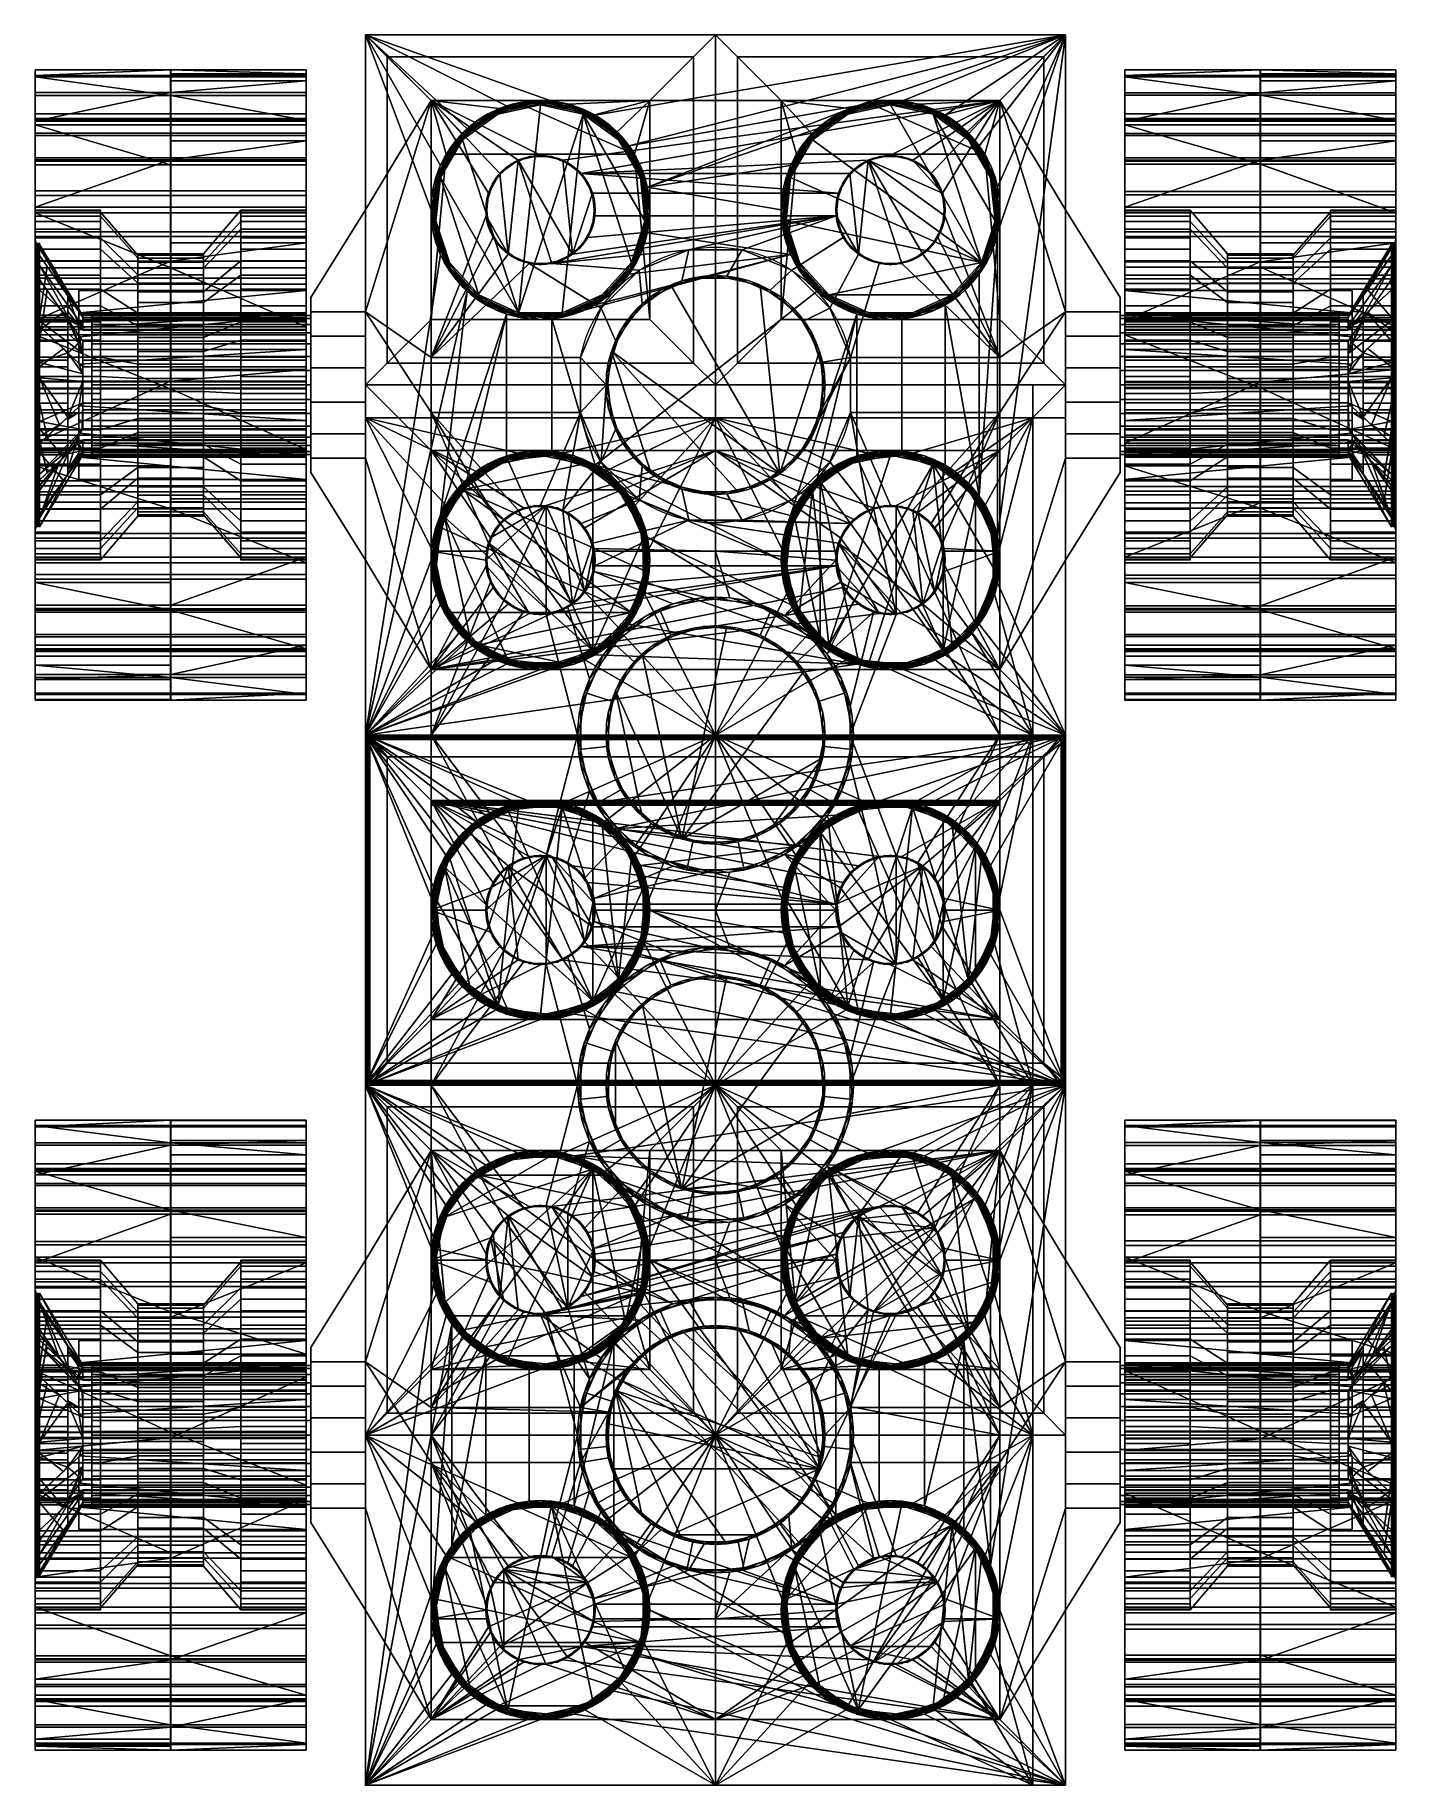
# Model space of a CAD drawing. Header units: millimetres. Extents: x -7.6 to 23.6, y 0 to 40.
import ezdxf

# ---------------------------------------------------------------- set-up
doc = ezdxf.new("R2010")
doc.units = ezdxf.units.MM
doc.layers.add('1', color=7, linetype='CONTINUOUS', true_color=0xffffff)

msp = doc.modelspace()

# ---------------------------------------------------------------- linework, layer by layer
at = {"layer": '1', "color": 253, "linetype": 'CONTINUOUS', "lineweight": 13}
for p, q in [((0, 40, 3.2), (0, 40)), ((0, 40, 3.2), (0, 24, 3.2)), ((16, 40, 3.2), (0, 40, 3.2)), ((16, 40), (0, 40)), ((0, 40), (0, 36)), ((16, 24, 3.2), (16, 40, 3.2)), ((16, 40, 3.2), (16, 40)), ((16, 36), (16, 40)), ((1.5, 38.5, 2.2), (1.5, 38.5)), ((14.5, 38.5), (1.5, 38.5)), ((14.5, 38.5, 2.2), (1.5, 38.5, 2.2)), ((1.5, 38.5), (1.5, 32.625)), ((1.5, 38.5, 2.2), (1.5, 32.625, 2.2)), ((14.5, 38.5, 2.2), (14.5, 38.5)), ((14.5, 32.625, 2.2), (14.5, 38.5, 2.2)), ((14.5, 32.625), (14.5, 38.5)), ((0, 36, 2.2), (-1.25, 34, 2.2)), ((0, 36), (-1.25, 34)), ((0, 36, 2.2), (0, 36)), ((0, 33.67, 2.2), (0, 36, 2.2)), ((16, 36), (17.25, 34)), ((16, 36, 2.2), (17.25, 34, 2.2)), ((16, 36, 2.2), (16, 36)), ((16, 33.67, 2.2), (16, 36, 2.2)), ((-1.25, 34, 2.2), (-1.25, 34)), ((-1.25, 34, 2.2), (-1.25, 33.67, 2.2)), ((-1.25, 34), (-1.25, 33.67)), ((17.25, 34, 2.2), (17.25, 34)), ((17.25, 34), (17.25, 33.67)), ((17.25, 34, 2.2), (17.25, 33.67, 2.2)), ((0, 33.67, 2.2), (-1.25, 33.67, 2.2)), ((0, 33.67), (-1.25, 33.67)), ((0, 30.33), (0, 33.67)), ((17.25, 33.67, 2.2), (16, 33.67, 2.2)), ((17.25, 33.67), (16, 33.67)), ((16, 33.67), (16, 30.33)), ((1.5, 32.625), (4.913, 32.625)), ((1.5, 32.625, 2.2), (4.913, 32.625, 2.2)), ((1.5, 32.625, 2.2), (1.5, 32.625)), ((4.913, 32.625, 2.2), (4.913, 32.625)), ((11.087, 32.625, 2.2), (11.087, 32.625)), ((14.5, 32.625), (11.087, 32.625)), ((14.5, 32.625, 2.2), (11.087, 32.625, 2.2)), ((14.5, 32.625, 2.2), (14.5, 32.625)), ((1.5, 31.375, 2.2), (1.5, 25.5, 2.2)), ((1.5, 31.375), (1.5, 25.5)), ((4.913, 31.375, 2.2), (1.5, 31.375, 2.2)), ((4.913, 31.375), (1.5, 31.375)), ((1.5, 31.375, 2.2), (1.5, 31.375)), ((4.913, 31.375, 2.2), (4.913, 31.375)), ((11.087, 31.375, 2.2), (11.087, 31.375)), ((11.087, 31.375), (14.5, 31.375)), ((11.087, 31.375, 2.2), (14.5, 31.375, 2.2)), ((14.5, 25.5), (14.5, 31.375)), ((14.5, 25.5, 2.2), (14.5, 31.375, 2.2)), ((14.5, 31.375, 2.2), (14.5, 31.375)), ((-1.25, 30.33, 2.2), (-1.25, 30, 2.2)), ((-1.25, 30.33), (-1.25, 30)), ((-1.25, 30.33, 2.2), (0, 30.33, 2.2)), ((-1.25, 30.33), (0, 30.33)), ((-1.25, 30, 2.2), (0, 28, 2.2)), ((-1.25, 30), (0, 28)), ((-1.25, 30, 2.2), (-1.25, 30)), ((0, 28, 2.2), (0, 30.33, 2.2)), ((16, 28, 2.2), (16, 30.33, 2.2)), ((16, 30.33, 2.2), (17.25, 30.33, 2.2)), ((16, 30.33), (17.25, 30.33)), ((17.25, 30, 2.2), (16, 28, 2.2)), ((17.25, 30), (16, 28)), ((17.25, 30.33, 2.2), (17.25, 30, 2.2)), ((17.25, 30.33), (17.25, 30)), ((17.25, 30, 2.2), (17.25, 30)), ((0, 28), (0, 24)), ((0, 28, 2.2), (0, 28)), ((16, 24), (16, 28)), ((16, 28, 2.2), (16, 28)), ((1.5, 25.5, 2.2), (1.5, 25.5)), ((1.5, 25.5), (14.5, 25.5)), ((1.5, 25.5, 2.2), (14.5, 25.5, 2.2)), ((14.5, 25.5, 2.2), (14.5, 25.5)), ((0, 24, 3.2), (16, 24, 3.2)), ((0, 24, 3.2), (0, 24)), ((0, 24), (16, 24)), ((16, 24, 3.2), (16, 24)), ((0, 16, 3.2), (0, 0, 3.2)), ((16, 16, 3.2), (0, 16, 3.2)), ((0, 16), (0, 12)), ((0, 16, 3.2), (0, 16)), ((16, 16), (0, 16)), ((16, 0, 3.2), (16, 16, 3.2)), ((16, 16, 3.2), (16, 16)), ((16, 12), (16, 16)), ((1.5, 14.5), (1.5, 8.625)), ((14.5, 14.5), (1.5, 14.5)), ((1.5, 14.5, 2.2), (1.5, 14.5)), ((14.5, 14.5, 2.2), (1.5, 14.5, 2.2)), ((1.5, 14.5, 2.2), (1.5, 8.625, 2.2)), ((14.5, 14.5, 2.2), (14.5, 14.5)), ((14.5, 8.625, 2.2), (14.5, 14.5, 2.2)), ((14.5, 8.625), (14.5, 14.5)), ((-1.25, 10, 2.2), (0, 12, 2.2)), ((-1.25, 10), (0, 12)), ((0, 12, 2.2), (0, 12)), ((0, 12, 2.2), (0, 9.67, 2.2)), ((17.25, 10, 2.2), (16, 12, 2.2)), ((16, 12, 2.2), (16, 9.67, 2.2)), ((16, 12, 2.2), (16, 12)), ((17.25, 10), (16, 12)), ((-1.25, 9.67, 2.2), (-1.25, 10, 2.2)), ((-1.25, 9.67), (-1.25, 10)), ((-1.25, 10, 2.2), (-1.25, 10)), ((17.25, 9.67, 2.2), (17.25, 10, 2.2)), ((17.25, 9.67), (17.25, 10)), ((17.25, 10, 2.2), (17.25, 10)), ((0, 9.67, 2.2), (-1.25, 9.67, 2.2)), ((0, 9.67), (-1.25, 9.67)), ((0, 6.33), (0, 9.67)), ((17.25, 9.67, 2.2), (16, 9.67, 2.2)), ((17.25, 9.67), (16, 9.67)), ((16, 9.67), (16, 6.33)), ((1.5, 8.625, 2.2), (1.5, 8.625)), ((4.913, 8.625), (1.5, 8.625)), ((4.913, 8.625, 2.2), (1.5, 8.625, 2.2)), ((4.913, 8.625, 2.2), (4.913, 8.625)), ((11.087, 8.625, 2.2), (14.5, 8.625, 2.2)), ((11.087, 8.625), (14.5, 8.625)), ((11.087, 8.625, 2.2), (11.087, 8.625)), ((14.5, 8.625, 2.2), (14.5, 8.625)), ((1.5, 7.375, 2.2), (1.5, 7.375)), ((1.5, 7.375), (4.913, 7.375)), ((1.5, 7.375, 2.2), (1.5, 1.5, 2.2)), ((1.5, 7.375), (1.5, 1.5)), ((1.5, 7.375, 2.2), (4.913, 7.375, 2.2)), ((4.913, 7.375, 2.2), (4.913, 7.375)), ((14.5, 7.375), (11.087, 7.375)), ((11.087, 7.375, 2.2), (11.087, 7.375)), ((14.5, 7.375, 2.2), (11.087, 7.375, 2.2)), ((14.5, 1.5), (14.5, 7.375)), ((14.5, 7.375, 2.2), (14.5, 7.375)), ((14.5, 1.5, 2.2), (14.5, 7.375, 2.2)), ((-1.25, 6), (-1.25, 6.33)), ((-1.25, 6, 2.2), (-1.25, 6.33, 2.2)), ((-1.25, 6.33, 2.2), (0, 6.33, 2.2)), ((-1.25, 6.33), (0, 6.33)), ((0, 4), (-1.25, 6)), ((0, 4, 2.2), (-1.25, 6, 2.2)), ((-1.25, 6, 2.2), (-1.25, 6)), ((0, 6.33, 2.2), (0, 4, 2.2)), ((16, 6.33, 2.2), (16, 4, 2.2)), ((16, 6.33, 2.2), (17.25, 6.33, 2.2)), ((16, 6.33), (17.25, 6.33)), ((16, 4, 2.2), (17.25, 6, 2.2)), ((16, 4), (17.25, 6)), ((17.25, 6, 2.2), (17.25, 6.33, 2.2)), ((17.25, 6), (17.25, 6.33)), ((17.25, 6, 2.2), (17.25, 6)), ((0, 4), (0, 0)), ((0, 4, 2.2), (0, 4)), ((16, 4, 2.2), (16, 4)), ((16, 0), (16, 4)), ((1.5, 1.5, 2.2), (1.5, 1.5)), ((1.5, 1.5), (14.5, 1.5)), ((1.5, 1.5, 2.2), (14.5, 1.5, 2.2)), ((14.5, 1.5, 2.2), (14.5, 1.5)), ((0, 0, 3.2), (0, 0)), ((0, 0, 3.2), (16, 0, 3.2)), ((0, 0), (16, 0)), ((16, 0, 3.2), (16, 0))]:
    msp.add_line(p, q, dxfattribs=at)
at = {"layer": '1', "color": 30, "linetype": 'CONTINUOUS', "lineweight": 13}
for p, q in [((8, 40, 4.981), (0, 40, 4.981)), ((0, 40, 4.981), (0, 40, 3.6)), ((0, 32, 9.6), (0, 40, 4.981)), ((8, 40, 3.6), (0, 40, 3.6)), ((0, 40, 3.6), (0, 32, 3.6)), ((16, 40, 4.981), (8, 40, 4.981)), ((8, 40, 4.981), (8, 40, 3.6)), ((8, 32, 9.6), (8, 40, 4.981)), ((16, 40, 3.6), (8, 40, 3.6)), ((8, 40, 3.6), (8, 32, 3.6)), ((8, 40, 4.981), (8, 40, 3.6)), ((8, 32, 9.6), (8, 40, 4.981)), ((8, 32, 3.6), (8, 40, 3.6)), ((16, 40, 4.981), (16, 40, 3.6)), ((16, 32, 9.6), (16, 40, 4.981)), ((16, 32, 3.6), (16, 40, 3.6)), ((0.5, 39.5, 3.6), (7.5, 39.5, 3.6)), ((0.5, 32.5, 3.6), (0.5, 39.5, 3.6)), ((0.5, 32.5, 3.2), (0.5, 39.5, 3.2)), ((0.5, 39.5, 3.2), (7.5, 39.5, 3.2)), ((0.5, 39.5, 3.6), (0.5, 39.5, 3.2)), ((7.5, 39.5, 3.6), (7.5, 32.5, 3.6)), ((7.5, 39.5, 3.6), (7.5, 39.5, 3.2)), ((7.5, 39.5, 3.2), (7.5, 32.5, 3.2)), ((8.5, 39.5, 3.6), (15.5, 39.5, 3.6)), ((8.5, 32.5, 3.6), (8.5, 39.5, 3.6)), ((8.5, 32.5, 3.2), (8.5, 39.5, 3.2)), ((8.5, 39.5, 3.2), (15.5, 39.5, 3.2)), ((8.5, 39.5, 3.6), (8.5, 39.5, 3.2)), ((15.5, 39.5, 3.6), (15.5, 32.5, 3.6)), ((15.5, 39.5, 3.6), (15.5, 39.5, 3.2)), ((15.5, 39.5, 3.2), (15.5, 32.5, 3.2)), ((1.5, 33.5, 7.579), (1.5, 38.5, 4.693)), ((1.5, 38.5, 4.693), (1.5, 38.5, 3.2)), ((1.5, 38.5, 3.2), (1.5, 33.5, 3.2)), ((4, 38.5, 4.693), (1.5, 38.5, 4.693)), ((6.5, 38.5, 3.2), (1.5, 38.5, 3.2)), ((6.5, 38.5, 4.693), (4, 38.5, 4.693)), ((6.5, 33.5, 7.579), (6.5, 38.5, 4.693)), ((6.5, 38.5, 4.693), (6.5, 38.5, 3.2)), ((6.5, 38.5, 3.2), (6.5, 33.5, 3.2)), ((9.5, 33.5, 7.579), (9.5, 38.5, 4.693)), ((9.5, 38.5, 4.693), (9.5, 38.5, 3.2)), ((9.5, 38.5, 3.2), (9.5, 33.5, 3.2)), ((12, 38.5, 4.693), (9.5, 38.5, 4.693)), ((14.5, 38.5, 3.2), (9.5, 38.5, 3.2)), ((14.5, 38.5, 4.693), (12, 38.5, 4.693)), ((14.5, 33.5, 7.579), (14.5, 38.5, 4.693)), ((14.5, 38.5, 4.693), (14.5, 38.5, 3.2)), ((14.5, 38.5, 3.2), (14.5, 33.5, 3.2)), ((6.151, 37.275, 5.4), (1.849, 37.275, 5.4)), ((14.151, 37.275, 5.4), (9.849, 37.275, 5.4)), ((1.5, 33.5, 3.2), (1.5, 33.5, 7.579)), ((6.5, 33.5, 7.579), (1.5, 33.5, 7.579)), ((6.5, 33.5, 3.2), (1.5, 33.5, 3.2)), ((6.5, 33.5, 3.2), (6.5, 33.5, 7.579)), ((9.5, 33.5, 3.2), (9.5, 33.5, 7.579)), ((14.5, 33.5, 7.579), (9.5, 33.5, 7.579)), ((14.5, 33.5, 3.2), (9.5, 33.5, 3.2)), ((14.5, 33.5, 3.2), (14.5, 33.5, 7.579)), ((7.5, 32.5, 3.6), (0.5, 32.5, 3.6)), ((0.5, 32.5, 3.6), (0.5, 32.5, 3.2)), ((7.5, 32.5, 3.2), (0.5, 32.5, 3.2)), ((7.5, 32.5, 3.6), (7.5, 32.5, 3.2)), ((15.5, 32.5, 3.6), (8.5, 32.5, 3.6)), ((8.5, 32.5, 3.6), (8.5, 32.5, 3.2)), ((15.5, 32.5, 3.2), (8.5, 32.5, 3.2)), ((15.5, 32.5, 3.6), (15.5, 32.5, 3.2)), ((16, 32, 9.6), (0, 32, 9.6)), ((0, 32, 9.6), (0, 32, 6.4)), ((16, 32, 6.4), (0, 32, 6.4)), ((0, 32, 9.6), (0, 0, 9.6)), ((0, 32, 6.4), (0, 0, 6.4)), ((8, 32, 9.6), (0, 32, 9.6)), ((0, 32, 3.6), (0, 32, 9.6)), ((0, 32, 3.6), (8, 32, 3.6)), ((16, 32, 6.4), (0, 32, 6.4)), ((0, 32, 6.4), (0, 32, 3.2)), ((16, 32, 3.2), (0, 32, 3.2)), ((0, 32, 6.4), (0, 0, 6.4)), ((0, 32, 3.2), (0, 0, 3.2)), ((16, 32, 9.6), (8, 32, 9.6)), ((8, 32, 3.6), (8, 32, 9.6)), ((8, 32, 3.6), (16, 32, 3.6)), ((8, 32, 3.6), (8, 32, 9.6)), ((16, 32, 3.6), (16, 32, 9.6)), ((16, 0, 9.6), (16, 32, 9.6)), ((16, 32, 9.6), (16, 32, 6.4)), ((16, 0, 6.4), (16, 32, 6.4)), ((16, 0, 6.4), (16, 32, 6.4)), ((16, 32, 6.4), (16, 32, 3.2)), ((16, 0, 3.2), (16, 32, 3.2)), ((14.5, 30.5, 6.4), (1.5, 30.5, 6.4)), ((1.5, 30.5, 8.6), (1.5, 30.5, 6.4)), ((1.5, 30.5, 6.4), (1.5, 1.5, 6.4)), ((14.5, 30.5, 8.6), (1.5, 30.5, 8.6)), ((1.5, 30.5, 8.6), (1.5, 1.5, 8.6)), ((14.5, 30.5, 3.2), (1.5, 30.5, 3.2)), ((1.5, 30.5, 5.4), (1.5, 30.5, 3.2)), ((1.5, 30.5, 3.2), (1.5, 1.5, 3.2)), ((14.5, 30.5, 5.4), (1.5, 30.5, 5.4)), ((1.5, 30.5, 5.4), (1.5, 1.5, 5.4)), ((14.5, 1.5, 6.4), (14.5, 30.5, 6.4)), ((14.5, 30.5, 8.6), (14.5, 30.5, 6.4)), ((14.5, 1.5, 8.6), (14.5, 30.5, 8.6)), ((14.5, 1.5, 3.2), (14.5, 30.5, 3.2)), ((14.5, 30.5, 5.4), (14.5, 30.5, 3.2)), ((14.5, 1.5, 5.4), (14.5, 30.5, 5.4)), ((1.5, 1.5, 8.6), (14.5, 1.5, 8.6)), ((1.5, 1.5, 8.6), (1.5, 1.5, 6.4)), ((1.5, 1.5, 6.4), (14.5, 1.5, 6.4)), ((1.5, 1.5, 5.4), (14.5, 1.5, 5.4)), ((1.5, 1.5, 5.4), (1.5, 1.5, 3.2)), ((1.5, 1.5, 3.2), (14.5, 1.5, 3.2)), ((14.5, 1.5, 8.6), (14.5, 1.5, 6.4)), ((14.5, 1.5, 5.4), (14.5, 1.5, 3.2)), ((0, 0, 9.6), (0, 0, 6.4)), ((0, 0, 9.6), (16, 0, 9.6)), ((0, 0, 6.4), (16, 0, 6.4)), ((0, 0, 6.4), (0, 0, 3.2)), ((0, 0, 6.4), (16, 0, 6.4)), ((0, 0, 3.2), (16, 0, 3.2)), ((16, 0, 9.6), (16, 0, 6.4)), ((16, 0, 6.4), (16, 0, 3.2))]:
    msp.add_line(p, q, dxfattribs=at)
at = {"layer": '1', "color": 18, "linetype": 'CONTINUOUS', "lineweight": 13}
for p, q in [((-7.55, 39.2, 1.016), (-7.55, 38.2, 1.028)), ((-4.451, 39.2, 1.016), (-7.55, 39.2, 1.016)), ((-7.55, 38.093, 2.247), (-7.55, 39.076, 2.432)), ((-4.451, 39.076, 2.432), (-7.55, 39.076, 2.432)), ((-7.55, 38.068, -0.172), (-7.55, 39.047, -0.378)), ((-4.451, 39.047, -0.378), (-7.55, 39.047, -0.378)), ((-4.451, 38.2, 1.028), (-4.451, 39.2, 1.016)), ((-4.451, 39.076, 2.432), (-4.451, 38.093, 2.247)), ((-4.451, 39.047, -0.378), (-4.451, 38.068, -0.172)), ((-4.45, 39.2, 1.016), (-4.45, 38.2, 1.028)), ((-4.45, 39.2, 1.016), (-1.35, 39.2, 1.016)), ((-4.45, 38.093, 2.247), (-4.45, 39.076, 2.432)), ((-4.45, 39.076, 2.432), (-1.35, 39.076, 2.432)), ((-4.45, 38.068, -0.172), (-4.45, 39.047, -0.378)), ((-4.45, 39.047, -0.378), (-1.35, 39.047, -0.378)), ((-1.35, 38.2, 1.028), (-1.35, 39.2, 1.016)), ((-1.35, 39.076, 2.432), (-1.35, 38.093, 2.247)), ((-1.35, 39.047, -0.378), (-1.35, 38.068, -0.172)), ((20.45, 39.2, 1.035), (17.35, 39.2, 1.035)), ((17.35, 38.2, 1.044), (17.35, 39.2, 1.035)), ((20.45, 39.076, 2.432), (17.35, 39.076, 2.432)), ((17.35, 39.076, 2.432), (17.35, 38.093, 2.247)), ((20.45, 39.047, -0.378), (17.35, 39.047, -0.378)), ((17.35, 39.047, -0.378), (17.35, 38.068, -0.172)), ((20.45, 39.2, 1.035), (20.45, 38.2, 1.044)), ((20.45, 38.093, 2.247), (20.45, 39.076, 2.432)), ((20.45, 38.068, -0.172), (20.45, 39.047, -0.378)), ((20.451, 39.2, 1.035), (23.55, 39.2, 1.035)), ((20.451, 38.2, 1.044), (20.451, 39.2, 1.035)), ((20.451, 39.076, 2.432), (23.55, 39.076, 2.432)), ((20.451, 39.076, 2.432), (20.451, 38.093, 2.247)), ((20.451, 39.047, -0.378), (20.451, 38.068, -0.172)), ((20.451, 39.047, -0.378), (23.55, 39.047, -0.378)), ((23.55, 39.2, 1.035), (23.55, 38.2, 1.044)), ((23.55, 38.093, 2.247), (23.55, 39.076, 2.432)), ((23.55, 38.068, -0.172), (23.55, 39.047, -0.378)), ((-7.55, 38.684, 3.778), (-7.55, 37.755, 3.406)), ((-4.451, 38.684, 3.778), (-7.55, 38.684, 3.778)), ((-7.55, 38.619, -1.732), (-7.55, 37.7, -1.339)), ((-4.451, 38.619, -1.732), (-7.55, 38.619, -1.732)), ((-4.451, 37.755, 3.406), (-4.451, 38.684, 3.778)), ((-4.451, 37.7, -1.339), (-4.451, 38.619, -1.732)), ((-4.45, 38.684, 3.778), (-1.35, 38.684, 3.778)), ((-4.45, 38.684, 3.778), (-4.45, 37.755, 3.406)), ((-4.45, 38.619, -1.732), (-1.35, 38.619, -1.732)), ((-4.45, 38.619, -1.732), (-4.45, 37.7, -1.339)), ((-1.35, 37.755, 3.406), (-1.35, 38.684, 3.778)), ((-1.35, 37.7, -1.339), (-1.35, 38.619, -1.732)), ((17.35, 37.749, 3.421), (17.35, 38.677, 3.795)), ((20.45, 38.677, 3.795), (17.35, 38.677, 3.795)), ((17.35, 37.706, -1.324), (17.35, 38.627, -1.715)), ((20.45, 38.627, -1.715), (17.35, 38.627, -1.715)), ((20.45, 38.677, 3.795), (20.45, 37.749, 3.421)), ((20.45, 38.627, -1.715), (20.45, 37.706, -1.324)), ((20.451, 38.677, 3.795), (23.55, 38.677, 3.795)), ((20.451, 37.749, 3.421), (20.451, 38.677, 3.795)), ((20.451, 37.706, -1.324), (20.451, 38.627, -1.715)), ((20.451, 38.627, -1.715), (23.55, 38.627, -1.715)), ((23.55, 38.677, 3.795), (23.55, 37.749, 3.421)), ((23.55, 38.627, -1.715), (23.55, 37.706, -1.324)), ((-4.451, 38.2, 1.028), (-7.55, 38.2, 1.028)), ((-4.451, 38.093, 2.247), (-7.55, 38.093, 2.247)), ((-4.451, 38.068, -0.172), (-7.55, 38.068, -0.172)), ((-7.55, 37.19, 4.491), (-7.55, 38.028, 5.038)), ((-4.451, 38.028, 5.038), (-7.55, 38.028, 5.038)), ((-4.451, 38.028, 5.038), (-4.451, 37.19, 4.491)), ((-4.45, 38.2, 1.028), (-1.35, 38.2, 1.028)), ((-4.45, 38.093, 2.247), (-1.35, 38.093, 2.247)), ((-4.45, 38.068, -0.172), (-1.35, 38.068, -0.172)), ((-4.45, 38.028, 5.038), (-1.35, 38.028, 5.038)), ((-4.45, 37.19, 4.491), (-4.45, 38.028, 5.038)), ((-1.35, 38.028, 5.038), (-1.35, 37.19, 4.491)), ((20.45, 38.2, 1.044), (17.35, 38.2, 1.044)), ((20.45, 38.093, 2.247), (17.35, 38.093, 2.247)), ((20.45, 38.068, -0.172), (17.35, 38.068, -0.172)), ((20.45, 38.028, 5.038), (17.35, 38.028, 5.038)), ((17.35, 38.028, 5.038), (17.35, 37.19, 4.491)), ((20.45, 37.19, 4.491), (20.45, 38.028, 5.038)), ((20.451, 38.2, 1.044), (23.55, 38.2, 1.044)), ((20.451, 38.093, 2.247), (23.55, 38.093, 2.247)), ((20.451, 38.068, -0.172), (23.55, 38.068, -0.172)), ((20.451, 38.028, 5.038), (23.55, 38.028, 5.038)), ((20.451, 38.028, 5.038), (20.451, 37.19, 4.491)), ((23.55, 37.19, 4.491), (23.55, 38.028, 5.038)), ((-7.55, 37.119, -2.398), (-7.55, 37.945, -2.962)), ((-4.451, 37.945, -2.962), (-7.55, 37.945, -2.962)), ((-4.451, 37.755, 3.406), (-7.55, 37.755, 3.406)), ((-4.451, 37.7, -1.339), (-7.55, 37.7, -1.339)), ((-4.451, 37.945, -2.962), (-4.451, 37.119, -2.398)), ((-4.45, 37.119, -2.398), (-4.45, 37.945, -2.962)), ((-4.45, 37.945, -2.962), (-1.35, 37.945, -2.962)), ((-4.45, 37.755, 3.406), (-1.35, 37.755, 3.406)), ((-4.45, 37.7, -1.339), (-1.35, 37.7, -1.339)), ((-1.35, 37.945, -2.962), (-1.35, 37.119, -2.398)), ((20.45, 37.945, -2.962), (17.35, 37.945, -2.962)), ((17.35, 37.945, -2.962), (17.35, 37.119, -2.398)), ((20.45, 37.749, 3.421), (17.35, 37.749, 3.421)), ((20.45, 37.706, -1.324), (17.35, 37.706, -1.324)), ((20.45, 37.119, -2.398), (20.45, 37.945, -2.962)), ((20.451, 37.945, -2.962), (23.55, 37.945, -2.962)), ((20.451, 37.945, -2.962), (20.451, 37.119, -2.398)), ((20.451, 37.749, 3.421), (23.55, 37.749, 3.421)), ((20.451, 37.706, -1.324), (23.55, 37.706, -1.324)), ((23.55, 37.119, -2.398), (23.55, 37.945, -2.962)), ((-4.451, 37.19, 4.491), (-7.55, 37.19, 4.491)), ((-7.55, 37.15, 6.132), (-7.55, 36.435, 5.433)), ((-4.451, 37.15, 6.132), (-7.55, 37.15, 6.132)), ((-4.451, 37.119, -2.398), (-7.55, 37.119, -2.398)), ((-7.55, 37.032, -4.05), (-7.55, 36.333, -3.335)), ((-4.451, 37.032, -4.05), (-7.55, 37.032, -4.05)), ((-4.451, 36.435, 5.433), (-4.451, 37.15, 6.132)), ((-4.451, 36.333, -3.335), (-4.451, 37.032, -4.05)), ((-4.45, 37.19, 4.491), (-1.35, 37.19, 4.491)), ((-4.45, 37.15, 6.132), (-4.45, 36.435, 5.433)), ((-4.45, 37.15, 6.132), (-1.35, 37.15, 6.132)), ((-4.45, 37.119, -2.398), (-1.35, 37.119, -2.398)), ((-4.45, 37.032, -4.05), (-1.35, 37.032, -4.05)), ((-4.45, 37.032, -4.05), (-4.45, 36.333, -3.335)), ((-1.35, 36.435, 5.433), (-1.35, 37.15, 6.132)), ((-1.35, 36.333, -3.335), (-1.35, 37.032, -4.05)), ((20.45, 37.19, 4.491), (17.35, 37.19, 4.491)), ((17.35, 36.424, 5.444), (17.35, 37.137, 6.145)), ((20.45, 37.137, 6.145), (17.35, 37.137, 6.145)), ((20.45, 37.119, -2.398), (17.35, 37.119, -2.398)), ((20.45, 37.045, -4.037), (17.35, 37.045, -4.037)), ((17.35, 36.344, -3.324), (17.35, 37.045, -4.037)), ((20.45, 37.137, 6.145), (20.45, 36.424, 5.444)), ((20.45, 37.045, -4.037), (20.45, 36.344, -3.324)), ((20.451, 37.19, 4.491), (23.55, 37.19, 4.491)), ((20.451, 36.424, 5.444), (20.451, 37.137, 6.145)), ((20.451, 37.137, 6.145), (23.55, 37.137, 6.145)), ((20.451, 37.119, -2.398), (23.55, 37.119, -2.398)), ((20.451, 37.045, -4.037), (23.55, 37.045, -4.037)), ((20.451, 36.344, -3.324), (20.451, 37.045, -4.037)), ((23.55, 37.137, 6.145), (23.55, 36.424, 5.444)), ((23.55, 37.045, -4.037), (23.55, 36.344, -3.324)), ((-4.451, 36.435, 5.433), (-7.55, 36.435, 5.433)), ((-4.45, 36.435, 5.433), (-1.35, 36.435, 5.433)), ((20.45, 36.424, 5.444), (17.35, 36.424, 5.444)), ((20.451, 36.424, 5.444), (23.55, 36.424, 5.444)), ((-4.451, 36.333, -3.335), (-7.55, 36.333, -3.335)), ((-7.55, 35.498, 6.219), (-7.55, 36.062, 7.045)), ((-4.451, 36.062, 7.045), (-7.55, 36.062, 7.045)), ((-4.451, 36.062, 7.045), (-4.451, 35.498, 6.219)), ((-4.45, 36.333, -3.335), (-1.35, 36.333, -3.335)), ((-4.45, 35.498, 6.219), (-4.45, 36.062, 7.045)), ((-4.45, 36.062, 7.045), (-1.35, 36.062, 7.045)), ((-1.35, 36.062, 7.045), (-1.35, 35.498, 6.219)), ((20.45, 36.344, -3.324), (17.35, 36.344, -3.324)), ((17.35, 36.062, 7.045), (17.35, 35.498, 6.219)), ((20.45, 36.062, 7.045), (17.35, 36.062, 7.045)), ((20.45, 35.498, 6.219), (20.45, 36.062, 7.045)), ((20.451, 36.344, -3.324), (23.55, 36.344, -3.324)), ((20.451, 36.062, 7.045), (20.451, 35.498, 6.219)), ((20.451, 36.062, 7.045), (23.55, 36.062, 7.045)), ((23.55, 35.498, 6.219), (23.55, 36.062, 7.045)), ((-4.451, 35.938, -4.928), (-7.55, 35.938, -4.928)), ((-7.55, 35.391, -4.09), (-7.55, 35.938, -4.928)), ((-4.451, 35.938, -4.928), (-4.451, 35.391, -4.09)), ((-4.45, 35.938, -4.928), (-1.35, 35.938, -4.928)), ((-4.45, 35.391, -4.09), (-4.45, 35.938, -4.928)), ((-1.35, 35.938, -4.928), (-1.35, 35.391, -4.09)), ((20.45, 35.938, -4.928), (17.35, 35.938, -4.928)), ((17.35, 35.938, -4.928), (17.35, 35.391, -4.09)), ((20.45, 35.391, -4.09), (20.45, 35.938, -4.928)), ((20.451, 35.938, -4.928), (23.55, 35.938, -4.928)), ((20.451, 35.938, -4.928), (20.451, 35.391, -4.09)), ((23.55, 35.391, -4.09), (23.55, 35.938, -4.928)), ((-4.451, 35.498, 6.219), (-7.55, 35.498, 6.219)), ((-4.451, 35.391, -4.09), (-7.55, 35.391, -4.09)), ((-4.45, 35.498, 6.219), (-1.35, 35.498, 6.219)), ((-4.45, 35.391, -4.09), (-1.35, 35.391, -4.09)), ((20.45, 35.498, 6.219), (17.35, 35.498, 6.219)), ((20.45, 35.391, -4.09), (17.35, 35.391, -4.09)), ((20.451, 35.498, 6.219), (23.55, 35.498, 6.219)), ((20.451, 35.391, -4.09), (23.55, 35.391, -4.09)), ((-7.55, 34.832, 7.719), (-7.55, 34.439, 6.8)), ((-4.451, 34.832, 7.719), (-7.55, 34.832, 7.719)), ((-4.451, 34.439, 6.8), (-4.451, 34.832, 7.719)), ((-4.45, 34.832, 7.719), (-1.35, 34.832, 7.719)), ((-4.45, 34.832, 7.719), (-4.45, 34.439, 6.8)), ((-1.35, 34.439, 6.8), (-1.35, 34.832, 7.719)), ((17.35, 34.424, 6.806), (17.35, 34.815, 7.727)), ((20.45, 34.815, 7.727), (17.35, 34.815, 7.727)), ((20.45, 34.815, 7.727), (20.45, 34.424, 6.806)), ((20.451, 34.424, 6.806), (20.451, 34.815, 7.727)), ((20.451, 34.815, 7.727), (23.55, 34.815, 7.727)), ((23.55, 34.815, 7.727), (23.55, 34.424, 6.806)), ((-7.55, 34.678, -5.584), (-7.55, 34.306, -4.655)), ((-4.451, 34.678, -5.584), (-7.55, 34.678, -5.584)), ((-4.451, 34.439, 6.8), (-7.55, 34.439, 6.8)), ((-4.451, 34.306, -4.655), (-4.451, 34.678, -5.584)), ((-4.45, 34.678, -5.584), (-4.45, 34.306, -4.655)), ((-4.45, 34.678, -5.584), (-1.35, 34.678, -5.584)), ((-4.45, 34.439, 6.8), (-1.35, 34.439, 6.8)), ((-1.35, 34.306, -4.655), (-1.35, 34.678, -5.584)), ((20.45, 34.695, -5.577), (17.35, 34.695, -5.577)), ((17.35, 34.321, -4.649), (17.35, 34.695, -5.577)), ((20.45, 34.424, 6.806), (17.35, 34.424, 6.806)), ((20.45, 34.695, -5.577), (20.45, 34.321, -4.649)), ((20.451, 34.321, -4.649), (20.451, 34.695, -5.577)), ((20.451, 34.695, -5.577), (23.55, 34.695, -5.577)), ((20.451, 34.424, 6.806), (23.55, 34.424, 6.806)), ((23.55, 34.695, -5.577), (23.55, 34.321, -4.649)), ((-4.451, 34.306, -4.655), (-7.55, 34.306, -4.655)), ((-4.45, 34.306, -4.655), (-1.35, 34.306, -4.655)), ((20.45, 34.321, -4.649), (17.35, 34.321, -4.649)), ((20.451, 34.321, -4.649), (23.55, 34.321, -4.649)), ((-7.55, 33.272, 7.168), (-7.55, 33.478, 8.147)), ((-4.451, 33.478, 8.147), (-7.55, 33.478, 8.147)), ((-7.55, 33.147, -4.993), (-7.55, 33.332, -5.976)), ((-4.451, 33.332, -5.976), (-7.55, 33.332, -5.976)), ((-4.451, 33.272, 7.168), (-7.55, 33.272, 7.168)), ((-4.451, 33.478, 8.147), (-4.451, 33.272, 7.168)), ((-4.451, 33.332, -5.976), (-4.451, 33.147, -4.993)), ((-4.45, 33.478, 8.147), (-1.35, 33.478, 8.147)), ((-4.45, 33.272, 7.168), (-4.45, 33.478, 8.147)), ((-4.45, 33.332, -5.976), (-1.35, 33.332, -5.976)), ((-4.45, 33.147, -4.993), (-4.45, 33.332, -5.976)), ((-4.45, 33.272, 7.168), (-1.35, 33.272, 7.168)), ((-1.35, 33.478, 8.147), (-1.35, 33.272, 7.168)), ((-1.35, 33.332, -5.976), (-1.35, 33.147, -4.993)), ((20.45, 33.478, 8.147), (17.35, 33.478, 8.147)), ((17.35, 33.478, 8.147), (17.35, 33.272, 7.168)), ((20.45, 33.332, -5.976), (17.35, 33.332, -5.976)), ((17.35, 33.332, -5.976), (17.35, 33.147, -4.993)), ((20.45, 33.272, 7.168), (17.35, 33.272, 7.168)), ((20.45, 33.272, 7.168), (20.45, 33.478, 8.147)), ((20.45, 33.147, -4.993), (20.45, 33.332, -5.976)), ((20.451, 33.478, 8.147), (23.55, 33.478, 8.147)), ((20.451, 33.478, 8.147), (20.451, 33.272, 7.168)), ((20.451, 33.332, -5.976), (23.55, 33.332, -5.976)), ((20.451, 33.332, -5.976), (20.451, 33.147, -4.993)), ((20.451, 33.272, 7.168), (23.55, 33.272, 7.168)), ((23.55, 33.272, 7.168), (23.55, 33.478, 8.147)), ((23.55, 33.147, -4.993), (23.55, 33.332, -5.976)), ((-4.451, 33.147, -4.993), (-7.55, 33.147, -4.993)), ((-4.45, 33.147, -4.993), (-1.35, 33.147, -4.993)), ((20.45, 33.147, -4.993), (17.35, 33.147, -4.993)), ((20.451, 33.147, -4.993), (23.55, 33.147, -4.993)), ((-7.55, 32.084, 8.3), (-7.55, 32.072, 7.3)), ((-4.451, 32.084, 8.3), (-7.55, 32.084, 8.3)), ((-4.451, 32.072, 7.3), (-7.55, 32.072, 7.3)), ((-4.451, 32.072, 7.3), (-4.451, 32.084, 8.3)), ((-4.45, 32.084, 8.3), (-1.35, 32.084, 8.3)), ((-4.45, 32.084, 8.3), (-4.45, 32.072, 7.3)), ((-4.45, 32.072, 7.3), (-1.35, 32.072, 7.3)), ((-1.35, 32.072, 7.3), (-1.35, 32.084, 8.3)), ((17.35, 32.056, 7.3), (17.35, 32.065, 8.3)), ((20.45, 32.065, 8.3), (17.35, 32.065, 8.3)), ((20.45, 32.056, 7.3), (17.35, 32.056, 7.3)), ((20.45, 32.065, 8.3), (20.45, 32.056, 7.3)), ((20.451, 32.056, 7.3), (20.451, 32.065, 8.3)), ((20.451, 32.065, 8.3), (23.55, 32.065, 8.3)), ((20.451, 32.056, 7.3), (23.55, 32.056, 7.3)), ((23.55, 32.065, 8.3), (23.55, 32.056, 7.3)), ((-7.55, 31.916, -6.1), (-7.55, 31.928, -5.1)), ((-4.451, 31.928, -5.1), (-7.55, 31.928, -5.1)), ((-4.451, 31.916, -6.1), (-7.55, 31.916, -6.1)), ((-4.451, 31.928, -5.1), (-4.451, 31.916, -6.1)), ((-4.45, 31.916, -6.1), (-4.45, 31.928, -5.1)), ((-4.45, 31.928, -5.1), (-1.35, 31.928, -5.1)), ((-4.45, 31.916, -6.1), (-1.35, 31.916, -6.1)), ((-1.35, 31.928, -5.1), (-1.35, 31.916, -6.1)), ((17.35, 31.944, -5.1), (17.35, 31.935, -6.1)), ((20.45, 31.944, -5.1), (17.35, 31.944, -5.1)), ((20.45, 31.935, -6.1), (17.35, 31.935, -6.1)), ((20.45, 31.935, -6.1), (20.45, 31.944, -5.1)), ((20.451, 31.944, -5.1), (23.55, 31.944, -5.1)), ((20.451, 31.944, -5.1), (20.451, 31.935, -6.1)), ((20.451, 31.935, -6.1), (23.55, 31.935, -6.1)), ((23.55, 31.935, -6.1), (23.55, 31.944, -5.1)), ((-4.451, 30.853, 7.193), (-7.55, 30.853, 7.193)), ((-7.55, 30.853, 7.193), (-7.55, 30.668, 8.176)), ((-4.451, 30.668, 8.176), (-4.451, 30.853, 7.193)), ((-4.45, 30.853, 7.193), (-1.35, 30.853, 7.193)), ((-4.45, 30.853, 7.193), (-4.45, 30.668, 8.176)), ((-1.35, 30.668, 8.176), (-1.35, 30.853, 7.193)), ((17.35, 30.668, 8.176), (17.35, 30.853, 7.193)), ((20.45, 30.853, 7.193), (17.35, 30.853, 7.193)), ((20.45, 30.853, 7.193), (20.45, 30.668, 8.176)), ((20.451, 30.853, 7.193), (23.55, 30.853, 7.193)), ((20.451, 30.668, 8.176), (20.451, 30.853, 7.193)), ((23.55, 30.853, 7.193), (23.55, 30.668, 8.176)), ((-4.451, 30.728, -4.968), (-7.55, 30.728, -4.968)), ((-7.55, 30.728, -4.968), (-7.55, 30.522, -5.947)), ((-4.451, 30.668, 8.176), (-7.55, 30.668, 8.176)), ((-4.451, 30.522, -5.947), (-7.55, 30.522, -5.947)), ((-4.451, 30.522, -5.947), (-4.451, 30.728, -4.968)), ((-4.45, 30.728, -4.968), (-1.35, 30.728, -4.968)), ((-4.45, 30.728, -4.968), (-4.45, 30.522, -5.947)), ((-4.45, 30.668, 8.176), (-1.35, 30.668, 8.176)), ((-4.45, 30.522, -5.947), (-1.35, 30.522, -5.947)), ((-1.35, 30.522, -5.947), (-1.35, 30.728, -4.968)), ((17.35, 30.522, -5.947), (17.35, 30.728, -4.968)), ((20.45, 30.728, -4.968), (17.35, 30.728, -4.968)), ((20.45, 30.668, 8.176), (17.35, 30.668, 8.176)), ((20.45, 30.522, -5.947), (17.35, 30.522, -5.947)), ((20.45, 30.728, -4.968), (20.45, 30.522, -5.947)), ((20.451, 30.728, -4.968), (23.55, 30.728, -4.968)), ((20.451, 30.522, -5.947), (20.451, 30.728, -4.968)), ((20.451, 30.668, 8.176), (23.55, 30.668, 8.176)), ((20.451, 30.522, -5.947), (23.55, 30.522, -5.947)), ((23.55, 30.728, -4.968), (23.55, 30.522, -5.947)), ((-4.451, 29.694, 6.855), (-7.55, 29.694, 6.855)), ((-7.55, 29.322, 7.784), (-7.55, 29.694, 6.855)), ((-4.451, 29.694, 6.855), (-4.451, 29.322, 7.784)), ((-4.45, 29.694, 6.855), (-1.35, 29.694, 6.855)), ((-4.45, 29.322, 7.784), (-4.45, 29.694, 6.855)), ((-1.35, 29.694, 6.855), (-1.35, 29.322, 7.784)), ((17.35, 29.679, 6.849), (17.35, 29.305, 7.777)), ((20.45, 29.679, 6.849), (17.35, 29.679, 6.849)), ((20.45, 29.305, 7.777), (20.45, 29.679, 6.849)), ((20.451, 29.679, 6.849), (23.55, 29.679, 6.849)), ((20.451, 29.679, 6.849), (20.451, 29.305, 7.777)), ((23.55, 29.305, 7.777), (23.55, 29.679, 6.849)), ((-7.55, 29.168, -5.519), (-7.55, 29.561, -4.6)), ((-4.451, 29.561, -4.6), (-7.55, 29.561, -4.6)), ((-4.451, 29.322, 7.784), (-7.55, 29.322, 7.784)), ((-4.451, 29.561, -4.6), (-4.451, 29.168, -5.519)), ((-4.45, 29.168, -5.519), (-4.45, 29.561, -4.6)), ((-4.45, 29.561, -4.6), (-1.35, 29.561, -4.6)), ((-4.45, 29.322, 7.784), (-1.35, 29.322, 7.784)), ((-1.35, 29.561, -4.6), (-1.35, 29.168, -5.519)), ((20.45, 29.576, -4.606), (17.35, 29.576, -4.606)), ((17.35, 29.576, -4.606), (17.35, 29.185, -5.527)), ((20.45, 29.305, 7.777), (17.35, 29.305, 7.777)), ((20.45, 29.185, -5.527), (20.45, 29.576, -4.606)), ((20.451, 29.576, -4.606), (23.55, 29.576, -4.606)), ((20.451, 29.576, -4.606), (20.451, 29.185, -5.527)), ((20.451, 29.305, 7.777), (23.55, 29.305, 7.777)), ((23.55, 29.185, -5.527), (23.55, 29.576, -4.606)), ((-4.451, 29.168, -5.519), (-7.55, 29.168, -5.519)), ((-4.45, 29.168, -5.519), (-1.35, 29.168, -5.519)), ((20.45, 29.185, -5.527), (17.35, 29.185, -5.527)), ((20.451, 29.185, -5.527), (23.55, 29.185, -5.527)), ((-7.55, 28.609, 6.29), (-7.55, 28.062, 7.128)), ((-4.451, 28.609, 6.29), (-7.55, 28.609, 6.29)), ((-4.451, 28.502, -4.019), (-7.55, 28.502, -4.019)), ((-7.55, 28.502, -4.019), (-7.55, 27.938, -4.845)), ((-4.451, 28.062, 7.128), (-4.451, 28.609, 6.29)), ((-4.451, 27.938, -4.845), (-4.451, 28.502, -4.019)), ((-4.45, 28.609, 6.29), (-4.45, 28.062, 7.128)), ((-4.45, 28.609, 6.29), (-1.35, 28.609, 6.29)), ((-4.45, 28.502, -4.019), (-1.35, 28.502, -4.019)), ((-4.45, 28.502, -4.019), (-4.45, 27.938, -4.845)), ((-1.35, 28.062, 7.128), (-1.35, 28.609, 6.29)), ((-1.35, 27.938, -4.845), (-1.35, 28.502, -4.019)), ((17.35, 28.062, 7.128), (17.35, 28.609, 6.29)), ((20.45, 28.609, 6.29), (17.35, 28.609, 6.29)), ((20.45, 28.502, -4.019), (17.35, 28.502, -4.019)), ((17.35, 27.938, -4.845), (17.35, 28.502, -4.019)), ((20.45, 28.609, 6.29), (20.45, 28.062, 7.128)), ((20.45, 28.502, -4.019), (20.45, 27.938, -4.845)), ((20.451, 28.609, 6.29), (23.55, 28.609, 6.29)), ((20.451, 28.062, 7.128), (20.451, 28.609, 6.29)), ((20.451, 28.502, -4.019), (23.55, 28.502, -4.019)), ((20.451, 27.938, -4.845), (20.451, 28.502, -4.019)), ((23.55, 28.609, 6.29), (23.55, 28.062, 7.128)), ((23.55, 28.502, -4.019), (23.55, 27.938, -4.845)), ((-4.451, 28.062, 7.128), (-7.55, 28.062, 7.128)), ((-4.45, 28.062, 7.128), (-1.35, 28.062, 7.128)), ((20.45, 28.062, 7.128), (17.35, 28.062, 7.128)), ((20.451, 28.062, 7.128), (23.55, 28.062, 7.128)), ((-4.451, 27.938, -4.845), (-7.55, 27.938, -4.845)), ((-4.451, 27.667, 5.535), (-7.55, 27.667, 5.535)), ((-7.55, 26.968, 6.25), (-7.55, 27.667, 5.535)), ((-4.451, 27.667, 5.535), (-4.451, 26.968, 6.25)), ((-4.45, 27.938, -4.845), (-1.35, 27.938, -4.845)), ((-4.45, 26.968, 6.25), (-4.45, 27.667, 5.535)), ((-4.45, 27.667, 5.535), (-1.35, 27.667, 5.535)), ((-1.35, 27.667, 5.535), (-1.35, 26.968, 6.25)), ((20.45, 27.938, -4.845), (17.35, 27.938, -4.845)), ((20.45, 27.656, 5.524), (17.35, 27.656, 5.524)), ((17.35, 27.656, 5.524), (17.35, 26.955, 6.237)), ((20.45, 26.955, 6.237), (20.45, 27.656, 5.524)), ((20.451, 27.938, -4.845), (23.55, 27.938, -4.845)), ((20.451, 27.656, 5.524), (23.55, 27.656, 5.524)), ((20.451, 27.656, 5.524), (20.451, 26.955, 6.237)), ((23.55, 26.955, 6.237), (23.55, 27.656, 5.524)), ((-4.451, 27.565, -3.233), (-7.55, 27.565, -3.233)), ((-7.55, 26.85, -3.932), (-7.55, 27.565, -3.233)), ((-4.451, 27.565, -3.233), (-4.451, 26.85, -3.932)), ((-4.45, 26.85, -3.932), (-4.45, 27.565, -3.233)), ((-4.45, 27.565, -3.233), (-1.35, 27.565, -3.233)), ((-1.35, 27.565, -3.233), (-1.35, 26.85, -3.932)), ((17.35, 27.576, -3.244), (17.35, 26.863, -3.945)), ((20.45, 27.576, -3.244), (17.35, 27.576, -3.244)), ((20.45, 26.863, -3.945), (20.45, 27.576, -3.244)), ((20.451, 27.576, -3.244), (23.55, 27.576, -3.244)), ((20.451, 27.576, -3.244), (20.451, 26.863, -3.945)), ((23.55, 26.863, -3.945), (23.55, 27.576, -3.244)), ((-4.451, 26.968, 6.25), (-7.55, 26.968, 6.25)), ((-7.55, 26.881, 4.598), (-7.55, 26.055, 5.162)), ((-4.451, 26.881, 4.598), (-7.55, 26.881, 4.598)), ((-4.451, 26.85, -3.932), (-7.55, 26.85, -3.932)), ((-4.451, 26.81, -2.291), (-7.55, 26.81, -2.291)), ((-7.55, 26.81, -2.291), (-7.55, 25.972, -2.838)), ((-4.451, 26.055, 5.162), (-4.451, 26.881, 4.598)), ((-4.451, 25.972, -2.838), (-4.451, 26.81, -2.291)), ((-4.45, 26.968, 6.25), (-1.35, 26.968, 6.25)), ((-4.45, 26.881, 4.598), (-1.35, 26.881, 4.598)), ((-4.45, 26.881, 4.598), (-4.45, 26.055, 5.162)), ((-4.45, 26.85, -3.932), (-1.35, 26.85, -3.932)), ((-4.45, 26.81, -2.291), (-1.35, 26.81, -2.291)), ((-4.45, 26.81, -2.291), (-4.45, 25.972, -2.838)), ((-1.35, 26.055, 5.162), (-1.35, 26.881, 4.598)), ((-1.35, 25.972, -2.838), (-1.35, 26.81, -2.291)), ((20.45, 26.955, 6.237), (17.35, 26.955, 6.237)), ((17.35, 26.055, 5.162), (17.35, 26.881, 4.598)), ((20.45, 26.881, 4.598), (17.35, 26.881, 4.598)), ((20.45, 26.863, -3.945), (17.35, 26.863, -3.945)), ((17.35, 25.972, -2.838), (17.35, 26.81, -2.291)), ((20.45, 26.81, -2.291), (17.35, 26.81, -2.291)), ((20.45, 26.881, 4.598), (20.45, 26.055, 5.162)), ((20.45, 26.81, -2.291), (20.45, 25.972, -2.838)), ((20.451, 26.955, 6.237), (23.55, 26.955, 6.237)), ((20.451, 26.881, 4.598), (23.55, 26.881, 4.598)), ((20.451, 26.055, 5.162), (20.451, 26.881, 4.598)), ((20.451, 26.863, -3.945), (23.55, 26.863, -3.945)), ((20.451, 26.81, -2.291), (23.55, 26.81, -2.291)), ((20.451, 25.972, -2.838), (20.451, 26.81, -2.291)), ((23.55, 26.881, 4.598), (23.55, 26.055, 5.162)), ((23.55, 26.81, -2.291), (23.55, 25.972, -2.838)), ((-7.55, 25.381, 3.932), (-7.55, 26.3, 3.539)), ((-4.451, 26.3, 3.539), (-7.55, 26.3, 3.539)), ((-4.451, 26.245, -1.206), (-7.55, 26.245, -1.206)), ((-7.55, 25.316, -1.578), (-7.55, 26.245, -1.206)), ((-4.451, 26.055, 5.162), (-7.55, 26.055, 5.162)), ((-4.451, 26.3, 3.539), (-4.451, 25.381, 3.932)), ((-4.451, 26.245, -1.206), (-4.451, 25.316, -1.578)), ((-4.45, 26.3, 3.539), (-1.35, 26.3, 3.539)), ((-4.45, 25.381, 3.932), (-4.45, 26.3, 3.539)), ((-4.45, 26.245, -1.206), (-1.35, 26.245, -1.206)), ((-4.45, 25.316, -1.578), (-4.45, 26.245, -1.206)), ((-4.45, 26.055, 5.162), (-1.35, 26.055, 5.162)), ((-1.35, 26.3, 3.539), (-1.35, 25.381, 3.932)), ((-1.35, 26.245, -1.206), (-1.35, 25.316, -1.578)), ((20.45, 26.294, 3.524), (17.35, 26.294, 3.524)), ((17.35, 26.294, 3.524), (17.35, 25.373, 3.915)), ((20.45, 26.251, -1.221), (17.35, 26.251, -1.221)), ((17.35, 26.251, -1.221), (17.35, 25.323, -1.595)), ((20.45, 26.055, 5.162), (17.35, 26.055, 5.162)), ((20.45, 25.373, 3.915), (20.45, 26.294, 3.524)), ((20.45, 25.323, -1.595), (20.45, 26.251, -1.221)), ((20.451, 26.294, 3.524), (23.55, 26.294, 3.524)), ((20.451, 26.294, 3.524), (20.451, 25.373, 3.915)), ((20.451, 26.251, -1.221), (23.55, 26.251, -1.221)), ((20.451, 26.251, -1.221), (20.451, 25.323, -1.595)), ((20.451, 26.055, 5.162), (23.55, 26.055, 5.162)), ((23.55, 25.373, 3.915), (23.55, 26.294, 3.524)), ((23.55, 25.323, -1.595), (23.55, 26.251, -1.221)), ((-4.451, 25.972, -2.838), (-7.55, 25.972, -2.838)), ((-7.55, 25.932, 2.372), (-7.55, 24.953, 2.578)), ((-4.451, 25.932, 2.372), (-7.55, 25.932, 2.372)), ((-7.55, 25.907, -0.047), (-7.55, 24.924, -0.232)), ((-4.451, 25.907, -0.047), (-7.55, 25.907, -0.047)), ((-4.451, 25.8, 1.172), (-7.55, 25.8, 1.172)), ((-7.55, 24.8, 1.184), (-7.55, 25.8, 1.172)), ((-4.451, 24.953, 2.578), (-4.451, 25.932, 2.372)), ((-4.451, 24.924, -0.232), (-4.451, 25.907, -0.047)), ((-4.451, 25.8, 1.172), (-4.451, 24.8, 1.184)), ((-4.45, 25.972, -2.838), (-1.35, 25.972, -2.838)), ((-4.45, 25.932, 2.372), (-1.35, 25.932, 2.372)), ((-4.45, 25.932, 2.372), (-4.45, 24.953, 2.578)), ((-4.45, 25.907, -0.047), (-1.35, 25.907, -0.047)), ((-4.45, 25.907, -0.047), (-4.45, 24.924, -0.232)), ((-4.45, 24.8, 1.184), (-4.45, 25.8, 1.172)), ((-4.45, 25.8, 1.172), (-1.35, 25.8, 1.172)), ((-1.35, 24.953, 2.578), (-1.35, 25.932, 2.372)), ((-1.35, 24.924, -0.232), (-1.35, 25.907, -0.047)), ((-1.35, 25.8, 1.172), (-1.35, 24.8, 1.184)), ((20.45, 25.972, -2.838), (17.35, 25.972, -2.838)), ((17.35, 24.953, 2.578), (17.35, 25.932, 2.372)), ((20.45, 25.932, 2.372), (17.35, 25.932, 2.372)), ((17.35, 24.924, -0.232), (17.35, 25.907, -0.047)), ((20.45, 25.907, -0.047), (17.35, 25.907, -0.047)), ((17.35, 25.8, 1.156), (17.35, 24.8, 1.165)), ((20.45, 25.8, 1.156), (17.35, 25.8, 1.156)), ((20.45, 25.932, 2.372), (20.45, 24.953, 2.578)), ((20.45, 25.907, -0.047), (20.45, 24.924, -0.232)), ((20.45, 24.8, 1.165), (20.45, 25.8, 1.156)), ((20.451, 25.972, -2.838), (23.55, 25.972, -2.838)), ((20.451, 25.932, 2.372), (23.55, 25.932, 2.372)), ((20.451, 24.953, 2.578), (20.451, 25.932, 2.372)), ((20.451, 25.907, -0.047), (23.55, 25.907, -0.047)), ((20.451, 24.924, -0.232), (20.451, 25.907, -0.047)), ((20.451, 25.8, 1.156), (23.55, 25.8, 1.156)), ((20.451, 25.8, 1.156), (20.451, 24.8, 1.165)), ((23.55, 25.932, 2.372), (23.55, 24.953, 2.578)), ((23.55, 25.907, -0.047), (23.55, 24.924, -0.232)), ((23.55, 24.8, 1.165), (23.55, 25.8, 1.156)), ((-4.451, 25.381, 3.932), (-7.55, 25.381, 3.932)), ((-4.451, 25.316, -1.578), (-7.55, 25.316, -1.578)), ((-4.45, 25.381, 3.932), (-1.35, 25.381, 3.932)), ((-4.45, 25.316, -1.578), (-1.35, 25.316, -1.578)), ((20.45, 25.373, 3.915), (17.35, 25.373, 3.915)), ((20.45, 25.323, -1.595), (17.35, 25.323, -1.595)), ((20.451, 25.373, 3.915), (23.55, 25.373, 3.915)), ((20.451, 25.323, -1.595), (23.55, 25.323, -1.595)), ((-4.451, 24.953, 2.578), (-7.55, 24.953, 2.578)), ((-4.451, 24.924, -0.232), (-7.55, 24.924, -0.232)), ((-4.451, 24.8, 1.184), (-7.55, 24.8, 1.184)), ((-4.45, 24.953, 2.578), (-1.35, 24.953, 2.578)), ((-4.45, 24.924, -0.232), (-1.35, 24.924, -0.232)), ((-4.45, 24.8, 1.184), (-1.35, 24.8, 1.184)), ((20.45, 24.953, 2.578), (17.35, 24.953, 2.578)), ((20.45, 24.924, -0.232), (17.35, 24.924, -0.232)), ((20.45, 24.8, 1.165), (17.35, 24.8, 1.165)), ((20.451, 24.953, 2.578), (23.55, 24.953, 2.578)), ((20.451, 24.924, -0.232), (23.55, 24.924, -0.232)), ((20.451, 24.8, 1.165), (23.55, 24.8, 1.165)), ((-7.55, 15.2, 1.165), (-7.55, 14.2, 1.156)), ((-4.451, 15.2, 1.165), (-7.55, 15.2, 1.165)), ((-7.55, 14.093, -0.047), (-7.55, 15.076, -0.232)), ((-4.451, 15.076, -0.232), (-7.55, 15.076, -0.232)), ((-7.55, 14.068, 2.372), (-7.55, 15.047, 2.578)), ((-4.451, 15.047, 2.578), (-7.55, 15.047, 2.578)), ((-4.451, 14.2, 1.156), (-4.451, 15.2, 1.165)), ((-4.451, 15.076, -0.232), (-4.451, 14.093, -0.047)), ((-4.451, 15.047, 2.578), (-4.451, 14.068, 2.372)), ((-4.45, 15.2, 1.165), (-1.35, 15.2, 1.165)), ((-4.45, 15.2, 1.165), (-4.45, 14.2, 1.156)), ((-4.45, 14.093, -0.047), (-4.45, 15.076, -0.232)), ((-4.45, 15.076, -0.232), (-1.35, 15.076, -0.232)), ((-4.45, 15.047, 2.578), (-1.35, 15.047, 2.578)), ((-4.45, 14.068, 2.372), (-4.45, 15.047, 2.578)), ((-1.35, 14.2, 1.156), (-1.35, 15.2, 1.165)), ((-1.35, 15.076, -0.232), (-1.35, 14.093, -0.047)), ((-1.35, 15.047, 2.578), (-1.35, 14.068, 2.372)), ((17.35, 14.2, 1.172), (17.35, 15.2, 1.184)), ((20.45, 15.2, 1.184), (17.35, 15.2, 1.184)), ((17.35, 15.076, -0.232), (17.35, 14.093, -0.047)), ((20.45, 15.076, -0.232), (17.35, 15.076, -0.232)), ((20.45, 15.047, 2.578), (17.35, 15.047, 2.578)), ((17.35, 15.047, 2.578), (17.35, 14.068, 2.372)), ((20.45, 15.2, 1.184), (20.45, 14.2, 1.172)), ((20.45, 14.093, -0.047), (20.45, 15.076, -0.232)), ((20.45, 14.068, 2.372), (20.45, 15.047, 2.578)), ((20.451, 14.2, 1.172), (20.451, 15.2, 1.184)), ((20.451, 15.2, 1.184), (23.55, 15.2, 1.184)), ((20.451, 15.076, -0.232), (20.451, 14.093, -0.047)), ((20.451, 15.076, -0.232), (23.55, 15.076, -0.232)), ((20.451, 15.047, 2.578), (23.55, 15.047, 2.578)), ((20.451, 15.047, 2.578), (20.451, 14.068, 2.372)), ((23.55, 15.2, 1.184), (23.55, 14.2, 1.172)), ((23.55, 14.093, -0.047), (23.55, 15.076, -0.232)), ((23.55, 14.068, 2.372), (23.55, 15.047, 2.578)), ((-7.55, 14.677, -1.595), (-7.55, 13.749, -1.221)), ((-4.451, 14.677, -1.595), (-7.55, 14.677, -1.595)), ((-7.55, 14.627, 3.915), (-7.55, 13.706, 3.524)), ((-4.451, 14.627, 3.915), (-7.55, 14.627, 3.915)), ((-4.451, 13.749, -1.221), (-4.451, 14.677, -1.595)), ((-4.451, 13.706, 3.524), (-4.451, 14.627, 3.915)), ((-4.45, 14.677, -1.595), (-4.45, 13.749, -1.221)), ((-4.45, 14.677, -1.595), (-1.35, 14.677, -1.595)), ((-4.45, 14.627, 3.915), (-1.35, 14.627, 3.915)), ((-4.45, 14.627, 3.915), (-4.45, 13.706, 3.524)), ((-1.35, 13.749, -1.221), (-1.35, 14.677, -1.595)), ((-1.35, 13.706, 3.524), (-1.35, 14.627, 3.915)), ((17.35, 13.755, -1.206), (17.35, 14.684, -1.578)), ((20.45, 14.684, -1.578), (17.35, 14.684, -1.578)), ((17.35, 13.7, 3.539), (17.35, 14.619, 3.932)), ((20.45, 14.619, 3.932), (17.35, 14.619, 3.932)), ((20.45, 14.684, -1.578), (20.45, 13.755, -1.206)), ((20.45, 14.619, 3.932), (20.45, 13.7, 3.539)), ((20.451, 13.755, -1.206), (20.451, 14.684, -1.578)), ((20.451, 14.684, -1.578), (23.55, 14.684, -1.578)), ((20.451, 13.7, 3.539), (20.451, 14.619, 3.932)), ((20.451, 14.619, 3.932), (23.55, 14.619, 3.932)), ((23.55, 14.684, -1.578), (23.55, 13.755, -1.206)), ((23.55, 14.619, 3.932), (23.55, 13.7, 3.539)), ((-4.451, 14.2, 1.156), (-7.55, 14.2, 1.156)), ((-4.451, 14.093, -0.047), (-7.55, 14.093, -0.047)), ((-4.451, 14.068, 2.372), (-7.55, 14.068, 2.372)), ((-7.55, 13.19, -2.291), (-7.55, 14.028, -2.838)), ((-4.451, 14.028, -2.838), (-7.55, 14.028, -2.838)), ((-4.451, 14.028, -2.838), (-4.451, 13.19, -2.291)), ((-4.45, 14.2, 1.156), (-1.35, 14.2, 1.156)), ((-4.45, 14.093, -0.047), (-1.35, 14.093, -0.047)), ((-4.45, 14.068, 2.372), (-1.35, 14.068, 2.372)), ((-4.45, 14.028, -2.838), (-1.35, 14.028, -2.838)), ((-4.45, 13.19, -2.291), (-4.45, 14.028, -2.838)), ((-1.35, 14.028, -2.838), (-1.35, 13.19, -2.291)), ((20.45, 14.2, 1.172), (17.35, 14.2, 1.172)), ((20.45, 14.093, -0.047), (17.35, 14.093, -0.047)), ((20.45, 14.068, 2.372), (17.35, 14.068, 2.372)), ((20.45, 14.028, -2.838), (17.35, 14.028, -2.838)), ((17.35, 14.028, -2.838), (17.35, 13.19, -2.291)), ((20.45, 13.19, -2.291), (20.45, 14.028, -2.838)), ((20.451, 14.2, 1.172), (23.55, 14.2, 1.172)), ((20.451, 14.093, -0.047), (23.55, 14.093, -0.047)), ((20.451, 14.068, 2.372), (23.55, 14.068, 2.372)), ((20.451, 14.028, -2.838), (23.55, 14.028, -2.838)), ((20.451, 14.028, -2.838), (20.451, 13.19, -2.291)), ((23.55, 13.19, -2.291), (23.55, 14.028, -2.838)), ((-7.55, 13.119, 4.598), (-7.55, 13.945, 5.162)), ((-4.451, 13.945, 5.162), (-7.55, 13.945, 5.162)), ((-4.451, 13.749, -1.221), (-7.55, 13.749, -1.221)), ((-4.451, 13.706, 3.524), (-7.55, 13.706, 3.524)), ((-4.451, 13.945, 5.162), (-4.451, 13.119, 4.598)), ((-4.45, 13.119, 4.598), (-4.45, 13.945, 5.162)), ((-4.45, 13.945, 5.162), (-1.35, 13.945, 5.162)), ((-4.45, 13.749, -1.221), (-1.35, 13.749, -1.221)), ((-4.45, 13.706, 3.524), (-1.35, 13.706, 3.524)), ((-1.35, 13.945, 5.162), (-1.35, 13.119, 4.598)), ((17.35, 13.945, 5.162), (17.35, 13.119, 4.598)), ((20.45, 13.945, 5.162), (17.35, 13.945, 5.162)), ((20.45, 13.755, -1.206), (17.35, 13.755, -1.206)), ((20.45, 13.7, 3.539), (17.35, 13.7, 3.539)), ((20.45, 13.119, 4.598), (20.45, 13.945, 5.162)), ((20.451, 13.945, 5.162), (20.451, 13.119, 4.598)), ((20.451, 13.945, 5.162), (23.55, 13.945, 5.162)), ((20.451, 13.755, -1.206), (23.55, 13.755, -1.206)), ((20.451, 13.7, 3.539), (23.55, 13.7, 3.539)), ((23.55, 13.119, 4.598), (23.55, 13.945, 5.162)), ((-4.451, 13.19, -2.291), (-7.55, 13.19, -2.291)), ((-7.55, 13.137, -3.945), (-7.55, 12.424, -3.244)), ((-4.451, 13.137, -3.945), (-7.55, 13.137, -3.945)), ((-4.451, 13.119, 4.598), (-7.55, 13.119, 4.598)), ((-7.55, 13.045, 6.237), (-7.55, 12.344, 5.524)), ((-4.451, 13.045, 6.237), (-7.55, 13.045, 6.237)), ((-4.451, 12.424, -3.244), (-4.451, 13.137, -3.945)), ((-4.451, 12.344, 5.524), (-4.451, 13.045, 6.237)), ((-4.45, 13.19, -2.291), (-1.35, 13.19, -2.291)), ((-4.45, 13.137, -3.945), (-1.35, 13.137, -3.945)), ((-4.45, 13.137, -3.945), (-4.45, 12.424, -3.244)), ((-4.45, 13.119, 4.598), (-1.35, 13.119, 4.598)), ((-4.45, 13.045, 6.237), (-1.35, 13.045, 6.237)), ((-4.45, 13.045, 6.237), (-4.45, 12.344, 5.524)), ((-1.35, 12.424, -3.244), (-1.35, 13.137, -3.945)), ((-1.35, 12.344, 5.524), (-1.35, 13.045, 6.237)), ((20.45, 13.19, -2.291), (17.35, 13.19, -2.291)), ((17.35, 12.435, -3.233), (17.35, 13.15, -3.932)), ((20.45, 13.15, -3.932), (17.35, 13.15, -3.932)), ((20.45, 13.119, 4.598), (17.35, 13.119, 4.598)), ((17.35, 12.333, 5.535), (17.35, 13.032, 6.25)), ((20.45, 13.032, 6.25), (17.35, 13.032, 6.25)), ((20.45, 13.15, -3.932), (20.45, 12.435, -3.233)), ((20.45, 13.032, 6.25), (20.45, 12.333, 5.535)), ((20.451, 13.19, -2.291), (23.55, 13.19, -2.291)), ((20.451, 13.15, -3.932), (23.55, 13.15, -3.932)), ((20.451, 12.435, -3.233), (20.451, 13.15, -3.932)), ((20.451, 13.119, 4.598), (23.55, 13.119, 4.598)), ((20.451, 12.333, 5.535), (20.451, 13.032, 6.25)), ((20.451, 13.032, 6.25), (23.55, 13.032, 6.25)), ((23.55, 13.15, -3.932), (23.55, 12.435, -3.233)), ((23.55, 13.032, 6.25), (23.55, 12.333, 5.535)), ((-4.451, 12.424, -3.244), (-7.55, 12.424, -3.244)), ((-4.45, 12.424, -3.244), (-1.35, 12.424, -3.244)), ((20.45, 12.435, -3.233), (17.35, 12.435, -3.233)), ((20.451, 12.435, -3.233), (23.55, 12.435, -3.233)), ((-4.451, 12.344, 5.524), (-7.55, 12.344, 5.524)), ((-7.55, 11.498, -4.019), (-7.55, 12.062, -4.845)), ((-4.451, 12.062, -4.845), (-7.55, 12.062, -4.845)), ((-4.451, 12.062, -4.845), (-4.451, 11.498, -4.019)), ((-4.45, 12.344, 5.524), (-1.35, 12.344, 5.524)), ((-4.45, 11.498, -4.019), (-4.45, 12.062, -4.845)), ((-4.45, 12.062, -4.845), (-1.35, 12.062, -4.845)), ((-1.35, 12.062, -4.845), (-1.35, 11.498, -4.019)), ((20.45, 12.333, 5.535), (17.35, 12.333, 5.535)), ((20.45, 12.062, -4.845), (17.35, 12.062, -4.845)), ((17.35, 12.062, -4.845), (17.35, 11.498, -4.019)), ((20.45, 11.498, -4.019), (20.45, 12.062, -4.845)), ((20.451, 12.333, 5.535), (23.55, 12.333, 5.535)), ((20.451, 12.062, -4.845), (23.55, 12.062, -4.845)), ((20.451, 12.062, -4.845), (20.451, 11.498, -4.019)), ((23.55, 11.498, -4.019), (23.55, 12.062, -4.845)), ((-7.55, 11.391, 6.29), (-7.55, 11.938, 7.128)), ((-4.451, 11.938, 7.128), (-7.55, 11.938, 7.128)), ((-4.451, 11.938, 7.128), (-4.451, 11.391, 6.29)), ((-4.45, 11.391, 6.29), (-4.45, 11.938, 7.128)), ((-4.45, 11.938, 7.128), (-1.35, 11.938, 7.128)), ((-1.35, 11.938, 7.128), (-1.35, 11.391, 6.29)), ((20.45, 11.938, 7.128), (17.35, 11.938, 7.128)), ((17.35, 11.938, 7.128), (17.35, 11.391, 6.29)), ((20.45, 11.391, 6.29), (20.45, 11.938, 7.128)), ((20.451, 11.938, 7.128), (23.55, 11.938, 7.128)), ((20.451, 11.938, 7.128), (20.451, 11.391, 6.29)), ((23.55, 11.391, 6.29), (23.55, 11.938, 7.128)), ((-4.451, 11.498, -4.019), (-7.55, 11.498, -4.019)), ((-4.451, 11.391, 6.29), (-7.55, 11.391, 6.29)), ((-4.45, 11.498, -4.019), (-1.35, 11.498, -4.019)), ((-4.45, 11.391, 6.29), (-1.35, 11.391, 6.29)), ((20.45, 11.498, -4.019), (17.35, 11.498, -4.019)), ((20.45, 11.391, 6.29), (17.35, 11.391, 6.29)), ((20.451, 11.498, -4.019), (23.55, 11.498, -4.019)), ((20.451, 11.391, 6.29), (23.55, 11.391, 6.29)), ((-7.55, 10.815, -5.527), (-7.55, 10.424, -4.606)), ((-4.451, 10.815, -5.527), (-7.55, 10.815, -5.527)), ((-4.451, 10.424, -4.606), (-4.451, 10.815, -5.527)), ((-4.45, 10.815, -5.527), (-4.45, 10.424, -4.606)), ((-4.45, 10.815, -5.527), (-1.35, 10.815, -5.527)), ((-1.35, 10.424, -4.606), (-1.35, 10.815, -5.527)), ((20.45, 10.832, -5.519), (17.35, 10.832, -5.519)), ((17.35, 10.439, -4.6), (17.35, 10.832, -5.519)), ((20.45, 10.832, -5.519), (20.45, 10.439, -4.6)), ((20.451, 10.832, -5.519), (23.55, 10.832, -5.519)), ((20.451, 10.439, -4.6), (20.451, 10.832, -5.519)), ((23.55, 10.832, -5.519), (23.55, 10.439, -4.6)), ((-7.55, 10.695, 7.777), (-7.55, 10.321, 6.849)), ((-4.451, 10.695, 7.777), (-7.55, 10.695, 7.777)), ((-4.451, 10.424, -4.606), (-7.55, 10.424, -4.606)), ((-4.451, 10.321, 6.849), (-4.451, 10.695, 7.777)), ((-4.45, 10.695, 7.777), (-1.35, 10.695, 7.777)), ((-4.45, 10.695, 7.777), (-4.45, 10.321, 6.849)), ((-4.45, 10.424, -4.606), (-1.35, 10.424, -4.606)), ((-1.35, 10.321, 6.849), (-1.35, 10.695, 7.777)), ((17.35, 10.306, 6.855), (17.35, 10.678, 7.784)), ((20.45, 10.678, 7.784), (17.35, 10.678, 7.784)), ((20.45, 10.439, -4.6), (17.35, 10.439, -4.6)), ((20.45, 10.678, 7.784), (20.45, 10.306, 6.855)), ((20.451, 10.678, 7.784), (23.55, 10.678, 7.784)), ((20.451, 10.306, 6.855), (20.451, 10.678, 7.784)), ((20.451, 10.439, -4.6), (23.55, 10.439, -4.6)), ((23.55, 10.678, 7.784), (23.55, 10.306, 6.855)), ((-4.451, 10.321, 6.849), (-7.55, 10.321, 6.849)), ((-4.45, 10.321, 6.849), (-1.35, 10.321, 6.849)), ((20.45, 10.306, 6.855), (17.35, 10.306, 6.855)), ((20.451, 10.306, 6.855), (23.55, 10.306, 6.855)), ((-7.55, 9.272, -4.968), (-7.55, 9.478, -5.947)), ((-4.451, 9.478, -5.947), (-7.55, 9.478, -5.947)), ((-7.55, 9.147, 7.193), (-7.55, 9.332, 8.176)), ((-4.451, 9.332, 8.176), (-7.55, 9.332, 8.176)), ((-4.451, 9.272, -4.968), (-7.55, 9.272, -4.968)), ((-4.451, 9.478, -5.947), (-4.451, 9.272, -4.968)), ((-4.451, 9.332, 8.176), (-4.451, 9.147, 7.193)), ((-4.45, 9.272, -4.968), (-4.45, 9.478, -5.947)), ((-4.45, 9.478, -5.947), (-1.35, 9.478, -5.947)), ((-4.45, 9.147, 7.193), (-4.45, 9.332, 8.176)), ((-4.45, 9.332, 8.176), (-1.35, 9.332, 8.176)), ((-4.45, 9.272, -4.968), (-1.35, 9.272, -4.968)), ((-1.35, 9.478, -5.947), (-1.35, 9.272, -4.968)), ((-1.35, 9.332, 8.176), (-1.35, 9.147, 7.193)), ((20.45, 9.478, -5.947), (17.35, 9.478, -5.947)), ((17.35, 9.478, -5.947), (17.35, 9.272, -4.968)), ((17.35, 9.332, 8.176), (17.35, 9.147, 7.193)), ((20.45, 9.332, 8.176), (17.35, 9.332, 8.176)), ((20.45, 9.272, -4.968), (17.35, 9.272, -4.968)), ((20.45, 9.272, -4.968), (20.45, 9.478, -5.947)), ((20.45, 9.147, 7.193), (20.45, 9.332, 8.176)), ((20.451, 9.478, -5.947), (20.451, 9.272, -4.968)), ((20.451, 9.478, -5.947), (23.55, 9.478, -5.947)), ((20.451, 9.332, 8.176), (20.451, 9.147, 7.193)), ((20.451, 9.332, 8.176), (23.55, 9.332, 8.176)), ((20.451, 9.272, -4.968), (23.55, 9.272, -4.968)), ((23.55, 9.272, -4.968), (23.55, 9.478, -5.947)), ((23.55, 9.147, 7.193), (23.55, 9.332, 8.176)), ((-4.451, 9.147, 7.193), (-7.55, 9.147, 7.193)), ((-4.45, 9.147, 7.193), (-1.35, 9.147, 7.193)), ((20.45, 9.147, 7.193), (17.35, 9.147, 7.193)), ((20.451, 9.147, 7.193), (23.55, 9.147, 7.193)), ((-7.55, 8.065, -6.1), (-7.55, 8.056, -5.1)), ((-4.451, 8.065, -6.1), (-7.55, 8.065, -6.1)), ((-4.451, 8.056, -5.1), (-7.55, 8.056, -5.1)), ((-4.451, 8.056, -5.1), (-4.451, 8.065, -6.1)), ((-4.45, 8.065, -6.1), (-1.35, 8.065, -6.1)), ((-4.45, 8.065, -6.1), (-4.45, 8.056, -5.1)), ((-4.45, 8.056, -5.1), (-1.35, 8.056, -5.1)), ((-1.35, 8.056, -5.1), (-1.35, 8.065, -6.1)), ((17.35, 8.072, -5.1), (17.35, 8.084, -6.1)), ((20.45, 8.084, -6.1), (17.35, 8.084, -6.1)), ((20.45, 8.072, -5.1), (17.35, 8.072, -5.1)), ((20.45, 8.084, -6.1), (20.45, 8.072, -5.1)), ((20.451, 8.072, -5.1), (20.451, 8.084, -6.1)), ((20.451, 8.084, -6.1), (23.55, 8.084, -6.1)), ((20.451, 8.072, -5.1), (23.55, 8.072, -5.1)), ((23.55, 8.084, -6.1), (23.55, 8.072, -5.1)), ((-7.55, 7.935, 8.3), (-7.55, 7.944, 7.3)), ((-4.451, 7.944, 7.3), (-7.55, 7.944, 7.3)), ((-4.451, 7.935, 8.3), (-7.55, 7.935, 8.3)), ((-4.451, 7.944, 7.3), (-4.451, 7.935, 8.3)), ((-4.45, 7.944, 7.3), (-1.35, 7.944, 7.3)), ((-4.45, 7.935, 8.3), (-4.45, 7.944, 7.3)), ((-4.45, 7.935, 8.3), (-1.35, 7.935, 8.3)), ((-1.35, 7.944, 7.3), (-1.35, 7.935, 8.3)), ((20.45, 7.928, 7.3), (17.35, 7.928, 7.3)), ((17.35, 7.928, 7.3), (17.35, 7.916, 8.3)), ((20.45, 7.916, 8.3), (17.35, 7.916, 8.3)), ((20.45, 7.916, 8.3), (20.45, 7.928, 7.3)), ((20.451, 7.928, 7.3), (23.55, 7.928, 7.3)), ((20.451, 7.928, 7.3), (20.451, 7.916, 8.3)), ((20.451, 7.916, 8.3), (23.55, 7.916, 8.3)), ((23.55, 7.916, 8.3), (23.55, 7.928, 7.3)), ((-7.55, 6.853, -4.993), (-7.55, 6.668, -5.976)), ((-4.451, 6.853, -4.993), (-7.55, 6.853, -4.993)), ((-4.451, 6.668, -5.976), (-4.451, 6.853, -4.993)), ((-4.45, 6.853, -4.993), (-4.45, 6.668, -5.976)), ((-4.45, 6.853, -4.993), (-1.35, 6.853, -4.993)), ((-1.35, 6.668, -5.976), (-1.35, 6.853, -4.993)), ((17.35, 6.668, -5.976), (17.35, 6.853, -4.993)), ((20.45, 6.853, -4.993), (17.35, 6.853, -4.993)), ((20.45, 6.853, -4.993), (20.45, 6.668, -5.976)), ((20.451, 6.853, -4.993), (23.55, 6.853, -4.993)), ((20.451, 6.668, -5.976), (20.451, 6.853, -4.993)), ((23.55, 6.853, -4.993), (23.55, 6.668, -5.976)), ((-7.55, 6.728, 7.168), (-7.55, 6.522, 8.147)), ((-4.451, 6.728, 7.168), (-7.55, 6.728, 7.168)), ((-4.451, 6.668, -5.976), (-7.55, 6.668, -5.976)), ((-4.451, 6.522, 8.147), (-7.55, 6.522, 8.147)), ((-4.451, 6.522, 8.147), (-4.451, 6.728, 7.168)), ((-4.45, 6.728, 7.168), (-1.35, 6.728, 7.168)), ((-4.45, 6.728, 7.168), (-4.45, 6.522, 8.147)), ((-4.45, 6.668, -5.976), (-1.35, 6.668, -5.976)), ((-4.45, 6.522, 8.147), (-1.35, 6.522, 8.147)), ((-1.35, 6.522, 8.147), (-1.35, 6.728, 7.168)), ((17.35, 6.522, 8.147), (17.35, 6.728, 7.168)), ((20.45, 6.728, 7.168), (17.35, 6.728, 7.168)), ((20.45, 6.668, -5.976), (17.35, 6.668, -5.976)), ((20.45, 6.522, 8.147), (17.35, 6.522, 8.147)), ((20.45, 6.728, 7.168), (20.45, 6.522, 8.147)), ((20.451, 6.728, 7.168), (23.55, 6.728, 7.168)), ((20.451, 6.522, 8.147), (20.451, 6.728, 7.168)), ((20.451, 6.668, -5.976), (23.55, 6.668, -5.976)), ((20.451, 6.522, 8.147), (23.55, 6.522, 8.147)), ((23.55, 6.728, 7.168), (23.55, 6.522, 8.147)), ((-7.55, 5.305, -5.577), (-7.55, 5.679, -4.649)), ((-4.451, 5.679, -4.649), (-7.55, 5.679, -4.649)), ((-4.451, 5.679, -4.649), (-4.451, 5.305, -5.577)), ((-4.45, 5.679, -4.649), (-1.35, 5.679, -4.649)), ((-4.45, 5.305, -5.577), (-4.45, 5.679, -4.649)), ((-1.35, 5.679, -4.649), (-1.35, 5.305, -5.577)), ((20.45, 5.694, -4.655), (17.35, 5.694, -4.655)), ((17.35, 5.694, -4.655), (17.35, 5.322, -5.584)), ((20.45, 5.322, -5.584), (20.45, 5.694, -4.655)), ((20.451, 5.694, -4.655), (23.55, 5.694, -4.655)), ((20.451, 5.694, -4.655), (20.451, 5.322, -5.584)), ((23.55, 5.322, -5.584), (23.55, 5.694, -4.655)), ((-4.451, 5.576, 6.806), (-7.55, 5.576, 6.806)), ((-7.55, 5.185, 7.727), (-7.55, 5.576, 6.806)), ((-4.451, 5.305, -5.577), (-7.55, 5.305, -5.577)), ((-4.451, 5.576, 6.806), (-4.451, 5.185, 7.727)), ((-4.45, 5.185, 7.727), (-4.45, 5.576, 6.806)), ((-4.45, 5.576, 6.806), (-1.35, 5.576, 6.806)), ((-4.45, 5.305, -5.577), (-1.35, 5.305, -5.577)), ((-1.35, 5.576, 6.806), (-1.35, 5.185, 7.727)), ((17.35, 5.561, 6.8), (17.35, 5.168, 7.719)), ((20.45, 5.561, 6.8), (17.35, 5.561, 6.8)), ((20.45, 5.322, -5.584), (17.35, 5.322, -5.584)), ((20.45, 5.168, 7.719), (20.45, 5.561, 6.8)), ((20.451, 5.561, 6.8), (23.55, 5.561, 6.8)), ((20.451, 5.561, 6.8), (20.451, 5.168, 7.719)), ((20.451, 5.322, -5.584), (23.55, 5.322, -5.584)), ((23.55, 5.168, 7.719), (23.55, 5.561, 6.8)), ((-4.451, 5.185, 7.727), (-7.55, 5.185, 7.727)), ((-4.45, 5.185, 7.727), (-1.35, 5.185, 7.727)), ((20.45, 5.168, 7.719), (17.35, 5.168, 7.719)), ((20.451, 5.168, 7.719), (23.55, 5.168, 7.719)), ((-7.55, 4.609, -4.09), (-7.55, 4.062, -4.928)), ((-4.451, 4.609, -4.09), (-7.55, 4.609, -4.09)), ((-7.55, 4.502, 6.219), (-7.55, 3.938, 7.045)), ((-4.451, 4.502, 6.219), (-7.55, 4.502, 6.219)), ((-4.451, 4.062, -4.928), (-4.451, 4.609, -4.09)), ((-4.451, 3.938, 7.045), (-4.451, 4.502, 6.219)), ((-4.45, 4.609, -4.09), (-1.35, 4.609, -4.09)), ((-4.45, 4.609, -4.09), (-4.45, 4.062, -4.928)), ((-4.45, 4.502, 6.219), (-1.35, 4.502, 6.219)), ((-4.45, 4.502, 6.219), (-4.45, 3.938, 7.045)), ((-1.35, 4.062, -4.928), (-1.35, 4.609, -4.09)), ((-1.35, 3.938, 7.045), (-1.35, 4.502, 6.219)), ((20.45, 4.609, -4.09), (17.35, 4.609, -4.09)), ((17.35, 4.062, -4.928), (17.35, 4.609, -4.09)), ((17.35, 3.938, 7.045), (17.35, 4.502, 6.219)), ((20.45, 4.502, 6.219), (17.35, 4.502, 6.219)), ((20.45, 4.609, -4.09), (20.45, 4.062, -4.928)), ((20.45, 4.502, 6.219), (20.45, 3.938, 7.045)), ((20.451, 4.609, -4.09), (23.55, 4.609, -4.09)), ((20.451, 4.062, -4.928), (20.451, 4.609, -4.09)), ((20.451, 4.502, 6.219), (23.55, 4.502, 6.219)), ((20.451, 3.938, 7.045), (20.451, 4.502, 6.219)), ((23.55, 4.609, -4.09), (23.55, 4.062, -4.928)), ((23.55, 4.502, 6.219), (23.55, 3.938, 7.045)), ((-4.451, 4.062, -4.928), (-7.55, 4.062, -4.928)), ((-4.45, 4.062, -4.928), (-1.35, 4.062, -4.928)), ((20.45, 4.062, -4.928), (17.35, 4.062, -4.928)), ((20.451, 4.062, -4.928), (23.55, 4.062, -4.928)), ((-4.451, 3.938, 7.045), (-7.55, 3.938, 7.045)), ((-7.55, 2.955, -4.037), (-7.55, 3.656, -3.324)), ((-4.451, 3.656, -3.324), (-7.55, 3.656, -3.324)), ((-4.451, 3.656, -3.324), (-4.451, 2.955, -4.037)), ((-4.45, 3.938, 7.045), (-1.35, 3.938, 7.045)), ((-4.45, 3.656, -3.324), (-1.35, 3.656, -3.324)), ((-4.45, 2.955, -4.037), (-4.45, 3.656, -3.324)), ((-1.35, 3.656, -3.324), (-1.35, 2.955, -4.037)), ((20.45, 3.938, 7.045), (17.35, 3.938, 7.045)), ((17.35, 3.667, -3.335), (17.35, 2.968, -4.05)), ((20.45, 3.667, -3.335), (17.35, 3.667, -3.335)), ((20.45, 2.968, -4.05), (20.45, 3.667, -3.335)), ((20.451, 3.938, 7.045), (23.55, 3.938, 7.045)), ((20.451, 3.667, -3.335), (20.451, 2.968, -4.05)), ((20.451, 3.667, -3.335), (23.55, 3.667, -3.335)), ((23.55, 2.968, -4.05), (23.55, 3.667, -3.335)), ((-4.451, 3.576, 5.444), (-7.55, 3.576, 5.444)), ((-7.55, 2.863, 6.145), (-7.55, 3.576, 5.444)), ((-4.451, 3.576, 5.444), (-4.451, 2.863, 6.145)), ((-4.45, 3.576, 5.444), (-1.35, 3.576, 5.444)), ((-4.45, 2.863, 6.145), (-4.45, 3.576, 5.444)), ((-1.35, 3.576, 5.444), (-1.35, 2.863, 6.145)), ((20.45, 3.565, 5.433), (17.35, 3.565, 5.433)), ((17.35, 3.565, 5.433), (17.35, 2.85, 6.132)), ((20.45, 2.85, 6.132), (20.45, 3.565, 5.433)), ((20.451, 3.565, 5.433), (23.55, 3.565, 5.433)), ((20.451, 3.565, 5.433), (20.451, 2.85, 6.132)), ((23.55, 2.85, 6.132), (23.55, 3.565, 5.433)), ((-4.451, 2.955, -4.037), (-7.55, 2.955, -4.037)), ((-4.451, 2.881, -2.398), (-7.55, 2.881, -2.398)), ((-7.55, 2.881, -2.398), (-7.55, 2.055, -2.962)), ((-4.451, 2.863, 6.145), (-7.55, 2.863, 6.145)), ((-4.451, 2.81, 4.491), (-7.55, 2.81, 4.491)), ((-7.55, 2.81, 4.491), (-7.55, 1.972, 5.038)), ((-4.451, 2.055, -2.962), (-4.451, 2.881, -2.398)), ((-4.451, 1.972, 5.038), (-4.451, 2.81, 4.491)), ((-4.45, 2.955, -4.037), (-1.35, 2.955, -4.037)), ((-4.45, 2.881, -2.398), (-1.35, 2.881, -2.398)), ((-4.45, 2.881, -2.398), (-4.45, 2.055, -2.962)), ((-4.45, 2.863, 6.145), (-1.35, 2.863, 6.145)), ((-4.45, 2.81, 4.491), (-1.35, 2.81, 4.491)), ((-4.45, 2.81, 4.491), (-4.45, 1.972, 5.038)), ((-1.35, 2.055, -2.962), (-1.35, 2.881, -2.398)), ((-1.35, 1.972, 5.038), (-1.35, 2.81, 4.491)), ((20.45, 2.968, -4.05), (17.35, 2.968, -4.05)), ((17.35, 2.055, -2.962), (17.35, 2.881, -2.398)), ((20.45, 2.881, -2.398), (17.35, 2.881, -2.398)), ((20.45, 2.85, 6.132), (17.35, 2.85, 6.132)), ((17.35, 1.972, 5.038), (17.35, 2.81, 4.491)), ((20.45, 2.81, 4.491), (17.35, 2.81, 4.491)), ((20.45, 2.881, -2.398), (20.45, 2.055, -2.962)), ((20.45, 2.81, 4.491), (20.45, 1.972, 5.038)), ((20.451, 2.968, -4.05), (23.55, 2.968, -4.05)), ((20.451, 2.881, -2.398), (23.55, 2.881, -2.398)), ((20.451, 2.055, -2.962), (20.451, 2.881, -2.398)), ((20.451, 2.85, 6.132), (23.55, 2.85, 6.132)), ((20.451, 2.81, 4.491), (23.55, 2.81, 4.491)), ((20.451, 1.972, 5.038), (20.451, 2.81, 4.491)), ((23.55, 2.881, -2.398), (23.55, 2.055, -2.962)), ((23.55, 2.81, 4.491), (23.55, 1.972, 5.038)), ((-7.55, 1.373, -1.715), (-7.55, 2.294, -1.324)), ((-4.451, 2.294, -1.324), (-7.55, 2.294, -1.324)), ((-4.451, 2.251, 3.421), (-7.55, 2.251, 3.421)), ((-7.55, 1.323, 3.795), (-7.55, 2.251, 3.421)), ((-4.451, 2.055, -2.962), (-7.55, 2.055, -2.962)), ((-4.451, 2.294, -1.324), (-4.451, 1.373, -1.715)), ((-4.451, 2.251, 3.421), (-4.451, 1.323, 3.795)), ((-4.45, 1.373, -1.715), (-4.45, 2.294, -1.324)), ((-4.45, 2.294, -1.324), (-1.35, 2.294, -1.324)), ((-4.45, 1.323, 3.795), (-4.45, 2.251, 3.421)), ((-4.45, 2.251, 3.421), (-1.35, 2.251, 3.421)), ((-4.45, 2.055, -2.962), (-1.35, 2.055, -2.962)), ((-1.35, 2.294, -1.324), (-1.35, 1.373, -1.715)), ((-1.35, 2.251, 3.421), (-1.35, 1.323, 3.795)), ((17.35, 2.3, -1.339), (17.35, 1.381, -1.732)), ((20.45, 2.3, -1.339), (17.35, 2.3, -1.339)), ((17.35, 2.245, 3.406), (17.35, 1.316, 3.778)), ((20.45, 2.245, 3.406), (17.35, 2.245, 3.406)), ((20.45, 2.055, -2.962), (17.35, 2.055, -2.962)), ((20.45, 1.381, -1.732), (20.45, 2.3, -1.339)), ((20.45, 1.316, 3.778), (20.45, 2.245, 3.406)), ((20.451, 2.3, -1.339), (23.55, 2.3, -1.339)), ((20.451, 2.3, -1.339), (20.451, 1.381, -1.732)), ((20.451, 2.245, 3.406), (23.55, 2.245, 3.406)), ((20.451, 2.245, 3.406), (20.451, 1.316, 3.778)), ((20.451, 2.055, -2.962), (23.55, 2.055, -2.962)), ((23.55, 1.381, -1.732), (23.55, 2.3, -1.339)), ((23.55, 1.316, 3.778), (23.55, 2.245, 3.406)), ((-4.451, 1.972, 5.038), (-7.55, 1.972, 5.038)), ((-4.451, 1.932, -0.172), (-7.55, 1.932, -0.172)), ((-7.55, 1.932, -0.172), (-7.55, 0.953, -0.378)), ((-4.451, 1.907, 2.247), (-7.55, 1.907, 2.247)), ((-7.55, 1.907, 2.247), (-7.55, 0.924, 2.432)), ((-7.55, 0.8, 1.035), (-7.55, 1.8, 1.044)), ((-4.451, 1.8, 1.044), (-7.55, 1.8, 1.044)), ((-4.451, 0.953, -0.378), (-4.451, 1.932, -0.172)), ((-4.451, 0.924, 2.432), (-4.451, 1.907, 2.247)), ((-4.451, 1.8, 1.044), (-4.451, 0.8, 1.035)), ((-4.45, 1.972, 5.038), (-1.35, 1.972, 5.038)), ((-4.45, 1.932, -0.172), (-1.35, 1.932, -0.172)), ((-4.45, 1.932, -0.172), (-4.45, 0.953, -0.378)), ((-4.45, 1.907, 2.247), (-1.35, 1.907, 2.247)), ((-4.45, 1.907, 2.247), (-4.45, 0.924, 2.432)), ((-4.45, 0.8, 1.035), (-4.45, 1.8, 1.044)), ((-4.45, 1.8, 1.044), (-1.35, 1.8, 1.044)), ((-1.35, 0.953, -0.378), (-1.35, 1.932, -0.172)), ((-1.35, 0.924, 2.432), (-1.35, 1.907, 2.247)), ((-1.35, 1.8, 1.044), (-1.35, 0.8, 1.035)), ((20.45, 1.972, 5.038), (17.35, 1.972, 5.038)), ((17.35, 0.953, -0.378), (17.35, 1.932, -0.172)), ((20.45, 1.932, -0.172), (17.35, 1.932, -0.172)), ((20.45, 1.907, 2.247), (17.35, 1.907, 2.247)), ((17.35, 0.924, 2.432), (17.35, 1.907, 2.247)), ((20.45, 1.8, 1.028), (17.35, 1.8, 1.028)), ((17.35, 1.8, 1.028), (17.35, 0.8, 1.016)), ((20.45, 1.932, -0.172), (20.45, 0.953, -0.378)), ((20.45, 1.907, 2.247), (20.45, 0.924, 2.432)), ((20.45, 0.8, 1.016), (20.45, 1.8, 1.028)), ((20.451, 1.972, 5.038), (23.55, 1.972, 5.038)), ((20.451, 1.932, -0.172), (23.55, 1.932, -0.172)), ((20.451, 0.953, -0.378), (20.451, 1.932, -0.172)), ((20.451, 1.907, 2.247), (23.55, 1.907, 2.247)), ((20.451, 0.924, 2.432), (20.451, 1.907, 2.247)), ((20.451, 1.8, 1.028), (23.55, 1.8, 1.028)), ((20.451, 1.8, 1.028), (20.451, 0.8, 1.016)), ((23.55, 1.932, -0.172), (23.55, 0.953, -0.378)), ((23.55, 1.907, 2.247), (23.55, 0.924, 2.432)), ((23.55, 0.8, 1.016), (23.55, 1.8, 1.028)), ((-4.451, 1.373, -1.715), (-7.55, 1.373, -1.715)), ((-4.451, 1.323, 3.795), (-7.55, 1.323, 3.795)), ((-4.45, 1.373, -1.715), (-1.35, 1.373, -1.715)), ((-4.45, 1.323, 3.795), (-1.35, 1.323, 3.795)), ((20.45, 1.381, -1.732), (17.35, 1.381, -1.732)), ((20.45, 1.316, 3.778), (17.35, 1.316, 3.778)), ((20.451, 1.381, -1.732), (23.55, 1.381, -1.732)), ((20.451, 1.316, 3.778), (23.55, 1.316, 3.778)), ((-4.451, 0.953, -0.378), (-7.55, 0.953, -0.378)), ((-4.451, 0.924, 2.432), (-7.55, 0.924, 2.432)), ((-4.451, 0.8, 1.035), (-7.55, 0.8, 1.035)), ((-4.45, 0.953, -0.378), (-1.35, 0.953, -0.378)), ((-4.45, 0.924, 2.432), (-1.35, 0.924, 2.432)), ((-4.45, 0.8, 1.035), (-1.35, 0.8, 1.035)), ((20.45, 0.953, -0.378), (17.35, 0.953, -0.378)), ((20.45, 0.924, 2.432), (17.35, 0.924, 2.432)), ((20.45, 0.8, 1.016), (17.35, 0.8, 1.016)), ((20.451, 0.953, -0.378), (23.55, 0.953, -0.378)), ((20.451, 0.924, 2.432), (23.55, 0.924, 2.432)), ((20.451, 0.8, 1.016), (23.55, 0.8, 1.016))]:
    msp.add_line(p, q, dxfattribs=at)
at = {"layer": '1', "color": 7, "linetype": 'CONTINUOUS', "lineweight": 13}
for p, q in [((-7.55, 35.003, 2.584), (-7.55, 33.429, 1.556)), ((-7.45, 33.546, 1.513), (-7.45, 34.962, 2.438)), ((23.45, 34.962, 2.438), (23.45, 33.546, 1.513)), ((23.55, 33.429, 1.556), (23.55, 35.003, 2.584)), ((-7.55, 32.992, 2.226), (-7.55, 34.566, 3.254)), ((-7.45, 34.415, 3.275), (-7.45, 32.999, 2.35)), ((23.45, 32.999, 2.35), (23.45, 34.415, 3.275)), ((23.55, 34.566, 3.254), (23.55, 32.992, 2.226)), ((-7.55, 33.126, 0.108), (-7.55, 34.154, -1.466)), ((-7.45, 34.175, -1.315), (-7.45, 33.25, 0.101)), ((-6.8, 33.546, 1.513), (-6.8, 34.04, 1.835)), ((-6.55, 34.157, 1.912), (-1.35, 34.157, 1.912)), ((-6.55, 34.157, 1.912), (-6.55, 33.679, 1.6)), ((-6.55, 33.61, 2.749), (-6.55, 34.157, 1.912)), ((-1.35, 33.61, 2.749), (-1.35, 34.157, 1.912)), ((-1.35, 34.157, 1.912), (-1.35, 33.546, 1.513)), ((17.35, 34.157, 1.912), (17.35, 33.61, 2.749)), ((17.35, 33.546, 1.513), (17.35, 34.157, 1.912)), ((22.55, 34.157, 1.912), (17.35, 34.157, 1.912)), ((22.55, 34.157, 1.912), (22.55, 33.61, 2.749)), ((22.55, 33.679, 1.6), (22.55, 34.157, 1.912)), ((22.8, 34.04, 1.835), (22.8, 33.546, 1.513)), ((23.45, 33.25, 0.101), (23.45, 34.175, -1.315)), ((23.55, 34.154, -1.466), (23.55, 33.126, 0.108)), ((-6.55, 33.337, -0.032), (-6.55, 33.649, -0.51)), ((-6.55, 33.649, -0.51), (-6.55, 32.812, -1.057)), ((-6.55, 33.649, -0.51), (-1.35, 33.649, -0.51)), ((-6.55, 33.132, 2.437), (-6.55, 33.61, 2.749)), ((-6.55, 33.61, 2.749), (-1.35, 33.61, 2.749)), ((-1.35, 33.25, 0.101), (-1.35, 33.649, -0.51)), ((-1.35, 33.649, -0.51), (-1.35, 32.812, -1.057)), ((-1.35, 32.999, 2.35), (-1.35, 33.61, 2.749)), ((17.35, 32.812, -1.057), (17.35, 33.649, -0.51)), ((22.55, 33.649, -0.51), (17.35, 33.649, -0.51)), ((17.35, 33.649, -0.51), (17.35, 33.25, 0.101)), ((22.55, 33.61, 2.749), (17.35, 33.61, 2.749)), ((17.35, 33.61, 2.749), (17.35, 32.999, 2.35)), ((22.55, 33.649, -0.51), (22.55, 33.337, -0.032)), ((22.55, 32.812, -1.057), (22.55, 33.649, -0.51)), ((22.55, 33.61, 2.749), (22.55, 33.132, 2.437)), ((-7.55, 33.484, -1.903), (-7.55, 32.456, -0.329)), ((-6.8, 33.546, 1.513), (-7.45, 33.546, 1.513)), ((-7.45, 32.413, -0.446), (-7.45, 33.338, -1.862)), ((-6.8, 33.25, 0.101), (-7.45, 33.25, 0.101)), ((-6.8, 33.573, -0.393), (-6.8, 33.25, 0.101)), ((-6.8, 33.493, 2.673), (-6.8, 32.999, 2.35)), ((-6.459, 33.546, 1.513), (-1.35, 33.546, 1.513)), ((-6.459, 33.25, 0.101), (-1.35, 33.25, 0.101)), ((22.459, 33.546, 1.513), (17.35, 33.546, 1.513)), ((22.459, 33.25, 0.101), (17.35, 33.25, 0.101)), ((22.8, 33.25, 0.101), (22.8, 33.573, -0.393)), ((22.8, 33.546, 1.513), (23.45, 33.546, 1.513)), ((22.8, 32.999, 2.35), (22.8, 33.493, 2.673)), ((22.8, 33.25, 0.101), (23.45, 33.25, 0.101)), ((23.45, 33.338, -1.862), (23.45, 32.413, -0.446)), ((23.55, 32.456, -0.329), (23.55, 33.484, -1.903)), ((-6.8, 32.999, 2.35), (-7.45, 32.999, 2.35)), ((-6.55, 32.812, -1.057), (-6.55, 32.5, -0.579)), ((-6.55, 32.812, -1.057), (-1.35, 32.812, -1.057)), ((-6.459, 32.999, 2.35), (-1.35, 32.999, 2.35)), ((-1.35, 32.812, -1.057), (-1.35, 32.413, -0.446)), ((22.459, 32.999, 2.35), (17.35, 32.999, 2.35)), ((17.35, 32.413, -0.446), (17.35, 32.812, -1.057)), ((22.55, 32.812, -1.057), (17.35, 32.812, -1.057)), ((22.55, 32.5, -0.579), (22.55, 32.812, -1.057)), ((22.8, 32.999, 2.35), (23.45, 32.999, 2.35)), ((-6.8, 32.413, -0.446), (-7.45, 32.413, -0.446)), ((-6.8, 32.413, -0.446), (-6.8, 32.735, -0.94)), ((-6.459, 32.413, -0.446), (-1.35, 32.413, -0.446)), ((22.459, 32.413, -0.446), (17.35, 32.413, -0.446)), ((22.8, 32.735, -0.94), (22.8, 32.413, -0.446)), ((22.8, 32.413, -0.446), (23.45, 32.413, -0.446)), ((-7.55, 30.516, 4.103), (-7.55, 31.544, 2.529)), ((-6.8, 31.587, 2.646), (-7.45, 31.587, 2.646)), ((-7.45, 31.587, 2.646), (-7.45, 30.662, 4.062)), ((-6.8, 31.587, 2.646), (-6.8, 31.265, 3.14)), ((-6.55, 31.188, 3.257), (-6.55, 31.5, 2.779)), ((-6.459, 31.587, 2.646), (-1.35, 31.587, 2.646)), ((-1.35, 31.188, 3.257), (-1.35, 31.587, 2.646)), ((17.35, 31.589, 2.646), (17.35, 31.189, 3.258)), ((22.459, 31.589, 2.646), (17.35, 31.589, 2.646)), ((22.55, 31.501, 2.78), (22.55, 31.189, 3.258)), ((22.8, 31.265, 3.14), (22.8, 31.587, 2.646)), ((22.8, 31.587, 2.646), (23.45, 31.587, 2.646)), ((23.45, 30.662, 4.062), (23.45, 31.587, 2.646)), ((23.55, 31.544, 2.529), (23.55, 30.516, 4.103)), ((-7.55, 31.008, -0.026), (-7.55, 29.434, -1.054)), ((-7.55, 30.874, 2.092), (-7.55, 29.846, 3.666)), ((-6.8, 31.001, -0.15), (-7.45, 31.001, -0.15)), ((-7.45, 29.585, -1.075), (-7.45, 31.001, -0.15)), ((-6.8, 30.507, -0.473), (-6.8, 31.001, -0.15)), ((-6.55, 30.35, 2.709), (-6.55, 31.188, 3.257)), ((-6.55, 31.188, 3.257), (-1.35, 31.188, 3.257)), ((-6.55, 30.868, -0.237), (-6.55, 30.39, -0.549)), ((-6.459, 31.001, -0.15), (-1.35, 31.001, -0.15)), ((-1.35, 30.35, 2.709), (-1.35, 31.188, 3.257)), ((-1.35, 31.001, -0.15), (-1.35, 30.39, -0.549)), ((17.35, 31.189, 3.258), (17.35, 30.351, 2.71)), ((22.55, 31.189, 3.258), (17.35, 31.189, 3.258)), ((22.459, 31.001, -0.15), (17.35, 31.001, -0.15)), ((17.35, 30.39, -0.549), (17.35, 31.001, -0.15)), ((22.55, 31.189, 3.258), (22.55, 30.351, 2.71)), ((22.55, 30.39, -0.549), (22.55, 30.868, -0.237)), ((22.8, 31.001, -0.15), (22.8, 30.507, -0.473)), ((22.8, 31.001, -0.15), (23.45, 31.001, -0.15)), ((23.45, 31.001, -0.15), (23.45, 29.585, -1.075)), ((23.55, 29.434, -1.054), (23.55, 31.008, -0.026)), ((23.55, 29.846, 3.666), (23.55, 30.874, 2.092)), ((-7.55, 28.997, -0.384), (-7.55, 30.571, 0.644)), ((-6.8, 30.75, 2.099), (-7.45, 30.75, 2.099)), ((-7.45, 29.825, 3.515), (-7.45, 30.75, 2.099)), ((-6.8, 30.454, 0.687), (-7.45, 30.454, 0.687)), ((-7.45, 30.454, 0.687), (-7.45, 29.038, -0.238)), ((-6.8, 30.427, 2.593), (-6.8, 30.75, 2.099)), ((-6.8, 30.454, 0.687), (-6.8, 29.96, 0.365)), ((-6.55, 30.662, 2.231), (-6.55, 30.35, 2.709)), ((-6.459, 30.749, 2.098), (-1.35, 30.749, 2.098)), ((-6.459, 30.454, 0.687), (-1.35, 30.454, 0.687)), ((-1.35, 30.749, 2.098), (-1.35, 30.35, 2.709)), ((-1.35, 29.843, 0.288), (-1.35, 30.454, 0.687)), ((17.35, 30.351, 2.71), (17.35, 30.75, 2.099)), ((22.459, 30.75, 2.099), (17.35, 30.75, 2.099)), ((17.35, 30.454, 0.687), (17.35, 29.843, 0.288)), ((22.459, 30.454, 0.687), (17.35, 30.454, 0.687)), ((22.55, 30.351, 2.71), (22.55, 30.663, 2.232)), ((22.8, 30.75, 2.099), (22.8, 30.427, 2.593)), ((22.8, 30.75, 2.099), (23.45, 30.75, 2.099)), ((22.8, 29.96, 0.365), (22.8, 30.454, 0.687)), ((22.8, 30.454, 0.687), (23.45, 30.454, 0.687)), ((23.45, 30.75, 2.099), (23.45, 29.825, 3.515)), ((23.45, 29.038, -0.238), (23.45, 30.454, 0.687)), ((23.55, 30.571, 0.644), (23.55, 28.997, -0.384)), ((-6.55, 30.39, -0.549), (-6.55, 29.843, 0.288)), ((-6.55, 30.39, -0.549), (-1.35, 30.39, -0.549)), ((-6.55, 30.35, 2.709), (-1.35, 30.35, 2.709)), ((-6.55, 29.843, 0.288), (-6.55, 30.321, 0.6)), ((-1.35, 30.39, -0.549), (-1.35, 29.843, 0.288)), ((22.55, 30.39, -0.549), (17.35, 30.39, -0.549)), ((17.35, 29.843, 0.288), (17.35, 30.39, -0.549)), ((22.55, 30.351, 2.71), (17.35, 30.351, 2.71)), ((22.55, 29.843, 0.288), (22.55, 30.39, -0.549)), ((22.55, 30.321, 0.6), (22.55, 29.843, 0.288)), ((-6.55, 29.843, 0.288), (-1.35, 29.843, 0.288)), ((22.55, 29.843, 0.288), (17.35, 29.843, 0.288)), ((0, 24, 12.8), (0, 16, 12.8)), ((16, 24, 12.8), (0, 24, 12.8)), ((0, 24, 9.6), (0, 16, 9.6)), ((0, 24, 12.8), (0, 24, 9.6)), ((16, 24, 9.6), (0, 24, 9.6)), ((0.1, 24, 13.2), (0.1, 24, 15.9)), ((0.1, 24, 15.9), (15.9, 24, 15.9)), ((15.9, 24, 13.2), (0.1, 24, 13.2)), ((15.9, 24, 15.9), (15.9, 24, 13.2)), ((16, 16, 12.8), (16, 24, 12.8)), ((16, 24, 12.8), (16, 24, 9.6)), ((16, 16, 9.6), (16, 24, 9.6)), ((0, 16.1, 15.9), (0, 23.9, 15.9)), ((0, 23.9, 15.9), (0, 23.9, 13.2)), ((0, 23.9, 13.2), (0, 16.1, 13.2)), ((15.9, 23.9, 16), (0.1, 23.9, 16)), ((0.1, 23.9, 16), (0.1, 16.1, 16)), ((15.9, 16.1, 16), (15.9, 23.9, 16)), ((16, 23.9, 13.2), (16, 23.9, 15.9)), ((16, 23.9, 15.9), (16, 16.1, 15.9)), ((16, 16.1, 13.2), (16, 23.9, 13.2)), ((15.5, 23.5, 13.2), (0.5, 23.5, 13.2)), ((0.5, 23.5, 13.2), (0.5, 23.5, 12.8)), ((0.5, 23.5, 13.2), (0.5, 16.5, 13.2)), ((0.5, 23.5, 12.8), (0.5, 16.5, 12.8)), ((15.5, 23.5, 12.8), (0.5, 23.5, 12.8)), ((15.5, 16.5, 12.8), (15.5, 23.5, 12.8)), ((15.5, 23.5, 13.2), (15.5, 23.5, 12.8)), ((15.5, 16.5, 13.2), (15.5, 23.5, 13.2)), ((1.5, 22.5, 9.6), (1.5, 17.5, 9.6)), ((14.5, 22.5, 9.6), (1.5, 22.5, 9.6)), ((1.5, 22.5, 11.8), (1.5, 22.5, 9.6)), ((14.5, 22.5, 11.8), (1.5, 22.5, 11.8)), ((1.5, 22.5, 11.8), (1.5, 17.5, 11.8)), ((1.5, 22.5, 14.9), (1.5, 22.5, 12.8)), ((14.5, 22.5, 12.8), (1.5, 22.5, 12.8)), ((1.5, 22.5, 12.8), (1.5, 17.5, 12.8)), ((14.5, 22.5, 14.9), (1.5, 22.5, 14.9)), ((14.5, 22.5, 11.8), (14.5, 22.5, 9.6)), ((14.5, 17.5, 11.8), (14.5, 22.5, 11.8)), ((14.5, 17.5, 9.6), (14.5, 22.5, 9.6)), ((14.5, 17.5, 12.8), (14.5, 22.5, 12.8)), ((14.5, 22.5, 14.9), (14.5, 22.5, 12.8)), ((1.5, 22.4, 15), (1.5, 17.5, 15)), ((1.5, 22.4, 15), (14.5, 22.4, 15)), ((14.5, 17.5, 15), (14.5, 22.4, 15)), ((1.5, 17.5, 11.8), (1.5, 17.5, 9.6)), ((1.5, 17.5, 9.6), (14.5, 17.5, 9.6)), ((1.5, 17.5, 11.8), (14.5, 17.5, 11.8)), ((1.5, 17.5, 15), (1.5, 17.5, 12.8)), ((1.5, 17.5, 12.8), (14.5, 17.5, 12.8)), ((1.5, 17.5, 15), (14.5, 17.5, 15)), ((14.5, 17.5, 11.8), (14.5, 17.5, 9.6)), ((14.5, 17.5, 15), (14.5, 17.5, 12.8)), ((0.5, 16.5, 13.2), (0.5, 16.5, 12.8)), ((0.5, 16.5, 12.8), (15.5, 16.5, 12.8)), ((0.5, 16.5, 13.2), (15.5, 16.5, 13.2)), ((15.5, 16.5, 13.2), (15.5, 16.5, 12.8)), ((0, 16.1, 13.2), (0, 16.1, 15.9)), ((0, 16, 12.8), (0, 16, 9.6)), ((0, 16, 12.8), (16, 16, 12.8)), ((0, 16, 9.6), (16, 16, 9.6)), ((0, 16, 16), (8, 16, 16)), ((0, 16, 10), (0, 16, 16)), ((0, 16, 16), (0, 8, 11.381)), ((0, 16, 10), (0, 8, 10)), ((8, 16, 10), (0, 16, 10)), ((0.1, 16.1, 16), (15.9, 16.1, 16)), ((0.1, 16, 15.9), (0.1, 16, 13.2)), ((15.9, 16, 15.9), (0.1, 16, 15.9)), ((0.1, 16, 13.2), (15.9, 16, 13.2)), ((8, 16, 16), (16, 16, 16)), ((8, 16, 10), (8, 16, 16)), ((8, 16, 16), (8, 8, 11.381)), ((8, 16, 10), (8, 8, 10)), ((16, 16, 10), (8, 16, 10)), ((8, 16, 16), (8, 8, 11.381)), ((8, 16, 10), (8, 16, 16)), ((8, 8, 10), (8, 16, 10)), ((15.9, 16, 13.2), (15.9, 16, 15.9)), ((16, 16.1, 15.9), (16, 16.1, 13.2)), ((16, 16, 16), (16, 8, 11.381)), ((16, 16, 10), (16, 16, 16)), ((16, 8, 10), (16, 16, 10)), ((16, 16, 12.8), (16, 16, 9.6)), ((0.5, 15.5, 10), (7.5, 15.5, 10)), ((0.5, 8.5, 10), (0.5, 15.5, 10)), ((0.5, 8.5, 9.6), (0.5, 15.5, 9.6)), ((0.5, 15.5, 9.6), (7.5, 15.5, 9.6)), ((0.5, 15.5, 10), (0.5, 15.5, 9.6)), ((7.5, 15.5, 10), (7.5, 15.5, 9.6)), ((7.5, 15.5, 10), (7.5, 8.5, 10)), ((7.5, 15.5, 9.6), (7.5, 8.5, 9.6)), ((8.5, 15.5, 10), (15.5, 15.5, 10)), ((8.5, 8.5, 10), (8.5, 15.5, 10)), ((8.5, 8.5, 9.6), (8.5, 15.5, 9.6)), ((8.5, 15.5, 9.6), (15.5, 15.5, 9.6)), ((8.5, 15.5, 10), (8.5, 15.5, 9.6)), ((15.5, 15.5, 10), (15.5, 15.5, 9.6)), ((15.5, 15.5, 10), (15.5, 8.5, 10)), ((15.5, 15.5, 9.6), (15.5, 8.5, 9.6)), ((1.5, 14.5, 9.6), (1.5, 14.5, 13.979)), ((1.5, 14.5, 13.979), (6.5, 14.5, 13.979)), ((1.5, 14.5, 13.979), (1.5, 9.5, 11.093)), ((1.5, 14.5, 9.6), (6.5, 14.5, 9.6)), ((1.5, 9.5, 9.6), (1.5, 14.5, 9.6)), ((6.5, 14.5, 9.6), (6.5, 14.5, 13.979)), ((6.5, 14.5, 13.979), (6.5, 9.5, 11.093)), ((6.5, 9.5, 9.6), (6.5, 14.5, 9.6)), ((9.5, 14.5, 9.6), (9.5, 14.5, 13.979)), ((9.5, 14.5, 13.979), (14.5, 14.5, 13.979)), ((9.5, 14.5, 13.979), (9.5, 9.5, 11.093)), ((9.5, 14.5, 9.6), (14.5, 14.5, 9.6)), ((9.5, 9.5, 9.6), (9.5, 14.5, 9.6)), ((14.5, 14.5, 9.6), (14.5, 14.5, 13.979)), ((14.5, 14.5, 13.979), (14.5, 9.5, 11.093)), ((14.5, 9.5, 9.6), (14.5, 14.5, 9.6)), ((-7.55, 9.429, 0.644), (-7.55, 11.003, -0.384)), ((-7.45, 10.962, -0.238), (-7.45, 9.546, 0.687)), ((23.45, 9.546, 0.687), (23.45, 10.962, -0.238)), ((23.55, 11.003, -0.384), (23.55, 9.429, 0.644)), ((-7.55, 10.566, -1.054), (-7.55, 8.992, -0.026)), ((-7.45, 8.999, -0.15), (-7.45, 10.415, -1.075)), ((1.849, 10.725, 11.8), (6.151, 10.725, 11.8)), ((9.849, 10.725, 11.8), (14.151, 10.725, 11.8)), ((23.45, 10.415, -1.075), (23.45, 8.999, -0.15)), ((23.55, 8.992, -0.026), (23.55, 10.566, -1.054)), ((-7.55, 10.154, 3.666), (-7.55, 9.126, 2.092)), ((-7.45, 9.25, 2.099), (-7.45, 10.175, 3.515)), ((-6.8, 10.04, 0.365), (-6.8, 9.546, 0.687)), ((-6.55, 10.157, 0.288), (-6.55, 9.61, -0.549)), ((-6.55, 9.679, 0.6), (-6.55, 10.157, 0.288)), ((-6.55, 10.157, 0.288), (-1.35, 10.157, 0.288)), ((-1.35, 10.157, 0.288), (-1.35, 9.61, -0.549)), ((-1.35, 9.546, 0.687), (-1.35, 10.157, 0.288)), ((17.35, 9.61, -0.549), (17.35, 10.157, 0.288)), ((22.55, 10.157, 0.288), (17.35, 10.157, 0.288)), ((17.35, 10.157, 0.288), (17.35, 9.546, 0.687)), ((22.55, 10.157, 0.288), (22.55, 9.679, 0.6)), ((22.55, 9.61, -0.549), (22.55, 10.157, 0.288)), ((22.8, 9.546, 0.687), (22.8, 10.04, 0.365)), ((23.45, 10.175, 3.515), (23.45, 9.25, 2.099)), ((23.55, 9.126, 2.092), (23.55, 10.154, 3.666)), ((-6.55, 9.649, 2.71), (-6.55, 9.337, 2.232)), ((-6.55, 8.811, 3.258), (-6.55, 9.649, 2.71)), ((-6.55, 9.649, 2.71), (-1.35, 9.649, 2.71)), ((-6.55, 9.61, -0.549), (-1.35, 9.61, -0.549)), ((-6.55, 9.61, -0.549), (-6.55, 9.132, -0.237)), ((-1.35, 9.649, 2.71), (-1.35, 9.25, 2.099)), ((-1.35, 8.811, 3.258), (-1.35, 9.649, 2.71)), ((-1.35, 9.61, -0.549), (-1.35, 8.999, -0.15)), ((17.35, 9.65, 2.709), (17.35, 8.812, 3.257)), ((17.35, 9.251, 2.098), (17.35, 9.65, 2.709)), ((22.55, 9.65, 2.709), (17.35, 9.65, 2.709)), ((17.35, 8.999, -0.15), (17.35, 9.61, -0.549)), ((22.55, 9.61, -0.549), (17.35, 9.61, -0.549)), ((22.55, 9.65, 2.709), (22.55, 8.812, 3.257)), ((22.55, 9.338, 2.231), (22.55, 9.65, 2.709)), ((22.55, 9.132, -0.237), (22.55, 9.61, -0.549)), ((-7.55, 8.456, 2.529), (-7.55, 9.484, 4.103)), ((-6.8, 9.546, 0.687), (-7.45, 9.546, 0.687)), ((-7.45, 9.338, 4.062), (-7.45, 8.413, 2.646)), ((-6.8, 9.25, 2.099), (-7.45, 9.25, 2.099)), ((-6.8, 9.25, 2.099), (-6.8, 9.573, 2.593)), ((-6.8, 8.999, -0.15), (-6.8, 9.493, -0.473)), ((-6.459, 9.546, 0.687), (-1.35, 9.546, 0.687)), ((-6.459, 9.25, 2.099), (-1.35, 9.25, 2.099)), ((1.5, 9.5, 11.093), (1.5, 9.5, 9.6)), ((1.5, 9.5, 9.6), (6.5, 9.5, 9.6)), ((1.5, 9.5, 11.093), (4, 9.5, 11.093)), ((4, 9.5, 11.093), (6.5, 9.5, 11.093)), ((6.5, 9.5, 11.093), (6.5, 9.5, 9.6)), ((9.5, 9.5, 11.093), (9.5, 9.5, 9.6)), ((9.5, 9.5, 9.6), (14.5, 9.5, 9.6)), ((9.5, 9.5, 11.093), (12, 9.5, 11.093)), ((12, 9.5, 11.093), (14.5, 9.5, 11.093)), ((14.5, 9.5, 11.093), (14.5, 9.5, 9.6)), ((22.459, 9.546, 0.687), (17.35, 9.546, 0.687)), ((22.459, 9.251, 2.098), (17.35, 9.251, 2.098)), ((22.8, 9.573, 2.593), (22.8, 9.25, 2.099)), ((22.8, 9.546, 0.687), (23.45, 9.546, 0.687)), ((22.8, 9.493, -0.473), (22.8, 8.999, -0.15)), ((22.8, 9.25, 2.099), (23.45, 9.25, 2.099)), ((23.45, 8.413, 2.646), (23.45, 9.338, 4.062)), ((23.55, 9.484, 4.103), (23.55, 8.456, 2.529)), ((-6.8, 8.999, -0.15), (-7.45, 8.999, -0.15)), ((-6.55, 8.499, 2.78), (-6.55, 8.811, 3.258)), ((-6.55, 8.811, 3.258), (-1.35, 8.811, 3.258)), ((-6.459, 8.999, -0.15), (-1.35, 8.999, -0.15)), ((-1.35, 8.411, 2.646), (-1.35, 8.811, 3.258)), ((22.459, 8.999, -0.15), (17.35, 8.999, -0.15)), ((17.35, 8.812, 3.257), (17.35, 8.413, 2.646)), ((22.55, 8.812, 3.257), (17.35, 8.812, 3.257)), ((22.55, 8.812, 3.257), (22.55, 8.5, 2.779)), ((22.8, 8.999, -0.15), (23.45, 8.999, -0.15)), ((-6.8, 8.413, 2.646), (-7.45, 8.413, 2.646)), ((-6.8, 8.735, 3.14), (-6.8, 8.413, 2.646)), ((-6.459, 8.411, 2.646), (-1.35, 8.411, 2.646)), ((7.5, 8.5, 10), (0.5, 8.5, 10)), ((0.5, 8.5, 10), (0.5, 8.5, 9.6)), ((7.5, 8.5, 9.6), (0.5, 8.5, 9.6)), ((7.5, 8.5, 10), (7.5, 8.5, 9.6)), ((15.5, 8.5, 10), (8.5, 8.5, 10)), ((8.5, 8.5, 10), (8.5, 8.5, 9.6)), ((15.5, 8.5, 9.6), (8.5, 8.5, 9.6)), ((15.5, 8.5, 10), (15.5, 8.5, 9.6)), ((22.459, 8.413, 2.646), (17.35, 8.413, 2.646)), ((22.8, 8.413, 2.646), (22.8, 8.735, 3.14)), ((22.8, 8.413, 2.646), (23.45, 8.413, 2.646)), ((0, 8, 11.381), (8, 8, 11.381)), ((0, 8, 11.381), (0, 8, 10)), ((0, 8, 10), (8, 8, 10)), ((8, 8, 11.381), (16, 8, 11.381)), ((8, 8, 11.381), (8, 8, 10)), ((8, 8, 10), (16, 8, 10)), ((8, 8, 11.381), (8, 8, 10)), ((16, 8, 11.381), (16, 8, 10)), ((-7.55, 7.544, -0.329), (-7.55, 6.516, -1.903)), ((-6.8, 7.587, -0.446), (-7.45, 7.587, -0.446)), ((-7.45, 6.662, -1.862), (-7.45, 7.587, -0.446)), ((-6.8, 7.265, -0.94), (-6.8, 7.587, -0.446)), ((-6.55, 7.5, -0.579), (-6.55, 7.188, -1.057)), ((-6.459, 7.587, -0.446), (-1.35, 7.587, -0.446)), ((-1.35, 7.587, -0.446), (-1.35, 7.188, -1.057)), ((22.459, 7.587, -0.446), (17.35, 7.587, -0.446)), ((17.35, 7.188, -1.057), (17.35, 7.587, -0.446)), ((22.55, 7.188, -1.057), (22.55, 7.5, -0.579)), ((22.8, 7.587, -0.446), (22.8, 7.265, -0.94)), ((22.8, 7.587, -0.446), (23.45, 7.587, -0.446)), ((23.45, 7.587, -0.446), (23.45, 6.662, -1.862)), ((23.55, 6.516, -1.903), (23.55, 7.544, -0.329)), ((-7.55, 5.434, 3.254), (-7.55, 7.008, 2.226)), ((-7.55, 5.846, -1.466), (-7.55, 6.874, 0.108)), ((-6.8, 7.001, 2.35), (-7.45, 7.001, 2.35)), ((-7.45, 7.001, 2.35), (-7.45, 5.585, 3.275)), ((-6.8, 7.001, 2.35), (-6.8, 6.507, 2.673)), ((-6.55, 7.188, -1.057), (-6.55, 6.351, -0.51)), ((-6.55, 7.188, -1.057), (-1.35, 7.188, -1.057)), ((-6.55, 6.39, 2.749), (-6.55, 6.868, 2.437)), ((-6.459, 7.001, 2.35), (-1.35, 7.001, 2.35)), ((-1.35, 7.188, -1.057), (-1.35, 6.351, -0.51)), ((-1.35, 6.39, 2.749), (-1.35, 7.001, 2.35)), ((17.35, 6.351, -0.51), (17.35, 7.188, -1.057)), ((22.55, 7.188, -1.057), (17.35, 7.188, -1.057)), ((17.35, 7.001, 2.35), (17.35, 6.39, 2.749)), ((22.459, 7.001, 2.35), (17.35, 7.001, 2.35)), ((22.55, 6.351, -0.51), (22.55, 7.188, -1.057)), ((22.55, 6.868, 2.437), (22.55, 6.39, 2.749)), ((22.8, 6.507, 2.673), (22.8, 7.001, 2.35)), ((22.8, 7.001, 2.35), (23.45, 7.001, 2.35)), ((23.45, 5.585, 3.275), (23.45, 7.001, 2.35)), ((23.55, 7.008, 2.226), (23.55, 5.434, 3.254)), ((23.55, 6.874, 0.108), (23.55, 5.846, -1.466)), ((-7.55, 6.571, 1.556), (-7.55, 4.997, 2.584)), ((-6.8, 6.75, 0.101), (-7.45, 6.75, 0.101)), ((-7.45, 6.75, 0.101), (-7.45, 5.825, -1.315)), ((-6.8, 6.454, 1.513), (-7.45, 6.454, 1.513)), ((-7.45, 5.038, 2.438), (-7.45, 6.454, 1.513)), ((-6.8, 6.75, 0.101), (-6.8, 6.427, -0.393)), ((-6.8, 5.96, 1.835), (-6.8, 6.454, 1.513)), ((-6.55, 6.351, -0.51), (-6.55, 6.663, -0.032)), ((-6.459, 6.75, 0.101), (-1.35, 6.75, 0.101)), ((-6.459, 6.454, 1.513), (-1.35, 6.454, 1.513)), ((-1.35, 6.351, -0.51), (-1.35, 6.75, 0.101)), ((-1.35, 6.454, 1.513), (-1.35, 5.843, 1.912)), ((17.35, 6.75, 0.101), (17.35, 6.351, -0.51)), ((22.459, 6.75, 0.101), (17.35, 6.75, 0.101)), ((22.459, 6.454, 1.513), (17.35, 6.454, 1.513)), ((17.35, 5.843, 1.912), (17.35, 6.454, 1.513)), ((22.55, 6.663, -0.032), (22.55, 6.351, -0.51)), ((22.8, 6.427, -0.393), (22.8, 6.75, 0.101)), ((22.8, 6.75, 0.101), (23.45, 6.75, 0.101)), ((22.8, 6.454, 1.513), (22.8, 5.96, 1.835)), ((22.8, 6.454, 1.513), (23.45, 6.454, 1.513)), ((23.45, 5.825, -1.315), (23.45, 6.75, 0.101)), ((23.45, 6.454, 1.513), (23.45, 5.038, 2.438)), ((23.55, 4.997, 2.584), (23.55, 6.571, 1.556)), ((-6.55, 5.843, 1.912), (-6.55, 6.39, 2.749)), ((-6.55, 6.39, 2.749), (-1.35, 6.39, 2.749)), ((-6.55, 6.351, -0.51), (-1.35, 6.351, -0.51)), ((-6.55, 6.321, 1.6), (-6.55, 5.843, 1.912)), ((-1.35, 5.843, 1.912), (-1.35, 6.39, 2.749)), ((17.35, 6.39, 2.749), (17.35, 5.843, 1.912)), ((22.55, 6.39, 2.749), (17.35, 6.39, 2.749)), ((22.55, 6.351, -0.51), (17.35, 6.351, -0.51)), ((22.55, 6.39, 2.749), (22.55, 5.843, 1.912)), ((22.55, 5.843, 1.912), (22.55, 6.321, 1.6)), ((-6.55, 5.843, 1.912), (-1.35, 5.843, 1.912)), ((22.55, 5.843, 1.912), (17.35, 5.843, 1.912))]:
    msp.add_line(p, q, dxfattribs=at)
at = {"layer": '1', "color": 253, "linetype": 'CONTINUOUS', "lineweight": 13}
for centre, radius in [((4, 36, 3.2), 2.5), ((12, 36, 3.2), 2.5), ((4, 36, 5), 2.4), ((12, 36, 5), 2.4), ((4, 36, 3.75), 1.25), ((4, 36, 2.2), 1.25), ((12, 36, 3.75), 1.25), ((12, 36, 2.2), 1.25), ((8, 32, 2.2), 2.5), ((4, 28, 3.2), 2.5), ((4, 28, 5), 2.4), ((12, 28, 3.2), 2.5), ((12, 28, 5), 2.4), ((4, 28, 3.75), 1.25), ((4, 28, 2.2), 1.25), ((12, 28, 2.2), 1.25), ((12, 28, 3.75), 1.25), ((4, 12, 3.2), 2.5), ((4, 12, 5), 2.4), ((12, 12, 3.2), 2.5), ((12, 12, 5), 2.4), ((4, 12, 2.2), 1.25), ((4, 12, 3.75), 1.25), ((12, 12, 3.75), 1.25), ((12, 12, 2.2), 1.25), ((8, 8, 2.2), 2.5), ((4, 4, 3.2), 2.5), ((4, 4, 5), 2.4), ((12, 4, 3.2), 2.5), ((12, 4, 5), 2.4), ((4, 4, 3.75), 1.25), ((4, 4, 2.2), 1.25), ((12, 4, 3.75), 1.25), ((12, 4, 2.2), 1.25)]:
    msp.add_circle(centre, radius, dxfattribs=at)
at = {"layer": '1', "color": 253, "linetype": 'CONTINUOUS', "lineweight": 13, "extrusion": (0, 0, -1)}
for centre in [(-4, 36, -4.9), (-12, 36, -4.9), (-8, 32), (-4, 28, -4.9), (-12, 28, -4.9), (-4, 12, -4.9), (-12, 12, -4.9), (-8, 8), (-4, 4, -4.9), (-12, 4, -4.9)]:
    msp.add_circle(centre, 2.5, dxfattribs=at)
at = {"layer": '1', "color": 7, "linetype": 'CONTINUOUS', "lineweight": 13, "extrusion": (-1, 0, 0)}
for centre, radius in [((-32, 1.1, 7.55), 4), ((-32, 1.1, 6.05), 4), ((-32, 1.1, 2.85), 4), ((-32, 1.1, 1.35), 4), ((-32, 1.1, 5.2), 3), ((-32, 1.1, 3.7), 3), ((-8, 1.1, 7.55), 4), ((-8, 1.1, 6.05), 4), ((-8, 1.1, 2.85), 4), ((-8, 1.1, 1.35), 4), ((-8, 1.1, 5.2), 3), ((-8, 1.1, 3.7), 3)]:
    msp.add_circle(centre, radius, dxfattribs=at)
at = {"layer": '1', "color": 18, "linetype": 'CONTINUOUS', "lineweight": 13, "extrusion": (1, 0, 0)}
for centre, radius in [((32, 1.1, -7.55), 4), ((32, 1.1, -6.05), 4), ((32, 1.1, -2.85), 4), ((32, 1.1, -1.35), 4), ((32, 1.1, -5.2), 3), ((32, 1.1, -3.7), 3), ((8, 1.1, -7.55), 4), ((8, 1.1, -6.05), 4), ((8, 1.1, -2.85), 4), ((8, 1.1, -1.35), 4), ((8, 1.1, -5.2), 3), ((8, 1.1, -3.7), 3)]:
    msp.add_circle(centre, radius, dxfattribs=at)
at = {"layer": '1', "color": 7, "linetype": 'CONTINUOUS', "lineweight": 13, "extrusion": (1, 0, 0)}
for centre, radius in [((32, 1.1, 17.35), 4), ((32, 1.1, 18.85), 4), ((32, 1.1, 22.05), 4), ((32, 1.1, 23.55), 4), ((32, 1.1, 19.7), 3), ((32, 1.1, 21.2), 3), ((8, 1.1, 17.35), 4), ((8, 1.1, 18.85), 4), ((8, 1.1, 22.05), 4), ((8, 1.1, 23.55), 4), ((8, 1.1, 19.7), 3), ((8, 1.1, 21.2), 3)]:
    msp.add_circle(centre, radius, dxfattribs=at)
at = {"layer": '1', "color": 18, "linetype": 'CONTINUOUS', "lineweight": 13, "extrusion": (-1, 0, 0)}
for centre, radius in [((-32, 1.1, -17.35), 4), ((-32, 1.1, -18.85), 4), ((-32, 1.1, -22.05), 4), ((-32, 1.1, -23.55), 4), ((-32, 1.1, -19.7), 3), ((-32, 1.1, -21.2), 3), ((-8, 1.1, -17.35), 4), ((-8, 1.1, -18.85), 4), ((-8, 1.1, -22.05), 4), ((-8, 1.1, -23.55), 4), ((-8, 1.1, -19.7), 3), ((-8, 1.1, -21.2), 3)]:
    msp.add_circle(centre, radius, dxfattribs=at)
at = {"layer": '1', "color": 253, "linetype": 'CONTINUOUS', "lineweight": 13, "extrusion": (1, 0, 0)}
for centre in [(32, 1.1, -6.25), (32, 1.1, -1.25), (32, 1.1, 17.25), (32, 1.1, 22.25)]:
    msp.add_circle(centre, 1.6, dxfattribs=at)
at = {"layer": '1', "color": 30, "linetype": 'CONTINUOUS', "lineweight": 13}
for centre, radius in [((4, 28, 9.6), 2.5), ((4, 28, 6.4), 2.5), ((4, 28, 11.4), 2.4), ((4, 28, 8.2), 2.4), ((12, 28, 9.6), 2.5), ((12, 28, 6.4), 2.5), ((12, 28, 11.4), 2.4), ((12, 28, 8.2), 2.4), ((4, 28, 10.15), 1.25), ((4, 28, 8.6), 1.25), ((4, 28, 6.95), 1.25), ((4, 28, 5.4), 1.25), ((12, 28, 8.6), 1.25), ((12, 28, 10.15), 1.25), ((12, 28, 5.4), 1.25), ((12, 28, 6.95), 1.25), ((8, 24, 6.4), 3.15), ((8, 24, 3.2), 3.15), ((8, 24, 8.6), 2.5), ((8, 24, 6.4), 2.5), ((8, 24, 5.4), 2.5), ((8, 24, 3.2), 2.5), ((4, 20, 9.6), 2.5), ((4, 20, 6.4), 2.5), ((4, 20, 11.4), 2.4), ((4, 20, 8.2), 2.4), ((12, 20, 9.6), 2.5), ((12, 20, 6.4), 2.5), ((12, 20, 11.4), 2.4), ((12, 20, 8.2), 2.4), ((4, 20, 10.15), 1.25), ((4, 20, 8.6), 1.25), ((4, 20, 6.95), 1.25), ((4, 20, 5.4), 1.25), ((12, 20, 10.15), 1.25), ((12, 20, 8.6), 1.25), ((12, 20, 6.95), 1.25), ((12, 20, 5.4), 1.25), ((8, 16, 6.4), 3.15), ((8, 16, 3.2), 3.15), ((8, 16, 6.4), 2.5), ((8, 16, 8.6), 2.5), ((8, 16, 3.2), 2.5), ((8, 16, 5.4), 2.5), ((4, 12, 9.6), 2.5), ((4, 12, 6.4), 2.5), ((4, 12, 11.4), 2.4), ((4, 12, 8.2), 2.4), ((12, 12, 9.6), 2.5), ((12, 12, 6.4), 2.5), ((12, 12, 11.4), 2.4), ((12, 12, 8.2), 2.4), ((4, 12, 10.15), 1.25), ((4, 12, 8.6), 1.25), ((4, 12, 6.95), 1.25), ((4, 12, 5.4), 1.25), ((12, 12, 8.6), 1.25), ((12, 12, 10.15), 1.25), ((12, 12, 5.4), 1.25), ((12, 12, 6.95), 1.25), ((8, 8, 6.4), 3.15), ((8, 8, 3.2), 3.15), ((8, 8, 6.4), 2.5), ((8, 8, 8.6), 2.5), ((8, 8, 3.2), 2.5), ((8, 8, 5.4), 2.5), ((4, 4, 9.6), 2.5), ((4, 4, 6.4), 2.5), ((4, 4, 11.4), 2.4), ((4, 4, 8.2), 2.4), ((12, 4, 9.6), 2.5), ((12, 4, 6.4), 2.5), ((12, 4, 11.4), 2.4), ((12, 4, 8.2), 2.4), ((4, 4, 10.15), 1.25), ((4, 4, 8.6), 1.25), ((4, 4, 6.95), 1.25), ((4, 4, 5.4), 1.25), ((12, 4, 8.6), 1.25), ((12, 4, 10.15), 1.25), ((12, 4, 5.4), 1.25), ((12, 4, 6.95), 1.25)]:
    msp.add_circle(centre, radius, dxfattribs=at)
at = {"layer": '1', "color": 30, "linetype": 'CONTINUOUS', "lineweight": 13, "extrusion": (0, 0, -1)}
for centre, radius in [((-4, 28, -11.3), 2.5), ((-4, 28, -8.1), 2.5), ((-12, 28, -11.3), 2.5), ((-12, 28, -8.1), 2.5), ((-8, 24, -8.6), 3.15), ((-8, 24, -5.4), 3.15), ((-4, 20, -11.3), 2.5), ((-4, 20, -8.1), 2.5), ((-12, 20, -11.3), 2.5), ((-12, 20, -8.1), 2.5), ((-8, 16, -8.6), 3.15), ((-8, 16, -5.4), 3.15), ((-4, 12, -11.3), 2.5), ((-4, 12, -8.1), 2.5), ((-12, 12, -11.3), 2.5), ((-12, 12, -8.1), 2.5), ((-8, 8, -8.6), 3.15), ((-8, 8, -5.4), 3.15), ((-4, 4, -11.3), 2.5), ((-4, 4, -8.1), 2.5), ((-12, 4, -11.3), 2.5), ((-12, 4, -8.1), 2.5)]:
    msp.add_circle(centre, radius, dxfattribs=at)
at = {"layer": '1', "color": 7, "linetype": 'CONTINUOUS', "lineweight": 13}
for centre, radius in [((4, 20, 12.8), 2.5), ((4, 20, 14.6), 2.4), ((12, 20, 12.8), 2.5), ((12, 20, 14.6), 2.4), ((4, 20, 11.8), 1.25), ((4, 20, 13.35), 1.25), ((12, 20, 13.35), 1.25), ((12, 20, 11.8), 1.25)]:
    msp.add_circle(centre, radius, dxfattribs=at)
at = {"layer": '1', "color": 7, "linetype": 'CONTINUOUS', "lineweight": 13, "extrusion": (0, 0, -1)}
for centre in [(-4, 20, -14.5), (-12, 20, -14.5)]:
    msp.add_circle(centre, 2.5, dxfattribs=at)
at = {"layer": '1', "color": 253, "linetype": 'CONTINUOUS', "lineweight": 13, "extrusion": (-1, 0, 0)}
for centre in [(-8, 1.1, 6.25), (-8, 1.1, 1.25), (-8, 1.1, -17.25), (-8, 1.1, -22.25)]:
    msp.add_circle(centre, 1.6, dxfattribs=at)
at = {"layer": '1', "color": 18, "linetype": 'CONTINUOUS', "lineweight": 13, "extrusion": (-1, 0, 0)}
for centre, radius, start, end in [((-32, 1.1, 7.55), 7.2, 169.3424, 180.6659), ((-32, 1.1, 4.45), 7.2, 169.3424, 180.6659), ((-32, 1.1, 7.55), 7.2, 191.8424, 203.1659), ((-32, 1.1, 4.451), 7.2, 180.6659, 191.8424), ((-32, 1.1, 4.451), 7.2, 158.1659, 169.3424), ((-32, 1.1, 4.45), 7.2, 191.8424, 203.1659), ((-32, 1.1, 1.35), 7.2, 180.6659, 191.8424), ((-32, 1.1, 1.35), 7.2, 158.1659, 169.3424), ((-32, 1.1, 7.55), 7.2, 146.8424, 158.1659), ((-32, 1.1, 4.451), 7.2, 203.1659, 214.3424), ((-32, 1.1, 4.45), 7.2, 146.8424, 158.1659), ((-32, 1.1, 1.35), 7.2, 203.1659, 214.3424), ((-32, 1.1, 4.451), 7.2, 135.6659, 146.8424), ((-32, 1.1, 1.35), 7.2, 135.6659, 146.8424), ((-32, 1.1, -17.35), 6.2, 180.5188, 191.8424), ((-32, 1.1, -17.35), 6.2, 158.0188, 169.3424), ((-32, 1.1, -20.45), 6.2, 180.5188, 191.8424), ((-32, 1.1, -20.45), 6.2, 158.0188, 169.3424), ((-32, 1.1, -20.451), 6.2, 169.3424, 180.5188), ((-32, 1.1, -20.451), 6.2, 191.8424, 203.0188), ((-32, 1.1, -23.55), 6.2, 169.3424, 180.5188), ((-32, 1.1, -23.55), 6.2, 191.8424, 203.0188), ((-32, 1.1, 7.55), 7.2, 214.3424, 225.6659), ((-32, 1.1, 4.45), 7.2, 214.3424, 225.6659), ((-32, 1.1, -17.35), 6.2, 203.0188, 214.3424), ((-32, 1.1, -20.45), 6.2, 203.0188, 214.3424), ((-32, 1.1, -20.451), 6.2, 146.8424, 158.0188), ((-32, 1.1, -23.55), 6.2, 146.8424, 158.0188), ((-32, 1.1, 7.55), 7.2, 124.3424, 135.6659), ((-32, 1.1, 4.451), 7.2, 225.6659, 236.8424), ((-32, 1.1, 4.45), 7.2, 124.3424, 135.6659), ((-32, 1.1, 1.35), 7.2, 225.6659, 236.8424), ((-32, 1.1, -17.35), 6.2, 135.5188, 146.8424), ((-32, 1.1, -20.45), 6.2, 135.5188, 146.8424), ((-32, 1.1, -20.451), 6.2, 214.3424, 225.5188), ((-32, 1.1, -23.55), 6.2, 214.3424, 225.5188), ((-32, 1.1, -20.451), 6.2, 124.3424, 135.5188), ((-32, 1.1, -23.55), 6.2, 124.3424, 135.5188), ((-32, 1.1, 4.451), 7.2, 113.1659, 124.3424), ((-32, 1.1, 1.35), 7.2, 113.1659, 124.3424), ((-32, 1.1, -17.35), 6.2, 225.5188, 236.8424), ((-32, 1.1, -20.45), 6.2, 225.5188, 236.8424), ((-32, 1.1, 7.55), 7.2, 236.8424, 248.1659), ((-32, 1.1, 4.45), 7.2, 236.8424, 248.1659), ((-32, 1.1, -17.35), 6.2, 113.0188, 124.3424), ((-32, 1.1, -20.45), 6.2, 113.0188, 124.3424), ((-32, 1.1, -20.451), 6.2, 236.8424, 248.0188), ((-32, 1.1, -23.55), 6.2, 236.8424, 248.0188), ((-32, 1.1, 7.55), 7.2, 101.8424, 113.1659), ((-32, 1.1, 4.45), 7.2, 101.8424, 113.1659), ((-32, 1.1, 4.451), 7.2, 248.1659, 259.3424), ((-32, 1.1, 1.35), 7.2, 248.1659, 259.3424), ((-32, 1.1, -20.451), 6.2, 101.8424, 113.0188), ((-32, 1.1, -23.55), 6.2, 101.8424, 113.0188), ((-32, 1.1, -17.35), 6.2, 248.0188, 259.3424), ((-32, 1.1, -20.45), 6.2, 248.0188, 259.3424), ((-32, 1.1, 7.55), 7.2, 259.3424, 270.6659), ((-32, 1.1, 4.451), 7.2, 90.6659, 101.8424), ((-32, 1.1, 4.45), 7.2, 259.3424, 270.6659), ((-32, 1.1, 1.35), 7.2, 90.6659, 101.8424), ((-32, 1.1, -17.35), 6.2, 90.5188, 101.8424), ((-32, 1.1, -20.45), 6.2, 90.5188, 101.8424), ((-32, 1.1, -20.451), 6.2, 259.3424, 270.5188), ((-32, 1.1, -23.55), 6.2, 259.3424, 270.5188), ((-32, 1.1, 7.55), 7.2, 79.3424, 90.6659), ((-32, 1.1, 4.45), 7.2, 79.3424, 90.6659), ((-32, 1.1, -20.451), 6.2, 79.3424, 90.5188), ((-32, 1.1, -23.55), 6.2, 79.3424, 90.5188), ((-32, 1.1, 4.451), 7.2, 270.6659, 281.8424), ((-32, 1.1, 1.35), 7.2, 270.6659, 281.8424), ((-32, 1.1, -17.35), 6.2, 270.5188, 281.8424), ((-32, 1.1, -20.45), 6.2, 270.5188, 281.8424), ((-32, 1.1, -17.35), 6.2, 68.0188, 79.3424), ((-32, 1.1, -20.45), 6.2, 68.0188, 79.3424), ((-32, 1.1, 7.55), 7.2, 281.8424, 293.1659), ((-32, 1.1, 4.451), 7.2, 68.1659, 79.3424), ((-32, 1.1, 4.45), 7.2, 281.8424, 293.1659), ((-32, 1.1, 1.35), 7.2, 68.1659, 79.3424), ((-32, 1.1, -20.451), 6.2, 281.8424, 293.0188), ((-32, 1.1, -23.55), 6.2, 281.8424, 293.0188), ((-32, 1.1, -20.451), 6.2, 56.8424, 68.0188), ((-32, 1.1, -23.55), 6.2, 56.8424, 68.0188), ((-32, 1.1, 7.55), 7.2, 56.8424, 68.1659), ((-32, 1.1, 4.45), 7.2, 56.8424, 68.1659), ((-32, 1.1, -17.35), 6.2, 293.0188, 304.3424), ((-32, 1.1, -20.45), 6.2, 293.0188, 304.3424), ((-32, 1.1, 4.451), 7.2, 293.1659, 304.3424), ((-32, 1.1, 1.35), 7.2, 293.1659, 304.3424), ((-32, 1.1, -17.35), 6.2, 45.5188, 56.8424), ((-32, 1.1, -20.45), 6.2, 45.5188, 56.8424), ((-32, 1.1, -20.451), 6.2, 304.3424, 315.5188), ((-32, 1.1, -23.55), 6.2, 304.3424, 315.5188), ((-32, 1.1, 4.451), 7.2, 45.6659, 56.8424), ((-32, 1.1, 1.35), 7.2, 45.6659, 56.8424), ((-32, 1.1, 7.55), 7.2, 304.3424, 315.6659), ((-32, 1.1, 4.45), 7.2, 304.3424, 315.6659), ((-32, 1.1, -20.451), 6.2, 34.3424, 45.5188), ((-32, 1.1, -23.55), 6.2, 34.3424, 45.5188), ((-32, 1.1, -17.35), 6.2, 315.5188, 326.8424), ((-32, 1.1, -20.45), 6.2, 315.5188, 326.8424), ((-32, 1.1, 7.55), 7.2, 34.3424, 45.6659), ((-32, 1.1, 4.451), 7.2, 315.6659, 326.8424), ((-32, 1.1, 4.45), 7.2, 34.3424, 45.6659), ((-32, 1.1, 1.35), 7.2, 315.6659, 326.8424), ((-32, 1.1, -17.35), 6.2, 23.0188, 34.3424), ((-32, 1.1, -20.45), 6.2, 23.0188, 34.3424), ((-32, 1.1, -20.451), 6.2, 326.8424, 338.0188), ((-32, 1.1, -23.55), 6.2, 326.8424, 338.0188), ((-32, 1.1, 4.451), 7.2, 23.1659, 34.3424), ((-32, 1.1, 1.35), 7.2, 23.1659, 34.3424), ((-32, 1.1, -17.35), 6.2, 338.0188, 349.3424), ((-32, 1.1, -20.45), 6.2, 338.0188, 349.3424), ((-32, 1.1, -20.451), 6.2, 11.8424, 23.0188), ((-32, 1.1, -23.55), 6.2, 11.8424, 23.0188), ((-32, 1.1, 7.55), 7.2, 326.8424, 338.1659), ((-32, 1.1, 4.45), 7.2, 326.8424, 338.1659), ((-32, 1.1, -17.35), 6.2, 0.5188, 11.8424), ((-32, 1.1, -20.45), 6.2, 0.5188, 11.8424), ((-32, 1.1, -20.451), 6.2, 349.3424, 0.5188), ((-32, 1.1, -23.55), 6.2, 349.3424, 0.5188), ((-32, 1.1, 7.55), 7.2, 11.8424, 23.1659), ((-32, 1.1, 4.451), 7.2, 338.1659, 349.3424), ((-32, 1.1, 4.45), 7.2, 11.8424, 23.1659), ((-32, 1.1, 1.35), 7.2, 338.1659, 349.3424), ((-32, 1.1, 7.55), 7.2, 349.3424, 0.6659), ((-32, 1.1, 4.451), 7.2, 0.6659, 11.8424), ((-32, 1.1, 4.45), 7.2, 349.3424, 0.6659), ((-32, 1.1, 1.35), 7.2, 0.6659, 11.8424), ((-8, 1.1, 4.451), 7.2, 179.4812, 190.6576), ((-8, 1.1, 1.35), 7.2, 179.4812, 190.6576), ((-8, 1.1, 7.55), 7.2, 168.1576, 179.4812), ((-8, 1.1, 7.55), 7.2, 190.6576, 201.9812), ((-8, 1.1, 4.451), 7.2, 156.9812, 168.1576), ((-8, 1.1, 4.45), 7.2, 168.1576, 179.4812), ((-8, 1.1, 4.45), 7.2, 190.6576, 201.9812), ((-8, 1.1, 1.35), 7.2, 156.9812, 168.1576), ((-8, 1.1, 7.55), 7.2, 145.6576, 156.9812), ((-8, 1.1, 4.451), 7.2, 201.9812, 213.1576), ((-8, 1.1, 4.45), 7.2, 145.6576, 156.9812), ((-8, 1.1, 1.35), 7.2, 201.9812, 213.1576), ((-8, 1.1, 7.55), 7.2, 213.1576, 224.4812), ((-8, 1.1, 4.45), 7.2, 213.1576, 224.4812), ((-8, 1.1, -17.35), 6.2, 179.334, 190.6576), ((-8, 1.1, -17.35), 6.2, 156.834, 168.1576), ((-8, 1.1, -20.45), 6.2, 179.334, 190.6576), ((-8, 1.1, -20.45), 6.2, 156.834, 168.1576), ((-8, 1.1, -20.451), 6.2, 168.1576, 179.334), ((-8, 1.1, -20.451), 6.2, 190.6576, 201.834), ((-8, 1.1, -23.55), 6.2, 168.1576, 179.334), ((-8, 1.1, -23.55), 6.2, 190.6576, 201.834), ((-8, 1.1, 4.451), 7.2, 134.4812, 145.6576), ((-8, 1.1, 1.35), 7.2, 134.4812, 145.6576), ((-8, 1.1, -17.35), 6.2, 201.834, 213.1576), ((-8, 1.1, -20.45), 6.2, 201.834, 213.1576), ((-8, 1.1, -20.451), 6.2, 145.6576, 156.834), ((-8, 1.1, -23.55), 6.2, 145.6576, 156.834), ((-8, 1.1, 7.55), 7.2, 123.1576, 134.4812), ((-8, 1.1, 4.451), 7.2, 224.4812, 235.6576), ((-8, 1.1, 4.45), 7.2, 123.1576, 134.4812), ((-8, 1.1, 1.35), 7.2, 224.4812, 235.6576), ((-8, 1.1, -17.35), 6.2, 134.334, 145.6576), ((-8, 1.1, -20.45), 6.2, 134.334, 145.6576), ((-8, 1.1, -20.451), 6.2, 213.1576, 224.334), ((-8, 1.1, -23.55), 6.2, 213.1576, 224.334), ((-8, 1.1, -17.35), 6.2, 224.334, 235.6576), ((-8, 1.1, -20.45), 6.2, 224.334, 235.6576), ((-8, 1.1, 7.55), 7.2, 235.6576, 246.9812), ((-8, 1.1, 4.45), 7.2, 235.6576, 246.9812), ((-8, 1.1, -20.451), 6.2, 123.1576, 134.334), ((-8, 1.1, -23.55), 6.2, 123.1576, 134.334), ((-8, 1.1, 4.451), 7.2, 111.9812, 123.1576), ((-8, 1.1, 1.35), 7.2, 111.9812, 123.1576), ((-8, 1.1, -17.35), 6.2, 111.834, 123.1576), ((-8, 1.1, -20.45), 6.2, 111.834, 123.1576), ((-8, 1.1, -20.451), 6.2, 235.6576, 246.834), ((-8, 1.1, -23.55), 6.2, 235.6576, 246.834), ((-8, 1.1, 4.451), 7.2, 246.9812, 258.1576), ((-8, 1.1, 1.35), 7.2, 246.9812, 258.1576), ((-8, 1.1, 7.55), 7.2, 100.6576, 111.9812), ((-8, 1.1, 4.45), 7.2, 100.6576, 111.9812), ((-8, 1.1, -17.35), 6.2, 246.834, 258.1576), ((-8, 1.1, -20.45), 6.2, 246.834, 258.1576), ((-8, 1.1, -20.451), 6.2, 100.6576, 111.834), ((-8, 1.1, -23.55), 6.2, 100.6576, 111.834), ((-8, 1.1, 7.55), 7.2, 258.1576, 269.4812), ((-8, 1.1, 4.451), 7.2, 89.4812, 100.6576), ((-8, 1.1, 4.45), 7.2, 258.1576, 269.4812), ((-8, 1.1, 1.35), 7.2, 89.4812, 100.6576), ((-8, 1.1, -20.451), 6.2, 258.1576, 269.334), ((-8, 1.1, -23.55), 6.2, 258.1576, 269.334), ((-8, 1.1, -17.35), 6.2, 89.334, 100.6576), ((-8, 1.1, -20.45), 6.2, 89.334, 100.6576), ((-8, 1.1, 4.451), 7.2, 269.4812, 280.6576), ((-8, 1.1, 1.35), 7.2, 269.4812, 280.6576), ((-8, 1.1, -17.35), 6.2, 269.334, 280.6576), ((-8, 1.1, -20.45), 6.2, 269.334, 280.6576), ((-8, 1.1, 7.55), 7.2, 78.1576, 89.4812), ((-8, 1.1, 4.45), 7.2, 78.1576, 89.4812), ((-8, 1.1, -20.451), 6.2, 78.1576, 89.334), ((-8, 1.1, -23.55), 6.2, 78.1576, 89.334), ((-8, 1.1, -20.451), 6.2, 280.6576, 291.834), ((-8, 1.1, -23.55), 6.2, 280.6576, 291.834), ((-8, 1.1, 7.55), 7.2, 280.6576, 291.9812), ((-8, 1.1, 4.451), 7.2, 66.9812, 78.1576), ((-8, 1.1, 4.45), 7.2, 280.6576, 291.9812), ((-8, 1.1, 1.35), 7.2, 66.9812, 78.1576), ((-8, 1.1, -17.35), 6.2, 66.834, 78.1576), ((-8, 1.1, -20.45), 6.2, 66.834, 78.1576), ((-8, 1.1, -17.35), 6.2, 291.834, 303.1576), ((-8, 1.1, -20.45), 6.2, 291.834, 303.1576), ((-8, 1.1, 4.451), 7.2, 291.9812, 303.1576), ((-8, 1.1, 1.35), 7.2, 291.9812, 303.1576), ((-8, 1.1, -20.451), 6.2, 55.6576, 66.834), ((-8, 1.1, -23.55), 6.2, 55.6576, 66.834), ((-8, 1.1, 7.55), 7.2, 55.6576, 66.9812), ((-8, 1.1, 4.45), 7.2, 55.6576, 66.9812), ((-8, 1.1, -17.35), 6.2, 44.334, 55.6576), ((-8, 1.1, -20.45), 6.2, 44.334, 55.6576), ((-8, 1.1, -20.451), 6.2, 303.1576, 314.334), ((-8, 1.1, -23.55), 6.2, 303.1576, 314.334), ((-8, 1.1, 7.55), 7.2, 303.1576, 314.4812), ((-8, 1.1, 4.45), 7.2, 303.1576, 314.4812), ((-8, 1.1, 4.451), 7.2, 44.4812, 55.6576), ((-8, 1.1, 1.35), 7.2, 44.4812, 55.6576), ((-8, 1.1, -17.35), 6.2, 314.334, 325.6576), ((-8, 1.1, -20.45), 6.2, 314.334, 325.6576), ((-8, 1.1, -20.451), 6.2, 33.1576, 44.334), ((-8, 1.1, -23.55), 6.2, 33.1576, 44.334), ((-8, 1.1, 7.55), 7.2, 33.1576, 44.4812), ((-8, 1.1, 4.451), 7.2, 314.4812, 325.6576), ((-8, 1.1, 4.45), 7.2, 33.1576, 44.4812), ((-8, 1.1, 1.35), 7.2, 314.4812, 325.6576), ((-8, 1.1, -17.35), 6.2, 21.834, 33.1576), ((-8, 1.1, -20.45), 6.2, 21.834, 33.1576), ((-8, 1.1, -20.451), 6.2, 325.6576, 336.834), ((-8, 1.1, -23.55), 6.2, 325.6576, 336.834), ((-8, 1.1, 7.55), 7.2, 325.6576, 336.9812), ((-8, 1.1, 4.45), 7.2, 325.6576, 336.9812), ((-8, 1.1, -17.35), 6.2, 336.834, 348.1576), ((-8, 1.1, -20.45), 6.2, 336.834, 348.1576), ((-8, 1.1, -20.451), 6.2, 10.6576, 21.834), ((-8, 1.1, -23.55), 6.2, 10.6576, 21.834), ((-8, 1.1, 4.451), 7.2, 21.9812, 33.1576), ((-8, 1.1, 1.35), 7.2, 21.9812, 33.1576), ((-8, 1.1, -17.35), 6.2, 359.334, 10.6576), ((-8, 1.1, -20.45), 6.2, 359.334, 10.6576), ((-8, 1.1, -20.451), 6.2, 348.1576, 359.334), ((-8, 1.1, -23.55), 6.2, 348.1576, 359.334), ((-8, 1.1, 7.55), 7.2, 10.6576, 21.9812), ((-8, 1.1, 4.451), 7.2, 336.9812, 348.1576), ((-8, 1.1, 4.45), 7.2, 10.6576, 21.9812), ((-8, 1.1, 1.35), 7.2, 336.9812, 348.1576), ((-8, 1.1, 7.55), 7.2, 348.1576, 359.4812), ((-8, 1.1, 4.451), 7.2, 359.4812, 10.6576), ((-8, 1.1, 4.45), 7.2, 348.1576, 359.4812), ((-8, 1.1, 1.35), 7.2, 359.4812, 10.6576)]:
    msp.add_arc(centre, radius, start, end, dxfattribs=at)
at = {"layer": '1', "color": 18, "linetype": 'CONTINUOUS', "lineweight": 13, "extrusion": (1, 0, 0)}
for centre, radius, start, end in [((32, 1.1, 17.35), 7.2, 359.4812, 10.6576), ((32, 1.1, 20.451), 7.2, 359.4812, 10.6576), ((32, 1.1, 17.35), 7.2, 336.9812, 348.1576), ((32, 1.1, 20.45), 7.2, 348.1576, 359.4812), ((32, 1.1, 20.45), 7.2, 10.6576, 21.9812), ((32, 1.1, 20.451), 7.2, 336.9812, 348.1576), ((32, 1.1, 23.55), 7.2, 348.1576, 359.4812), ((32, 1.1, 23.55), 7.2, 10.6576, 21.9812), ((32, 1.1, 17.35), 7.2, 21.9812, 33.1576), ((32, 1.1, 20.45), 7.2, 325.6576, 336.9812), ((32, 1.1, 20.451), 7.2, 21.9812, 33.1576), ((32, 1.1, 23.55), 7.2, 325.6576, 336.9812), ((32, 1.1, -7.55), 6.2, 348.1576, 359.334), ((32, 1.1, -7.55), 6.2, 10.6576, 21.834), ((32, 1.1, -4.451), 6.2, 348.1576, 359.334), ((32, 1.1, -4.451), 6.2, 10.6576, 21.834), ((32, 1.1, -4.45), 6.2, 359.334, 10.6576), ((32, 1.1, -4.45), 6.2, 336.834, 348.1576), ((32, 1.1, -1.35), 6.2, 359.334, 10.6576), ((32, 1.1, -1.35), 6.2, 336.834, 348.1576), ((32, 1.1, 20.45), 7.2, 33.1576, 44.4812), ((32, 1.1, 23.55), 7.2, 33.1576, 44.4812), ((32, 1.1, -7.55), 6.2, 325.6576, 336.834), ((32, 1.1, -4.451), 6.2, 325.6576, 336.834), ((32, 1.1, -4.45), 6.2, 21.834, 33.1576), ((32, 1.1, -1.35), 6.2, 21.834, 33.1576), ((32, 1.1, 17.35), 7.2, 314.4812, 325.6576), ((32, 1.1, 20.451), 7.2, 314.4812, 325.6576), ((32, 1.1, -7.55), 6.2, 33.1576, 44.334), ((32, 1.1, -4.451), 6.2, 33.1576, 44.334), ((32, 1.1, -4.45), 6.2, 314.334, 325.6576), ((32, 1.1, -1.35), 6.2, 314.334, 325.6576), ((32, 1.1, 17.35), 7.2, 44.4812, 55.6576), ((32, 1.1, 20.45), 7.2, 303.1576, 314.4812), ((32, 1.1, 20.451), 7.2, 44.4812, 55.6576), ((32, 1.1, 23.55), 7.2, 303.1576, 314.4812), ((32, 1.1, -4.45), 6.2, 44.334, 55.6576), ((32, 1.1, -1.35), 6.2, 44.334, 55.6576), ((32, 1.1, -7.55), 6.2, 303.1576, 314.334), ((32, 1.1, -4.451), 6.2, 303.1576, 314.334), ((32, 1.1, 20.45), 7.2, 55.6576, 66.9812), ((32, 1.1, 23.55), 7.2, 55.6576, 66.9812), ((32, 1.1, 17.35), 7.2, 291.9812, 303.1576), ((32, 1.1, 20.451), 7.2, 291.9812, 303.1576), ((32, 1.1, -7.55), 6.2, 55.6576, 66.834), ((32, 1.1, -4.451), 6.2, 55.6576, 66.834), ((32, 1.1, -4.45), 6.2, 291.834, 303.1576), ((32, 1.1, -1.35), 6.2, 291.834, 303.1576), ((32, 1.1, 17.35), 7.2, 66.9812, 78.1576), ((32, 1.1, 20.451), 7.2, 66.9812, 78.1576), ((32, 1.1, -4.45), 6.2, 66.834, 78.1576), ((32, 1.1, -1.35), 6.2, 66.834, 78.1576), ((32, 1.1, 20.45), 7.2, 280.6576, 291.9812), ((32, 1.1, 23.55), 7.2, 280.6576, 291.9812), ((32, 1.1, -7.55), 6.2, 280.6576, 291.834), ((32, 1.1, -4.451), 6.2, 280.6576, 291.834), ((32, 1.1, -7.55), 6.2, 78.1576, 89.334), ((32, 1.1, -4.451), 6.2, 78.1576, 89.334), ((32, 1.1, 17.35), 7.2, 269.4812, 280.6576), ((32, 1.1, 20.45), 7.2, 78.1576, 89.4812), ((32, 1.1, 20.451), 7.2, 269.4812, 280.6576), ((32, 1.1, 23.55), 7.2, 78.1576, 89.4812), ((32, 1.1, -4.45), 6.2, 269.334, 280.6576), ((32, 1.1, -1.35), 6.2, 269.334, 280.6576), ((32, 1.1, -4.45), 6.2, 89.334, 100.6576), ((32, 1.1, -1.35), 6.2, 89.334, 100.6576), ((32, 1.1, 17.35), 7.2, 89.4812, 100.6576), ((32, 1.1, 20.451), 7.2, 89.4812, 100.6576), ((32, 1.1, -7.55), 6.2, 258.1576, 269.334), ((32, 1.1, -4.451), 6.2, 258.1576, 269.334), ((32, 1.1, 20.45), 7.2, 258.1576, 269.4812), ((32, 1.1, 23.55), 7.2, 258.1576, 269.4812), ((32, 1.1, -7.55), 6.2, 100.6576, 111.834), ((32, 1.1, -4.451), 6.2, 100.6576, 111.834), ((32, 1.1, -4.45), 6.2, 246.834, 258.1576), ((32, 1.1, -1.35), 6.2, 246.834, 258.1576), ((32, 1.1, 17.35), 7.2, 246.9812, 258.1576), ((32, 1.1, 20.45), 7.2, 100.6576, 111.9812), ((32, 1.1, 20.451), 7.2, 246.9812, 258.1576), ((32, 1.1, 23.55), 7.2, 100.6576, 111.9812), ((32, 1.1, -4.45), 6.2, 111.834, 123.1576), ((32, 1.1, -1.35), 6.2, 111.834, 123.1576), ((32, 1.1, -7.55), 6.2, 235.6576, 246.834), ((32, 1.1, -4.451), 6.2, 235.6576, 246.834), ((32, 1.1, 17.35), 7.2, 111.9812, 123.1576), ((32, 1.1, 20.451), 7.2, 111.9812, 123.1576), ((32, 1.1, 20.45), 7.2, 235.6576, 246.9812), ((32, 1.1, 23.55), 7.2, 235.6576, 246.9812), ((32, 1.1, -7.55), 6.2, 123.1576, 134.334), ((32, 1.1, -4.451), 6.2, 123.1576, 134.334), ((32, 1.1, -4.45), 6.2, 224.334, 235.6576), ((32, 1.1, -1.35), 6.2, 224.334, 235.6576), ((32, 1.1, 20.45), 7.2, 123.1576, 134.4812), ((32, 1.1, 23.55), 7.2, 123.1576, 134.4812), ((32, 1.1, -4.45), 6.2, 134.334, 145.6576), ((32, 1.1, -1.35), 6.2, 134.334, 145.6576), ((32, 1.1, 17.35), 7.2, 224.4812, 235.6576), ((32, 1.1, 20.451), 7.2, 224.4812, 235.6576), ((32, 1.1, -7.55), 6.2, 213.1576, 224.334), ((32, 1.1, -4.451), 6.2, 213.1576, 224.334), ((32, 1.1, -7.55), 6.2, 145.6576, 156.834), ((32, 1.1, -4.451), 6.2, 145.6576, 156.834), ((32, 1.1, -4.45), 6.2, 201.834, 213.1576), ((32, 1.1, -1.35), 6.2, 201.834, 213.1576), ((32, 1.1, 17.35), 7.2, 134.4812, 145.6576), ((32, 1.1, 20.45), 7.2, 213.1576, 224.4812), ((32, 1.1, 20.451), 7.2, 134.4812, 145.6576), ((32, 1.1, 23.55), 7.2, 213.1576, 224.4812), ((32, 1.1, -7.55), 6.2, 190.6576, 201.834), ((32, 1.1, -4.451), 6.2, 190.6576, 201.834), ((32, 1.1, -4.45), 6.2, 156.834, 168.1576), ((32, 1.1, -1.35), 6.2, 156.834, 168.1576), ((32, 1.1, 20.45), 7.2, 145.6576, 156.9812), ((32, 1.1, 23.55), 7.2, 145.6576, 156.9812), ((32, 1.1, -7.55), 6.2, 168.1576, 179.334), ((32, 1.1, -4.451), 6.2, 168.1576, 179.334), ((32, 1.1, -4.45), 6.2, 179.334, 190.6576), ((32, 1.1, -1.35), 6.2, 179.334, 190.6576), ((32, 1.1, 17.35), 7.2, 201.9812, 213.1576), ((32, 1.1, 20.451), 7.2, 201.9812, 213.1576), ((32, 1.1, 17.35), 7.2, 156.9812, 168.1576), ((32, 1.1, 20.45), 7.2, 190.6576, 201.9812), ((32, 1.1, 20.451), 7.2, 156.9812, 168.1576), ((32, 1.1, 23.55), 7.2, 190.6576, 201.9812), ((32, 1.1, 17.35), 7.2, 179.4812, 190.6576), ((32, 1.1, 20.45), 7.2, 168.1576, 179.4812), ((32, 1.1, 20.451), 7.2, 179.4812, 190.6576), ((32, 1.1, 23.55), 7.2, 168.1576, 179.4812), ((8, 1.1, 20.45), 7.2, 349.3424, 0.6659), ((8, 1.1, 23.55), 7.2, 349.3424, 0.6659), ((8, 1.1, 17.35), 7.2, 0.6659, 11.8424), ((8, 1.1, 17.35), 7.2, 338.1659, 349.3424), ((8, 1.1, 20.45), 7.2, 11.8424, 23.1659), ((8, 1.1, 20.451), 7.2, 0.6659, 11.8424), ((8, 1.1, 20.451), 7.2, 338.1659, 349.3424), ((8, 1.1, 23.55), 7.2, 11.8424, 23.1659), ((8, 1.1, 17.35), 7.2, 23.1659, 34.3424), ((8, 1.1, 20.45), 7.2, 326.8424, 338.1659), ((8, 1.1, 20.451), 7.2, 23.1659, 34.3424), ((8, 1.1, 23.55), 7.2, 326.8424, 338.1659), ((8, 1.1, -7.55), 6.2, 349.3424, 0.5188), ((8, 1.1, -7.55), 6.2, 11.8424, 23.0188), ((8, 1.1, -4.451), 6.2, 349.3424, 0.5188), ((8, 1.1, -4.451), 6.2, 11.8424, 23.0188), ((8, 1.1, -4.45), 6.2, 0.5188, 11.8424), ((8, 1.1, -4.45), 6.2, 338.0188, 349.3424), ((8, 1.1, -1.35), 6.2, 0.5188, 11.8424), ((8, 1.1, -1.35), 6.2, 338.0188, 349.3424), ((8, 1.1, 17.35), 7.2, 315.6659, 326.8424), ((8, 1.1, 20.451), 7.2, 315.6659, 326.8424), ((8, 1.1, -7.55), 6.2, 326.8424, 338.0188), ((8, 1.1, -4.451), 6.2, 326.8424, 338.0188), ((8, 1.1, -4.45), 6.2, 23.0188, 34.3424), ((8, 1.1, -1.35), 6.2, 23.0188, 34.3424), ((8, 1.1, 20.45), 7.2, 34.3424, 45.6659), ((8, 1.1, 23.55), 7.2, 34.3424, 45.6659), ((8, 1.1, -7.55), 6.2, 34.3424, 45.5188), ((8, 1.1, -4.451), 6.2, 34.3424, 45.5188), ((8, 1.1, -4.45), 6.2, 315.5188, 326.8424), ((8, 1.1, -1.35), 6.2, 315.5188, 326.8424), ((8, 1.1, 17.35), 7.2, 45.6659, 56.8424), ((8, 1.1, 20.45), 7.2, 304.3424, 315.6659), ((8, 1.1, 20.451), 7.2, 45.6659, 56.8424), ((8, 1.1, 23.55), 7.2, 304.3424, 315.6659), ((8, 1.1, -7.55), 6.2, 304.3424, 315.5188), ((8, 1.1, -4.451), 6.2, 304.3424, 315.5188), ((8, 1.1, -4.45), 6.2, 45.5188, 56.8424), ((8, 1.1, -1.35), 6.2, 45.5188, 56.8424), ((8, 1.1, 17.35), 7.2, 293.1659, 304.3424), ((8, 1.1, 20.451), 7.2, 293.1659, 304.3424), ((8, 1.1, 20.45), 7.2, 56.8424, 68.1659), ((8, 1.1, 23.55), 7.2, 56.8424, 68.1659), ((8, 1.1, -7.55), 6.2, 56.8424, 68.0188), ((8, 1.1, -4.451), 6.2, 56.8424, 68.0188), ((8, 1.1, -4.45), 6.2, 293.0188, 304.3424), ((8, 1.1, -1.35), 6.2, 293.0188, 304.3424), ((8, 1.1, 20.45), 7.2, 281.8424, 293.1659), ((8, 1.1, 23.55), 7.2, 281.8424, 293.1659), ((8, 1.1, -7.55), 6.2, 281.8424, 293.0188), ((8, 1.1, -4.451), 6.2, 281.8424, 293.0188), ((8, 1.1, 17.35), 7.2, 68.1659, 79.3424), ((8, 1.1, 20.451), 7.2, 68.1659, 79.3424), ((8, 1.1, -4.45), 6.2, 68.0188, 79.3424), ((8, 1.1, -1.35), 6.2, 68.0188, 79.3424), ((8, 1.1, -4.45), 6.2, 270.5188, 281.8424), ((8, 1.1, -1.35), 6.2, 270.5188, 281.8424), ((8, 1.1, 17.35), 7.2, 270.6659, 281.8424), ((8, 1.1, 20.45), 7.2, 79.3424, 90.6659), ((8, 1.1, 20.451), 7.2, 270.6659, 281.8424), ((8, 1.1, 23.55), 7.2, 79.3424, 90.6659), ((8, 1.1, -7.55), 6.2, 79.3424, 90.5188), ((8, 1.1, -4.451), 6.2, 79.3424, 90.5188), ((8, 1.1, -7.55), 6.2, 259.3424, 270.5188), ((8, 1.1, -4.451), 6.2, 259.3424, 270.5188), ((8, 1.1, 20.45), 7.2, 259.3424, 270.6659), ((8, 1.1, 23.55), 7.2, 259.3424, 270.6659), ((8, 1.1, -4.45), 6.2, 90.5188, 101.8424), ((8, 1.1, -1.35), 6.2, 90.5188, 101.8424), ((8, 1.1, 17.35), 7.2, 90.6659, 101.8424), ((8, 1.1, 20.451), 7.2, 90.6659, 101.8424), ((8, 1.1, -4.45), 6.2, 248.0188, 259.3424), ((8, 1.1, -1.35), 6.2, 248.0188, 259.3424), ((8, 1.1, -7.55), 6.2, 101.8424, 113.0188), ((8, 1.1, -4.451), 6.2, 101.8424, 113.0188), ((8, 1.1, 17.35), 7.2, 248.1659, 259.3424), ((8, 1.1, 20.45), 7.2, 101.8424, 113.1659), ((8, 1.1, 20.451), 7.2, 248.1659, 259.3424), ((8, 1.1, 23.55), 7.2, 101.8424, 113.1659), ((8, 1.1, -7.55), 6.2, 236.8424, 248.0188), ((8, 1.1, -4.451), 6.2, 236.8424, 248.0188), ((8, 1.1, -4.45), 6.2, 113.0188, 124.3424), ((8, 1.1, -1.35), 6.2, 113.0188, 124.3424), ((8, 1.1, 20.45), 7.2, 236.8424, 248.1659), ((8, 1.1, 23.55), 7.2, 236.8424, 248.1659), ((8, 1.1, 17.35), 7.2, 113.1659, 124.3424), ((8, 1.1, 20.451), 7.2, 113.1659, 124.3424), ((8, 1.1, -7.55), 6.2, 124.3424, 135.5188), ((8, 1.1, -4.451), 6.2, 124.3424, 135.5188), ((8, 1.1, -4.45), 6.2, 225.5188, 236.8424), ((8, 1.1, -1.35), 6.2, 225.5188, 236.8424), ((8, 1.1, 17.35), 7.2, 225.6659, 236.8424), ((8, 1.1, 20.451), 7.2, 225.6659, 236.8424), ((8, 1.1, -7.55), 6.2, 214.3424, 225.5188), ((8, 1.1, -4.451), 6.2, 214.3424, 225.5188), ((8, 1.1, 20.45), 7.2, 124.3424, 135.6659), ((8, 1.1, 23.55), 7.2, 124.3424, 135.6659), ((8, 1.1, -4.45), 6.2, 135.5188, 146.8424), ((8, 1.1, -1.35), 6.2, 135.5188, 146.8424), ((8, 1.1, -7.55), 6.2, 146.8424, 158.0188), ((8, 1.1, -4.451), 6.2, 146.8424, 158.0188), ((8, 1.1, -4.45), 6.2, 203.0188, 214.3424), ((8, 1.1, -1.35), 6.2, 203.0188, 214.3424), ((8, 1.1, 17.35), 7.2, 135.6659, 146.8424), ((8, 1.1, 20.45), 7.2, 214.3424, 225.6659), ((8, 1.1, 20.451), 7.2, 135.6659, 146.8424), ((8, 1.1, 23.55), 7.2, 214.3424, 225.6659), ((8, 1.1, -7.55), 6.2, 191.8424, 203.0188), ((8, 1.1, -4.451), 6.2, 191.8424, 203.0188), ((8, 1.1, -4.45), 6.2, 158.0188, 169.3424), ((8, 1.1, -1.35), 6.2, 158.0188, 169.3424), ((8, 1.1, 17.35), 7.2, 203.1659, 214.3424), ((8, 1.1, 20.451), 7.2, 203.1659, 214.3424), ((8, 1.1, -7.55), 6.2, 169.3424, 180.5188), ((8, 1.1, -4.451), 6.2, 169.3424, 180.5188), ((8, 1.1, -4.45), 6.2, 180.5188, 191.8424), ((8, 1.1, -1.35), 6.2, 180.5188, 191.8424), ((8, 1.1, 20.45), 7.2, 146.8424, 158.1659), ((8, 1.1, 23.55), 7.2, 146.8424, 158.1659), ((8, 1.1, 17.35), 7.2, 158.1659, 169.3424), ((8, 1.1, 20.45), 7.2, 191.8424, 203.1659), ((8, 1.1, 20.451), 7.2, 158.1659, 169.3424), ((8, 1.1, 23.55), 7.2, 191.8424, 203.1659), ((8, 1.1, 17.35), 7.2, 180.6659, 191.8424), ((8, 1.1, 20.45), 7.2, 169.3424, 180.6659), ((8, 1.1, 20.451), 7.2, 180.6659, 191.8424), ((8, 1.1, 23.55), 7.2, 169.3424, 180.6659)]:
    msp.add_arc(centre, radius, start, end, dxfattribs=at)
at = {"layer": '1', "color": 30, "linetype": 'CONTINUOUS', "lineweight": 13, "extrusion": (0, 0, -1)}
for centre in [(-4, 36, -5.4), (-12, 36, -5.4)]:
    msp.add_arc(centre, 2.5, 30.6535, 149.3465, dxfattribs=at)
at = {"layer": '1', "color": 7, "linetype": 'CONTINUOUS', "lineweight": 13, "extrusion": (1, 0, 0)}
for centre, radius, start, end in [((32, 1.1, -7.55), 3.35, 310.0153, 26.3), ((32, 1.1, -7.45), 3.25, 312.0075, 24.3077), ((32, 1.1, -7.55), 3.35, 40.0153, 116.3), ((32, 1.1, -7.45), 3.25, 42.0075, 114.3077), ((32, 1.1, 22.8), 2.168, 19.825, 46.4903), ((32, 1.1, -7.45), 1.6, 321.3676, 14.9477), ((32, 1.1, -6.8), 1.6, 321.3676, 14.9477), ((32, 1.1, -6.459), 1.6, 321.3676, 14.9477), ((32, 1.1, 17.35), 1.6, 321.3676, 14.9477), ((32, 1.1, 22.55), 1.752, 16.577, 49.7382), ((32, 1.1, -7.55), 3.35, 220.0153, 296.3), ((32, 1.1, -7.45), 3.25, 222.0075, 294.3077), ((32, 1.1, 22.55), 1.752, 286.577, 319.7382), ((32, 1.1, 22.8), 2.168, 289.825, 316.4903), ((32, 1.1, 23.55), 1.5, 318.6236, 17.6916), ((32, 1.1, -7.45), 1.6, 51.3676, 104.9477), ((32, 1.1, -6.8), 1.6, 51.3676, 104.9477), ((32, 1.1, -6.459), 1.6, 51.3676, 104.9477), ((32, 1.1, 17.35), 1.6, 51.3676, 104.8972), ((32, 1.1, 23.55), 1.5, 48.6236, 107.6916), ((32, 1.1, -7.45), 1.6, 231.3676, 284.9477), ((32, 1.1, -6.8), 1.6, 231.3676, 284.9477), ((32, 1.1, -6.459), 1.6, 231.3676, 284.9477), ((32, 1.1, 17.35), 1.6, 231.3676, 284.9477), ((32, 1.1, 23.55), 1.5, 228.6236, 287.6916), ((32, 1.1, 22.55), 1.752, 106.5313, 139.7382), ((32, 1.1, 22.8), 2.168, 109.825, 136.4903), ((32, 1.1, 22.55), 1.752, 196.577, 229.7382), ((32, 1.1, 23.55), 1.5, 138.6236, 197.6916), ((32, 1.1, -7.45), 1.6, 141.3676, 194.9477), ((32, 1.1, -6.8), 1.6, 141.3676, 194.9477), ((32, 1.1, -6.459), 1.6, 141.4181, 194.9477), ((32, 1.1, 17.35), 1.6, 141.3676, 194.9477), ((32, 1.1, 22.8), 2.168, 199.825, 226.4903), ((32, 1.1, -7.55), 3.35, 130.0153, 206.3), ((32, 1.1, -7.45), 3.25, 132.0075, 204.3077), ((22.4, 14.9, 1.5), 0.1, 0, 90), ((8, 1.1, -7.55), 3.35, 333.7, 49.9847), ((8, 1.1, -7.45), 3.25, 335.6923, 47.9925), ((8, 1.1, -7.55), 3.35, 243.7, 319.9847), ((8, 1.1, -7.45), 3.25, 245.6923, 317.9925), ((8, 1.1, 22.8), 2.168, 313.5097, 340.175), ((8, 1.1, -7.45), 1.6, 345.0523, 38.6324), ((8, 1.1, -6.8), 1.6, 345.0523, 38.6324), ((8, 1.1, -6.459), 1.6, 345.0523, 38.6324), ((8, 1.1, 17.35), 1.6, 345.0523, 38.5819), ((8, 1.1, 22.55), 1.752, 310.2618, 343.423), ((8, 1.1, -7.55), 3.35, 63.7, 139.9847), ((8, 1.1, -7.45), 3.25, 65.6923, 137.9925), ((8, 1.1, 22.55), 1.752, 40.2161, 73.423), ((8, 1.1, 22.8), 2.168, 43.5097, 70.175), ((8, 1.1, 23.55), 1.5, 342.3084, 41.3764), ((8, 1.1, -7.45), 1.6, 255.0523, 308.6324), ((8, 1.1, -6.8), 1.6, 255.0523, 308.6324), ((8, 1.1, -6.459), 1.6, 255.0523, 308.6324), ((8, 1.1, 17.35), 1.6, 255.0523, 308.6324), ((8, 1.1, 23.55), 1.5, 252.3084, 311.3764), ((8, 1.1, -7.45), 1.6, 75.0523, 128.6324), ((8, 1.1, -6.8), 1.6, 75.0523, 128.6324), ((8, 1.1, -6.459), 1.6, 75.1028, 128.6324), ((8, 1.1, 17.35), 1.6, 75.0523, 128.6324), ((8, 1.1, 23.55), 1.5, 72.3084, 131.3764), ((8, 1.1, 22.55), 1.752, 220.2618, 253.423), ((8, 1.1, 22.8), 2.168, 223.5097, 250.175), ((8, 1.1, 22.55), 1.752, 130.2618, 163.423), ((8, 1.1, 23.55), 1.5, 162.3084, 221.3764), ((8, 1.1, -7.45), 1.6, 165.0523, 218.6324), ((8, 1.1, -6.8), 1.6, 165.0523, 218.6324), ((8, 1.1, -6.459), 1.6, 165.0523, 218.6324), ((8, 1.1, 17.35), 1.6, 165.0523, 218.6324), ((8, 1.1, 22.8), 2.168, 133.5097, 160.175), ((8, 1.1, -7.55), 3.35, 153.7, 229.9847), ((8, 1.1, -7.45), 3.25, 155.6923, 227.9925)]:
    msp.add_arc(centre, radius, start, end, dxfattribs=at)
at = {"layer": '1', "color": 7, "linetype": 'CONTINUOUS', "lineweight": 13, "extrusion": (-1, 0, 0)}
for centre, radius, start, end in [((-32, 1.1, -23.55), 3.35, 153.7, 229.9847), ((-32, 1.1, -23.45), 3.25, 155.6923, 227.9925), ((-32, 1.1, -23.45), 3.25, 65.6923, 137.9925), ((-32, 1.1, -23.55), 3.35, 63.7, 139.9847), ((-32, 1.1, 6.8), 2.168, 133.5097, 160.175), ((-32, 1.1, 6.55), 1.752, 130.2618, 163.423), ((-32, 1.1, 1.35), 1.6, 165.0523, 218.6324), ((-32, 1.1, -22.459), 1.6, 165.0523, 218.6324), ((-32, 1.1, -22.8), 1.6, 165.0523, 218.6324), ((-32, 1.1, -23.45), 1.6, 165.0523, 218.6324), ((-32, 1.1, 7.55), 1.5, 162.3084, 221.3764), ((-32, 1.1, 6.8), 2.168, 223.5097, 250.175), ((-32, 1.1, 6.55), 1.752, 220.2618, 253.423), ((-32, 1.1, -23.45), 3.25, 245.6923, 317.9925), ((-32, 1.1, -23.55), 3.35, 243.7, 319.9847), ((-32, 1.1, 7.55), 1.5, 72.3084, 131.3764), ((-32, 1.1, 1.35), 1.6, 75.0523, 128.6324), ((-32, 1.1, -22.459), 1.6, 75.1028, 128.6324), ((-32, 1.1, -22.8), 1.6, 75.0523, 128.6324), ((-32, 1.1, -23.45), 1.6, 75.0523, 128.6324), ((-32, 1.1, 7.55), 1.5, 252.3084, 311.3764), ((-32, 1.1, 1.35), 1.6, 255.0523, 308.6324), ((-32, 1.1, -22.459), 1.6, 255.0523, 308.6324), ((-32, 1.1, -22.8), 1.6, 255.0523, 308.6324), ((-32, 1.1, -23.45), 1.6, 255.0523, 308.6324), ((-32, 1.1, 6.8), 2.168, 43.5097, 70.175), ((-32, 1.1, 6.55), 1.752, 40.2161, 73.423), ((-32, 1.1, 7.55), 1.5, 342.3084, 41.3764), ((-32, 1.1, 6.55), 1.752, 310.2618, 343.423), ((-32, 1.1, 6.8), 2.168, 313.5097, 340.175), ((-32, 1.1, 1.35), 1.6, 345.0523, 38.5819), ((-32, 1.1, -22.459), 1.6, 345.0523, 38.6324), ((-32, 1.1, -22.8), 1.6, 345.0523, 38.6324), ((-32, 1.1, -23.45), 1.6, 345.0523, 38.6324), ((-32, 1.1, -23.45), 3.25, 335.6923, 47.9925), ((-32, 1.1, -23.55), 3.35, 333.7, 49.9847), ((-23.9, 15.9, -0.1), 0.1, 90, 180), ((-23.9, 15.9, -15.9), 0.1, 90, 180), ((-22.4, 14.9, -14.5), 0.1, 90, 180), ((-16.1, 15.9, -0.1), 0.1, 0, 90), ((-8, 1.1, -23.55), 3.35, 130.0153, 206.3), ((-8, 1.1, -23.45), 3.25, 132.0075, 204.3077), ((-8, 1.1, -23.45), 3.25, 222.0075, 294.3077), ((-8, 1.1, -23.55), 3.35, 220.0153, 296.3), ((-8, 1.1, 6.8), 2.168, 199.825, 226.4903), ((-8, 1.1, 6.55), 1.752, 196.577, 229.7382), ((-8, 1.1, 1.35), 1.6, 141.3676, 194.9477), ((-8, 1.1, -22.459), 1.6, 141.4181, 194.9477), ((-8, 1.1, -22.8), 1.6, 141.3676, 194.9477), ((-8, 1.1, -23.45), 1.6, 141.3676, 194.9477), ((-8, 1.1, 7.55), 1.5, 138.6236, 197.6916), ((-8, 1.1, 6.8), 2.168, 109.825, 136.4903), ((-8, 1.1, 6.55), 1.752, 106.5313, 139.7382), ((-8, 1.1, -23.45), 3.25, 42.0075, 114.3077), ((-8, 1.1, -23.55), 3.35, 40.0153, 116.3), ((-8, 1.1, 7.55), 1.5, 228.6236, 287.6916), ((-8, 1.1, 1.35), 1.6, 231.3676, 284.9477), ((-8, 1.1, -22.459), 1.6, 231.3676, 284.9477), ((-8, 1.1, -22.8), 1.6, 231.3676, 284.9477), ((-8, 1.1, -23.45), 1.6, 231.3676, 284.9477), ((-8, 1.1, 7.55), 1.5, 48.6236, 107.6916), ((-8, 1.1, 1.35), 1.6, 51.3676, 104.8972), ((-8, 1.1, -22.459), 1.6, 51.3676, 104.9477), ((-8, 1.1, -22.8), 1.6, 51.3676, 104.9477), ((-8, 1.1, -23.45), 1.6, 51.3676, 104.9477), ((-8, 1.1, 6.8), 2.168, 289.825, 316.4903), ((-8, 1.1, 6.55), 1.752, 286.577, 319.7382), ((-8, 1.1, 7.55), 1.5, 318.6236, 17.6916), ((-8, 1.1, 6.55), 1.752, 16.577, 49.7382), ((-8, 1.1, 6.8), 2.168, 19.825, 46.4903), ((-8, 1.1, 1.35), 1.6, 321.3676, 14.9477), ((-8, 1.1, -22.459), 1.6, 321.3676, 14.9477), ((-8, 1.1, -22.8), 1.6, 321.3676, 14.9477), ((-8, 1.1, -23.45), 1.6, 321.3676, 14.9477), ((-8, 1.1, -23.45), 3.25, 312.0075, 24.3077), ((-8, 1.1, -23.55), 3.35, 310.0153, 26.3)]:
    msp.add_arc(centre, radius, start, end, dxfattribs=at)
at = {"layer": '1', "color": 253, "linetype": 'CONTINUOUS', "lineweight": 13, "extrusion": (0, 0, -1)}
for centre, start, end in [((-8, 32, -2.2), 11.4442, 168.5558), ((-8, 32), 11.4442, 168.5558), ((-8, 32, -2.2), 191.4442, 348.5558), ((-8, 32), 191.4442, 348.5558), ((-8, 8, -2.2), 11.4442, 168.5558), ((-8, 8), 11.4442, 168.5558), ((-8, 8, -2.2), 191.4442, 348.5558), ((-8, 8), 191.4442, 348.5558)]:
    msp.add_arc(centre, 3.15, start, end, dxfattribs=at)
at = {"layer": '1', "color": 253, "linetype": 'CONTINUOUS', "lineweight": 13, "extrusion": (-1, 0, 0)}
for centre, start, end in [((-32, 1.1, 1.25), 213.367, 326.633), ((-32, 1.1, 1.25), 33.367, 146.633), ((-32, 1.1, -17.25), 213.367, 326.633), ((-32, 1.1, -17.25), 33.367, 146.633)]:
    msp.add_arc(centre, 2, start, end, dxfattribs=at)
at = {"layer": '1', "color": 253, "linetype": 'CONTINUOUS', "lineweight": 13, "extrusion": (-1, -2.1684e-16, 0)}
for centre, start, end in [((-32, 1.1), 33.367, 146.633), ((-32, 1.1), 213.367, 326.633), ((-32, 1.1, -16), 33.367, 146.633), ((-32, 1.1, -16), 213.367, 326.633)]:
    msp.add_arc(centre, 2, start, end, dxfattribs=at)
at = {"layer": '1', "color": 7, "linetype": 'CONTINUOUS', "lineweight": 13}
for centre, start, end in [((0.1, 23.9, 15.9), 90, 180), ((15.9, 23.9, 15.9), 0, 90), ((15.9, 16.1, 15.9), 270, 0)]:
    msp.add_arc(centre, 0.1, start, end, dxfattribs=at)
at = {"layer": '1', "color": 7, "linetype": 'CONTINUOUS', "lineweight": 13, "extrusion": (0, 0, -1)}
for centre, radius, start, end in [((-0.1, 23.9, -13.2), 0.1, 0, 90), ((-15.9, 23.9, -13.2), 0.1, 90, 180), ((-0.1, 16.1, -15.9), 0.1, 270, 0), ((-0.1, 16.1, -13.2), 0.1, 270, 0), ((-15.9, 16.1, -13.2), 0.1, 180, 270), ((-4, 12, -11.8), 2.5, 210.6535, 329.3465), ((-12, 12, -11.8), 2.5, 210.6535, 329.3465)]:
    msp.add_arc(centre, radius, start, end, dxfattribs=at)
at = {"layer": '1', "color": 7, "linetype": 'CONTINUOUS', "lineweight": 13, "extrusion": (0, -1, 0)}
for centre, start, end in [((0.1, 15.9, -23.9), 90, 180), ((15.9, 15.9, -23.9), 0, 90), ((0.1, 15.9, -16.1), 90, 180), ((15.9, 15.9, -16.1), 0, 90)]:
    msp.add_arc(centre, 0.1, start, end, dxfattribs=at)
at = {"layer": '1', "color": 7, "linetype": 'CONTINUOUS', "lineweight": 13, "extrusion": (-1, -2.1684e-16, 0)}
msp.add_arc((-16.1, 15.9, -15.9), 0.1, 0, 90, dxfattribs=at)
at = {"layer": '1', "color": 253, "linetype": 'CONTINUOUS', "lineweight": 13, "extrusion": (1, 0, 0)}
for centre, start, end in [((8, 1.1, -1.25), 213.367, 326.633), ((8, 1.1, -1.25), 33.367, 146.633), ((8, 1.1), 33.367, 146.633), ((8, 1.1), 213.367, 326.633), ((8, 1.1, 16), 33.367, 146.633), ((8, 1.1, 16), 213.367, 326.633), ((8, 1.1, 17.25), 213.367, 326.633), ((8, 1.1, 17.25), 33.367, 146.633)]:
    msp.add_arc(centre, 2, start, end, dxfattribs=at)
at = {"layer": '1', "color": 30, "linetype": 'CONTINUOUS', "lineweight": 13, "extrusion": (0, 0.5, 0.866025)}
for centre, start_param, end_param in [((4, 36, 6.136), 0, 1.035791), ((4, 36, 6.136), 5.247394, 6.283185), ((12, 36, 6.136), 0, 1.035791), ((12, 36, 6.136), 5.247394, 6.283185)]:
    msp.add_ellipse(centre, major_axis=(0, 2.5, -1.443), ratio=0.866025, start_param=start_param, end_param=end_param, dxfattribs=at)
at = {"layer": '1', "color": 7, "linetype": 'CONTINUOUS', "lineweight": 13, "extrusion": (0, -0.5, 0.866025)}
for centre, start_param, end_param in [((4, 12, 12.536), 5.247394, 6.283185), ((4, 12, 12.536), 0, 1.035791), ((12, 12, 12.536), 5.247394, 6.283185), ((12, 12, 12.536), 0, 1.035791)]:
    msp.add_ellipse(centre, major_axis=(0, -2.5, -1.443), ratio=0.866025, start_param=start_param, end_param=end_param, dxfattribs=at)
at = {"layer": '1', "color": 7, "linetype": 'CONTINUOUS', "lineweight": 13}
for points, knots in [([(-7.45, 34.962, 2.438), (-7.458, 34.962, 2.438), (-7.467, 34.962, 2.439), (-7.483, 34.964, 2.445), (-7.49, 34.965, 2.45), (-7.506, 34.969, 2.462), (-7.515, 34.972, 2.472), (-7.532, 34.979, 2.497), (-7.539, 34.984, 2.515), (-7.548, 34.993, 2.548), (-7.55, 34.998, 2.565), (-7.55, 35.003, 2.583), (-7.55, 35.003, 2.584), (-7.55, 35.003, 2.584)], [0, 0, 0, 0, 0.127662, 0.127662, 0.253991, 0.253991, 0.443168, 0.443168, 0.725868, 0.725868, 0.989928, 0.989928, 1, 1, 1, 1]), ([(23.45, 34.962, 2.438), (23.458, 34.962, 2.438), (23.467, 34.962, 2.439), (23.483, 34.964, 2.445), (23.49, 34.965, 2.45), (23.506, 34.969, 2.462), (23.515, 34.972, 2.472), (23.532, 34.979, 2.497), (23.539, 34.984, 2.515), (23.548, 34.993, 2.548), (23.55, 34.998, 2.565), (23.55, 35.003, 2.583), (23.55, 35.003, 2.584), (23.55, 35.003, 2.584)], [0, 0, 0, 0, 0.127662, 0.127662, 0.253991, 0.253991, 0.443168, 0.443168, 0.725868, 0.725868, 0.989928, 0.989928, 1, 1, 1, 1]), ([(-7.45, 34.415, 3.275), (-7.458, 34.415, 3.275), (-7.467, 34.417, 3.275), (-7.483, 34.423, 3.274), (-7.49, 34.427, 3.273), (-7.506, 34.44, 3.272), (-7.515, 34.45, 3.27), (-7.532, 34.476, 3.267), (-7.539, 34.494, 3.264), (-7.548, 34.529, 3.259), (-7.55, 34.546, 3.257), (-7.55, 34.564, 3.254), (-7.55, 34.565, 3.254), (-7.55, 34.566, 3.254)], [0, 0, 0, 0, 0.127662, 0.127662, 0.253991, 0.253991, 0.443168, 0.443168, 0.725868, 0.725868, 0.989928, 0.989928, 1, 1, 1, 1]), ([(23.55, 34.566, 3.254), (23.55, 34.565, 3.254), (23.55, 34.564, 3.254), (23.55, 34.546, 3.257), (23.548, 34.529, 3.259), (23.539, 34.494, 3.264), (23.532, 34.476, 3.267), (23.515, 34.45, 3.27), (23.506, 34.44, 3.272), (23.49, 34.427, 3.273), (23.483, 34.423, 3.274), (23.467, 34.417, 3.275), (23.458, 34.415, 3.275), (23.45, 34.415, 3.275)], [0, 0, 0, 0, 0.010072, 0.010072, 0.274132, 0.274132, 0.556832, 0.556832, 0.746009, 0.746009, 0.872338, 0.872338, 1, 1, 1, 1]), ([(-7.45, 34.175, -1.315), (-7.458, 34.175, -1.315), (-7.467, 34.175, -1.317), (-7.483, 34.174, -1.323), (-7.49, 34.173, -1.327), (-7.506, 34.172, -1.34), (-7.515, 34.17, -1.35), (-7.532, 34.167, -1.376), (-7.539, 34.164, -1.394), (-7.548, 34.159, -1.429), (-7.55, 34.157, -1.446), (-7.55, 34.154, -1.464), (-7.55, 34.154, -1.465), (-7.55, 34.154, -1.466)], [0, 0, 0, 0, 0.127662, 0.127662, 0.253991, 0.253991, 0.443168, 0.443168, 0.725868, 0.725868, 0.989928, 0.989928, 1, 1, 1, 1]), ([(23.45, 34.175, -1.315), (23.458, 34.175, -1.315), (23.467, 34.175, -1.317), (23.483, 34.174, -1.323), (23.49, 34.173, -1.327), (23.506, 34.172, -1.34), (23.515, 34.17, -1.35), (23.532, 34.167, -1.376), (23.539, 34.164, -1.394), (23.548, 34.159, -1.429), (23.55, 34.157, -1.446), (23.55, 34.154, -1.464), (23.55, 34.154, -1.465), (23.55, 34.154, -1.466)], [0, 0, 0, 0, 0.127662, 0.127662, 0.253991, 0.253991, 0.443168, 0.443168, 0.725868, 0.725868, 0.989928, 0.989928, 1, 1, 1, 1]), ([(-7.55, 33.429, 1.556), (-7.55, 33.43, 1.556), (-7.55, 33.43, 1.555), (-7.55, 33.433, 1.555), (-7.55, 33.435, 1.554), (-7.549, 33.45, 1.548), (-7.546, 33.464, 1.543), (-7.537, 33.487, 1.535), (-7.532, 33.498, 1.531), (-7.519, 33.515, 1.525), (-7.512, 33.522, 1.522), (-7.496, 33.533, 1.517), (-7.488, 33.538, 1.516), (-7.469, 33.544, 1.513), (-7.46, 33.546, 1.513), (-7.45, 33.546, 1.513)], [0, 0, 0, 0, 0.011576, 0.011576, 0.044223, 0.044223, 0.291445, 0.291445, 0.497622, 0.497622, 0.672053, 0.672053, 0.835615, 0.835615, 1, 1, 1, 1]), ([(-7.45, 33.338, -1.862), (-7.458, 33.338, -1.862), (-7.467, 33.339, -1.862), (-7.483, 33.345, -1.864), (-7.49, 33.35, -1.865), (-7.506, 33.362, -1.869), (-7.515, 33.372, -1.872), (-7.532, 33.397, -1.879), (-7.539, 33.415, -1.884), (-7.548, 33.448, -1.893), (-7.55, 33.465, -1.898), (-7.55, 33.483, -1.903), (-7.55, 33.484, -1.903), (-7.55, 33.484, -1.903)], [0, 0, 0, 0, 0.127662, 0.127662, 0.253991, 0.253991, 0.443168, 0.443168, 0.725868, 0.725868, 0.989928, 0.989928, 1, 1, 1, 1]), ([(-7.55, 33.126, 0.108), (-7.55, 33.126, 0.108), (-7.55, 33.127, 0.108), (-7.55, 33.13, 0.108), (-7.55, 33.131, 0.108), (-7.549, 33.148, 0.107), (-7.546, 33.162, 0.106), (-7.537, 33.187, 0.104), (-7.532, 33.198, 0.104), (-7.519, 33.217, 0.103), (-7.512, 33.224, 0.102), (-7.496, 33.237, 0.102), (-7.488, 33.241, 0.101), (-7.469, 33.248, 0.101), (-7.46, 33.25, 0.101), (-7.45, 33.25, 0.101)], [0, 0, 0, 0, 0.011576, 0.011576, 0.044223, 0.044223, 0.291445, 0.291445, 0.497622, 0.497622, 0.672053, 0.672053, 0.835615, 0.835615, 1, 1, 1, 1]), ([(23.55, 33.429, 1.556), (23.55, 33.43, 1.556), (23.55, 33.43, 1.555), (23.55, 33.433, 1.555), (23.55, 33.435, 1.554), (23.549, 33.45, 1.548), (23.546, 33.464, 1.543), (23.537, 33.487, 1.535), (23.532, 33.498, 1.531), (23.519, 33.515, 1.525), (23.512, 33.522, 1.522), (23.496, 33.533, 1.517), (23.488, 33.538, 1.516), (23.469, 33.544, 1.513), (23.46, 33.546, 1.513), (23.45, 33.546, 1.513)], [0, 0, 0, 0, 0.011576, 0.011576, 0.044223, 0.044223, 0.291445, 0.291445, 0.497622, 0.497622, 0.672053, 0.672053, 0.835615, 0.835615, 1, 1, 1, 1]), ([(23.45, 33.338, -1.862), (23.458, 33.338, -1.862), (23.467, 33.339, -1.862), (23.483, 33.345, -1.864), (23.49, 33.35, -1.865), (23.506, 33.362, -1.869), (23.515, 33.372, -1.872), (23.532, 33.397, -1.879), (23.539, 33.415, -1.884), (23.548, 33.448, -1.893), (23.55, 33.465, -1.898), (23.55, 33.483, -1.903), (23.55, 33.484, -1.903), (23.55, 33.484, -1.903)], [0, 0, 0, 0, 0.127662, 0.127662, 0.253991, 0.253991, 0.443168, 0.443168, 0.725868, 0.725868, 0.989928, 0.989928, 1, 1, 1, 1]), ([(23.55, 33.126, 0.108), (23.55, 33.126, 0.108), (23.55, 33.127, 0.108), (23.55, 33.13, 0.108), (23.55, 33.131, 0.108), (23.549, 33.148, 0.107), (23.546, 33.162, 0.106), (23.537, 33.187, 0.104), (23.532, 33.198, 0.104), (23.519, 33.217, 0.103), (23.512, 33.224, 0.102), (23.496, 33.237, 0.102), (23.488, 33.241, 0.101), (23.469, 33.248, 0.101), (23.46, 33.25, 0.101), (23.45, 33.25, 0.101)], [0, 0, 0, 0, 0.011576, 0.011576, 0.044223, 0.044223, 0.291445, 0.291445, 0.497622, 0.497622, 0.672053, 0.672053, 0.835615, 0.835615, 1, 1, 1, 1]), ([(-7.45, 32.999, 2.35), (-7.46, 32.999, 2.35), (-7.469, 32.999, 2.348), (-7.488, 32.999, 2.341), (-7.496, 32.998, 2.337), (-7.512, 32.998, 2.324), (-7.519, 32.997, 2.317), (-7.532, 32.996, 2.298), (-7.537, 32.996, 2.287), (-7.546, 32.994, 2.262), (-7.549, 32.993, 2.248), (-7.55, 32.992, 2.231), (-7.55, 32.992, 2.23), (-7.55, 32.992, 2.227), (-7.55, 32.992, 2.226), (-7.55, 32.992, 2.226)], [0, 0, 0, 0, 0.164385, 0.164385, 0.327947, 0.327947, 0.502378, 0.502378, 0.708555, 0.708555, 0.955777, 0.955777, 0.988424, 0.988424, 1, 1, 1, 1]), ([(23.45, 32.999, 2.35), (23.46, 32.999, 2.35), (23.469, 32.999, 2.348), (23.488, 32.999, 2.341), (23.496, 32.998, 2.337), (23.512, 32.998, 2.324), (23.519, 32.997, 2.317), (23.532, 32.996, 2.298), (23.537, 32.996, 2.287), (23.546, 32.994, 2.262), (23.549, 32.993, 2.248), (23.55, 32.992, 2.231), (23.55, 32.992, 2.23), (23.55, 32.992, 2.227), (23.55, 32.992, 2.226), (23.55, 32.992, 2.226)], [0, 0, 0, 0, 0.164385, 0.164385, 0.327947, 0.327947, 0.502378, 0.502378, 0.708555, 0.708555, 0.955777, 0.955777, 0.988424, 0.988424, 1, 1, 1, 1]), ([(-7.55, 32.456, -0.329), (-7.55, 32.456, -0.33), (-7.55, 32.455, -0.33), (-7.55, 32.455, -0.333), (-7.55, 32.454, -0.335), (-7.549, 32.448, -0.35), (-7.546, 32.443, -0.364), (-7.537, 32.435, -0.387), (-7.532, 32.431, -0.398), (-7.519, 32.425, -0.415), (-7.512, 32.422, -0.422), (-7.496, 32.417, -0.433), (-7.488, 32.416, -0.438), (-7.469, 32.413, -0.444), (-7.46, 32.413, -0.446), (-7.45, 32.413, -0.446)], [0, 0, 0, 0, 0.011576, 0.011576, 0.044223, 0.044223, 0.291445, 0.291445, 0.497622, 0.497622, 0.672053, 0.672053, 0.835615, 0.835615, 1, 1, 1, 1]), ([(23.55, 32.456, -0.329), (23.55, 32.456, -0.33), (23.55, 32.455, -0.33), (23.55, 32.455, -0.333), (23.55, 32.454, -0.335), (23.549, 32.448, -0.35), (23.546, 32.443, -0.364), (23.537, 32.435, -0.387), (23.532, 32.431, -0.398), (23.519, 32.425, -0.415), (23.512, 32.422, -0.422), (23.496, 32.417, -0.433), (23.488, 32.416, -0.438), (23.469, 32.413, -0.444), (23.46, 32.413, -0.446), (23.45, 32.413, -0.446)], [0, 0, 0, 0, 0.011576, 0.011576, 0.044223, 0.044223, 0.291445, 0.291445, 0.497622, 0.497622, 0.672053, 0.672053, 0.835615, 0.835615, 1, 1, 1, 1]), ([(-7.55, 31.544, 2.529), (-7.55, 31.544, 2.53), (-7.55, 31.545, 2.53), (-7.55, 31.545, 2.533), (-7.55, 31.546, 2.535), (-7.549, 31.552, 2.55), (-7.546, 31.557, 2.564), (-7.537, 31.565, 2.587), (-7.532, 31.569, 2.598), (-7.519, 31.575, 2.615), (-7.512, 31.578, 2.622), (-7.496, 31.583, 2.633), (-7.488, 31.584, 2.638), (-7.469, 31.587, 2.644), (-7.46, 31.587, 2.646), (-7.45, 31.587, 2.646)], [0, 0, 0, 0, 0.011576, 0.011576, 0.044223, 0.044223, 0.291445, 0.291445, 0.497622, 0.497622, 0.672053, 0.672053, 0.835615, 0.835615, 1, 1, 1, 1]), ([(23.45, 31.587, 2.646), (23.46, 31.587, 2.646), (23.469, 31.587, 2.644), (23.488, 31.584, 2.638), (23.496, 31.583, 2.633), (23.512, 31.578, 2.622), (23.519, 31.575, 2.615), (23.532, 31.569, 2.598), (23.537, 31.565, 2.587), (23.546, 31.557, 2.564), (23.549, 31.552, 2.55), (23.55, 31.546, 2.535), (23.55, 31.545, 2.533), (23.55, 31.545, 2.53), (23.55, 31.544, 2.53), (23.55, 31.544, 2.529)], [0, 0, 0, 0, 0.164385, 0.164385, 0.327947, 0.327947, 0.502378, 0.502378, 0.708555, 0.708555, 0.955777, 0.955777, 0.988424, 0.988424, 1, 1, 1, 1]), ([(-7.55, 31.008, -0.026), (-7.55, 31.008, -0.026), (-7.55, 31.008, -0.027), (-7.55, 31.008, -0.03), (-7.55, 31.008, -0.031), (-7.549, 31.007, -0.048), (-7.546, 31.006, -0.062), (-7.537, 31.004, -0.087), (-7.532, 31.004, -0.098), (-7.519, 31.003, -0.117), (-7.512, 31.002, -0.124), (-7.496, 31.002, -0.137), (-7.488, 31.001, -0.141), (-7.469, 31.001, -0.148), (-7.46, 31.001, -0.15), (-7.45, 31.001, -0.15)], [0, 0, 0, 0, 0.011576, 0.011576, 0.044223, 0.044223, 0.291445, 0.291445, 0.497622, 0.497622, 0.672053, 0.672053, 0.835615, 0.835615, 1, 1, 1, 1]), ([(-7.45, 30.75, 2.099), (-7.46, 30.75, 2.099), (-7.469, 30.752, 2.099), (-7.488, 30.759, 2.099), (-7.496, 30.763, 2.098), (-7.512, 30.776, 2.098), (-7.519, 30.783, 2.097), (-7.532, 30.802, 2.096), (-7.537, 30.813, 2.096), (-7.546, 30.838, 2.094), (-7.549, 30.852, 2.093), (-7.55, 30.869, 2.092), (-7.55, 30.87, 2.092), (-7.55, 30.873, 2.092), (-7.55, 30.874, 2.092), (-7.55, 30.874, 2.092)], [0, 0, 0, 0, 0.164385, 0.164385, 0.327947, 0.327947, 0.502378, 0.502378, 0.708555, 0.708555, 0.955777, 0.955777, 0.988424, 0.988424, 1, 1, 1, 1]), ([(23.55, 31.008, -0.026), (23.55, 31.008, -0.026), (23.55, 31.008, -0.027), (23.55, 31.008, -0.03), (23.55, 31.008, -0.031), (23.549, 31.007, -0.048), (23.546, 31.006, -0.062), (23.537, 31.004, -0.087), (23.532, 31.004, -0.098), (23.519, 31.003, -0.117), (23.512, 31.002, -0.124), (23.496, 31.002, -0.137), (23.488, 31.001, -0.141), (23.469, 31.001, -0.148), (23.46, 31.001, -0.15), (23.45, 31.001, -0.15)], [0, 0, 0, 0, 0.011576, 0.011576, 0.044223, 0.044223, 0.291445, 0.291445, 0.497622, 0.497622, 0.672053, 0.672053, 0.835615, 0.835615, 1, 1, 1, 1]), ([(23.55, 30.874, 2.092), (23.55, 30.874, 2.092), (23.55, 30.873, 2.092), (23.55, 30.87, 2.092), (23.55, 30.869, 2.092), (23.549, 30.852, 2.093), (23.546, 30.838, 2.094), (23.537, 30.813, 2.096), (23.532, 30.802, 2.096), (23.519, 30.783, 2.097), (23.512, 30.776, 2.098), (23.496, 30.763, 2.098), (23.488, 30.759, 2.099), (23.469, 30.752, 2.099), (23.46, 30.75, 2.099), (23.45, 30.75, 2.099)], [0, 0, 0, 0, 0.011576, 0.011576, 0.044223, 0.044223, 0.291445, 0.291445, 0.497622, 0.497622, 0.672053, 0.672053, 0.835615, 0.835615, 1, 1, 1, 1]), ([(-7.55, 30.516, 4.103), (-7.55, 30.516, 4.103), (-7.55, 30.517, 4.103), (-7.55, 30.535, 4.098), (-7.548, 30.552, 4.093), (-7.539, 30.585, 4.084), (-7.532, 30.603, 4.079), (-7.515, 30.628, 4.072), (-7.506, 30.638, 4.069), (-7.49, 30.65, 4.065), (-7.483, 30.655, 4.064), (-7.467, 30.661, 4.062), (-7.458, 30.662, 4.062), (-7.45, 30.662, 4.062)], [0, 0, 0, 0, 0.010072, 0.010072, 0.274132, 0.274132, 0.556832, 0.556832, 0.746009, 0.746009, 0.872338, 0.872338, 1, 1, 1, 1]), ([(-7.45, 30.454, 0.687), (-7.46, 30.454, 0.687), (-7.469, 30.456, 0.687), (-7.488, 30.462, 0.684), (-7.496, 30.467, 0.683), (-7.512, 30.478, 0.678), (-7.519, 30.485, 0.675), (-7.532, 30.502, 0.669), (-7.537, 30.513, 0.665), (-7.546, 30.536, 0.657), (-7.549, 30.55, 0.652), (-7.55, 30.565, 0.646), (-7.55, 30.567, 0.645), (-7.55, 30.57, 0.645), (-7.55, 30.57, 0.644), (-7.55, 30.571, 0.644)], [0, 0, 0, 0, 0.164385, 0.164385, 0.327947, 0.327947, 0.502378, 0.502378, 0.708555, 0.708555, 0.955777, 0.955777, 0.988424, 0.988424, 1, 1, 1, 1]), ([(23.55, 30.516, 4.103), (23.55, 30.516, 4.103), (23.55, 30.517, 4.103), (23.55, 30.535, 4.098), (23.548, 30.552, 4.093), (23.539, 30.585, 4.084), (23.532, 30.603, 4.079), (23.515, 30.628, 4.072), (23.506, 30.638, 4.069), (23.49, 30.65, 4.065), (23.483, 30.655, 4.064), (23.467, 30.661, 4.062), (23.458, 30.662, 4.062), (23.45, 30.662, 4.062)], [0, 0, 0, 0, 0.010072, 0.010072, 0.274132, 0.274132, 0.556832, 0.556832, 0.746009, 0.746009, 0.872338, 0.872338, 1, 1, 1, 1]), ([(23.45, 30.454, 0.687), (23.46, 30.454, 0.687), (23.469, 30.456, 0.687), (23.488, 30.462, 0.684), (23.496, 30.467, 0.683), (23.512, 30.478, 0.678), (23.519, 30.485, 0.675), (23.532, 30.502, 0.669), (23.537, 30.513, 0.665), (23.546, 30.536, 0.657), (23.549, 30.55, 0.652), (23.55, 30.565, 0.646), (23.55, 30.567, 0.645), (23.55, 30.57, 0.645), (23.55, 30.57, 0.644), (23.55, 30.571, 0.644)], [0, 0, 0, 0, 0.164385, 0.164385, 0.327947, 0.327947, 0.502378, 0.502378, 0.708555, 0.708555, 0.955777, 0.955777, 0.988424, 0.988424, 1, 1, 1, 1]), ([(-7.55, 29.846, 3.666), (-7.55, 29.846, 3.665), (-7.55, 29.846, 3.664), (-7.55, 29.843, 3.646), (-7.548, 29.841, 3.629), (-7.539, 29.836, 3.594), (-7.532, 29.833, 3.576), (-7.515, 29.83, 3.55), (-7.506, 29.828, 3.54), (-7.49, 29.827, 3.527), (-7.483, 29.826, 3.523), (-7.467, 29.825, 3.517), (-7.458, 29.825, 3.515), (-7.45, 29.825, 3.515)], [0, 0, 0, 0, 0.010072, 0.010072, 0.274132, 0.274132, 0.556832, 0.556832, 0.746009, 0.746009, 0.872338, 0.872338, 1, 1, 1, 1]), ([(23.55, 29.846, 3.666), (23.55, 29.846, 3.665), (23.55, 29.846, 3.664), (23.55, 29.843, 3.646), (23.548, 29.841, 3.629), (23.539, 29.836, 3.594), (23.532, 29.833, 3.576), (23.515, 29.83, 3.55), (23.506, 29.828, 3.54), (23.49, 29.827, 3.527), (23.483, 29.826, 3.523), (23.467, 29.825, 3.517), (23.458, 29.825, 3.515), (23.45, 29.825, 3.515)], [0, 0, 0, 0, 0.010072, 0.010072, 0.274132, 0.274132, 0.556832, 0.556832, 0.746009, 0.746009, 0.872338, 0.872338, 1, 1, 1, 1]), ([(-7.45, 29.585, -1.075), (-7.458, 29.585, -1.075), (-7.467, 29.583, -1.075), (-7.483, 29.577, -1.074), (-7.49, 29.573, -1.073), (-7.506, 29.56, -1.072), (-7.515, 29.55, -1.07), (-7.532, 29.524, -1.067), (-7.539, 29.506, -1.064), (-7.548, 29.471, -1.059), (-7.55, 29.454, -1.057), (-7.55, 29.436, -1.054), (-7.55, 29.435, -1.054), (-7.55, 29.434, -1.054)], [0, 0, 0, 0, 0.127662, 0.127662, 0.253991, 0.253991, 0.443168, 0.443168, 0.725868, 0.725868, 0.989928, 0.989928, 1, 1, 1, 1]), ([(23.45, 29.585, -1.075), (23.458, 29.585, -1.075), (23.467, 29.583, -1.075), (23.483, 29.577, -1.074), (23.49, 29.573, -1.073), (23.506, 29.56, -1.072), (23.515, 29.55, -1.07), (23.532, 29.524, -1.067), (23.539, 29.506, -1.064), (23.548, 29.471, -1.059), (23.55, 29.454, -1.057), (23.55, 29.436, -1.054), (23.55, 29.435, -1.054), (23.55, 29.434, -1.054)], [0, 0, 0, 0, 0.127662, 0.127662, 0.253991, 0.253991, 0.443168, 0.443168, 0.725868, 0.725868, 0.989928, 0.989928, 1, 1, 1, 1]), ([(-7.55, 28.997, -0.384), (-7.55, 28.997, -0.384), (-7.55, 28.997, -0.383), (-7.55, 29.002, -0.365), (-7.548, 29.007, -0.348), (-7.539, 29.016, -0.315), (-7.532, 29.021, -0.297), (-7.515, 29.028, -0.272), (-7.506, 29.031, -0.262), (-7.49, 29.035, -0.25), (-7.483, 29.036, -0.245), (-7.467, 29.038, -0.239), (-7.458, 29.038, -0.238), (-7.45, 29.038, -0.238)], [0, 0, 0, 0, 0.010072, 0.010072, 0.274132, 0.274132, 0.556832, 0.556832, 0.746009, 0.746009, 0.872338, 0.872338, 1, 1, 1, 1]), ([(23.45, 29.038, -0.238), (23.458, 29.038, -0.238), (23.467, 29.038, -0.239), (23.483, 29.036, -0.245), (23.49, 29.035, -0.25), (23.506, 29.031, -0.262), (23.515, 29.028, -0.272), (23.532, 29.021, -0.297), (23.539, 29.016, -0.315), (23.548, 29.007, -0.348), (23.55, 29.002, -0.365), (23.55, 28.997, -0.383), (23.55, 28.997, -0.384), (23.55, 28.997, -0.384)], [0, 0, 0, 0, 0.127662, 0.127662, 0.253991, 0.253991, 0.443168, 0.443168, 0.725868, 0.725868, 0.989928, 0.989928, 1, 1, 1, 1]), ([(-7.45, 10.962, -0.238), (-7.458, 10.962, -0.238), (-7.467, 10.962, -0.239), (-7.483, 10.964, -0.245), (-7.49, 10.965, -0.25), (-7.506, 10.969, -0.262), (-7.515, 10.972, -0.272), (-7.532, 10.979, -0.297), (-7.539, 10.984, -0.315), (-7.548, 10.993, -0.348), (-7.55, 10.998, -0.365), (-7.55, 11.003, -0.383), (-7.55, 11.003, -0.384), (-7.55, 11.003, -0.384)], [0, 0, 0, 0, 0.127662, 0.127662, 0.253991, 0.253991, 0.443168, 0.443168, 0.725868, 0.725868, 0.989928, 0.989928, 1, 1, 1, 1]), ([(23.55, 11.003, -0.384), (23.55, 11.003, -0.384), (23.55, 11.003, -0.383), (23.55, 10.998, -0.365), (23.548, 10.993, -0.348), (23.539, 10.984, -0.315), (23.532, 10.979, -0.297), (23.515, 10.972, -0.272), (23.506, 10.969, -0.262), (23.49, 10.965, -0.25), (23.483, 10.964, -0.245), (23.467, 10.962, -0.239), (23.458, 10.962, -0.238), (23.45, 10.962, -0.238)], [0, 0, 0, 0, 0.010072, 0.010072, 0.274132, 0.274132, 0.556832, 0.556832, 0.746009, 0.746009, 0.872338, 0.872338, 1, 1, 1, 1]), ([(-7.45, 10.415, -1.075), (-7.458, 10.415, -1.075), (-7.467, 10.417, -1.075), (-7.483, 10.423, -1.074), (-7.49, 10.427, -1.073), (-7.506, 10.44, -1.072), (-7.515, 10.45, -1.07), (-7.532, 10.476, -1.067), (-7.539, 10.494, -1.064), (-7.548, 10.529, -1.059), (-7.55, 10.546, -1.057), (-7.55, 10.564, -1.054), (-7.55, 10.565, -1.054), (-7.55, 10.566, -1.054)], [0, 0, 0, 0, 0.127662, 0.127662, 0.253991, 0.253991, 0.443168, 0.443168, 0.725868, 0.725868, 0.989928, 0.989928, 1, 1, 1, 1]), ([(23.45, 10.415, -1.075), (23.458, 10.415, -1.075), (23.467, 10.417, -1.075), (23.483, 10.423, -1.074), (23.49, 10.427, -1.073), (23.506, 10.44, -1.072), (23.515, 10.45, -1.07), (23.532, 10.476, -1.067), (23.539, 10.494, -1.064), (23.548, 10.529, -1.059), (23.55, 10.546, -1.057), (23.55, 10.564, -1.054), (23.55, 10.565, -1.054), (23.55, 10.566, -1.054)], [0, 0, 0, 0, 0.127662, 0.127662, 0.253991, 0.253991, 0.443168, 0.443168, 0.725868, 0.725868, 0.989928, 0.989928, 1, 1, 1, 1]), ([(-7.55, 10.154, 3.666), (-7.55, 10.154, 3.665), (-7.55, 10.154, 3.664), (-7.55, 10.157, 3.646), (-7.548, 10.159, 3.629), (-7.539, 10.164, 3.594), (-7.532, 10.167, 3.576), (-7.515, 10.17, 3.55), (-7.506, 10.172, 3.54), (-7.49, 10.173, 3.527), (-7.483, 10.174, 3.523), (-7.467, 10.175, 3.517), (-7.458, 10.175, 3.515), (-7.45, 10.175, 3.515)], [0, 0, 0, 0, 0.010072, 0.010072, 0.274132, 0.274132, 0.556832, 0.556832, 0.746009, 0.746009, 0.872338, 0.872338, 1, 1, 1, 1]), ([(23.55, 10.154, 3.666), (23.55, 10.154, 3.665), (23.55, 10.154, 3.664), (23.55, 10.157, 3.646), (23.548, 10.159, 3.629), (23.539, 10.164, 3.594), (23.532, 10.167, 3.576), (23.515, 10.17, 3.55), (23.506, 10.172, 3.54), (23.49, 10.173, 3.527), (23.483, 10.174, 3.523), (23.467, 10.175, 3.517), (23.458, 10.175, 3.515), (23.45, 10.175, 3.515)], [0, 0, 0, 0, 0.010072, 0.010072, 0.274132, 0.274132, 0.556832, 0.556832, 0.746009, 0.746009, 0.872338, 0.872338, 1, 1, 1, 1]), ([(-7.45, 9.546, 0.687), (-7.46, 9.546, 0.687), (-7.469, 9.544, 0.687), (-7.488, 9.538, 0.684), (-7.496, 9.533, 0.683), (-7.512, 9.522, 0.678), (-7.519, 9.515, 0.675), (-7.532, 9.498, 0.669), (-7.537, 9.487, 0.665), (-7.546, 9.464, 0.657), (-7.549, 9.45, 0.652), (-7.55, 9.435, 0.646), (-7.55, 9.433, 0.645), (-7.55, 9.43, 0.645), (-7.55, 9.43, 0.644), (-7.55, 9.429, 0.644)], [0, 0, 0, 0, 0.164385, 0.164385, 0.327947, 0.327947, 0.502378, 0.502378, 0.708555, 0.708555, 0.955777, 0.955777, 0.988424, 0.988424, 1, 1, 1, 1]), ([(-7.55, 9.484, 4.103), (-7.55, 9.484, 4.103), (-7.55, 9.483, 4.103), (-7.55, 9.465, 4.098), (-7.548, 9.448, 4.093), (-7.539, 9.415, 4.084), (-7.532, 9.397, 4.079), (-7.515, 9.372, 4.072), (-7.506, 9.362, 4.069), (-7.49, 9.35, 4.065), (-7.483, 9.345, 4.064), (-7.467, 9.339, 4.062), (-7.458, 9.338, 4.062), (-7.45, 9.338, 4.062)], [0, 0, 0, 0, 0.010072, 0.010072, 0.274132, 0.274132, 0.556832, 0.556832, 0.746009, 0.746009, 0.872338, 0.872338, 1, 1, 1, 1]), ([(-7.55, 9.126, 2.092), (-7.55, 9.126, 2.092), (-7.55, 9.127, 2.092), (-7.55, 9.13, 2.092), (-7.55, 9.131, 2.092), (-7.549, 9.148, 2.093), (-7.546, 9.162, 2.094), (-7.537, 9.187, 2.096), (-7.532, 9.198, 2.096), (-7.519, 9.217, 2.097), (-7.512, 9.224, 2.098), (-7.496, 9.237, 2.098), (-7.488, 9.241, 2.099), (-7.469, 9.248, 2.099), (-7.46, 9.25, 2.099), (-7.45, 9.25, 2.099)], [0, 0, 0, 0, 0.011576, 0.011576, 0.044223, 0.044223, 0.291445, 0.291445, 0.497622, 0.497622, 0.672053, 0.672053, 0.835615, 0.835615, 1, 1, 1, 1]), ([(23.45, 9.546, 0.687), (23.46, 9.546, 0.687), (23.469, 9.544, 0.687), (23.488, 9.538, 0.684), (23.496, 9.533, 0.683), (23.512, 9.522, 0.678), (23.519, 9.515, 0.675), (23.532, 9.498, 0.669), (23.537, 9.487, 0.665), (23.546, 9.464, 0.657), (23.549, 9.45, 0.652), (23.55, 9.435, 0.646), (23.55, 9.433, 0.645), (23.55, 9.43, 0.645), (23.55, 9.43, 0.644), (23.55, 9.429, 0.644)], [0, 0, 0, 0, 0.164385, 0.164385, 0.327947, 0.327947, 0.502378, 0.502378, 0.708555, 0.708555, 0.955777, 0.955777, 0.988424, 0.988424, 1, 1, 1, 1]), ([(23.55, 9.484, 4.103), (23.55, 9.484, 4.103), (23.55, 9.483, 4.103), (23.55, 9.465, 4.098), (23.548, 9.448, 4.093), (23.539, 9.415, 4.084), (23.532, 9.397, 4.079), (23.515, 9.372, 4.072), (23.506, 9.362, 4.069), (23.49, 9.35, 4.065), (23.483, 9.345, 4.064), (23.467, 9.339, 4.062), (23.458, 9.338, 4.062), (23.45, 9.338, 4.062)], [0, 0, 0, 0, 0.010072, 0.010072, 0.274132, 0.274132, 0.556832, 0.556832, 0.746009, 0.746009, 0.872338, 0.872338, 1, 1, 1, 1]), ([(23.45, 9.25, 2.099), (23.46, 9.25, 2.099), (23.469, 9.248, 2.099), (23.488, 9.241, 2.099), (23.496, 9.237, 2.098), (23.512, 9.224, 2.098), (23.519, 9.217, 2.097), (23.532, 9.198, 2.096), (23.537, 9.187, 2.096), (23.546, 9.162, 2.094), (23.549, 9.148, 2.093), (23.55, 9.131, 2.092), (23.55, 9.13, 2.092), (23.55, 9.127, 2.092), (23.55, 9.126, 2.092), (23.55, 9.126, 2.092)], [0, 0, 0, 0, 0.164385, 0.164385, 0.327947, 0.327947, 0.502378, 0.502378, 0.708555, 0.708555, 0.955777, 0.955777, 0.988424, 0.988424, 1, 1, 1, 1]), ([(-7.55, 8.992, -0.026), (-7.55, 8.992, -0.026), (-7.55, 8.992, -0.027), (-7.55, 8.992, -0.03), (-7.55, 8.992, -0.031), (-7.549, 8.993, -0.048), (-7.546, 8.994, -0.062), (-7.537, 8.996, -0.087), (-7.532, 8.996, -0.098), (-7.519, 8.997, -0.117), (-7.512, 8.998, -0.124), (-7.496, 8.998, -0.137), (-7.488, 8.999, -0.141), (-7.469, 8.999, -0.148), (-7.46, 8.999, -0.15), (-7.45, 8.999, -0.15)], [0, 0, 0, 0, 0.011576, 0.011576, 0.044223, 0.044223, 0.291445, 0.291445, 0.497622, 0.497622, 0.672053, 0.672053, 0.835615, 0.835615, 1, 1, 1, 1]), ([(23.55, 8.992, -0.026), (23.55, 8.992, -0.026), (23.55, 8.992, -0.027), (23.55, 8.992, -0.03), (23.55, 8.992, -0.031), (23.549, 8.993, -0.048), (23.546, 8.994, -0.062), (23.537, 8.996, -0.087), (23.532, 8.996, -0.098), (23.519, 8.997, -0.117), (23.512, 8.998, -0.124), (23.496, 8.998, -0.137), (23.488, 8.999, -0.141), (23.469, 8.999, -0.148), (23.46, 8.999, -0.15), (23.45, 8.999, -0.15)], [0, 0, 0, 0, 0.011576, 0.011576, 0.044223, 0.044223, 0.291445, 0.291445, 0.497622, 0.497622, 0.672053, 0.672053, 0.835615, 0.835615, 1, 1, 1, 1]), ([(-7.45, 8.413, 2.646), (-7.46, 8.413, 2.646), (-7.469, 8.413, 2.644), (-7.488, 8.416, 2.638), (-7.496, 8.417, 2.633), (-7.512, 8.422, 2.622), (-7.519, 8.425, 2.615), (-7.532, 8.431, 2.598), (-7.537, 8.435, 2.587), (-7.546, 8.443, 2.564), (-7.549, 8.448, 2.55), (-7.55, 8.454, 2.535), (-7.55, 8.455, 2.533), (-7.55, 8.455, 2.53), (-7.55, 8.456, 2.53), (-7.55, 8.456, 2.529)], [0, 0, 0, 0, 0.164385, 0.164385, 0.327947, 0.327947, 0.502378, 0.502378, 0.708555, 0.708555, 0.955777, 0.955777, 0.988424, 0.988424, 1, 1, 1, 1]), ([(23.55, 8.456, 2.529), (23.55, 8.456, 2.53), (23.55, 8.455, 2.53), (23.55, 8.455, 2.533), (23.55, 8.454, 2.535), (23.549, 8.448, 2.55), (23.546, 8.443, 2.564), (23.537, 8.435, 2.587), (23.532, 8.431, 2.598), (23.519, 8.425, 2.615), (23.512, 8.422, 2.622), (23.496, 8.417, 2.633), (23.488, 8.416, 2.638), (23.469, 8.413, 2.644), (23.46, 8.413, 2.646), (23.45, 8.413, 2.646)], [0, 0, 0, 0, 0.011576, 0.011576, 0.044223, 0.044223, 0.291445, 0.291445, 0.497622, 0.497622, 0.672053, 0.672053, 0.835615, 0.835615, 1, 1, 1, 1]), ([(-7.55, 7.544, -0.329), (-7.55, 7.544, -0.33), (-7.55, 7.545, -0.33), (-7.55, 7.545, -0.333), (-7.55, 7.546, -0.335), (-7.549, 7.552, -0.35), (-7.546, 7.557, -0.364), (-7.537, 7.565, -0.387), (-7.532, 7.569, -0.398), (-7.519, 7.575, -0.415), (-7.512, 7.578, -0.422), (-7.496, 7.583, -0.433), (-7.488, 7.584, -0.438), (-7.469, 7.587, -0.444), (-7.46, 7.587, -0.446), (-7.45, 7.587, -0.446)], [0, 0, 0, 0, 0.011576, 0.011576, 0.044223, 0.044223, 0.291445, 0.291445, 0.497622, 0.497622, 0.672053, 0.672053, 0.835615, 0.835615, 1, 1, 1, 1]), ([(23.55, 7.544, -0.329), (23.55, 7.544, -0.33), (23.55, 7.545, -0.33), (23.55, 7.545, -0.333), (23.55, 7.546, -0.335), (23.549, 7.552, -0.35), (23.546, 7.557, -0.364), (23.537, 7.565, -0.387), (23.532, 7.569, -0.398), (23.519, 7.575, -0.415), (23.512, 7.578, -0.422), (23.496, 7.583, -0.433), (23.488, 7.584, -0.438), (23.469, 7.587, -0.444), (23.46, 7.587, -0.446), (23.45, 7.587, -0.446)], [0, 0, 0, 0, 0.011576, 0.011576, 0.044223, 0.044223, 0.291445, 0.291445, 0.497622, 0.497622, 0.672053, 0.672053, 0.835615, 0.835615, 1, 1, 1, 1]), ([(-7.45, 7.001, 2.35), (-7.46, 7.001, 2.35), (-7.469, 7.001, 2.348), (-7.488, 7.001, 2.341), (-7.496, 7.002, 2.337), (-7.512, 7.002, 2.324), (-7.519, 7.003, 2.317), (-7.532, 7.004, 2.298), (-7.537, 7.004, 2.287), (-7.546, 7.006, 2.262), (-7.549, 7.007, 2.248), (-7.55, 7.008, 2.231), (-7.55, 7.008, 2.23), (-7.55, 7.008, 2.227), (-7.55, 7.008, 2.226), (-7.55, 7.008, 2.226)], [0, 0, 0, 0, 0.164385, 0.164385, 0.327947, 0.327947, 0.502378, 0.502378, 0.708555, 0.708555, 0.955777, 0.955777, 0.988424, 0.988424, 1, 1, 1, 1]), ([(-7.55, 6.874, 0.108), (-7.55, 6.874, 0.108), (-7.55, 6.873, 0.108), (-7.55, 6.87, 0.108), (-7.55, 6.869, 0.108), (-7.549, 6.852, 0.107), (-7.546, 6.838, 0.106), (-7.537, 6.813, 0.104), (-7.532, 6.802, 0.104), (-7.519, 6.783, 0.103), (-7.512, 6.776, 0.102), (-7.496, 6.763, 0.102), (-7.488, 6.759, 0.101), (-7.469, 6.752, 0.101), (-7.46, 6.75, 0.101), (-7.45, 6.75, 0.101)], [0, 0, 0, 0, 0.011576, 0.011576, 0.044223, 0.044223, 0.291445, 0.291445, 0.497622, 0.497622, 0.672053, 0.672053, 0.835615, 0.835615, 1, 1, 1, 1]), ([(23.45, 7.001, 2.35), (23.46, 7.001, 2.35), (23.469, 7.001, 2.348), (23.488, 7.001, 2.341), (23.496, 7.002, 2.337), (23.512, 7.002, 2.324), (23.519, 7.003, 2.317), (23.532, 7.004, 2.298), (23.537, 7.004, 2.287), (23.546, 7.006, 2.262), (23.549, 7.007, 2.248), (23.55, 7.008, 2.231), (23.55, 7.008, 2.23), (23.55, 7.008, 2.227), (23.55, 7.008, 2.226), (23.55, 7.008, 2.226)], [0, 0, 0, 0, 0.164385, 0.164385, 0.327947, 0.327947, 0.502378, 0.502378, 0.708555, 0.708555, 0.955777, 0.955777, 0.988424, 0.988424, 1, 1, 1, 1]), ([(23.55, 6.874, 0.108), (23.55, 6.874, 0.108), (23.55, 6.873, 0.108), (23.55, 6.87, 0.108), (23.55, 6.869, 0.108), (23.549, 6.852, 0.107), (23.546, 6.838, 0.106), (23.537, 6.813, 0.104), (23.532, 6.802, 0.104), (23.519, 6.783, 0.103), (23.512, 6.776, 0.102), (23.496, 6.763, 0.102), (23.488, 6.759, 0.101), (23.469, 6.752, 0.101), (23.46, 6.75, 0.101), (23.45, 6.75, 0.101)], [0, 0, 0, 0, 0.011576, 0.011576, 0.044223, 0.044223, 0.291445, 0.291445, 0.497622, 0.497622, 0.672053, 0.672053, 0.835615, 0.835615, 1, 1, 1, 1]), ([(-7.45, 6.662, -1.862), (-7.458, 6.662, -1.862), (-7.467, 6.661, -1.862), (-7.483, 6.655, -1.864), (-7.49, 6.65, -1.865), (-7.506, 6.638, -1.869), (-7.515, 6.628, -1.872), (-7.532, 6.603, -1.879), (-7.539, 6.585, -1.884), (-7.548, 6.552, -1.893), (-7.55, 6.535, -1.898), (-7.55, 6.517, -1.903), (-7.55, 6.516, -1.903), (-7.55, 6.516, -1.903)], [0, 0, 0, 0, 0.127662, 0.127662, 0.253991, 0.253991, 0.443168, 0.443168, 0.725868, 0.725868, 0.989928, 0.989928, 1, 1, 1, 1]), ([(-7.55, 6.571, 1.556), (-7.55, 6.57, 1.556), (-7.55, 6.57, 1.555), (-7.55, 6.567, 1.555), (-7.55, 6.565, 1.554), (-7.549, 6.55, 1.548), (-7.546, 6.536, 1.543), (-7.537, 6.513, 1.535), (-7.532, 6.502, 1.531), (-7.519, 6.485, 1.525), (-7.512, 6.478, 1.522), (-7.496, 6.467, 1.517), (-7.488, 6.462, 1.516), (-7.469, 6.456, 1.513), (-7.46, 6.454, 1.513), (-7.45, 6.454, 1.513)], [0, 0, 0, 0, 0.011576, 0.011576, 0.044223, 0.044223, 0.291445, 0.291445, 0.497622, 0.497622, 0.672053, 0.672053, 0.835615, 0.835615, 1, 1, 1, 1]), ([(23.45, 6.662, -1.862), (23.458, 6.662, -1.862), (23.467, 6.661, -1.862), (23.483, 6.655, -1.864), (23.49, 6.65, -1.865), (23.506, 6.638, -1.869), (23.515, 6.628, -1.872), (23.532, 6.603, -1.879), (23.539, 6.585, -1.884), (23.548, 6.552, -1.893), (23.55, 6.535, -1.898), (23.55, 6.517, -1.903), (23.55, 6.516, -1.903), (23.55, 6.516, -1.903)], [0, 0, 0, 0, 0.127662, 0.127662, 0.253991, 0.253991, 0.443168, 0.443168, 0.725868, 0.725868, 0.989928, 0.989928, 1, 1, 1, 1]), ([(23.55, 6.571, 1.556), (23.55, 6.57, 1.556), (23.55, 6.57, 1.555), (23.55, 6.567, 1.555), (23.55, 6.565, 1.554), (23.549, 6.55, 1.548), (23.546, 6.536, 1.543), (23.537, 6.513, 1.535), (23.532, 6.502, 1.531), (23.519, 6.485, 1.525), (23.512, 6.478, 1.522), (23.496, 6.467, 1.517), (23.488, 6.462, 1.516), (23.469, 6.456, 1.513), (23.46, 6.454, 1.513), (23.45, 6.454, 1.513)], [0, 0, 0, 0, 0.011576, 0.011576, 0.044223, 0.044223, 0.291445, 0.291445, 0.497622, 0.497622, 0.672053, 0.672053, 0.835615, 0.835615, 1, 1, 1, 1]), ([(-7.45, 5.825, -1.315), (-7.458, 5.825, -1.315), (-7.467, 5.825, -1.317), (-7.483, 5.826, -1.323), (-7.49, 5.827, -1.327), (-7.506, 5.828, -1.34), (-7.515, 5.83, -1.35), (-7.532, 5.833, -1.376), (-7.539, 5.836, -1.394), (-7.548, 5.841, -1.429), (-7.55, 5.843, -1.446), (-7.55, 5.846, -1.464), (-7.55, 5.846, -1.465), (-7.55, 5.846, -1.466)], [0, 0, 0, 0, 0.127662, 0.127662, 0.253991, 0.253991, 0.443168, 0.443168, 0.725868, 0.725868, 0.989928, 0.989928, 1, 1, 1, 1]), ([(23.45, 5.825, -1.315), (23.458, 5.825, -1.315), (23.467, 5.825, -1.317), (23.483, 5.826, -1.323), (23.49, 5.827, -1.327), (23.506, 5.828, -1.34), (23.515, 5.83, -1.35), (23.532, 5.833, -1.376), (23.539, 5.836, -1.394), (23.548, 5.841, -1.429), (23.55, 5.843, -1.446), (23.55, 5.846, -1.464), (23.55, 5.846, -1.465), (23.55, 5.846, -1.466)], [0, 0, 0, 0, 0.127662, 0.127662, 0.253991, 0.253991, 0.443168, 0.443168, 0.725868, 0.725868, 0.989928, 0.989928, 1, 1, 1, 1]), ([(-7.55, 5.434, 3.254), (-7.55, 5.435, 3.254), (-7.55, 5.436, 3.254), (-7.55, 5.454, 3.257), (-7.548, 5.471, 3.259), (-7.539, 5.506, 3.264), (-7.532, 5.524, 3.267), (-7.515, 5.55, 3.27), (-7.506, 5.56, 3.272), (-7.49, 5.573, 3.273), (-7.483, 5.577, 3.274), (-7.467, 5.583, 3.275), (-7.458, 5.585, 3.275), (-7.45, 5.585, 3.275)], [0, 0, 0, 0, 0.010072, 0.010072, 0.274132, 0.274132, 0.556832, 0.556832, 0.746009, 0.746009, 0.872338, 0.872338, 1, 1, 1, 1]), ([(23.45, 5.585, 3.275), (23.458, 5.585, 3.275), (23.467, 5.583, 3.275), (23.483, 5.577, 3.274), (23.49, 5.573, 3.273), (23.506, 5.56, 3.272), (23.515, 5.55, 3.27), (23.532, 5.524, 3.267), (23.539, 5.506, 3.264), (23.548, 5.471, 3.259), (23.55, 5.454, 3.257), (23.55, 5.436, 3.254), (23.55, 5.435, 3.254), (23.55, 5.434, 3.254)], [0, 0, 0, 0, 0.127662, 0.127662, 0.253991, 0.253991, 0.443168, 0.443168, 0.725868, 0.725868, 0.989928, 0.989928, 1, 1, 1, 1]), ([(-7.45, 5.038, 2.438), (-7.458, 5.038, 2.438), (-7.467, 5.038, 2.439), (-7.483, 5.036, 2.445), (-7.49, 5.035, 2.45), (-7.506, 5.031, 2.462), (-7.515, 5.028, 2.472), (-7.532, 5.021, 2.497), (-7.539, 5.016, 2.515), (-7.548, 5.007, 2.548), (-7.55, 5.002, 2.565), (-7.55, 4.997, 2.583), (-7.55, 4.997, 2.584), (-7.55, 4.997, 2.584)], [0, 0, 0, 0, 0.127662, 0.127662, 0.253991, 0.253991, 0.443168, 0.443168, 0.725868, 0.725868, 0.989928, 0.989928, 1, 1, 1, 1]), ([(23.45, 5.038, 2.438), (23.458, 5.038, 2.438), (23.467, 5.038, 2.439), (23.483, 5.036, 2.445), (23.49, 5.035, 2.45), (23.506, 5.031, 2.462), (23.515, 5.028, 2.472), (23.532, 5.021, 2.497), (23.539, 5.016, 2.515), (23.548, 5.007, 2.548), (23.55, 5.002, 2.565), (23.55, 4.997, 2.583), (23.55, 4.997, 2.584), (23.55, 4.997, 2.584)], [0, 0, 0, 0, 0.127662, 0.127662, 0.253991, 0.253991, 0.443168, 0.443168, 0.725868, 0.725868, 0.989928, 0.989928, 1, 1, 1, 1])]:
    msp.add_open_spline(points, degree=3, knots=knots, dxfattribs=at)
at = {"layer": '1', "color": 7, "linetype": 'CONTINUOUS', "lineweight": 13, "extrusion": (-1.31746e-12, 0.546944, -0.837169)}
msp.add_open_spline([(-7.45, 34.962, 2.438), (-7.391, 34.878, 2.383), (-7.332, 34.795, 2.329), (-7.115, 34.488, 2.128), (-6.957, 34.264, 1.982), (-6.8, 34.04, 1.835)], degree=3, knots=[0, 0, 0, 0, 0.271762, 0.271762, 1, 1, 1, 1], dxfattribs=at)
at = {"layer": '1', "color": 7, "linetype": 'CONTINUOUS', "lineweight": 13, "extrusion": (-6.35333e-13, -0.546944, 0.837169)}
msp.add_open_spline([(22.8, 34.04, 1.835), (22.834, 34.088, 1.867), (22.868, 34.137, 1.899), (23.084, 34.445, 2.1), (23.267, 34.704, 2.269), (23.45, 34.962, 2.438)], degree=3, knots=[0, 0, 0, 0, 0.158304, 0.158304, 1, 1, 1, 1], dxfattribs=at)
at = {"layer": '1', "color": 7, "linetype": 'CONTINUOUS', "lineweight": 13, "extrusion": (-2.28822e-12, 0.546944, -0.837169)}
msp.add_open_spline([(-6.8, 33.493, 2.673), (-6.957, 33.717, 2.819), (-7.115, 33.941, 2.965), (-7.332, 34.248, 3.166), (-7.391, 34.332, 3.221), (-7.45, 34.415, 3.275)], degree=3, knots=[0, 0, 0, 0, 0.728238, 0.728238, 1, 1, 1, 1], dxfattribs=at)
at = {"layer": '1', "color": 7, "linetype": 'CONTINUOUS', "lineweight": 13, "extrusion": (1.32977e-12, -0.546944, 0.837169)}
msp.add_open_spline([(23.45, 34.415, 3.275), (23.267, 34.157, 3.106), (23.084, 33.898, 2.937), (22.868, 33.59, 2.736), (22.834, 33.542, 2.704), (22.8, 33.493, 2.673)], degree=3, knots=[0, 0, 0, 0, 0.841696, 0.841696, 1, 1, 1, 1], dxfattribs=at)
at = {"layer": '1', "color": 7, "linetype": 'CONTINUOUS', "lineweight": 13, "extrusion": (3.19144e-12, 0.837169, 0.546944)}
msp.add_open_spline([(-6.8, 33.573, -0.393), (-6.834, 33.604, -0.442), (-6.868, 33.636, -0.49), (-7.084, 33.837, -0.798), (-7.267, 34.006, -1.057), (-7.45, 34.175, -1.315)], degree=3, knots=[0, 0, 0, 0, 0.158304, 0.158304, 1, 1, 1, 1], dxfattribs=at)
at = {"layer": '1', "color": 7, "linetype": 'CONTINUOUS', "lineweight": 13, "extrusion": (-1.38887e-12, -0.837169, -0.546944)}
msp.add_open_spline([(23.45, 34.175, -1.315), (23.267, 34.006, -1.057), (23.084, 33.837, -0.798), (22.868, 33.636, -0.49), (22.834, 33.604, -0.442), (22.8, 33.573, -0.393)], degree=3, knots=[0, 0, 0, 0, 0.841696, 0.841696, 1, 1, 1, 1], dxfattribs=at)
at = {"layer": '1', "color": 7, "linetype": 'CONTINUOUS', "lineweight": 13, "extrusion": (-2.52429e-11, 0.546944, -0.837169)}
msp.add_open_spline([(-6.459, 33.546, 1.513), (-6.481, 33.579, 1.535), (-6.504, 33.613, 1.556), (-6.535, 33.657, 1.585), (-6.542, 33.668, 1.593), (-6.55, 33.679, 1.6)], degree=3, knots=[0, 0, 0, 0, 0.751456, 0.751456, 1, 1, 1, 1], dxfattribs=at)
at = {"layer": '1', "color": 7, "linetype": 'CONTINUOUS', "lineweight": 13, "extrusion": (8.42871e-12, -0.546944, 0.837169)}
msp.add_open_spline([(22.55, 33.679, 1.6), (22.542, 33.668, 1.593), (22.535, 33.657, 1.585), (22.504, 33.613, 1.556), (22.481, 33.579, 1.535), (22.459, 33.546, 1.513)], degree=3, knots=[0, 0, 0, 0, 0.248544, 0.248544, 1, 1, 1, 1], dxfattribs=at)
at = {"layer": '1', "color": 7, "linetype": 'CONTINUOUS', "lineweight": 13, "extrusion": (-2.09808e-12, 0.837169, 0.546944)}
msp.add_open_spline([(-7.45, 33.338, -1.862), (-7.267, 33.169, -1.604), (-7.084, 33, -1.345), (-6.868, 32.799, -1.037), (-6.834, 32.767, -0.988), (-6.8, 32.735, -0.94)], degree=3, knots=[0, 0, 0, 0, 0.841696, 0.841696, 1, 1, 1, 1], dxfattribs=at)
at = {"layer": '1', "color": 7, "linetype": 'CONTINUOUS', "lineweight": 13, "extrusion": (-3.22441e-11, 0.837169, 0.546944)}
msp.add_open_spline([(-6.55, 33.337, -0.032), (-6.542, 33.33, -0.021), (-6.535, 33.323, -0.01), (-6.504, 33.294, 0.034), (-6.481, 33.272, 0.068), (-6.459, 33.25, 0.101)], degree=3, knots=[0, 0, 0, 0, 0.248458, 0.248458, 1, 1, 1, 1], dxfattribs=at)
at = {"layer": '1', "color": 7, "linetype": 'CONTINUOUS', "lineweight": 13, "extrusion": (-3.89003e-12, -0.837169, -0.546944)}
msp.add_open_spline([(22.459, 33.25, 0.101), (22.481, 33.272, 0.068), (22.504, 33.294, 0.034), (22.535, 33.323, -0.01), (22.542, 33.33, -0.021), (22.55, 33.337, -0.032)], degree=3, knots=[0, 0, 0, 0, 0.751542, 0.751542, 1, 1, 1, 1], dxfattribs=at)
at = {"layer": '1', "color": 7, "linetype": 'CONTINUOUS', "lineweight": 13, "extrusion": (3.33919e-12, -0.837169, -0.546944)}
msp.add_open_spline([(22.8, 32.735, -0.94), (22.834, 32.767, -0.988), (22.868, 32.799, -1.037), (23.084, 33, -1.345), (23.267, 33.169, -1.604), (23.45, 33.338, -1.862)], degree=3, knots=[0, 0, 0, 0, 0.158304, 0.158304, 1, 1, 1, 1], dxfattribs=at)
at = {"layer": '1', "color": 7, "linetype": 'CONTINUOUS', "lineweight": 13, "extrusion": (-2.39894e-11, 0.546944, -0.837169)}
msp.add_open_spline([(-6.55, 33.132, 2.437), (-6.542, 33.121, 2.43), (-6.535, 33.11, 2.423), (-6.504, 33.066, 2.394), (-6.481, 33.032, 2.372), (-6.459, 32.999, 2.35)], degree=3, knots=[0, 0, 0, 0, 0.248544, 0.248544, 1, 1, 1, 1], dxfattribs=at)
at = {"layer": '1', "color": 7, "linetype": 'CONTINUOUS', "lineweight": 13, "extrusion": (-3.15536e-12, -0.546944, 0.837169)}
msp.add_open_spline([(22.459, 32.999, 2.35), (22.481, 33.032, 2.372), (22.504, 33.066, 2.394), (22.535, 33.11, 2.423), (22.542, 33.121, 2.43), (22.55, 33.132, 2.437)], degree=3, knots=[0, 0, 0, 0, 0.751456, 0.751456, 1, 1, 1, 1], dxfattribs=at)
at = {"layer": '1', "color": 7, "linetype": 'CONTINUOUS', "lineweight": 13, "extrusion": (-3.50103e-12, 0.837169, 0.546944)}
msp.add_open_spline([(-6.459, 32.413, -0.446), (-6.481, 32.435, -0.479), (-6.504, 32.456, -0.513), (-6.535, 32.485, -0.557), (-6.542, 32.493, -0.568), (-6.55, 32.5, -0.579)], degree=3, knots=[0, 0, 0, 0, 0.751542, 0.751542, 1, 1, 1, 1], dxfattribs=at)
at = {"layer": '1', "color": 7, "linetype": 'CONTINUOUS', "lineweight": 13, "extrusion": (-2.97804e-11, -0.837169, -0.546944)}
msp.add_open_spline([(22.55, 32.5, -0.579), (22.542, 32.493, -0.568), (22.535, 32.485, -0.557), (22.504, 32.456, -0.513), (22.481, 32.435, -0.479), (22.459, 32.413, -0.446)], degree=3, knots=[0, 0, 0, 0, 0.248458, 0.248458, 1, 1, 1, 1], dxfattribs=at)
at = {"layer": '1', "color": 7, "linetype": 'CONTINUOUS', "lineweight": 13, "extrusion": (-5.72056e-13, 0.837169, 0.546944)}
msp.add_open_spline([(-7.45, 30.662, 4.062), (-7.391, 30.717, 3.978), (-7.332, 30.771, 3.895), (-7.115, 30.972, 3.588), (-6.957, 31.118, 3.364), (-6.8, 31.265, 3.14)], degree=3, knots=[0, 0, 0, 0, 0.271762, 0.271762, 1, 1, 1, 1], dxfattribs=at)
at = {"layer": '1', "color": 7, "linetype": 'CONTINUOUS', "lineweight": 13, "extrusion": (6.41993e-11, 0.837169, 0.546944)}
msp.add_open_spline([(-6.459, 31.587, 2.646), (-6.481, 31.565, 2.679), (-6.504, 31.544, 2.713), (-6.535, 31.515, 2.757), (-6.542, 31.507, 2.768), (-6.55, 31.5, 2.779)], degree=3, knots=[0, 0, 0, 0, 0.751024, 0.751024, 1, 1, 1, 1], dxfattribs=at)
at = {"layer": '1', "color": 7, "linetype": 'CONTINUOUS', "lineweight": 13, "extrusion": (-1.3747e-12, -0.837169, -0.546944)}
msp.add_open_spline([(22.55, 31.501, 2.78), (22.542, 31.509, 2.769), (22.535, 31.516, 2.758), (22.504, 31.545, 2.713), (22.481, 31.567, 2.68), (22.459, 31.589, 2.646)], degree=3, knots=[0, 0, 0, 0, 0.248537, 0.248537, 1, 1, 1, 1], dxfattribs=at)
at = {"layer": '1', "color": 7, "linetype": 'CONTINUOUS', "lineweight": 13, "extrusion": (-5.37386e-13, -0.837169, -0.546944)}
msp.add_open_spline([(22.8, 31.265, 3.14), (22.957, 31.118, 3.364), (23.115, 30.972, 3.588), (23.332, 30.771, 3.895), (23.391, 30.717, 3.978), (23.45, 30.662, 4.062)], degree=3, knots=[0, 0, 0, 0, 0.728238, 0.728238, 1, 1, 1, 1], dxfattribs=at)
at = {"layer": '1', "color": 7, "linetype": 'CONTINUOUS', "lineweight": 13, "extrusion": (1.83703e-11, 0.546944, -0.837169)}
msp.add_open_spline([(-6.55, 30.868, -0.237), (-6.542, 30.879, -0.23), (-6.535, 30.89, -0.223), (-6.504, 30.934, -0.194), (-6.481, 30.968, -0.172), (-6.459, 31.001, -0.15)], degree=3, knots=[0, 0, 0, 0, 0.248544, 0.248544, 1, 1, 1, 1], dxfattribs=at)
at = {"layer": '1', "color": 7, "linetype": 'CONTINUOUS', "lineweight": 13, "extrusion": (1.56039e-11, -0.546944, 0.837169)}
msp.add_open_spline([(22.459, 31.001, -0.15), (22.481, 30.968, -0.172), (22.504, 30.934, -0.194), (22.535, 30.89, -0.223), (22.542, 30.879, -0.23), (22.55, 30.868, -0.237)], degree=3, knots=[0, 0, 0, 0, 0.751456, 0.751456, 1, 1, 1, 1], dxfattribs=at)
at = {"layer": '1', "color": 7, "linetype": 'CONTINUOUS', "lineweight": 13, "extrusion": (8.86512e-14, 0.546944, -0.837169)}
msp.add_open_spline([(-6.8, 30.507, -0.473), (-6.834, 30.458, -0.504), (-6.868, 30.41, -0.536), (-7.084, 30.102, -0.737), (-7.267, 29.843, -0.906), (-7.45, 29.585, -1.075)], degree=3, knots=[0, 0, 0, 0, 0.158304, 0.158304, 1, 1, 1, 1], dxfattribs=at)
at = {"layer": '1', "color": 7, "linetype": 'CONTINUOUS', "lineweight": 13, "extrusion": (-6.24061e-13, 0.837169, 0.546944)}
msp.add_open_spline([(-6.8, 30.427, 2.593), (-6.957, 30.281, 2.817), (-7.115, 30.135, 3.041), (-7.332, 29.934, 3.348), (-7.391, 29.879, 3.432), (-7.45, 29.825, 3.515)], degree=3, knots=[0, 0, 0, 0, 0.728238, 0.728238, 1, 1, 1, 1], dxfattribs=at)
at = {"layer": '1', "color": 7, "linetype": 'CONTINUOUS', "lineweight": 13, "extrusion": (-1.49929e-11, 0.837169, 0.546944)}
msp.add_open_spline([(-6.55, 30.662, 2.231), (-6.542, 30.669, 2.22), (-6.535, 30.676, 2.209), (-6.504, 30.706, 2.165), (-6.481, 30.727, 2.131), (-6.459, 30.749, 2.098)], degree=3, knots=[0, 0, 0, 0, 0.248537, 0.248537, 1, 1, 1, 1], dxfattribs=at)
at = {"layer": '1', "color": 7, "linetype": 'CONTINUOUS', "lineweight": 13, "extrusion": (-7.04553e-12, 0.546944, -0.837169)}
msp.add_open_spline([(-6.459, 30.454, 0.687), (-6.481, 30.421, 0.665), (-6.504, 30.387, 0.644), (-6.535, 30.343, 0.615), (-6.542, 30.332, 0.607), (-6.55, 30.321, 0.6)], degree=3, knots=[0, 0, 0, 0, 0.751456, 0.751456, 1, 1, 1, 1], dxfattribs=at)
at = {"layer": '1', "color": 7, "linetype": 'CONTINUOUS', "lineweight": 13, "extrusion": (-6.48478e-13, -0.837169, -0.546944)}
msp.add_open_spline([(22.459, 30.75, 2.099), (22.481, 30.728, 2.132), (22.504, 30.706, 2.166), (22.535, 30.677, 2.21), (22.542, 30.67, 2.221), (22.55, 30.663, 2.232)], degree=3, knots=[0, 0, 0, 0, 0.751024, 0.751024, 1, 1, 1, 1], dxfattribs=at)
at = {"layer": '1', "color": 7, "linetype": 'CONTINUOUS', "lineweight": 13, "extrusion": (-3.24181e-12, -0.546944, 0.837169)}
msp.add_open_spline([(22.55, 30.321, 0.6), (22.542, 30.332, 0.607), (22.535, 30.343, 0.615), (22.504, 30.387, 0.644), (22.481, 30.421, 0.665), (22.459, 30.454, 0.687)], degree=3, knots=[0, 0, 0, 0, 0.248544, 0.248544, 1, 1, 1, 1], dxfattribs=at)
at = {"layer": '1', "color": 7, "linetype": 'CONTINUOUS', "lineweight": 13, "extrusion": (-1.7335e-13, -0.546944, 0.837169)}
msp.add_open_spline([(23.45, 29.585, -1.075), (23.391, 29.668, -1.021), (23.332, 29.752, -0.966), (23.115, 30.059, -0.765), (22.957, 30.283, -0.619), (22.8, 30.507, -0.473)], degree=3, knots=[0, 0, 0, 0, 0.271762, 0.271762, 1, 1, 1, 1], dxfattribs=at)
at = {"layer": '1', "color": 7, "linetype": 'CONTINUOUS', "lineweight": 13, "extrusion": (-5.20051e-13, -0.837169, -0.546944)}
msp.add_open_spline([(23.45, 29.825, 3.515), (23.391, 29.879, 3.432), (23.332, 29.934, 3.348), (23.115, 30.135, 3.041), (22.957, 30.281, 2.817), (22.8, 30.427, 2.593)], degree=3, knots=[0, 0, 0, 0, 0.271762, 0.271762, 1, 1, 1, 1], dxfattribs=at)
at = {"layer": '1', "color": 7, "linetype": 'CONTINUOUS', "lineweight": 13, "extrusion": (-3.25054e-13, 0.546944, -0.837169)}
msp.add_open_spline([(-7.45, 29.038, -0.238), (-7.267, 29.296, -0.069), (-7.084, 29.555, 0.1), (-6.868, 29.863, 0.301), (-6.834, 29.912, 0.333), (-6.8, 29.96, 0.365)], degree=3, knots=[0, 0, 0, 0, 0.841696, 0.841696, 1, 1, 1, 1], dxfattribs=at)
at = {"layer": '1', "color": 7, "linetype": 'CONTINUOUS', "lineweight": 13, "extrusion": (-1.3868e-13, -0.546944, 0.837169)}
msp.add_open_spline([(22.8, 29.96, 0.365), (22.957, 29.736, 0.218), (23.115, 29.512, 0.072), (23.332, 29.205, -0.129), (23.391, 29.122, -0.183), (23.45, 29.038, -0.238)], degree=3, knots=[0, 0, 0, 0, 0.728238, 0.728238, 1, 1, 1, 1], dxfattribs=at)
at = {"layer": '1', "color": 7, "linetype": 'CONTINUOUS', "lineweight": 13, "extrusion": (-3.467e-14, -0.546944, -0.837169)}
msp.add_open_spline([(-6.8, 10.04, 0.365), (-6.957, 10.264, 0.218), (-7.115, 10.488, 0.072), (-7.332, 10.795, -0.129), (-7.391, 10.878, -0.183), (-7.45, 10.962, -0.238)], degree=3, knots=[0, 0, 0, 0, 0.728238, 0.728238, 1, 1, 1, 1], dxfattribs=at)
at = {"layer": '1', "color": 7, "linetype": 'CONTINUOUS', "lineweight": 13, "extrusion": (-2.51178e-13, 0.546944, 0.837169)}
msp.add_open_spline([(23.45, 10.962, -0.238), (23.267, 10.704, -0.069), (23.084, 10.445, 0.1), (22.868, 10.137, 0.301), (22.834, 10.088, 0.333), (22.8, 10.04, 0.365)], degree=3, knots=[0, 0, 0, 0, 0.841696, 0.841696, 1, 1, 1, 1], dxfattribs=at)
at = {"layer": '1', "color": 7, "linetype": 'CONTINUOUS', "lineweight": 13, "extrusion": (-4.85381e-13, -0.546944, -0.837169)}
msp.add_open_spline([(-7.45, 10.415, -1.075), (-7.391, 10.332, -1.021), (-7.332, 10.248, -0.966), (-7.115, 9.941, -0.765), (-6.957, 9.717, -0.619), (-6.8, 9.493, -0.473)], degree=3, knots=[0, 0, 0, 0, 0.271762, 0.271762, 1, 1, 1, 1], dxfattribs=at)
at = {"layer": '1', "color": 7, "linetype": 'CONTINUOUS', "lineweight": 13, "extrusion": (-1.47752e-13, 0.546944, 0.837169)}
msp.add_open_spline([(22.8, 9.493, -0.473), (22.834, 9.542, -0.504), (22.868, 9.59, -0.536), (23.084, 9.898, -0.737), (23.267, 10.157, -0.906), (23.45, 10.415, -1.075)], degree=3, knots=[0, 0, 0, 0, 0.158304, 0.158304, 1, 1, 1, 1], dxfattribs=at)
at = {"layer": '1', "color": 7, "linetype": 'CONTINUOUS', "lineweight": 13, "extrusion": (6.93401e-14, 0.837169, -0.546944)}
msp.add_open_spline([(-7.45, 10.175, 3.515), (-7.391, 10.121, 3.432), (-7.332, 10.066, 3.348), (-7.115, 9.865, 3.041), (-6.957, 9.719, 2.817), (-6.8, 9.573, 2.593)], degree=3, knots=[0, 0, 0, 0, 0.271762, 0.271762, 1, 1, 1, 1], dxfattribs=at)
at = {"layer": '1', "color": 7, "linetype": 'CONTINUOUS', "lineweight": 13, "extrusion": (3.64035e-13, -0.837169, 0.546944)}
msp.add_open_spline([(22.8, 9.573, 2.593), (22.957, 9.719, 2.817), (23.115, 9.865, 3.041), (23.332, 10.066, 3.348), (23.391, 10.121, 3.432), (23.45, 10.175, 3.515)], degree=3, knots=[0, 0, 0, 0, 0.728238, 0.728238, 1, 1, 1, 1], dxfattribs=at)
at = {"layer": '1', "color": 7, "linetype": 'CONTINUOUS', "lineweight": 13, "extrusion": (9.94155e-13, -0.546944, -0.837169)}
msp.add_open_spline([(-6.55, 9.679, 0.6), (-6.542, 9.668, 0.607), (-6.535, 9.657, 0.615), (-6.504, 9.613, 0.644), (-6.481, 9.579, 0.665), (-6.459, 9.546, 0.687)], degree=3, knots=[0, 0, 0, 0, 0.248544, 0.248544, 1, 1, 1, 1], dxfattribs=at)
at = {"layer": '1', "color": 7, "linetype": 'CONTINUOUS', "lineweight": 13, "extrusion": (-8.7745e-12, 0.546944, 0.837169)}
msp.add_open_spline([(22.459, 9.546, 0.687), (22.481, 9.579, 0.665), (22.504, 9.613, 0.644), (22.535, 9.657, 0.615), (22.542, 9.668, 0.607), (22.55, 9.679, 0.6)], degree=3, knots=[0, 0, 0, 0, 0.751456, 0.751456, 1, 1, 1, 1], dxfattribs=at)
at = {"layer": '1', "color": 7, "linetype": 'CONTINUOUS', "lineweight": 13, "extrusion": (2.4269e-13, 0.837169, -0.546944)}
msp.add_open_spline([(-6.8, 8.735, 3.14), (-6.957, 8.882, 3.364), (-7.115, 9.028, 3.588), (-7.332, 9.229, 3.895), (-7.391, 9.283, 3.978), (-7.45, 9.338, 4.062)], degree=3, knots=[0, 0, 0, 0, 0.728238, 0.728238, 1, 1, 1, 1], dxfattribs=at)
at = {"layer": '1', "color": 7, "linetype": 'CONTINUOUS', "lineweight": 13, "extrusion": (-1.61255e-11, 0.837169, -0.546944)}
msp.add_open_spline([(-6.459, 9.25, 2.099), (-6.481, 9.272, 2.132), (-6.504, 9.294, 2.166), (-6.535, 9.323, 2.21), (-6.542, 9.33, 2.221), (-6.55, 9.337, 2.232)], degree=3, knots=[0, 0, 0, 0, 0.751024, 0.751024, 1, 1, 1, 1], dxfattribs=at)
at = {"layer": '1', "color": 7, "linetype": 'CONTINUOUS', "lineweight": 13, "extrusion": (-5.6277e-12, -0.837169, 0.546944)}
msp.add_open_spline([(22.55, 9.338, 2.231), (22.542, 9.331, 2.22), (22.535, 9.324, 2.209), (22.504, 9.294, 2.165), (22.481, 9.273, 2.131), (22.459, 9.251, 2.098)], degree=3, knots=[0, 0, 0, 0, 0.248537, 0.248537, 1, 1, 1, 1], dxfattribs=at)
at = {"layer": '1', "color": 7, "linetype": 'CONTINUOUS', "lineweight": 13, "extrusion": (-5.20051e-13, -0.837169, 0.546944)}
msp.add_open_spline([(23.45, 9.338, 4.062), (23.391, 9.283, 3.978), (23.332, 9.229, 3.895), (23.115, 9.028, 3.588), (22.957, 8.882, 3.364), (22.8, 8.735, 3.14)], degree=3, knots=[0, 0, 0, 0, 0.271762, 0.271762, 1, 1, 1, 1], dxfattribs=at)
at = {"layer": '1', "color": 7, "linetype": 'CONTINUOUS', "lineweight": 13, "extrusion": (-5.66236e-12, -0.546944, -0.837169)}
msp.add_open_spline([(-6.459, 8.999, -0.15), (-6.481, 9.032, -0.172), (-6.504, 9.066, -0.194), (-6.535, 9.11, -0.223), (-6.542, 9.121, -0.23), (-6.55, 9.132, -0.237)], degree=3, knots=[0, 0, 0, 0, 0.751456, 0.751456, 1, 1, 1, 1], dxfattribs=at)
at = {"layer": '1', "color": 7, "linetype": 'CONTINUOUS', "lineweight": 13, "extrusion": (1.33995e-12, 0.546944, 0.837169)}
msp.add_open_spline([(22.55, 9.132, -0.237), (22.542, 9.121, -0.23), (22.535, 9.11, -0.223), (22.504, 9.066, -0.194), (22.481, 9.032, -0.172), (22.459, 8.999, -0.15)], degree=3, knots=[0, 0, 0, 0, 0.248544, 0.248544, 1, 1, 1, 1], dxfattribs=at)
at = {"layer": '1', "color": 7, "linetype": 'CONTINUOUS', "lineweight": 13, "extrusion": (-8.50599e-12, 0.837169, -0.546944)}
msp.add_open_spline([(-6.55, 8.499, 2.78), (-6.542, 8.491, 2.769), (-6.535, 8.484, 2.758), (-6.504, 8.455, 2.713), (-6.481, 8.433, 2.68), (-6.459, 8.411, 2.646)], degree=3, knots=[0, 0, 0, 0, 0.248537, 0.248537, 1, 1, 1, 1], dxfattribs=at)
at = {"layer": '1', "color": 7, "linetype": 'CONTINUOUS', "lineweight": 13, "extrusion": (5.62014e-13, -0.837169, 0.546944)}
msp.add_open_spline([(22.459, 8.413, 2.646), (22.481, 8.435, 2.679), (22.504, 8.456, 2.713), (22.535, 8.485, 2.757), (22.542, 8.493, 2.768), (22.55, 8.5, 2.779)], degree=3, knots=[0, 0, 0, 0, 0.751024, 0.751024, 1, 1, 1, 1], dxfattribs=at)
at = {"layer": '1', "color": 7, "linetype": 'CONTINUOUS', "lineweight": 13, "extrusion": (2.95504e-14, 0.837169, -0.546944)}
msp.add_open_spline([(-6.8, 7.265, -0.94), (-6.834, 7.233, -0.988), (-6.868, 7.201, -1.037), (-7.084, 7, -1.345), (-7.267, 6.831, -1.604), (-7.45, 6.662, -1.862)], degree=3, knots=[0, 0, 0, 0, 0.158304, 0.158304, 1, 1, 1, 1], dxfattribs=at)
at = {"layer": '1', "color": 7, "linetype": 'CONTINUOUS', "lineweight": 13, "extrusion": (3.89003e-12, 0.837169, -0.546944)}
msp.add_open_spline([(-6.55, 7.5, -0.579), (-6.542, 7.507, -0.568), (-6.535, 7.515, -0.557), (-6.504, 7.544, -0.513), (-6.481, 7.565, -0.479), (-6.459, 7.587, -0.446)], degree=3, knots=[0, 0, 0, 0, 0.248458, 0.248458, 1, 1, 1, 1], dxfattribs=at)
at = {"layer": '1', "color": 7, "linetype": 'CONTINUOUS', "lineweight": 13, "extrusion": (3.93326e-12, -0.837169, 0.546944)}
msp.add_open_spline([(22.459, 7.587, -0.446), (22.481, 7.565, -0.479), (22.504, 7.544, -0.513), (22.535, 7.515, -0.557), (22.542, 7.507, -0.568), (22.55, 7.5, -0.579)], degree=3, knots=[0, 0, 0, 0, 0.751542, 0.751542, 1, 1, 1, 1], dxfattribs=at)
at = {"layer": '1', "color": 7, "linetype": 'CONTINUOUS', "lineweight": 13, "extrusion": (-2.95504e-14, -0.837169, 0.546944)}
msp.add_open_spline([(23.45, 6.662, -1.862), (23.267, 6.831, -1.604), (23.084, 7, -1.345), (22.868, 7.201, -1.037), (22.834, 7.233, -0.988), (22.8, 7.265, -0.94)], degree=3, knots=[0, 0, 0, 0, 0.841696, 0.841696, 1, 1, 1, 1], dxfattribs=at)
at = {"layer": '1', "color": 7, "linetype": 'CONTINUOUS', "lineweight": 13, "extrusion": (-2.37733e-12, -0.546944, -0.837169)}
msp.add_open_spline([(-6.459, 7.001, 2.35), (-6.481, 6.968, 2.372), (-6.504, 6.934, 2.394), (-6.535, 6.89, 2.423), (-6.542, 6.879, 2.43), (-6.55, 6.868, 2.437)], degree=3, knots=[0, 0, 0, 0, 0.751456, 0.751456, 1, 1, 1, 1], dxfattribs=at)
at = {"layer": '1', "color": 7, "linetype": 'CONTINUOUS', "lineweight": 13, "extrusion": (-4.01984e-12, 0.546944, 0.837169)}
msp.add_open_spline([(22.55, 6.868, 2.437), (22.542, 6.879, 2.43), (22.535, 6.89, 2.423), (22.504, 6.934, 2.394), (22.481, 6.968, 2.372), (22.459, 7.001, 2.35)], degree=3, knots=[0, 0, 0, 0, 0.248544, 0.248544, 1, 1, 1, 1], dxfattribs=at)
at = {"layer": '1', "color": 7, "linetype": 'CONTINUOUS', "lineweight": 13, "extrusion": (1.18202e-13, -0.546944, -0.837169)}
msp.add_open_spline([(-7.45, 5.585, 3.275), (-7.267, 5.843, 3.106), (-7.084, 6.102, 2.937), (-6.868, 6.41, 2.736), (-6.834, 6.458, 2.704), (-6.8, 6.507, 2.673)], degree=3, knots=[0, 0, 0, 0, 0.841696, 0.841696, 1, 1, 1, 1], dxfattribs=at)
at = {"layer": '1', "color": 7, "linetype": 'CONTINUOUS', "lineweight": 13, "extrusion": (-3.54605e-13, 0.837169, -0.546944)}
msp.add_open_spline([(-7.45, 5.825, -1.315), (-7.267, 5.994, -1.057), (-7.084, 6.163, -0.798), (-6.868, 6.364, -0.49), (-6.834, 6.396, -0.442), (-6.8, 6.427, -0.393)], degree=3, knots=[0, 0, 0, 0, 0.841696, 0.841696, 1, 1, 1, 1], dxfattribs=at)
at = {"layer": '1', "color": 7, "linetype": 'CONTINUOUS', "lineweight": 13, "extrusion": (2.16113e-12, 0.837169, -0.546944)}
msp.add_open_spline([(-6.459, 6.75, 0.101), (-6.481, 6.728, 0.068), (-6.504, 6.706, 0.034), (-6.535, 6.677, -0.01), (-6.542, 6.67, -0.021), (-6.55, 6.663, -0.032)], degree=3, knots=[0, 0, 0, 0, 0.751542, 0.751542, 1, 1, 1, 1], dxfattribs=at)
at = {"layer": '1', "color": 7, "linetype": 'CONTINUOUS', "lineweight": 13, "extrusion": (-4.75466e-12, -0.546944, -0.837169)}
msp.add_open_spline([(-6.55, 6.321, 1.6), (-6.542, 6.332, 1.593), (-6.535, 6.343, 1.585), (-6.504, 6.387, 1.556), (-6.481, 6.421, 1.535), (-6.459, 6.454, 1.513)], degree=3, knots=[0, 0, 0, 0, 0.248544, 0.248544, 1, 1, 1, 1], dxfattribs=at)
at = {"layer": '1', "color": 7, "linetype": 'CONTINUOUS', "lineweight": 13, "extrusion": (5.27316e-12, -0.837169, 0.546944)}
msp.add_open_spline([(22.55, 6.663, -0.032), (22.542, 6.67, -0.021), (22.535, 6.677, -0.01), (22.504, 6.706, 0.034), (22.481, 6.728, 0.068), (22.459, 6.75, 0.101)], degree=3, knots=[0, 0, 0, 0, 0.248458, 0.248458, 1, 1, 1, 1], dxfattribs=at)
at = {"layer": '1', "color": 7, "linetype": 'CONTINUOUS', "lineweight": 13, "extrusion": (1.2535e-12, 0.546944, 0.837169)}
msp.add_open_spline([(22.459, 6.454, 1.513), (22.481, 6.421, 1.535), (22.504, 6.387, 1.556), (22.535, 6.343, 1.585), (22.542, 6.332, 1.593), (22.55, 6.321, 1.6)], degree=3, knots=[0, 0, 0, 0, 0.751456, 0.751456, 1, 1, 1, 1], dxfattribs=at)
at = {"layer": '1', "color": 7, "linetype": 'CONTINUOUS', "lineweight": 13, "extrusion": (3.467e-13, 0.546944, 0.837169)}
msp.add_open_spline([(22.8, 6.507, 2.673), (22.957, 6.283, 2.819), (23.115, 6.059, 2.965), (23.332, 5.752, 3.166), (23.391, 5.668, 3.221), (23.45, 5.585, 3.275)], degree=3, knots=[0, 0, 0, 0, 0.728238, 0.728238, 1, 1, 1, 1], dxfattribs=at)
at = {"layer": '1', "color": 7, "linetype": 'CONTINUOUS', "lineweight": 13, "extrusion": (-2.95504e-13, -0.837169, 0.546944)}
msp.add_open_spline([(22.8, 6.427, -0.393), (22.834, 6.396, -0.442), (22.868, 6.364, -0.49), (23.084, 6.163, -0.798), (23.267, 5.994, -1.057), (23.45, 5.825, -1.315)], degree=3, knots=[0, 0, 0, 0, 0.158304, 0.158304, 1, 1, 1, 1], dxfattribs=at)
at = {"layer": '1', "color": 7, "linetype": 'CONTINUOUS', "lineweight": 13, "extrusion": (-4.72806e-13, -0.546944, -0.837169)}
msp.add_open_spline([(-6.8, 5.96, 1.835), (-6.834, 5.912, 1.867), (-6.868, 5.863, 1.899), (-7.084, 5.555, 2.1), (-7.267, 5.296, 2.269), (-7.45, 5.038, 2.438)], degree=3, knots=[0, 0, 0, 0, 0.158304, 0.158304, 1, 1, 1, 1], dxfattribs=at)
at = {"layer": '1', "color": 7, "linetype": 'CONTINUOUS', "lineweight": 13, "extrusion": (-3.467e-13, 0.546944, 0.837169)}
msp.add_open_spline([(23.45, 5.038, 2.438), (23.391, 5.122, 2.383), (23.332, 5.205, 2.329), (23.115, 5.512, 2.128), (22.957, 5.736, 1.982), (22.8, 5.96, 1.835)], degree=3, knots=[0, 0, 0, 0, 0.271762, 0.271762, 1, 1, 1, 1], dxfattribs=at)
at = {"layer": '1', "color": 43, "linetype": 'CONTINUOUS', "lineweight": 18}
msp.add_point((0, 0), dxfattribs=at)
at = {"layer": '1', "color": 253, "linetype": 'CONTINUOUS', "lineweight": 13}
for points in [[(0, 40, 3.2), (0, 36, 2.2), (0, 33.67, 2.2), (0, 33.118, 2.758)], [(0, 33.118, 2.758), (0, 32.393, 3.061), (0, 40, 3.2)], [(0, 32.393, 3.061), (0, 31.607, 3.061), (0, 24, 3.2), (0, 40, 3.2)], [(0, 40, 3.2), (0, 40), (0, 36), (0, 36, 2.2)], [(0, 36), (0, 40), (1.5, 38.5)], [(14.5, 38.5), (1.5, 38.5), (0, 40), (16, 40)], [(0, 40), (0, 40, 3.2), (16, 40, 3.2), (16, 40)], [(0, 40, 3.2), (1.716, 37.017, 3.2), (2.327, 37.858, 3.2)], [(0, 40, 3.2), (3.227, 38.378, 3.2), (4.261, 38.486, 3.2)], [(0, 40, 3.2), (1.5, 36, 3.2), (1.716, 37.017, 3.2)], [(4.261, 38.486, 3.2), (5.25, 38.165, 3.2), (16, 40, 3.2), (0, 40, 3.2)], [(1.716, 34.983, 3.2), (1.5, 36, 3.2), (0, 40, 3.2), (0, 24, 3.2)], [(2.327, 37.858, 3.2), (3.227, 38.378, 3.2), (0, 40, 3.2)], [(5.25, 38.165, 3.2), (6.023, 37.469, 3.2), (16, 40, 3.2)], [(11.227, 38.378, 3.2), (16, 40, 3.2), (6.023, 37.469, 3.2)], [(11.227, 38.378, 3.2), (12.261, 38.486, 3.2), (16, 40, 3.2)], [(12.261, 38.486, 3.2), (13.25, 38.165, 3.2), (16, 40, 3.2)], [(13.25, 38.165, 3.2), (14.023, 37.469, 3.2), (16, 40, 3.2)], [(14.023, 37.469, 3.2), (14.445, 36.52, 3.2), (16, 40, 3.2)], [(16, 24, 3.2), (16, 40, 3.2), (14.445, 28.52, 3.2), (14.445, 27.48, 3.2)], [(16, 40, 3.2), (14.445, 36.52, 3.2), (14.445, 35.48, 3.2)], [(14.445, 35.48, 3.2), (14.445, 28.52, 3.2), (16, 40, 3.2)], [(14.5, 38.5), (16, 40), (16, 36)], [(16, 40, 3.2), (16, 32.393, 3.061), (16, 33.118, 2.758)], [(16, 40, 3.2), (16, 24, 3.2), (16, 31.607, 3.061), (16, 32.393, 3.061)], [(16, 33.118, 2.758), (16, 33.67, 2.2), (16, 36, 2.2), (16, 40, 3.2)], [(16, 36, 2.2), (16, 36), (16, 40), (16, 40, 3.2)], [(1.5, 38.5), (0, 33.67), (0, 36)], [(0, 33.67), (1.5, 38.5), (1.5, 32.625)], [(14.5, 38.5), (14.5, 38.5, 2.2), (1.5, 38.5, 2.2), (1.5, 38.5)], [(1.5, 38.5, 2.2), (4, 37.25, 2.2), (3.492, 37.142, 2.2)], [(3.492, 37.142, 2.2), (3.071, 36.836, 2.2), (1.5, 38.5, 2.2)], [(3.071, 36.836, 2.2), (2.811, 36.386, 2.2), (1.5, 38.5, 2.2)], [(4.508, 37.142, 2.2), (4, 37.25, 2.2), (1.5, 38.5, 2.2), (14.5, 38.5, 2.2)], [(2.811, 36.386, 2.2), (2.757, 35.869, 2.2), (1.5, 32.625, 2.2), (1.5, 38.5, 2.2)], [(1.5, 32.625), (1.5, 38.5), (1.5, 38.5, 2.2), (1.5, 32.625, 2.2)], [(4, 38.4, 5), (3.024, 38.193, 5), (2.216, 37.606, 5), (3.501, 33.652, 5)], [(2.531, 38.023, 3.2), (2.531, 38.023, 4.9), (3.48, 38.445, 4.9), (3.48, 38.445, 3.2)], [(2.986, 38.277, 4.938), (4, 38.492, 4.938), (4, 38.5, 4.9), (2.983, 38.284, 4.9)], [(2.995, 38.257, 4.971), (4, 38.471, 4.971), (4, 38.492, 4.938), (2.986, 38.277, 4.938)], [(3.008, 38.227, 4.992), (4, 38.438, 4.992), (4, 38.471, 4.971), (2.995, 38.257, 4.971)], [(3.024, 38.193, 5), (4, 38.4, 5), (4, 38.438, 4.992), (3.008, 38.227, 4.992)], [(3.48, 38.445, 3.2), (3.48, 38.445, 4.9), (4.52, 38.445, 4.9), (4.52, 38.445, 3.2)], [(3.501, 33.652, 5), (4.976, 38.193, 5), (4, 38.4, 5)], [(4, 38.492, 4.938), (5.014, 38.277, 4.938), (5.017, 38.284, 4.9), (4, 38.5, 4.9)], [(4, 38.471, 4.971), (5.005, 38.257, 4.971), (5.014, 38.277, 4.938), (4, 38.492, 4.938)], [(4, 38.438, 4.992), (4.992, 38.227, 4.992), (5.005, 38.257, 4.971), (4, 38.471, 4.971)], [(4, 38.4, 5), (4.976, 38.193, 5), (4.992, 38.227, 4.992), (4, 38.438, 4.992)], [(14.5, 38.5, 2.2), (4.929, 36.836, 2.2), (4.508, 37.142, 2.2)], [(4.52, 38.445, 3.2), (4.52, 38.445, 4.9), (5.469, 38.023, 4.9), (5.469, 38.023, 3.2)], [(4.929, 36.836, 2.2), (14.5, 38.5, 2.2), (12, 37.25, 2.2), (11.492, 37.142, 2.2)], [(12, 38.4, 5), (11.024, 38.193, 5), (10.216, 37.606, 5), (14.078, 34.8, 5)], [(10.531, 38.023, 3.2), (10.531, 38.023, 4.9), (11.48, 38.445, 4.9), (11.48, 38.445, 3.2)], [(10.986, 38.277, 4.938), (12, 38.492, 4.938), (12, 38.5, 4.9), (10.983, 38.284, 4.9)], [(10.995, 38.257, 4.971), (12, 38.471, 4.971), (12, 38.492, 4.938), (10.986, 38.277, 4.938)], [(11.008, 38.227, 4.992), (12, 38.438, 4.992), (12, 38.471, 4.971), (10.995, 38.257, 4.971)], [(11.024, 38.193, 5), (12, 38.4, 5), (12, 38.438, 4.992), (11.008, 38.227, 4.992)], [(11.48, 38.445, 3.2), (11.48, 38.445, 4.9), (12.52, 38.445, 4.9), (12.52, 38.445, 3.2)], [(12, 38.492, 4.938), (13.014, 38.277, 4.938), (13.017, 38.284, 4.9), (12, 38.5, 4.9)], [(12.508, 37.142, 2.2), (12, 37.25, 2.2), (14.5, 38.5, 2.2)], [(12, 38.471, 4.971), (13.005, 38.257, 4.971), (13.014, 38.277, 4.938), (12, 38.492, 4.938)], [(12, 38.438, 4.992), (12.992, 38.227, 4.992), (13.005, 38.257, 4.971), (12, 38.471, 4.971)], [(12, 38.4, 5), (12.976, 38.193, 5), (12.992, 38.227, 4.992), (12, 38.438, 4.992)], [(14.078, 34.8, 5), (12.976, 38.193, 5), (12, 38.4, 5)], [(14.5, 38.5, 2.2), (12.929, 36.836, 2.2), (12.508, 37.142, 2.2)], [(12.52, 38.445, 3.2), (12.52, 38.445, 4.9), (13.469, 38.023, 4.9), (13.469, 38.023, 3.2)], [(13.189, 36.386, 2.2), (12.929, 36.836, 2.2), (14.5, 38.5, 2.2)], [(14.5, 38.5, 2.2), (14.5, 32.625, 2.2), (13.243, 35.869, 2.2), (13.189, 36.386, 2.2)], [(16, 36), (16, 33.67), (14.5, 38.5)], [(14.5, 32.625), (14.5, 38.5), (16, 33.67)], [(14.5, 32.625), (14.5, 32.625, 2.2), (14.5, 38.5, 2.2), (14.5, 38.5)], [(1.835, 37.25, 3.2), (1.835, 37.25, 4.9), (2.531, 38.023, 4.9), (2.531, 38.023, 3.2)], [(2.148, 37.668, 4.938), (2.986, 38.277, 4.938), (2.983, 38.284, 4.9), (2.142, 37.673, 4.9)], [(2.164, 37.653, 4.971), (2.995, 38.257, 4.971), (2.986, 38.277, 4.938), (2.148, 37.668, 4.938)], [(2.188, 37.632, 4.992), (3.008, 38.227, 4.992), (2.995, 38.257, 4.971), (2.164, 37.653, 4.971)], [(2.216, 37.606, 5), (3.024, 38.193, 5), (3.008, 38.227, 4.992), (2.188, 37.632, 4.992)], [(4.976, 38.193, 5), (3.501, 33.652, 5), (4.499, 33.652, 5)], [(4.499, 33.652, 5), (5.411, 34.058, 5), (6.078, 34.8, 5), (4.976, 38.193, 5)], [(4.976, 38.193, 5), (5.784, 37.606, 5), (5.812, 37.632, 4.992), (4.992, 38.227, 4.992)], [(4.976, 38.193, 5), (6.078, 34.8, 5), (6.387, 35.749, 5)], [(6.387, 35.749, 5), (6.283, 36.742, 5), (5.784, 37.606, 5), (4.976, 38.193, 5)], [(4.992, 38.227, 4.992), (5.812, 37.632, 4.992), (5.836, 37.653, 4.971), (5.005, 38.257, 4.971)], [(5.005, 38.257, 4.971), (5.836, 37.653, 4.971), (5.852, 37.668, 4.938), (5.014, 38.277, 4.938)], [(5.014, 38.277, 4.938), (5.852, 37.668, 4.938), (5.858, 37.673, 4.9), (5.017, 38.284, 4.9)], [(5.469, 38.023, 3.2), (5.469, 38.023, 4.9), (6.165, 37.25, 4.9), (6.165, 37.25, 3.2)], [(6.023, 37.469, 3.2), (6.445, 36.52, 3.2), (11.227, 38.378, 3.2)], [(10.327, 37.858, 3.2), (11.227, 38.378, 3.2), (6.445, 36.52, 3.2)], [(9.835, 37.25, 3.2), (9.835, 37.25, 4.9), (10.531, 38.023, 4.9), (10.531, 38.023, 3.2)], [(10.148, 37.668, 4.938), (10.986, 38.277, 4.938), (10.983, 38.284, 4.9), (10.142, 37.673, 4.9)], [(10.164, 37.653, 4.971), (10.995, 38.257, 4.971), (10.986, 38.277, 4.938), (10.148, 37.668, 4.938)], [(10.188, 37.632, 4.992), (11.008, 38.227, 4.992), (10.995, 38.257, 4.971), (10.164, 37.653, 4.971)], [(10.216, 37.606, 5), (11.024, 38.193, 5), (11.008, 38.227, 4.992), (10.188, 37.632, 4.992)], [(12.976, 38.193, 5), (13.784, 37.606, 5), (13.812, 37.632, 4.992), (12.992, 38.227, 4.992)], [(12.976, 38.193, 5), (14.078, 34.8, 5), (14.387, 35.749, 5)], [(14.387, 35.749, 5), (14.283, 36.742, 5), (13.784, 37.606, 5), (12.976, 38.193, 5)], [(12.992, 38.227, 4.992), (13.812, 37.632, 4.992), (13.836, 37.653, 4.971), (13.005, 38.257, 4.971)], [(13.005, 38.257, 4.971), (13.836, 37.653, 4.971), (13.852, 37.668, 4.938), (13.014, 38.277, 4.938)], [(13.014, 38.277, 4.938), (13.852, 37.668, 4.938), (13.858, 37.673, 4.9), (13.017, 38.284, 4.9)], [(13.469, 38.023, 3.2), (13.469, 38.023, 4.9), (14.165, 37.25, 4.9), (14.165, 37.25, 3.2)], [(1.63, 36.77, 4.938), (2.148, 37.668, 4.938), (2.142, 37.673, 4.9), (1.622, 36.773, 4.9)], [(1.65, 36.763, 4.971), (2.164, 37.653, 4.971), (2.148, 37.668, 4.938), (1.63, 36.77, 4.938)], [(1.681, 36.753, 4.992), (2.188, 37.632, 4.992), (2.164, 37.653, 4.971), (1.65, 36.763, 4.971)], [(1.717, 36.742, 5), (2.216, 37.606, 5), (2.188, 37.632, 4.992), (1.681, 36.753, 4.992)], [(3.501, 33.652, 5), (2.216, 37.606, 5), (1.717, 36.742, 5)], [(5.784, 37.606, 5), (6.283, 36.742, 5), (6.319, 36.753, 4.992), (5.812, 37.632, 4.992)], [(5.812, 37.632, 4.992), (6.319, 36.753, 4.992), (6.35, 36.763, 4.971), (5.836, 37.653, 4.971)], [(5.836, 37.653, 4.971), (6.35, 36.763, 4.971), (6.37, 36.77, 4.938), (5.852, 37.668, 4.938)], [(5.852, 37.668, 4.938), (6.37, 36.77, 4.938), (6.378, 36.773, 4.9), (5.858, 37.673, 4.9)], [(6.445, 36.52, 3.2), (9.716, 37.017, 3.2), (10.327, 37.858, 3.2)], [(9.63, 36.77, 4.938), (10.148, 37.668, 4.938), (10.142, 37.673, 4.9), (9.622, 36.773, 4.9)], [(9.65, 36.763, 4.971), (10.164, 37.653, 4.971), (10.148, 37.668, 4.938), (9.63, 36.77, 4.938)], [(9.681, 36.753, 4.992), (10.188, 37.632, 4.992), (10.164, 37.653, 4.971), (9.65, 36.763, 4.971)], [(9.717, 36.742, 5), (10.216, 37.606, 5), (10.188, 37.632, 4.992), (9.681, 36.753, 4.992)], [(14.078, 34.8, 5), (10.216, 37.606, 5), (9.717, 36.742, 5)], [(13.784, 37.606, 5), (14.283, 36.742, 5), (14.319, 36.753, 4.992), (13.812, 37.632, 4.992)], [(13.812, 37.632, 4.992), (14.319, 36.753, 4.992), (14.35, 36.763, 4.971), (13.836, 37.653, 4.971)], [(13.836, 37.653, 4.971), (14.35, 36.763, 4.971), (14.37, 36.77, 4.938), (13.852, 37.668, 4.938)], [(13.852, 37.668, 4.938), (14.37, 36.77, 4.938), (14.378, 36.773, 4.9), (13.858, 37.673, 4.9)], [(1.514, 36.261, 3.2), (1.514, 36.261, 4.9), (1.835, 37.25, 4.9), (1.835, 37.25, 3.2)], [(3.74, 37.223, 2.2), (3.74, 37.223, 3.75), (3.265, 37.011, 3.75), (3.265, 37.011, 2.2)], [(4.735, 34.989, 3.75), (3.492, 37.142, 3.75), (4, 37.25, 3.75), (4.508, 37.142, 3.75)], [(4.26, 37.223, 2.2), (4.26, 37.223, 3.75), (3.74, 37.223, 3.75), (3.74, 37.223, 2.2)], [(4.735, 37.011, 2.2), (4.735, 37.011, 3.75), (4.26, 37.223, 3.75), (4.26, 37.223, 2.2)], [(6.165, 37.25, 3.2), (6.165, 37.25, 4.9), (6.486, 36.261, 4.9), (6.486, 36.261, 3.2)], [(9.514, 36.261, 3.2), (9.514, 36.261, 4.9), (9.835, 37.25, 4.9), (9.835, 37.25, 3.2)], [(11.74, 37.223, 2.2), (11.74, 37.223, 3.75), (11.265, 37.011, 3.75), (11.265, 37.011, 2.2)], [(13.189, 36.386, 3.75), (11.492, 37.142, 3.75), (12, 37.25, 3.75), (12.508, 37.142, 3.75)], [(12.26, 37.223, 2.2), (12.26, 37.223, 3.75), (11.74, 37.223, 3.75), (11.74, 37.223, 2.2)], [(12.735, 37.011, 2.2), (12.735, 37.011, 3.75), (12.26, 37.223, 3.75), (12.26, 37.223, 2.2)], [(14.165, 37.25, 3.2), (14.165, 37.25, 4.9), (14.486, 36.261, 4.9), (14.486, 36.261, 3.2)], [(2.757, 35.869, 3.75), (2.811, 36.386, 3.75), (3.071, 36.836, 3.75), (3.265, 34.989, 3.75)], [(3.265, 37.011, 2.2), (3.265, 37.011, 3.75), (2.917, 36.625, 3.75), (2.917, 36.625, 2.2)], [(3.071, 36.836, 3.75), (3.492, 37.142, 3.75), (3.265, 34.989, 3.75)], [(4.26, 34.777, 3.75), (3.74, 34.777, 3.75), (3.265, 34.989, 3.75), (3.492, 37.142, 3.75)], [(3.492, 37.142, 3.75), (4.735, 34.989, 3.75), (4.26, 34.777, 3.75)], [(4.735, 34.989, 3.75), (4.508, 37.142, 3.75), (4.929, 36.836, 3.75), (5.189, 36.386, 3.75)], [(5.083, 36.625, 2.2), (5.083, 36.625, 3.75), (4.735, 37.011, 3.75), (4.735, 37.011, 2.2)], [(11.492, 37.142, 2.2), (11.071, 36.836, 2.2), (4.929, 36.836, 2.2)], [(11.071, 36.836, 2.2), (10.811, 36.386, 2.2), (4.929, 36.836, 2.2)], [(5.189, 36.386, 2.2), (4.929, 36.836, 2.2), (10.811, 36.386, 2.2)], [(6.445, 36.52, 3.2), (9.5, 36, 3.2), (9.716, 37.017, 3.2)], [(10.757, 35.869, 3.75), (10.811, 36.386, 3.75), (11.071, 36.836, 3.75), (11.265, 34.989, 3.75)], [(11.265, 37.011, 2.2), (11.265, 37.011, 3.75), (10.917, 36.625, 3.75), (10.917, 36.625, 2.2)], [(11.071, 36.836, 3.75), (11.492, 37.142, 3.75), (11.265, 34.989, 3.75)], [(11.492, 37.142, 3.75), (12.26, 34.777, 3.75), (11.74, 34.777, 3.75), (11.265, 34.989, 3.75)], [(11.492, 37.142, 3.75), (13.189, 36.386, 3.75), (13.243, 35.869, 3.75)], [(13.243, 35.869, 3.75), (13.083, 35.375, 3.75), (12.735, 34.989, 3.75), (11.492, 37.142, 3.75)], [(12.735, 34.989, 3.75), (12.26, 34.777, 3.75), (11.492, 37.142, 3.75)], [(12.508, 37.142, 3.75), (12.929, 36.836, 3.75), (13.189, 36.386, 3.75)], [(13.083, 36.625, 2.2), (13.083, 36.625, 3.75), (12.735, 37.011, 3.75), (12.735, 37.011, 2.2)], [(1.521, 35.739, 4.938), (1.63, 36.77, 4.938), (1.622, 36.773, 4.9), (1.514, 35.739, 4.9)], [(1.543, 35.742, 4.971), (1.65, 36.763, 4.971), (1.63, 36.77, 4.938), (1.521, 35.739, 4.938)], [(1.575, 35.745, 4.992), (1.681, 36.753, 4.992), (1.65, 36.763, 4.971), (1.543, 35.742, 4.971)], [(1.613, 35.749, 5), (1.717, 36.742, 5), (1.681, 36.753, 4.992), (1.575, 35.745, 4.992)], [(1.717, 36.742, 5), (1.613, 35.749, 5), (1.922, 34.8, 5), (2.589, 34.058, 5)], [(2.589, 34.058, 5), (3.501, 33.652, 5), (1.717, 36.742, 5)], [(2.917, 36.625, 2.2), (2.917, 36.625, 3.75), (2.757, 36.131, 3.75), (2.757, 36.131, 2.2)], [(5.243, 36.131, 2.2), (5.243, 36.131, 3.75), (5.083, 36.625, 3.75), (5.083, 36.625, 2.2)], [(6.283, 36.742, 5), (6.387, 35.749, 5), (6.425, 35.745, 4.992), (6.319, 36.753, 4.992)], [(6.319, 36.753, 4.992), (6.425, 35.745, 4.992), (6.457, 35.742, 4.971), (6.35, 36.763, 4.971)], [(6.35, 36.763, 4.971), (6.457, 35.742, 4.971), (6.479, 35.739, 4.938), (6.37, 36.77, 4.938)], [(6.37, 36.77, 4.938), (6.479, 35.739, 4.938), (6.486, 35.739, 4.9), (6.378, 36.773, 4.9)], [(9.716, 34.983, 3.2), (9.5, 36, 3.2), (6.445, 36.52, 3.2), (6.445, 35.48, 3.2)], [(9.521, 35.739, 4.938), (9.63, 36.77, 4.938), (9.622, 36.773, 4.9), (9.514, 35.739, 4.9)], [(9.543, 35.742, 4.971), (9.65, 36.763, 4.971), (9.63, 36.77, 4.938), (9.521, 35.739, 4.938)], [(9.575, 35.745, 4.992), (9.681, 36.753, 4.992), (9.65, 36.763, 4.971), (9.543, 35.742, 4.971)], [(9.613, 35.749, 5), (9.717, 36.742, 5), (9.681, 36.753, 4.992), (9.575, 35.745, 4.992)], [(14.078, 34.8, 5), (9.717, 36.742, 5), (9.613, 35.749, 5)], [(10.917, 36.625, 2.2), (10.917, 36.625, 3.75), (10.757, 36.131, 3.75), (10.757, 36.131, 2.2)], [(13.243, 36.131, 2.2), (13.243, 36.131, 3.75), (13.083, 36.625, 3.75), (13.083, 36.625, 2.2)], [(14.283, 36.742, 5), (14.387, 35.749, 5), (14.425, 35.745, 4.992), (14.319, 36.753, 4.992)], [(14.319, 36.753, 4.992), (14.425, 35.745, 4.992), (14.457, 35.742, 4.971), (14.35, 36.763, 4.971)], [(14.35, 36.763, 4.971), (14.457, 35.742, 4.971), (14.479, 35.739, 4.938), (14.37, 36.77, 4.938)], [(14.37, 36.77, 4.938), (14.479, 35.739, 4.938), (14.486, 35.739, 4.9), (14.378, 36.773, 4.9)], [(1.622, 35.227, 3.2), (1.622, 35.227, 4.9), (1.514, 36.261, 4.9), (1.514, 36.261, 3.2)], [(2.757, 36.131, 2.2), (2.757, 36.131, 3.75), (2.811, 35.614, 3.75), (2.811, 35.614, 2.2)], [(5.189, 36.386, 3.75), (5.243, 35.869, 3.75), (5.083, 35.375, 3.75), (4.735, 34.989, 3.75)], [(10.811, 36.386, 2.2), (10.757, 35.869, 2.2), (5.243, 35.869, 2.2), (5.189, 36.386, 2.2)], [(5.189, 35.614, 2.2), (5.189, 35.614, 3.75), (5.243, 36.131, 3.75), (5.243, 36.131, 2.2)], [(6.486, 36.261, 3.2), (6.486, 36.261, 4.9), (6.378, 35.227, 4.9), (6.378, 35.227, 3.2)], [(9.622, 35.227, 3.2), (9.622, 35.227, 4.9), (9.514, 36.261, 4.9), (9.514, 36.261, 3.2)], [(10.757, 36.131, 2.2), (10.757, 36.131, 3.75), (10.811, 35.614, 3.75), (10.811, 35.614, 2.2)], [(13.189, 35.614, 2.2), (13.189, 35.614, 3.75), (13.243, 36.131, 3.75), (13.243, 36.131, 2.2)], [(14.486, 36.261, 3.2), (14.486, 36.261, 4.9), (14.378, 35.227, 4.9), (14.378, 35.227, 3.2)], [(0, 33.67), (-1.25, 33.67), (-1.25, 34), (0, 36)], [(-1.25, 34), (-1.25, 34, 2.2), (0, 36, 2.2), (0, 36)], [(0, 33.67, 2.2), (0, 36, 2.2), (-1.25, 34, 2.2), (-1.25, 33.67, 2.2)], [(1.5, 32.625, 2.2), (2.757, 35.869, 2.2), (2.917, 35.375, 2.2)], [(1.842, 34.754, 4.938), (1.521, 35.739, 4.938), (1.514, 35.739, 4.9), (1.835, 34.75, 4.9)], [(1.86, 34.765, 4.971), (1.543, 35.742, 4.971), (1.521, 35.739, 4.938), (1.842, 34.754, 4.938)], [(1.888, 34.781, 4.992), (1.575, 35.745, 4.992), (1.543, 35.742, 4.971), (1.86, 34.765, 4.971)], [(1.922, 34.8, 5), (1.613, 35.749, 5), (1.575, 35.745, 4.992), (1.888, 34.781, 4.992)], [(3.265, 34.989, 3.75), (2.917, 35.375, 3.75), (2.757, 35.869, 3.75)], [(2.811, 35.614, 2.2), (2.811, 35.614, 3.75), (3.071, 35.164, 3.75), (3.071, 35.164, 2.2)], [(7.387, 35.09, 2.2), (4.26, 34.777, 2.2), (10.757, 35.869, 2.2)], [(10.757, 35.869, 2.2), (4.26, 34.777, 2.2), (4.735, 34.989, 2.2)], [(4.735, 34.989, 2.2), (5.083, 35.375, 2.2), (10.757, 35.869, 2.2)], [(4.929, 35.164, 2.2), (4.929, 35.164, 3.75), (5.189, 35.614, 3.75), (5.189, 35.614, 2.2)], [(10.757, 35.869, 2.2), (5.083, 35.375, 2.2), (5.243, 35.869, 2.2)], [(6.387, 35.749, 5), (6.078, 34.8, 5), (6.112, 34.781, 4.992), (6.425, 35.745, 4.992)], [(6.425, 35.745, 4.992), (6.112, 34.781, 4.992), (6.14, 34.765, 4.971), (6.457, 35.742, 4.971)], [(6.457, 35.742, 4.971), (6.14, 34.765, 4.971), (6.158, 34.754, 4.938), (6.479, 35.739, 4.938)], [(6.479, 35.739, 4.938), (6.158, 34.754, 4.938), (6.165, 34.75, 4.9), (6.486, 35.739, 4.9)], [(10.757, 35.869, 2.2), (8.613, 35.09, 2.2), (7.387, 35.09, 2.2)], [(10.757, 35.869, 2.2), (10.917, 35.375, 2.2), (9.746, 34.622, 2.2), (8.613, 35.09, 2.2)], [(9.842, 34.754, 4.938), (9.521, 35.739, 4.938), (9.514, 35.739, 4.9), (9.835, 34.75, 4.9)], [(9.86, 34.765, 4.971), (9.543, 35.742, 4.971), (9.521, 35.739, 4.938), (9.842, 34.754, 4.938)], [(9.888, 34.781, 4.992), (9.575, 35.745, 4.992), (9.543, 35.742, 4.971), (9.86, 34.765, 4.971)], [(9.922, 34.8, 5), (9.613, 35.749, 5), (9.575, 35.745, 4.992), (9.888, 34.781, 4.992)], [(9.613, 35.749, 5), (9.922, 34.8, 5), (10.589, 34.058, 5), (14.078, 34.8, 5)], [(11.265, 34.989, 3.75), (10.917, 35.375, 3.75), (10.757, 35.869, 3.75)], [(10.811, 35.614, 2.2), (10.811, 35.614, 3.75), (11.071, 35.164, 3.75), (11.071, 35.164, 2.2)], [(12.929, 35.164, 2.2), (12.929, 35.164, 3.75), (13.189, 35.614, 3.75), (13.189, 35.614, 2.2)], [(14.5, 32.625, 2.2), (13.083, 35.375, 2.2), (13.243, 35.869, 2.2)], [(14.387, 35.749, 5), (14.078, 34.8, 5), (14.112, 34.781, 4.992), (14.425, 35.745, 4.992)], [(14.425, 35.745, 4.992), (14.112, 34.781, 4.992), (14.14, 34.765, 4.971), (14.457, 35.742, 4.971)], [(14.457, 35.742, 4.971), (14.14, 34.765, 4.971), (14.158, 34.754, 4.938), (14.479, 35.739, 4.938)], [(14.479, 35.739, 4.938), (14.158, 34.754, 4.938), (14.165, 34.75, 4.9), (14.486, 35.739, 4.9)], [(16, 36), (17.25, 34), (17.25, 33.67), (16, 33.67)], [(16, 36), (16, 36, 2.2), (17.25, 34, 2.2), (17.25, 34)], [(17.25, 33.67, 2.2), (17.25, 34, 2.2), (16, 36, 2.2), (16, 33.67, 2.2)], [(1.5, 32.625, 2.2), (2.917, 35.375, 2.2), (3.265, 34.989, 2.2)], [(2.142, 34.327, 3.2), (2.142, 34.327, 4.9), (1.622, 35.227, 4.9), (1.622, 35.227, 3.2)], [(6.378, 35.227, 3.2), (6.378, 35.227, 4.9), (5.858, 34.327, 4.9), (5.858, 34.327, 3.2)], [(9.716, 34.983, 3.2), (6.445, 35.48, 3.2), (6.023, 34.531, 3.2)], [(10.142, 34.327, 3.2), (10.142, 34.327, 4.9), (9.622, 35.227, 4.9), (9.622, 35.227, 3.2)], [(10.615, 33.756, 2.2), (9.746, 34.622, 2.2), (10.917, 35.375, 2.2), (11.265, 34.989, 2.2)], [(12.735, 34.989, 2.2), (13.083, 35.375, 2.2), (14.5, 32.625, 2.2)], [(14.378, 35.227, 3.2), (14.378, 35.227, 4.9), (13.858, 34.327, 4.9), (13.858, 34.327, 3.2)], [(14.023, 29.469, 3.2), (14.445, 35.48, 3.2), (14.023, 34.531, 3.2)], [(14.023, 29.469, 3.2), (14.445, 28.52, 3.2), (14.445, 35.48, 3.2)], [(2.327, 34.142, 3.2), (1.716, 34.983, 3.2), (0, 24, 3.2)], [(3.265, 34.989, 2.2), (3.74, 34.777, 2.2), (1.5, 32.625, 2.2)], [(3.071, 35.164, 2.2), (3.071, 35.164, 3.75), (3.492, 34.858, 3.75), (3.492, 34.858, 2.2)], [(3.492, 34.858, 2.2), (3.492, 34.858, 3.75), (4, 34.75, 3.75), (4, 34.75, 2.2)], [(4, 34.75, 2.2), (4, 34.75, 3.75), (4.508, 34.858, 3.75), (4.508, 34.858, 2.2)], [(4.26, 34.777, 2.2), (7.387, 35.09, 2.2), (6.254, 34.622, 2.2)], [(5.25, 33.835, 3.2), (4.261, 33.514, 3.2), (9.716, 34.983, 3.2)], [(5.25, 30.165, 3.2), (10.327, 34.142, 3.2), (9.716, 34.983, 3.2), (4.261, 33.514, 3.2)], [(4.508, 34.858, 2.2), (4.508, 34.858, 3.75), (4.929, 35.164, 3.75), (4.929, 35.164, 2.2)], [(6.023, 34.531, 3.2), (5.25, 33.835, 3.2), (9.716, 34.983, 3.2)], [(6.254, 34.622), (7.387, 35.09), (7.227, 34.378), (6.327, 33.858)], [(6.254, 34.622), (6.254, 34.622, 2.2), (7.387, 35.09, 2.2), (7.387, 35.09)], [(8.261, 34.486), (7.227, 34.378), (7.387, 35.09), (8.613, 35.09)], [(7.387, 35.09), (7.387, 35.09, 2.2), (8.613, 35.09, 2.2), (8.613, 35.09)], [(8.613, 35.09), (9.746, 34.622), (9.25, 34.165), (8.261, 34.486)], [(8.613, 35.09), (8.613, 35.09, 2.2), (9.746, 34.622, 2.2), (9.746, 34.622)], [(11.265, 34.989, 2.2), (11.74, 34.777, 2.2), (11.087, 32.625, 2.2), (10.615, 33.756, 2.2)], [(11.071, 35.164, 2.2), (11.071, 35.164, 3.75), (11.492, 34.858, 3.75), (11.492, 34.858, 2.2)], [(11.492, 34.858, 2.2), (11.492, 34.858, 3.75), (12, 34.75, 3.75), (12, 34.75, 2.2)], [(12, 34.75, 2.2), (12, 34.75, 3.75), (12.508, 34.858, 3.75), (12.508, 34.858, 2.2)], [(14.5, 32.625, 2.2), (12.26, 34.777, 2.2), (12.735, 34.989, 2.2)], [(12.508, 34.858, 2.2), (12.508, 34.858, 3.75), (12.929, 35.164, 3.75), (12.929, 35.164, 2.2)], [(5.385, 33.756, 2.2), (4.913, 32.625, 2.2), (1.5, 32.625, 2.2), (3.74, 34.777, 2.2)], [(2.535, 33.984, 4.938), (1.842, 34.754, 4.938), (1.835, 34.75, 4.9), (2.531, 33.977, 4.9)], [(2.548, 34.001, 4.971), (1.86, 34.765, 4.971), (1.842, 34.754, 4.938), (2.535, 33.984, 4.938)], [(2.567, 34.027, 4.992), (1.888, 34.781, 4.992), (1.86, 34.765, 4.971), (2.548, 34.001, 4.971)], [(2.589, 34.058, 5), (1.922, 34.8, 5), (1.888, 34.781, 4.992), (2.567, 34.027, 4.992)], [(6.254, 34.622, 2.2), (5.385, 33.756, 2.2), (3.74, 34.777, 2.2), (4.26, 34.777, 2.2)], [(6.327, 33.858), (5.716, 33.017), (5.385, 33.756), (6.254, 34.622)], [(5.385, 33.756), (5.385, 33.756, 2.2), (6.254, 34.622, 2.2), (6.254, 34.622)], [(6.078, 34.8, 5), (5.411, 34.058, 5), (5.433, 34.027, 4.992), (6.112, 34.781, 4.992)], [(6.112, 34.781, 4.992), (5.433, 34.027, 4.992), (5.452, 34.001, 4.971), (6.14, 34.765, 4.971)], [(6.14, 34.765, 4.971), (5.452, 34.001, 4.971), (5.465, 33.984, 4.938), (6.158, 34.754, 4.938)], [(6.158, 34.754, 4.938), (5.465, 33.984, 4.938), (5.469, 33.977, 4.9), (6.165, 34.75, 4.9)], [(7.48, 34.445), (7.48, 34.445, 2.2), (6.531, 34.023, 2.2), (6.531, 34.023)], [(9.469, 29.977, 2.2), (6.983, 34.284, 2.2), (8, 34.5, 2.2), (9.017, 34.284, 2.2)], [(8.52, 34.445), (8.52, 34.445, 2.2), (7.48, 34.445, 2.2), (7.48, 34.445)], [(9.469, 34.023), (9.469, 34.023, 2.2), (8.52, 34.445, 2.2), (8.52, 34.445)], [(10.023, 33.469), (9.25, 34.165), (9.746, 34.622), (10.615, 33.756)], [(9.746, 34.622), (9.746, 34.622, 2.2), (10.615, 33.756, 2.2), (10.615, 33.756)], [(10.535, 33.984, 4.938), (9.842, 34.754, 4.938), (9.835, 34.75, 4.9), (10.531, 33.977, 4.9)], [(10.548, 34.001, 4.971), (9.86, 34.765, 4.971), (9.842, 34.754, 4.938), (10.535, 33.984, 4.938)], [(10.567, 34.027, 4.992), (9.888, 34.781, 4.992), (9.86, 34.765, 4.971), (10.548, 34.001, 4.971)], [(10.589, 34.058, 5), (9.922, 34.8, 5), (9.888, 34.781, 4.992), (10.567, 34.027, 4.992)], [(13.411, 34.058, 5), (14.078, 34.8, 5), (10.589, 34.058, 5)], [(14.5, 32.625, 2.2), (11.087, 32.625, 2.2), (11.74, 34.777, 2.2), (12.26, 34.777, 2.2)], [(14.023, 34.531, 3.2), (13.25, 33.835, 3.2), (14.023, 29.469, 3.2)], [(14.078, 34.8, 5), (13.411, 34.058, 5), (13.433, 34.027, 4.992), (14.112, 34.781, 4.992)], [(14.112, 34.781, 4.992), (13.433, 34.027, 4.992), (13.452, 34.001, 4.971), (14.14, 34.765, 4.971)], [(14.14, 34.765, 4.971), (13.452, 34.001, 4.971), (13.465, 33.984, 4.938), (14.158, 34.754, 4.938)], [(14.158, 34.754, 4.938), (13.465, 33.984, 4.938), (13.469, 33.977, 4.9), (14.165, 34.75, 4.9)], [(-1.25, 34, 2.2), (-1.25, 34), (-1.25, 33.67), (-1.25, 33.591, 0.933)], [(-1.25, 33.591, 0.933), (-1.25, 33.522, 1.594), (-1.25, 33.67, 2.2), (-1.25, 34, 2.2)], [(2.327, 34.142, 3.2), (0, 24, 3.2), (1.5, 28, 3.2), (1.716, 29.017, 3.2)], [(1.716, 29.017, 3.2), (3.227, 33.622, 3.2), (2.327, 34.142, 3.2)], [(2.983, 33.716, 3.2), (2.983, 33.716, 4.9), (2.142, 34.327, 4.9), (2.142, 34.327, 3.2)], [(3.486, 33.583, 4.971), (2.548, 34.001, 4.971), (2.535, 33.984, 4.938), (3.482, 33.562, 4.938)], [(3.493, 33.615, 4.992), (2.567, 34.027, 4.992), (2.548, 34.001, 4.971), (3.486, 33.583, 4.971)], [(3.501, 33.652, 5), (2.589, 34.058, 5), (2.567, 34.027, 4.992), (3.493, 33.615, 4.992)], [(5.411, 34.058, 5), (4.499, 33.652, 5), (4.507, 33.615, 4.992), (5.433, 34.027, 4.992)], [(5.433, 34.027, 4.992), (4.507, 33.615, 4.992), (4.514, 33.583, 4.971), (5.452, 34.001, 4.971)], [(5.452, 34.001, 4.971), (4.514, 33.583, 4.971), (4.518, 33.562, 4.938), (5.465, 33.984, 4.938)], [(5.858, 34.327, 3.2), (5.858, 34.327, 4.9), (5.017, 33.716, 4.9), (5.017, 33.716, 3.2)], [(9.716, 29.017, 3.2), (11.227, 33.622, 3.2), (10.327, 34.142, 3.2), (5.25, 30.165, 3.2)], [(5.622, 32.773, 2.2), (6.142, 33.673, 2.2), (6.983, 34.284, 2.2), (9.469, 29.977, 2.2)], [(6.531, 34.023), (6.531, 34.023, 2.2), (5.835, 33.25, 2.2), (5.835, 33.25)], [(9.469, 29.977, 2.2), (9.017, 34.284, 2.2), (9.858, 33.673, 2.2), (10.378, 32.773, 2.2)], [(10.165, 33.25), (10.165, 33.25, 2.2), (9.469, 34.023, 2.2), (9.469, 34.023)], [(10.983, 33.716, 3.2), (10.983, 33.716, 4.9), (10.142, 34.327, 4.9), (10.142, 34.327, 3.2)], [(11.486, 33.583, 4.971), (10.548, 34.001, 4.971), (10.535, 33.984, 4.938), (11.482, 33.562, 4.938)], [(11.493, 33.615, 4.992), (10.567, 34.027, 4.992), (10.548, 34.001, 4.971), (11.486, 33.583, 4.971)], [(11.501, 33.652, 5), (10.589, 34.058, 5), (10.567, 34.027, 4.992), (11.493, 33.615, 4.992)], [(10.589, 34.058, 5), (11.501, 33.652, 5), (12.499, 33.652, 5), (13.411, 34.058, 5)], [(13.411, 34.058, 5), (12.499, 33.652, 5), (12.507, 33.615, 4.992), (13.433, 34.027, 4.992)], [(13.433, 34.027, 4.992), (12.507, 33.615, 4.992), (12.514, 33.583, 4.971), (13.452, 34.001, 4.971)], [(13.452, 34.001, 4.971), (12.514, 33.583, 4.971), (12.518, 33.562, 4.938), (13.465, 33.984, 4.938)], [(13.858, 34.327, 3.2), (13.858, 34.327, 4.9), (13.017, 33.716, 4.9), (13.017, 33.716, 3.2)], [(17.25, 34, 2.2), (17.25, 33.67, 2.2), (17.25, 33.522, 1.594), (17.25, 33.591, 0.933)], [(17.25, 33.591, 0.933), (17.25, 33.67), (17.25, 34), (17.25, 34, 2.2)], [(-1.25, 33.67, 2.2), (-1.25, 33.522, 1.594), (-1.25, 33.189, 2.171)], [(-1.25, 33.67), (-1.25, 33.118, -0.558), (-1.25, 32.94, -0.194), (-1.25, 33.386, 0.3)], [(-1.25, 33.189, 2.171), (-1.25, 32.651, 2.562), (-1.25, 33.118, 2.758), (-1.25, 33.67, 2.2)], [(-1.25, 33.386, 0.3), (-1.25, 33.591, 0.933), (-1.25, 33.67)], [(-1.25, 33.67), (0, 33.67), (0, 33.118, -0.558), (-1.25, 33.118, -0.558)], [(-1.25, 33.118, 2.758), (0, 33.118, 2.758), (0, 33.67, 2.2), (-1.25, 33.67, 2.2)], [(1.5, 32.625), (1.5, 31.375), (0, 33.67)], [(0, 30.33), (0, 33.67), (1.5, 31.375), (1.5, 25.5)], [(0, 32.393, -0.861), (0, 33.118, -0.558), (0, 33.67), (0, 30.33)], [(3.227, 33.622, 3.2), (1.716, 29.017, 3.2), (2.327, 29.858, 3.2)], [(2.327, 29.858, 3.2), (3.227, 30.378, 3.2), (3.227, 33.622, 3.2)], [(3.482, 33.562, 4.938), (2.535, 33.984, 4.938), (2.531, 33.977, 4.9), (3.48, 33.555, 4.9)], [(4, 33.5, 3.2), (4, 33.5, 4.9), (2.983, 33.716, 4.9), (2.983, 33.716, 3.2)], [(4.261, 33.514, 3.2), (3.227, 33.622, 3.2), (3.227, 30.378, 3.2), (4.261, 30.486, 3.2)], [(4.507, 33.615, 4.992), (3.493, 33.615, 4.992), (3.486, 33.583, 4.971), (4.514, 33.583, 4.971)], [(4.499, 33.652, 5), (3.501, 33.652, 5), (3.493, 33.615, 4.992), (4.507, 33.615, 4.992)], [(5.017, 33.716, 3.2), (5.017, 33.716, 4.9), (4, 33.5, 4.9), (4, 33.5, 3.2)], [(5.465, 33.984, 4.938), (4.518, 33.562, 4.938), (4.52, 33.555, 4.9), (5.469, 33.977, 4.9)], [(5.716, 33.017), (5.5, 32), (4.913, 32.625), (5.385, 33.756)], [(4.913, 32.625), (4.913, 32.625, 2.2), (5.385, 33.756, 2.2), (5.385, 33.756)], [(11.227, 33.622, 3.2), (9.716, 29.017, 3.2), (10.327, 29.858, 3.2)], [(10.615, 33.756), (11.087, 32.625), (10.445, 32.52), (10.023, 33.469)], [(10.327, 29.858, 3.2), (11.227, 30.378, 3.2), (11.227, 33.622, 3.2)], [(11.482, 33.562, 4.938), (10.535, 33.984, 4.938), (10.531, 33.977, 4.9), (11.48, 33.555, 4.9)], [(10.615, 33.756), (10.615, 33.756, 2.2), (11.087, 32.625, 2.2), (11.087, 32.625)], [(12, 33.5, 3.2), (12, 33.5, 4.9), (10.983, 33.716, 4.9), (10.983, 33.716, 3.2)], [(12.261, 33.514, 3.2), (11.227, 33.622, 3.2), (11.227, 30.378, 3.2), (12.261, 30.486, 3.2)], [(12.507, 33.615, 4.992), (11.493, 33.615, 4.992), (11.486, 33.583, 4.971), (12.514, 33.583, 4.971)], [(12.499, 33.652, 5), (11.501, 33.652, 5), (11.493, 33.615, 4.992), (12.507, 33.615, 4.992)], [(13.017, 33.716, 3.2), (13.017, 33.716, 4.9), (12, 33.5, 4.9), (12, 33.5, 3.2)], [(13.25, 33.835, 3.2), (12.261, 33.514, 3.2), (12.261, 30.486, 3.2), (13.25, 30.165, 3.2)], [(13.465, 33.984, 4.938), (12.518, 33.562, 4.938), (12.52, 33.555, 4.9), (13.469, 33.977, 4.9)], [(13.25, 30.165, 3.2), (14.023, 29.469, 3.2), (13.25, 33.835, 3.2)], [(16, 33.67), (14.5, 31.375), (14.5, 32.625)], [(16, 33.67), (16, 30.33), (14.5, 25.5), (14.5, 31.375)], [(17.25, 33.67, 2.2), (16, 33.67, 2.2), (16, 33.118, 2.758), (17.25, 33.118, 2.758)], [(16, 30.33), (16, 33.67), (16, 33.118, -0.558), (16, 32.393, -0.861)], [(17.25, 33.118, -0.558), (16, 33.118, -0.558), (16, 33.67), (17.25, 33.67)], [(17.25, 33.67, 2.2), (17.25, 33.118, 2.758), (17.25, 32.651, 2.562), (17.25, 33.189, 2.171)], [(17.25, 33.67), (17.25, 33.591, 0.933), (17.25, 33.386, 0.3)], [(17.25, 33.386, 0.3), (17.25, 32.94, -0.194), (17.25, 33.118, -0.558), (17.25, 33.67)], [(17.25, 33.189, 2.171), (17.25, 33.522, 1.594), (17.25, 33.67, 2.2)], [(-6.25, 30.478, 1.594), (-6.25, 33.591, 0.933), (-6.25, 33.386, 0.3)], [(-6.25, 33.189, 2.171), (-6.25, 33.522, 1.594), (-6.25, 33.591, 0.933), (-6.25, 30.478, 1.594)], [(-1.25, 33.591, 1.267), (-6.25, 33.591, 1.267), (-6.25, 33.386, 1.9), (-1.25, 33.386, 1.9)], [(-1.25, 33.522, 0.606), (-6.25, 33.522, 0.606), (-6.25, 33.591, 1.267), (-1.25, 33.591, 1.267)], [(-1.25, 33.189, 0.029), (-6.25, 33.189, 0.029), (-6.25, 33.522, 0.606), (-1.25, 33.522, 0.606)], [(-6.25, 33.386, 0.3), (-6.25, 31.06, -0.194), (-6.25, 30.614, 0.3), (-6.25, 30.409, 0.933)], [(-6.25, 33.386, 0.3), (-6.25, 32.94, -0.194), (-6.25, 32.333, -0.465)], [(-6.25, 32.333, -0.465), (-6.25, 31.667, -0.465), (-6.25, 31.06, -0.194), (-6.25, 33.386, 0.3)], [(-6.25, 30.409, 0.933), (-6.25, 30.478, 1.594), (-6.25, 33.386, 0.3)], [(-1.25, 33.386, 1.9), (-6.25, 33.386, 1.9), (-6.25, 32.94, 2.394), (-1.25, 32.94, 2.394)], [(4.518, 33.562, 4.938), (3.482, 33.562, 4.938), (3.48, 33.555, 4.9), (4.52, 33.555, 4.9)], [(4.514, 33.583, 4.971), (3.486, 33.583, 4.971), (3.482, 33.562, 4.938), (4.518, 33.562, 4.938)], [(4.261, 33.514, 3.2), (4.261, 30.486, 3.2), (5.25, 30.165, 3.2)], [(5.835, 33.25), (5.835, 33.25, 2.2), (5.514, 32.261, 2.2), (5.514, 32.261)], [(10.486, 32.261), (10.486, 32.261, 2.2), (10.165, 33.25, 2.2), (10.165, 33.25)], [(12.518, 33.562, 4.938), (11.482, 33.562, 4.938), (11.48, 33.555, 4.9), (12.52, 33.555, 4.9)], [(12.514, 33.583, 4.971), (11.486, 33.583, 4.971), (11.482, 33.562, 4.938), (12.518, 33.562, 4.938)], [(17.25, 33.591, 1.267), (22.25, 33.591, 1.267), (22.25, 33.522, 0.606), (17.25, 33.522, 0.606)], [(17.25, 33.386, 1.9), (22.25, 33.386, 1.9), (22.25, 33.591, 1.267), (17.25, 33.591, 1.267)], [(17.25, 33.522, 0.606), (22.25, 33.522, 0.606), (22.25, 33.189, 0.029), (17.25, 33.189, 0.029)], [(17.25, 32.94, 2.394), (22.25, 32.94, 2.394), (22.25, 33.386, 1.9), (17.25, 33.386, 1.9)], [(22.25, 30.478, 1.594), (22.25, 33.591, 0.933), (22.25, 33.522, 1.594), (22.25, 33.189, 2.171)], [(22.25, 33.386, 0.3), (22.25, 33.591, 0.933), (22.25, 30.478, 1.594)], [(22.25, 33.386, 0.3), (22.25, 31.06, -0.194), (22.25, 31.667, -0.465), (22.25, 32.333, -0.465)], [(22.25, 33.386, 0.3), (22.25, 30.478, 1.594), (22.25, 30.409, 0.933)], [(22.25, 30.409, 0.933), (22.25, 30.614, 0.3), (22.25, 31.06, -0.194), (22.25, 33.386, 0.3)], [(22.25, 32.333, -0.465), (22.25, 32.94, -0.194), (22.25, 33.386, 0.3)], [(-6.25, 33.189, 2.171), (-6.25, 30.811, 2.171), (-6.25, 31.349, 2.562)], [(-6.25, 33.189, 2.171), (-6.25, 30.478, 1.594), (-6.25, 30.811, 2.171)], [(-6.25, 31.349, 2.562), (-6.25, 32, 2.7), (-6.25, 32.651, 2.562), (-6.25, 33.189, 2.171)], [(-1.25, 32.651, -0.362), (-6.25, 32.651, -0.362), (-6.25, 33.189, 0.029), (-1.25, 33.189, 0.029)], [(-1.25, 32.94, 2.394), (-6.25, 32.94, 2.394), (-6.25, 32.333, 2.665), (-1.25, 32.333, 2.665)], [(-1.25, 32.333, -0.465), (-1.25, 32.94, -0.194), (-1.25, 33.118, -0.558), (-1.25, 32.393, -0.861)], [(-1.25, 32.651, 2.562), (-1.25, 32, 2.7), (-1.25, 32.393, 3.061), (-1.25, 33.118, 2.758)], [(-1.25, 33.118, -0.558), (0, 33.118, -0.558), (0, 32.393, -0.861), (-1.25, 32.393, -0.861)], [(-1.25, 32.393, 3.061), (0, 32.393, 3.061), (0, 33.118, 2.758), (-1.25, 33.118, 2.758)], [(17.25, 33.118, 2.758), (16, 33.118, 2.758), (16, 32.393, 3.061), (17.25, 32.393, 3.061)], [(17.25, 32.393, -0.861), (16, 32.393, -0.861), (16, 33.118, -0.558), (17.25, 33.118, -0.558)], [(17.25, 33.189, 0.029), (22.25, 33.189, 0.029), (22.25, 32.651, -0.362), (17.25, 32.651, -0.362)], [(17.25, 33.118, 2.758), (17.25, 32.393, 3.061), (17.25, 32, 2.7), (17.25, 32.651, 2.562)], [(17.25, 32.94, -0.194), (17.25, 32.333, -0.465), (17.25, 32.393, -0.861), (17.25, 33.118, -0.558)], [(17.25, 32.333, 2.665), (22.25, 32.333, 2.665), (22.25, 32.94, 2.394), (17.25, 32.94, 2.394)], [(22.25, 30.811, 2.171), (22.25, 33.189, 2.171), (22.25, 32.651, 2.562)], [(22.25, 30.811, 2.171), (22.25, 30.478, 1.594), (22.25, 33.189, 2.171)], [(-1.25, 32, -0.5), (-6.25, 32, -0.5), (-6.25, 32.651, -0.362), (-1.25, 32.651, -0.362)], [(4.913, 31.375), (1.5, 31.375), (1.5, 32.625), (4.913, 32.625)], [(1.5, 32.625, 2.2), (4.913, 32.625, 2.2), (4.913, 32.625), (1.5, 32.625)], [(4.913, 32.625), (5.5, 32), (4.913, 31.375)], [(6.531, 29.977, 2.2), (5.835, 30.75, 2.2), (5.514, 31.739, 2.2), (5.622, 32.773, 2.2)], [(5.622, 32.773, 2.2), (9.469, 29.977, 2.2), (8.52, 29.555, 2.2)], [(8.52, 29.555, 2.2), (7.48, 29.555, 2.2), (6.531, 29.977, 2.2), (5.622, 32.773, 2.2)], [(10.378, 32.773, 2.2), (10.486, 31.739, 2.2), (10.165, 30.75, 2.2), (9.469, 29.977, 2.2)], [(11.087, 32.625), (10.023, 30.531), (10.445, 31.48)], [(10.023, 30.531), (11.087, 32.625), (11.087, 31.375), (10.615, 30.244)], [(11.087, 32.625), (10.445, 31.48), (10.445, 32.52)], [(11.087, 32.625), (14.5, 32.625), (14.5, 31.375), (11.087, 31.375)], [(14.5, 32.625, 2.2), (14.5, 32.625), (11.087, 32.625), (11.087, 32.625, 2.2)], [(17.25, 32.651, -0.362), (22.25, 32.651, -0.362), (22.25, 32, -0.5), (17.25, 32, -0.5)], [(22.25, 32.651, 2.562), (22.25, 32, 2.7), (22.25, 31.349, 2.562), (22.25, 30.811, 2.171)], [(-1.25, 32.333, 2.665), (-6.25, 32.333, 2.665), (-6.25, 31.667, 2.665), (-1.25, 31.667, 2.665)], [(-1.25, 31.349, -0.362), (-6.25, 31.349, -0.362), (-6.25, 32, -0.5), (-1.25, 32, -0.5)], [(-1.25, 32.393, -0.861), (-1.25, 31.607, -0.861), (-1.25, 31.667, -0.465), (-1.25, 32.333, -0.465)], [(-1.25, 31.607, 3.061), (-1.25, 32.393, 3.061), (-1.25, 32, 2.7)], [(-1.25, 32.393, -0.861), (0, 32.393, -0.861), (0, 31.607, -0.861), (-1.25, 31.607, -0.861)], [(-1.25, 31.607, 3.061), (0, 31.607, 3.061), (0, 32.393, 3.061), (-1.25, 32.393, 3.061)], [(-1.25, 32, 2.7), (-1.25, 31.349, 2.562), (-1.25, 30.882, 2.758), (-1.25, 31.607, 3.061)], [(0, 30.33), (0, 30.882, -0.558), (0, 31.607, -0.861), (0, 32.393, -0.861)], [(5.5, 32), (5.385, 30.244), (4.913, 31.375)], [(5.385, 30.244), (5.5, 32), (5.716, 30.983)], [(5.514, 32.261), (5.514, 32.261, 2.2), (5.622, 31.227, 2.2), (5.622, 31.227)], [(10.378, 31.227), (10.378, 31.227, 2.2), (10.486, 32.261, 2.2), (10.486, 32.261)], [(17.25, 32.393, 3.061), (16, 32.393, 3.061), (16, 31.607, 3.061), (17.25, 31.607, 3.061)], [(16, 32.393, -0.861), (16, 31.607, -0.861), (16, 30.882, -0.558), (16, 30.33)], [(17.25, 31.607, -0.861), (16, 31.607, -0.861), (16, 32.393, -0.861), (17.25, 32.393, -0.861)], [(17.25, 32, 2.7), (17.25, 32.393, 3.061), (17.25, 31.607, 3.061)], [(17.25, 31.607, -0.861), (17.25, 32.393, -0.861), (17.25, 32.333, -0.465), (17.25, 31.667, -0.465)], [(17.25, 31.667, 2.665), (22.25, 31.667, 2.665), (22.25, 32.333, 2.665), (17.25, 32.333, 2.665)], [(17.25, 31.607, 3.061), (17.25, 30.882, 2.758), (17.25, 31.349, 2.562), (17.25, 32, 2.7)], [(17.25, 32, -0.5), (22.25, 32, -0.5), (22.25, 31.349, -0.362), (17.25, 31.349, -0.362)], [(-1.25, 31.667, 2.665), (-6.25, 31.667, 2.665), (-6.25, 31.06, 2.394), (-1.25, 31.06, 2.394)], [(-1.25, 31.06, -0.194), (-1.25, 31.667, -0.465), (-1.25, 31.607, -0.861), (-1.25, 30.882, -0.558)], [(-1.25, 31.607, -0.861), (0, 31.607, -0.861), (0, 30.882, -0.558), (-1.25, 30.882, -0.558)], [(-1.25, 30.882, 2.758), (0, 30.882, 2.758), (0, 31.607, 3.061), (-1.25, 31.607, 3.061)], [(0, 24, 3.2), (0, 31.607, 3.061), (0, 30.882, 2.758)], [(16, 24, 3.2), (16, 30.882, 2.758), (16, 31.607, 3.061)], [(17.25, 31.607, 3.061), (16, 31.607, 3.061), (16, 30.882, 2.758), (17.25, 30.882, 2.758)], [(17.25, 30.882, -0.558), (16, 30.882, -0.558), (16, 31.607, -0.861), (17.25, 31.607, -0.861)], [(17.25, 30.882, -0.558), (17.25, 31.607, -0.861), (17.25, 31.667, -0.465), (17.25, 31.06, -0.194)], [(17.25, 31.06, 2.394), (22.25, 31.06, 2.394), (22.25, 31.667, 2.665), (17.25, 31.667, 2.665)], [(-1.25, 30.811, 0.029), (-6.25, 30.811, 0.029), (-6.25, 31.349, -0.362), (-1.25, 31.349, -0.362)], [(-1.25, 30.33, 2.2), (-1.25, 30.882, 2.758), (-1.25, 31.349, 2.562), (-1.25, 30.811, 2.171)], [(1.5, 31.375, 2.2), (1.5, 25.5, 2.2), (1.5, 25.5), (1.5, 31.375)], [(1.5, 31.375, 2.2), (3.071, 28.836, 2.2), (2.811, 28.386, 2.2)], [(1.5, 31.375, 2.2), (4.913, 31.375, 2.2), (4, 29.25, 2.2), (3.492, 29.142, 2.2)], [(3.492, 29.142, 2.2), (3.071, 28.836, 2.2), (1.5, 31.375, 2.2)], [(2.811, 28.386, 2.2), (2.757, 27.869, 2.2), (1.5, 25.5, 2.2), (1.5, 31.375, 2.2)], [(4.913, 31.375, 2.2), (1.5, 31.375, 2.2), (1.5, 31.375), (4.913, 31.375)], [(4.508, 29.142, 2.2), (4, 29.25, 2.2), (4.913, 31.375, 2.2)], [(4.508, 29.142, 2.2), (4.913, 31.375, 2.2), (5.385, 30.244, 2.2)], [(5.385, 30.244), (5.385, 30.244, 2.2), (4.913, 31.375, 2.2), (4.913, 31.375)], [(5.622, 31.227), (5.622, 31.227, 2.2), (6.142, 30.327, 2.2), (6.142, 30.327)], [(9.858, 30.327), (9.858, 30.327, 2.2), (10.378, 31.227, 2.2), (10.378, 31.227)], [(10.615, 30.244, 2.2), (11.087, 31.375, 2.2), (11.492, 29.142, 2.2)], [(11.087, 31.375), (11.087, 31.375, 2.2), (10.615, 30.244, 2.2), (10.615, 30.244)], [(11.087, 31.375, 2.2), (12, 29.25, 2.2), (11.492, 29.142, 2.2)], [(12.508, 29.142, 2.2), (12, 29.25, 2.2), (11.087, 31.375, 2.2), (14.5, 31.375, 2.2)], [(11.087, 31.375, 2.2), (11.087, 31.375), (14.5, 31.375), (14.5, 31.375, 2.2)], [(14.5, 31.375, 2.2), (12.929, 28.836, 2.2), (12.508, 29.142, 2.2)], [(13.189, 28.386, 2.2), (12.929, 28.836, 2.2), (14.5, 31.375, 2.2)], [(14.5, 31.375, 2.2), (14.5, 25.5, 2.2), (13.243, 27.869, 2.2), (13.189, 28.386, 2.2)], [(14.5, 31.375, 2.2), (14.5, 31.375), (14.5, 25.5), (14.5, 25.5, 2.2)], [(17.25, 30.811, 2.171), (17.25, 31.349, 2.562), (17.25, 30.882, 2.758), (17.25, 30.33, 2.2)], [(17.25, 31.349, -0.362), (22.25, 31.349, -0.362), (22.25, 30.811, 0.029), (17.25, 30.811, 0.029)], [(-1.25, 31.06, 2.394), (-6.25, 31.06, 2.394), (-6.25, 30.614, 1.9), (-1.25, 30.614, 1.9)], [(-1.25, 30.478, 0.606), (-6.25, 30.478, 0.606), (-6.25, 30.811, 0.029), (-1.25, 30.811, 0.029)], [(-1.25, 30.882, -0.558), (-1.25, 30.33), (-1.25, 30.614, 0.3), (-1.25, 31.06, -0.194)], [(-1.25, 30.882, -0.558), (0, 30.882, -0.558), (0, 30.33), (-1.25, 30.33)], [(-1.25, 30.33, 2.2), (0, 30.33, 2.2), (0, 30.882, 2.758), (-1.25, 30.882, 2.758)], [(-1.25, 30.811, 2.171), (-1.25, 30.478, 1.594), (-1.25, 30.33, 2.2)], [(0, 30.882, 2.758), (0, 30.33, 2.2), (0, 28, 2.2), (0, 24, 3.2)], [(5.716, 30.983), (6.327, 30.142), (6.254, 29.378), (5.385, 30.244)], [(16, 24, 3.2), (16, 28, 2.2), (16, 30.33, 2.2), (16, 30.882, 2.758)], [(17.25, 30.882, 2.758), (16, 30.882, 2.758), (16, 30.33, 2.2), (17.25, 30.33, 2.2)], [(17.25, 30.33), (16, 30.33), (16, 30.882, -0.558), (17.25, 30.882, -0.558)], [(17.25, 31.06, -0.194), (17.25, 30.614, 0.3), (17.25, 30.33), (17.25, 30.882, -0.558)], [(17.25, 30.614, 1.9), (22.25, 30.614, 1.9), (22.25, 31.06, 2.394), (17.25, 31.06, 2.394)], [(17.25, 30.33, 2.2), (17.25, 30.478, 1.594), (17.25, 30.811, 2.171)], [(17.25, 30.811, 0.029), (22.25, 30.811, 0.029), (22.25, 30.478, 0.606), (17.25, 30.478, 0.606)], [(-1.25, 30.614, 1.9), (-6.25, 30.614, 1.9), (-6.25, 30.409, 1.267), (-1.25, 30.409, 1.267)], [(-1.25, 30.409, 1.267), (-6.25, 30.409, 1.267), (-6.25, 30.478, 0.606), (-1.25, 30.478, 0.606)], [(-1.25, 30.409, 0.933), (-1.25, 30.614, 0.3), (-1.25, 30.33), (-1.25, 30)], [(-1.25, 30, 2.2), (-1.25, 30.33, 2.2), (-1.25, 30.478, 1.594), (-1.25, 30.409, 0.933)], [(-1.25, 30.409, 0.933), (-1.25, 30), (-1.25, 30, 2.2)], [(4.976, 30.193, 5), (4, 30.4, 5), (3.024, 30.193, 5), (2.216, 29.606, 5)], [(2.531, 30.023, 3.2), (2.531, 30.023, 4.9), (3.48, 30.445, 4.9), (3.48, 30.445, 3.2)], [(2.986, 30.277, 4.938), (4, 30.492, 4.938), (4, 30.5, 4.9), (2.983, 30.284, 4.9)], [(2.995, 30.257, 4.971), (4, 30.471, 4.971), (4, 30.492, 4.938), (2.986, 30.277, 4.938)], [(3.008, 30.227, 4.992), (4, 30.438, 4.992), (4, 30.471, 4.971), (2.995, 30.257, 4.971)], [(3.024, 30.193, 5), (4, 30.4, 5), (4, 30.438, 4.992), (3.008, 30.227, 4.992)], [(3.48, 30.445, 3.2), (3.48, 30.445, 4.9), (4.52, 30.445, 4.9), (4.52, 30.445, 3.2)], [(4, 30.492, 4.938), (5.014, 30.277, 4.938), (5.017, 30.284, 4.9), (4, 30.5, 4.9)], [(4, 30.471, 4.971), (5.005, 30.257, 4.971), (5.014, 30.277, 4.938), (4, 30.492, 4.938)], [(4, 30.438, 4.992), (4.992, 30.227, 4.992), (5.005, 30.257, 4.971), (4, 30.471, 4.971)], [(4, 30.4, 5), (4.976, 30.193, 5), (4.992, 30.227, 4.992), (4, 30.438, 4.992)], [(4.52, 30.445, 3.2), (4.52, 30.445, 4.9), (5.469, 30.023, 4.9), (5.469, 30.023, 3.2)], [(10.615, 30.244), (9.746, 29.378), (9.25, 29.835), (10.023, 30.531)], [(12, 30.4, 5), (11.024, 30.193, 5), (10.216, 29.606, 5), (10.589, 26.058, 5)], [(10.531, 30.023, 3.2), (10.531, 30.023, 4.9), (11.48, 30.445, 4.9), (11.48, 30.445, 3.2)], [(10.589, 26.058, 5), (12.976, 30.193, 5), (12, 30.4, 5)], [(10.986, 30.277, 4.938), (12, 30.492, 4.938), (12, 30.5, 4.9), (10.983, 30.284, 4.9)], [(10.995, 30.257, 4.971), (12, 30.471, 4.971), (12, 30.492, 4.938), (10.986, 30.277, 4.938)], [(11.008, 30.227, 4.992), (12, 30.438, 4.992), (12, 30.471, 4.971), (10.995, 30.257, 4.971)], [(11.024, 30.193, 5), (12, 30.4, 5), (12, 30.438, 4.992), (11.008, 30.227, 4.992)], [(11.48, 30.445, 3.2), (11.48, 30.445, 4.9), (12.52, 30.445, 4.9), (12.52, 30.445, 3.2)], [(12, 30.492, 4.938), (13.014, 30.277, 4.938), (13.017, 30.284, 4.9), (12, 30.5, 4.9)], [(12, 30.471, 4.971), (13.005, 30.257, 4.971), (13.014, 30.277, 4.938), (12, 30.492, 4.938)], [(12, 30.438, 4.992), (12.992, 30.227, 4.992), (13.005, 30.257, 4.971), (12, 30.471, 4.971)], [(12, 30.4, 5), (12.976, 30.193, 5), (12.992, 30.227, 4.992), (12, 30.438, 4.992)], [(12.52, 30.445, 3.2), (12.52, 30.445, 4.9), (13.469, 30.023, 4.9), (13.469, 30.023, 3.2)], [(17.25, 30.614, 0.3), (17.25, 30.409, 0.933), (17.25, 30.33)], [(17.25, 30.409, 1.267), (22.25, 30.409, 1.267), (22.25, 30.614, 1.9), (17.25, 30.614, 1.9)], [(17.25, 30.409, 0.933), (17.25, 30.478, 1.594), (17.25, 30.33, 2.2), (17.25, 30, 2.2)], [(17.25, 30.478, 0.606), (22.25, 30.478, 0.606), (22.25, 30.409, 1.267), (17.25, 30.409, 1.267)], [(17.25, 30, 2.2), (17.25, 30), (17.25, 30.33), (17.25, 30.409, 0.933)], [(0, 28), (-1.25, 30), (-1.25, 30.33), (0, 30.33)], [(-1.25, 30.33, 2.2), (-1.25, 30, 2.2), (0, 28, 2.2), (0, 30.33, 2.2)], [(0, 28), (0, 30.33), (1.5, 25.5)], [(1.835, 29.25, 3.2), (1.835, 29.25, 4.9), (2.531, 30.023, 4.9), (2.531, 30.023, 3.2)], [(2.148, 29.668, 4.938), (2.986, 30.277, 4.938), (2.983, 30.284, 4.9), (2.142, 29.673, 4.9)], [(2.164, 29.653, 4.971), (2.995, 30.257, 4.971), (2.986, 30.277, 4.938), (2.148, 29.668, 4.938)], [(2.188, 29.632, 4.992), (3.008, 30.227, 4.992), (2.995, 30.257, 4.971), (2.164, 29.653, 4.971)], [(2.216, 29.606, 5), (3.024, 30.193, 5), (3.008, 30.227, 4.992), (2.188, 29.632, 4.992)], [(2.216, 29.606, 5), (5.784, 29.606, 5), (4.976, 30.193, 5)], [(5.385, 30.244, 2.2), (6.254, 29.378, 2.2), (4.929, 28.836, 2.2), (4.508, 29.142, 2.2)], [(4.976, 30.193, 5), (5.784, 29.606, 5), (5.812, 29.632, 4.992), (4.992, 30.227, 4.992)], [(4.992, 30.227, 4.992), (5.812, 29.632, 4.992), (5.836, 29.653, 4.971), (5.005, 30.257, 4.971)], [(5.005, 30.257, 4.971), (5.836, 29.653, 4.971), (5.852, 29.668, 4.938), (5.014, 30.277, 4.938)], [(5.014, 30.277, 4.938), (5.852, 29.668, 4.938), (5.858, 29.673, 4.9), (5.017, 30.284, 4.9)], [(5.25, 30.165, 3.2), (9.5, 28, 3.2), (9.716, 29.017, 3.2)], [(9.5, 28, 3.2), (5.25, 30.165, 3.2), (6.023, 29.469, 3.2)], [(6.254, 29.378), (6.254, 29.378, 2.2), (5.385, 30.244, 2.2), (5.385, 30.244)], [(5.469, 30.023, 3.2), (5.469, 30.023, 4.9), (6.165, 29.25, 4.9), (6.165, 29.25, 3.2)], [(6.142, 30.327), (6.142, 30.327, 2.2), (6.983, 29.716, 2.2), (6.983, 29.716)], [(6.327, 30.142), (7.227, 29.622), (7.387, 28.91), (6.254, 29.378)], [(9.017, 29.716), (9.017, 29.716, 2.2), (9.858, 30.327, 2.2), (9.858, 30.327)], [(9.746, 29.378, 2.2), (10.615, 30.244, 2.2), (11.492, 29.142, 2.2), (11.071, 28.836, 2.2)], [(10.615, 30.244), (10.615, 30.244, 2.2), (9.746, 29.378, 2.2), (9.746, 29.378)], [(9.835, 29.25, 3.2), (9.835, 29.25, 4.9), (10.531, 30.023, 4.9), (10.531, 30.023, 3.2)], [(10.148, 29.668, 4.938), (10.986, 30.277, 4.938), (10.983, 30.284, 4.9), (10.142, 29.673, 4.9)], [(10.164, 29.653, 4.971), (10.995, 30.257, 4.971), (10.986, 30.277, 4.938), (10.148, 29.668, 4.938)], [(10.188, 29.632, 4.992), (11.008, 30.227, 4.992), (10.995, 30.257, 4.971), (10.164, 29.653, 4.971)], [(10.216, 29.606, 5), (11.024, 30.193, 5), (11.008, 30.227, 4.992), (10.188, 29.632, 4.992)], [(12.976, 30.193, 5), (10.589, 26.058, 5), (11.501, 25.652, 5)], [(11.501, 25.652, 5), (12.499, 25.652, 5), (13.411, 26.058, 5), (12.976, 30.193, 5)], [(12.976, 30.193, 5), (13.784, 29.606, 5), (13.812, 29.632, 4.992), (12.992, 30.227, 4.992)], [(12.976, 30.193, 5), (13.411, 26.058, 5), (14.078, 26.8, 5), (14.387, 27.749, 5)], [(14.387, 27.749, 5), (14.283, 28.742, 5), (13.784, 29.606, 5), (12.976, 30.193, 5)], [(12.992, 30.227, 4.992), (13.812, 29.632, 4.992), (13.836, 29.653, 4.971), (13.005, 30.257, 4.971)], [(13.005, 30.257, 4.971), (13.836, 29.653, 4.971), (13.852, 29.668, 4.938), (13.014, 30.277, 4.938)], [(13.014, 30.277, 4.938), (13.852, 29.668, 4.938), (13.858, 29.673, 4.9), (13.017, 30.284, 4.9)], [(13.469, 30.023, 3.2), (13.469, 30.023, 4.9), (14.165, 29.25, 4.9), (14.165, 29.25, 3.2)], [(14.5, 25.5), (16, 30.33), (16, 28)], [(16, 30.33), (17.25, 30.33), (17.25, 30), (16, 28)], [(16, 30.33, 2.2), (16, 28, 2.2), (17.25, 30, 2.2), (17.25, 30.33, 2.2)], [(0, 28), (0, 28, 2.2), (-1.25, 30, 2.2), (-1.25, 30)], [(1.63, 28.77, 4.938), (2.148, 29.668, 4.938), (2.142, 29.673, 4.9), (1.622, 28.773, 4.9)], [(1.65, 28.763, 4.971), (2.164, 29.653, 4.971), (2.148, 29.668, 4.938), (1.63, 28.77, 4.938)], [(1.681, 28.753, 4.992), (2.188, 29.632, 4.992), (2.164, 29.653, 4.971), (1.65, 28.763, 4.971)], [(1.717, 28.742, 5), (2.216, 29.606, 5), (2.188, 29.632, 4.992), (1.681, 28.753, 4.992)], [(6.078, 26.8, 5), (2.216, 29.606, 5), (1.717, 28.742, 5)], [(2.216, 29.606, 5), (6.078, 26.8, 5), (6.387, 27.749, 5)], [(6.387, 27.749, 5), (6.283, 28.742, 5), (5.784, 29.606, 5), (2.216, 29.606, 5)], [(5.784, 29.606, 5), (6.283, 28.742, 5), (6.319, 28.753, 4.992), (5.812, 29.632, 4.992)], [(5.812, 29.632, 4.992), (6.319, 28.753, 4.992), (6.35, 28.763, 4.971), (5.836, 29.653, 4.971)], [(5.836, 29.653, 4.971), (6.35, 28.763, 4.971), (6.37, 28.77, 4.938), (5.852, 29.668, 4.938)], [(5.852, 29.668, 4.938), (6.37, 28.77, 4.938), (6.378, 28.773, 4.9), (5.858, 29.673, 4.9)], [(6.983, 29.716), (6.983, 29.716, 2.2), (8, 29.5, 2.2), (8, 29.5)], [(8.613, 28.91), (7.387, 28.91), (7.227, 29.622), (8.261, 29.514)], [(8, 29.5), (8, 29.5, 2.2), (9.017, 29.716, 2.2), (9.017, 29.716)], [(8.261, 29.514), (9.25, 29.835), (9.746, 29.378), (8.613, 28.91)], [(10.216, 29.606, 5), (9.717, 28.742, 5), (9.613, 27.749, 5), (9.922, 26.8, 5)], [(9.63, 28.77, 4.938), (10.148, 29.668, 4.938), (10.142, 29.673, 4.9), (9.622, 28.773, 4.9)], [(9.65, 28.763, 4.971), (10.164, 29.653, 4.971), (10.148, 29.668, 4.938), (9.63, 28.77, 4.938)], [(9.681, 28.753, 4.992), (10.188, 29.632, 4.992), (10.164, 29.653, 4.971), (9.65, 28.763, 4.971)], [(9.717, 28.742, 5), (10.216, 29.606, 5), (10.188, 29.632, 4.992), (9.681, 28.753, 4.992)], [(9.922, 26.8, 5), (10.589, 26.058, 5), (10.216, 29.606, 5)], [(13.784, 29.606, 5), (14.283, 28.742, 5), (14.319, 28.753, 4.992), (13.812, 29.632, 4.992)], [(13.812, 29.632, 4.992), (14.319, 28.753, 4.992), (14.35, 28.763, 4.971), (13.836, 29.653, 4.971)], [(13.836, 29.653, 4.971), (14.35, 28.763, 4.971), (14.37, 28.77, 4.938), (13.852, 29.668, 4.938)], [(13.852, 29.668, 4.938), (14.37, 28.77, 4.938), (14.378, 28.773, 4.9), (13.858, 29.673, 4.9)], [(17.25, 30), (17.25, 30, 2.2), (16, 28, 2.2), (16, 28)], [(1.514, 28.261, 3.2), (1.514, 28.261, 4.9), (1.835, 29.25, 4.9), (1.835, 29.25, 3.2)], [(3.74, 29.223, 2.2), (3.74, 29.223, 3.75), (3.265, 29.011, 3.75), (3.265, 29.011, 2.2)], [(4.735, 26.989, 3.75), (3.492, 29.142, 3.75), (4, 29.25, 3.75), (4.508, 29.142, 3.75)], [(4.26, 29.223, 2.2), (4.26, 29.223, 3.75), (3.74, 29.223, 3.75), (3.74, 29.223, 2.2)], [(4.735, 29.011, 2.2), (4.735, 29.011, 3.75), (4.26, 29.223, 3.75), (4.26, 29.223, 2.2)], [(5.189, 28.386, 2.2), (4.929, 28.836, 2.2), (6.254, 29.378, 2.2), (7.387, 28.91, 2.2)], [(6.023, 29.469, 3.2), (6.445, 28.52, 3.2), (9.716, 26.983, 3.2), (9.5, 28, 3.2)], [(6.165, 29.25, 3.2), (6.165, 29.25, 4.9), (6.486, 28.261, 4.9), (6.486, 28.261, 3.2)], [(7.387, 28.91), (7.387, 28.91, 2.2), (6.254, 29.378, 2.2), (6.254, 29.378)], [(11.071, 28.836, 2.2), (8.613, 28.91, 2.2), (9.746, 29.378, 2.2)], [(9.746, 29.378), (9.746, 29.378, 2.2), (8.613, 28.91, 2.2), (8.613, 28.91)], [(9.514, 28.261, 3.2), (9.514, 28.261, 4.9), (9.835, 29.25, 4.9), (9.835, 29.25, 3.2)], [(11.74, 29.223, 2.2), (11.74, 29.223, 3.75), (11.265, 29.011, 3.75), (11.265, 29.011, 2.2)], [(12.735, 26.989, 3.75), (11.492, 29.142, 3.75), (12, 29.25, 3.75), (12.508, 29.142, 3.75)], [(12.26, 29.223, 2.2), (12.26, 29.223, 3.75), (11.74, 29.223, 3.75), (11.74, 29.223, 2.2)], [(12.735, 29.011, 2.2), (12.735, 29.011, 3.75), (12.26, 29.223, 3.75), (12.26, 29.223, 2.2)], [(14.165, 29.25, 3.2), (14.165, 29.25, 4.9), (14.486, 28.261, 4.9), (14.486, 28.261, 3.2)], [(2.811, 28.386, 3.75), (3.071, 28.836, 3.75), (3.492, 29.142, 3.75), (4.735, 26.989, 3.75)], [(3.265, 29.011, 2.2), (3.265, 29.011, 3.75), (2.917, 28.625, 3.75), (2.917, 28.625, 2.2)], [(4.735, 26.989, 3.75), (4.508, 29.142, 3.75), (4.929, 28.836, 3.75), (5.189, 28.386, 3.75)], [(5.083, 28.625, 2.2), (5.083, 28.625, 3.75), (4.735, 29.011, 3.75), (4.735, 29.011, 2.2)], [(5.243, 27.869, 2.2), (5.189, 28.386, 2.2), (7.387, 28.91, 2.2)], [(7.387, 28.91, 2.2), (10.811, 28.386, 2.2), (10.757, 27.869, 2.2), (5.243, 27.869, 2.2)], [(7.387, 28.91, 2.2), (11.071, 28.836, 2.2), (10.811, 28.386, 2.2)], [(11.071, 28.836, 2.2), (7.387, 28.91, 2.2), (8.613, 28.91, 2.2)], [(8.613, 28.91), (8.613, 28.91, 2.2), (7.387, 28.91, 2.2), (7.387, 28.91)], [(10.811, 28.386, 3.75), (11.071, 28.836, 3.75), (11.492, 29.142, 3.75), (12.735, 26.989, 3.75)], [(11.265, 29.011, 2.2), (11.265, 29.011, 3.75), (10.917, 28.625, 3.75), (10.917, 28.625, 2.2)], [(12.735, 26.989, 3.75), (12.508, 29.142, 3.75), (12.929, 28.836, 3.75), (13.189, 28.386, 3.75)], [(13.083, 28.625, 2.2), (13.083, 28.625, 3.75), (12.735, 29.011, 3.75), (12.735, 29.011, 2.2)], [(1.521, 27.739, 4.938), (1.63, 28.77, 4.938), (1.622, 28.773, 4.9), (1.514, 27.739, 4.9)], [(1.543, 27.742, 4.971), (1.65, 28.763, 4.971), (1.63, 28.77, 4.938), (1.521, 27.739, 4.938)], [(1.575, 27.745, 4.992), (1.681, 28.753, 4.992), (1.65, 28.763, 4.971), (1.543, 27.742, 4.971)], [(1.613, 27.749, 5), (1.717, 28.742, 5), (1.681, 28.753, 4.992), (1.575, 27.745, 4.992)], [(1.717, 28.742, 5), (1.613, 27.749, 5), (1.922, 26.8, 5), (6.078, 26.8, 5)], [(2.917, 28.625, 2.2), (2.917, 28.625, 3.75), (2.757, 28.131, 3.75), (2.757, 28.131, 2.2)], [(5.243, 28.131, 2.2), (5.243, 28.131, 3.75), (5.083, 28.625, 3.75), (5.083, 28.625, 2.2)], [(6.283, 28.742, 5), (6.387, 27.749, 5), (6.425, 27.745, 4.992), (6.319, 28.753, 4.992)], [(6.319, 28.753, 4.992), (6.425, 27.745, 4.992), (6.457, 27.742, 4.971), (6.35, 28.763, 4.971)], [(6.35, 28.763, 4.971), (6.457, 27.742, 4.971), (6.479, 27.739, 4.938), (6.37, 28.77, 4.938)], [(6.37, 28.77, 4.938), (6.479, 27.739, 4.938), (6.486, 27.739, 4.9), (6.378, 28.773, 4.9)], [(10.327, 26.142, 3.2), (6.445, 28.52, 3.2), (6.445, 27.48, 3.2)], [(6.445, 28.52, 3.2), (10.327, 26.142, 3.2), (9.716, 26.983, 3.2)], [(9.521, 27.739, 4.938), (9.63, 28.77, 4.938), (9.622, 28.773, 4.9), (9.514, 27.739, 4.9)], [(9.543, 27.742, 4.971), (9.65, 28.763, 4.971), (9.63, 28.77, 4.938), (9.521, 27.739, 4.938)], [(9.575, 27.745, 4.992), (9.681, 28.753, 4.992), (9.65, 28.763, 4.971), (9.543, 27.742, 4.971)], [(9.613, 27.749, 5), (9.717, 28.742, 5), (9.681, 28.753, 4.992), (9.575, 27.745, 4.992)], [(10.917, 28.625, 2.2), (10.917, 28.625, 3.75), (10.757, 28.131, 3.75), (10.757, 28.131, 2.2)], [(13.243, 28.131, 2.2), (13.243, 28.131, 3.75), (13.083, 28.625, 3.75), (13.083, 28.625, 2.2)], [(14.283, 28.742, 5), (14.387, 27.749, 5), (14.425, 27.745, 4.992), (14.319, 28.753, 4.992)], [(14.319, 28.753, 4.992), (14.425, 27.745, 4.992), (14.457, 27.742, 4.971), (14.35, 28.763, 4.971)], [(14.35, 28.763, 4.971), (14.457, 27.742, 4.971), (14.479, 27.739, 4.938), (14.37, 28.77, 4.938)], [(14.37, 28.77, 4.938), (14.479, 27.739, 4.938), (14.486, 27.739, 4.9), (14.378, 28.773, 4.9)], [(0, 28, 2.2), (0, 28), (0, 24), (0, 24, 3.2)], [(1.5, 25.5), (0, 24), (0, 28)], [(1.716, 26.983, 3.2), (1.5, 28, 3.2), (0, 24, 3.2)], [(1.622, 27.227, 3.2), (1.622, 27.227, 4.9), (1.514, 28.261, 4.9), (1.514, 28.261, 3.2)], [(2.757, 27.869, 3.75), (2.811, 28.386, 3.75), (3.74, 26.777, 3.75)], [(2.757, 28.131, 2.2), (2.757, 28.131, 3.75), (2.811, 27.614, 3.75), (2.811, 27.614, 2.2)], [(2.811, 28.386, 3.75), (4.26, 26.777, 3.75), (3.74, 26.777, 3.75)], [(2.811, 28.386, 3.75), (4.735, 26.989, 3.75), (4.26, 26.777, 3.75)], [(5.189, 28.386, 3.75), (5.243, 27.869, 3.75), (5.083, 27.375, 3.75), (4.735, 26.989, 3.75)], [(5.189, 27.614, 2.2), (5.189, 27.614, 3.75), (5.243, 28.131, 3.75), (5.243, 28.131, 2.2)], [(6.486, 28.261, 3.2), (6.486, 28.261, 4.9), (6.378, 27.227, 4.9), (6.378, 27.227, 3.2)], [(9.622, 27.227, 3.2), (9.622, 27.227, 4.9), (9.514, 28.261, 4.9), (9.514, 28.261, 3.2)], [(10.757, 27.869, 3.75), (10.811, 28.386, 3.75), (11.74, 26.777, 3.75)], [(10.757, 28.131, 2.2), (10.757, 28.131, 3.75), (10.811, 27.614, 3.75), (10.811, 27.614, 2.2)], [(10.811, 28.386, 3.75), (12.26, 26.777, 3.75), (11.74, 26.777, 3.75)], [(10.811, 28.386, 3.75), (12.735, 26.989, 3.75), (12.26, 26.777, 3.75)], [(13.189, 28.386, 3.75), (13.243, 27.869, 3.75), (13.083, 27.375, 3.75), (12.735, 26.989, 3.75)], [(13.189, 27.614, 2.2), (13.189, 27.614, 3.75), (13.243, 28.131, 3.75), (13.243, 28.131, 2.2)], [(14.486, 28.261, 3.2), (14.486, 28.261, 4.9), (14.378, 27.227, 4.9), (14.378, 27.227, 3.2)], [(16, 28), (16, 24), (14.5, 25.5)], [(16, 24, 3.2), (16, 24), (16, 28), (16, 28, 2.2)], [(4.26, 26.777, 2.2), (10.757, 27.869, 2.2), (10.917, 27.375, 2.2), (1.5, 25.5, 2.2)], [(1.5, 25.5, 2.2), (2.757, 27.869, 2.2), (2.917, 27.375, 2.2)], [(1.842, 26.754, 4.938), (1.521, 27.739, 4.938), (1.514, 27.739, 4.9), (1.835, 26.75, 4.9)], [(1.86, 26.765, 4.971), (1.543, 27.742, 4.971), (1.521, 27.739, 4.938), (1.842, 26.754, 4.938)], [(1.888, 26.781, 4.992), (1.575, 27.745, 4.992), (1.543, 27.742, 4.971), (1.86, 26.765, 4.971)], [(1.922, 26.8, 5), (1.613, 27.749, 5), (1.575, 27.745, 4.992), (1.888, 26.781, 4.992)], [(3.74, 26.777, 3.75), (3.265, 26.989, 3.75), (2.917, 27.375, 3.75), (2.757, 27.869, 3.75)], [(2.811, 27.614, 2.2), (2.811, 27.614, 3.75), (3.071, 27.164, 3.75), (3.071, 27.164, 2.2)], [(10.757, 27.869, 2.2), (4.26, 26.777, 2.2), (4.735, 26.989, 2.2)], [(4.735, 26.989, 2.2), (5.083, 27.375, 2.2), (10.757, 27.869, 2.2)], [(4.929, 27.164, 2.2), (4.929, 27.164, 3.75), (5.189, 27.614, 3.75), (5.189, 27.614, 2.2)], [(10.757, 27.869, 2.2), (5.083, 27.375, 2.2), (5.243, 27.869, 2.2)], [(6.387, 27.749, 5), (6.078, 26.8, 5), (6.112, 26.781, 4.992), (6.425, 27.745, 4.992)], [(6.425, 27.745, 4.992), (6.112, 26.781, 4.992), (6.14, 26.765, 4.971), (6.457, 27.742, 4.971)], [(6.457, 27.742, 4.971), (6.14, 26.765, 4.971), (6.158, 26.754, 4.938), (6.479, 27.739, 4.938)], [(6.479, 27.739, 4.938), (6.158, 26.754, 4.938), (6.165, 26.75, 4.9), (6.486, 27.739, 4.9)], [(9.842, 26.754, 4.938), (9.521, 27.739, 4.938), (9.514, 27.739, 4.9), (9.835, 26.75, 4.9)], [(9.86, 26.765, 4.971), (9.543, 27.742, 4.971), (9.521, 27.739, 4.938), (9.842, 26.754, 4.938)], [(9.888, 26.781, 4.992), (9.575, 27.745, 4.992), (9.543, 27.742, 4.971), (9.86, 26.765, 4.971)], [(9.922, 26.8, 5), (9.613, 27.749, 5), (9.575, 27.745, 4.992), (9.888, 26.781, 4.992)], [(11.74, 26.777, 3.75), (11.265, 26.989, 3.75), (10.917, 27.375, 3.75), (10.757, 27.869, 3.75)], [(10.811, 27.614, 2.2), (10.811, 27.614, 3.75), (11.071, 27.164, 3.75), (11.071, 27.164, 2.2)], [(12.929, 27.164, 2.2), (12.929, 27.164, 3.75), (13.189, 27.614, 3.75), (13.189, 27.614, 2.2)], [(14.5, 25.5, 2.2), (13.083, 27.375, 2.2), (13.243, 27.869, 2.2)], [(14.387, 27.749, 5), (14.078, 26.8, 5), (14.112, 26.781, 4.992), (14.425, 27.745, 4.992)], [(14.425, 27.745, 4.992), (14.112, 26.781, 4.992), (14.14, 26.765, 4.971), (14.457, 27.742, 4.971)], [(14.457, 27.742, 4.971), (14.14, 26.765, 4.971), (14.158, 26.754, 4.938), (14.479, 27.739, 4.938)], [(14.479, 27.739, 4.938), (14.158, 26.754, 4.938), (14.165, 26.75, 4.9), (14.486, 27.739, 4.9)], [(1.5, 25.5, 2.2), (10.917, 27.375, 2.2), (11.265, 26.989, 2.2)], [(1.5, 25.5, 2.2), (2.917, 27.375, 2.2), (3.265, 26.989, 2.2)], [(2.142, 26.327, 3.2), (2.142, 26.327, 4.9), (1.622, 27.227, 4.9), (1.622, 27.227, 3.2)], [(6.378, 27.227, 3.2), (6.378, 27.227, 4.9), (5.858, 26.327, 4.9), (5.858, 26.327, 3.2)], [(6.445, 27.48, 3.2), (6.023, 26.531, 3.2), (11.227, 25.622, 3.2), (10.327, 26.142, 3.2)], [(10.142, 26.327, 3.2), (10.142, 26.327, 4.9), (9.622, 27.227, 4.9), (9.622, 27.227, 3.2)], [(14.5, 25.5, 2.2), (12.735, 26.989, 2.2), (13.083, 27.375, 2.2)], [(14.378, 27.227, 3.2), (14.378, 27.227, 4.9), (13.858, 26.327, 4.9), (13.858, 26.327, 3.2)], [(14.445, 27.48, 3.2), (14.023, 26.531, 3.2), (16, 24, 3.2)], [(0, 24, 3.2), (2.327, 26.142, 3.2), (1.716, 26.983, 3.2)], [(1.5, 25.5, 2.2), (11.265, 26.989, 2.2), (11.74, 26.777, 2.2)], [(1.5, 25.5, 2.2), (3.265, 26.989, 2.2), (3.74, 26.777, 2.2)], [(3.071, 27.164, 2.2), (3.071, 27.164, 3.75), (3.492, 26.858, 3.75), (3.492, 26.858, 2.2)], [(3.492, 26.858, 2.2), (3.492, 26.858, 3.75), (4, 26.75, 3.75), (4, 26.75, 2.2)], [(4, 26.75, 2.2), (4, 26.75, 3.75), (4.508, 26.858, 3.75), (4.508, 26.858, 2.2)], [(4.508, 26.858, 2.2), (4.508, 26.858, 3.75), (4.929, 27.164, 3.75), (4.929, 27.164, 2.2)], [(11.071, 27.164, 2.2), (11.071, 27.164, 3.75), (11.492, 26.858, 3.75), (11.492, 26.858, 2.2)], [(11.492, 26.858, 2.2), (11.492, 26.858, 3.75), (12, 26.75, 3.75), (12, 26.75, 2.2)], [(12, 26.75, 2.2), (12, 26.75, 3.75), (12.508, 26.858, 3.75), (12.508, 26.858, 2.2)], [(12.26, 26.777, 2.2), (12.735, 26.989, 2.2), (14.5, 25.5, 2.2)], [(12.508, 26.858, 2.2), (12.508, 26.858, 3.75), (12.929, 27.164, 3.75), (12.929, 27.164, 2.2)], [(14.5, 25.5, 2.2), (1.5, 25.5, 2.2), (11.74, 26.777, 2.2), (12.26, 26.777, 2.2)], [(1.5, 25.5, 2.2), (3.74, 26.777, 2.2), (4.26, 26.777, 2.2)], [(2.535, 25.984, 4.938), (1.842, 26.754, 4.938), (1.835, 26.75, 4.9), (2.531, 25.977, 4.9)], [(2.548, 26.001, 4.971), (1.86, 26.765, 4.971), (1.842, 26.754, 4.938), (2.535, 25.984, 4.938)], [(2.567, 26.027, 4.992), (1.888, 26.781, 4.992), (1.86, 26.765, 4.971), (2.548, 26.001, 4.971)], [(2.589, 26.058, 5), (1.922, 26.8, 5), (1.888, 26.781, 4.992), (2.567, 26.027, 4.992)], [(6.078, 26.8, 5), (1.922, 26.8, 5), (2.589, 26.058, 5)], [(4.499, 25.652, 5), (5.411, 26.058, 5), (6.078, 26.8, 5), (2.589, 26.058, 5)], [(11.227, 25.622, 3.2), (6.023, 26.531, 3.2), (5.25, 25.835, 3.2)], [(6.078, 26.8, 5), (5.411, 26.058, 5), (5.433, 26.027, 4.992), (6.112, 26.781, 4.992)], [(6.112, 26.781, 4.992), (5.433, 26.027, 4.992), (5.452, 26.001, 4.971), (6.14, 26.765, 4.971)], [(6.14, 26.765, 4.971), (5.452, 26.001, 4.971), (5.465, 25.984, 4.938), (6.158, 26.754, 4.938)], [(6.158, 26.754, 4.938), (5.465, 25.984, 4.938), (5.469, 25.977, 4.9), (6.165, 26.75, 4.9)], [(10.535, 25.984, 4.938), (9.842, 26.754, 4.938), (9.835, 26.75, 4.9), (10.531, 25.977, 4.9)], [(10.548, 26.001, 4.971), (9.86, 26.765, 4.971), (9.842, 26.754, 4.938), (10.535, 25.984, 4.938)], [(10.567, 26.027, 4.992), (9.888, 26.781, 4.992), (9.86, 26.765, 4.971), (10.548, 26.001, 4.971)], [(10.589, 26.058, 5), (9.922, 26.8, 5), (9.888, 26.781, 4.992), (10.567, 26.027, 4.992)], [(16, 24, 3.2), (14.023, 26.531, 3.2), (13.25, 25.835, 3.2)], [(14.078, 26.8, 5), (13.411, 26.058, 5), (13.433, 26.027, 4.992), (14.112, 26.781, 4.992)], [(14.112, 26.781, 4.992), (13.433, 26.027, 4.992), (13.452, 26.001, 4.971), (14.14, 26.765, 4.971)], [(14.14, 26.765, 4.971), (13.452, 26.001, 4.971), (13.465, 25.984, 4.938), (14.158, 26.754, 4.938)], [(14.158, 26.754, 4.938), (13.465, 25.984, 4.938), (13.469, 25.977, 4.9), (14.165, 26.75, 4.9)], [(0, 24, 3.2), (3.227, 25.622, 3.2), (2.327, 26.142, 3.2)], [(2.983, 25.716, 3.2), (2.983, 25.716, 4.9), (2.142, 26.327, 4.9), (2.142, 26.327, 3.2)], [(3.486, 25.583, 4.971), (2.548, 26.001, 4.971), (2.535, 25.984, 4.938), (3.482, 25.562, 4.938)], [(3.493, 25.615, 4.992), (2.567, 26.027, 4.992), (2.548, 26.001, 4.971), (3.486, 25.583, 4.971)], [(3.501, 25.652, 5), (2.589, 26.058, 5), (2.567, 26.027, 4.992), (3.493, 25.615, 4.992)], [(2.589, 26.058, 5), (3.501, 25.652, 5), (4.499, 25.652, 5)], [(5.411, 26.058, 5), (4.499, 25.652, 5), (4.507, 25.615, 4.992), (5.433, 26.027, 4.992)], [(5.433, 26.027, 4.992), (4.507, 25.615, 4.992), (4.514, 25.583, 4.971), (5.452, 26.001, 4.971)], [(5.452, 26.001, 4.971), (4.514, 25.583, 4.971), (4.518, 25.562, 4.938), (5.465, 25.984, 4.938)], [(5.858, 26.327, 3.2), (5.858, 26.327, 4.9), (5.017, 25.716, 4.9), (5.017, 25.716, 3.2)], [(10.983, 25.716, 3.2), (10.983, 25.716, 4.9), (10.142, 26.327, 4.9), (10.142, 26.327, 3.2)], [(11.486, 25.583, 4.971), (10.548, 26.001, 4.971), (10.535, 25.984, 4.938), (11.482, 25.562, 4.938)], [(11.493, 25.615, 4.992), (10.567, 26.027, 4.992), (10.548, 26.001, 4.971), (11.486, 25.583, 4.971)], [(11.501, 25.652, 5), (10.589, 26.058, 5), (10.567, 26.027, 4.992), (11.493, 25.615, 4.992)], [(13.411, 26.058, 5), (12.499, 25.652, 5), (12.507, 25.615, 4.992), (13.433, 26.027, 4.992)], [(13.433, 26.027, 4.992), (12.507, 25.615, 4.992), (12.514, 25.583, 4.971), (13.452, 26.001, 4.971)], [(13.452, 26.001, 4.971), (12.514, 25.583, 4.971), (12.518, 25.562, 4.938), (13.465, 25.984, 4.938)], [(13.858, 26.327, 3.2), (13.858, 26.327, 4.9), (13.017, 25.716, 4.9), (13.017, 25.716, 3.2)], [(5.25, 25.835, 3.2), (4.261, 25.514, 3.2), (0, 24, 3.2), (11.227, 25.622, 3.2)], [(4.261, 25.514, 3.2), (3.227, 25.622, 3.2), (0, 24, 3.2)], [(12.261, 25.514, 3.2), (11.227, 25.622, 3.2), (0, 24, 3.2), (16, 24, 3.2)], [(3.482, 25.562, 4.938), (2.535, 25.984, 4.938), (2.531, 25.977, 4.9), (3.48, 25.555, 4.9)], [(4, 25.5, 3.2), (4, 25.5, 4.9), (2.983, 25.716, 4.9), (2.983, 25.716, 3.2)], [(4.507, 25.615, 4.992), (3.493, 25.615, 4.992), (3.486, 25.583, 4.971), (4.514, 25.583, 4.971)], [(4.499, 25.652, 5), (3.501, 25.652, 5), (3.493, 25.615, 4.992), (4.507, 25.615, 4.992)], [(5.017, 25.716, 3.2), (5.017, 25.716, 4.9), (4, 25.5, 4.9), (4, 25.5, 3.2)], [(5.465, 25.984, 4.938), (4.518, 25.562, 4.938), (4.52, 25.555, 4.9), (5.469, 25.977, 4.9)], [(11.482, 25.562, 4.938), (10.535, 25.984, 4.938), (10.531, 25.977, 4.9), (11.48, 25.555, 4.9)], [(12, 25.5, 3.2), (12, 25.5, 4.9), (10.983, 25.716, 4.9), (10.983, 25.716, 3.2)], [(12.507, 25.615, 4.992), (11.493, 25.615, 4.992), (11.486, 25.583, 4.971), (12.514, 25.583, 4.971)], [(12.499, 25.652, 5), (11.501, 25.652, 5), (11.493, 25.615, 4.992), (12.507, 25.615, 4.992)], [(13.017, 25.716, 3.2), (13.017, 25.716, 4.9), (12, 25.5, 4.9), (12, 25.5, 3.2)], [(16, 24, 3.2), (13.25, 25.835, 3.2), (12.261, 25.514, 3.2)], [(13.465, 25.984, 4.938), (12.518, 25.562, 4.938), (12.52, 25.555, 4.9), (13.469, 25.977, 4.9)], [(16, 24), (0, 24), (1.5, 25.5), (14.5, 25.5)], [(1.5, 25.5), (1.5, 25.5, 2.2), (14.5, 25.5, 2.2), (14.5, 25.5)], [(4.518, 25.562, 4.938), (3.482, 25.562, 4.938), (3.48, 25.555, 4.9), (4.52, 25.555, 4.9)], [(4.514, 25.583, 4.971), (3.486, 25.583, 4.971), (3.482, 25.562, 4.938), (4.518, 25.562, 4.938)], [(12.518, 25.562, 4.938), (11.482, 25.562, 4.938), (11.48, 25.555, 4.9), (12.52, 25.555, 4.9)], [(12.514, 25.583, 4.971), (11.486, 25.583, 4.971), (11.482, 25.562, 4.938), (12.518, 25.562, 4.938)], [(16, 24), (16, 24, 3.2), (0, 24, 3.2), (0, 24)], [(0, 12), (0, 16), (1.5, 14.5)], [(14.5, 14.5), (1.5, 14.5), (0, 16), (16, 16)], [(0, 16), (0, 16, 3.2), (16, 16, 3.2), (16, 16)], [(0, 0, 3.2), (0, 16, 3.2), (0, 8.393, 3.061), (0, 7.607, 3.061)], [(0, 16, 3.2), (0, 9.118, 2.758), (0, 8.393, 3.061)], [(0, 16, 3.2), (0, 12, 2.2), (0, 9.67, 2.2), (0, 9.118, 2.758)], [(0, 16, 3.2), (0, 16), (0, 12), (0, 12, 2.2)], [(0, 16, 3.2), (1.977, 13.469, 3.2), (2.75, 14.165, 3.2)], [(2.75, 14.165, 3.2), (3.739, 14.486, 3.2), (0, 16, 3.2)], [(3.739, 14.486, 3.2), (4.773, 14.378, 3.2), (16, 16, 3.2), (0, 16, 3.2)], [(1.555, 11.48, 3.2), (1.555, 12.52, 3.2), (0, 16, 3.2), (0, 0, 3.2)], [(1.555, 12.52, 3.2), (1.977, 13.469, 3.2), (0, 16, 3.2)], [(16, 16, 3.2), (4.773, 14.378, 3.2), (10.75, 14.165, 3.2), (11.739, 14.486, 3.2)], [(11.739, 14.486, 3.2), (12.773, 14.378, 3.2), (16, 16, 3.2)], [(16, 16, 3.2), (12.773, 14.378, 3.2), (13.673, 13.858, 3.2)], [(13.673, 13.858, 3.2), (14.284, 13.017, 3.2), (16, 16, 3.2)], [(14.284, 5.017, 3.2), (16, 16, 3.2), (14.5, 12, 3.2), (14.284, 10.983, 3.2)], [(14.284, 13.017, 3.2), (14.5, 12, 3.2), (16, 16, 3.2)], [(14.284, 5.017, 3.2), (14.5, 4, 3.2), (16, 0, 3.2), (16, 16, 3.2)], [(14.5, 14.5), (16, 16), (16, 12)], [(16, 16, 3.2), (16, 8.393, 3.061), (16, 9.118, 2.758)], [(16, 16, 3.2), (16, 0, 3.2), (16, 7.607, 3.061), (16, 8.393, 3.061)], [(16, 9.118, 2.758), (16, 9.67, 2.2), (16, 12, 2.2), (16, 16, 3.2)], [(16, 12, 2.2), (16, 12), (16, 16), (16, 16, 3.2)], [(1.5, 14.5), (0, 9.67), (0, 12)], [(0, 9.67), (1.5, 14.5), (1.5, 8.625)], [(14.5, 14.5), (14.5, 14.5, 2.2), (1.5, 14.5, 2.2), (1.5, 14.5)], [(1.5, 8.625, 2.2), (1.5, 8.625), (1.5, 14.5), (1.5, 14.5, 2.2)], [(1.5, 14.5, 2.2), (14.5, 14.5, 2.2), (4.26, 13.223, 2.2), (3.74, 13.223, 2.2)], [(1.5, 14.5, 2.2), (3.265, 13.011, 2.2), (2.917, 12.625, 2.2)], [(3.74, 13.223, 2.2), (3.265, 13.011, 2.2), (1.5, 14.5, 2.2)], [(1.5, 8.625, 2.2), (1.5, 14.5, 2.2), (2.757, 12.131, 2.2), (2.811, 11.614, 2.2)], [(2.917, 12.625, 2.2), (2.757, 12.131, 2.2), (1.5, 14.5, 2.2)], [(2.535, 14.016, 4.938), (3.482, 14.438, 4.938), (3.48, 14.445, 4.9), (2.531, 14.023, 4.9)], [(2.548, 13.999, 4.971), (3.486, 14.417, 4.971), (3.482, 14.438, 4.938), (2.535, 14.016, 4.938)], [(2.567, 13.973, 4.992), (3.493, 14.385, 4.992), (3.486, 14.417, 4.971), (2.548, 13.999, 4.971)], [(2.983, 14.284, 3.2), (2.983, 14.284, 4.9), (4, 14.5, 4.9), (4, 14.5, 3.2)], [(3.482, 14.438, 4.938), (4.518, 14.438, 4.938), (4.52, 14.445, 4.9), (3.48, 14.445, 4.9)], [(3.486, 14.417, 4.971), (4.514, 14.417, 4.971), (4.518, 14.438, 4.938), (3.482, 14.438, 4.938)], [(3.493, 14.385, 4.992), (4.507, 14.385, 4.992), (4.514, 14.417, 4.971), (3.486, 14.417, 4.971)], [(4, 14.5, 3.2), (4, 14.5, 4.9), (5.017, 14.284, 4.9), (5.017, 14.284, 3.2)], [(14.5, 14.5, 2.2), (4.735, 13.011, 2.2), (4.26, 13.223, 2.2)], [(4.507, 14.385, 4.992), (5.433, 13.973, 4.992), (5.452, 13.999, 4.971), (4.514, 14.417, 4.971)], [(4.514, 14.417, 4.971), (5.452, 13.999, 4.971), (5.465, 14.016, 4.938), (4.518, 14.438, 4.938)], [(4.518, 14.438, 4.938), (5.465, 14.016, 4.938), (5.469, 14.023, 4.9), (4.52, 14.445, 4.9)], [(14.5, 14.5, 2.2), (5.083, 12.625, 2.2), (4.735, 13.011, 2.2)], [(11.74, 13.223, 2.2), (5.243, 12.131, 2.2), (5.083, 12.625, 2.2), (14.5, 14.5, 2.2)], [(10.535, 14.016, 4.938), (11.482, 14.438, 4.938), (11.48, 14.445, 4.9), (10.531, 14.023, 4.9)], [(10.548, 13.999, 4.971), (11.486, 14.417, 4.971), (11.482, 14.438, 4.938), (10.535, 14.016, 4.938)], [(10.567, 13.973, 4.992), (11.493, 14.385, 4.992), (11.486, 14.417, 4.971), (10.548, 13.999, 4.971)], [(10.983, 14.284, 3.2), (10.983, 14.284, 4.9), (12, 14.5, 4.9), (12, 14.5, 3.2)], [(11.482, 14.438, 4.938), (12.518, 14.438, 4.938), (12.52, 14.445, 4.9), (11.48, 14.445, 4.9)], [(11.486, 14.417, 4.971), (12.514, 14.417, 4.971), (12.518, 14.438, 4.938), (11.482, 14.438, 4.938)], [(11.493, 14.385, 4.992), (12.507, 14.385, 4.992), (12.514, 14.417, 4.971), (11.486, 14.417, 4.971)], [(14.5, 14.5, 2.2), (12.26, 13.223, 2.2), (11.74, 13.223, 2.2)], [(12, 14.5, 3.2), (12, 14.5, 4.9), (13.017, 14.284, 4.9), (13.017, 14.284, 3.2)], [(14.5, 14.5, 2.2), (12.735, 13.011, 2.2), (12.26, 13.223, 2.2)], [(12.507, 14.385, 4.992), (13.433, 13.973, 4.992), (13.452, 13.999, 4.971), (12.514, 14.417, 4.971)], [(12.514, 14.417, 4.971), (13.452, 13.999, 4.971), (13.465, 14.016, 4.938), (12.518, 14.438, 4.938)], [(12.518, 14.438, 4.938), (13.465, 14.016, 4.938), (13.469, 14.023, 4.9), (12.52, 14.445, 4.9)], [(14.5, 14.5, 2.2), (13.083, 12.625, 2.2), (12.735, 13.011, 2.2)], [(13.243, 12.131, 2.2), (13.083, 12.625, 2.2), (14.5, 14.5, 2.2)], [(13.189, 11.614, 2.2), (13.243, 12.131, 2.2), (14.5, 14.5, 2.2), (14.5, 8.625, 2.2)], [(16, 12), (16, 9.67), (14.5, 14.5)], [(14.5, 8.625), (14.5, 14.5), (16, 9.67)], [(14.5, 8.625, 2.2), (14.5, 14.5, 2.2), (14.5, 14.5), (14.5, 8.625)], [(1.842, 13.246, 4.938), (2.535, 14.016, 4.938), (2.531, 14.023, 4.9), (1.835, 13.25, 4.9)], [(1.86, 13.235, 4.971), (2.548, 13.999, 4.971), (2.535, 14.016, 4.938), (1.842, 13.246, 4.938)], [(2.142, 13.673, 3.2), (2.142, 13.673, 4.9), (2.983, 14.284, 4.9), (2.983, 14.284, 3.2)], [(2.589, 13.942, 5), (3.501, 14.348, 5), (3.493, 14.385, 4.992), (2.567, 13.973, 4.992)], [(5.411, 13.942, 5), (4.499, 14.348, 5), (3.501, 14.348, 5), (2.589, 13.942, 5)], [(3.501, 14.348, 5), (4.499, 14.348, 5), (4.507, 14.385, 4.992), (3.493, 14.385, 4.992)], [(4.499, 14.348, 5), (5.411, 13.942, 5), (5.433, 13.973, 4.992), (4.507, 14.385, 4.992)], [(4.773, 14.378, 3.2), (9.977, 13.469, 3.2), (10.75, 14.165, 3.2)], [(9.555, 12.52, 3.2), (9.977, 13.469, 3.2), (4.773, 14.378, 3.2), (5.673, 13.858, 3.2)], [(5.017, 14.284, 3.2), (5.017, 14.284, 4.9), (5.858, 13.673, 4.9), (5.858, 13.673, 3.2)], [(5.452, 13.999, 4.971), (6.14, 13.235, 4.971), (6.158, 13.246, 4.938), (5.465, 14.016, 4.938)], [(5.465, 14.016, 4.938), (6.158, 13.246, 4.938), (6.165, 13.25, 4.9), (5.469, 14.023, 4.9)], [(9.842, 13.246, 4.938), (10.535, 14.016, 4.938), (10.531, 14.023, 4.9), (9.835, 13.25, 4.9)], [(9.86, 13.235, 4.971), (10.548, 13.999, 4.971), (10.535, 14.016, 4.938), (9.842, 13.246, 4.938)], [(10.142, 13.673, 3.2), (10.142, 13.673, 4.9), (10.983, 14.284, 4.9), (10.983, 14.284, 3.2)], [(10.589, 13.942, 5), (11.501, 14.348, 5), (11.493, 14.385, 4.992), (10.567, 13.973, 4.992)], [(12.499, 14.348, 5), (11.501, 14.348, 5), (10.589, 13.942, 5), (13.784, 10.394, 5)], [(11.501, 14.348, 5), (12.499, 14.348, 5), (12.507, 14.385, 4.992), (11.493, 14.385, 4.992)], [(12.499, 14.348, 5), (13.411, 13.942, 5), (13.433, 13.973, 4.992), (12.507, 14.385, 4.992)], [(13.784, 10.394, 5), (13.411, 13.942, 5), (12.499, 14.348, 5)], [(13.017, 14.284, 3.2), (13.017, 14.284, 4.9), (13.858, 13.673, 4.9), (13.858, 13.673, 3.2)], [(13.452, 13.999, 4.971), (14.14, 13.235, 4.971), (14.158, 13.246, 4.938), (13.465, 14.016, 4.938)], [(13.465, 14.016, 4.938), (14.158, 13.246, 4.938), (14.165, 13.25, 4.9), (13.469, 14.023, 4.9)], [(2.589, 13.942, 5), (1.922, 13.2, 5), (1.613, 12.251, 5), (6.283, 11.258, 5)], [(1.622, 12.773, 3.2), (1.622, 12.773, 4.9), (2.142, 13.673, 4.9), (2.142, 13.673, 3.2)], [(1.888, 13.219, 4.992), (2.567, 13.973, 4.992), (2.548, 13.999, 4.971), (1.86, 13.235, 4.971)], [(1.922, 13.2, 5), (2.589, 13.942, 5), (2.567, 13.973, 4.992), (1.888, 13.219, 4.992)], [(2.589, 13.942, 5), (6.078, 13.2, 5), (5.411, 13.942, 5)], [(2.589, 13.942, 5), (6.283, 11.258, 5), (6.387, 12.251, 5), (6.078, 13.2, 5)], [(5.411, 13.942, 5), (6.078, 13.2, 5), (6.112, 13.219, 4.992), (5.433, 13.973, 4.992)], [(5.433, 13.973, 4.992), (6.112, 13.219, 4.992), (6.14, 13.235, 4.971), (5.452, 13.999, 4.971)], [(5.673, 13.858, 3.2), (9.555, 11.48, 3.2), (9.555, 12.52, 3.2)], [(9.555, 11.48, 3.2), (5.673, 13.858, 3.2), (6.284, 13.017, 3.2)], [(5.858, 13.673, 3.2), (5.858, 13.673, 4.9), (6.378, 12.773, 4.9), (6.378, 12.773, 3.2)], [(11.024, 9.807, 5), (10.589, 13.942, 5), (9.922, 13.2, 5), (9.613, 12.251, 5)], [(9.622, 12.773, 3.2), (9.622, 12.773, 4.9), (10.142, 13.673, 4.9), (10.142, 13.673, 3.2)], [(9.888, 13.219, 4.992), (10.567, 13.973, 4.992), (10.548, 13.999, 4.971), (9.86, 13.235, 4.971)], [(9.922, 13.2, 5), (10.589, 13.942, 5), (10.567, 13.973, 4.992), (9.888, 13.219, 4.992)], [(10.589, 13.942, 5), (12.976, 9.807, 5), (13.784, 10.394, 5)], [(11.024, 9.807, 5), (12, 9.6, 5), (12.976, 9.807, 5), (10.589, 13.942, 5)], [(13.411, 13.942, 5), (14.078, 13.2, 5), (14.112, 13.219, 4.992), (13.433, 13.973, 4.992)], [(13.411, 13.942, 5), (13.784, 10.394, 5), (14.283, 11.258, 5)], [(14.283, 11.258, 5), (14.387, 12.251, 5), (14.078, 13.2, 5), (13.411, 13.942, 5)], [(13.433, 13.973, 4.992), (14.112, 13.219, 4.992), (14.14, 13.235, 4.971), (13.452, 13.999, 4.971)], [(13.858, 13.673, 3.2), (13.858, 13.673, 4.9), (14.378, 12.773, 4.9), (14.378, 12.773, 3.2)], [(1.521, 12.261, 4.938), (1.842, 13.246, 4.938), (1.835, 13.25, 4.9), (1.514, 12.261, 4.9)], [(1.543, 12.258, 4.971), (1.86, 13.235, 4.971), (1.842, 13.246, 4.938), (1.521, 12.261, 4.938)], [(1.575, 12.255, 4.992), (1.888, 13.219, 4.992), (1.86, 13.235, 4.971), (1.543, 12.258, 4.971)], [(1.613, 12.251, 5), (1.922, 13.2, 5), (1.888, 13.219, 4.992), (1.575, 12.255, 4.992)], [(5.189, 11.614, 3.75), (3.265, 13.011, 3.75), (3.74, 13.223, 3.75), (4.26, 13.223, 3.75)], [(4, 13.25, 2.2), (4, 13.25, 3.75), (3.492, 13.142, 3.75), (3.492, 13.142, 2.2)], [(4.508, 13.142, 2.2), (4.508, 13.142, 3.75), (4, 13.25, 3.75), (4, 13.25, 2.2)], [(4.26, 13.223, 3.75), (4.735, 13.011, 3.75), (5.083, 12.625, 3.75), (5.243, 12.131, 3.75)], [(5.243, 12.131, 3.75), (5.189, 11.614, 3.75), (4.26, 13.223, 3.75)], [(11.74, 13.223, 2.2), (4.929, 11.164, 2.2), (5.189, 11.614, 2.2)], [(4.929, 11.164, 2.2), (11.74, 13.223, 2.2), (11.265, 13.011, 2.2)], [(5.189, 11.614, 2.2), (5.243, 12.131, 2.2), (11.74, 13.223, 2.2)], [(6.078, 13.2, 5), (6.387, 12.251, 5), (6.425, 12.255, 4.992), (6.112, 13.219, 4.992)], [(6.112, 13.219, 4.992), (6.425, 12.255, 4.992), (6.457, 12.258, 4.971), (6.14, 13.235, 4.971)], [(6.14, 13.235, 4.971), (6.457, 12.258, 4.971), (6.479, 12.261, 4.938), (6.158, 13.246, 4.938)], [(6.158, 13.246, 4.938), (6.479, 12.261, 4.938), (6.486, 12.261, 4.9), (6.165, 13.25, 4.9)], [(9.521, 12.261, 4.938), (9.842, 13.246, 4.938), (9.835, 13.25, 4.9), (9.514, 12.261, 4.9)], [(9.543, 12.258, 4.971), (9.86, 13.235, 4.971), (9.842, 13.246, 4.938), (9.521, 12.261, 4.938)], [(9.575, 12.255, 4.992), (9.888, 13.219, 4.992), (9.86, 13.235, 4.971), (9.543, 12.258, 4.971)], [(9.613, 12.251, 5), (9.922, 13.2, 5), (9.888, 13.219, 4.992), (9.575, 12.255, 4.992)], [(13.189, 11.614, 3.75), (11.265, 13.011, 3.75), (11.74, 13.223, 3.75)], [(12, 13.25, 2.2), (12, 13.25, 3.75), (11.492, 13.142, 3.75), (11.492, 13.142, 2.2)], [(13.189, 11.614, 3.75), (11.74, 13.223, 3.75), (12.26, 13.223, 3.75)], [(12.508, 13.142, 2.2), (12.508, 13.142, 3.75), (12, 13.25, 3.75), (12, 13.25, 2.2)], [(12.26, 13.223, 3.75), (12.735, 13.011, 3.75), (13.083, 12.625, 3.75), (13.243, 12.131, 3.75)], [(13.243, 12.131, 3.75), (13.189, 11.614, 3.75), (12.26, 13.223, 3.75)], [(14.078, 13.2, 5), (14.387, 12.251, 5), (14.425, 12.255, 4.992), (14.112, 13.219, 4.992)], [(14.112, 13.219, 4.992), (14.425, 12.255, 4.992), (14.457, 12.258, 4.971), (14.14, 13.235, 4.971)], [(14.14, 13.235, 4.971), (14.457, 12.258, 4.971), (14.479, 12.261, 4.938), (14.158, 13.246, 4.938)], [(14.158, 13.246, 4.938), (14.479, 12.261, 4.938), (14.486, 12.261, 4.9), (14.165, 13.25, 4.9)], [(3.071, 12.836, 2.2), (3.071, 12.836, 3.75), (2.811, 12.386, 3.75), (2.811, 12.386, 2.2)], [(2.917, 12.625, 3.75), (3.265, 13.011, 3.75), (3.071, 11.164, 3.75)], [(3.492, 13.142, 2.2), (3.492, 13.142, 3.75), (3.071, 12.836, 3.75), (3.071, 12.836, 2.2)], [(3.492, 10.858, 3.75), (3.071, 11.164, 3.75), (3.265, 13.011, 3.75)], [(3.265, 13.011, 3.75), (4.508, 10.858, 3.75), (4, 10.75, 3.75), (3.492, 10.858, 3.75)], [(5.189, 11.614, 3.75), (4.929, 11.164, 3.75), (4.508, 10.858, 3.75), (3.265, 13.011, 3.75)], [(4.929, 12.836, 2.2), (4.929, 12.836, 3.75), (4.508, 13.142, 3.75), (4.508, 13.142, 2.2)], [(4.929, 11.164, 2.2), (11.265, 13.011, 2.2), (10.917, 12.625, 2.2)], [(5.189, 12.386, 2.2), (5.189, 12.386, 3.75), (4.929, 12.836, 3.75), (4.929, 12.836, 2.2)], [(6.284, 13.017, 3.2), (6.5, 12, 3.2), (9.977, 10.531, 3.2), (9.555, 11.48, 3.2)], [(11.071, 12.836, 2.2), (11.071, 12.836, 3.75), (10.811, 12.386, 3.75), (10.811, 12.386, 2.2)], [(10.917, 12.625, 3.75), (11.265, 13.011, 3.75), (11.071, 11.164, 3.75)], [(11.492, 13.142, 2.2), (11.492, 13.142, 3.75), (11.071, 12.836, 3.75), (11.071, 12.836, 2.2)], [(11.492, 10.858, 3.75), (11.071, 11.164, 3.75), (11.265, 13.011, 3.75)], [(11.265, 13.011, 3.75), (12.508, 10.858, 3.75), (12, 10.75, 3.75), (11.492, 10.858, 3.75)], [(13.189, 11.614, 3.75), (12.929, 11.164, 3.75), (12.508, 10.858, 3.75), (11.265, 13.011, 3.75)], [(12.929, 12.836, 2.2), (12.929, 12.836, 3.75), (12.508, 13.142, 3.75), (12.508, 13.142, 2.2)], [(13.189, 12.386, 2.2), (13.189, 12.386, 3.75), (12.929, 12.836, 3.75), (12.929, 12.836, 2.2)], [(1.514, 11.739, 3.2), (1.514, 11.739, 4.9), (1.622, 12.773, 4.9), (1.622, 12.773, 3.2)], [(3.071, 11.164, 3.75), (2.811, 11.614, 3.75), (2.757, 12.131, 3.75), (2.917, 12.625, 3.75)], [(4.508, 10.858, 2.2), (10.917, 12.625, 2.2), (10.757, 12.131, 2.2)], [(4.508, 10.858, 2.2), (4.929, 11.164, 2.2), (10.917, 12.625, 2.2)], [(6.378, 12.773, 3.2), (6.378, 12.773, 4.9), (6.486, 11.739, 4.9), (6.486, 11.739, 3.2)], [(9.514, 11.739, 3.2), (9.514, 11.739, 4.9), (9.622, 12.773, 4.9), (9.622, 12.773, 3.2)], [(11.071, 11.164, 3.75), (10.811, 11.614, 3.75), (10.757, 12.131, 3.75), (10.917, 12.625, 3.75)], [(14.378, 12.773, 3.2), (14.378, 12.773, 4.9), (14.486, 11.739, 4.9), (14.486, 11.739, 3.2)], [(0, 9.67), (-1.25, 9.67), (-1.25, 10), (0, 12)], [(0, 9.67, 2.2), (0, 12, 2.2), (-1.25, 10, 2.2), (-1.25, 9.67, 2.2)], [(-1.25, 10), (-1.25, 10, 2.2), (0, 12, 2.2), (0, 12)], [(1.63, 11.23, 4.938), (1.521, 12.261, 4.938), (1.514, 12.261, 4.9), (1.622, 11.227, 4.9)], [(1.65, 11.237, 4.971), (1.543, 12.258, 4.971), (1.521, 12.261, 4.938), (1.63, 11.23, 4.938)], [(1.681, 11.247, 4.992), (1.575, 12.255, 4.992), (1.543, 12.258, 4.971), (1.65, 11.237, 4.971)], [(1.717, 11.258, 5), (1.613, 12.251, 5), (1.575, 12.255, 4.992), (1.681, 11.247, 4.992)], [(6.283, 11.258, 5), (1.613, 12.251, 5), (1.717, 11.258, 5), (2.216, 10.394, 5)], [(2.811, 12.386, 2.2), (2.811, 12.386, 3.75), (2.757, 11.869, 3.75), (2.757, 11.869, 2.2)], [(4, 10.75, 2.2), (10.757, 12.131, 2.2), (7.387, 11.09, 2.2)], [(10.757, 12.131, 2.2), (4, 10.75, 2.2), (4.508, 10.858, 2.2)], [(5.243, 11.869, 2.2), (5.243, 11.869, 3.75), (5.189, 12.386, 3.75), (5.189, 12.386, 2.2)], [(6.387, 12.251, 5), (6.283, 11.258, 5), (6.319, 11.247, 4.992), (6.425, 12.255, 4.992)], [(10.75, 6.165, 3.2), (6.5, 12, 3.2), (6.284, 10.983, 3.2)], [(6.425, 12.255, 4.992), (6.319, 11.247, 4.992), (6.35, 11.237, 4.971), (6.457, 12.258, 4.971)], [(6.457, 12.258, 4.971), (6.35, 11.237, 4.971), (6.37, 11.23, 4.938), (6.479, 12.261, 4.938)], [(6.479, 12.261, 4.938), (6.37, 11.23, 4.938), (6.378, 11.227, 4.9), (6.486, 12.261, 4.9)], [(10.75, 9.835, 3.2), (6.5, 12, 3.2), (10.75, 6.165, 3.2)], [(6.5, 12, 3.2), (10.75, 9.835, 3.2), (9.977, 10.531, 3.2)], [(10.757, 12.131, 2.2), (10.811, 11.614, 2.2), (8.613, 11.09, 2.2), (7.387, 11.09, 2.2)], [(9.63, 11.23, 4.938), (9.521, 12.261, 4.938), (9.514, 12.261, 4.9), (9.622, 11.227, 4.9)], [(9.65, 11.237, 4.971), (9.543, 12.258, 4.971), (9.521, 12.261, 4.938), (9.63, 11.23, 4.938)], [(9.681, 11.247, 4.992), (9.575, 12.255, 4.992), (9.543, 12.258, 4.971), (9.65, 11.237, 4.971)], [(9.717, 11.258, 5), (9.613, 12.251, 5), (9.575, 12.255, 4.992), (9.681, 11.247, 4.992)], [(9.613, 12.251, 5), (9.717, 11.258, 5), (10.216, 10.394, 5), (11.024, 9.807, 5)], [(10.811, 12.386, 2.2), (10.811, 12.386, 3.75), (10.757, 11.869, 3.75), (10.757, 11.869, 2.2)], [(13.243, 11.869, 2.2), (13.243, 11.869, 3.75), (13.189, 12.386, 3.75), (13.189, 12.386, 2.2)], [(14.387, 12.251, 5), (14.283, 11.258, 5), (14.319, 11.247, 4.992), (14.425, 12.255, 4.992)], [(14.425, 12.255, 4.992), (14.319, 11.247, 4.992), (14.35, 11.237, 4.971), (14.457, 12.258, 4.971)], [(14.457, 12.258, 4.971), (14.35, 11.237, 4.971), (14.37, 11.23, 4.938), (14.479, 12.261, 4.938)], [(14.479, 12.261, 4.938), (14.37, 11.23, 4.938), (14.378, 11.227, 4.9), (14.486, 12.261, 4.9)], [(16, 12), (17.25, 10), (17.25, 9.67), (16, 9.67)], [(16, 12), (16, 12, 2.2), (17.25, 10, 2.2), (17.25, 10)], [(17.25, 9.67, 2.2), (17.25, 10, 2.2), (16, 12, 2.2), (16, 9.67, 2.2)], [(1.5, 8.625, 2.2), (2.811, 11.614, 2.2), (3.071, 11.164, 2.2)], [(1.835, 10.75, 3.2), (1.835, 10.75, 4.9), (1.514, 11.739, 4.9), (1.514, 11.739, 3.2)], [(2.757, 11.869, 2.2), (2.757, 11.869, 3.75), (2.917, 11.375, 3.75), (2.917, 11.375, 2.2)], [(5.083, 11.375, 2.2), (5.083, 11.375, 3.75), (5.243, 11.869, 3.75), (5.243, 11.869, 2.2)], [(6.486, 11.739, 3.2), (6.486, 11.739, 4.9), (6.165, 10.75, 4.9), (6.165, 10.75, 3.2)], [(9.746, 10.622, 2.2), (8.613, 11.09, 2.2), (10.811, 11.614, 2.2), (11.071, 11.164, 2.2)], [(9.835, 10.75, 3.2), (9.835, 10.75, 4.9), (9.514, 11.739, 4.9), (9.514, 11.739, 3.2)], [(10.757, 11.869, 2.2), (10.757, 11.869, 3.75), (10.917, 11.375, 3.75), (10.917, 11.375, 2.2)], [(14.5, 8.625, 2.2), (12.929, 11.164, 2.2), (13.189, 11.614, 2.2)], [(13.083, 11.375, 2.2), (13.083, 11.375, 3.75), (13.243, 11.869, 3.75), (13.243, 11.869, 2.2)], [(14.486, 11.739, 3.2), (14.486, 11.739, 4.9), (14.165, 10.75, 4.9), (14.165, 10.75, 3.2)], [(0, 0, 3.2), (1.977, 10.531, 3.2), (1.555, 11.48, 3.2)], [(2.148, 10.332, 4.938), (1.63, 11.23, 4.938), (1.622, 11.227, 4.9), (2.142, 10.327, 4.9)], [(2.164, 10.347, 4.971), (1.65, 11.237, 4.971), (1.63, 11.23, 4.938), (2.148, 10.332, 4.938)], [(2.188, 10.368, 4.992), (1.681, 11.247, 4.992), (1.65, 11.237, 4.971), (2.164, 10.347, 4.971)], [(2.216, 10.394, 5), (1.717, 11.258, 5), (1.681, 11.247, 4.992), (2.188, 10.368, 4.992)], [(6.283, 11.258, 5), (2.216, 10.394, 5), (3.024, 9.807, 5)], [(2.917, 11.375, 2.2), (2.917, 11.375, 3.75), (3.265, 10.989, 3.75), (3.265, 10.989, 2.2)], [(4.976, 9.807, 5), (5.784, 10.394, 5), (6.283, 11.258, 5), (3.024, 9.807, 5)], [(4.735, 10.989, 2.2), (4.735, 10.989, 3.75), (5.083, 11.375, 3.75), (5.083, 11.375, 2.2)], [(6.283, 11.258, 5), (5.784, 10.394, 5), (5.812, 10.368, 4.992), (6.319, 11.247, 4.992)], [(6.319, 11.247, 4.992), (5.812, 10.368, 4.992), (5.836, 10.347, 4.971), (6.35, 11.237, 4.971)], [(6.35, 11.237, 4.971), (5.836, 10.347, 4.971), (5.852, 10.332, 4.938), (6.37, 11.23, 4.938)], [(6.37, 11.23, 4.938), (5.852, 10.332, 4.938), (5.858, 10.327, 4.9), (6.378, 11.227, 4.9)], [(10.148, 10.332, 4.938), (9.63, 11.23, 4.938), (9.622, 11.227, 4.9), (10.142, 10.327, 4.9)], [(10.164, 10.347, 4.971), (9.65, 11.237, 4.971), (9.63, 11.23, 4.938), (10.148, 10.332, 4.938)], [(10.188, 10.368, 4.992), (9.681, 11.247, 4.992), (9.65, 11.237, 4.971), (10.164, 10.347, 4.971)], [(10.216, 10.394, 5), (9.717, 11.258, 5), (9.681, 11.247, 4.992), (10.188, 10.368, 4.992)], [(10.917, 11.375, 2.2), (10.917, 11.375, 3.75), (11.265, 10.989, 3.75), (11.265, 10.989, 2.2)], [(12.735, 10.989, 2.2), (12.735, 10.989, 3.75), (13.083, 11.375, 3.75), (13.083, 11.375, 2.2)], [(14.283, 11.258, 5), (13.784, 10.394, 5), (13.812, 10.368, 4.992), (14.319, 11.247, 4.992)], [(14.319, 11.247, 4.992), (13.812, 10.368, 4.992), (13.836, 10.347, 4.971), (14.35, 11.237, 4.971)], [(14.35, 11.237, 4.971), (13.836, 10.347, 4.971), (13.852, 10.332, 4.938), (14.37, 11.23, 4.938)], [(14.37, 11.23, 4.938), (13.852, 10.332, 4.938), (13.858, 10.327, 4.9), (14.378, 11.227, 4.9)], [(3.071, 11.164, 2.2), (3.492, 10.858, 2.2), (1.5, 8.625, 2.2)], [(4.913, 8.625, 2.2), (1.5, 8.625, 2.2), (3.492, 10.858, 2.2), (4, 10.75, 2.2)], [(3.265, 10.989, 2.2), (3.265, 10.989, 3.75), (3.74, 10.777, 3.75), (3.74, 10.777, 2.2)], [(7.387, 11.09, 2.2), (6.254, 10.622, 2.2), (4, 10.75, 2.2)], [(4.26, 10.777, 2.2), (4.26, 10.777, 3.75), (4.735, 10.989, 3.75), (4.735, 10.989, 2.2)], [(6.284, 10.983, 3.2), (5.673, 10.142, 3.2), (9.977, 5.469, 3.2), (10.75, 6.165, 3.2)], [(6.254, 10.622), (7.387, 11.09), (7.739, 10.486), (6.75, 10.165)], [(6.254, 10.622), (6.254, 10.622, 2.2), (7.387, 11.09, 2.2), (7.387, 11.09)], [(8.773, 10.378), (7.739, 10.486), (7.387, 11.09), (8.613, 11.09)], [(7.387, 11.09), (7.387, 11.09, 2.2), (8.613, 11.09, 2.2), (8.613, 11.09)], [(8.613, 11.09), (9.746, 10.622), (9.673, 9.858), (8.773, 10.378)], [(8.613, 11.09), (8.613, 11.09, 2.2), (9.746, 10.622, 2.2), (9.746, 10.622)], [(10.615, 9.756, 2.2), (9.746, 10.622, 2.2), (11.071, 11.164, 2.2), (11.492, 10.858, 2.2)], [(11.492, 10.858, 2.2), (11.087, 8.625, 2.2), (10.615, 9.756, 2.2)], [(14.5, 8.625, 2.2), (11.087, 8.625, 2.2), (12, 10.75, 2.2), (12.508, 10.858, 2.2)], [(11.492, 10.858, 2.2), (12, 10.75, 2.2), (11.087, 8.625, 2.2)], [(11.265, 10.989, 2.2), (11.265, 10.989, 3.75), (11.74, 10.777, 3.75), (11.74, 10.777, 2.2)], [(12.26, 10.777, 2.2), (12.26, 10.777, 3.75), (12.735, 10.989, 3.75), (12.735, 10.989, 2.2)], [(12.508, 10.858, 2.2), (12.929, 11.164, 2.2), (14.5, 8.625, 2.2)], [(14.284, 10.983, 3.2), (13.673, 10.142, 3.2), (14.284, 5.017, 3.2)], [(1.555, 4.52, 3.2), (1.977, 10.531, 3.2), (0, 0, 3.2)], [(1.555, 4.52, 3.2), (1.977, 5.469, 3.2), (1.977, 10.531, 3.2)], [(2.531, 9.977, 3.2), (2.531, 9.977, 4.9), (1.835, 10.75, 4.9), (1.835, 10.75, 3.2)], [(2.75, 9.835, 3.2), (1.977, 10.531, 3.2), (1.977, 5.469, 3.2)], [(3.74, 10.777, 2.2), (3.74, 10.777, 3.75), (4.26, 10.777, 3.75), (4.26, 10.777, 2.2)], [(4, 10.75, 2.2), (6.254, 10.622, 2.2), (5.385, 9.756, 2.2)], [(5.385, 9.756, 2.2), (4.913, 8.625, 2.2), (4, 10.75, 2.2)], [(6.75, 10.165), (4.913, 8.625), (5.385, 9.756), (6.254, 10.622)], [(5.385, 9.756), (5.385, 9.756, 2.2), (6.254, 10.622, 2.2), (6.254, 10.622)], [(6.165, 10.75, 3.2), (6.165, 10.75, 4.9), (5.469, 9.977, 4.9), (5.469, 9.977, 3.2)], [(5.835, 9.25, 2.2), (6.531, 10.023, 2.2), (7.48, 10.445, 2.2), (10.378, 7.227, 2.2)], [(8, 10.5), (8, 10.5, 2.2), (6.983, 10.284, 2.2), (6.983, 10.284)], [(10.378, 7.227, 2.2), (7.48, 10.445, 2.2), (8.52, 10.445, 2.2)], [(9.017, 10.284), (9.017, 10.284, 2.2), (8, 10.5, 2.2), (8, 10.5)], [(10.378, 7.227, 2.2), (8.52, 10.445, 2.2), (9.469, 10.023, 2.2), (10.165, 9.25, 2.2)], [(9.746, 10.622), (10.615, 9.756), (10.284, 9.017), (9.673, 9.858)], [(9.746, 10.622), (9.746, 10.622, 2.2), (10.615, 9.756, 2.2), (10.615, 9.756)], [(10.531, 9.977, 3.2), (10.531, 9.977, 4.9), (9.835, 10.75, 4.9), (9.835, 10.75, 3.2)], [(11.74, 10.777, 2.2), (11.74, 10.777, 3.75), (12.26, 10.777, 3.75), (12.26, 10.777, 2.2)], [(14.165, 10.75, 3.2), (14.165, 10.75, 4.9), (13.469, 9.977, 4.9), (13.469, 9.977, 3.2)], [(-1.25, 10), (-1.25, 9.67), (-1.25, 9.591, 0.933)], [(-1.25, 9.591, 0.933), (-1.25, 9.67, 2.2), (-1.25, 10, 2.2), (-1.25, 10)], [(2.986, 9.723, 4.938), (2.148, 10.332, 4.938), (2.142, 10.327, 4.9), (2.983, 9.716, 4.9)], [(2.995, 9.743, 4.971), (2.164, 10.347, 4.971), (2.148, 10.332, 4.938), (2.986, 9.723, 4.938)], [(3.008, 9.773, 4.992), (2.188, 10.368, 4.992), (2.164, 10.347, 4.971), (2.995, 9.743, 4.971)], [(3.024, 9.807, 5), (2.216, 10.394, 5), (2.188, 10.368, 4.992), (3.008, 9.773, 4.992)], [(5.673, 10.142, 3.2), (4.773, 6.378, 3.2), (5.673, 5.858, 3.2)], [(4.773, 6.378, 3.2), (5.673, 10.142, 3.2), (4.773, 9.622, 3.2)], [(4.913, 8.625), (6.75, 10.165), (5.977, 9.469)], [(5.784, 10.394, 5), (4.976, 9.807, 5), (4.992, 9.773, 4.992), (5.812, 10.368, 4.992)], [(5.812, 10.368, 4.992), (4.992, 9.773, 4.992), (5.005, 9.743, 4.971), (5.836, 10.347, 4.971)], [(5.836, 10.347, 4.971), (5.005, 9.743, 4.971), (5.014, 9.723, 4.938), (5.852, 10.332, 4.938)], [(5.852, 10.332, 4.938), (5.014, 9.723, 4.938), (5.017, 9.716, 4.9), (5.858, 10.327, 4.9)], [(5.673, 5.858, 3.2), (9.555, 4.52, 3.2), (9.977, 5.469, 3.2), (5.673, 10.142, 3.2)], [(6.983, 10.284), (6.983, 10.284, 2.2), (6.142, 9.673, 2.2), (6.142, 9.673)], [(9.858, 9.673), (9.858, 9.673, 2.2), (9.017, 10.284, 2.2), (9.017, 10.284)], [(10.986, 9.723, 4.938), (10.148, 10.332, 4.938), (10.142, 10.327, 4.9), (10.983, 9.716, 4.9)], [(10.995, 9.743, 4.971), (10.164, 10.347, 4.971), (10.148, 10.332, 4.938), (10.986, 9.723, 4.938)], [(11.008, 9.773, 4.992), (10.188, 10.368, 4.992), (10.164, 10.347, 4.971), (10.995, 9.743, 4.971)], [(11.024, 9.807, 5), (10.216, 10.394, 5), (10.188, 10.368, 4.992), (11.008, 9.773, 4.992)], [(13.673, 10.142, 3.2), (12.773, 6.378, 3.2), (13.673, 5.858, 3.2)], [(12.773, 6.378, 3.2), (13.673, 10.142, 3.2), (12.773, 9.622, 3.2)], [(13.784, 10.394, 5), (12.976, 9.807, 5), (12.992, 9.773, 4.992), (13.812, 10.368, 4.992)], [(13.812, 10.368, 4.992), (12.992, 9.773, 4.992), (13.005, 9.743, 4.971), (13.836, 10.347, 4.971)], [(13.836, 10.347, 4.971), (13.005, 9.743, 4.971), (13.014, 9.723, 4.938), (13.852, 10.332, 4.938)], [(13.852, 10.332, 4.938), (13.014, 9.723, 4.938), (13.017, 9.716, 4.9), (13.858, 10.327, 4.9)], [(13.673, 5.858, 3.2), (14.284, 5.017, 3.2), (13.673, 10.142, 3.2)], [(17.25, 10, 2.2), (17.25, 9.67, 2.2), (17.25, 9.522, 1.594), (17.25, 9.591, 0.933)], [(17.25, 9.591, 0.933), (17.25, 9.67), (17.25, 10), (17.25, 10, 2.2)], [(-1.25, 9.67, 2.2), (-1.25, 9.522, 1.594), (-1.25, 9.189, 2.171)], [(-1.25, 8.94, -0.194), (-1.25, 9.386, 0.3), (-1.25, 9.67), (-1.25, 9.118, -0.558)], [(-1.25, 9.189, 2.171), (-1.25, 8.651, 2.562), (-1.25, 9.118, 2.758), (-1.25, 9.67, 2.2)], [(-1.25, 9.67, 2.2), (-1.25, 9.591, 0.933), (-1.25, 9.522, 1.594)], [(-1.25, 9.386, 0.3), (-1.25, 9.591, 0.933), (-1.25, 9.67)], [(-1.25, 9.118, 2.758), (0, 9.118, 2.758), (0, 9.67, 2.2), (-1.25, 9.67, 2.2)], [(-1.25, 9.67), (0, 9.67), (0, 9.118, -0.558), (-1.25, 9.118, -0.558)], [(1.5, 8.625), (1.5, 7.375), (0, 9.67)], [(0, 6.33), (0, 9.67), (1.5, 7.375), (1.5, 1.5)], [(0, 9.67), (0, 6.33), (0, 6.882, -0.558), (0, 7.607, -0.861)], [(0, 7.607, -0.861), (0, 8.393, -0.861), (0, 9.118, -0.558), (0, 9.67)], [(2.75, 9.835, 3.2), (1.977, 5.469, 3.2), (2.75, 6.165, 3.2)], [(3.48, 9.555, 3.2), (3.48, 9.555, 4.9), (2.531, 9.977, 4.9), (2.531, 9.977, 3.2)], [(2.75, 6.165, 3.2), (3.739, 6.486, 3.2), (3.739, 9.514, 3.2), (2.75, 9.835, 3.2)], [(4, 9.508, 4.938), (2.986, 9.723, 4.938), (2.983, 9.716, 4.9), (4, 9.5, 4.9)], [(4, 9.529, 4.971), (2.995, 9.743, 4.971), (2.986, 9.723, 4.938), (4, 9.508, 4.938)], [(4, 9.562, 4.992), (3.008, 9.773, 4.992), (2.995, 9.743, 4.971), (4, 9.529, 4.971)], [(4, 9.6, 5), (3.024, 9.807, 5), (3.008, 9.773, 4.992), (4, 9.562, 4.992)], [(3.024, 9.807, 5), (4, 9.6, 5), (4.976, 9.807, 5)], [(4.773, 9.622, 3.2), (3.739, 9.514, 3.2), (3.739, 6.486, 3.2), (4.773, 6.378, 3.2)], [(4.976, 9.807, 5), (4, 9.6, 5), (4, 9.562, 4.992), (4.992, 9.773, 4.992)], [(4.992, 9.773, 4.992), (4, 9.562, 4.992), (4, 9.529, 4.971), (5.005, 9.743, 4.971)], [(5.005, 9.743, 4.971), (4, 9.529, 4.971), (4, 9.508, 4.938), (5.014, 9.723, 4.938)], [(5.014, 9.723, 4.938), (4, 9.508, 4.938), (4, 9.5, 4.9), (5.017, 9.716, 4.9)], [(5.469, 9.977, 3.2), (5.469, 9.977, 4.9), (4.52, 9.555, 4.9), (4.52, 9.555, 3.2)], [(4.913, 8.625), (4.913, 8.625, 2.2), (5.385, 9.756, 2.2), (5.385, 9.756)], [(6.142, 9.673), (6.142, 9.673, 2.2), (5.622, 8.773, 2.2), (5.622, 8.773)], [(10.378, 8.773), (10.378, 8.773, 2.2), (9.858, 9.673, 2.2), (9.858, 9.673)], [(10.615, 9.756), (11.087, 8.625), (10.5, 8), (10.284, 9.017)], [(11.48, 9.555, 3.2), (11.48, 9.555, 4.9), (10.531, 9.977, 4.9), (10.531, 9.977, 3.2)], [(10.615, 9.756), (10.615, 9.756, 2.2), (11.087, 8.625, 2.2), (11.087, 8.625)], [(10.75, 6.165, 3.2), (11.739, 6.486, 3.2), (11.739, 9.514, 3.2), (10.75, 9.835, 3.2)], [(12, 9.508, 4.938), (10.986, 9.723, 4.938), (10.983, 9.716, 4.9), (12, 9.5, 4.9)], [(12, 9.529, 4.971), (10.995, 9.743, 4.971), (10.986, 9.723, 4.938), (12, 9.508, 4.938)], [(12, 9.562, 4.992), (11.008, 9.773, 4.992), (10.995, 9.743, 4.971), (12, 9.529, 4.971)], [(12, 9.6, 5), (11.024, 9.807, 5), (11.008, 9.773, 4.992), (12, 9.562, 4.992)], [(12.773, 9.622, 3.2), (11.739, 9.514, 3.2), (11.739, 6.486, 3.2), (12.773, 6.378, 3.2)], [(12.976, 9.807, 5), (12, 9.6, 5), (12, 9.562, 4.992), (12.992, 9.773, 4.992)], [(12.992, 9.773, 4.992), (12, 9.562, 4.992), (12, 9.529, 4.971), (13.005, 9.743, 4.971)], [(13.005, 9.743, 4.971), (12, 9.529, 4.971), (12, 9.508, 4.938), (13.014, 9.723, 4.938)], [(13.014, 9.723, 4.938), (12, 9.508, 4.938), (12, 9.5, 4.9), (13.017, 9.716, 4.9)], [(13.469, 9.977, 3.2), (13.469, 9.977, 4.9), (12.52, 9.555, 4.9), (12.52, 9.555, 3.2)], [(16, 9.67), (14.5, 7.375), (14.5, 8.625)], [(14.5, 1.5), (14.5, 7.375), (16, 9.67), (16, 6.33)], [(17.25, 9.118, -0.558), (16, 9.118, -0.558), (16, 9.67), (17.25, 9.67)], [(16, 6.33), (16, 9.67), (16, 9.118, -0.558)], [(17.25, 9.67, 2.2), (16, 9.67, 2.2), (16, 9.118, 2.758), (17.25, 9.118, 2.758)], [(17.25, 9.67, 2.2), (17.25, 9.118, 2.758), (17.25, 8.651, 2.562), (17.25, 9.189, 2.171)], [(17.25, 9.118, -0.558), (17.25, 9.67), (17.25, 9.386, 0.3), (17.25, 8.94, -0.194)], [(17.25, 9.67), (17.25, 9.591, 0.933), (17.25, 9.386, 0.3)], [(17.25, 9.189, 2.171), (17.25, 9.522, 1.594), (17.25, 9.67, 2.2)], [(-6.25, 6.614, 0.3), (-6.25, 9.591, 0.933), (-6.25, 9.386, 0.3), (-6.25, 8.94, -0.194)], [(-6.25, 9.591, 0.933), (-6.25, 6.478, 1.594), (-6.25, 6.811, 2.171)], [(-6.25, 9.189, 2.171), (-6.25, 9.522, 1.594), (-6.25, 9.591, 0.933), (-6.25, 6.811, 2.171)], [(-6.25, 6.614, 0.3), (-6.25, 6.409, 0.933), (-6.25, 6.478, 1.594), (-6.25, 9.591, 0.933)], [(-1.25, 9.591, 1.267), (-6.25, 9.591, 1.267), (-6.25, 9.386, 1.9), (-1.25, 9.386, 1.9)], [(-1.25, 9.522, 0.606), (-6.25, 9.522, 0.606), (-6.25, 9.591, 1.267), (-1.25, 9.591, 1.267)], [(-1.25, 9.189, 0.029), (-6.25, 9.189, 0.029), (-6.25, 9.522, 0.606), (-1.25, 9.522, 0.606)], [(-1.25, 9.386, 1.9), (-6.25, 9.386, 1.9), (-6.25, 8.94, 2.394), (-1.25, 8.94, 2.394)], [(4.52, 9.555, 3.2), (4.52, 9.555, 4.9), (3.48, 9.555, 4.9), (3.48, 9.555, 3.2)], [(5.977, 9.469), (5.555, 8.52), (4.913, 8.625)], [(10.378, 7.227, 2.2), (5.514, 8.261, 2.2), (5.835, 9.25, 2.2)], [(10.165, 9.25, 2.2), (10.486, 8.261, 2.2), (10.378, 7.227, 2.2)], [(12.52, 9.555, 3.2), (12.52, 9.555, 4.9), (11.48, 9.555, 4.9), (11.48, 9.555, 3.2)], [(17.25, 9.591, 1.267), (22.25, 9.591, 1.267), (22.25, 9.522, 0.606), (17.25, 9.522, 0.606)], [(17.25, 9.386, 1.9), (22.25, 9.386, 1.9), (22.25, 9.591, 1.267), (17.25, 9.591, 1.267)], [(17.25, 9.522, 0.606), (22.25, 9.522, 0.606), (22.25, 9.189, 0.029), (17.25, 9.189, 0.029)], [(17.25, 8.94, 2.394), (22.25, 8.94, 2.394), (22.25, 9.386, 1.9), (17.25, 9.386, 1.9)], [(22.25, 6.478, 1.594), (22.25, 9.591, 0.933), (22.25, 9.522, 1.594), (22.25, 9.189, 2.171)], [(22.25, 9.591, 0.933), (22.25, 6.478, 1.594), (22.25, 6.409, 0.933), (22.25, 6.614, 0.3)], [(22.25, 8.94, -0.194), (22.25, 9.386, 0.3), (22.25, 9.591, 0.933), (22.25, 6.614, 0.3)], [(-6.25, 9.189, 2.171), (-6.25, 6.811, 2.171), (-6.25, 7.349, 2.562)], [(-6.25, 7.349, 2.562), (-6.25, 8, 2.7), (-6.25, 8.651, 2.562), (-6.25, 9.189, 2.171)], [(-1.25, 8.651, -0.362), (-6.25, 8.651, -0.362), (-6.25, 9.189, 0.029), (-1.25, 9.189, 0.029)], [(-6.25, 6.614, 0.3), (-6.25, 8.94, -0.194), (-6.25, 8.333, -0.465)], [(-1.25, 8.94, 2.394), (-6.25, 8.94, 2.394), (-6.25, 8.333, 2.665), (-1.25, 8.333, 2.665)], [(-1.25, 9.118, -0.558), (-1.25, 8.393, -0.861), (-1.25, 8.333, -0.465), (-1.25, 8.94, -0.194)], [(-1.25, 8.393, 3.061), (-1.25, 9.118, 2.758), (-1.25, 8.651, 2.562), (-1.25, 8, 2.7)], [(-1.25, 8.393, 3.061), (0, 8.393, 3.061), (0, 9.118, 2.758), (-1.25, 9.118, 2.758)], [(-1.25, 9.118, -0.558), (0, 9.118, -0.558), (0, 8.393, -0.861), (-1.25, 8.393, -0.861)], [(17.25, 8.393, -0.861), (16, 8.393, -0.861), (16, 9.118, -0.558), (17.25, 9.118, -0.558)], [(16, 9.118, -0.558), (16, 8.393, -0.861), (16, 7.607, -0.861)], [(16, 7.607, -0.861), (16, 6.882, -0.558), (16, 6.33), (16, 9.118, -0.558)], [(17.25, 9.118, 2.758), (16, 9.118, 2.758), (16, 8.393, 3.061), (17.25, 8.393, 3.061)], [(17.25, 9.189, 0.029), (22.25, 9.189, 0.029), (22.25, 8.651, -0.362), (17.25, 8.651, -0.362)], [(17.25, 8, 2.7), (17.25, 8.651, 2.562), (17.25, 9.118, 2.758), (17.25, 8.393, 3.061)], [(17.25, 8.94, -0.194), (17.25, 8.333, -0.465), (17.25, 8.393, -0.861), (17.25, 9.118, -0.558)], [(17.25, 8.333, 2.665), (22.25, 8.333, 2.665), (22.25, 8.94, 2.394), (17.25, 8.94, 2.394)], [(22.25, 6.811, 2.171), (22.25, 9.189, 2.171), (22.25, 8.651, 2.562)], [(22.25, 6.811, 2.171), (22.25, 6.478, 1.594), (22.25, 9.189, 2.171)], [(22.25, 8.94, -0.194), (22.25, 6.614, 0.3), (22.25, 7.06, -0.194)], [(22.25, 7.06, -0.194), (22.25, 7.667, -0.465), (22.25, 8.333, -0.465), (22.25, 8.94, -0.194)], [(-1.25, 8, -0.5), (-6.25, 8, -0.5), (-6.25, 8.651, -0.362), (-1.25, 8.651, -0.362)], [(5.555, 8.52), (1.5, 8.625), (4.913, 8.625)], [(4.913, 7.375), (1.5, 7.375), (1.5, 8.625), (5.555, 8.52)], [(4.913, 8.625, 2.2), (4.913, 8.625), (1.5, 8.625), (1.5, 8.625, 2.2)], [(4.913, 7.375), (5.555, 8.52), (5.555, 7.48)], [(5.622, 8.773), (5.622, 8.773, 2.2), (5.514, 7.739, 2.2), (5.514, 7.739)], [(10.284, 6.983), (11.087, 8.625), (11.087, 7.375), (10.615, 6.244)], [(11.087, 8.625), (10.284, 6.983), (10.5, 8)], [(10.486, 7.739), (10.486, 7.739, 2.2), (10.378, 8.773, 2.2), (10.378, 8.773)], [(11.087, 8.625), (14.5, 8.625), (14.5, 7.375), (11.087, 7.375)], [(11.087, 8.625, 2.2), (14.5, 8.625, 2.2), (14.5, 8.625), (11.087, 8.625)], [(17.25, 8.651, -0.362), (22.25, 8.651, -0.362), (22.25, 8, -0.5), (17.25, 8, -0.5)], [(22.25, 8.651, 2.562), (22.25, 8, 2.7), (22.25, 7.349, 2.562), (22.25, 6.811, 2.171)], [(-6.25, 8.333, -0.465), (-6.25, 7.667, -0.465), (-6.25, 7.06, -0.194), (-6.25, 6.614, 0.3)], [(-1.25, 8.333, 2.665), (-6.25, 8.333, 2.665), (-6.25, 7.667, 2.665), (-1.25, 7.667, 2.665)], [(-1.25, 7.349, -0.362), (-6.25, 7.349, -0.362), (-6.25, 8, -0.5), (-1.25, 8, -0.5)], [(-1.25, 7.667, -0.465), (-1.25, 8.333, -0.465), (-1.25, 8.393, -0.861), (-1.25, 7.607, -0.861)], [(-1.25, 8, 2.7), (-1.25, 7.607, 3.061), (-1.25, 8.393, 3.061)], [(-1.25, 7.607, 3.061), (0, 7.607, 3.061), (0, 8.393, 3.061), (-1.25, 8.393, 3.061)], [(-1.25, 8.393, -0.861), (0, 8.393, -0.861), (0, 7.607, -0.861), (-1.25, 7.607, -0.861)], [(-1.25, 6.882, 2.758), (-1.25, 7.607, 3.061), (-1.25, 8, 2.7), (-1.25, 7.349, 2.562)], [(5.622, 7.227, 2.2), (5.514, 8.261, 2.2), (10.378, 7.227, 2.2)], [(17.25, 7.607, -0.861), (16, 7.607, -0.861), (16, 8.393, -0.861), (17.25, 8.393, -0.861)], [(17.25, 8.393, 3.061), (16, 8.393, 3.061), (16, 7.607, 3.061), (17.25, 7.607, 3.061)], [(17.25, 8.393, 3.061), (17.25, 7.607, 3.061), (17.25, 8, 2.7)], [(17.25, 7.607, -0.861), (17.25, 8.393, -0.861), (17.25, 8.333, -0.465), (17.25, 7.667, -0.465)], [(17.25, 7.667, 2.665), (22.25, 7.667, 2.665), (22.25, 8.333, 2.665), (17.25, 8.333, 2.665)], [(17.25, 7.607, 3.061), (17.25, 6.882, 2.758), (17.25, 7.349, 2.562), (17.25, 8, 2.7)], [(17.25, 8, -0.5), (22.25, 8, -0.5), (22.25, 7.349, -0.362), (17.25, 7.349, -0.362)], [(-1.25, 7.667, 2.665), (-6.25, 7.667, 2.665), (-6.25, 7.06, 2.394), (-1.25, 7.06, 2.394)], [(-1.25, 7.607, -0.861), (-1.25, 6.882, -0.558), (-1.25, 7.06, -0.194), (-1.25, 7.667, -0.465)], [(-1.25, 6.882, 2.758), (0, 6.882, 2.758), (0, 7.607, 3.061), (-1.25, 7.607, 3.061)], [(-1.25, 7.607, -0.861), (0, 7.607, -0.861), (0, 6.882, -0.558), (-1.25, 6.882, -0.558)], [(0, 7.607, 3.061), (0, 6.882, 2.758), (0, 0, 3.2)], [(5.514, 7.739), (5.514, 7.739, 2.2), (5.835, 6.75, 2.2), (5.835, 6.75)], [(10.165, 6.75), (10.165, 6.75, 2.2), (10.486, 7.739, 2.2), (10.486, 7.739)], [(16, 0, 3.2), (16, 6.882, 2.758), (16, 7.607, 3.061)], [(17.25, 6.882, -0.558), (16, 6.882, -0.558), (16, 7.607, -0.861), (17.25, 7.607, -0.861)], [(17.25, 7.607, 3.061), (16, 7.607, 3.061), (16, 6.882, 2.758), (17.25, 6.882, 2.758)], [(17.25, 7.667, -0.465), (17.25, 7.06, -0.194), (17.25, 6.882, -0.558), (17.25, 7.607, -0.861)], [(17.25, 7.06, 2.394), (22.25, 7.06, 2.394), (22.25, 7.667, 2.665), (17.25, 7.667, 2.665)], [(-1.25, 6.811, 0.029), (-6.25, 6.811, 0.029), (-6.25, 7.349, -0.362), (-1.25, 7.349, -0.362)], [(-1.25, 6.33, 2.2), (-1.25, 6.882, 2.758), (-1.25, 7.349, 2.562), (-1.25, 6.811, 2.171)], [(1.5, 7.375), (1.5, 7.375, 2.2), (1.5, 1.5, 2.2), (1.5, 1.5)], [(1.5, 7.375, 2.2), (4.913, 7.375, 2.2), (4.26, 5.223, 2.2), (3.74, 5.223, 2.2)], [(1.5, 7.375, 2.2), (3.265, 5.011, 2.2), (2.917, 4.625, 2.2)], [(3.74, 5.223, 2.2), (3.265, 5.011, 2.2), (1.5, 7.375, 2.2)], [(1.5, 1.5, 2.2), (1.5, 7.375, 2.2), (2.757, 4.131, 2.2), (2.811, 3.614, 2.2)], [(2.917, 4.625, 2.2), (2.757, 4.131, 2.2), (1.5, 7.375, 2.2)], [(1.5, 7.375, 2.2), (1.5, 7.375), (4.913, 7.375), (4.913, 7.375, 2.2)], [(4.913, 7.375, 2.2), (5.385, 6.244, 2.2), (4.735, 5.011, 2.2), (4.26, 5.223, 2.2)], [(5.555, 7.48), (5.977, 6.531), (5.385, 6.244), (4.913, 7.375)], [(5.385, 6.244), (5.385, 6.244, 2.2), (4.913, 7.375, 2.2), (4.913, 7.375)], [(10.378, 7.227, 2.2), (6.983, 5.716, 2.2), (6.142, 6.327, 2.2), (5.622, 7.227, 2.2)], [(6.983, 5.716, 2.2), (10.378, 7.227, 2.2), (9.858, 6.327, 2.2), (9.017, 5.716, 2.2)], [(11.74, 5.223, 2.2), (11.265, 5.011, 2.2), (10.615, 6.244, 2.2), (11.087, 7.375, 2.2)], [(11.087, 7.375), (11.087, 7.375, 2.2), (10.615, 6.244, 2.2), (10.615, 6.244)], [(14.5, 7.375, 2.2), (11.087, 7.375, 2.2), (11.087, 7.375), (14.5, 7.375)], [(11.087, 7.375, 2.2), (14.5, 7.375, 2.2), (12.26, 5.223, 2.2), (11.74, 5.223, 2.2)], [(14.5, 7.375, 2.2), (12.735, 5.011, 2.2), (12.26, 5.223, 2.2)], [(13.083, 4.625, 2.2), (12.735, 5.011, 2.2), (14.5, 7.375, 2.2)], [(14.5, 7.375, 2.2), (13.243, 4.131, 2.2), (13.083, 4.625, 2.2)], [(14.5, 7.375, 2.2), (14.5, 1.5, 2.2), (13.189, 3.614, 2.2), (13.243, 4.131, 2.2)], [(14.5, 7.375), (14.5, 1.5), (14.5, 1.5, 2.2), (14.5, 7.375, 2.2)], [(17.25, 6.811, 2.171), (17.25, 7.349, 2.562), (17.25, 6.882, 2.758), (17.25, 6.33, 2.2)], [(17.25, 7.349, -0.362), (22.25, 7.349, -0.362), (22.25, 6.811, 0.029), (17.25, 6.811, 0.029)], [(-1.25, 7.06, 2.394), (-6.25, 7.06, 2.394), (-6.25, 6.614, 1.9), (-1.25, 6.614, 1.9)], [(-1.25, 6.478, 0.606), (-6.25, 6.478, 0.606), (-6.25, 6.811, 0.029), (-1.25, 6.811, 0.029)], [(-1.25, 6.614, 0.3), (-1.25, 7.06, -0.194), (-1.25, 6.882, -0.558), (-1.25, 6.33)], [(-1.25, 6.33, 2.2), (0, 6.33, 2.2), (0, 6.882, 2.758), (-1.25, 6.882, 2.758)], [(-1.25, 6.882, -0.558), (0, 6.882, -0.558), (0, 6.33), (-1.25, 6.33)], [(-1.25, 6.811, 2.171), (-1.25, 6.478, 1.594), (-1.25, 6.33, 2.2)], [(0, 6.882, 2.758), (0, 6.33, 2.2), (0, 4, 2.2), (0, 0, 3.2)], [(10.615, 6.244), (9.746, 5.378), (9.673, 6.142), (10.284, 6.983)], [(16, 0, 3.2), (16, 4, 2.2), (16, 6.33, 2.2), (16, 6.882, 2.758)], [(17.25, 6.33), (16, 6.33), (16, 6.882, -0.558), (17.25, 6.882, -0.558)], [(17.25, 6.882, 2.758), (16, 6.882, 2.758), (16, 6.33, 2.2), (17.25, 6.33, 2.2)], [(17.25, 6.33), (17.25, 6.882, -0.558), (17.25, 7.06, -0.194), (17.25, 6.614, 0.3)], [(17.25, 6.614, 1.9), (22.25, 6.614, 1.9), (22.25, 7.06, 2.394), (17.25, 7.06, 2.394)], [(17.25, 6.33, 2.2), (17.25, 6.478, 1.594), (17.25, 6.811, 2.171)], [(17.25, 6.811, 0.029), (22.25, 6.811, 0.029), (22.25, 6.478, 0.606), (17.25, 6.478, 0.606)], [(-1.25, 6.614, 1.9), (-6.25, 6.614, 1.9), (-6.25, 6.409, 1.267), (-1.25, 6.409, 1.267)], [(-1.25, 6.409, 1.267), (-6.25, 6.409, 1.267), (-6.25, 6.478, 0.606), (-1.25, 6.478, 0.606)], [(-1.25, 6.33), (-1.25, 6.409, 0.933), (-1.25, 6.614, 0.3)], [(-1.25, 6, 2.2), (-1.25, 6.33, 2.2), (-1.25, 6.478, 1.594), (-1.25, 6.409, 0.933)], [(-1.25, 6.409, 0.933), (-1.25, 6.33), (-1.25, 6), (-1.25, 6, 2.2)], [(2.535, 6.016, 4.938), (3.482, 6.438, 4.938), (3.48, 6.445, 4.9), (2.531, 6.023, 4.9)], [(2.548, 5.999, 4.971), (3.486, 6.417, 4.971), (3.482, 6.438, 4.938), (2.535, 6.016, 4.938)], [(2.567, 5.973, 4.992), (3.493, 6.385, 4.992), (3.486, 6.417, 4.971), (2.548, 5.999, 4.971)], [(2.983, 6.284, 3.2), (2.983, 6.284, 4.9), (4, 6.5, 4.9), (4, 6.5, 3.2)], [(3.482, 6.438, 4.938), (4.518, 6.438, 4.938), (4.52, 6.445, 4.9), (3.48, 6.445, 4.9)], [(3.486, 6.417, 4.971), (4.514, 6.417, 4.971), (4.518, 6.438, 4.938), (3.482, 6.438, 4.938)], [(3.493, 6.385, 4.992), (4.507, 6.385, 4.992), (4.514, 6.417, 4.971), (3.486, 6.417, 4.971)], [(4, 6.5, 3.2), (4, 6.5, 4.9), (5.017, 6.284, 4.9), (5.017, 6.284, 3.2)], [(4.507, 6.385, 4.992), (5.433, 5.973, 4.992), (5.452, 5.999, 4.971), (4.514, 6.417, 4.971)], [(4.514, 6.417, 4.971), (5.452, 5.999, 4.971), (5.465, 6.016, 4.938), (4.518, 6.438, 4.938)], [(4.518, 6.438, 4.938), (5.465, 6.016, 4.938), (5.469, 6.023, 4.9), (4.52, 6.445, 4.9)], [(5.977, 6.531), (6.75, 5.835), (6.254, 5.378), (5.385, 6.244)], [(5.835, 6.75), (5.835, 6.75, 2.2), (6.531, 5.977, 2.2), (6.531, 5.977)], [(9.469, 5.977), (9.469, 5.977, 2.2), (10.165, 6.75, 2.2), (10.165, 6.75)], [(10.535, 6.016, 4.938), (11.482, 6.438, 4.938), (11.48, 6.445, 4.9), (10.531, 6.023, 4.9)], [(10.548, 5.999, 4.971), (11.486, 6.417, 4.971), (11.482, 6.438, 4.938), (10.535, 6.016, 4.938)], [(10.567, 5.973, 4.992), (11.493, 6.385, 4.992), (11.486, 6.417, 4.971), (10.548, 5.999, 4.971)], [(10.983, 6.284, 3.2), (10.983, 6.284, 4.9), (12, 6.5, 4.9), (12, 6.5, 3.2)], [(11.482, 6.438, 4.938), (12.518, 6.438, 4.938), (12.52, 6.445, 4.9), (11.48, 6.445, 4.9)], [(11.486, 6.417, 4.971), (12.514, 6.417, 4.971), (12.518, 6.438, 4.938), (11.482, 6.438, 4.938)], [(11.493, 6.385, 4.992), (12.507, 6.385, 4.992), (12.514, 6.417, 4.971), (11.486, 6.417, 4.971)], [(12, 6.5, 3.2), (12, 6.5, 4.9), (13.017, 6.284, 4.9), (13.017, 6.284, 3.2)], [(12.507, 6.385, 4.992), (13.433, 5.973, 4.992), (13.452, 5.999, 4.971), (12.514, 6.417, 4.971)], [(12.514, 6.417, 4.971), (13.452, 5.999, 4.971), (13.465, 6.016, 4.938), (12.518, 6.438, 4.938)], [(12.518, 6.438, 4.938), (13.465, 6.016, 4.938), (13.469, 6.023, 4.9), (12.52, 6.445, 4.9)], [(17.25, 6.614, 0.3), (17.25, 6.409, 0.933), (17.25, 6.33)], [(17.25, 6.409, 1.267), (22.25, 6.409, 1.267), (22.25, 6.614, 1.9), (17.25, 6.614, 1.9)], [(17.25, 6.409, 0.933), (17.25, 6.478, 1.594), (17.25, 6.33, 2.2), (17.25, 6, 2.2)], [(17.25, 6.478, 0.606), (22.25, 6.478, 0.606), (22.25, 6.409, 1.267), (17.25, 6.409, 1.267)], [(17.25, 6, 2.2), (17.25, 6), (17.25, 6.33), (17.25, 6.409, 0.933)], [(0, 4), (-1.25, 6), (-1.25, 6.33), (0, 6.33)], [(-1.25, 6.33, 2.2), (-1.25, 6, 2.2), (0, 4, 2.2), (0, 6.33, 2.2)], [(0, 4), (0, 4, 2.2), (-1.25, 6, 2.2), (-1.25, 6)], [(0, 4), (0, 6.33), (1.5, 1.5)], [(1.842, 5.246, 4.938), (2.535, 6.016, 4.938), (2.531, 6.023, 4.9), (1.835, 5.25, 4.9)], [(1.86, 5.235, 4.971), (2.548, 5.999, 4.971), (2.535, 6.016, 4.938), (1.842, 5.246, 4.938)], [(3.501, 6.348, 5), (2.589, 5.942, 5), (1.922, 5.2, 5), (6.078, 5.2, 5)], [(2.142, 5.673, 3.2), (2.142, 5.673, 4.9), (2.983, 6.284, 4.9), (2.983, 6.284, 3.2)], [(2.589, 5.942, 5), (3.501, 6.348, 5), (3.493, 6.385, 4.992), (2.567, 5.973, 4.992)], [(3.501, 6.348, 5), (4.499, 6.348, 5), (4.507, 6.385, 4.992), (3.493, 6.385, 4.992)], [(6.078, 5.2, 5), (5.411, 5.942, 5), (4.499, 6.348, 5), (3.501, 6.348, 5)], [(4.499, 6.348, 5), (5.411, 5.942, 5), (5.433, 5.973, 4.992), (4.507, 6.385, 4.992)], [(5.083, 4.625, 2.2), (4.735, 5.011, 2.2), (5.385, 6.244, 2.2), (6.254, 5.378, 2.2)], [(5.017, 6.284, 3.2), (5.017, 6.284, 4.9), (5.858, 5.673, 4.9), (5.858, 5.673, 3.2)], [(6.254, 5.378), (6.254, 5.378, 2.2), (5.385, 6.244, 2.2), (5.385, 6.244)], [(5.452, 5.999, 4.971), (6.14, 5.235, 4.971), (6.158, 5.246, 4.938), (5.465, 6.016, 4.938)], [(5.465, 6.016, 4.938), (6.158, 5.246, 4.938), (6.165, 5.25, 4.9), (5.469, 6.023, 4.9)], [(8.773, 5.622), (9.673, 6.142), (9.746, 5.378), (8.613, 4.91)], [(9.613, 4.251, 5), (13.411, 5.942, 5), (12.499, 6.348, 5), (11.501, 6.348, 5)], [(11.501, 6.348, 5), (10.589, 5.942, 5), (9.922, 5.2, 5), (9.613, 4.251, 5)], [(9.746, 5.378, 2.2), (10.615, 6.244, 2.2), (11.265, 5.011, 2.2), (10.917, 4.625, 2.2)], [(10.615, 6.244), (10.615, 6.244, 2.2), (9.746, 5.378, 2.2), (9.746, 5.378)], [(9.842, 5.246, 4.938), (10.535, 6.016, 4.938), (10.531, 6.023, 4.9), (9.835, 5.25, 4.9)], [(9.86, 5.235, 4.971), (10.548, 5.999, 4.971), (10.535, 6.016, 4.938), (9.842, 5.246, 4.938)], [(10.142, 5.673, 3.2), (10.142, 5.673, 4.9), (10.983, 6.284, 4.9), (10.983, 6.284, 3.2)], [(10.589, 5.942, 5), (11.501, 6.348, 5), (11.493, 6.385, 4.992), (10.567, 5.973, 4.992)], [(11.501, 6.348, 5), (12.499, 6.348, 5), (12.507, 6.385, 4.992), (11.493, 6.385, 4.992)], [(12.499, 6.348, 5), (13.411, 5.942, 5), (13.433, 5.973, 4.992), (12.507, 6.385, 4.992)], [(13.017, 6.284, 3.2), (13.017, 6.284, 4.9), (13.858, 5.673, 4.9), (13.858, 5.673, 3.2)], [(13.452, 5.999, 4.971), (14.14, 5.235, 4.971), (14.158, 5.246, 4.938), (13.465, 6.016, 4.938)], [(13.465, 6.016, 4.938), (14.158, 5.246, 4.938), (14.165, 5.25, 4.9), (13.469, 6.023, 4.9)], [(14.5, 1.5), (16, 6.33), (16, 4)], [(16, 6.33), (17.25, 6.33), (17.25, 6), (16, 4)], [(16, 6.33, 2.2), (16, 4, 2.2), (17.25, 6, 2.2), (17.25, 6.33, 2.2)], [(17.25, 6), (17.25, 6, 2.2), (16, 4, 2.2), (16, 4)], [(1.622, 4.773, 3.2), (1.622, 4.773, 4.9), (2.142, 5.673, 4.9), (2.142, 5.673, 3.2)], [(1.888, 5.219, 4.992), (2.567, 5.973, 4.992), (2.548, 5.999, 4.971), (1.86, 5.235, 4.971)], [(1.922, 5.2, 5), (2.589, 5.942, 5), (2.567, 5.973, 4.992), (1.888, 5.219, 4.992)], [(5.411, 5.942, 5), (6.078, 5.2, 5), (6.112, 5.219, 4.992), (5.433, 5.973, 4.992)], [(5.433, 5.973, 4.992), (6.112, 5.219, 4.992), (6.14, 5.235, 4.971), (5.452, 5.999, 4.971)], [(5.673, 5.858, 3.2), (9.555, 3.48, 3.2), (9.555, 4.52, 3.2)], [(9.555, 3.48, 3.2), (5.673, 5.858, 3.2), (6.284, 5.017, 3.2)], [(5.858, 5.673, 3.2), (5.858, 5.673, 4.9), (6.378, 4.773, 4.9), (6.378, 4.773, 3.2)], [(7.387, 4.91), (6.254, 5.378), (6.75, 5.835), (7.739, 5.514)], [(6.531, 5.977), (6.531, 5.977, 2.2), (7.48, 5.555, 2.2), (7.48, 5.555)], [(9.017, 5.716, 2.2), (8, 5.5, 2.2), (6.983, 5.716, 2.2)], [(8.613, 4.91), (7.387, 4.91), (7.739, 5.514), (8.773, 5.622)], [(8.52, 5.555), (8.52, 5.555, 2.2), (9.469, 5.977, 2.2), (9.469, 5.977)], [(13.411, 5.942, 5), (9.613, 4.251, 5), (9.717, 3.258, 5)], [(9.622, 4.773, 3.2), (9.622, 4.773, 4.9), (10.142, 5.673, 4.9), (10.142, 5.673, 3.2)], [(9.717, 3.258, 5), (10.216, 2.394, 5), (11.024, 1.807, 5), (13.411, 5.942, 5)], [(9.888, 5.219, 4.992), (10.567, 5.973, 4.992), (10.548, 5.999, 4.971), (9.86, 5.235, 4.971)], [(9.922, 5.2, 5), (10.589, 5.942, 5), (10.567, 5.973, 4.992), (9.888, 5.219, 4.992)], [(13.411, 5.942, 5), (11.024, 1.807, 5), (12, 1.6, 5), (12.976, 1.807, 5)], [(12.976, 1.807, 5), (13.784, 2.394, 5), (13.411, 5.942, 5)], [(13.411, 5.942, 5), (14.078, 5.2, 5), (14.112, 5.219, 4.992), (13.433, 5.973, 4.992)], [(14.078, 5.2, 5), (13.411, 5.942, 5), (13.784, 2.394, 5)], [(13.433, 5.973, 4.992), (14.112, 5.219, 4.992), (14.14, 5.235, 4.971), (13.452, 5.999, 4.971)], [(13.858, 5.673, 3.2), (13.858, 5.673, 4.9), (14.378, 4.773, 4.9), (14.378, 4.773, 3.2)], [(1.521, 4.261, 4.938), (1.842, 5.246, 4.938), (1.835, 5.25, 4.9), (1.514, 4.261, 4.9)], [(1.543, 4.258, 4.971), (1.86, 5.235, 4.971), (1.842, 5.246, 4.938), (1.521, 4.261, 4.938)], [(1.575, 4.255, 4.992), (1.888, 5.219, 4.992), (1.86, 5.235, 4.971), (1.543, 4.258, 4.971)], [(1.613, 4.251, 5), (1.922, 5.2, 5), (1.888, 5.219, 4.992), (1.575, 4.255, 4.992)], [(1.922, 5.2, 5), (1.613, 4.251, 5), (6.283, 3.258, 5)], [(1.922, 5.2, 5), (6.283, 3.258, 5), (6.387, 4.251, 5), (6.078, 5.2, 5)], [(5.083, 4.625, 3.75), (3.265, 5.011, 3.75), (3.74, 5.223, 3.75), (4.26, 5.223, 3.75)], [(4, 5.25, 2.2), (4, 5.25, 3.75), (3.492, 5.142, 3.75), (3.492, 5.142, 2.2)], [(4.508, 5.142, 2.2), (4.508, 5.142, 3.75), (4, 5.25, 3.75), (4, 5.25, 2.2)], [(4.26, 5.223, 3.75), (4.735, 5.011, 3.75), (5.083, 4.625, 3.75)], [(5.243, 4.131, 2.2), (5.083, 4.625, 2.2), (6.254, 5.378, 2.2), (7.387, 4.91, 2.2)], [(6.078, 5.2, 5), (6.387, 4.251, 5), (6.425, 4.255, 4.992), (6.112, 5.219, 4.992)], [(6.112, 5.219, 4.992), (6.425, 4.255, 4.992), (6.457, 4.258, 4.971), (6.14, 5.235, 4.971)], [(6.14, 5.235, 4.971), (6.457, 4.258, 4.971), (6.479, 4.261, 4.938), (6.158, 5.246, 4.938)], [(6.158, 5.246, 4.938), (6.479, 4.261, 4.938), (6.486, 4.261, 4.9), (6.165, 5.25, 4.9)], [(7.387, 4.91), (7.387, 4.91, 2.2), (6.254, 5.378, 2.2), (6.254, 5.378)], [(7.48, 5.555), (7.48, 5.555, 2.2), (8.52, 5.555, 2.2), (8.52, 5.555)], [(8.613, 4.91, 2.2), (9.746, 5.378, 2.2), (10.917, 4.625, 2.2), (10.757, 4.131, 2.2)], [(9.746, 5.378), (9.746, 5.378, 2.2), (8.613, 4.91, 2.2), (8.613, 4.91)], [(9.521, 4.261, 4.938), (9.842, 5.246, 4.938), (9.835, 5.25, 4.9), (9.514, 4.261, 4.9)], [(9.543, 4.258, 4.971), (9.86, 5.235, 4.971), (9.842, 5.246, 4.938), (9.521, 4.261, 4.938)], [(9.575, 4.255, 4.992), (9.888, 5.219, 4.992), (9.86, 5.235, 4.971), (9.543, 4.258, 4.971)], [(9.613, 4.251, 5), (9.922, 5.2, 5), (9.888, 5.219, 4.992), (9.575, 4.255, 4.992)], [(13.083, 4.625, 3.75), (10.917, 4.625, 3.75), (11.265, 5.011, 3.75), (11.74, 5.223, 3.75)], [(12, 5.25, 2.2), (12, 5.25, 3.75), (11.492, 5.142, 3.75), (11.492, 5.142, 2.2)], [(11.74, 5.223, 3.75), (12.26, 5.223, 3.75), (12.735, 5.011, 3.75), (13.083, 4.625, 3.75)], [(12.508, 5.142, 2.2), (12.508, 5.142, 3.75), (12, 5.25, 3.75), (12, 5.25, 2.2)], [(13.784, 2.394, 5), (14.283, 3.258, 5), (14.387, 4.251, 5), (14.078, 5.2, 5)], [(14.078, 5.2, 5), (14.387, 4.251, 5), (14.425, 4.255, 4.992), (14.112, 5.219, 4.992)], [(14.112, 5.219, 4.992), (14.425, 4.255, 4.992), (14.457, 4.258, 4.971), (14.14, 5.235, 4.971)], [(14.14, 5.235, 4.971), (14.457, 4.258, 4.971), (14.479, 4.261, 4.938), (14.158, 5.246, 4.938)], [(14.158, 5.246, 4.938), (14.479, 4.261, 4.938), (14.486, 4.261, 4.9), (14.165, 5.25, 4.9)], [(3.071, 4.836, 2.2), (3.071, 4.836, 3.75), (2.811, 4.386, 3.75), (2.811, 4.386, 2.2)], [(2.917, 4.625, 3.75), (3.265, 5.011, 3.75), (5.083, 4.625, 3.75)], [(3.492, 5.142, 2.2), (3.492, 5.142, 3.75), (3.071, 4.836, 3.75), (3.071, 4.836, 2.2)], [(4.929, 4.836, 2.2), (4.929, 4.836, 3.75), (4.508, 5.142, 3.75), (4.508, 5.142, 2.2)], [(5.189, 4.386, 2.2), (5.189, 4.386, 3.75), (4.929, 4.836, 3.75), (4.929, 4.836, 2.2)], [(7.387, 4.91, 2.2), (10.757, 4.131, 2.2), (5.243, 4.131, 2.2)], [(6.284, 5.017, 3.2), (6.5, 4, 3.2), (9.977, 2.531, 3.2), (9.555, 3.48, 3.2)], [(10.757, 4.131, 2.2), (7.387, 4.91, 2.2), (8.613, 4.91, 2.2)], [(8.613, 4.91), (8.613, 4.91, 2.2), (7.387, 4.91, 2.2), (7.387, 4.91)], [(11.071, 4.836, 2.2), (11.071, 4.836, 3.75), (10.811, 4.386, 3.75), (10.811, 4.386, 2.2)], [(11.492, 5.142, 2.2), (11.492, 5.142, 3.75), (11.071, 4.836, 3.75), (11.071, 4.836, 2.2)], [(12.929, 4.836, 2.2), (12.929, 4.836, 3.75), (12.508, 5.142, 3.75), (12.508, 5.142, 2.2)], [(13.189, 4.386, 2.2), (13.189, 4.386, 3.75), (12.929, 4.836, 3.75), (12.929, 4.836, 2.2)], [(0, 0, 3.2), (1.555, 3.48, 3.2), (1.555, 4.52, 3.2)], [(1.514, 3.739, 3.2), (1.514, 3.739, 4.9), (1.622, 4.773, 4.9), (1.622, 4.773, 3.2)], [(5.083, 4.625, 3.75), (2.811, 3.614, 3.75), (2.757, 4.131, 3.75), (2.917, 4.625, 3.75)], [(5.083, 4.625, 3.75), (3.071, 3.164, 3.75), (2.811, 3.614, 3.75)], [(3.071, 3.164, 3.75), (5.083, 4.625, 3.75), (5.243, 4.131, 3.75)], [(6.378, 4.773, 3.2), (6.378, 4.773, 4.9), (6.486, 3.739, 4.9), (6.486, 3.739, 3.2)], [(9.514, 3.739, 3.2), (9.514, 3.739, 4.9), (9.622, 4.773, 4.9), (9.622, 4.773, 3.2)], [(13.083, 4.625, 3.75), (11.071, 3.164, 3.75), (10.811, 3.614, 3.75), (10.757, 4.131, 3.75)], [(10.757, 4.131, 3.75), (10.917, 4.625, 3.75), (13.083, 4.625, 3.75)], [(11.071, 3.164, 3.75), (13.083, 4.625, 3.75), (13.243, 4.131, 3.75)], [(14.378, 4.773, 3.2), (14.378, 4.773, 4.9), (14.486, 3.739, 4.9), (14.486, 3.739, 3.2)], [(1.5, 1.5), (0, 0), (0, 4)], [(0, 4, 2.2), (0, 4), (0, 0), (0, 0, 3.2)], [(1.63, 3.23, 4.938), (1.521, 4.261, 4.938), (1.514, 4.261, 4.9), (1.622, 3.227, 4.9)], [(1.65, 3.237, 4.971), (1.543, 4.258, 4.971), (1.521, 4.261, 4.938), (1.63, 3.23, 4.938)], [(1.681, 3.247, 4.992), (1.575, 4.255, 4.992), (1.543, 4.258, 4.971), (1.65, 3.237, 4.971)], [(1.717, 3.258, 5), (1.613, 4.251, 5), (1.575, 4.255, 4.992), (1.681, 3.247, 4.992)], [(6.283, 3.258, 5), (1.613, 4.251, 5), (1.717, 3.258, 5)], [(2.811, 4.386, 2.2), (2.811, 4.386, 3.75), (2.757, 3.869, 3.75), (2.757, 3.869, 2.2)], [(5.243, 4.131, 3.75), (5.189, 3.614, 3.75), (4.929, 3.164, 3.75), (3.071, 3.164, 3.75)], [(5.243, 3.869, 2.2), (5.243, 3.869, 3.75), (5.189, 4.386, 3.75), (5.189, 4.386, 2.2)], [(5.189, 3.614, 2.2), (5.243, 4.131, 2.2), (10.757, 4.131, 2.2), (10.811, 3.614, 2.2)], [(6.387, 4.251, 5), (6.283, 3.258, 5), (6.319, 3.247, 4.992), (6.425, 4.255, 4.992)], [(10.75, 1.835, 3.2), (6.5, 4, 3.2), (6.284, 2.983, 3.2)], [(6.425, 4.255, 4.992), (6.319, 3.247, 4.992), (6.35, 3.237, 4.971), (6.457, 4.258, 4.971)], [(6.457, 4.258, 4.971), (6.35, 3.237, 4.971), (6.37, 3.23, 4.938), (6.479, 4.261, 4.938)], [(6.479, 4.261, 4.938), (6.37, 3.23, 4.938), (6.378, 3.227, 4.9), (6.486, 4.261, 4.9)], [(6.5, 4, 3.2), (10.75, 1.835, 3.2), (9.977, 2.531, 3.2)], [(9.63, 3.23, 4.938), (9.521, 4.261, 4.938), (9.514, 4.261, 4.9), (9.622, 3.227, 4.9)], [(9.65, 3.237, 4.971), (9.543, 4.258, 4.971), (9.521, 4.261, 4.938), (9.63, 3.23, 4.938)], [(9.681, 3.247, 4.992), (9.575, 4.255, 4.992), (9.543, 4.258, 4.971), (9.65, 3.237, 4.971)], [(9.717, 3.258, 5), (9.613, 4.251, 5), (9.575, 4.255, 4.992), (9.681, 3.247, 4.992)], [(10.811, 4.386, 2.2), (10.811, 4.386, 3.75), (10.757, 3.869, 3.75), (10.757, 3.869, 2.2)], [(13.243, 4.131, 3.75), (13.189, 3.614, 3.75), (12.929, 3.164, 3.75), (11.071, 3.164, 3.75)], [(13.243, 3.869, 2.2), (13.243, 3.869, 3.75), (13.189, 4.386, 3.75), (13.189, 4.386, 2.2)], [(14.387, 4.251, 5), (14.283, 3.258, 5), (14.319, 3.247, 4.992), (14.425, 4.255, 4.992)], [(16, 0, 3.2), (14.5, 4, 3.2), (14.284, 2.983, 3.2)], [(14.425, 4.255, 4.992), (14.319, 3.247, 4.992), (14.35, 3.237, 4.971), (14.457, 4.258, 4.971)], [(14.457, 4.258, 4.971), (14.35, 3.237, 4.971), (14.37, 3.23, 4.938), (14.479, 4.261, 4.938)], [(14.479, 4.261, 4.938), (14.37, 3.23, 4.938), (14.378, 3.227, 4.9), (14.486, 4.261, 4.9)], [(16, 4), (16, 0), (14.5, 1.5)], [(16, 0, 3.2), (16, 0), (16, 4), (16, 4, 2.2)], [(1.5, 1.5, 2.2), (2.811, 3.614, 2.2), (3.071, 3.164, 2.2)], [(1.835, 2.75, 3.2), (1.835, 2.75, 4.9), (1.514, 3.739, 4.9), (1.514, 3.739, 3.2)], [(2.757, 3.869, 2.2), (2.757, 3.869, 3.75), (2.917, 3.375, 3.75), (2.917, 3.375, 2.2)], [(4.929, 3.164, 2.2), (10.811, 3.614, 2.2), (11.071, 3.164, 2.2)], [(10.811, 3.614, 2.2), (4.929, 3.164, 2.2), (5.189, 3.614, 2.2)], [(5.083, 3.375, 2.2), (5.083, 3.375, 3.75), (5.243, 3.869, 3.75), (5.243, 3.869, 2.2)], [(6.486, 3.739, 3.2), (6.486, 3.739, 4.9), (6.165, 2.75, 4.9), (6.165, 2.75, 3.2)], [(9.835, 2.75, 3.2), (9.835, 2.75, 4.9), (9.514, 3.739, 4.9), (9.514, 3.739, 3.2)], [(10.757, 3.869, 2.2), (10.757, 3.869, 3.75), (10.917, 3.375, 3.75), (10.917, 3.375, 2.2)], [(12.929, 3.164, 2.2), (13.189, 3.614, 2.2), (14.5, 1.5, 2.2)], [(13.083, 3.375, 2.2), (13.083, 3.375, 3.75), (13.243, 3.869, 3.75), (13.243, 3.869, 2.2)], [(14.486, 3.739, 3.2), (14.486, 3.739, 4.9), (14.165, 2.75, 4.9), (14.165, 2.75, 3.2)], [(0, 0, 3.2), (1.977, 2.531, 3.2), (1.555, 3.48, 3.2)], [(2.148, 2.332, 4.938), (1.63, 3.23, 4.938), (1.622, 3.227, 4.9), (2.142, 2.327, 4.9)], [(2.164, 2.347, 4.971), (1.65, 3.237, 4.971), (1.63, 3.23, 4.938), (2.148, 2.332, 4.938)], [(2.188, 2.368, 4.992), (1.681, 3.247, 4.992), (1.65, 3.237, 4.971), (2.164, 2.347, 4.971)], [(2.216, 2.394, 5), (1.717, 3.258, 5), (1.681, 3.247, 4.992), (2.188, 2.368, 4.992)], [(1.717, 3.258, 5), (2.216, 2.394, 5), (3.024, 1.807, 5), (6.283, 3.258, 5)], [(2.917, 3.375, 2.2), (2.917, 3.375, 3.75), (3.265, 2.989, 3.75), (3.265, 2.989, 2.2)], [(4.976, 1.807, 5), (5.784, 2.394, 5), (6.283, 3.258, 5), (3.024, 1.807, 5)], [(4.735, 2.989, 2.2), (4.735, 2.989, 3.75), (5.083, 3.375, 3.75), (5.083, 3.375, 2.2)], [(6.283, 3.258, 5), (5.784, 2.394, 5), (5.812, 2.368, 4.992), (6.319, 3.247, 4.992)], [(6.319, 3.247, 4.992), (5.812, 2.368, 4.992), (5.836, 2.347, 4.971), (6.35, 3.237, 4.971)], [(6.35, 3.237, 4.971), (5.836, 2.347, 4.971), (5.852, 2.332, 4.938), (6.37, 3.23, 4.938)], [(6.37, 3.23, 4.938), (5.852, 2.332, 4.938), (5.858, 2.327, 4.9), (6.378, 3.227, 4.9)], [(10.148, 2.332, 4.938), (9.63, 3.23, 4.938), (9.622, 3.227, 4.9), (10.142, 2.327, 4.9)], [(10.164, 2.347, 4.971), (9.65, 3.237, 4.971), (9.63, 3.23, 4.938), (10.148, 2.332, 4.938)], [(10.188, 2.368, 4.992), (9.681, 3.247, 4.992), (9.65, 3.237, 4.971), (10.164, 2.347, 4.971)], [(10.216, 2.394, 5), (9.717, 3.258, 5), (9.681, 3.247, 4.992), (10.188, 2.368, 4.992)], [(10.917, 3.375, 2.2), (10.917, 3.375, 3.75), (11.265, 2.989, 3.75), (11.265, 2.989, 2.2)], [(12.735, 2.989, 2.2), (12.735, 2.989, 3.75), (13.083, 3.375, 3.75), (13.083, 3.375, 2.2)], [(14.283, 3.258, 5), (13.784, 2.394, 5), (13.812, 2.368, 4.992), (14.319, 3.247, 4.992)], [(14.319, 3.247, 4.992), (13.812, 2.368, 4.992), (13.836, 2.347, 4.971), (14.35, 3.237, 4.971)], [(14.35, 3.237, 4.971), (13.836, 2.347, 4.971), (13.852, 2.332, 4.938), (14.37, 3.23, 4.938)], [(14.37, 3.23, 4.938), (13.852, 2.332, 4.938), (13.858, 2.327, 4.9), (14.378, 3.227, 4.9)], [(3.071, 3.164, 2.2), (3.492, 2.858, 2.2), (1.5, 1.5, 2.2)], [(14.5, 1.5, 2.2), (1.5, 1.5, 2.2), (4, 2.75, 2.2), (4.508, 2.858, 2.2)], [(3.492, 2.858, 2.2), (4, 2.75, 2.2), (1.5, 1.5, 2.2)], [(3.492, 2.858, 3.75), (3.071, 3.164, 3.75), (4.929, 3.164, 3.75)], [(3.265, 2.989, 2.2), (3.265, 2.989, 3.75), (3.74, 2.777, 3.75), (3.74, 2.777, 2.2)], [(4.929, 3.164, 3.75), (4.508, 2.858, 3.75), (4, 2.75, 3.75), (3.492, 2.858, 3.75)], [(4.26, 2.777, 2.2), (4.26, 2.777, 3.75), (4.735, 2.989, 3.75), (4.735, 2.989, 2.2)], [(4.508, 2.858, 2.2), (4.929, 3.164, 2.2), (14.5, 1.5, 2.2)], [(14.5, 1.5, 2.2), (4.929, 3.164, 2.2), (11.492, 2.858, 2.2), (12, 2.75, 2.2)], [(11.071, 3.164, 2.2), (11.492, 2.858, 2.2), (4.929, 3.164, 2.2)], [(6.284, 2.983, 3.2), (5.673, 2.142, 3.2), (16, 0, 3.2)], [(6.284, 2.983, 3.2), (16, 0, 3.2), (11.739, 1.514, 3.2), (10.75, 1.835, 3.2)], [(11.071, 3.164, 3.75), (12.929, 3.164, 3.75), (12.508, 2.858, 3.75)], [(12.508, 2.858, 3.75), (12, 2.75, 3.75), (11.492, 2.858, 3.75), (11.071, 3.164, 3.75)], [(11.265, 2.989, 2.2), (11.265, 2.989, 3.75), (11.74, 2.777, 3.75), (11.74, 2.777, 2.2)], [(14.5, 1.5, 2.2), (12, 2.75, 2.2), (12.508, 2.858, 2.2)], [(12.26, 2.777, 2.2), (12.26, 2.777, 3.75), (12.735, 2.989, 3.75), (12.735, 2.989, 2.2)], [(14.5, 1.5, 2.2), (12.508, 2.858, 2.2), (12.929, 3.164, 2.2)], [(14.284, 2.983, 3.2), (13.673, 2.142, 3.2), (16, 0, 3.2)], [(2.75, 1.835, 3.2), (1.977, 2.531, 3.2), (0, 0, 3.2)], [(2.531, 1.977, 3.2), (2.531, 1.977, 4.9), (1.835, 2.75, 4.9), (1.835, 2.75, 3.2)], [(3.74, 2.777, 2.2), (3.74, 2.777, 3.75), (4.26, 2.777, 3.75), (4.26, 2.777, 2.2)], [(6.165, 2.75, 3.2), (6.165, 2.75, 4.9), (5.469, 1.977, 4.9), (5.469, 1.977, 3.2)], [(10.531, 1.977, 3.2), (10.531, 1.977, 4.9), (9.835, 2.75, 4.9), (9.835, 2.75, 3.2)], [(11.74, 2.777, 2.2), (11.74, 2.777, 3.75), (12.26, 2.777, 3.75), (12.26, 2.777, 2.2)], [(14.165, 2.75, 3.2), (14.165, 2.75, 4.9), (13.469, 1.977, 4.9), (13.469, 1.977, 3.2)], [(2.986, 1.723, 4.938), (2.148, 2.332, 4.938), (2.142, 2.327, 4.9), (2.983, 1.716, 4.9)], [(2.995, 1.743, 4.971), (2.164, 2.347, 4.971), (2.148, 2.332, 4.938), (2.986, 1.723, 4.938)], [(3.008, 1.773, 4.992), (2.188, 2.368, 4.992), (2.164, 2.347, 4.971), (2.995, 1.743, 4.971)], [(3.024, 1.807, 5), (2.216, 2.394, 5), (2.188, 2.368, 4.992), (3.008, 1.773, 4.992)], [(16, 0, 3.2), (5.673, 2.142, 3.2), (4.773, 1.622, 3.2)], [(5.784, 2.394, 5), (4.976, 1.807, 5), (4.992, 1.773, 4.992), (5.812, 2.368, 4.992)], [(5.812, 2.368, 4.992), (4.992, 1.773, 4.992), (5.005, 1.743, 4.971), (5.836, 2.347, 4.971)], [(5.836, 2.347, 4.971), (5.005, 1.743, 4.971), (5.014, 1.723, 4.938), (5.852, 2.332, 4.938)], [(5.852, 2.332, 4.938), (5.014, 1.723, 4.938), (5.017, 1.716, 4.9), (5.858, 2.327, 4.9)], [(10.986, 1.723, 4.938), (10.148, 2.332, 4.938), (10.142, 2.327, 4.9), (10.983, 1.716, 4.9)], [(10.995, 1.743, 4.971), (10.164, 2.347, 4.971), (10.148, 2.332, 4.938), (10.986, 1.723, 4.938)], [(11.008, 1.773, 4.992), (10.188, 2.368, 4.992), (10.164, 2.347, 4.971), (10.995, 1.743, 4.971)], [(11.024, 1.807, 5), (10.216, 2.394, 5), (10.188, 2.368, 4.992), (11.008, 1.773, 4.992)], [(16, 0, 3.2), (13.673, 2.142, 3.2), (12.773, 1.622, 3.2)], [(13.784, 2.394, 5), (12.976, 1.807, 5), (12.992, 1.773, 4.992), (13.812, 2.368, 4.992)], [(13.812, 2.368, 4.992), (12.992, 1.773, 4.992), (13.005, 1.743, 4.971), (13.836, 2.347, 4.971)], [(13.836, 2.347, 4.971), (13.005, 1.743, 4.971), (13.014, 1.723, 4.938), (13.852, 2.332, 4.938)], [(13.852, 2.332, 4.938), (13.014, 1.723, 4.938), (13.017, 1.716, 4.9), (13.858, 2.327, 4.9)], [(0, 0, 3.2), (3.739, 1.514, 3.2), (2.75, 1.835, 3.2)], [(4.773, 1.622, 3.2), (3.739, 1.514, 3.2), (0, 0, 3.2), (16, 0, 3.2)], [(3.48, 1.555, 3.2), (3.48, 1.555, 4.9), (2.531, 1.977, 4.9), (2.531, 1.977, 3.2)], [(4, 1.508, 4.938), (2.986, 1.723, 4.938), (2.983, 1.716, 4.9), (4, 1.5, 4.9)], [(4, 1.529, 4.971), (2.995, 1.743, 4.971), (2.986, 1.723, 4.938), (4, 1.508, 4.938)], [(4, 1.562, 4.992), (3.008, 1.773, 4.992), (2.995, 1.743, 4.971), (4, 1.529, 4.971)], [(4, 1.6, 5), (3.024, 1.807, 5), (3.008, 1.773, 4.992), (4, 1.562, 4.992)], [(3.024, 1.807, 5), (4, 1.6, 5), (4.976, 1.807, 5)], [(4.976, 1.807, 5), (4, 1.6, 5), (4, 1.562, 4.992), (4.992, 1.773, 4.992)], [(4.992, 1.773, 4.992), (4, 1.562, 4.992), (4, 1.529, 4.971), (5.005, 1.743, 4.971)], [(5.005, 1.743, 4.971), (4, 1.529, 4.971), (4, 1.508, 4.938), (5.014, 1.723, 4.938)], [(5.014, 1.723, 4.938), (4, 1.508, 4.938), (4, 1.5, 4.9), (5.017, 1.716, 4.9)], [(5.469, 1.977, 3.2), (5.469, 1.977, 4.9), (4.52, 1.555, 4.9), (4.52, 1.555, 3.2)], [(11.48, 1.555, 3.2), (11.48, 1.555, 4.9), (10.531, 1.977, 4.9), (10.531, 1.977, 3.2)], [(12, 1.508, 4.938), (10.986, 1.723, 4.938), (10.983, 1.716, 4.9), (12, 1.5, 4.9)], [(12, 1.529, 4.971), (10.995, 1.743, 4.971), (10.986, 1.723, 4.938), (12, 1.508, 4.938)], [(12, 1.562, 4.992), (11.008, 1.773, 4.992), (10.995, 1.743, 4.971), (12, 1.529, 4.971)], [(12, 1.6, 5), (11.024, 1.807, 5), (11.008, 1.773, 4.992), (12, 1.562, 4.992)], [(12.773, 1.622, 3.2), (11.739, 1.514, 3.2), (16, 0, 3.2)], [(12.976, 1.807, 5), (12, 1.6, 5), (12, 1.562, 4.992), (12.992, 1.773, 4.992)], [(12.992, 1.773, 4.992), (12, 1.562, 4.992), (12, 1.529, 4.971), (13.005, 1.743, 4.971)], [(13.005, 1.743, 4.971), (12, 1.529, 4.971), (12, 1.508, 4.938), (13.014, 1.723, 4.938)], [(13.014, 1.723, 4.938), (12, 1.508, 4.938), (12, 1.5, 4.9), (13.017, 1.716, 4.9)], [(13.469, 1.977, 3.2), (13.469, 1.977, 4.9), (12.52, 1.555, 4.9), (12.52, 1.555, 3.2)], [(16, 0), (0, 0), (1.5, 1.5), (14.5, 1.5)], [(1.5, 1.5), (1.5, 1.5, 2.2), (14.5, 1.5, 2.2), (14.5, 1.5)], [(4.52, 1.555, 3.2), (4.52, 1.555, 4.9), (3.48, 1.555, 4.9), (3.48, 1.555, 3.2)], [(12.52, 1.555, 3.2), (12.52, 1.555, 4.9), (11.48, 1.555, 4.9), (11.48, 1.555, 3.2)], [(16, 0), (16, 0, 3.2), (0, 0, 3.2), (0, 0)]]:
    msp.add_3dface(points, dxfattribs=at)
at = {"layer": '1', "color": 30, "linetype": 'CONTINUOUS', "lineweight": 13}
for points in [[(0, 32, 9.6), (8, 32, 9.6), (8, 40, 4.981), (0, 40, 4.981)], [(0, 32, 3.6), (0, 32, 9.6), (0, 40, 4.981), (0, 40, 3.6)], [(0, 40, 3.6), (0, 40, 4.981), (8, 40, 4.981), (8, 40, 3.6)], [(0, 32, 3.6), (0, 40, 3.6), (0.5, 39.5, 3.6), (0.5, 32.5, 3.6)], [(0, 40, 3.6), (8, 40, 3.6), (7.5, 39.5, 3.6), (0.5, 39.5, 3.6)], [(7.5, 32.5, 3.6), (7.5, 39.5, 3.6), (8, 40, 3.6), (8, 32, 3.6)], [(8, 32, 9.6), (16, 32, 9.6), (16, 40, 4.981), (8, 40, 4.981)], [(8, 32, 3.6), (8, 32, 9.6), (8, 40, 4.981), (8, 40, 3.6)], [(8, 40, 3.6), (8, 40, 4.981), (16, 40, 4.981), (16, 40, 3.6)], [(8, 32, 3.6), (8, 40, 3.6), (8.5, 39.5, 3.6), (8.5, 32.5, 3.6)], [(8, 40, 3.6), (16, 40, 3.6), (15.5, 39.5, 3.6), (8.5, 39.5, 3.6)], [(8, 32, 3.6), (8, 40, 3.6), (8, 40, 4.981), (8, 32, 9.6)], [(15.5, 32.5, 3.6), (15.5, 39.5, 3.6), (16, 40, 3.6), (16, 32, 3.6)], [(16, 32, 3.6), (16, 40, 3.6), (16, 40, 4.981), (16, 32, 9.6)], [(0.5, 32.5, 3.2), (0.5, 39.5, 3.2), (1.5, 38.5, 3.2), (1.5, 33.5, 3.2)], [(6.5, 38.5, 3.2), (1.5, 38.5, 3.2), (0.5, 39.5, 3.2), (7.5, 39.5, 3.2)], [(0.5, 39.5, 3.2), (0.5, 39.5, 3.6), (7.5, 39.5, 3.6), (7.5, 39.5, 3.2)], [(0.5, 32.5, 3.2), (0.5, 32.5, 3.6), (0.5, 39.5, 3.6), (0.5, 39.5, 3.2)], [(7.5, 39.5, 3.2), (7.5, 32.5, 3.2), (6.5, 33.5, 3.2), (6.5, 38.5, 3.2)], [(7.5, 39.5, 3.2), (7.5, 39.5, 3.6), (7.5, 32.5, 3.6), (7.5, 32.5, 3.2)], [(8.5, 32.5, 3.2), (8.5, 39.5, 3.2), (9.5, 38.5, 3.2), (9.5, 33.5, 3.2)], [(14.5, 38.5, 3.2), (9.5, 38.5, 3.2), (8.5, 39.5, 3.2), (15.5, 39.5, 3.2)], [(8.5, 39.5, 3.2), (8.5, 39.5, 3.6), (15.5, 39.5, 3.6), (15.5, 39.5, 3.2)], [(8.5, 32.5, 3.2), (8.5, 32.5, 3.6), (8.5, 39.5, 3.6), (8.5, 39.5, 3.2)], [(15.5, 39.5, 3.2), (15.5, 32.5, 3.2), (14.5, 33.5, 3.2), (14.5, 38.5, 3.2)], [(15.5, 39.5, 3.2), (15.5, 39.5, 3.6), (15.5, 32.5, 3.6), (15.5, 32.5, 3.2)], [(1.5, 33.5, 3.2), (1.5, 38.5, 3.2), (1.5, 38.5, 4.693), (1.5, 33.5, 7.579)], [(1.5, 38.5, 4.693), (3.064, 38.318, 4.798), (2.205, 37.74, 5.132)], [(1.5, 38.5, 4.693), (4, 38.5, 4.693), (3.064, 38.318, 4.798)], [(2.205, 37.74, 5.132), (1.849, 37.275, 5.4), (1.5, 38.5, 4.693)], [(1.849, 37.275, 5.4), (1.5, 33.5, 7.579), (1.5, 38.5, 4.693)], [(1.5, 38.5, 3.2), (6.5, 38.5, 3.2), (6.5, 38.5, 4.693), (4, 38.5, 4.693)], [(4, 38.5, 4.693), (1.5, 38.5, 4.693), (1.5, 38.5, 3.2)], [(6.151, 37.275, 5.4), (1.849, 37.275, 5.4), (2.544, 38.033, 5.4), (3.486, 38.447, 5.4)], [(2.982, 38.283, 4.818), (3.48, 38.445, 5.4), (2.529, 38.022, 5.4)], [(2.982, 38.283, 4.818), (3.48, 38.445, 4.724), (3.48, 38.445, 5.4)], [(3.48, 38.445, 5.4), (3.48, 38.445, 4.724), (4, 38.5, 4.693)], [(4, 38.5, 4.693), (4.52, 38.445, 5.4), (3.48, 38.445, 5.4)], [(3.486, 38.447, 5.4), (4.514, 38.447, 5.4), (5.456, 38.033, 5.4), (6.151, 37.275, 5.4)], [(4, 38.5, 4.693), (4.52, 38.445, 4.724), (4.52, 38.445, 5.4)], [(4.64, 38.417, 4.741), (4, 38.5, 4.693), (6.5, 38.5, 4.693)], [(5.471, 38.022, 5.4), (4.52, 38.445, 5.4), (5.018, 38.283, 4.818)], [(4.52, 38.445, 5.4), (4.52, 38.445, 4.724), (5.018, 38.283, 4.818)], [(5.238, 38.172, 4.882), (4.64, 38.417, 4.741), (6.5, 38.5, 4.693)], [(5.753, 37.783, 5.107), (5.238, 38.172, 4.882), (6.5, 38.5, 4.693)], [(6.5, 38.5, 4.693), (6.151, 37.275, 5.4), (5.753, 37.783, 5.107)], [(6.5, 38.5, 4.693), (6.5, 33.5, 7.579), (6.151, 37.275, 5.4)], [(6.5, 33.5, 3.2), (6.5, 33.5, 7.579), (6.5, 38.5, 4.693), (6.5, 38.5, 3.2)], [(9.5, 33.5, 3.2), (9.5, 38.5, 3.2), (9.5, 38.5, 4.693), (9.5, 33.5, 7.579)], [(9.5, 38.5, 4.693), (11.064, 38.318, 4.798), (10.205, 37.74, 5.132)], [(9.5, 38.5, 4.693), (12, 38.5, 4.693), (11.064, 38.318, 4.798)], [(10.205, 37.74, 5.132), (9.849, 37.275, 5.4), (9.5, 38.5, 4.693)], [(9.849, 37.275, 5.4), (9.5, 33.5, 7.579), (9.5, 38.5, 4.693)], [(9.5, 38.5, 3.2), (14.5, 38.5, 3.2), (14.5, 38.5, 4.693), (12, 38.5, 4.693)], [(12, 38.5, 4.693), (9.5, 38.5, 4.693), (9.5, 38.5, 3.2)], [(14.151, 37.275, 5.4), (9.849, 37.275, 5.4), (10.544, 38.033, 5.4), (11.486, 38.447, 5.4)], [(10.982, 38.283, 4.818), (11.48, 38.445, 5.4), (10.529, 38.022, 5.4)], [(10.982, 38.283, 4.818), (11.48, 38.445, 4.724), (11.48, 38.445, 5.4)], [(11.48, 38.445, 5.4), (11.48, 38.445, 4.724), (12, 38.5, 4.693)], [(12, 38.5, 4.693), (12.52, 38.445, 5.4), (11.48, 38.445, 5.4)], [(11.486, 38.447, 5.4), (12.514, 38.447, 5.4), (13.456, 38.033, 5.4), (14.151, 37.275, 5.4)], [(12, 38.5, 4.693), (12.52, 38.445, 4.724), (12.52, 38.445, 5.4)], [(12.64, 38.417, 4.741), (12, 38.5, 4.693), (14.5, 38.5, 4.693)], [(13.471, 38.022, 5.4), (12.52, 38.445, 5.4), (13.018, 38.283, 4.818)], [(12.52, 38.445, 5.4), (12.52, 38.445, 4.724), (13.018, 38.283, 4.818)], [(13.238, 38.172, 4.882), (12.64, 38.417, 4.741), (14.5, 38.5, 4.693)], [(13.753, 37.783, 5.107), (13.238, 38.172, 4.882), (14.5, 38.5, 4.693)], [(14.5, 38.5, 4.693), (14.151, 37.275, 5.4), (13.753, 37.783, 5.107)], [(14.5, 38.5, 4.693), (14.5, 33.5, 7.579), (14.151, 37.275, 5.4)], [(14.5, 33.5, 3.2), (14.5, 33.5, 7.579), (14.5, 38.5, 4.693), (14.5, 38.5, 3.2)], [(2.529, 38.022, 4.969), (2.529, 38.022, 5.4), (1.849, 37.275, 5.4)], [(2.529, 38.022, 5.4), (2.529, 38.022, 4.969), (2.982, 38.283, 4.818)], [(5.018, 38.283, 4.818), (5.471, 38.022, 4.969), (5.471, 38.022, 5.4)], [(6.151, 37.275, 5.4), (5.471, 38.022, 5.4), (5.471, 38.022, 4.969)], [(10.529, 38.022, 4.969), (10.529, 38.022, 5.4), (9.849, 37.275, 5.4)], [(10.529, 38.022, 5.4), (10.529, 38.022, 4.969), (10.982, 38.283, 4.818)], [(13.018, 38.283, 4.818), (13.471, 38.022, 4.969), (13.471, 38.022, 5.4)], [(14.151, 37.275, 5.4), (13.471, 38.022, 5.4), (13.471, 38.022, 4.969)], [(1.849, 37.275, 5.4), (6.151, 37.275, 5.4), (6.5, 33.5, 7.579), (1.5, 33.5, 7.579)], [(9.849, 37.275, 5.4), (14.151, 37.275, 5.4), (14.5, 33.5, 7.579), (9.5, 33.5, 7.579)], [(7.5, 32.5, 3.2), (0.5, 32.5, 3.2), (1.5, 33.5, 3.2), (6.5, 33.5, 3.2)], [(1.5, 33.5, 3.2), (1.5, 33.5, 7.579), (6.5, 33.5, 7.579), (6.5, 33.5, 3.2)], [(15.5, 32.5, 3.2), (8.5, 32.5, 3.2), (9.5, 33.5, 3.2), (14.5, 33.5, 3.2)], [(9.5, 33.5, 3.2), (9.5, 33.5, 7.579), (14.5, 33.5, 7.579), (14.5, 33.5, 3.2)], [(8, 32, 3.6), (0, 32, 3.6), (0.5, 32.5, 3.6), (7.5, 32.5, 3.6)], [(7.5, 32.5, 3.2), (7.5, 32.5, 3.6), (0.5, 32.5, 3.6), (0.5, 32.5, 3.2)], [(16, 32, 3.6), (8, 32, 3.6), (8.5, 32.5, 3.6), (15.5, 32.5, 3.6)], [(15.5, 32.5, 3.2), (15.5, 32.5, 3.6), (8.5, 32.5, 3.6), (8.5, 32.5, 3.2)], [(0, 0, 6.4), (0, 32, 6.4), (1.5, 30.5, 6.4), (1.5, 1.5, 6.4)], [(14.5, 30.5, 6.4), (1.5, 30.5, 6.4), (0, 32, 6.4), (16, 32, 6.4)], [(0, 32, 6.4), (0, 32, 9.6), (16, 32, 9.6), (16, 32, 6.4)], [(0, 0, 6.4), (0, 0, 9.6), (0, 32, 9.6), (0, 32, 6.4)], [(0, 31.25, 9.6), (8, 31.25, 9.6), (8, 32, 9.6), (0, 32, 9.6)], [(8, 32, 3.6), (8, 32, 9.6), (0, 32, 9.6), (0, 32, 3.6)], [(0, 0, 3.2), (0, 32, 3.2), (1.5, 30.5, 3.2), (1.5, 1.5, 3.2)], [(14.5, 30.5, 3.2), (1.5, 30.5, 3.2), (0, 32, 3.2), (16, 32, 3.2)], [(0, 32, 3.2), (0, 32, 6.4), (16, 32, 6.4), (16, 32, 3.2)], [(0, 0, 3.2), (0, 0, 6.4), (0, 32, 6.4), (0, 32, 3.2)], [(0, 31.25, 6.4), (8, 31.25, 6.4), (8, 32, 6.4), (0, 32, 6.4)], [(16, 32, 3.6), (16, 32, 9.6), (8, 32, 9.6), (8, 32, 3.6)], [(8, 31.25, 9.6), (15.25, 31.25, 9.6), (15.25, 32, 9.6), (8, 32, 9.6)], [(8, 31.25, 6.4), (15.25, 31.25, 6.4), (15.25, 32, 6.4), (8, 32, 6.4)], [(16, 32, 6.4), (16, 0, 6.4), (14.5, 1.5, 6.4), (14.5, 30.5, 6.4)], [(16, 32, 3.2), (16, 0, 3.2), (14.5, 1.5, 3.2), (14.5, 30.5, 3.2)], [(15.25, 31.25, 9.6), (16, 31.25, 9.6), (16, 32, 9.6), (15.25, 32, 9.6)], [(15.25, 31.25, 6.4), (16, 31.25, 6.4), (16, 32, 6.4), (15.25, 32, 6.4)], [(16, 32, 6.4), (16, 32, 9.6), (16, 0, 9.6), (16, 0, 6.4)], [(16, 32, 3.2), (16, 32, 6.4), (16, 0, 6.4), (16, 0, 3.2)], [(0, 31.25, 9.6), (1.514, 28.261, 9.6), (1.835, 29.25, 9.6)], [(8, 31.25, 9.6), (0, 31.25, 9.6), (3.48, 30.445, 9.6), (4.52, 30.445, 9.6)], [(1.835, 29.25, 9.6), (2.531, 30.023, 9.6), (0, 31.25, 9.6)], [(2.531, 30.023, 9.6), (3.48, 30.445, 9.6), (0, 31.25, 9.6)], [(0, 31.25, 9.6), (0, 24, 9.6), (1.622, 27.227, 9.6), (1.514, 28.261, 9.6)], [(0, 31.25, 6.4), (1.514, 28.261, 6.4), (1.835, 29.25, 6.4)], [(8, 31.25, 6.4), (0, 31.25, 6.4), (3.48, 30.445, 6.4), (4.52, 30.445, 6.4)], [(1.835, 29.25, 6.4), (2.531, 30.023, 6.4), (0, 31.25, 6.4)], [(2.531, 30.023, 6.4), (3.48, 30.445, 6.4), (0, 31.25, 6.4)], [(0, 31.25, 6.4), (0, 24, 6.4), (1.622, 27.227, 6.4), (1.514, 28.261, 6.4)], [(8, 31.25, 9.6), (4.52, 30.445, 9.6), (5.469, 30.023, 9.6)], [(8, 31.25, 6.4), (4.52, 30.445, 6.4), (5.469, 30.023, 6.4)], [(5.469, 30.023, 9.6), (6.165, 29.25, 9.6), (8, 31.25, 9.6)], [(5.469, 30.023, 6.4), (6.165, 29.25, 6.4), (8, 31.25, 6.4)], [(6.165, 29.25, 9.6), (6.486, 28.261, 9.6), (8, 31.25, 9.6)], [(6.165, 29.25, 6.4), (6.486, 28.261, 6.4), (8, 31.25, 6.4)], [(8, 24, 9.6), (8, 31.25, 9.6), (6.486, 28.261, 9.6), (6.378, 27.227, 9.6)], [(8, 24, 6.4), (8, 31.25, 6.4), (6.486, 28.261, 6.4), (6.378, 27.227, 6.4)], [(15.25, 31.25, 9.6), (8, 31.25, 9.6), (11.48, 30.445, 9.6), (12.52, 30.445, 9.6)], [(8, 31.25, 9.6), (10.531, 30.023, 9.6), (11.48, 30.445, 9.6)], [(8, 31.25, 9.6), (9.514, 28.261, 9.6), (9.835, 29.25, 9.6)], [(9.835, 29.25, 9.6), (10.531, 30.023, 9.6), (8, 31.25, 9.6)], [(8, 31.25, 9.6), (8, 24, 9.6), (9.622, 27.227, 9.6), (9.514, 28.261, 9.6)], [(15.25, 31.25, 6.4), (8, 31.25, 6.4), (11.48, 30.445, 6.4), (12.52, 30.445, 6.4)], [(8, 31.25, 6.4), (10.531, 30.023, 6.4), (11.48, 30.445, 6.4)], [(8, 31.25, 6.4), (9.514, 28.261, 6.4), (9.835, 29.25, 6.4)], [(9.835, 29.25, 6.4), (10.531, 30.023, 6.4), (8, 31.25, 6.4)], [(8, 31.25, 6.4), (8, 24, 6.4), (9.622, 27.227, 6.4), (9.514, 28.261, 6.4)], [(12.52, 30.445, 9.6), (13.469, 30.023, 9.6), (15.25, 31.25, 9.6)], [(12.52, 30.445, 6.4), (13.469, 30.023, 6.4), (15.25, 31.25, 6.4)], [(15.25, 31.25, 9.6), (13.469, 30.023, 9.6), (14.165, 29.25, 9.6)], [(15.25, 31.25, 6.4), (13.469, 30.023, 6.4), (14.165, 29.25, 6.4)], [(14.165, 29.25, 9.6), (14.486, 28.261, 9.6), (15.25, 31.25, 9.6)], [(14.165, 29.25, 6.4), (14.486, 28.261, 6.4), (15.25, 31.25, 6.4)], [(15.25, 24, 9.6), (15.25, 31.25, 9.6), (14.486, 28.261, 9.6), (14.378, 27.227, 9.6)], [(15.25, 24, 6.4), (15.25, 31.25, 6.4), (14.486, 28.261, 6.4), (14.378, 27.227, 6.4)], [(15.25, 24, 9.6), (16, 24, 9.6), (16, 31.25, 9.6), (15.25, 31.25, 9.6)], [(15.25, 24, 6.4), (16, 24, 6.4), (16, 31.25, 6.4), (15.25, 31.25, 6.4)], [(1.5, 30.5, 6.4), (1.5, 30.5, 8.6), (1.5, 1.5, 8.6), (1.5, 1.5, 6.4)], [(14.5, 30.5, 6.4), (14.5, 30.5, 8.6), (1.5, 30.5, 8.6), (1.5, 30.5, 6.4)], [(1.5, 30.5, 8.6), (3.164, 28.929, 8.6), (2.858, 28.508, 8.6)], [(4.131, 29.243, 8.6), (3.614, 29.189, 8.6), (1.5, 30.5, 8.6), (8, 30.5, 8.6)], [(3.614, 29.189, 8.6), (3.164, 28.929, 8.6), (1.5, 30.5, 8.6)], [(2.858, 28.508, 8.6), (2.793, 28.2, 8.6), (1.5, 28.2, 8.6), (1.5, 30.5, 8.6)], [(1.5, 30.5, 3.2), (1.5, 30.5, 5.4), (1.5, 1.5, 5.4), (1.5, 1.5, 3.2)], [(14.5, 30.5, 3.2), (14.5, 30.5, 5.4), (1.5, 30.5, 5.4), (1.5, 30.5, 3.2)], [(1.5, 30.5, 5.4), (3.164, 28.929, 5.4), (2.858, 28.508, 5.4)], [(4.131, 29.243, 5.4), (3.614, 29.189, 5.4), (1.5, 30.5, 5.4), (8, 30.5, 5.4)], [(3.614, 29.189, 5.4), (3.164, 28.929, 5.4), (1.5, 30.5, 5.4)], [(2.858, 28.508, 5.4), (2.793, 28.2, 5.4), (1.5, 28.2, 5.4), (1.5, 30.5, 5.4)], [(2.75, 30.165, 9.6), (2.75, 30.165, 11.3), (3.739, 30.486, 11.3), (3.739, 30.486, 9.6)], [(2.75, 30.165, 6.4), (2.75, 30.165, 8.1), (3.739, 30.486, 8.1), (3.739, 30.486, 6.4)], [(3.23, 30.37, 11.338), (4.261, 30.479, 11.338), (4.261, 30.486, 11.3), (3.227, 30.378, 11.3)], [(3.23, 30.37, 8.138), (4.261, 30.479, 8.138), (4.261, 30.486, 8.1), (3.227, 30.378, 8.1)], [(3.237, 30.35, 11.371), (4.258, 30.457, 11.371), (4.261, 30.479, 11.338), (3.23, 30.37, 11.338)], [(3.237, 30.35, 8.171), (4.258, 30.457, 8.171), (4.261, 30.479, 8.138), (3.23, 30.37, 8.138)], [(3.247, 30.319, 11.392), (4.255, 30.425, 11.392), (4.258, 30.457, 11.371), (3.237, 30.35, 11.371)], [(3.247, 30.319, 8.192), (4.255, 30.425, 8.192), (4.258, 30.457, 8.171), (3.237, 30.35, 8.171)], [(3.258, 30.283, 11.4), (4.251, 30.387, 11.4), (4.255, 30.425, 11.392), (3.247, 30.319, 11.392)], [(3.258, 30.283, 8.2), (4.251, 30.387, 8.2), (4.255, 30.425, 8.192), (3.247, 30.319, 8.192)], [(3.739, 30.486, 9.6), (3.739, 30.486, 11.3), (4.773, 30.378, 11.3), (4.773, 30.378, 9.6)], [(3.739, 30.486, 6.4), (3.739, 30.486, 8.1), (4.773, 30.378, 8.1), (4.773, 30.378, 6.4)], [(8, 30.5, 8.6), (4.625, 29.083, 8.6), (4.131, 29.243, 8.6)], [(8, 30.5, 5.4), (4.625, 29.083, 5.4), (4.131, 29.243, 5.4)], [(4.251, 30.387, 11.4), (5.2, 30.078, 11.4), (5.219, 30.112, 11.392), (4.255, 30.425, 11.392)], [(4.251, 30.387, 8.2), (5.2, 30.078, 8.2), (5.219, 30.112, 8.192), (4.255, 30.425, 8.192)], [(4.255, 30.425, 11.392), (5.219, 30.112, 11.392), (5.235, 30.14, 11.371), (4.258, 30.457, 11.371)], [(4.255, 30.425, 8.192), (5.219, 30.112, 8.192), (5.235, 30.14, 8.171), (4.258, 30.457, 8.171)], [(4.258, 30.457, 11.371), (5.235, 30.14, 11.371), (5.246, 30.158, 11.338), (4.261, 30.479, 11.338)], [(4.258, 30.457, 8.171), (5.235, 30.14, 8.171), (5.246, 30.158, 8.138), (4.261, 30.479, 8.138)], [(4.261, 30.479, 11.338), (5.246, 30.158, 11.338), (5.25, 30.165, 11.3), (4.261, 30.486, 11.3)], [(4.261, 30.479, 8.138), (5.246, 30.158, 8.138), (5.25, 30.165, 8.1), (4.261, 30.486, 8.1)], [(8, 30.5, 8.6), (5.011, 28.735, 8.6), (4.625, 29.083, 8.6)], [(8, 30.5, 5.4), (5.011, 28.735, 5.4), (4.625, 29.083, 5.4)], [(5.223, 28.26, 8.6), (5.011, 28.735, 8.6), (8, 30.5, 8.6), (8, 28.2, 8.6)], [(5.223, 28.26, 5.4), (5.011, 28.735, 5.4), (8, 30.5, 5.4), (8, 28.2, 5.4)], [(8, 30.5, 8.6), (11.164, 28.929, 8.6), (10.858, 28.508, 8.6)], [(12.131, 29.243, 8.6), (11.614, 29.189, 8.6), (8, 30.5, 8.6), (14.5, 30.5, 8.6)], [(11.614, 29.189, 8.6), (11.164, 28.929, 8.6), (8, 30.5, 8.6)], [(10.858, 28.508, 8.6), (10.793, 28.2, 8.6), (8, 28.2, 8.6), (8, 30.5, 8.6)], [(8, 30.5, 5.4), (11.164, 28.929, 5.4), (10.858, 28.508, 5.4)], [(12.131, 29.243, 5.4), (11.614, 29.189, 5.4), (8, 30.5, 5.4), (14.5, 30.5, 5.4)], [(11.614, 29.189, 5.4), (11.164, 28.929, 5.4), (8, 30.5, 5.4)], [(10.858, 28.508, 5.4), (10.793, 28.2, 5.4), (8, 28.2, 5.4), (8, 30.5, 5.4)], [(10.75, 30.165, 9.6), (10.75, 30.165, 11.3), (11.739, 30.486, 11.3), (11.739, 30.486, 9.6)], [(10.75, 30.165, 6.4), (10.75, 30.165, 8.1), (11.739, 30.486, 8.1), (11.739, 30.486, 6.4)], [(11.23, 30.37, 11.338), (12.261, 30.479, 11.338), (12.261, 30.486, 11.3), (11.227, 30.378, 11.3)], [(11.23, 30.37, 8.138), (12.261, 30.479, 8.138), (12.261, 30.486, 8.1), (11.227, 30.378, 8.1)], [(11.237, 30.35, 11.371), (12.258, 30.457, 11.371), (12.261, 30.479, 11.338), (11.23, 30.37, 11.338)], [(11.237, 30.35, 8.171), (12.258, 30.457, 8.171), (12.261, 30.479, 8.138), (11.23, 30.37, 8.138)], [(11.247, 30.319, 11.392), (12.255, 30.425, 11.392), (12.258, 30.457, 11.371), (11.237, 30.35, 11.371)], [(11.247, 30.319, 8.192), (12.255, 30.425, 8.192), (12.258, 30.457, 8.171), (11.237, 30.35, 8.171)], [(11.258, 30.283, 11.4), (12.251, 30.387, 11.4), (12.255, 30.425, 11.392), (11.247, 30.319, 11.392)], [(11.258, 30.283, 8.2), (12.251, 30.387, 8.2), (12.255, 30.425, 8.192), (11.247, 30.319, 8.192)], [(11.739, 30.486, 9.6), (11.739, 30.486, 11.3), (12.773, 30.378, 11.3), (12.773, 30.378, 9.6)], [(11.739, 30.486, 6.4), (11.739, 30.486, 8.1), (12.773, 30.378, 8.1), (12.773, 30.378, 6.4)], [(14.5, 30.5, 8.6), (12.625, 29.083, 8.6), (12.131, 29.243, 8.6)], [(14.5, 30.5, 5.4), (12.625, 29.083, 5.4), (12.131, 29.243, 5.4)], [(12.251, 30.387, 11.4), (13.2, 30.078, 11.4), (13.219, 30.112, 11.392), (12.255, 30.425, 11.392)], [(12.251, 30.387, 8.2), (13.2, 30.078, 8.2), (13.219, 30.112, 8.192), (12.255, 30.425, 8.192)], [(12.255, 30.425, 11.392), (13.219, 30.112, 11.392), (13.235, 30.14, 11.371), (12.258, 30.457, 11.371)], [(12.255, 30.425, 8.192), (13.219, 30.112, 8.192), (13.235, 30.14, 8.171), (12.258, 30.457, 8.171)], [(12.258, 30.457, 11.371), (13.235, 30.14, 11.371), (13.246, 30.158, 11.338), (12.261, 30.479, 11.338)], [(12.258, 30.457, 8.171), (13.235, 30.14, 8.171), (13.246, 30.158, 8.138), (12.261, 30.479, 8.138)], [(12.261, 30.479, 11.338), (13.246, 30.158, 11.338), (13.25, 30.165, 11.3), (12.261, 30.486, 11.3)], [(12.261, 30.479, 8.138), (13.246, 30.158, 8.138), (13.25, 30.165, 8.1), (12.261, 30.486, 8.1)], [(14.5, 30.5, 8.6), (13.011, 28.735, 8.6), (12.625, 29.083, 8.6)], [(14.5, 30.5, 5.4), (13.011, 28.735, 5.4), (12.625, 29.083, 5.4)], [(13.223, 28.26, 8.6), (13.011, 28.735, 8.6), (14.5, 30.5, 8.6), (14.5, 28.2, 8.6)], [(13.223, 28.26, 5.4), (13.011, 28.735, 5.4), (14.5, 30.5, 5.4), (14.5, 28.2, 5.4)], [(14.5, 1.5, 6.4), (14.5, 1.5, 8.6), (14.5, 30.5, 8.6), (14.5, 30.5, 6.4)], [(14.5, 1.5, 3.2), (14.5, 1.5, 5.4), (14.5, 30.5, 5.4), (14.5, 30.5, 3.2)], [(1.977, 29.469, 9.6), (1.977, 29.469, 11.3), (2.75, 30.165, 11.3), (2.75, 30.165, 9.6)], [(1.977, 29.469, 6.4), (1.977, 29.469, 8.1), (2.75, 30.165, 8.1), (2.75, 30.165, 6.4)], [(2.332, 29.852, 11.338), (3.23, 30.37, 11.338), (3.227, 30.378, 11.3), (2.327, 29.858, 11.3)], [(2.332, 29.852, 8.138), (3.23, 30.37, 8.138), (3.227, 30.378, 8.1), (2.327, 29.858, 8.1)], [(2.347, 29.836, 11.371), (3.237, 30.35, 11.371), (3.23, 30.37, 11.338), (2.332, 29.852, 11.338)], [(2.347, 29.836, 8.171), (3.237, 30.35, 8.171), (3.23, 30.37, 8.138), (2.332, 29.852, 8.138)], [(2.368, 29.812, 11.392), (3.247, 30.319, 11.392), (3.237, 30.35, 11.371), (2.347, 29.836, 11.371)], [(2.368, 29.812, 8.192), (3.247, 30.319, 8.192), (3.237, 30.35, 8.171), (2.347, 29.836, 8.171)], [(2.394, 29.784, 11.4), (3.258, 30.283, 11.4), (3.247, 30.319, 11.392), (2.368, 29.812, 11.392)], [(2.394, 29.784, 8.2), (3.258, 30.283, 8.2), (3.247, 30.319, 8.192), (2.368, 29.812, 8.192)], [(3.258, 30.283, 11.4), (2.394, 29.784, 11.4), (5.2, 25.922, 11.4)], [(3.258, 30.283, 8.2), (2.394, 29.784, 8.2), (5.2, 25.922, 8.2)], [(5.2, 25.922, 11.4), (5.2, 30.078, 11.4), (4.251, 30.387, 11.4), (3.258, 30.283, 11.4)], [(5.2, 25.922, 8.2), (5.2, 30.078, 8.2), (4.251, 30.387, 8.2), (3.258, 30.283, 8.2)], [(4.773, 30.378, 9.6), (4.773, 30.378, 11.3), (5.673, 29.858, 11.3), (5.673, 29.858, 9.6)], [(4.773, 30.378, 6.4), (4.773, 30.378, 8.1), (5.673, 29.858, 8.1), (5.673, 29.858, 6.4)], [(5.2, 30.078, 11.4), (5.942, 29.411, 11.4), (5.973, 29.433, 11.392), (5.219, 30.112, 11.392)], [(5.2, 30.078, 8.2), (5.942, 29.411, 8.2), (5.973, 29.433, 8.192), (5.219, 30.112, 8.192)], [(6.348, 28.499, 11.4), (5.942, 29.411, 11.4), (5.2, 30.078, 11.4), (5.2, 25.922, 11.4)], [(6.348, 28.499, 8.2), (5.942, 29.411, 8.2), (5.2, 30.078, 8.2), (5.2, 25.922, 8.2)], [(5.219, 30.112, 11.392), (5.973, 29.433, 11.392), (5.999, 29.452, 11.371), (5.235, 30.14, 11.371)], [(5.219, 30.112, 8.192), (5.973, 29.433, 8.192), (5.999, 29.452, 8.171), (5.235, 30.14, 8.171)], [(5.235, 30.14, 11.371), (5.999, 29.452, 11.371), (6.016, 29.465, 11.338), (5.246, 30.158, 11.338)], [(5.235, 30.14, 8.171), (5.999, 29.452, 8.171), (6.016, 29.465, 8.138), (5.246, 30.158, 8.138)], [(5.246, 30.158, 11.338), (6.016, 29.465, 11.338), (6.023, 29.469, 11.3), (5.25, 30.165, 11.3)], [(5.246, 30.158, 8.138), (6.016, 29.465, 8.138), (6.023, 29.469, 8.1), (5.25, 30.165, 8.1)], [(9.977, 29.469, 9.6), (9.977, 29.469, 11.3), (10.75, 30.165, 11.3), (10.75, 30.165, 9.6)], [(9.977, 29.469, 6.4), (9.977, 29.469, 8.1), (10.75, 30.165, 8.1), (10.75, 30.165, 6.4)], [(10.332, 29.852, 11.338), (11.23, 30.37, 11.338), (11.227, 30.378, 11.3), (10.327, 29.858, 11.3)], [(10.332, 29.852, 8.138), (11.23, 30.37, 8.138), (11.227, 30.378, 8.1), (10.327, 29.858, 8.1)], [(10.347, 29.836, 11.371), (11.237, 30.35, 11.371), (11.23, 30.37, 11.338), (10.332, 29.852, 11.338)], [(10.347, 29.836, 8.171), (11.237, 30.35, 8.171), (11.23, 30.37, 8.138), (10.332, 29.852, 8.138)], [(10.368, 29.812, 11.392), (11.247, 30.319, 11.392), (11.237, 30.35, 11.371), (10.347, 29.836, 11.371)], [(10.368, 29.812, 8.192), (11.247, 30.319, 8.192), (11.237, 30.35, 8.171), (10.347, 29.836, 8.171)], [(10.394, 29.784, 11.4), (11.258, 30.283, 11.4), (11.247, 30.319, 11.392), (10.368, 29.812, 11.392)], [(10.394, 29.784, 8.2), (11.258, 30.283, 8.2), (11.247, 30.319, 8.192), (10.368, 29.812, 8.192)], [(11.258, 30.283, 11.4), (10.394, 29.784, 11.4), (13.2, 25.922, 11.4)], [(11.258, 30.283, 8.2), (10.394, 29.784, 8.2), (13.2, 25.922, 8.2)], [(13.2, 25.922, 11.4), (13.2, 30.078, 11.4), (12.251, 30.387, 11.4), (11.258, 30.283, 11.4)], [(13.2, 25.922, 8.2), (13.2, 30.078, 8.2), (12.251, 30.387, 8.2), (11.258, 30.283, 8.2)], [(12.773, 30.378, 9.6), (12.773, 30.378, 11.3), (13.673, 29.858, 11.3), (13.673, 29.858, 9.6)], [(12.773, 30.378, 6.4), (12.773, 30.378, 8.1), (13.673, 29.858, 8.1), (13.673, 29.858, 6.4)], [(13.2, 30.078, 11.4), (13.942, 29.411, 11.4), (13.973, 29.433, 11.392), (13.219, 30.112, 11.392)], [(13.2, 30.078, 8.2), (13.942, 29.411, 8.2), (13.973, 29.433, 8.192), (13.219, 30.112, 8.192)], [(13.942, 29.411, 11.4), (13.2, 30.078, 11.4), (13.2, 25.922, 11.4)], [(13.942, 29.411, 8.2), (13.2, 30.078, 8.2), (13.2, 25.922, 8.2)], [(13.219, 30.112, 11.392), (13.973, 29.433, 11.392), (13.999, 29.452, 11.371), (13.235, 30.14, 11.371)], [(13.219, 30.112, 8.192), (13.973, 29.433, 8.192), (13.999, 29.452, 8.171), (13.235, 30.14, 8.171)], [(13.235, 30.14, 11.371), (13.999, 29.452, 11.371), (14.016, 29.465, 11.338), (13.246, 30.158, 11.338)], [(13.235, 30.14, 8.171), (13.999, 29.452, 8.171), (14.016, 29.465, 8.138), (13.246, 30.158, 8.138)], [(13.246, 30.158, 11.338), (14.016, 29.465, 11.338), (14.023, 29.469, 11.3), (13.25, 30.165, 11.3)], [(13.246, 30.158, 8.138), (14.016, 29.465, 8.138), (14.023, 29.469, 8.1), (13.25, 30.165, 8.1)], [(1.723, 29.014, 11.338), (2.332, 29.852, 11.338), (2.327, 29.858, 11.3), (1.716, 29.017, 11.3)], [(1.723, 29.014, 8.138), (2.332, 29.852, 8.138), (2.327, 29.858, 8.1), (1.716, 29.017, 8.1)], [(1.743, 29.005, 11.371), (2.347, 29.836, 11.371), (2.332, 29.852, 11.338), (1.723, 29.014, 11.338)], [(1.743, 29.005, 8.171), (2.347, 29.836, 8.171), (2.332, 29.852, 8.138), (1.723, 29.014, 8.138)], [(1.773, 28.992, 11.392), (2.368, 29.812, 11.392), (2.347, 29.836, 11.371), (1.743, 29.005, 11.371)], [(1.773, 28.992, 8.192), (2.368, 29.812, 8.192), (2.347, 29.836, 8.171), (1.743, 29.005, 8.171)], [(1.807, 28.976, 11.4), (2.394, 29.784, 11.4), (2.368, 29.812, 11.392), (1.773, 28.992, 11.392)], [(1.807, 28.976, 8.2), (2.394, 29.784, 8.2), (2.368, 29.812, 8.192), (1.773, 28.992, 8.192)], [(5.2, 25.922, 11.4), (2.394, 29.784, 11.4), (1.807, 28.976, 11.4)], [(5.2, 25.922, 8.2), (2.394, 29.784, 8.2), (1.807, 28.976, 8.2)], [(5.673, 29.858, 9.6), (5.673, 29.858, 11.3), (6.284, 29.017, 11.3), (6.284, 29.017, 9.6)], [(5.673, 29.858, 6.4), (5.673, 29.858, 8.1), (6.284, 29.017, 8.1), (6.284, 29.017, 6.4)], [(9.723, 29.014, 11.338), (10.332, 29.852, 11.338), (10.327, 29.858, 11.3), (9.716, 29.017, 11.3)], [(9.723, 29.014, 8.138), (10.332, 29.852, 8.138), (10.327, 29.858, 8.1), (9.716, 29.017, 8.1)], [(9.743, 29.005, 11.371), (10.347, 29.836, 11.371), (10.332, 29.852, 11.338), (9.723, 29.014, 11.338)], [(9.743, 29.005, 8.171), (10.347, 29.836, 8.171), (10.332, 29.852, 8.138), (9.723, 29.014, 8.138)], [(9.773, 28.992, 11.392), (10.368, 29.812, 11.392), (10.347, 29.836, 11.371), (9.743, 29.005, 11.371)], [(9.773, 28.992, 8.192), (10.368, 29.812, 8.192), (10.347, 29.836, 8.171), (9.743, 29.005, 8.171)], [(9.807, 28.976, 11.4), (10.394, 29.784, 11.4), (10.368, 29.812, 11.392), (9.773, 28.992, 11.392)], [(9.807, 28.976, 8.2), (10.394, 29.784, 8.2), (10.368, 29.812, 8.192), (9.773, 28.992, 8.192)], [(10.394, 26.216, 11.4), (10.394, 29.784, 11.4), (9.807, 28.976, 11.4)], [(10.394, 26.216, 8.2), (10.394, 29.784, 8.2), (9.807, 28.976, 8.2)], [(10.394, 29.784, 11.4), (10.394, 26.216, 11.4), (11.258, 25.717, 11.4)], [(11.258, 25.717, 11.4), (12.251, 25.613, 11.4), (13.2, 25.922, 11.4), (10.394, 29.784, 11.4)], [(10.394, 29.784, 8.2), (10.394, 26.216, 8.2), (11.258, 25.717, 8.2)], [(11.258, 25.717, 8.2), (12.251, 25.613, 8.2), (13.2, 25.922, 8.2), (10.394, 29.784, 8.2)], [(13.673, 29.858, 9.6), (13.673, 29.858, 11.3), (14.284, 29.017, 11.3), (14.284, 29.017, 9.6)], [(13.673, 29.858, 6.4), (13.673, 29.858, 8.1), (14.284, 29.017, 8.1), (14.284, 29.017, 6.4)], [(1.555, 28.52, 9.6), (1.555, 28.52, 11.3), (1.977, 29.469, 11.3), (1.977, 29.469, 9.6)], [(1.555, 28.52, 6.4), (1.555, 28.52, 8.1), (1.977, 29.469, 8.1), (1.977, 29.469, 6.4)], [(4.131, 29.243, 10.15), (3.164, 27.071, 10.15), (2.858, 27.492, 10.15), (2.75, 28, 10.15)], [(2.75, 28, 10.15), (2.858, 28.508, 10.15), (4.131, 29.243, 10.15)], [(4.131, 29.243, 6.95), (3.164, 27.071, 6.95), (2.858, 27.492, 6.95), (2.75, 28, 6.95)], [(2.75, 28, 6.95), (2.858, 28.508, 6.95), (4.131, 29.243, 6.95)], [(2.858, 28.508, 10.15), (3.164, 28.929, 10.15), (3.614, 29.189, 10.15), (4.131, 29.243, 10.15)], [(2.858, 28.508, 6.95), (3.164, 28.929, 6.95), (3.614, 29.189, 6.95), (4.131, 29.243, 6.95)], [(4.131, 29.243, 10.15), (4.131, 26.757, 10.15), (3.614, 26.811, 10.15), (3.164, 27.071, 10.15)], [(4.131, 29.243, 6.95), (4.131, 26.757, 6.95), (3.614, 26.811, 6.95), (3.164, 27.071, 6.95)], [(3.869, 29.243, 8.6), (3.869, 29.243, 10.15), (3.375, 29.083, 10.15), (3.375, 29.083, 8.6)], [(3.869, 29.243, 5.4), (3.869, 29.243, 6.95), (3.375, 29.083, 6.95), (3.375, 29.083, 5.4)], [(4.386, 29.189, 8.6), (4.386, 29.189, 10.15), (3.869, 29.243, 10.15), (3.869, 29.243, 8.6)], [(4.386, 29.189, 5.4), (4.386, 29.189, 6.95), (3.869, 29.243, 6.95), (3.869, 29.243, 5.4)], [(5.011, 27.265, 10.15), (4.131, 29.243, 10.15), (4.625, 29.083, 10.15)], [(5.011, 27.265, 10.15), (4.625, 26.917, 10.15), (4.131, 26.757, 10.15), (4.131, 29.243, 10.15)], [(5.011, 27.265, 6.95), (4.131, 29.243, 6.95), (4.625, 29.083, 6.95)], [(5.011, 27.265, 6.95), (4.625, 26.917, 6.95), (4.131, 26.757, 6.95), (4.131, 29.243, 6.95)], [(5.942, 29.411, 11.4), (6.348, 28.499, 11.4), (6.385, 28.507, 11.392), (5.973, 29.433, 11.392)], [(5.942, 29.411, 8.2), (6.348, 28.499, 8.2), (6.385, 28.507, 8.192), (5.973, 29.433, 8.192)], [(5.973, 29.433, 11.392), (6.385, 28.507, 11.392), (6.417, 28.514, 11.371), (5.999, 29.452, 11.371)], [(5.973, 29.433, 8.192), (6.385, 28.507, 8.192), (6.417, 28.514, 8.171), (5.999, 29.452, 8.171)], [(5.999, 29.452, 11.371), (6.417, 28.514, 11.371), (6.438, 28.518, 11.338), (6.016, 29.465, 11.338)], [(5.999, 29.452, 8.171), (6.417, 28.514, 8.171), (6.438, 28.518, 8.138), (6.016, 29.465, 8.138)], [(6.016, 29.465, 11.338), (6.438, 28.518, 11.338), (6.445, 28.52, 11.3), (6.023, 29.469, 11.3)], [(6.016, 29.465, 8.138), (6.438, 28.518, 8.138), (6.445, 28.52, 8.1), (6.023, 29.469, 8.1)], [(9.555, 28.52, 9.6), (9.555, 28.52, 11.3), (9.977, 29.469, 11.3), (9.977, 29.469, 9.6)], [(9.555, 28.52, 6.4), (9.555, 28.52, 8.1), (9.977, 29.469, 8.1), (9.977, 29.469, 6.4)], [(11.869, 29.243, 8.6), (11.869, 29.243, 10.15), (11.375, 29.083, 10.15), (11.375, 29.083, 8.6)], [(11.869, 29.243, 5.4), (11.869, 29.243, 6.95), (11.375, 29.083, 6.95), (11.375, 29.083, 5.4)], [(11.614, 29.189, 10.15), (12.131, 29.243, 10.15), (12.131, 26.757, 10.15)], [(11.614, 29.189, 6.95), (12.131, 29.243, 6.95), (12.131, 26.757, 6.95)], [(12.386, 29.189, 8.6), (12.386, 29.189, 10.15), (11.869, 29.243, 10.15), (11.869, 29.243, 8.6)], [(12.386, 29.189, 5.4), (12.386, 29.189, 6.95), (11.869, 29.243, 6.95), (11.869, 29.243, 5.4)], [(13.011, 27.265, 10.15), (12.131, 29.243, 10.15), (12.625, 29.083, 10.15)], [(13.011, 27.265, 10.15), (12.625, 26.917, 10.15), (12.131, 26.757, 10.15), (12.131, 29.243, 10.15)], [(13.011, 27.265, 6.95), (12.131, 29.243, 6.95), (12.625, 29.083, 6.95)], [(13.011, 27.265, 6.95), (12.625, 26.917, 6.95), (12.131, 26.757, 6.95), (12.131, 29.243, 6.95)], [(13.942, 29.411, 11.4), (13.2, 25.922, 11.4), (13.942, 26.589, 11.4)], [(13.942, 29.411, 8.2), (13.2, 25.922, 8.2), (13.942, 26.589, 8.2)], [(13.942, 29.411, 11.4), (14.348, 28.499, 11.4), (14.385, 28.507, 11.392), (13.973, 29.433, 11.392)], [(13.942, 29.411, 8.2), (14.348, 28.499, 8.2), (14.385, 28.507, 8.192), (13.973, 29.433, 8.192)], [(13.942, 26.589, 11.4), (14.348, 27.501, 11.4), (14.348, 28.499, 11.4), (13.942, 29.411, 11.4)], [(13.942, 26.589, 8.2), (14.348, 27.501, 8.2), (14.348, 28.499, 8.2), (13.942, 29.411, 8.2)], [(13.973, 29.433, 11.392), (14.385, 28.507, 11.392), (14.417, 28.514, 11.371), (13.999, 29.452, 11.371)], [(13.973, 29.433, 8.192), (14.385, 28.507, 8.192), (14.417, 28.514, 8.171), (13.999, 29.452, 8.171)], [(13.999, 29.452, 11.371), (14.417, 28.514, 11.371), (14.438, 28.518, 11.338), (14.016, 29.465, 11.338)], [(13.999, 29.452, 8.171), (14.417, 28.514, 8.171), (14.438, 28.518, 8.138), (14.016, 29.465, 8.138)], [(14.016, 29.465, 11.338), (14.438, 28.518, 11.338), (14.445, 28.52, 11.3), (14.023, 29.469, 11.3)], [(14.016, 29.465, 8.138), (14.438, 28.518, 8.138), (14.445, 28.52, 8.1), (14.023, 29.469, 8.1)], [(1.508, 28, 11.338), (1.723, 29.014, 11.338), (1.716, 29.017, 11.3), (1.5, 28, 11.3)], [(1.508, 28, 8.138), (1.723, 29.014, 8.138), (1.716, 29.017, 8.1), (1.5, 28, 8.1)], [(1.529, 28, 11.371), (1.743, 29.005, 11.371), (1.723, 29.014, 11.338), (1.508, 28, 11.338)], [(1.529, 28, 8.171), (1.743, 29.005, 8.171), (1.723, 29.014, 8.138), (1.508, 28, 8.138)], [(1.562, 28, 11.392), (1.773, 28.992, 11.392), (1.743, 29.005, 11.371), (1.529, 28, 11.371)], [(1.562, 28, 8.192), (1.773, 28.992, 8.192), (1.743, 29.005, 8.171), (1.529, 28, 8.171)], [(1.6, 28, 11.4), (1.807, 28.976, 11.4), (1.773, 28.992, 11.392), (1.562, 28, 11.392)], [(1.6, 28, 8.2), (1.807, 28.976, 8.2), (1.773, 28.992, 8.192), (1.562, 28, 8.192)], [(1.807, 28.976, 11.4), (1.6, 28, 11.4), (1.807, 27.024, 11.4), (2.394, 26.216, 11.4)], [(1.807, 28.976, 8.2), (1.6, 28, 8.2), (1.807, 27.024, 8.2), (2.394, 26.216, 8.2)], [(1.807, 28.976, 11.4), (2.394, 26.216, 11.4), (3.258, 25.717, 11.4)], [(3.258, 25.717, 11.4), (4.251, 25.613, 11.4), (5.2, 25.922, 11.4), (1.807, 28.976, 11.4)], [(1.807, 28.976, 8.2), (2.394, 26.216, 8.2), (3.258, 25.717, 8.2)], [(3.258, 25.717, 8.2), (4.251, 25.613, 8.2), (5.2, 25.922, 8.2), (1.807, 28.976, 8.2)], [(3.375, 29.083, 8.6), (3.375, 29.083, 10.15), (2.989, 28.735, 10.15), (2.989, 28.735, 8.6)], [(3.375, 29.083, 5.4), (3.375, 29.083, 6.95), (2.989, 28.735, 6.95), (2.989, 28.735, 5.4)], [(4.836, 28.929, 8.6), (4.836, 28.929, 10.15), (4.386, 29.189, 10.15), (4.386, 29.189, 8.6)], [(4.836, 28.929, 5.4), (4.836, 28.929, 6.95), (4.386, 29.189, 6.95), (4.386, 29.189, 5.4)], [(5.011, 27.265, 10.15), (4.625, 29.083, 10.15), (5.011, 28.735, 10.15), (5.223, 28.26, 10.15)], [(5.011, 27.265, 6.95), (4.625, 29.083, 6.95), (5.011, 28.735, 6.95), (5.223, 28.26, 6.95)], [(5.142, 28.508, 8.6), (5.142, 28.508, 10.15), (4.836, 28.929, 10.15), (4.836, 28.929, 8.6)], [(5.142, 28.508, 5.4), (5.142, 28.508, 6.95), (4.836, 28.929, 6.95), (4.836, 28.929, 5.4)], [(6.284, 29.017, 9.6), (6.284, 29.017, 11.3), (6.5, 28, 11.3), (6.5, 28, 9.6)], [(6.284, 29.017, 6.4), (6.284, 29.017, 8.1), (6.5, 28, 8.1), (6.5, 28, 6.4)], [(9.508, 28, 11.338), (9.723, 29.014, 11.338), (9.716, 29.017, 11.3), (9.5, 28, 11.3)], [(9.508, 28, 8.138), (9.723, 29.014, 8.138), (9.716, 29.017, 8.1), (9.5, 28, 8.1)], [(9.529, 28, 11.371), (9.743, 29.005, 11.371), (9.723, 29.014, 11.338), (9.508, 28, 11.338)], [(9.529, 28, 8.171), (9.743, 29.005, 8.171), (9.723, 29.014, 8.138), (9.508, 28, 8.138)], [(9.562, 28, 11.392), (9.773, 28.992, 11.392), (9.743, 29.005, 11.371), (9.529, 28, 11.371)], [(9.562, 28, 8.192), (9.773, 28.992, 8.192), (9.743, 29.005, 8.171), (9.529, 28, 8.171)], [(9.6, 28, 11.4), (9.807, 28.976, 11.4), (9.773, 28.992, 11.392), (9.562, 28, 11.392)], [(9.6, 28, 8.2), (9.807, 28.976, 8.2), (9.773, 28.992, 8.192), (9.562, 28, 8.192)], [(9.807, 28.976, 11.4), (9.6, 28, 11.4), (9.807, 27.024, 11.4), (10.394, 26.216, 11.4)], [(9.807, 28.976, 8.2), (9.6, 28, 8.2), (9.807, 27.024, 8.2), (10.394, 26.216, 8.2)], [(12.131, 26.757, 10.15), (10.858, 28.508, 10.15), (11.164, 28.929, 10.15), (11.614, 29.189, 10.15)], [(12.131, 26.757, 6.95), (10.858, 28.508, 6.95), (11.164, 28.929, 6.95), (11.614, 29.189, 6.95)], [(11.375, 29.083, 8.6), (11.375, 29.083, 10.15), (10.989, 28.735, 10.15), (10.989, 28.735, 8.6)], [(11.375, 29.083, 5.4), (11.375, 29.083, 6.95), (10.989, 28.735, 6.95), (10.989, 28.735, 5.4)], [(12.836, 28.929, 8.6), (12.836, 28.929, 10.15), (12.386, 29.189, 10.15), (12.386, 29.189, 8.6)], [(12.836, 28.929, 5.4), (12.836, 28.929, 6.95), (12.386, 29.189, 6.95), (12.386, 29.189, 5.4)], [(13.011, 27.265, 10.15), (12.625, 29.083, 10.15), (13.011, 28.735, 10.15), (13.223, 28.26, 10.15)], [(13.011, 27.265, 6.95), (12.625, 29.083, 6.95), (13.011, 28.735, 6.95), (13.223, 28.26, 6.95)], [(13.142, 28.508, 8.6), (13.142, 28.508, 10.15), (12.836, 28.929, 10.15), (12.836, 28.929, 8.6)], [(13.142, 28.508, 5.4), (13.142, 28.508, 6.95), (12.836, 28.929, 6.95), (12.836, 28.929, 5.4)], [(14.284, 29.017, 9.6), (14.284, 29.017, 11.3), (14.5, 28, 11.3), (14.5, 28, 9.6)], [(14.284, 29.017, 6.4), (14.284, 29.017, 8.1), (14.5, 28, 8.1), (14.5, 28, 6.4)], [(1.555, 27.48, 9.6), (1.555, 27.48, 11.3), (1.555, 28.52, 11.3), (1.555, 28.52, 9.6)], [(1.555, 27.48, 6.4), (1.555, 27.48, 8.1), (1.555, 28.52, 8.1), (1.555, 28.52, 6.4)], [(2.989, 28.735, 8.6), (2.989, 28.735, 10.15), (2.777, 28.26, 10.15), (2.777, 28.26, 8.6)], [(2.989, 28.735, 5.4), (2.989, 28.735, 6.95), (2.777, 28.26, 6.95), (2.777, 28.26, 5.4)], [(5.25, 28, 8.6), (5.25, 28, 10.15), (5.142, 28.508, 10.15), (5.142, 28.508, 8.6)], [(5.25, 28, 5.4), (5.25, 28, 6.95), (5.142, 28.508, 6.95), (5.142, 28.508, 5.4)], [(5.2, 25.922, 11.4), (5.942, 26.589, 11.4), (6.348, 27.501, 11.4), (6.348, 28.499, 11.4)], [(5.2, 25.922, 8.2), (5.942, 26.589, 8.2), (6.348, 27.501, 8.2), (6.348, 28.499, 8.2)], [(6.348, 28.499, 11.4), (6.348, 27.501, 11.4), (6.385, 27.493, 11.392), (6.385, 28.507, 11.392)], [(6.348, 28.499, 8.2), (6.348, 27.501, 8.2), (6.385, 27.493, 8.192), (6.385, 28.507, 8.192)], [(6.385, 28.507, 11.392), (6.385, 27.493, 11.392), (6.417, 27.486, 11.371), (6.417, 28.514, 11.371)], [(6.385, 28.507, 8.192), (6.385, 27.493, 8.192), (6.417, 27.486, 8.171), (6.417, 28.514, 8.171)], [(6.417, 28.514, 11.371), (6.417, 27.486, 11.371), (6.438, 27.482, 11.338), (6.438, 28.518, 11.338)], [(6.417, 28.514, 8.171), (6.417, 27.486, 8.171), (6.438, 27.482, 8.138), (6.438, 28.518, 8.138)], [(6.438, 28.518, 11.338), (6.438, 27.482, 11.338), (6.445, 27.48, 11.3), (6.445, 28.52, 11.3)], [(6.438, 28.518, 8.138), (6.438, 27.482, 8.138), (6.445, 27.48, 8.1), (6.445, 28.52, 8.1)], [(9.555, 27.48, 9.6), (9.555, 27.48, 11.3), (9.555, 28.52, 11.3), (9.555, 28.52, 9.6)], [(9.555, 27.48, 6.4), (9.555, 27.48, 8.1), (9.555, 28.52, 8.1), (9.555, 28.52, 6.4)], [(10.858, 27.492, 10.15), (10.75, 28, 10.15), (10.858, 28.508, 10.15), (12.131, 26.757, 10.15)], [(10.858, 27.492, 6.95), (10.75, 28, 6.95), (10.858, 28.508, 6.95), (12.131, 26.757, 6.95)], [(10.989, 28.735, 8.6), (10.989, 28.735, 10.15), (10.777, 28.26, 10.15), (10.777, 28.26, 8.6)], [(10.989, 28.735, 5.4), (10.989, 28.735, 6.95), (10.777, 28.26, 6.95), (10.777, 28.26, 5.4)], [(13.25, 28, 8.6), (13.25, 28, 10.15), (13.142, 28.508, 10.15), (13.142, 28.508, 8.6)], [(13.25, 28, 5.4), (13.25, 28, 6.95), (13.142, 28.508, 6.95), (13.142, 28.508, 5.4)], [(14.348, 28.499, 11.4), (14.348, 27.501, 11.4), (14.385, 27.493, 11.392), (14.385, 28.507, 11.392)], [(14.348, 28.499, 8.2), (14.348, 27.501, 8.2), (14.385, 27.493, 8.192), (14.385, 28.507, 8.192)], [(14.385, 28.507, 11.392), (14.385, 27.493, 11.392), (14.417, 27.486, 11.371), (14.417, 28.514, 11.371)], [(14.385, 28.507, 8.192), (14.385, 27.493, 8.192), (14.417, 27.486, 8.171), (14.417, 28.514, 8.171)], [(14.417, 28.514, 11.371), (14.417, 27.486, 11.371), (14.438, 27.482, 11.338), (14.438, 28.518, 11.338)], [(14.417, 28.514, 8.171), (14.417, 27.486, 8.171), (14.438, 27.482, 8.138), (14.438, 28.518, 8.138)], [(14.438, 28.518, 11.338), (14.438, 27.482, 11.338), (14.445, 27.48, 11.3), (14.445, 28.52, 11.3)], [(14.438, 28.518, 8.138), (14.438, 27.482, 8.138), (14.445, 27.48, 8.1), (14.445, 28.52, 8.1)], [(1.5, 28.2, 8.6), (2.793, 28.2, 8.6), (2.75, 28, 8.6)], [(2.75, 28, 8.6), (2.858, 27.492, 8.6), (1.5, 24, 8.6), (1.5, 28.2, 8.6)], [(1.5, 28.2, 5.4), (2.793, 28.2, 5.4), (2.75, 28, 5.4)], [(2.75, 28, 5.4), (2.858, 27.492, 5.4), (1.5, 24, 5.4), (1.5, 28.2, 5.4)], [(1.723, 26.986, 11.338), (1.508, 28, 11.338), (1.5, 28, 11.3), (1.716, 26.983, 11.3)], [(1.723, 26.986, 8.138), (1.508, 28, 8.138), (1.5, 28, 8.1), (1.716, 26.983, 8.1)], [(1.743, 26.995, 11.371), (1.529, 28, 11.371), (1.508, 28, 11.338), (1.723, 26.986, 11.338)], [(1.743, 26.995, 8.171), (1.529, 28, 8.171), (1.508, 28, 8.138), (1.723, 26.986, 8.138)], [(1.773, 27.008, 11.392), (1.562, 28, 11.392), (1.529, 28, 11.371), (1.743, 26.995, 11.371)], [(1.773, 27.008, 8.192), (1.562, 28, 8.192), (1.529, 28, 8.171), (1.743, 26.995, 8.171)], [(1.807, 27.024, 11.4), (1.6, 28, 11.4), (1.562, 28, 11.392), (1.773, 27.008, 11.392)], [(1.807, 27.024, 8.2), (1.6, 28, 8.2), (1.562, 28, 8.192), (1.773, 27.008, 8.192)], [(2.777, 28.26, 8.6), (2.777, 28.26, 10.15), (2.777, 27.74, 10.15), (2.777, 27.74, 8.6)], [(2.777, 28.26, 5.4), (2.777, 28.26, 6.95), (2.777, 27.74, 6.95), (2.777, 27.74, 5.4)], [(5.223, 28.26, 10.15), (5.223, 27.74, 10.15), (5.011, 27.265, 10.15)], [(5.223, 28.26, 6.95), (5.223, 27.74, 6.95), (5.011, 27.265, 6.95)], [(5.142, 27.492, 8.6), (5.142, 27.492, 10.15), (5.25, 28, 10.15), (5.25, 28, 8.6)], [(5.142, 27.492, 5.4), (5.142, 27.492, 6.95), (5.25, 28, 6.95), (5.25, 28, 5.4)], [(8, 28.2, 8.6), (5.223, 28.2, 8.6), (5.223, 28.26, 8.6)], [(8, 28.2, 5.4), (5.223, 28.2, 5.4), (5.223, 28.26, 5.4)], [(5.223, 27.74, 8.6), (5.223, 28.2, 8.6), (8, 28.2, 8.6), (8, 27.098, 8.6)], [(5.223, 27.74, 5.4), (5.223, 28.2, 5.4), (8, 28.2, 5.4), (8, 27.098, 5.4)], [(6.5, 28, 9.6), (6.5, 28, 11.3), (6.284, 26.983, 11.3), (6.284, 26.983, 9.6)], [(6.5, 28, 6.4), (6.5, 28, 8.1), (6.284, 26.983, 8.1), (6.284, 26.983, 6.4)], [(8, 28.2, 8.6), (10.75, 28, 8.6), (9.575, 26.728, 8.6), (8.329, 27.133, 8.6)], [(8, 28.2, 8.6), (10.793, 28.2, 8.6), (10.75, 28, 8.6)], [(8.329, 27.133, 8.6), (8, 27.098, 8.6), (8, 28.2, 8.6)], [(8, 28.2, 5.4), (10.75, 28, 5.4), (9.575, 26.728, 5.4), (8.329, 27.133, 5.4)], [(8, 28.2, 5.4), (10.793, 28.2, 5.4), (10.75, 28, 5.4)], [(8.329, 27.133, 5.4), (8, 27.098, 5.4), (8, 28.2, 5.4)], [(9.723, 26.986, 11.338), (9.508, 28, 11.338), (9.5, 28, 11.3), (9.716, 26.983, 11.3)], [(9.723, 26.986, 8.138), (9.508, 28, 8.138), (9.5, 28, 8.1), (9.716, 26.983, 8.1)], [(9.743, 26.995, 11.371), (9.529, 28, 11.371), (9.508, 28, 11.338), (9.723, 26.986, 11.338)], [(9.743, 26.995, 8.171), (9.529, 28, 8.171), (9.508, 28, 8.138), (9.723, 26.986, 8.138)], [(9.773, 27.008, 11.392), (9.562, 28, 11.392), (9.529, 28, 11.371), (9.743, 26.995, 11.371)], [(9.773, 27.008, 8.192), (9.562, 28, 8.192), (9.529, 28, 8.171), (9.743, 26.995, 8.171)], [(9.807, 27.024, 11.4), (9.6, 28, 11.4), (9.562, 28, 11.392), (9.773, 27.008, 11.392)], [(9.807, 27.024, 8.2), (9.6, 28, 8.2), (9.562, 28, 8.192), (9.773, 27.008, 8.192)], [(9.575, 26.728, 8.6), (10.75, 28, 8.6), (10.858, 27.492, 8.6)], [(9.575, 26.728, 5.4), (10.75, 28, 5.4), (10.858, 27.492, 5.4)], [(10.777, 28.26, 8.6), (10.777, 28.26, 10.15), (10.777, 27.74, 10.15), (10.777, 27.74, 8.6)], [(10.777, 28.26, 5.4), (10.777, 28.26, 6.95), (10.777, 27.74, 6.95), (10.777, 27.74, 5.4)], [(13.223, 28.26, 10.15), (13.223, 27.74, 10.15), (13.011, 27.265, 10.15)], [(13.223, 28.26, 6.95), (13.223, 27.74, 6.95), (13.011, 27.265, 6.95)], [(13.011, 27.265, 8.6), (13.223, 27.74, 8.6), (14.5, 28.2, 8.6), (14.5, 24, 8.6)], [(13.011, 27.265, 5.4), (13.223, 27.74, 5.4), (14.5, 28.2, 5.4), (14.5, 24, 5.4)], [(13.142, 27.492, 8.6), (13.142, 27.492, 10.15), (13.25, 28, 10.15), (13.25, 28, 8.6)], [(13.142, 27.492, 5.4), (13.142, 27.492, 6.95), (13.25, 28, 6.95), (13.25, 28, 5.4)], [(14.5, 28.2, 8.6), (13.223, 28.2, 8.6), (13.223, 28.26, 8.6)], [(14.5, 28.2, 5.4), (13.223, 28.2, 5.4), (13.223, 28.26, 5.4)], [(13.223, 27.74, 8.6), (13.223, 28.2, 8.6), (14.5, 28.2, 8.6)], [(13.223, 27.74, 5.4), (13.223, 28.2, 5.4), (14.5, 28.2, 5.4)], [(14.5, 28, 9.6), (14.5, 28, 11.3), (14.284, 26.983, 11.3), (14.284, 26.983, 9.6)], [(14.5, 28, 6.4), (14.5, 28, 8.1), (14.284, 26.983, 8.1), (14.284, 26.983, 6.4)], [(2.777, 27.74, 8.6), (2.777, 27.74, 10.15), (2.989, 27.265, 10.15), (2.989, 27.265, 8.6)], [(2.777, 27.74, 5.4), (2.777, 27.74, 6.95), (2.989, 27.265, 6.95), (2.989, 27.265, 5.4)], [(7.027, 26.996, 8.6), (5.892, 26.341, 8.6), (5.011, 27.265, 8.6), (5.223, 27.74, 8.6)], [(7.027, 26.996, 5.4), (5.892, 26.341, 5.4), (5.011, 27.265, 5.4), (5.223, 27.74, 5.4)], [(5.223, 27.74, 8.6), (8, 27.098, 8.6), (7.027, 26.996, 8.6)], [(5.223, 27.74, 5.4), (8, 27.098, 5.4), (7.027, 26.996, 5.4)], [(10.777, 27.74, 8.6), (10.777, 27.74, 10.15), (10.989, 27.265, 10.15), (10.989, 27.265, 8.6)], [(10.777, 27.74, 5.4), (10.777, 27.74, 6.95), (10.989, 27.265, 6.95), (10.989, 27.265, 5.4)], [(2.142, 26.327, 9.6), (1.622, 27.227, 9.6), (0, 24, 9.6)], [(2.142, 26.327, 6.4), (1.622, 27.227, 6.4), (0, 24, 6.4)], [(1.5, 24, 8.6), (2.858, 27.492, 8.6), (3.164, 27.071, 8.6)], [(1.5, 24, 5.4), (2.858, 27.492, 5.4), (3.164, 27.071, 5.4)], [(1.977, 26.531, 9.6), (1.977, 26.531, 11.3), (1.555, 27.48, 11.3), (1.555, 27.48, 9.6)], [(1.977, 26.531, 6.4), (1.977, 26.531, 8.1), (1.555, 27.48, 8.1), (1.555, 27.48, 6.4)], [(2.989, 27.265, 8.6), (2.989, 27.265, 10.15), (3.375, 26.917, 10.15), (3.375, 26.917, 8.6)], [(2.989, 27.265, 5.4), (2.989, 27.265, 6.95), (3.375, 26.917, 6.95), (3.375, 26.917, 5.4)], [(5.892, 26.341, 8.6), (5.122, 25.281, 8.6), (4.625, 26.917, 8.6), (5.011, 27.265, 8.6)], [(5.892, 26.341, 5.4), (5.122, 25.281, 5.4), (4.625, 26.917, 5.4), (5.011, 27.265, 5.4)], [(4.836, 27.071, 8.6), (4.836, 27.071, 10.15), (5.142, 27.492, 10.15), (5.142, 27.492, 8.6)], [(4.836, 27.071, 5.4), (4.836, 27.071, 6.95), (5.142, 27.492, 6.95), (5.142, 27.492, 5.4)], [(6.378, 27.227, 9.6), (5.858, 26.327, 9.6), (8, 24, 9.6)], [(6.378, 27.227, 6.4), (5.858, 26.327, 6.4), (8, 24, 6.4)], [(6.348, 27.501, 11.4), (5.942, 26.589, 11.4), (5.973, 26.567, 11.392), (6.385, 27.493, 11.392)], [(6.348, 27.501, 8.2), (5.942, 26.589, 8.2), (5.973, 26.567, 8.192), (6.385, 27.493, 8.192)], [(6.385, 27.493, 11.392), (5.973, 26.567, 11.392), (5.999, 26.548, 11.371), (6.417, 27.486, 11.371)], [(6.385, 27.493, 8.192), (5.973, 26.567, 8.192), (5.999, 26.548, 8.171), (6.417, 27.486, 8.171)], [(6.417, 27.486, 11.371), (5.999, 26.548, 11.371), (6.016, 26.535, 11.338), (6.438, 27.482, 11.338)], [(6.417, 27.486, 8.171), (5.999, 26.548, 8.171), (6.016, 26.535, 8.138), (6.438, 27.482, 8.138)], [(6.438, 27.482, 11.338), (6.016, 26.535, 11.338), (6.023, 26.531, 11.3), (6.445, 27.48, 11.3)], [(6.438, 27.482, 8.138), (6.016, 26.535, 8.138), (6.023, 26.531, 8.1), (6.445, 27.48, 8.1)], [(10.142, 26.327, 9.6), (9.622, 27.227, 9.6), (8, 24, 9.6)], [(10.142, 26.327, 6.4), (9.622, 27.227, 6.4), (8, 24, 6.4)], [(9.977, 26.531, 9.6), (9.977, 26.531, 11.3), (9.555, 27.48, 11.3), (9.555, 27.48, 9.6)], [(9.977, 26.531, 6.4), (9.977, 26.531, 8.1), (9.555, 27.48, 8.1), (9.555, 27.48, 6.4)], [(10.858, 27.492, 8.6), (11.164, 27.071, 8.6), (10.548, 25.852, 8.6), (9.575, 26.728, 8.6)], [(10.858, 27.492, 5.4), (11.164, 27.071, 5.4), (10.548, 25.852, 5.4), (9.575, 26.728, 5.4)], [(12.131, 26.757, 10.15), (11.614, 26.811, 10.15), (11.164, 27.071, 10.15), (10.858, 27.492, 10.15)], [(12.131, 26.757, 6.95), (11.614, 26.811, 6.95), (11.164, 27.071, 6.95), (10.858, 27.492, 6.95)], [(10.989, 27.265, 8.6), (10.989, 27.265, 10.15), (11.375, 26.917, 10.15), (11.375, 26.917, 8.6)], [(10.989, 27.265, 5.4), (10.989, 27.265, 6.95), (11.375, 26.917, 6.95), (11.375, 26.917, 5.4)], [(14.5, 24, 8.6), (12.625, 26.917, 8.6), (13.011, 27.265, 8.6)], [(14.5, 24, 5.4), (12.625, 26.917, 5.4), (13.011, 27.265, 5.4)], [(12.836, 27.071, 8.6), (12.836, 27.071, 10.15), (13.142, 27.492, 10.15), (13.142, 27.492, 8.6)], [(12.836, 27.071, 5.4), (12.836, 27.071, 6.95), (13.142, 27.492, 6.95), (13.142, 27.492, 5.4)], [(14.378, 27.227, 9.6), (13.858, 26.327, 9.6), (15.25, 24, 9.6)], [(14.378, 27.227, 6.4), (13.858, 26.327, 6.4), (15.25, 24, 6.4)], [(14.348, 27.501, 11.4), (13.942, 26.589, 11.4), (13.973, 26.567, 11.392), (14.385, 27.493, 11.392)], [(14.348, 27.501, 8.2), (13.942, 26.589, 8.2), (13.973, 26.567, 8.192), (14.385, 27.493, 8.192)], [(14.385, 27.493, 11.392), (13.973, 26.567, 11.392), (13.999, 26.548, 11.371), (14.417, 27.486, 11.371)], [(14.385, 27.493, 8.192), (13.973, 26.567, 8.192), (13.999, 26.548, 8.171), (14.417, 27.486, 8.171)], [(14.417, 27.486, 11.371), (13.999, 26.548, 11.371), (14.016, 26.535, 11.338), (14.438, 27.482, 11.338)], [(14.417, 27.486, 8.171), (13.999, 26.548, 8.171), (14.016, 26.535, 8.138), (14.438, 27.482, 8.138)], [(14.438, 27.482, 11.338), (14.016, 26.535, 11.338), (14.023, 26.531, 11.3), (14.445, 27.48, 11.3)], [(14.438, 27.482, 8.138), (14.016, 26.535, 8.138), (14.023, 26.531, 8.1), (14.445, 27.48, 8.1)], [(3.164, 27.071, 8.6), (3.614, 26.811, 8.6), (1.5, 24, 8.6)], [(3.164, 27.071, 5.4), (3.614, 26.811, 5.4), (1.5, 24, 5.4)], [(4.85, 24, 8.6), (1.5, 24, 8.6), (3.614, 26.811, 8.6), (4.131, 26.757, 8.6)], [(4.85, 24, 5.4), (1.5, 24, 5.4), (3.614, 26.811, 5.4), (4.131, 26.757, 5.4)], [(2.332, 26.148, 11.338), (1.723, 26.986, 11.338), (1.716, 26.983, 11.3), (2.327, 26.142, 11.3)], [(2.332, 26.148, 8.138), (1.723, 26.986, 8.138), (1.716, 26.983, 8.1), (2.327, 26.142, 8.1)], [(2.347, 26.164, 11.371), (1.743, 26.995, 11.371), (1.723, 26.986, 11.338), (2.332, 26.148, 11.338)], [(2.347, 26.164, 8.171), (1.743, 26.995, 8.171), (1.723, 26.986, 8.138), (2.332, 26.148, 8.138)], [(2.368, 26.188, 11.392), (1.773, 27.008, 11.392), (1.743, 26.995, 11.371), (2.347, 26.164, 11.371)], [(2.368, 26.188, 8.192), (1.773, 27.008, 8.192), (1.743, 26.995, 8.171), (2.347, 26.164, 8.171)], [(2.394, 26.216, 11.4), (1.807, 27.024, 11.4), (1.773, 27.008, 11.392), (2.368, 26.188, 11.392)], [(2.394, 26.216, 8.2), (1.807, 27.024, 8.2), (1.773, 27.008, 8.192), (2.368, 26.188, 8.192)], [(3.375, 26.917, 8.6), (3.375, 26.917, 10.15), (3.869, 26.757, 10.15), (3.869, 26.757, 8.6)], [(3.375, 26.917, 5.4), (3.375, 26.917, 6.95), (3.869, 26.757, 6.95), (3.869, 26.757, 5.4)], [(3.869, 26.757, 8.6), (3.869, 26.757, 10.15), (4.386, 26.811, 10.15), (4.386, 26.811, 8.6)], [(3.869, 26.757, 5.4), (3.869, 26.757, 6.95), (4.386, 26.811, 6.95), (4.386, 26.811, 5.4)], [(4.131, 26.757, 8.6), (4.625, 26.917, 8.6), (5.122, 25.281, 8.6), (4.85, 24, 8.6)], [(4.131, 26.757, 5.4), (4.625, 26.917, 5.4), (5.122, 25.281, 5.4), (4.85, 24, 5.4)], [(4.386, 26.811, 8.6), (4.386, 26.811, 10.15), (4.836, 27.071, 10.15), (4.836, 27.071, 8.6)], [(4.386, 26.811, 5.4), (4.386, 26.811, 6.95), (4.836, 27.071, 6.95), (4.836, 27.071, 5.4)], [(6.983, 26.284, 6.4), (6.142, 25.673, 6.4), (5.659, 26.108, 6.4), (6.719, 26.878, 6.4)], [(6.983, 26.284, 3.2), (6.142, 25.673, 3.2), (5.659, 26.108, 3.2), (6.719, 26.878, 3.2)], [(6.284, 26.983, 9.6), (6.284, 26.983, 11.3), (5.673, 26.142, 11.3), (5.673, 26.142, 9.6)], [(6.284, 26.983, 6.4), (6.284, 26.983, 8.1), (5.673, 26.142, 8.1), (5.673, 26.142, 6.4)], [(6.425, 26.728, 6.4), (6.425, 26.728, 8.6), (7.671, 27.133, 8.6), (7.671, 27.133, 6.4)], [(6.425, 26.728, 3.2), (6.425, 26.728, 5.4), (7.671, 27.133, 5.4), (7.671, 27.133, 3.2)], [(6.719, 26.878, 6.4), (8, 27.15, 6.4), (8, 26.5, 6.4), (6.983, 26.284, 6.4)], [(6.719, 26.878, 3.2), (8, 27.15, 3.2), (8, 26.5, 3.2), (6.983, 26.284, 3.2)], [(7.671, 27.133, 6.4), (7.671, 27.133, 8.6), (8.973, 26.996, 8.6), (8.973, 26.996, 6.4)], [(7.671, 27.133, 3.2), (7.671, 27.133, 5.4), (8.973, 26.996, 5.4), (8.973, 26.996, 3.2)], [(8, 27.15, 6.4), (9.281, 26.878, 6.4), (9.017, 26.284, 6.4), (8, 26.5, 6.4)], [(8, 27.15, 3.2), (9.281, 26.878, 3.2), (9.017, 26.284, 3.2), (8, 26.5, 3.2)], [(8.973, 26.996, 6.4), (8.973, 26.996, 8.6), (10.108, 26.341, 8.6), (10.108, 26.341, 6.4)], [(8.973, 26.996, 3.2), (8.973, 26.996, 5.4), (10.108, 26.341, 5.4), (10.108, 26.341, 3.2)], [(9.858, 25.673, 6.4), (9.017, 26.284, 6.4), (9.281, 26.878, 6.4), (10.341, 26.108, 6.4)], [(9.858, 25.673, 3.2), (9.017, 26.284, 3.2), (9.281, 26.878, 3.2), (10.341, 26.108, 3.2)], [(10.332, 26.148, 11.338), (9.723, 26.986, 11.338), (9.716, 26.983, 11.3), (10.327, 26.142, 11.3)], [(10.332, 26.148, 8.138), (9.723, 26.986, 8.138), (9.716, 26.983, 8.1), (10.327, 26.142, 8.1)], [(10.347, 26.164, 11.371), (9.743, 26.995, 11.371), (9.723, 26.986, 11.338), (10.332, 26.148, 11.338)], [(10.347, 26.164, 8.171), (9.743, 26.995, 8.171), (9.723, 26.986, 8.138), (10.332, 26.148, 8.138)], [(10.368, 26.188, 11.392), (9.773, 27.008, 11.392), (9.743, 26.995, 11.371), (10.347, 26.164, 11.371)], [(10.368, 26.188, 8.192), (9.773, 27.008, 8.192), (9.743, 26.995, 8.171), (10.347, 26.164, 8.171)], [(10.394, 26.216, 11.4), (9.807, 27.024, 11.4), (9.773, 27.008, 11.392), (10.368, 26.188, 11.392)], [(10.394, 26.216, 8.2), (9.807, 27.024, 8.2), (9.773, 27.008, 8.192), (10.368, 26.188, 8.192)], [(11.164, 27.071, 8.6), (11.614, 26.811, 8.6), (10.548, 25.852, 8.6)], [(11.164, 27.071, 5.4), (11.614, 26.811, 5.4), (10.548, 25.852, 5.4)], [(11.614, 26.811, 8.6), (11.081, 24.655, 8.6), (10.548, 25.852, 8.6)], [(11.614, 26.811, 5.4), (11.081, 24.655, 5.4), (10.548, 25.852, 5.4)], [(12.131, 26.757, 8.6), (12.625, 26.917, 8.6), (14.5, 24, 8.6), (11.081, 24, 8.6)], [(12.131, 26.757, 5.4), (12.625, 26.917, 5.4), (14.5, 24, 5.4), (11.081, 24, 5.4)], [(11.081, 24, 8.6), (11.081, 24.655, 8.6), (11.614, 26.811, 8.6), (12.131, 26.757, 8.6)], [(11.081, 24, 5.4), (11.081, 24.655, 5.4), (11.614, 26.811, 5.4), (12.131, 26.757, 5.4)], [(11.375, 26.917, 8.6), (11.375, 26.917, 10.15), (11.869, 26.757, 10.15), (11.869, 26.757, 8.6)], [(11.375, 26.917, 5.4), (11.375, 26.917, 6.95), (11.869, 26.757, 6.95), (11.869, 26.757, 5.4)], [(11.869, 26.757, 8.6), (11.869, 26.757, 10.15), (12.386, 26.811, 10.15), (12.386, 26.811, 8.6)], [(11.869, 26.757, 5.4), (11.869, 26.757, 6.95), (12.386, 26.811, 6.95), (12.386, 26.811, 5.4)], [(12.386, 26.811, 8.6), (12.386, 26.811, 10.15), (12.836, 27.071, 10.15), (12.836, 27.071, 8.6)], [(12.386, 26.811, 5.4), (12.386, 26.811, 6.95), (12.836, 27.071, 6.95), (12.836, 27.071, 5.4)], [(14.284, 26.983, 9.6), (14.284, 26.983, 11.3), (13.673, 26.142, 11.3), (13.673, 26.142, 9.6)], [(14.284, 26.983, 6.4), (14.284, 26.983, 8.1), (13.673, 26.142, 8.1), (13.673, 26.142, 6.4)], [(2.75, 25.835, 9.6), (2.75, 25.835, 11.3), (1.977, 26.531, 11.3), (1.977, 26.531, 9.6)], [(2.75, 25.835, 6.4), (2.75, 25.835, 8.1), (1.977, 26.531, 8.1), (1.977, 26.531, 6.4)], [(5.942, 26.589, 11.4), (5.2, 25.922, 11.4), (5.219, 25.888, 11.392), (5.973, 26.567, 11.392)], [(5.942, 26.589, 8.2), (5.2, 25.922, 8.2), (5.219, 25.888, 8.192), (5.973, 26.567, 8.192)], [(5.973, 26.567, 11.392), (5.219, 25.888, 11.392), (5.235, 25.86, 11.371), (5.999, 26.548, 11.371)], [(5.973, 26.567, 8.192), (5.219, 25.888, 8.192), (5.235, 25.86, 8.171), (5.999, 26.548, 8.171)], [(5.999, 26.548, 11.371), (5.235, 25.86, 11.371), (5.246, 25.842, 11.338), (6.016, 26.535, 11.338)], [(5.999, 26.548, 8.171), (5.235, 25.86, 8.171), (5.246, 25.842, 8.138), (6.016, 26.535, 8.138)], [(6.016, 26.535, 11.338), (5.246, 25.842, 11.338), (5.25, 25.835, 11.3), (6.023, 26.531, 11.3)], [(6.016, 26.535, 8.138), (5.246, 25.842, 8.138), (5.25, 25.835, 8.1), (6.023, 26.531, 8.1)], [(5.452, 25.852, 6.4), (5.452, 25.852, 8.6), (6.425, 26.728, 8.6), (6.425, 26.728, 6.4)], [(5.452, 25.852, 3.2), (5.452, 25.852, 5.4), (6.425, 26.728, 5.4), (6.425, 26.728, 3.2)], [(6.327, 25.858, 8.6), (7.227, 26.378, 8.6), (8.261, 26.486, 8.6), (7.227, 21.622, 8.6)], [(6.327, 25.858, 5.4), (7.227, 26.378, 5.4), (8.261, 26.486, 5.4), (7.227, 21.622, 5.4)], [(7.739, 26.486, 6.4), (7.739, 26.486, 8.6), (6.75, 26.165, 8.6), (6.75, 26.165, 6.4)], [(7.739, 26.486, 3.2), (7.739, 26.486, 5.4), (6.75, 26.165, 5.4), (6.75, 26.165, 3.2)], [(7.227, 21.622, 8.6), (8.261, 26.486, 8.6), (9.25, 26.165, 8.6), (10.023, 25.469, 8.6)], [(7.227, 21.622, 5.4), (8.261, 26.486, 5.4), (9.25, 26.165, 5.4), (10.023, 25.469, 5.4)], [(8.773, 26.378, 6.4), (8.773, 26.378, 8.6), (7.739, 26.486, 8.6), (7.739, 26.486, 6.4)], [(8.773, 26.378, 3.2), (8.773, 26.378, 5.4), (7.739, 26.486, 5.4), (7.739, 26.486, 3.2)], [(10.75, 25.835, 9.6), (10.75, 25.835, 11.3), (9.977, 26.531, 11.3), (9.977, 26.531, 9.6)], [(10.75, 25.835, 6.4), (10.75, 25.835, 8.1), (9.977, 26.531, 8.1), (9.977, 26.531, 6.4)], [(13.942, 26.589, 11.4), (13.2, 25.922, 11.4), (13.219, 25.888, 11.392), (13.973, 26.567, 11.392)], [(13.942, 26.589, 8.2), (13.2, 25.922, 8.2), (13.219, 25.888, 8.192), (13.973, 26.567, 8.192)], [(13.973, 26.567, 11.392), (13.219, 25.888, 11.392), (13.235, 25.86, 11.371), (13.999, 26.548, 11.371)], [(13.973, 26.567, 8.192), (13.219, 25.888, 8.192), (13.235, 25.86, 8.171), (13.999, 26.548, 8.171)], [(13.999, 26.548, 11.371), (13.235, 25.86, 11.371), (13.246, 25.842, 11.338), (14.016, 26.535, 11.338)], [(13.999, 26.548, 8.171), (13.235, 25.86, 8.171), (13.246, 25.842, 8.138), (14.016, 26.535, 8.138)], [(14.016, 26.535, 11.338), (13.246, 25.842, 11.338), (13.25, 25.835, 11.3), (14.023, 26.531, 11.3)], [(14.016, 26.535, 8.138), (13.246, 25.842, 8.138), (13.25, 25.835, 8.1), (14.023, 26.531, 8.1)], [(0, 24, 9.6), (2.983, 25.716, 9.6), (2.142, 26.327, 9.6)], [(0, 24, 6.4), (2.983, 25.716, 6.4), (2.142, 26.327, 6.4)], [(3.23, 25.63, 11.338), (2.332, 26.148, 11.338), (2.327, 26.142, 11.3), (3.227, 25.622, 11.3)], [(3.23, 25.63, 8.138), (2.332, 26.148, 8.138), (2.327, 26.142, 8.1), (3.227, 25.622, 8.1)], [(3.237, 25.65, 11.371), (2.347, 26.164, 11.371), (2.332, 26.148, 11.338), (3.23, 25.63, 11.338)], [(3.237, 25.65, 8.171), (2.347, 26.164, 8.171), (2.332, 26.148, 8.138), (3.23, 25.63, 8.138)], [(3.247, 25.681, 11.392), (2.368, 26.188, 11.392), (2.347, 26.164, 11.371), (3.237, 25.65, 11.371)], [(3.247, 25.681, 8.192), (2.368, 26.188, 8.192), (2.347, 26.164, 8.171), (3.237, 25.65, 8.171)], [(3.258, 25.717, 11.4), (2.394, 26.216, 11.4), (2.368, 26.188, 11.392), (3.247, 25.681, 11.392)], [(3.258, 25.717, 8.2), (2.394, 26.216, 8.2), (2.368, 26.188, 8.192), (3.247, 25.681, 8.192)], [(5.673, 26.142, 9.6), (5.673, 26.142, 11.3), (4.773, 25.622, 11.3), (4.773, 25.622, 9.6)], [(5.673, 26.142, 6.4), (5.673, 26.142, 8.1), (4.773, 25.622, 8.1), (4.773, 25.622, 6.4)], [(5.004, 24.973, 6.4), (5.659, 26.108, 6.4), (6.142, 25.673, 6.4), (5.622, 24.773, 6.4)], [(5.004, 24.973, 3.2), (5.659, 26.108, 3.2), (6.142, 25.673, 3.2), (5.622, 24.773, 3.2)], [(8, 24, 9.6), (5.858, 26.327, 9.6), (5.017, 25.716, 9.6)], [(8, 24, 6.4), (5.858, 26.327, 6.4), (5.017, 25.716, 6.4)], [(6.75, 26.165, 6.4), (6.75, 26.165, 8.6), (5.977, 25.469, 8.6), (5.977, 25.469, 6.4)], [(6.75, 26.165, 3.2), (6.75, 26.165, 5.4), (5.977, 25.469, 5.4), (5.977, 25.469, 3.2)], [(8, 24, 9.6), (10.983, 25.716, 9.6), (10.142, 26.327, 9.6)], [(8, 24, 6.4), (10.983, 25.716, 6.4), (10.142, 26.327, 6.4)], [(9.673, 25.858, 6.4), (9.673, 25.858, 8.6), (8.773, 26.378, 8.6), (8.773, 26.378, 6.4)], [(9.673, 25.858, 3.2), (9.673, 25.858, 5.4), (8.773, 26.378, 5.4), (8.773, 26.378, 3.2)], [(10.341, 26.108, 6.4), (10.996, 24.973, 6.4), (10.378, 24.773, 6.4), (9.858, 25.673, 6.4)], [(10.341, 26.108, 3.2), (10.996, 24.973, 3.2), (10.378, 24.773, 3.2), (9.858, 25.673, 3.2)], [(10.108, 26.341, 6.4), (10.108, 26.341, 8.6), (10.878, 25.281, 8.6), (10.878, 25.281, 6.4)], [(10.108, 26.341, 3.2), (10.108, 26.341, 5.4), (10.878, 25.281, 5.4), (10.878, 25.281, 3.2)], [(11.23, 25.63, 11.338), (10.332, 26.148, 11.338), (10.327, 26.142, 11.3), (11.227, 25.622, 11.3)], [(11.23, 25.63, 8.138), (10.332, 26.148, 8.138), (10.327, 26.142, 8.1), (11.227, 25.622, 8.1)], [(11.237, 25.65, 11.371), (10.347, 26.164, 11.371), (10.332, 26.148, 11.338), (11.23, 25.63, 11.338)], [(11.237, 25.65, 8.171), (10.347, 26.164, 8.171), (10.332, 26.148, 8.138), (11.23, 25.63, 8.138)], [(11.247, 25.681, 11.392), (10.368, 26.188, 11.392), (10.347, 26.164, 11.371), (11.237, 25.65, 11.371)], [(11.247, 25.681, 8.192), (10.368, 26.188, 8.192), (10.347, 26.164, 8.171), (11.237, 25.65, 8.171)], [(11.258, 25.717, 11.4), (10.394, 26.216, 11.4), (10.368, 26.188, 11.392), (11.247, 25.681, 11.392)], [(11.258, 25.717, 8.2), (10.394, 26.216, 8.2), (10.368, 26.188, 8.192), (11.247, 25.681, 8.192)], [(13.673, 26.142, 9.6), (13.673, 26.142, 11.3), (12.773, 25.622, 11.3), (12.773, 25.622, 9.6)], [(13.673, 26.142, 6.4), (13.673, 26.142, 8.1), (12.773, 25.622, 8.1), (12.773, 25.622, 6.4)], [(15.25, 24, 9.6), (13.858, 26.327, 9.6), (13.017, 25.716, 9.6)], [(15.25, 24, 6.4), (13.858, 26.327, 6.4), (13.017, 25.716, 6.4)], [(0, 24, 9.6), (4, 25.5, 9.6), (2.983, 25.716, 9.6)], [(5.017, 25.716, 9.6), (4, 25.5, 9.6), (0, 24, 9.6), (8, 24, 9.6)], [(0, 24, 6.4), (4, 25.5, 6.4), (2.983, 25.716, 6.4)], [(5.017, 25.716, 6.4), (4, 25.5, 6.4), (0, 24, 6.4), (8, 24, 6.4)], [(3.739, 25.514, 9.6), (3.739, 25.514, 11.3), (2.75, 25.835, 11.3), (2.75, 25.835, 9.6)], [(3.739, 25.514, 6.4), (3.739, 25.514, 8.1), (2.75, 25.835, 8.1), (2.75, 25.835, 6.4)], [(4.261, 25.521, 11.338), (3.23, 25.63, 11.338), (3.227, 25.622, 11.3), (4.261, 25.514, 11.3)], [(4.261, 25.521, 8.138), (3.23, 25.63, 8.138), (3.227, 25.622, 8.1), (4.261, 25.514, 8.1)], [(4.258, 25.543, 11.371), (3.237, 25.65, 11.371), (3.23, 25.63, 11.338), (4.261, 25.521, 11.338)], [(4.258, 25.543, 8.171), (3.237, 25.65, 8.171), (3.23, 25.63, 8.138), (4.261, 25.521, 8.138)], [(4.255, 25.575, 11.392), (3.247, 25.681, 11.392), (3.237, 25.65, 11.371), (4.258, 25.543, 11.371)], [(4.255, 25.575, 8.192), (3.247, 25.681, 8.192), (3.237, 25.65, 8.171), (4.258, 25.543, 8.171)], [(4.251, 25.613, 11.4), (3.258, 25.717, 11.4), (3.247, 25.681, 11.392), (4.255, 25.575, 11.392)], [(4.251, 25.613, 8.2), (3.258, 25.717, 8.2), (3.247, 25.681, 8.192), (4.255, 25.575, 8.192)], [(4.773, 25.622, 9.6), (4.773, 25.622, 11.3), (3.739, 25.514, 11.3), (3.739, 25.514, 9.6)], [(4.773, 25.622, 6.4), (4.773, 25.622, 8.1), (3.739, 25.514, 8.1), (3.739, 25.514, 6.4)], [(5.2, 25.922, 11.4), (4.251, 25.613, 11.4), (4.255, 25.575, 11.392), (5.219, 25.888, 11.392)], [(5.2, 25.922, 8.2), (4.251, 25.613, 8.2), (4.255, 25.575, 8.192), (5.219, 25.888, 8.192)], [(5.219, 25.888, 11.392), (4.255, 25.575, 11.392), (4.258, 25.543, 11.371), (5.235, 25.86, 11.371)], [(5.219, 25.888, 8.192), (4.255, 25.575, 8.192), (4.258, 25.543, 8.171), (5.235, 25.86, 8.171)], [(5.235, 25.86, 11.371), (4.258, 25.543, 11.371), (4.261, 25.521, 11.338), (5.246, 25.842, 11.338)], [(5.235, 25.86, 8.171), (4.258, 25.543, 8.171), (4.261, 25.521, 8.138), (5.246, 25.842, 8.138)], [(5.246, 25.842, 11.338), (4.261, 25.521, 11.338), (4.261, 25.514, 11.3), (5.25, 25.835, 11.3)], [(5.246, 25.842, 8.138), (4.261, 25.521, 8.138), (4.261, 25.514, 8.1), (5.25, 25.835, 8.1)], [(4.919, 24.655, 6.4), (4.919, 24.655, 8.6), (5.452, 25.852, 8.6), (5.452, 25.852, 6.4)], [(4.919, 24.655, 3.2), (4.919, 24.655, 5.4), (5.452, 25.852, 5.4), (5.452, 25.852, 3.2)], [(7.227, 21.622, 8.6), (5.716, 25.017, 8.6), (6.327, 25.858, 8.6)], [(7.227, 21.622, 5.4), (5.716, 25.017, 5.4), (6.327, 25.858, 5.4)], [(8, 24, 9.6), (15.25, 24, 9.6), (12, 25.5, 9.6), (10.983, 25.716, 9.6)], [(8, 24, 6.4), (15.25, 24, 6.4), (12, 25.5, 6.4), (10.983, 25.716, 6.4)], [(10.284, 25.017, 6.4), (10.284, 25.017, 8.6), (9.673, 25.858, 8.6), (9.673, 25.858, 6.4)], [(10.284, 25.017, 3.2), (10.284, 25.017, 5.4), (9.673, 25.858, 5.4), (9.673, 25.858, 3.2)], [(11.739, 25.514, 9.6), (11.739, 25.514, 11.3), (10.75, 25.835, 11.3), (10.75, 25.835, 9.6)], [(11.739, 25.514, 6.4), (11.739, 25.514, 8.1), (10.75, 25.835, 8.1), (10.75, 25.835, 6.4)], [(12.261, 25.521, 11.338), (11.23, 25.63, 11.338), (11.227, 25.622, 11.3), (12.261, 25.514, 11.3)], [(12.261, 25.521, 8.138), (11.23, 25.63, 8.138), (11.227, 25.622, 8.1), (12.261, 25.514, 8.1)], [(12.258, 25.543, 11.371), (11.237, 25.65, 11.371), (11.23, 25.63, 11.338), (12.261, 25.521, 11.338)], [(12.258, 25.543, 8.171), (11.237, 25.65, 8.171), (11.23, 25.63, 8.138), (12.261, 25.521, 8.138)], [(12.255, 25.575, 11.392), (11.247, 25.681, 11.392), (11.237, 25.65, 11.371), (12.258, 25.543, 11.371)], [(12.255, 25.575, 8.192), (11.247, 25.681, 8.192), (11.237, 25.65, 8.171), (12.258, 25.543, 8.171)], [(12.251, 25.613, 11.4), (11.258, 25.717, 11.4), (11.247, 25.681, 11.392), (12.255, 25.575, 11.392)], [(12.251, 25.613, 8.2), (11.258, 25.717, 8.2), (11.247, 25.681, 8.192), (12.255, 25.575, 8.192)], [(12.773, 25.622, 9.6), (12.773, 25.622, 11.3), (11.739, 25.514, 11.3), (11.739, 25.514, 9.6)], [(12.773, 25.622, 6.4), (12.773, 25.622, 8.1), (11.739, 25.514, 8.1), (11.739, 25.514, 6.4)], [(13.017, 25.716, 9.6), (12, 25.5, 9.6), (15.25, 24, 9.6)], [(13.017, 25.716, 6.4), (12, 25.5, 6.4), (15.25, 24, 6.4)], [(13.2, 25.922, 11.4), (12.251, 25.613, 11.4), (12.255, 25.575, 11.392), (13.219, 25.888, 11.392)], [(13.2, 25.922, 8.2), (12.251, 25.613, 8.2), (12.255, 25.575, 8.192), (13.219, 25.888, 8.192)], [(13.219, 25.888, 11.392), (12.255, 25.575, 11.392), (12.258, 25.543, 11.371), (13.235, 25.86, 11.371)], [(13.219, 25.888, 8.192), (12.255, 25.575, 8.192), (12.258, 25.543, 8.171), (13.235, 25.86, 8.171)], [(13.235, 25.86, 11.371), (12.258, 25.543, 11.371), (12.261, 25.521, 11.338), (13.246, 25.842, 11.338)], [(13.235, 25.86, 8.171), (12.258, 25.543, 8.171), (12.261, 25.521, 8.138), (13.246, 25.842, 8.138)], [(13.246, 25.842, 11.338), (12.261, 25.521, 11.338), (12.261, 25.514, 11.3), (13.25, 25.835, 11.3)], [(13.246, 25.842, 8.138), (12.261, 25.521, 8.138), (12.261, 25.514, 8.1), (13.25, 25.835, 8.1)], [(5.977, 25.469, 6.4), (5.977, 25.469, 8.6), (5.555, 24.52, 8.6), (5.555, 24.52, 6.4)], [(5.977, 25.469, 3.2), (5.977, 25.469, 5.4), (5.555, 24.52, 5.4), (5.555, 24.52, 3.2)], [(7.227, 21.622, 8.6), (10.023, 25.469, 8.6), (10.445, 24.52, 8.6), (10.445, 23.48, 8.6)], [(7.227, 21.622, 5.4), (10.023, 25.469, 5.4), (10.445, 24.52, 5.4), (10.445, 23.48, 5.4)], [(10.878, 25.281, 6.4), (10.878, 25.281, 8.6), (11.15, 24, 8.6), (11.15, 24, 6.4)], [(10.878, 25.281, 3.2), (10.878, 25.281, 5.4), (11.15, 24, 5.4), (11.15, 24, 3.2)], [(5.622, 24.773, 6.4), (5.514, 23.739, 6.4), (4.867, 23.671, 6.4), (5.004, 24.973, 6.4)], [(5.622, 24.773, 3.2), (5.514, 23.739, 3.2), (4.867, 23.671, 3.2), (5.004, 24.973, 3.2)], [(6.327, 22.142, 8.6), (5.716, 22.983, 8.6), (5.5, 24, 8.6), (5.716, 25.017, 8.6)], [(6.327, 22.142, 5.4), (5.716, 22.983, 5.4), (5.5, 24, 5.4), (5.716, 25.017, 5.4)], [(5.716, 25.017, 8.6), (7.227, 21.622, 8.6), (6.327, 22.142, 8.6)], [(5.716, 25.017, 5.4), (7.227, 21.622, 5.4), (6.327, 22.142, 5.4)], [(10.5, 24, 6.4), (10.5, 24, 8.6), (10.284, 25.017, 8.6), (10.284, 25.017, 6.4)], [(10.5, 24, 3.2), (10.5, 24, 5.4), (10.284, 25.017, 5.4), (10.284, 25.017, 3.2)], [(10.996, 24.973, 6.4), (11.133, 23.671, 6.4), (10.486, 23.739, 6.4), (10.378, 24.773, 6.4)], [(10.996, 24.973, 3.2), (11.133, 23.671, 3.2), (10.486, 23.739, 3.2), (10.378, 24.773, 3.2)], [(4.919, 23.345, 6.4), (4.919, 23.345, 8.6), (4.919, 24.655, 8.6), (4.919, 24.655, 6.4)], [(4.919, 23.345, 3.2), (4.919, 23.345, 5.4), (4.919, 24.655, 5.4), (4.919, 24.655, 3.2)], [(5.555, 24.52, 6.4), (5.555, 24.52, 8.6), (5.555, 23.48, 8.6), (5.555, 23.48, 6.4)], [(5.555, 24.52, 3.2), (5.555, 24.52, 5.4), (5.555, 23.48, 5.4), (5.555, 23.48, 3.2)], [(0, 24, 9.6), (1.514, 20.261, 9.6), (1.835, 21.25, 9.6)], [(8, 24, 9.6), (0, 24, 9.6), (3.48, 22.445, 9.6), (4.52, 22.445, 9.6)], [(1.835, 21.25, 9.6), (2.531, 22.023, 9.6), (0, 24, 9.6)], [(2.531, 22.023, 9.6), (3.48, 22.445, 9.6), (0, 24, 9.6)], [(0, 24, 9.6), (0, 16, 9.6), (1.622, 19.227, 9.6), (1.514, 20.261, 9.6)], [(0, 24, 6.4), (1.514, 20.261, 6.4), (1.835, 21.25, 6.4)], [(8, 24, 6.4), (0, 24, 6.4), (3.48, 22.445, 6.4), (4.52, 22.445, 6.4)], [(1.835, 21.25, 6.4), (2.531, 22.023, 6.4), (0, 24, 6.4)], [(2.531, 22.023, 6.4), (3.48, 22.445, 6.4), (0, 24, 6.4)], [(0, 24, 6.4), (0, 16, 6.4), (1.622, 19.227, 6.4), (1.514, 20.261, 6.4)], [(4.131, 21.243, 8.6), (3.614, 21.189, 8.6), (1.5, 24, 8.6), (4.85, 24, 8.6)], [(1.5, 20, 8.6), (1.5, 24, 8.6), (3.164, 20.929, 8.6), (2.858, 20.508, 8.6)], [(3.614, 21.189, 8.6), (3.164, 20.929, 8.6), (1.5, 24, 8.6)], [(4.131, 21.243, 5.4), (3.614, 21.189, 5.4), (1.5, 24, 5.4), (4.85, 24, 5.4)], [(1.5, 20, 5.4), (1.5, 24, 5.4), (3.164, 20.929, 5.4), (2.858, 20.508, 5.4)], [(3.614, 21.189, 5.4), (3.164, 20.929, 5.4), (1.5, 24, 5.4)], [(4.85, 24, 8.6), (5.122, 22.719, 8.6), (4.625, 21.083, 8.6), (4.131, 21.243, 8.6)], [(4.85, 24, 5.4), (5.122, 22.719, 5.4), (4.625, 21.083, 5.4), (4.131, 21.243, 5.4)], [(8, 24, 9.6), (4.52, 22.445, 9.6), (5.469, 22.023, 9.6)], [(8, 24, 6.4), (4.52, 22.445, 6.4), (5.469, 22.023, 6.4)], [(5.469, 22.023, 9.6), (6.165, 21.25, 9.6), (8, 24, 9.6)], [(5.469, 22.023, 6.4), (6.165, 21.25, 6.4), (8, 24, 6.4)], [(6.165, 21.25, 9.6), (6.486, 20.261, 9.6), (8, 24, 9.6)], [(6.165, 21.25, 6.4), (6.486, 20.261, 6.4), (8, 24, 6.4)], [(8, 16, 9.6), (8, 24, 9.6), (6.486, 20.261, 9.6), (6.378, 19.227, 9.6)], [(8, 16, 6.4), (8, 24, 6.4), (6.486, 20.261, 6.4), (6.378, 19.227, 6.4)], [(15.25, 24, 9.6), (8, 24, 9.6), (11.48, 22.445, 9.6), (12.52, 22.445, 9.6)], [(8, 24, 9.6), (10.531, 22.023, 9.6), (11.48, 22.445, 9.6)], [(8, 24, 9.6), (9.514, 20.261, 9.6), (9.835, 21.25, 9.6)], [(9.835, 21.25, 9.6), (10.531, 22.023, 9.6), (8, 24, 9.6)], [(8, 24, 9.6), (8, 16, 9.6), (9.622, 19.227, 9.6), (9.514, 20.261, 9.6)], [(15.25, 24, 6.4), (8, 24, 6.4), (11.48, 22.445, 6.4), (12.52, 22.445, 6.4)], [(8, 24, 6.4), (10.531, 22.023, 6.4), (11.48, 22.445, 6.4)], [(8, 24, 6.4), (9.514, 20.261, 6.4), (9.835, 21.25, 6.4)], [(9.835, 21.25, 6.4), (10.531, 22.023, 6.4), (8, 24, 6.4)], [(8, 24, 6.4), (8, 16, 6.4), (9.622, 19.227, 6.4), (9.514, 20.261, 6.4)], [(10.284, 22.983, 6.4), (10.284, 22.983, 8.6), (10.5, 24, 8.6), (10.5, 24, 6.4)], [(10.284, 22.983, 3.2), (10.284, 22.983, 5.4), (10.5, 24, 5.4), (10.5, 24, 3.2)], [(11.15, 24, 6.4), (11.15, 24, 8.6), (10.878, 22.719, 8.6), (10.878, 22.719, 6.4)], [(11.15, 24, 3.2), (11.15, 24, 5.4), (10.878, 22.719, 5.4), (10.878, 22.719, 3.2)], [(11.081, 24, 8.6), (14.5, 24, 8.6), (12.625, 21.083, 8.6), (12.131, 21.243, 8.6)], [(12.131, 21.243, 8.6), (11.614, 21.189, 8.6), (11.081, 23.345, 8.6), (11.081, 24, 8.6)], [(11.081, 24, 5.4), (14.5, 24, 5.4), (12.625, 21.083, 5.4), (12.131, 21.243, 5.4)], [(12.131, 21.243, 5.4), (11.614, 21.189, 5.4), (11.081, 23.345, 5.4), (11.081, 24, 5.4)], [(12.52, 22.445, 9.6), (13.469, 22.023, 9.6), (15.25, 24, 9.6)], [(12.52, 22.445, 6.4), (13.469, 22.023, 6.4), (15.25, 24, 6.4)], [(14.5, 24, 8.6), (13.011, 20.735, 8.6), (12.625, 21.083, 8.6)], [(14.5, 24, 5.4), (13.011, 20.735, 5.4), (12.625, 21.083, 5.4)], [(13.223, 20.26, 8.6), (13.011, 20.735, 8.6), (14.5, 24, 8.6), (14.5, 20, 8.6)], [(13.223, 20.26, 5.4), (13.011, 20.735, 5.4), (14.5, 24, 5.4), (14.5, 20, 5.4)], [(15.25, 24, 9.6), (13.469, 22.023, 9.6), (14.165, 21.25, 9.6)], [(15.25, 24, 6.4), (13.469, 22.023, 6.4), (14.165, 21.25, 6.4)], [(14.165, 21.25, 9.6), (14.486, 20.261, 9.6), (15.25, 24, 9.6)], [(14.165, 21.25, 6.4), (14.486, 20.261, 6.4), (15.25, 24, 6.4)], [(15.25, 16, 9.6), (15.25, 24, 9.6), (14.486, 20.261, 9.6), (14.378, 19.227, 9.6)], [(15.25, 16, 6.4), (15.25, 24, 6.4), (14.486, 20.261, 6.4), (14.378, 19.227, 6.4)], [(15.25, 16, 9.6), (16, 16, 9.6), (16, 24, 9.6), (15.25, 24, 9.6)], [(15.25, 16, 6.4), (16, 16, 6.4), (16, 24, 6.4), (15.25, 24, 6.4)], [(5.272, 22.425, 6.4), (4.867, 23.671, 6.4), (5.514, 23.739, 6.4), (5.835, 22.75, 6.4)], [(5.272, 22.425, 3.2), (4.867, 23.671, 3.2), (5.514, 23.739, 3.2), (5.835, 22.75, 3.2)], [(10.165, 22.75, 6.4), (10.486, 23.739, 6.4), (11.133, 23.671, 6.4), (10.728, 22.425, 6.4)], [(10.165, 22.75, 3.2), (10.486, 23.739, 3.2), (11.133, 23.671, 3.2), (10.728, 22.425, 3.2)], [(5.452, 22.148, 6.4), (5.452, 22.148, 8.6), (4.919, 23.345, 8.6), (4.919, 23.345, 6.4)], [(5.452, 22.148, 3.2), (5.452, 22.148, 5.4), (4.919, 23.345, 5.4), (4.919, 23.345, 3.2)], [(5.555, 23.48, 6.4), (5.555, 23.48, 8.6), (5.977, 22.531, 8.6), (5.977, 22.531, 6.4)], [(5.555, 23.48, 3.2), (5.555, 23.48, 5.4), (5.977, 22.531, 5.4), (5.977, 22.531, 3.2)], [(9.25, 21.835, 8.6), (8.261, 21.514, 8.6), (7.227, 21.622, 8.6), (10.445, 23.48, 8.6)], [(9.25, 21.835, 5.4), (8.261, 21.514, 5.4), (7.227, 21.622, 5.4), (10.445, 23.48, 5.4)], [(10.445, 23.48, 8.6), (10.023, 22.531, 8.6), (9.25, 21.835, 8.6)], [(10.445, 23.48, 5.4), (10.023, 22.531, 5.4), (9.25, 21.835, 5.4)], [(11.614, 21.189, 8.6), (11.164, 20.929, 8.6), (10.548, 22.148, 8.6), (11.081, 23.345, 8.6)], [(11.614, 21.189, 5.4), (11.164, 20.929, 5.4), (10.548, 22.148, 5.4), (11.081, 23.345, 5.4)], [(9.673, 22.142, 6.4), (9.673, 22.142, 8.6), (10.284, 22.983, 8.6), (10.284, 22.983, 6.4)], [(9.673, 22.142, 3.2), (9.673, 22.142, 5.4), (10.284, 22.983, 5.4), (10.284, 22.983, 3.2)], [(2.75, 22.165, 9.6), (2.75, 22.165, 11.3), (3.739, 22.486, 11.3), (3.739, 22.486, 9.6)], [(2.75, 22.165, 6.4), (2.75, 22.165, 8.1), (3.739, 22.486, 8.1), (3.739, 22.486, 6.4)], [(3.23, 22.37, 11.338), (4.261, 22.479, 11.338), (4.261, 22.486, 11.3), (3.227, 22.378, 11.3)], [(3.23, 22.37, 8.138), (4.261, 22.479, 8.138), (4.261, 22.486, 8.1), (3.227, 22.378, 8.1)], [(3.237, 22.35, 11.371), (4.258, 22.457, 11.371), (4.261, 22.479, 11.338), (3.23, 22.37, 11.338)], [(3.237, 22.35, 8.171), (4.258, 22.457, 8.171), (4.261, 22.479, 8.138), (3.23, 22.37, 8.138)], [(3.247, 22.319, 11.392), (4.255, 22.425, 11.392), (4.258, 22.457, 11.371), (3.237, 22.35, 11.371)], [(3.247, 22.319, 8.192), (4.255, 22.425, 8.192), (4.258, 22.457, 8.171), (3.237, 22.35, 8.171)], [(3.258, 22.283, 11.4), (4.251, 22.387, 11.4), (4.255, 22.425, 11.392), (3.247, 22.319, 11.392)], [(3.258, 22.283, 8.2), (4.251, 22.387, 8.2), (4.255, 22.425, 8.192), (3.247, 22.319, 8.192)], [(3.739, 22.486, 9.6), (3.739, 22.486, 11.3), (4.773, 22.378, 11.3), (4.773, 22.378, 9.6)], [(3.739, 22.486, 6.4), (3.739, 22.486, 8.1), (4.773, 22.378, 8.1), (4.773, 22.378, 6.4)], [(4.251, 22.387, 11.4), (5.2, 22.078, 11.4), (5.219, 22.112, 11.392), (4.255, 22.425, 11.392)], [(4.251, 22.387, 8.2), (5.2, 22.078, 8.2), (5.219, 22.112, 8.192), (4.255, 22.425, 8.192)], [(4.255, 22.425, 11.392), (5.219, 22.112, 11.392), (5.235, 22.14, 11.371), (4.258, 22.457, 11.371)], [(4.255, 22.425, 8.192), (5.219, 22.112, 8.192), (5.235, 22.14, 8.171), (4.258, 22.457, 8.171)], [(4.258, 22.457, 11.371), (5.235, 22.14, 11.371), (5.246, 22.158, 11.338), (4.261, 22.479, 11.338)], [(4.258, 22.457, 8.171), (5.235, 22.14, 8.171), (5.246, 22.158, 8.138), (4.261, 22.479, 8.138)], [(4.261, 22.479, 11.338), (5.246, 22.158, 11.338), (5.25, 22.165, 11.3), (4.261, 22.486, 11.3)], [(4.261, 22.479, 8.138), (5.246, 22.158, 8.138), (5.25, 22.165, 8.1), (4.261, 22.486, 8.1)], [(5.122, 22.719, 8.6), (5.892, 21.659, 8.6), (5.011, 20.735, 8.6), (4.625, 21.083, 8.6)], [(5.122, 22.719, 5.4), (5.892, 21.659, 5.4), (5.011, 20.735, 5.4), (4.625, 21.083, 5.4)], [(5.835, 22.75, 6.4), (6.531, 21.977, 6.4), (6.148, 21.452, 6.4), (5.272, 22.425, 6.4)], [(5.835, 22.75, 3.2), (6.531, 21.977, 3.2), (6.148, 21.452, 3.2), (5.272, 22.425, 3.2)], [(5.977, 22.531, 6.4), (5.977, 22.531, 8.6), (6.75, 21.835, 8.6), (6.75, 21.835, 6.4)], [(5.977, 22.531, 3.2), (5.977, 22.531, 5.4), (6.75, 21.835, 5.4), (6.75, 21.835, 3.2)], [(10.728, 22.425, 6.4), (9.852, 21.452, 6.4), (9.469, 21.977, 6.4), (10.165, 22.75, 6.4)], [(10.728, 22.425, 3.2), (9.852, 21.452, 3.2), (9.469, 21.977, 3.2), (10.165, 22.75, 3.2)], [(10.878, 22.719, 6.4), (10.878, 22.719, 8.6), (10.108, 21.659, 8.6), (10.108, 21.659, 6.4)], [(10.878, 22.719, 3.2), (10.878, 22.719, 5.4), (10.108, 21.659, 5.4), (10.108, 21.659, 3.2)], [(10.75, 22.165, 9.6), (10.75, 22.165, 11.3), (11.739, 22.486, 11.3), (11.739, 22.486, 9.6)], [(10.75, 22.165, 6.4), (10.75, 22.165, 8.1), (11.739, 22.486, 8.1), (11.739, 22.486, 6.4)], [(11.23, 22.37, 11.338), (12.261, 22.479, 11.338), (12.261, 22.486, 11.3), (11.227, 22.378, 11.3)], [(11.23, 22.37, 8.138), (12.261, 22.479, 8.138), (12.261, 22.486, 8.1), (11.227, 22.378, 8.1)], [(11.237, 22.35, 11.371), (12.258, 22.457, 11.371), (12.261, 22.479, 11.338), (11.23, 22.37, 11.338)], [(11.237, 22.35, 8.171), (12.258, 22.457, 8.171), (12.261, 22.479, 8.138), (11.23, 22.37, 8.138)], [(11.247, 22.319, 11.392), (12.255, 22.425, 11.392), (12.258, 22.457, 11.371), (11.237, 22.35, 11.371)], [(11.247, 22.319, 8.192), (12.255, 22.425, 8.192), (12.258, 22.457, 8.171), (11.237, 22.35, 8.171)], [(11.258, 22.283, 11.4), (12.251, 22.387, 11.4), (12.255, 22.425, 11.392), (11.247, 22.319, 11.392)], [(11.258, 22.283, 8.2), (12.251, 22.387, 8.2), (12.255, 22.425, 8.192), (11.247, 22.319, 8.192)], [(11.739, 22.486, 9.6), (11.739, 22.486, 11.3), (12.773, 22.378, 11.3), (12.773, 22.378, 9.6)], [(11.739, 22.486, 6.4), (11.739, 22.486, 8.1), (12.773, 22.378, 8.1), (12.773, 22.378, 6.4)], [(12.251, 22.387, 11.4), (13.2, 22.078, 11.4), (13.219, 22.112, 11.392), (12.255, 22.425, 11.392)], [(12.251, 22.387, 8.2), (13.2, 22.078, 8.2), (13.219, 22.112, 8.192), (12.255, 22.425, 8.192)], [(12.255, 22.425, 11.392), (13.219, 22.112, 11.392), (13.235, 22.14, 11.371), (12.258, 22.457, 11.371)], [(12.255, 22.425, 8.192), (13.219, 22.112, 8.192), (13.235, 22.14, 8.171), (12.258, 22.457, 8.171)], [(12.258, 22.457, 11.371), (13.235, 22.14, 11.371), (13.246, 22.158, 11.338), (12.261, 22.479, 11.338)], [(12.258, 22.457, 8.171), (13.235, 22.14, 8.171), (13.246, 22.158, 8.138), (12.261, 22.479, 8.138)], [(12.261, 22.479, 11.338), (13.246, 22.158, 11.338), (13.25, 22.165, 11.3), (12.261, 22.486, 11.3)], [(12.261, 22.479, 8.138), (13.246, 22.158, 8.138), (13.25, 22.165, 8.1), (12.261, 22.486, 8.1)], [(1.977, 21.469, 9.6), (1.977, 21.469, 11.3), (2.75, 22.165, 11.3), (2.75, 22.165, 9.6)], [(1.977, 21.469, 6.4), (1.977, 21.469, 8.1), (2.75, 22.165, 8.1), (2.75, 22.165, 6.4)], [(2.332, 21.852, 11.338), (3.23, 22.37, 11.338), (3.227, 22.378, 11.3), (2.327, 21.858, 11.3)], [(2.332, 21.852, 8.138), (3.23, 22.37, 8.138), (3.227, 22.378, 8.1), (2.327, 21.858, 8.1)], [(2.347, 21.836, 11.371), (3.237, 22.35, 11.371), (3.23, 22.37, 11.338), (2.332, 21.852, 11.338)], [(2.347, 21.836, 8.171), (3.237, 22.35, 8.171), (3.23, 22.37, 8.138), (2.332, 21.852, 8.138)], [(2.368, 21.812, 11.392), (3.247, 22.319, 11.392), (3.237, 22.35, 11.371), (2.347, 21.836, 11.371)], [(2.368, 21.812, 8.192), (3.247, 22.319, 8.192), (3.237, 22.35, 8.171), (2.347, 21.836, 8.171)], [(2.394, 21.784, 11.4), (3.258, 22.283, 11.4), (3.247, 22.319, 11.392), (2.368, 21.812, 11.392)], [(2.394, 21.784, 8.2), (3.258, 22.283, 8.2), (3.247, 22.319, 8.192), (2.368, 21.812, 8.192)], [(3.258, 22.283, 11.4), (2.394, 21.784, 11.4), (5.2, 17.922, 11.4)], [(3.258, 22.283, 8.2), (2.394, 21.784, 8.2), (5.2, 17.922, 8.2)], [(5.2, 17.922, 11.4), (5.2, 22.078, 11.4), (4.251, 22.387, 11.4), (3.258, 22.283, 11.4)], [(5.2, 17.922, 8.2), (5.2, 22.078, 8.2), (4.251, 22.387, 8.2), (3.258, 22.283, 8.2)], [(4.773, 22.378, 9.6), (4.773, 22.378, 11.3), (5.673, 21.858, 11.3), (5.673, 21.858, 9.6)], [(4.773, 22.378, 6.4), (4.773, 22.378, 8.1), (5.673, 21.858, 8.1), (5.673, 21.858, 6.4)], [(5.2, 22.078, 11.4), (5.942, 21.411, 11.4), (5.973, 21.433, 11.392), (5.219, 22.112, 11.392)], [(5.2, 22.078, 8.2), (5.942, 21.411, 8.2), (5.973, 21.433, 8.192), (5.219, 22.112, 8.192)], [(6.348, 20.499, 11.4), (5.942, 21.411, 11.4), (5.2, 22.078, 11.4), (5.2, 17.922, 11.4)], [(6.348, 20.499, 8.2), (5.942, 21.411, 8.2), (5.2, 22.078, 8.2), (5.2, 17.922, 8.2)], [(5.219, 22.112, 11.392), (5.973, 21.433, 11.392), (5.999, 21.452, 11.371), (5.235, 22.14, 11.371)], [(5.219, 22.112, 8.192), (5.973, 21.433, 8.192), (5.999, 21.452, 8.171), (5.235, 22.14, 8.171)], [(5.235, 22.14, 11.371), (5.999, 21.452, 11.371), (6.016, 21.465, 11.338), (5.246, 22.158, 11.338)], [(5.235, 22.14, 8.171), (5.999, 21.452, 8.171), (6.016, 21.465, 8.138), (5.246, 22.158, 8.138)], [(5.246, 22.158, 11.338), (6.016, 21.465, 11.338), (6.023, 21.469, 11.3), (5.25, 22.165, 11.3)], [(5.246, 22.158, 8.138), (6.016, 21.465, 8.138), (6.023, 21.469, 8.1), (5.25, 22.165, 8.1)], [(6.425, 21.272, 6.4), (6.425, 21.272, 8.6), (5.452, 22.148, 8.6), (5.452, 22.148, 6.4)], [(6.425, 21.272, 3.2), (6.425, 21.272, 5.4), (5.452, 22.148, 5.4), (5.452, 22.148, 3.2)], [(8.773, 21.622, 6.4), (8.773, 21.622, 8.6), (9.673, 22.142, 8.6), (9.673, 22.142, 6.4)], [(8.773, 21.622, 3.2), (8.773, 21.622, 5.4), (9.673, 22.142, 5.4), (9.673, 22.142, 3.2)], [(9.575, 21.272, 8.6), (10.548, 22.148, 8.6), (11.164, 20.929, 8.6), (10.858, 20.508, 8.6)], [(9.575, 21.272, 5.4), (10.548, 22.148, 5.4), (11.164, 20.929, 5.4), (10.858, 20.508, 5.4)], [(9.977, 21.469, 9.6), (9.977, 21.469, 11.3), (10.75, 22.165, 11.3), (10.75, 22.165, 9.6)], [(9.977, 21.469, 6.4), (9.977, 21.469, 8.1), (10.75, 22.165, 8.1), (10.75, 22.165, 6.4)], [(10.332, 21.852, 11.338), (11.23, 22.37, 11.338), (11.227, 22.378, 11.3), (10.327, 21.858, 11.3)], [(10.332, 21.852, 8.138), (11.23, 22.37, 8.138), (11.227, 22.378, 8.1), (10.327, 21.858, 8.1)], [(10.347, 21.836, 11.371), (11.237, 22.35, 11.371), (11.23, 22.37, 11.338), (10.332, 21.852, 11.338)], [(10.347, 21.836, 8.171), (11.237, 22.35, 8.171), (11.23, 22.37, 8.138), (10.332, 21.852, 8.138)], [(10.368, 21.812, 11.392), (11.247, 22.319, 11.392), (11.237, 22.35, 11.371), (10.347, 21.836, 11.371)], [(10.368, 21.812, 8.192), (11.247, 22.319, 8.192), (11.237, 22.35, 8.171), (10.347, 21.836, 8.171)], [(10.394, 21.784, 11.4), (11.258, 22.283, 11.4), (11.247, 22.319, 11.392), (10.368, 21.812, 11.392)], [(10.394, 21.784, 8.2), (11.258, 22.283, 8.2), (11.247, 22.319, 8.192), (10.368, 21.812, 8.192)], [(11.258, 22.283, 11.4), (10.394, 21.784, 11.4), (13.2, 17.922, 11.4)], [(11.258, 22.283, 8.2), (10.394, 21.784, 8.2), (13.2, 17.922, 8.2)], [(13.2, 17.922, 11.4), (13.2, 22.078, 11.4), (12.251, 22.387, 11.4), (11.258, 22.283, 11.4)], [(13.2, 17.922, 8.2), (13.2, 22.078, 8.2), (12.251, 22.387, 8.2), (11.258, 22.283, 8.2)], [(12.773, 22.378, 9.6), (12.773, 22.378, 11.3), (13.673, 21.858, 11.3), (13.673, 21.858, 9.6)], [(12.773, 22.378, 6.4), (12.773, 22.378, 8.1), (13.673, 21.858, 8.1), (13.673, 21.858, 6.4)], [(13.2, 22.078, 11.4), (13.942, 21.411, 11.4), (13.973, 21.433, 11.392), (13.219, 22.112, 11.392)], [(13.2, 22.078, 8.2), (13.942, 21.411, 8.2), (13.973, 21.433, 8.192), (13.219, 22.112, 8.192)], [(13.942, 21.411, 11.4), (13.2, 22.078, 11.4), (13.2, 17.922, 11.4)], [(13.942, 21.411, 8.2), (13.2, 22.078, 8.2), (13.2, 17.922, 8.2)], [(13.219, 22.112, 11.392), (13.973, 21.433, 11.392), (13.999, 21.452, 11.371), (13.235, 22.14, 11.371)], [(13.219, 22.112, 8.192), (13.973, 21.433, 8.192), (13.999, 21.452, 8.171), (13.235, 22.14, 8.171)], [(13.235, 22.14, 11.371), (13.999, 21.452, 11.371), (14.016, 21.465, 11.338), (13.246, 22.158, 11.338)], [(13.235, 22.14, 8.171), (13.999, 21.452, 8.171), (14.016, 21.465, 8.138), (13.246, 22.158, 8.138)], [(13.246, 22.158, 11.338), (14.016, 21.465, 11.338), (14.023, 21.469, 11.3), (13.25, 22.165, 11.3)], [(13.246, 22.158, 8.138), (14.016, 21.465, 8.138), (14.023, 21.469, 8.1), (13.25, 22.165, 8.1)], [(1.723, 21.014, 11.338), (2.332, 21.852, 11.338), (2.327, 21.858, 11.3), (1.716, 21.017, 11.3)], [(1.723, 21.014, 8.138), (2.332, 21.852, 8.138), (2.327, 21.858, 8.1), (1.716, 21.017, 8.1)], [(1.743, 21.005, 11.371), (2.347, 21.836, 11.371), (2.332, 21.852, 11.338), (1.723, 21.014, 11.338)], [(1.743, 21.005, 8.171), (2.347, 21.836, 8.171), (2.332, 21.852, 8.138), (1.723, 21.014, 8.138)], [(1.773, 20.992, 11.392), (2.368, 21.812, 11.392), (2.347, 21.836, 11.371), (1.743, 21.005, 11.371)], [(1.773, 20.992, 8.192), (2.368, 21.812, 8.192), (2.347, 21.836, 8.171), (1.743, 21.005, 8.171)], [(1.807, 20.976, 11.4), (2.394, 21.784, 11.4), (2.368, 21.812, 11.392), (1.773, 20.992, 11.392)], [(1.807, 20.976, 8.2), (2.394, 21.784, 8.2), (2.368, 21.812, 8.192), (1.773, 20.992, 8.192)], [(5.2, 17.922, 11.4), (2.394, 21.784, 11.4), (1.807, 20.976, 11.4)], [(5.2, 17.922, 8.2), (2.394, 21.784, 8.2), (1.807, 20.976, 8.2)], [(5.223, 20.26, 8.6), (5.011, 20.735, 8.6), (5.892, 21.659, 8.6), (7.027, 21.004, 8.6)], [(5.223, 20.26, 5.4), (5.011, 20.735, 5.4), (5.892, 21.659, 5.4), (7.027, 21.004, 5.4)], [(5.673, 21.858, 9.6), (5.673, 21.858, 11.3), (6.284, 21.017, 11.3), (6.284, 21.017, 9.6)], [(5.673, 21.858, 6.4), (5.673, 21.858, 8.1), (6.284, 21.017, 8.1), (6.284, 21.017, 6.4)], [(7.345, 20.919, 6.4), (6.148, 21.452, 6.4), (6.531, 21.977, 6.4), (7.48, 21.555, 6.4)], [(7.345, 20.919, 3.2), (6.148, 21.452, 3.2), (6.531, 21.977, 3.2), (7.48, 21.555, 3.2)], [(6.75, 21.835, 6.4), (6.75, 21.835, 8.6), (7.739, 21.514, 8.6), (7.739, 21.514, 6.4)], [(6.75, 21.835, 3.2), (6.75, 21.835, 5.4), (7.739, 21.514, 5.4), (7.739, 21.514, 3.2)], [(7.739, 21.514, 6.4), (7.739, 21.514, 8.6), (8.773, 21.622, 8.6), (8.773, 21.622, 6.4)], [(7.739, 21.514, 3.2), (7.739, 21.514, 5.4), (8.773, 21.622, 5.4), (8.773, 21.622, 3.2)], [(8.52, 21.555, 6.4), (9.469, 21.977, 6.4), (9.852, 21.452, 6.4), (8.655, 20.919, 6.4)], [(8.52, 21.555, 3.2), (9.469, 21.977, 3.2), (9.852, 21.452, 3.2), (8.655, 20.919, 3.2)], [(10.108, 21.659, 6.4), (10.108, 21.659, 8.6), (8.973, 21.004, 8.6), (8.973, 21.004, 6.4)], [(10.108, 21.659, 3.2), (10.108, 21.659, 5.4), (8.973, 21.004, 5.4), (8.973, 21.004, 3.2)], [(9.723, 21.014, 11.338), (10.332, 21.852, 11.338), (10.327, 21.858, 11.3), (9.716, 21.017, 11.3)], [(9.723, 21.014, 8.138), (10.332, 21.852, 8.138), (10.327, 21.858, 8.1), (9.716, 21.017, 8.1)], [(9.743, 21.005, 11.371), (10.347, 21.836, 11.371), (10.332, 21.852, 11.338), (9.723, 21.014, 11.338)], [(9.743, 21.005, 8.171), (10.347, 21.836, 8.171), (10.332, 21.852, 8.138), (9.723, 21.014, 8.138)], [(9.773, 20.992, 11.392), (10.368, 21.812, 11.392), (10.347, 21.836, 11.371), (9.743, 21.005, 11.371)], [(9.773, 20.992, 8.192), (10.368, 21.812, 8.192), (10.347, 21.836, 8.171), (9.743, 21.005, 8.171)], [(9.807, 20.976, 11.4), (10.394, 21.784, 11.4), (10.368, 21.812, 11.392), (9.773, 20.992, 11.392)], [(9.807, 20.976, 8.2), (10.394, 21.784, 8.2), (10.368, 21.812, 8.192), (9.773, 20.992, 8.192)], [(10.394, 18.216, 11.4), (10.394, 21.784, 11.4), (9.807, 20.976, 11.4)], [(10.394, 18.216, 8.2), (10.394, 21.784, 8.2), (9.807, 20.976, 8.2)], [(10.394, 21.784, 11.4), (10.394, 18.216, 11.4), (11.258, 17.717, 11.4)], [(11.258, 17.717, 11.4), (12.251, 17.613, 11.4), (13.2, 17.922, 11.4), (10.394, 21.784, 11.4)], [(10.394, 21.784, 8.2), (10.394, 18.216, 8.2), (11.258, 17.717, 8.2)], [(11.258, 17.717, 8.2), (12.251, 17.613, 8.2), (13.2, 17.922, 8.2), (10.394, 21.784, 8.2)], [(13.673, 21.858, 9.6), (13.673, 21.858, 11.3), (14.284, 21.017, 11.3), (14.284, 21.017, 9.6)], [(13.673, 21.858, 6.4), (13.673, 21.858, 8.1), (14.284, 21.017, 8.1), (14.284, 21.017, 6.4)], [(1.555, 20.52, 9.6), (1.555, 20.52, 11.3), (1.977, 21.469, 11.3), (1.977, 21.469, 9.6)], [(1.555, 20.52, 6.4), (1.555, 20.52, 8.1), (1.977, 21.469, 8.1), (1.977, 21.469, 6.4)], [(4.131, 21.243, 10.15), (3.164, 19.071, 10.15), (2.858, 19.492, 10.15), (2.75, 20, 10.15)], [(2.75, 20, 10.15), (2.858, 20.508, 10.15), (4.131, 21.243, 10.15)], [(4.131, 21.243, 6.95), (3.164, 19.071, 6.95), (2.858, 19.492, 6.95), (2.75, 20, 6.95)], [(2.75, 20, 6.95), (2.858, 20.508, 6.95), (4.131, 21.243, 6.95)], [(2.858, 20.508, 10.15), (3.164, 20.929, 10.15), (3.614, 21.189, 10.15), (4.131, 21.243, 10.15)], [(2.858, 20.508, 6.95), (3.164, 20.929, 6.95), (3.614, 21.189, 6.95), (4.131, 21.243, 6.95)], [(4.131, 21.243, 10.15), (4.131, 18.757, 10.15), (3.614, 18.811, 10.15), (3.164, 19.071, 10.15)], [(4.131, 21.243, 6.95), (4.131, 18.757, 6.95), (3.614, 18.811, 6.95), (3.164, 19.071, 6.95)], [(3.869, 21.243, 8.6), (3.869, 21.243, 10.15), (3.375, 21.083, 10.15), (3.375, 21.083, 8.6)], [(3.869, 21.243, 5.4), (3.869, 21.243, 6.95), (3.375, 21.083, 6.95), (3.375, 21.083, 5.4)], [(4.386, 21.189, 8.6), (4.386, 21.189, 10.15), (3.869, 21.243, 10.15), (3.869, 21.243, 8.6)], [(4.386, 21.189, 5.4), (4.386, 21.189, 6.95), (3.869, 21.243, 6.95), (3.869, 21.243, 5.4)], [(5.011, 19.265, 10.15), (4.131, 21.243, 10.15), (4.625, 21.083, 10.15)], [(5.011, 19.265, 10.15), (4.625, 18.917, 10.15), (4.131, 18.757, 10.15), (4.131, 21.243, 10.15)], [(5.011, 19.265, 6.95), (4.131, 21.243, 6.95), (4.625, 21.083, 6.95)], [(5.011, 19.265, 6.95), (4.625, 18.917, 6.95), (4.131, 18.757, 6.95), (4.131, 21.243, 6.95)], [(5.942, 21.411, 11.4), (6.348, 20.499, 11.4), (6.385, 20.507, 11.392), (5.973, 21.433, 11.392)], [(5.942, 21.411, 8.2), (6.348, 20.499, 8.2), (6.385, 20.507, 8.192), (5.973, 21.433, 8.192)], [(5.973, 21.433, 11.392), (6.385, 20.507, 11.392), (6.417, 20.514, 11.371), (5.999, 21.452, 11.371)], [(5.973, 21.433, 8.192), (6.385, 20.507, 8.192), (6.417, 20.514, 8.171), (5.999, 21.452, 8.171)], [(5.999, 21.452, 11.371), (6.417, 20.514, 11.371), (6.438, 20.518, 11.338), (6.016, 21.465, 11.338)], [(5.999, 21.452, 8.171), (6.417, 20.514, 8.171), (6.438, 20.518, 8.138), (6.016, 21.465, 8.138)], [(6.016, 21.465, 11.338), (6.438, 20.518, 11.338), (6.445, 20.52, 11.3), (6.023, 21.469, 11.3)], [(6.016, 21.465, 8.138), (6.438, 20.518, 8.138), (6.445, 20.52, 8.1), (6.023, 21.469, 8.1)], [(7.671, 20.867, 6.4), (7.671, 20.867, 8.6), (6.425, 21.272, 8.6), (6.425, 21.272, 6.4)], [(7.671, 20.867, 3.2), (7.671, 20.867, 5.4), (6.425, 21.272, 5.4), (6.425, 21.272, 3.2)], [(8.655, 20.919, 6.4), (7.345, 20.919, 6.4), (7.48, 21.555, 6.4), (8.52, 21.555, 6.4)], [(8.655, 20.919, 3.2), (7.345, 20.919, 3.2), (7.48, 21.555, 3.2), (8.52, 21.555, 3.2)], [(8.329, 20.867, 8.6), (9.575, 21.272, 8.6), (10.75, 20, 8.6), (8, 20, 8.6)], [(8.329, 20.867, 5.4), (9.575, 21.272, 5.4), (10.75, 20, 5.4), (8, 20, 5.4)], [(9.555, 20.52, 9.6), (9.555, 20.52, 11.3), (9.977, 21.469, 11.3), (9.977, 21.469, 9.6)], [(9.555, 20.52, 6.4), (9.555, 20.52, 8.1), (9.977, 21.469, 8.1), (9.977, 21.469, 6.4)], [(10.858, 20.508, 8.6), (10.75, 20, 8.6), (9.575, 21.272, 8.6)], [(10.858, 20.508, 5.4), (10.75, 20, 5.4), (9.575, 21.272, 5.4)], [(11.869, 21.243, 8.6), (11.869, 21.243, 10.15), (11.375, 21.083, 10.15), (11.375, 21.083, 8.6)], [(11.869, 21.243, 5.4), (11.869, 21.243, 6.95), (11.375, 21.083, 6.95), (11.375, 21.083, 5.4)], [(11.614, 21.189, 10.15), (12.131, 21.243, 10.15), (12.131, 18.757, 10.15)], [(11.614, 21.189, 6.95), (12.131, 21.243, 6.95), (12.131, 18.757, 6.95)], [(12.386, 21.189, 8.6), (12.386, 21.189, 10.15), (11.869, 21.243, 10.15), (11.869, 21.243, 8.6)], [(12.386, 21.189, 5.4), (12.386, 21.189, 6.95), (11.869, 21.243, 6.95), (11.869, 21.243, 5.4)], [(13.011, 19.265, 10.15), (12.131, 21.243, 10.15), (12.625, 21.083, 10.15)], [(13.011, 19.265, 10.15), (12.625, 18.917, 10.15), (12.131, 18.757, 10.15), (12.131, 21.243, 10.15)], [(13.011, 19.265, 6.95), (12.131, 21.243, 6.95), (12.625, 21.083, 6.95)], [(13.011, 19.265, 6.95), (12.625, 18.917, 6.95), (12.131, 18.757, 6.95), (12.131, 21.243, 6.95)], [(13.942, 21.411, 11.4), (13.2, 17.922, 11.4), (13.942, 18.589, 11.4)], [(13.942, 21.411, 8.2), (13.2, 17.922, 8.2), (13.942, 18.589, 8.2)], [(13.942, 21.411, 11.4), (14.348, 20.499, 11.4), (14.385, 20.507, 11.392), (13.973, 21.433, 11.392)], [(13.942, 21.411, 8.2), (14.348, 20.499, 8.2), (14.385, 20.507, 8.192), (13.973, 21.433, 8.192)], [(13.942, 18.589, 11.4), (14.348, 19.501, 11.4), (14.348, 20.499, 11.4), (13.942, 21.411, 11.4)], [(13.942, 18.589, 8.2), (14.348, 19.501, 8.2), (14.348, 20.499, 8.2), (13.942, 21.411, 8.2)], [(13.973, 21.433, 11.392), (14.385, 20.507, 11.392), (14.417, 20.514, 11.371), (13.999, 21.452, 11.371)], [(13.973, 21.433, 8.192), (14.385, 20.507, 8.192), (14.417, 20.514, 8.171), (13.999, 21.452, 8.171)], [(13.999, 21.452, 11.371), (14.417, 20.514, 11.371), (14.438, 20.518, 11.338), (14.016, 21.465, 11.338)], [(13.999, 21.452, 8.171), (14.417, 20.514, 8.171), (14.438, 20.518, 8.138), (14.016, 21.465, 8.138)], [(14.016, 21.465, 11.338), (14.438, 20.518, 11.338), (14.445, 20.52, 11.3), (14.023, 21.469, 11.3)], [(14.016, 21.465, 8.138), (14.438, 20.518, 8.138), (14.445, 20.52, 8.1), (14.023, 21.469, 8.1)], [(1.508, 20, 11.338), (1.723, 21.014, 11.338), (1.716, 21.017, 11.3), (1.5, 20, 11.3)], [(1.508, 20, 8.138), (1.723, 21.014, 8.138), (1.716, 21.017, 8.1), (1.5, 20, 8.1)], [(1.529, 20, 11.371), (1.743, 21.005, 11.371), (1.723, 21.014, 11.338), (1.508, 20, 11.338)], [(1.529, 20, 8.171), (1.743, 21.005, 8.171), (1.723, 21.014, 8.138), (1.508, 20, 8.138)], [(1.562, 20, 11.392), (1.773, 20.992, 11.392), (1.743, 21.005, 11.371), (1.529, 20, 11.371)], [(1.562, 20, 8.192), (1.773, 20.992, 8.192), (1.743, 21.005, 8.171), (1.529, 20, 8.171)], [(1.6, 20, 11.4), (1.807, 20.976, 11.4), (1.773, 20.992, 11.392), (1.562, 20, 11.392)], [(1.6, 20, 8.2), (1.807, 20.976, 8.2), (1.773, 20.992, 8.192), (1.562, 20, 8.192)], [(1.807, 20.976, 11.4), (1.6, 20, 11.4), (1.807, 19.024, 11.4), (2.394, 18.216, 11.4)], [(1.807, 20.976, 8.2), (1.6, 20, 8.2), (1.807, 19.024, 8.2), (2.394, 18.216, 8.2)], [(1.807, 20.976, 11.4), (2.394, 18.216, 11.4), (3.258, 17.717, 11.4)], [(3.258, 17.717, 11.4), (4.251, 17.613, 11.4), (5.2, 17.922, 11.4), (1.807, 20.976, 11.4)], [(1.807, 20.976, 8.2), (2.394, 18.216, 8.2), (3.258, 17.717, 8.2)], [(3.258, 17.717, 8.2), (4.251, 17.613, 8.2), (5.2, 17.922, 8.2), (1.807, 20.976, 8.2)], [(3.375, 21.083, 8.6), (3.375, 21.083, 10.15), (2.989, 20.735, 10.15), (2.989, 20.735, 8.6)], [(3.375, 21.083, 5.4), (3.375, 21.083, 6.95), (2.989, 20.735, 6.95), (2.989, 20.735, 5.4)], [(4.836, 20.929, 8.6), (4.836, 20.929, 10.15), (4.386, 21.189, 10.15), (4.386, 21.189, 8.6)], [(4.836, 20.929, 5.4), (4.836, 20.929, 6.95), (4.386, 21.189, 6.95), (4.386, 21.189, 5.4)], [(5.011, 19.265, 10.15), (4.625, 21.083, 10.15), (5.011, 20.735, 10.15), (5.223, 20.26, 10.15)], [(5.011, 19.265, 6.95), (4.625, 21.083, 6.95), (5.011, 20.735, 6.95), (5.223, 20.26, 6.95)], [(5.142, 20.508, 8.6), (5.142, 20.508, 10.15), (4.836, 20.929, 10.15), (4.836, 20.929, 8.6)], [(5.142, 20.508, 5.4), (5.142, 20.508, 6.95), (4.836, 20.929, 6.95), (4.836, 20.929, 5.4)], [(7.027, 21.004, 8.6), (8, 20.902, 8.6), (5.223, 20.26, 8.6)], [(7.027, 21.004, 5.4), (8, 20.902, 5.4), (5.223, 20.26, 5.4)], [(8, 20.902, 8.6), (8, 20, 8.6), (5.223, 20, 8.6), (5.223, 20.26, 8.6)], [(8, 20.902, 5.4), (8, 20, 5.4), (5.223, 20, 5.4), (5.223, 20.26, 5.4)], [(6.284, 21.017, 9.6), (6.284, 21.017, 11.3), (6.5, 20, 11.3), (6.5, 20, 9.6)], [(6.284, 21.017, 6.4), (6.284, 21.017, 8.1), (6.5, 20, 8.1), (6.5, 20, 6.4)], [(8.973, 21.004, 6.4), (8.973, 21.004, 8.6), (7.671, 20.867, 8.6), (7.671, 20.867, 6.4)], [(8.973, 21.004, 3.2), (8.973, 21.004, 5.4), (7.671, 20.867, 5.4), (7.671, 20.867, 3.2)], [(8, 20, 8.6), (8, 20.902, 8.6), (8.329, 20.867, 8.6)], [(8, 20, 5.4), (8, 20.902, 5.4), (8.329, 20.867, 5.4)], [(9.508, 20, 11.338), (9.723, 21.014, 11.338), (9.716, 21.017, 11.3), (9.5, 20, 11.3)], [(9.508, 20, 8.138), (9.723, 21.014, 8.138), (9.716, 21.017, 8.1), (9.5, 20, 8.1)], [(9.529, 20, 11.371), (9.743, 21.005, 11.371), (9.723, 21.014, 11.338), (9.508, 20, 11.338)], [(9.529, 20, 8.171), (9.743, 21.005, 8.171), (9.723, 21.014, 8.138), (9.508, 20, 8.138)], [(9.562, 20, 11.392), (9.773, 20.992, 11.392), (9.743, 21.005, 11.371), (9.529, 20, 11.371)], [(9.562, 20, 8.192), (9.773, 20.992, 8.192), (9.743, 21.005, 8.171), (9.529, 20, 8.171)], [(9.6, 20, 11.4), (9.807, 20.976, 11.4), (9.773, 20.992, 11.392), (9.562, 20, 11.392)], [(9.6, 20, 8.2), (9.807, 20.976, 8.2), (9.773, 20.992, 8.192), (9.562, 20, 8.192)], [(9.807, 20.976, 11.4), (9.6, 20, 11.4), (9.807, 19.024, 11.4), (10.394, 18.216, 11.4)], [(9.807, 20.976, 8.2), (9.6, 20, 8.2), (9.807, 19.024, 8.2), (10.394, 18.216, 8.2)], [(12.131, 18.757, 10.15), (10.858, 20.508, 10.15), (11.164, 20.929, 10.15), (11.614, 21.189, 10.15)], [(12.131, 18.757, 6.95), (10.858, 20.508, 6.95), (11.164, 20.929, 6.95), (11.614, 21.189, 6.95)], [(11.375, 21.083, 8.6), (11.375, 21.083, 10.15), (10.989, 20.735, 10.15), (10.989, 20.735, 8.6)], [(11.375, 21.083, 5.4), (11.375, 21.083, 6.95), (10.989, 20.735, 6.95), (10.989, 20.735, 5.4)], [(12.836, 20.929, 8.6), (12.836, 20.929, 10.15), (12.386, 21.189, 10.15), (12.386, 21.189, 8.6)], [(12.836, 20.929, 5.4), (12.836, 20.929, 6.95), (12.386, 21.189, 6.95), (12.386, 21.189, 5.4)], [(13.011, 19.265, 10.15), (12.625, 21.083, 10.15), (13.011, 20.735, 10.15), (13.223, 20.26, 10.15)], [(13.011, 19.265, 6.95), (12.625, 21.083, 6.95), (13.011, 20.735, 6.95), (13.223, 20.26, 6.95)], [(13.142, 20.508, 8.6), (13.142, 20.508, 10.15), (12.836, 20.929, 10.15), (12.836, 20.929, 8.6)], [(13.142, 20.508, 5.4), (13.142, 20.508, 6.95), (12.836, 20.929, 6.95), (12.836, 20.929, 5.4)], [(14.284, 21.017, 9.6), (14.284, 21.017, 11.3), (14.5, 20, 11.3), (14.5, 20, 9.6)], [(14.284, 21.017, 6.4), (14.284, 21.017, 8.1), (14.5, 20, 8.1), (14.5, 20, 6.4)], [(2.858, 20.508, 8.6), (2.75, 20, 8.6), (1.5, 20, 8.6)], [(2.858, 20.508, 5.4), (2.75, 20, 5.4), (1.5, 20, 5.4)], [(1.555, 19.48, 9.6), (1.555, 19.48, 11.3), (1.555, 20.52, 11.3), (1.555, 20.52, 9.6)], [(1.555, 19.48, 6.4), (1.555, 19.48, 8.1), (1.555, 20.52, 8.1), (1.555, 20.52, 6.4)], [(2.989, 20.735, 8.6), (2.989, 20.735, 10.15), (2.777, 20.26, 10.15), (2.777, 20.26, 8.6)], [(2.989, 20.735, 5.4), (2.989, 20.735, 6.95), (2.777, 20.26, 6.95), (2.777, 20.26, 5.4)], [(5.25, 20, 8.6), (5.25, 20, 10.15), (5.142, 20.508, 10.15), (5.142, 20.508, 8.6)], [(5.25, 20, 5.4), (5.25, 20, 6.95), (5.142, 20.508, 6.95), (5.142, 20.508, 5.4)], [(5.2, 17.922, 11.4), (5.942, 18.589, 11.4), (6.348, 19.501, 11.4), (6.348, 20.499, 11.4)], [(5.2, 17.922, 8.2), (5.942, 18.589, 8.2), (6.348, 19.501, 8.2), (6.348, 20.499, 8.2)], [(6.348, 20.499, 11.4), (6.348, 19.501, 11.4), (6.385, 19.493, 11.392), (6.385, 20.507, 11.392)], [(6.348, 20.499, 8.2), (6.348, 19.501, 8.2), (6.385, 19.493, 8.192), (6.385, 20.507, 8.192)], [(6.385, 20.507, 11.392), (6.385, 19.493, 11.392), (6.417, 19.486, 11.371), (6.417, 20.514, 11.371)], [(6.385, 20.507, 8.192), (6.385, 19.493, 8.192), (6.417, 19.486, 8.171), (6.417, 20.514, 8.171)], [(6.417, 20.514, 11.371), (6.417, 19.486, 11.371), (6.438, 19.482, 11.338), (6.438, 20.518, 11.338)], [(6.417, 20.514, 8.171), (6.417, 19.486, 8.171), (6.438, 19.482, 8.138), (6.438, 20.518, 8.138)], [(6.438, 20.518, 11.338), (6.438, 19.482, 11.338), (6.445, 19.48, 11.3), (6.445, 20.52, 11.3)], [(6.438, 20.518, 8.138), (6.438, 19.482, 8.138), (6.445, 19.48, 8.1), (6.445, 20.52, 8.1)], [(9.555, 19.48, 9.6), (9.555, 19.48, 11.3), (9.555, 20.52, 11.3), (9.555, 20.52, 9.6)], [(9.555, 19.48, 6.4), (9.555, 19.48, 8.1), (9.555, 20.52, 8.1), (9.555, 20.52, 6.4)], [(10.858, 19.492, 10.15), (10.75, 20, 10.15), (10.858, 20.508, 10.15), (12.131, 18.757, 10.15)], [(10.858, 19.492, 6.95), (10.75, 20, 6.95), (10.858, 20.508, 6.95), (12.131, 18.757, 6.95)], [(10.989, 20.735, 8.6), (10.989, 20.735, 10.15), (10.777, 20.26, 10.15), (10.777, 20.26, 8.6)], [(10.989, 20.735, 5.4), (10.989, 20.735, 6.95), (10.777, 20.26, 6.95), (10.777, 20.26, 5.4)], [(13.25, 20, 8.6), (13.25, 20, 10.15), (13.142, 20.508, 10.15), (13.142, 20.508, 8.6)], [(13.25, 20, 5.4), (13.25, 20, 6.95), (13.142, 20.508, 6.95), (13.142, 20.508, 5.4)], [(14.348, 20.499, 11.4), (14.348, 19.501, 11.4), (14.385, 19.493, 11.392), (14.385, 20.507, 11.392)], [(14.348, 20.499, 8.2), (14.348, 19.501, 8.2), (14.385, 19.493, 8.192), (14.385, 20.507, 8.192)], [(14.385, 20.507, 11.392), (14.385, 19.493, 11.392), (14.417, 19.486, 11.371), (14.417, 20.514, 11.371)], [(14.385, 20.507, 8.192), (14.385, 19.493, 8.192), (14.417, 19.486, 8.171), (14.417, 20.514, 8.171)], [(14.417, 20.514, 11.371), (14.417, 19.486, 11.371), (14.438, 19.482, 11.338), (14.438, 20.518, 11.338)], [(14.417, 20.514, 8.171), (14.417, 19.486, 8.171), (14.438, 19.482, 8.138), (14.438, 20.518, 8.138)], [(14.438, 20.518, 11.338), (14.438, 19.482, 11.338), (14.445, 19.48, 11.3), (14.445, 20.52, 11.3)], [(14.438, 20.518, 8.138), (14.438, 19.482, 8.138), (14.445, 19.48, 8.1), (14.445, 20.52, 8.1)], [(1.5, 16, 8.6), (1.5, 20, 8.6), (2.858, 19.492, 8.6), (3.164, 19.071, 8.6)], [(1.5, 20, 8.6), (2.75, 20, 8.6), (2.858, 19.492, 8.6)], [(1.723, 18.986, 11.338), (1.508, 20, 11.338), (1.5, 20, 11.3), (1.716, 18.983, 11.3)], [(1.5, 16, 5.4), (1.5, 20, 5.4), (2.858, 19.492, 5.4), (3.164, 19.071, 5.4)], [(1.5, 20, 5.4), (2.75, 20, 5.4), (2.858, 19.492, 5.4)], [(1.723, 18.986, 8.138), (1.508, 20, 8.138), (1.5, 20, 8.1), (1.716, 18.983, 8.1)], [(1.743, 18.995, 11.371), (1.529, 20, 11.371), (1.508, 20, 11.338), (1.723, 18.986, 11.338)], [(1.743, 18.995, 8.171), (1.529, 20, 8.171), (1.508, 20, 8.138), (1.723, 18.986, 8.138)], [(1.773, 19.008, 11.392), (1.562, 20, 11.392), (1.529, 20, 11.371), (1.743, 18.995, 11.371)], [(1.773, 19.008, 8.192), (1.562, 20, 8.192), (1.529, 20, 8.171), (1.743, 18.995, 8.171)], [(1.807, 19.024, 11.4), (1.6, 20, 11.4), (1.562, 20, 11.392), (1.773, 19.008, 11.392)], [(1.807, 19.024, 8.2), (1.6, 20, 8.2), (1.562, 20, 8.192), (1.773, 19.008, 8.192)], [(2.777, 20.26, 8.6), (2.777, 20.26, 10.15), (2.777, 19.74, 10.15), (2.777, 19.74, 8.6)], [(2.777, 20.26, 5.4), (2.777, 20.26, 6.95), (2.777, 19.74, 6.95), (2.777, 19.74, 5.4)], [(5.223, 20.26, 10.15), (5.223, 19.74, 10.15), (5.011, 19.265, 10.15)], [(5.223, 20.26, 6.95), (5.223, 19.74, 6.95), (5.011, 19.265, 6.95)], [(5.142, 19.492, 8.6), (5.142, 19.492, 10.15), (5.25, 20, 10.15), (5.25, 20, 8.6)], [(5.142, 19.492, 5.4), (5.142, 19.492, 6.95), (5.25, 20, 6.95), (5.25, 20, 5.4)], [(5.223, 19.74, 8.6), (5.223, 20, 8.6), (8, 20, 8.6), (8, 19.098, 8.6)], [(5.223, 19.74, 5.4), (5.223, 20, 5.4), (8, 20, 5.4), (8, 19.098, 5.4)], [(6.5, 20, 9.6), (6.5, 20, 11.3), (6.284, 18.983, 11.3), (6.284, 18.983, 9.6)], [(6.5, 20, 6.4), (6.5, 20, 8.1), (6.284, 18.983, 8.1), (6.284, 18.983, 6.4)], [(8, 20, 8.6), (10.75, 20, 8.6), (9.575, 18.728, 8.6), (8.329, 19.133, 8.6)], [(8.329, 19.133, 8.6), (8, 19.098, 8.6), (8, 20, 8.6)], [(8, 20, 5.4), (10.75, 20, 5.4), (9.575, 18.728, 5.4), (8.329, 19.133, 5.4)], [(8.329, 19.133, 5.4), (8, 19.098, 5.4), (8, 20, 5.4)], [(9.723, 18.986, 11.338), (9.508, 20, 11.338), (9.5, 20, 11.3), (9.716, 18.983, 11.3)], [(9.723, 18.986, 8.138), (9.508, 20, 8.138), (9.5, 20, 8.1), (9.716, 18.983, 8.1)], [(9.743, 18.995, 11.371), (9.529, 20, 11.371), (9.508, 20, 11.338), (9.723, 18.986, 11.338)], [(9.743, 18.995, 8.171), (9.529, 20, 8.171), (9.508, 20, 8.138), (9.723, 18.986, 8.138)], [(9.773, 19.008, 11.392), (9.562, 20, 11.392), (9.529, 20, 11.371), (9.743, 18.995, 11.371)], [(9.773, 19.008, 8.192), (9.562, 20, 8.192), (9.529, 20, 8.171), (9.743, 18.995, 8.171)], [(9.807, 19.024, 11.4), (9.6, 20, 11.4), (9.562, 20, 11.392), (9.773, 19.008, 11.392)], [(9.807, 19.024, 8.2), (9.6, 20, 8.2), (9.562, 20, 8.192), (9.773, 19.008, 8.192)], [(9.575, 18.728, 8.6), (10.75, 20, 8.6), (10.858, 19.492, 8.6)], [(9.575, 18.728, 5.4), (10.75, 20, 5.4), (10.858, 19.492, 5.4)], [(10.777, 20.26, 8.6), (10.777, 20.26, 10.15), (10.777, 19.74, 10.15), (10.777, 19.74, 8.6)], [(10.777, 20.26, 5.4), (10.777, 20.26, 6.95), (10.777, 19.74, 6.95), (10.777, 19.74, 5.4)], [(13.223, 20.26, 10.15), (13.223, 19.74, 10.15), (13.011, 19.265, 10.15)], [(13.223, 20.26, 6.95), (13.223, 19.74, 6.95), (13.011, 19.265, 6.95)], [(13.011, 19.265, 8.6), (13.223, 19.74, 8.6), (14.5, 20, 8.6), (14.5, 16, 8.6)], [(13.011, 19.265, 5.4), (13.223, 19.74, 5.4), (14.5, 20, 5.4), (14.5, 16, 5.4)], [(13.142, 19.492, 8.6), (13.142, 19.492, 10.15), (13.25, 20, 10.15), (13.25, 20, 8.6)], [(13.142, 19.492, 5.4), (13.142, 19.492, 6.95), (13.25, 20, 6.95), (13.25, 20, 5.4)], [(14.5, 20, 8.6), (13.223, 20, 8.6), (13.223, 20.26, 8.6)], [(14.5, 20, 5.4), (13.223, 20, 5.4), (13.223, 20.26, 5.4)], [(13.223, 19.74, 8.6), (13.223, 20, 8.6), (14.5, 20, 8.6)], [(13.223, 19.74, 5.4), (13.223, 20, 5.4), (14.5, 20, 5.4)], [(14.5, 20, 9.6), (14.5, 20, 11.3), (14.284, 18.983, 11.3), (14.284, 18.983, 9.6)], [(14.5, 20, 6.4), (14.5, 20, 8.1), (14.284, 18.983, 8.1), (14.284, 18.983, 6.4)], [(2.777, 19.74, 8.6), (2.777, 19.74, 10.15), (2.989, 19.265, 10.15), (2.989, 19.265, 8.6)], [(2.777, 19.74, 5.4), (2.777, 19.74, 6.95), (2.989, 19.265, 6.95), (2.989, 19.265, 5.4)], [(7.027, 18.996, 8.6), (5.892, 18.341, 8.6), (5.011, 19.265, 8.6), (5.223, 19.74, 8.6)], [(7.027, 18.996, 5.4), (5.892, 18.341, 5.4), (5.011, 19.265, 5.4), (5.223, 19.74, 5.4)], [(5.223, 19.74, 8.6), (8, 19.098, 8.6), (7.027, 18.996, 8.6)], [(5.223, 19.74, 5.4), (8, 19.098, 5.4), (7.027, 18.996, 5.4)], [(10.777, 19.74, 8.6), (10.777, 19.74, 10.15), (10.989, 19.265, 10.15), (10.989, 19.265, 8.6)], [(10.777, 19.74, 5.4), (10.777, 19.74, 6.95), (10.989, 19.265, 6.95), (10.989, 19.265, 5.4)], [(2.142, 18.327, 9.6), (1.622, 19.227, 9.6), (0, 16, 9.6)], [(2.142, 18.327, 6.4), (1.622, 19.227, 6.4), (0, 16, 6.4)], [(1.977, 18.531, 9.6), (1.977, 18.531, 11.3), (1.555, 19.48, 11.3), (1.555, 19.48, 9.6)], [(1.977, 18.531, 6.4), (1.977, 18.531, 8.1), (1.555, 19.48, 8.1), (1.555, 19.48, 6.4)], [(2.989, 19.265, 8.6), (2.989, 19.265, 10.15), (3.375, 18.917, 10.15), (3.375, 18.917, 8.6)], [(2.989, 19.265, 5.4), (2.989, 19.265, 6.95), (3.375, 18.917, 6.95), (3.375, 18.917, 5.4)], [(5.892, 18.341, 8.6), (5.122, 17.281, 8.6), (4.625, 18.917, 8.6), (5.011, 19.265, 8.6)], [(5.892, 18.341, 5.4), (5.122, 17.281, 5.4), (4.625, 18.917, 5.4), (5.011, 19.265, 5.4)], [(4.836, 19.071, 8.6), (4.836, 19.071, 10.15), (5.142, 19.492, 10.15), (5.142, 19.492, 8.6)], [(4.836, 19.071, 5.4), (4.836, 19.071, 6.95), (5.142, 19.492, 6.95), (5.142, 19.492, 5.4)], [(6.378, 19.227, 9.6), (5.858, 18.327, 9.6), (8, 16, 9.6)], [(6.378, 19.227, 6.4), (5.858, 18.327, 6.4), (8, 16, 6.4)], [(6.348, 19.501, 11.4), (5.942, 18.589, 11.4), (5.973, 18.567, 11.392), (6.385, 19.493, 11.392)], [(6.348, 19.501, 8.2), (5.942, 18.589, 8.2), (5.973, 18.567, 8.192), (6.385, 19.493, 8.192)], [(6.385, 19.493, 11.392), (5.973, 18.567, 11.392), (5.999, 18.548, 11.371), (6.417, 19.486, 11.371)], [(6.385, 19.493, 8.192), (5.973, 18.567, 8.192), (5.999, 18.548, 8.171), (6.417, 19.486, 8.171)], [(6.417, 19.486, 11.371), (5.999, 18.548, 11.371), (6.016, 18.535, 11.338), (6.438, 19.482, 11.338)], [(6.417, 19.486, 8.171), (5.999, 18.548, 8.171), (6.016, 18.535, 8.138), (6.438, 19.482, 8.138)], [(6.438, 19.482, 11.338), (6.016, 18.535, 11.338), (6.023, 18.531, 11.3), (6.445, 19.48, 11.3)], [(6.438, 19.482, 8.138), (6.016, 18.535, 8.138), (6.023, 18.531, 8.1), (6.445, 19.48, 8.1)], [(10.142, 18.327, 9.6), (9.622, 19.227, 9.6), (8, 16, 9.6)], [(10.142, 18.327, 6.4), (9.622, 19.227, 6.4), (8, 16, 6.4)], [(9.977, 18.531, 9.6), (9.977, 18.531, 11.3), (9.555, 19.48, 11.3), (9.555, 19.48, 9.6)], [(9.977, 18.531, 6.4), (9.977, 18.531, 8.1), (9.555, 19.48, 8.1), (9.555, 19.48, 6.4)], [(10.858, 19.492, 8.6), (11.164, 19.071, 8.6), (10.548, 17.852, 8.6), (9.575, 18.728, 8.6)], [(10.858, 19.492, 5.4), (11.164, 19.071, 5.4), (10.548, 17.852, 5.4), (9.575, 18.728, 5.4)], [(12.131, 18.757, 10.15), (11.614, 18.811, 10.15), (11.164, 19.071, 10.15), (10.858, 19.492, 10.15)], [(12.131, 18.757, 6.95), (11.614, 18.811, 6.95), (11.164, 19.071, 6.95), (10.858, 19.492, 6.95)], [(10.989, 19.265, 8.6), (10.989, 19.265, 10.15), (11.375, 18.917, 10.15), (11.375, 18.917, 8.6)], [(10.989, 19.265, 5.4), (10.989, 19.265, 6.95), (11.375, 18.917, 6.95), (11.375, 18.917, 5.4)], [(14.5, 16, 8.6), (12.625, 18.917, 8.6), (13.011, 19.265, 8.6)], [(14.5, 16, 5.4), (12.625, 18.917, 5.4), (13.011, 19.265, 5.4)], [(12.836, 19.071, 8.6), (12.836, 19.071, 10.15), (13.142, 19.492, 10.15), (13.142, 19.492, 8.6)], [(12.836, 19.071, 5.4), (12.836, 19.071, 6.95), (13.142, 19.492, 6.95), (13.142, 19.492, 5.4)], [(14.378, 19.227, 9.6), (13.858, 18.327, 9.6), (15.25, 16, 9.6)], [(14.378, 19.227, 6.4), (13.858, 18.327, 6.4), (15.25, 16, 6.4)], [(14.348, 19.501, 11.4), (13.942, 18.589, 11.4), (13.973, 18.567, 11.392), (14.385, 19.493, 11.392)], [(14.348, 19.501, 8.2), (13.942, 18.589, 8.2), (13.973, 18.567, 8.192), (14.385, 19.493, 8.192)], [(14.385, 19.493, 11.392), (13.973, 18.567, 11.392), (13.999, 18.548, 11.371), (14.417, 19.486, 11.371)], [(14.385, 19.493, 8.192), (13.973, 18.567, 8.192), (13.999, 18.548, 8.171), (14.417, 19.486, 8.171)], [(14.417, 19.486, 11.371), (13.999, 18.548, 11.371), (14.016, 18.535, 11.338), (14.438, 19.482, 11.338)], [(14.417, 19.486, 8.171), (13.999, 18.548, 8.171), (14.016, 18.535, 8.138), (14.438, 19.482, 8.138)], [(14.438, 19.482, 11.338), (14.016, 18.535, 11.338), (14.023, 18.531, 11.3), (14.445, 19.48, 11.3)], [(14.438, 19.482, 8.138), (14.016, 18.535, 8.138), (14.023, 18.531, 8.1), (14.445, 19.48, 8.1)], [(3.164, 19.071, 8.6), (3.614, 18.811, 8.6), (1.5, 16, 8.6)], [(3.164, 19.071, 5.4), (3.614, 18.811, 5.4), (1.5, 16, 5.4)], [(4.85, 16, 8.6), (1.5, 16, 8.6), (3.614, 18.811, 8.6), (4.131, 18.757, 8.6)], [(4.85, 16, 5.4), (1.5, 16, 5.4), (3.614, 18.811, 5.4), (4.131, 18.757, 5.4)], [(2.332, 18.148, 11.338), (1.723, 18.986, 11.338), (1.716, 18.983, 11.3), (2.327, 18.142, 11.3)], [(2.332, 18.148, 8.138), (1.723, 18.986, 8.138), (1.716, 18.983, 8.1), (2.327, 18.142, 8.1)], [(2.347, 18.164, 11.371), (1.743, 18.995, 11.371), (1.723, 18.986, 11.338), (2.332, 18.148, 11.338)], [(2.347, 18.164, 8.171), (1.743, 18.995, 8.171), (1.723, 18.986, 8.138), (2.332, 18.148, 8.138)], [(2.368, 18.188, 11.392), (1.773, 19.008, 11.392), (1.743, 18.995, 11.371), (2.347, 18.164, 11.371)], [(2.368, 18.188, 8.192), (1.773, 19.008, 8.192), (1.743, 18.995, 8.171), (2.347, 18.164, 8.171)], [(2.394, 18.216, 11.4), (1.807, 19.024, 11.4), (1.773, 19.008, 11.392), (2.368, 18.188, 11.392)], [(2.394, 18.216, 8.2), (1.807, 19.024, 8.2), (1.773, 19.008, 8.192), (2.368, 18.188, 8.192)], [(3.375, 18.917, 8.6), (3.375, 18.917, 10.15), (3.869, 18.757, 10.15), (3.869, 18.757, 8.6)], [(3.375, 18.917, 5.4), (3.375, 18.917, 6.95), (3.869, 18.757, 6.95), (3.869, 18.757, 5.4)], [(3.869, 18.757, 8.6), (3.869, 18.757, 10.15), (4.386, 18.811, 10.15), (4.386, 18.811, 8.6)], [(3.869, 18.757, 5.4), (3.869, 18.757, 6.95), (4.386, 18.811, 6.95), (4.386, 18.811, 5.4)], [(4.131, 18.757, 8.6), (4.625, 18.917, 8.6), (5.122, 17.281, 8.6), (4.85, 16, 8.6)], [(4.131, 18.757, 5.4), (4.625, 18.917, 5.4), (5.122, 17.281, 5.4), (4.85, 16, 5.4)], [(4.386, 18.811, 8.6), (4.386, 18.811, 10.15), (4.836, 19.071, 10.15), (4.836, 19.071, 8.6)], [(4.386, 18.811, 5.4), (4.386, 18.811, 6.95), (4.836, 19.071, 6.95), (4.836, 19.071, 5.4)], [(6.983, 18.284, 6.4), (6.142, 17.673, 6.4), (5.659, 18.108, 6.4), (6.719, 18.878, 6.4)], [(6.983, 18.284, 3.2), (6.142, 17.673, 3.2), (5.659, 18.108, 3.2), (6.719, 18.878, 3.2)], [(6.284, 18.983, 9.6), (6.284, 18.983, 11.3), (5.673, 18.142, 11.3), (5.673, 18.142, 9.6)], [(6.284, 18.983, 6.4), (6.284, 18.983, 8.1), (5.673, 18.142, 8.1), (5.673, 18.142, 6.4)], [(6.425, 18.728, 6.4), (6.425, 18.728, 8.6), (7.671, 19.133, 8.6), (7.671, 19.133, 6.4)], [(6.425, 18.728, 3.2), (6.425, 18.728, 5.4), (7.671, 19.133, 5.4), (7.671, 19.133, 3.2)], [(6.719, 18.878, 6.4), (8, 19.15, 6.4), (8, 18.5, 6.4), (6.983, 18.284, 6.4)], [(6.719, 18.878, 3.2), (8, 19.15, 3.2), (8, 18.5, 3.2), (6.983, 18.284, 3.2)], [(7.671, 19.133, 6.4), (7.671, 19.133, 8.6), (8.973, 18.996, 8.6), (8.973, 18.996, 6.4)], [(7.671, 19.133, 3.2), (7.671, 19.133, 5.4), (8.973, 18.996, 5.4), (8.973, 18.996, 3.2)], [(8, 19.15, 6.4), (9.281, 18.878, 6.4), (9.017, 18.284, 6.4), (8, 18.5, 6.4)], [(8, 19.15, 3.2), (9.281, 18.878, 3.2), (9.017, 18.284, 3.2), (8, 18.5, 3.2)], [(8.973, 18.996, 6.4), (8.973, 18.996, 8.6), (10.108, 18.341, 8.6), (10.108, 18.341, 6.4)], [(8.973, 18.996, 3.2), (8.973, 18.996, 5.4), (10.108, 18.341, 5.4), (10.108, 18.341, 3.2)], [(9.858, 17.673, 6.4), (9.017, 18.284, 6.4), (9.281, 18.878, 6.4), (10.341, 18.108, 6.4)], [(9.858, 17.673, 3.2), (9.017, 18.284, 3.2), (9.281, 18.878, 3.2), (10.341, 18.108, 3.2)], [(10.332, 18.148, 11.338), (9.723, 18.986, 11.338), (9.716, 18.983, 11.3), (10.327, 18.142, 11.3)], [(10.332, 18.148, 8.138), (9.723, 18.986, 8.138), (9.716, 18.983, 8.1), (10.327, 18.142, 8.1)], [(10.347, 18.164, 11.371), (9.743, 18.995, 11.371), (9.723, 18.986, 11.338), (10.332, 18.148, 11.338)], [(10.347, 18.164, 8.171), (9.743, 18.995, 8.171), (9.723, 18.986, 8.138), (10.332, 18.148, 8.138)], [(10.368, 18.188, 11.392), (9.773, 19.008, 11.392), (9.743, 18.995, 11.371), (10.347, 18.164, 11.371)], [(10.368, 18.188, 8.192), (9.773, 19.008, 8.192), (9.743, 18.995, 8.171), (10.347, 18.164, 8.171)], [(10.394, 18.216, 11.4), (9.807, 19.024, 11.4), (9.773, 19.008, 11.392), (10.368, 18.188, 11.392)], [(10.394, 18.216, 8.2), (9.807, 19.024, 8.2), (9.773, 19.008, 8.192), (10.368, 18.188, 8.192)], [(11.164, 19.071, 8.6), (11.614, 18.811, 8.6), (10.548, 17.852, 8.6)], [(11.164, 19.071, 5.4), (11.614, 18.811, 5.4), (10.548, 17.852, 5.4)], [(11.614, 18.811, 8.6), (11.081, 16.655, 8.6), (10.548, 17.852, 8.6)], [(11.614, 18.811, 5.4), (11.081, 16.655, 5.4), (10.548, 17.852, 5.4)], [(12.131, 18.757, 8.6), (12.625, 18.917, 8.6), (14.5, 16, 8.6), (11.081, 16, 8.6)], [(12.131, 18.757, 5.4), (12.625, 18.917, 5.4), (14.5, 16, 5.4), (11.081, 16, 5.4)], [(11.081, 16, 8.6), (11.081, 16.655, 8.6), (11.614, 18.811, 8.6), (12.131, 18.757, 8.6)], [(11.081, 16, 5.4), (11.081, 16.655, 5.4), (11.614, 18.811, 5.4), (12.131, 18.757, 5.4)], [(11.375, 18.917, 8.6), (11.375, 18.917, 10.15), (11.869, 18.757, 10.15), (11.869, 18.757, 8.6)], [(11.375, 18.917, 5.4), (11.375, 18.917, 6.95), (11.869, 18.757, 6.95), (11.869, 18.757, 5.4)], [(11.869, 18.757, 8.6), (11.869, 18.757, 10.15), (12.386, 18.811, 10.15), (12.386, 18.811, 8.6)], [(11.869, 18.757, 5.4), (11.869, 18.757, 6.95), (12.386, 18.811, 6.95), (12.386, 18.811, 5.4)], [(12.386, 18.811, 8.6), (12.386, 18.811, 10.15), (12.836, 19.071, 10.15), (12.836, 19.071, 8.6)], [(12.386, 18.811, 5.4), (12.386, 18.811, 6.95), (12.836, 19.071, 6.95), (12.836, 19.071, 5.4)], [(14.284, 18.983, 9.6), (14.284, 18.983, 11.3), (13.673, 18.142, 11.3), (13.673, 18.142, 9.6)], [(14.284, 18.983, 6.4), (14.284, 18.983, 8.1), (13.673, 18.142, 8.1), (13.673, 18.142, 6.4)], [(2.75, 17.835, 9.6), (2.75, 17.835, 11.3), (1.977, 18.531, 11.3), (1.977, 18.531, 9.6)], [(2.75, 17.835, 6.4), (2.75, 17.835, 8.1), (1.977, 18.531, 8.1), (1.977, 18.531, 6.4)], [(5.942, 18.589, 11.4), (5.2, 17.922, 11.4), (5.219, 17.888, 11.392), (5.973, 18.567, 11.392)], [(5.942, 18.589, 8.2), (5.2, 17.922, 8.2), (5.219, 17.888, 8.192), (5.973, 18.567, 8.192)], [(5.973, 18.567, 11.392), (5.219, 17.888, 11.392), (5.235, 17.86, 11.371), (5.999, 18.548, 11.371)], [(5.973, 18.567, 8.192), (5.219, 17.888, 8.192), (5.235, 17.86, 8.171), (5.999, 18.548, 8.171)], [(5.999, 18.548, 11.371), (5.235, 17.86, 11.371), (5.246, 17.842, 11.338), (6.016, 18.535, 11.338)], [(5.999, 18.548, 8.171), (5.235, 17.86, 8.171), (5.246, 17.842, 8.138), (6.016, 18.535, 8.138)], [(6.016, 18.535, 11.338), (5.246, 17.842, 11.338), (5.25, 17.835, 11.3), (6.023, 18.531, 11.3)], [(6.016, 18.535, 8.138), (5.246, 17.842, 8.138), (5.25, 17.835, 8.1), (6.023, 18.531, 8.1)], [(5.452, 17.852, 6.4), (5.452, 17.852, 8.6), (6.425, 18.728, 8.6), (6.425, 18.728, 6.4)], [(5.452, 17.852, 3.2), (5.452, 17.852, 5.4), (6.425, 18.728, 5.4), (6.425, 18.728, 3.2)], [(6.327, 17.858, 8.6), (7.227, 18.378, 8.6), (8.261, 18.486, 8.6), (7.227, 13.622, 8.6)], [(6.327, 17.858, 5.4), (7.227, 18.378, 5.4), (8.261, 18.486, 5.4), (7.227, 13.622, 5.4)], [(7.739, 18.486, 6.4), (7.739, 18.486, 8.6), (6.75, 18.165, 8.6), (6.75, 18.165, 6.4)], [(7.739, 18.486, 3.2), (7.739, 18.486, 5.4), (6.75, 18.165, 5.4), (6.75, 18.165, 3.2)], [(7.227, 13.622, 8.6), (8.261, 18.486, 8.6), (9.25, 18.165, 8.6), (10.023, 17.469, 8.6)], [(7.227, 13.622, 5.4), (8.261, 18.486, 5.4), (9.25, 18.165, 5.4), (10.023, 17.469, 5.4)], [(8.773, 18.378, 6.4), (8.773, 18.378, 8.6), (7.739, 18.486, 8.6), (7.739, 18.486, 6.4)], [(8.773, 18.378, 3.2), (8.773, 18.378, 5.4), (7.739, 18.486, 5.4), (7.739, 18.486, 3.2)], [(10.75, 17.835, 9.6), (10.75, 17.835, 11.3), (9.977, 18.531, 11.3), (9.977, 18.531, 9.6)], [(10.75, 17.835, 6.4), (10.75, 17.835, 8.1), (9.977, 18.531, 8.1), (9.977, 18.531, 6.4)], [(13.942, 18.589, 11.4), (13.2, 17.922, 11.4), (13.219, 17.888, 11.392), (13.973, 18.567, 11.392)], [(13.942, 18.589, 8.2), (13.2, 17.922, 8.2), (13.219, 17.888, 8.192), (13.973, 18.567, 8.192)], [(13.973, 18.567, 11.392), (13.219, 17.888, 11.392), (13.235, 17.86, 11.371), (13.999, 18.548, 11.371)], [(13.973, 18.567, 8.192), (13.219, 17.888, 8.192), (13.235, 17.86, 8.171), (13.999, 18.548, 8.171)], [(13.999, 18.548, 11.371), (13.235, 17.86, 11.371), (13.246, 17.842, 11.338), (14.016, 18.535, 11.338)], [(13.999, 18.548, 8.171), (13.235, 17.86, 8.171), (13.246, 17.842, 8.138), (14.016, 18.535, 8.138)], [(14.016, 18.535, 11.338), (13.246, 17.842, 11.338), (13.25, 17.835, 11.3), (14.023, 18.531, 11.3)], [(14.016, 18.535, 8.138), (13.246, 17.842, 8.138), (13.25, 17.835, 8.1), (14.023, 18.531, 8.1)], [(0, 16, 9.6), (2.983, 17.716, 9.6), (2.142, 18.327, 9.6)], [(0, 16, 6.4), (2.983, 17.716, 6.4), (2.142, 18.327, 6.4)], [(3.23, 17.63, 11.338), (2.332, 18.148, 11.338), (2.327, 18.142, 11.3), (3.227, 17.622, 11.3)], [(3.23, 17.63, 8.138), (2.332, 18.148, 8.138), (2.327, 18.142, 8.1), (3.227, 17.622, 8.1)], [(3.237, 17.65, 11.371), (2.347, 18.164, 11.371), (2.332, 18.148, 11.338), (3.23, 17.63, 11.338)], [(3.237, 17.65, 8.171), (2.347, 18.164, 8.171), (2.332, 18.148, 8.138), (3.23, 17.63, 8.138)], [(3.247, 17.681, 11.392), (2.368, 18.188, 11.392), (2.347, 18.164, 11.371), (3.237, 17.65, 11.371)], [(3.247, 17.681, 8.192), (2.368, 18.188, 8.192), (2.347, 18.164, 8.171), (3.237, 17.65, 8.171)], [(3.258, 17.717, 11.4), (2.394, 18.216, 11.4), (2.368, 18.188, 11.392), (3.247, 17.681, 11.392)], [(3.258, 17.717, 8.2), (2.394, 18.216, 8.2), (2.368, 18.188, 8.192), (3.247, 17.681, 8.192)], [(5.673, 18.142, 9.6), (5.673, 18.142, 11.3), (4.773, 17.622, 11.3), (4.773, 17.622, 9.6)], [(5.673, 18.142, 6.4), (5.673, 18.142, 8.1), (4.773, 17.622, 8.1), (4.773, 17.622, 6.4)], [(5.004, 16.973, 6.4), (5.659, 18.108, 6.4), (6.142, 17.673, 6.4), (5.622, 16.773, 6.4)], [(5.004, 16.973, 3.2), (5.659, 18.108, 3.2), (6.142, 17.673, 3.2), (5.622, 16.773, 3.2)], [(8, 16, 9.6), (5.858, 18.327, 9.6), (5.017, 17.716, 9.6)], [(8, 16, 6.4), (5.858, 18.327, 6.4), (5.017, 17.716, 6.4)], [(6.75, 18.165, 6.4), (6.75, 18.165, 8.6), (5.977, 17.469, 8.6), (5.977, 17.469, 6.4)], [(6.75, 18.165, 3.2), (6.75, 18.165, 5.4), (5.977, 17.469, 5.4), (5.977, 17.469, 3.2)], [(8, 16, 9.6), (10.983, 17.716, 9.6), (10.142, 18.327, 9.6)], [(8, 16, 6.4), (10.983, 17.716, 6.4), (10.142, 18.327, 6.4)], [(9.673, 17.858, 6.4), (9.673, 17.858, 8.6), (8.773, 18.378, 8.6), (8.773, 18.378, 6.4)], [(9.673, 17.858, 3.2), (9.673, 17.858, 5.4), (8.773, 18.378, 5.4), (8.773, 18.378, 3.2)], [(10.341, 18.108, 6.4), (10.996, 16.973, 6.4), (10.378, 16.773, 6.4), (9.858, 17.673, 6.4)], [(10.341, 18.108, 3.2), (10.996, 16.973, 3.2), (10.378, 16.773, 3.2), (9.858, 17.673, 3.2)], [(10.108, 18.341, 6.4), (10.108, 18.341, 8.6), (10.878, 17.281, 8.6), (10.878, 17.281, 6.4)], [(10.108, 18.341, 3.2), (10.108, 18.341, 5.4), (10.878, 17.281, 5.4), (10.878, 17.281, 3.2)], [(11.23, 17.63, 11.338), (10.332, 18.148, 11.338), (10.327, 18.142, 11.3), (11.227, 17.622, 11.3)], [(11.23, 17.63, 8.138), (10.332, 18.148, 8.138), (10.327, 18.142, 8.1), (11.227, 17.622, 8.1)], [(11.237, 17.65, 11.371), (10.347, 18.164, 11.371), (10.332, 18.148, 11.338), (11.23, 17.63, 11.338)], [(11.237, 17.65, 8.171), (10.347, 18.164, 8.171), (10.332, 18.148, 8.138), (11.23, 17.63, 8.138)], [(11.247, 17.681, 11.392), (10.368, 18.188, 11.392), (10.347, 18.164, 11.371), (11.237, 17.65, 11.371)], [(11.247, 17.681, 8.192), (10.368, 18.188, 8.192), (10.347, 18.164, 8.171), (11.237, 17.65, 8.171)], [(11.258, 17.717, 11.4), (10.394, 18.216, 11.4), (10.368, 18.188, 11.392), (11.247, 17.681, 11.392)], [(11.258, 17.717, 8.2), (10.394, 18.216, 8.2), (10.368, 18.188, 8.192), (11.247, 17.681, 8.192)], [(13.673, 18.142, 9.6), (13.673, 18.142, 11.3), (12.773, 17.622, 11.3), (12.773, 17.622, 9.6)], [(13.673, 18.142, 6.4), (13.673, 18.142, 8.1), (12.773, 17.622, 8.1), (12.773, 17.622, 6.4)], [(15.25, 16, 9.6), (13.858, 18.327, 9.6), (13.017, 17.716, 9.6)], [(15.25, 16, 6.4), (13.858, 18.327, 6.4), (13.017, 17.716, 6.4)], [(0, 16, 9.6), (4, 17.5, 9.6), (2.983, 17.716, 9.6)], [(5.017, 17.716, 9.6), (4, 17.5, 9.6), (0, 16, 9.6), (8, 16, 9.6)], [(0, 16, 6.4), (4, 17.5, 6.4), (2.983, 17.716, 6.4)], [(5.017, 17.716, 6.4), (4, 17.5, 6.4), (0, 16, 6.4), (8, 16, 6.4)], [(3.739, 17.514, 9.6), (3.739, 17.514, 11.3), (2.75, 17.835, 11.3), (2.75, 17.835, 9.6)], [(3.739, 17.514, 6.4), (3.739, 17.514, 8.1), (2.75, 17.835, 8.1), (2.75, 17.835, 6.4)], [(4.261, 17.521, 11.338), (3.23, 17.63, 11.338), (3.227, 17.622, 11.3), (4.261, 17.514, 11.3)], [(4.261, 17.521, 8.138), (3.23, 17.63, 8.138), (3.227, 17.622, 8.1), (4.261, 17.514, 8.1)], [(4.258, 17.543, 11.371), (3.237, 17.65, 11.371), (3.23, 17.63, 11.338), (4.261, 17.521, 11.338)], [(4.258, 17.543, 8.171), (3.237, 17.65, 8.171), (3.23, 17.63, 8.138), (4.261, 17.521, 8.138)], [(4.255, 17.575, 11.392), (3.247, 17.681, 11.392), (3.237, 17.65, 11.371), (4.258, 17.543, 11.371)], [(4.255, 17.575, 8.192), (3.247, 17.681, 8.192), (3.237, 17.65, 8.171), (4.258, 17.543, 8.171)], [(4.251, 17.613, 11.4), (3.258, 17.717, 11.4), (3.247, 17.681, 11.392), (4.255, 17.575, 11.392)], [(4.251, 17.613, 8.2), (3.258, 17.717, 8.2), (3.247, 17.681, 8.192), (4.255, 17.575, 8.192)], [(4.773, 17.622, 9.6), (4.773, 17.622, 11.3), (3.739, 17.514, 11.3), (3.739, 17.514, 9.6)], [(4.773, 17.622, 6.4), (4.773, 17.622, 8.1), (3.739, 17.514, 8.1), (3.739, 17.514, 6.4)], [(5.2, 17.922, 11.4), (4.251, 17.613, 11.4), (4.255, 17.575, 11.392), (5.219, 17.888, 11.392)], [(5.2, 17.922, 8.2), (4.251, 17.613, 8.2), (4.255, 17.575, 8.192), (5.219, 17.888, 8.192)], [(5.219, 17.888, 11.392), (4.255, 17.575, 11.392), (4.258, 17.543, 11.371), (5.235, 17.86, 11.371)], [(5.219, 17.888, 8.192), (4.255, 17.575, 8.192), (4.258, 17.543, 8.171), (5.235, 17.86, 8.171)], [(5.235, 17.86, 11.371), (4.258, 17.543, 11.371), (4.261, 17.521, 11.338), (5.246, 17.842, 11.338)], [(5.235, 17.86, 8.171), (4.258, 17.543, 8.171), (4.261, 17.521, 8.138), (5.246, 17.842, 8.138)], [(5.246, 17.842, 11.338), (4.261, 17.521, 11.338), (4.261, 17.514, 11.3), (5.25, 17.835, 11.3)], [(5.246, 17.842, 8.138), (4.261, 17.521, 8.138), (4.261, 17.514, 8.1), (5.25, 17.835, 8.1)], [(4.919, 16.655, 6.4), (4.919, 16.655, 8.6), (5.452, 17.852, 8.6), (5.452, 17.852, 6.4)], [(4.919, 16.655, 3.2), (4.919, 16.655, 5.4), (5.452, 17.852, 5.4), (5.452, 17.852, 3.2)], [(7.227, 13.622, 8.6), (5.716, 17.017, 8.6), (6.327, 17.858, 8.6)], [(7.227, 13.622, 5.4), (5.716, 17.017, 5.4), (6.327, 17.858, 5.4)], [(8, 16, 9.6), (15.25, 16, 9.6), (12, 17.5, 9.6), (10.983, 17.716, 9.6)], [(8, 16, 6.4), (15.25, 16, 6.4), (12, 17.5, 6.4), (10.983, 17.716, 6.4)], [(10.284, 17.017, 6.4), (10.284, 17.017, 8.6), (9.673, 17.858, 8.6), (9.673, 17.858, 6.4)], [(10.284, 17.017, 3.2), (10.284, 17.017, 5.4), (9.673, 17.858, 5.4), (9.673, 17.858, 3.2)], [(11.739, 17.514, 9.6), (11.739, 17.514, 11.3), (10.75, 17.835, 11.3), (10.75, 17.835, 9.6)], [(11.739, 17.514, 6.4), (11.739, 17.514, 8.1), (10.75, 17.835, 8.1), (10.75, 17.835, 6.4)], [(12.261, 17.521, 11.338), (11.23, 17.63, 11.338), (11.227, 17.622, 11.3), (12.261, 17.514, 11.3)], [(12.261, 17.521, 8.138), (11.23, 17.63, 8.138), (11.227, 17.622, 8.1), (12.261, 17.514, 8.1)], [(12.258, 17.543, 11.371), (11.237, 17.65, 11.371), (11.23, 17.63, 11.338), (12.261, 17.521, 11.338)], [(12.258, 17.543, 8.171), (11.237, 17.65, 8.171), (11.23, 17.63, 8.138), (12.261, 17.521, 8.138)], [(12.255, 17.575, 11.392), (11.247, 17.681, 11.392), (11.237, 17.65, 11.371), (12.258, 17.543, 11.371)], [(12.255, 17.575, 8.192), (11.247, 17.681, 8.192), (11.237, 17.65, 8.171), (12.258, 17.543, 8.171)], [(12.251, 17.613, 11.4), (11.258, 17.717, 11.4), (11.247, 17.681, 11.392), (12.255, 17.575, 11.392)], [(12.251, 17.613, 8.2), (11.258, 17.717, 8.2), (11.247, 17.681, 8.192), (12.255, 17.575, 8.192)], [(12.773, 17.622, 9.6), (12.773, 17.622, 11.3), (11.739, 17.514, 11.3), (11.739, 17.514, 9.6)], [(12.773, 17.622, 6.4), (12.773, 17.622, 8.1), (11.739, 17.514, 8.1), (11.739, 17.514, 6.4)], [(13.017, 17.716, 9.6), (12, 17.5, 9.6), (15.25, 16, 9.6)], [(13.017, 17.716, 6.4), (12, 17.5, 6.4), (15.25, 16, 6.4)], [(13.2, 17.922, 11.4), (12.251, 17.613, 11.4), (12.255, 17.575, 11.392), (13.219, 17.888, 11.392)], [(13.2, 17.922, 8.2), (12.251, 17.613, 8.2), (12.255, 17.575, 8.192), (13.219, 17.888, 8.192)], [(13.219, 17.888, 11.392), (12.255, 17.575, 11.392), (12.258, 17.543, 11.371), (13.235, 17.86, 11.371)], [(13.219, 17.888, 8.192), (12.255, 17.575, 8.192), (12.258, 17.543, 8.171), (13.235, 17.86, 8.171)], [(13.235, 17.86, 11.371), (12.258, 17.543, 11.371), (12.261, 17.521, 11.338), (13.246, 17.842, 11.338)], [(13.235, 17.86, 8.171), (12.258, 17.543, 8.171), (12.261, 17.521, 8.138), (13.246, 17.842, 8.138)], [(13.246, 17.842, 11.338), (12.261, 17.521, 11.338), (12.261, 17.514, 11.3), (13.25, 17.835, 11.3)], [(13.246, 17.842, 8.138), (12.261, 17.521, 8.138), (12.261, 17.514, 8.1), (13.25, 17.835, 8.1)], [(5.977, 17.469, 6.4), (5.977, 17.469, 8.6), (5.555, 16.52, 8.6), (5.555, 16.52, 6.4)], [(5.977, 17.469, 3.2), (5.977, 17.469, 5.4), (5.555, 16.52, 5.4), (5.555, 16.52, 3.2)], [(7.227, 13.622, 8.6), (10.023, 17.469, 8.6), (10.445, 16.52, 8.6), (10.445, 15.48, 8.6)], [(7.227, 13.622, 5.4), (10.023, 17.469, 5.4), (10.445, 16.52, 5.4), (10.445, 15.48, 5.4)], [(10.878, 17.281, 6.4), (10.878, 17.281, 8.6), (11.15, 16, 8.6), (11.15, 16, 6.4)], [(10.878, 17.281, 3.2), (10.878, 17.281, 5.4), (11.15, 16, 5.4), (11.15, 16, 3.2)], [(5.622, 16.773, 6.4), (5.514, 15.739, 6.4), (4.867, 15.671, 6.4), (5.004, 16.973, 6.4)], [(5.622, 16.773, 3.2), (5.514, 15.739, 3.2), (4.867, 15.671, 3.2), (5.004, 16.973, 3.2)], [(5.716, 14.983, 8.6), (5.5, 16, 8.6), (5.716, 17.017, 8.6)], [(5.716, 14.983, 5.4), (5.5, 16, 5.4), (5.716, 17.017, 5.4)], [(5.716, 17.017, 8.6), (7.227, 13.622, 8.6), (6.327, 14.142, 8.6), (5.716, 14.983, 8.6)], [(5.716, 17.017, 5.4), (7.227, 13.622, 5.4), (6.327, 14.142, 5.4), (5.716, 14.983, 5.4)], [(10.5, 16, 6.4), (10.5, 16, 8.6), (10.284, 17.017, 8.6), (10.284, 17.017, 6.4)], [(10.5, 16, 3.2), (10.5, 16, 5.4), (10.284, 17.017, 5.4), (10.284, 17.017, 3.2)], [(10.996, 16.973, 6.4), (11.133, 15.671, 6.4), (10.486, 15.739, 6.4), (10.378, 16.773, 6.4)], [(10.996, 16.973, 3.2), (11.133, 15.671, 3.2), (10.486, 15.739, 3.2), (10.378, 16.773, 3.2)], [(4.919, 15.345, 6.4), (4.919, 15.345, 8.6), (4.919, 16.655, 8.6), (4.919, 16.655, 6.4)], [(4.919, 15.345, 3.2), (4.919, 15.345, 5.4), (4.919, 16.655, 5.4), (4.919, 16.655, 3.2)], [(5.555, 16.52, 6.4), (5.555, 16.52, 8.6), (5.555, 15.48, 8.6), (5.555, 15.48, 6.4)], [(5.555, 16.52, 3.2), (5.555, 16.52, 5.4), (5.555, 15.48, 5.4), (5.555, 15.48, 3.2)], [(0, 16, 9.6), (1.514, 12.261, 9.6), (1.835, 13.25, 9.6)], [(8, 16, 9.6), (0, 16, 9.6), (3.48, 14.445, 9.6), (4.52, 14.445, 9.6)], [(1.835, 13.25, 9.6), (2.531, 14.023, 9.6), (0, 16, 9.6)], [(2.531, 14.023, 9.6), (3.48, 14.445, 9.6), (0, 16, 9.6)], [(1.622, 11.227, 9.6), (1.514, 12.261, 9.6), (0, 16, 9.6), (0, 8, 9.6)], [(0, 16, 6.4), (1.514, 12.261, 6.4), (1.835, 13.25, 6.4)], [(8, 16, 6.4), (0, 16, 6.4), (3.48, 14.445, 6.4), (4.52, 14.445, 6.4)], [(1.835, 13.25, 6.4), (2.531, 14.023, 6.4), (0, 16, 6.4)], [(2.531, 14.023, 6.4), (3.48, 14.445, 6.4), (0, 16, 6.4)], [(1.622, 11.227, 6.4), (1.514, 12.261, 6.4), (0, 16, 6.4), (0, 8, 6.4)], [(1.5, 12, 8.6), (1.5, 16, 8.6), (3.164, 12.929, 8.6), (2.858, 12.508, 8.6)], [(1.5, 16, 8.6), (3.614, 13.189, 8.6), (3.164, 12.929, 8.6)], [(4.131, 13.243, 8.6), (3.614, 13.189, 8.6), (1.5, 16, 8.6), (4.85, 16, 8.6)], [(1.5, 12, 5.4), (1.5, 16, 5.4), (3.164, 12.929, 5.4), (2.858, 12.508, 5.4)], [(1.5, 16, 5.4), (3.614, 13.189, 5.4), (3.164, 12.929, 5.4)], [(4.131, 13.243, 5.4), (3.614, 13.189, 5.4), (1.5, 16, 5.4), (4.85, 16, 5.4)], [(4.625, 13.083, 8.6), (4.131, 13.243, 8.6), (4.85, 16, 8.6), (5.122, 14.719, 8.6)], [(4.625, 13.083, 5.4), (4.131, 13.243, 5.4), (4.85, 16, 5.4), (5.122, 14.719, 5.4)], [(4.52, 14.445, 9.6), (5.469, 14.023, 9.6), (8, 16, 9.6)], [(4.52, 14.445, 6.4), (5.469, 14.023, 6.4), (8, 16, 6.4)], [(8, 16, 9.6), (5.469, 14.023, 9.6), (6.165, 13.25, 9.6)], [(8, 16, 6.4), (5.469, 14.023, 6.4), (6.165, 13.25, 6.4)], [(6.165, 13.25, 9.6), (6.486, 12.261, 9.6), (8, 16, 9.6)], [(6.165, 13.25, 6.4), (6.486, 12.261, 6.4), (8, 16, 6.4)], [(8, 8, 9.6), (8, 16, 9.6), (6.486, 12.261, 9.6), (6.378, 11.227, 9.6)], [(8, 8, 6.4), (8, 16, 6.4), (6.486, 12.261, 6.4), (6.378, 11.227, 6.4)], [(15.25, 16, 9.6), (8, 16, 9.6), (11.48, 14.445, 9.6), (12.52, 14.445, 9.6)], [(8, 16, 9.6), (10.531, 14.023, 9.6), (11.48, 14.445, 9.6)], [(8, 16, 9.6), (9.514, 12.261, 9.6), (9.835, 13.25, 9.6)], [(9.835, 13.25, 9.6), (10.531, 14.023, 9.6), (8, 16, 9.6)], [(9.622, 11.227, 9.6), (9.514, 12.261, 9.6), (8, 16, 9.6), (8, 8, 9.6)], [(15.25, 16, 6.4), (8, 16, 6.4), (11.48, 14.445, 6.4), (12.52, 14.445, 6.4)], [(8, 16, 6.4), (10.531, 14.023, 6.4), (11.48, 14.445, 6.4)], [(8, 16, 6.4), (9.514, 12.261, 6.4), (9.835, 13.25, 6.4)], [(9.835, 13.25, 6.4), (10.531, 14.023, 6.4), (8, 16, 6.4)], [(9.622, 11.227, 6.4), (9.514, 12.261, 6.4), (8, 16, 6.4), (8, 8, 6.4)], [(10.284, 14.983, 6.4), (10.284, 14.983, 8.6), (10.5, 16, 8.6), (10.5, 16, 6.4)], [(10.284, 14.983, 3.2), (10.284, 14.983, 5.4), (10.5, 16, 5.4), (10.5, 16, 3.2)], [(12.625, 13.083, 8.6), (10.548, 14.148, 8.6), (11.081, 15.345, 8.6), (14.5, 16, 8.6)], [(12.625, 13.083, 5.4), (10.548, 14.148, 5.4), (11.081, 15.345, 5.4), (14.5, 16, 5.4)], [(11.15, 16, 6.4), (11.15, 16, 8.6), (10.878, 14.719, 8.6), (10.878, 14.719, 6.4)], [(11.15, 16, 3.2), (11.15, 16, 5.4), (10.878, 14.719, 5.4), (10.878, 14.719, 3.2)], [(11.081, 15.345, 8.6), (11.081, 16, 8.6), (14.5, 16, 8.6)], [(11.081, 15.345, 5.4), (11.081, 16, 5.4), (14.5, 16, 5.4)], [(12.52, 14.445, 9.6), (13.469, 14.023, 9.6), (15.25, 16, 9.6)], [(12.52, 14.445, 6.4), (13.469, 14.023, 6.4), (15.25, 16, 6.4)], [(14.5, 16, 8.6), (13.011, 12.735, 8.6), (12.625, 13.083, 8.6)], [(14.5, 16, 5.4), (13.011, 12.735, 5.4), (12.625, 13.083, 5.4)], [(13.223, 12.26, 8.6), (13.011, 12.735, 8.6), (14.5, 16, 8.6), (14.5, 12, 8.6)], [(13.223, 12.26, 5.4), (13.011, 12.735, 5.4), (14.5, 16, 5.4), (14.5, 12, 5.4)], [(15.25, 16, 9.6), (13.469, 14.023, 9.6), (14.165, 13.25, 9.6)], [(15.25, 16, 6.4), (13.469, 14.023, 6.4), (14.165, 13.25, 6.4)], [(14.165, 13.25, 9.6), (14.486, 12.261, 9.6), (15.25, 16, 9.6)], [(14.165, 13.25, 6.4), (14.486, 12.261, 6.4), (15.25, 16, 6.4)], [(15.25, 8, 9.6), (15.25, 16, 9.6), (14.486, 12.261, 9.6), (14.378, 11.227, 9.6)], [(15.25, 8, 6.4), (15.25, 16, 6.4), (14.486, 12.261, 6.4), (14.378, 11.227, 6.4)], [(15.25, 8, 9.6), (16, 8, 9.6), (16, 16, 9.6), (15.25, 16, 9.6)], [(15.25, 8, 6.4), (16, 8, 6.4), (16, 16, 6.4), (15.25, 16, 6.4)], [(5.272, 14.425, 6.4), (4.867, 15.671, 6.4), (5.514, 15.739, 6.4), (5.835, 14.75, 6.4)], [(5.272, 14.425, 3.2), (4.867, 15.671, 3.2), (5.514, 15.739, 3.2), (5.835, 14.75, 3.2)], [(10.165, 14.75, 6.4), (10.486, 15.739, 6.4), (11.133, 15.671, 6.4), (10.728, 14.425, 6.4)], [(10.165, 14.75, 3.2), (10.486, 15.739, 3.2), (11.133, 15.671, 3.2), (10.728, 14.425, 3.2)], [(5.452, 14.148, 6.4), (5.452, 14.148, 8.6), (4.919, 15.345, 8.6), (4.919, 15.345, 6.4)], [(5.452, 14.148, 3.2), (5.452, 14.148, 5.4), (4.919, 15.345, 5.4), (4.919, 15.345, 3.2)], [(5.555, 15.48, 6.4), (5.555, 15.48, 8.6), (5.977, 14.531, 8.6), (5.977, 14.531, 6.4)], [(5.555, 15.48, 3.2), (5.555, 15.48, 5.4), (5.977, 14.531, 5.4), (5.977, 14.531, 3.2)], [(7.227, 13.622, 8.6), (10.445, 15.48, 8.6), (10.023, 14.531, 8.6), (9.25, 13.835, 8.6)], [(7.227, 13.622, 5.4), (10.445, 15.48, 5.4), (10.023, 14.531, 5.4), (9.25, 13.835, 5.4)], [(9.673, 14.142, 6.4), (9.673, 14.142, 8.6), (10.284, 14.983, 8.6), (10.284, 14.983, 6.4)], [(9.673, 14.142, 3.2), (9.673, 14.142, 5.4), (10.284, 14.983, 5.4), (10.284, 14.983, 3.2)], [(2.75, 14.165, 9.6), (2.75, 14.165, 11.3), (3.739, 14.486, 11.3), (3.739, 14.486, 9.6)], [(2.75, 14.165, 6.4), (2.75, 14.165, 8.1), (3.739, 14.486, 8.1), (3.739, 14.486, 6.4)], [(3.23, 14.37, 11.338), (4.261, 14.479, 11.338), (4.261, 14.486, 11.3), (3.227, 14.378, 11.3)], [(3.23, 14.37, 8.138), (4.261, 14.479, 8.138), (4.261, 14.486, 8.1), (3.227, 14.378, 8.1)], [(3.237, 14.35, 11.371), (4.258, 14.457, 11.371), (4.261, 14.479, 11.338), (3.23, 14.37, 11.338)], [(3.237, 14.35, 8.171), (4.258, 14.457, 8.171), (4.261, 14.479, 8.138), (3.23, 14.37, 8.138)], [(3.247, 14.319, 11.392), (4.255, 14.425, 11.392), (4.258, 14.457, 11.371), (3.237, 14.35, 11.371)], [(3.247, 14.319, 8.192), (4.255, 14.425, 8.192), (4.258, 14.457, 8.171), (3.237, 14.35, 8.171)], [(3.258, 14.283, 11.4), (4.251, 14.387, 11.4), (4.255, 14.425, 11.392), (3.247, 14.319, 11.392)], [(3.258, 14.283, 8.2), (4.251, 14.387, 8.2), (4.255, 14.425, 8.192), (3.247, 14.319, 8.192)], [(3.739, 14.486, 9.6), (3.739, 14.486, 11.3), (4.773, 14.378, 11.3), (4.773, 14.378, 9.6)], [(3.739, 14.486, 6.4), (3.739, 14.486, 8.1), (4.773, 14.378, 8.1), (4.773, 14.378, 6.4)], [(4.251, 14.387, 11.4), (5.2, 14.078, 11.4), (5.219, 14.112, 11.392), (4.255, 14.425, 11.392)], [(4.251, 14.387, 8.2), (5.2, 14.078, 8.2), (5.219, 14.112, 8.192), (4.255, 14.425, 8.192)], [(4.255, 14.425, 11.392), (5.219, 14.112, 11.392), (5.235, 14.14, 11.371), (4.258, 14.457, 11.371)], [(4.255, 14.425, 8.192), (5.219, 14.112, 8.192), (5.235, 14.14, 8.171), (4.258, 14.457, 8.171)], [(4.258, 14.457, 11.371), (5.235, 14.14, 11.371), (5.246, 14.158, 11.338), (4.261, 14.479, 11.338)], [(4.258, 14.457, 8.171), (5.235, 14.14, 8.171), (5.246, 14.158, 8.138), (4.261, 14.479, 8.138)], [(4.261, 14.479, 11.338), (5.246, 14.158, 11.338), (5.25, 14.165, 11.3), (4.261, 14.486, 11.3)], [(4.261, 14.479, 8.138), (5.246, 14.158, 8.138), (5.25, 14.165, 8.1), (4.261, 14.486, 8.1)], [(5.122, 14.719, 8.6), (5.892, 13.659, 8.6), (5.011, 12.735, 8.6), (4.625, 13.083, 8.6)], [(5.122, 14.719, 5.4), (5.892, 13.659, 5.4), (5.011, 12.735, 5.4), (4.625, 13.083, 5.4)], [(6.148, 13.452, 6.4), (5.272, 14.425, 6.4), (5.835, 14.75, 6.4), (6.531, 13.977, 6.4)], [(6.148, 13.452, 3.2), (5.272, 14.425, 3.2), (5.835, 14.75, 3.2), (6.531, 13.977, 3.2)], [(5.977, 14.531, 6.4), (5.977, 14.531, 8.6), (6.75, 13.835, 8.6), (6.75, 13.835, 6.4)], [(5.977, 14.531, 3.2), (5.977, 14.531, 5.4), (6.75, 13.835, 5.4), (6.75, 13.835, 3.2)], [(10.728, 14.425, 6.4), (9.852, 13.452, 6.4), (9.469, 13.977, 6.4), (10.165, 14.75, 6.4)], [(10.728, 14.425, 3.2), (9.852, 13.452, 3.2), (9.469, 13.977, 3.2), (10.165, 14.75, 3.2)], [(10.878, 14.719, 6.4), (10.878, 14.719, 8.6), (10.108, 13.659, 8.6), (10.108, 13.659, 6.4)], [(10.878, 14.719, 3.2), (10.878, 14.719, 5.4), (10.108, 13.659, 5.4), (10.108, 13.659, 3.2)], [(10.75, 14.165, 9.6), (10.75, 14.165, 11.3), (11.739, 14.486, 11.3), (11.739, 14.486, 9.6)], [(10.75, 14.165, 6.4), (10.75, 14.165, 8.1), (11.739, 14.486, 8.1), (11.739, 14.486, 6.4)], [(11.23, 14.37, 11.338), (12.261, 14.479, 11.338), (12.261, 14.486, 11.3), (11.227, 14.378, 11.3)], [(11.23, 14.37, 8.138), (12.261, 14.479, 8.138), (12.261, 14.486, 8.1), (11.227, 14.378, 8.1)], [(11.237, 14.35, 11.371), (12.258, 14.457, 11.371), (12.261, 14.479, 11.338), (11.23, 14.37, 11.338)], [(11.237, 14.35, 8.171), (12.258, 14.457, 8.171), (12.261, 14.479, 8.138), (11.23, 14.37, 8.138)], [(11.247, 14.319, 11.392), (12.255, 14.425, 11.392), (12.258, 14.457, 11.371), (11.237, 14.35, 11.371)], [(11.247, 14.319, 8.192), (12.255, 14.425, 8.192), (12.258, 14.457, 8.171), (11.237, 14.35, 8.171)], [(11.258, 14.283, 11.4), (12.251, 14.387, 11.4), (12.255, 14.425, 11.392), (11.247, 14.319, 11.392)], [(11.258, 14.283, 8.2), (12.251, 14.387, 8.2), (12.255, 14.425, 8.192), (11.247, 14.319, 8.192)], [(11.739, 14.486, 9.6), (11.739, 14.486, 11.3), (12.773, 14.378, 11.3), (12.773, 14.378, 9.6)], [(11.739, 14.486, 6.4), (11.739, 14.486, 8.1), (12.773, 14.378, 8.1), (12.773, 14.378, 6.4)], [(12.251, 14.387, 11.4), (13.2, 14.078, 11.4), (13.219, 14.112, 11.392), (12.255, 14.425, 11.392)], [(12.251, 14.387, 8.2), (13.2, 14.078, 8.2), (13.219, 14.112, 8.192), (12.255, 14.425, 8.192)], [(12.255, 14.425, 11.392), (13.219, 14.112, 11.392), (13.235, 14.14, 11.371), (12.258, 14.457, 11.371)], [(12.255, 14.425, 8.192), (13.219, 14.112, 8.192), (13.235, 14.14, 8.171), (12.258, 14.457, 8.171)], [(12.258, 14.457, 11.371), (13.235, 14.14, 11.371), (13.246, 14.158, 11.338), (12.261, 14.479, 11.338)], [(12.258, 14.457, 8.171), (13.235, 14.14, 8.171), (13.246, 14.158, 8.138), (12.261, 14.479, 8.138)], [(12.261, 14.479, 11.338), (13.246, 14.158, 11.338), (13.25, 14.165, 11.3), (12.261, 14.486, 11.3)], [(12.261, 14.479, 8.138), (13.246, 14.158, 8.138), (13.25, 14.165, 8.1), (12.261, 14.486, 8.1)], [(5.2, 14.078, 11.4), (1.807, 12.976, 11.4), (1.6, 12, 11.4), (1.807, 11.024, 11.4)], [(5.2, 14.078, 8.2), (1.807, 12.976, 8.2), (1.6, 12, 8.2), (1.807, 11.024, 8.2)], [(1.807, 12.976, 11.4), (5.2, 14.078, 11.4), (4.251, 14.387, 11.4)], [(4.251, 14.387, 11.4), (3.258, 14.283, 11.4), (2.394, 13.784, 11.4), (1.807, 12.976, 11.4)], [(1.807, 12.976, 8.2), (5.2, 14.078, 8.2), (4.251, 14.387, 8.2)], [(4.251, 14.387, 8.2), (3.258, 14.283, 8.2), (2.394, 13.784, 8.2), (1.807, 12.976, 8.2)], [(1.807, 11.024, 11.4), (2.394, 10.216, 11.4), (5.2, 14.078, 11.4)], [(1.807, 11.024, 8.2), (2.394, 10.216, 8.2), (5.2, 14.078, 8.2)], [(1.977, 13.469, 9.6), (1.977, 13.469, 11.3), (2.75, 14.165, 11.3), (2.75, 14.165, 9.6)], [(1.977, 13.469, 6.4), (1.977, 13.469, 8.1), (2.75, 14.165, 8.1), (2.75, 14.165, 6.4)], [(2.332, 13.852, 11.338), (3.23, 14.37, 11.338), (3.227, 14.378, 11.3), (2.327, 13.858, 11.3)], [(2.332, 13.852, 8.138), (3.23, 14.37, 8.138), (3.227, 14.378, 8.1), (2.327, 13.858, 8.1)], [(2.347, 13.836, 11.371), (3.237, 14.35, 11.371), (3.23, 14.37, 11.338), (2.332, 13.852, 11.338)], [(2.347, 13.836, 8.171), (3.237, 14.35, 8.171), (3.23, 14.37, 8.138), (2.332, 13.852, 8.138)], [(2.368, 13.812, 11.392), (3.247, 14.319, 11.392), (3.237, 14.35, 11.371), (2.347, 13.836, 11.371)], [(2.368, 13.812, 8.192), (3.247, 14.319, 8.192), (3.237, 14.35, 8.171), (2.347, 13.836, 8.171)], [(2.394, 13.784, 11.4), (3.258, 14.283, 11.4), (3.247, 14.319, 11.392), (2.368, 13.812, 11.392)], [(2.394, 13.784, 8.2), (3.258, 14.283, 8.2), (3.247, 14.319, 8.192), (2.368, 13.812, 8.192)], [(5.2, 14.078, 11.4), (2.394, 10.216, 11.4), (3.258, 9.717, 11.4)], [(5.2, 14.078, 8.2), (2.394, 10.216, 8.2), (3.258, 9.717, 8.2)], [(3.258, 9.717, 11.4), (4.251, 9.613, 11.4), (5.2, 9.922, 11.4), (5.2, 14.078, 11.4)], [(3.258, 9.717, 8.2), (4.251, 9.613, 8.2), (5.2, 9.922, 8.2), (5.2, 14.078, 8.2)], [(4.773, 14.378, 9.6), (4.773, 14.378, 11.3), (5.673, 13.858, 11.3), (5.673, 13.858, 9.6)], [(4.773, 14.378, 6.4), (4.773, 14.378, 8.1), (5.673, 13.858, 8.1), (5.673, 13.858, 6.4)], [(5.2, 14.078, 11.4), (5.942, 13.411, 11.4), (5.973, 13.433, 11.392), (5.219, 14.112, 11.392)], [(5.2, 14.078, 8.2), (5.942, 13.411, 8.2), (5.973, 13.433, 8.192), (5.219, 14.112, 8.192)], [(5.2, 9.922, 11.4), (5.942, 10.589, 11.4), (5.2, 14.078, 11.4)], [(6.348, 12.499, 11.4), (5.942, 13.411, 11.4), (5.2, 14.078, 11.4), (5.942, 10.589, 11.4)], [(5.2, 9.922, 8.2), (5.942, 10.589, 8.2), (5.2, 14.078, 8.2)], [(6.348, 12.499, 8.2), (5.942, 13.411, 8.2), (5.2, 14.078, 8.2), (5.942, 10.589, 8.2)], [(5.219, 14.112, 11.392), (5.973, 13.433, 11.392), (5.999, 13.452, 11.371), (5.235, 14.14, 11.371)], [(5.219, 14.112, 8.192), (5.973, 13.433, 8.192), (5.999, 13.452, 8.171), (5.235, 14.14, 8.171)], [(5.235, 14.14, 11.371), (5.999, 13.452, 11.371), (6.016, 13.465, 11.338), (5.246, 14.158, 11.338)], [(5.235, 14.14, 8.171), (5.999, 13.452, 8.171), (6.016, 13.465, 8.138), (5.246, 14.158, 8.138)], [(5.246, 14.158, 11.338), (6.016, 13.465, 11.338), (6.023, 13.469, 11.3), (5.25, 14.165, 11.3)], [(5.246, 14.158, 8.138), (6.016, 13.465, 8.138), (6.023, 13.469, 8.1), (5.25, 14.165, 8.1)], [(6.425, 13.272, 6.4), (6.425, 13.272, 8.6), (5.452, 14.148, 8.6), (5.452, 14.148, 6.4)], [(6.425, 13.272, 3.2), (6.425, 13.272, 5.4), (5.452, 14.148, 5.4), (5.452, 14.148, 3.2)], [(8.773, 13.622, 6.4), (8.773, 13.622, 8.6), (9.673, 14.142, 8.6), (9.673, 14.142, 6.4)], [(8.773, 13.622, 3.2), (8.773, 13.622, 5.4), (9.673, 14.142, 5.4), (9.673, 14.142, 3.2)], [(9.575, 13.272, 8.6), (10.548, 14.148, 8.6), (11.164, 12.929, 8.6), (10.858, 12.508, 8.6)], [(9.575, 13.272, 5.4), (10.548, 14.148, 5.4), (11.164, 12.929, 5.4), (10.858, 12.508, 5.4)], [(9.807, 11.024, 11.4), (12.251, 14.387, 11.4), (11.258, 14.283, 11.4), (10.394, 13.784, 11.4)], [(9.807, 11.024, 11.4), (13.942, 13.411, 11.4), (13.2, 14.078, 11.4), (12.251, 14.387, 11.4)], [(9.807, 11.024, 8.2), (12.251, 14.387, 8.2), (11.258, 14.283, 8.2), (10.394, 13.784, 8.2)], [(9.807, 11.024, 8.2), (13.942, 13.411, 8.2), (13.2, 14.078, 8.2), (12.251, 14.387, 8.2)], [(9.977, 13.469, 9.6), (9.977, 13.469, 11.3), (10.75, 14.165, 11.3), (10.75, 14.165, 9.6)], [(9.977, 13.469, 6.4), (9.977, 13.469, 8.1), (10.75, 14.165, 8.1), (10.75, 14.165, 6.4)], [(10.332, 13.852, 11.338), (11.23, 14.37, 11.338), (11.227, 14.378, 11.3), (10.327, 13.858, 11.3)], [(10.332, 13.852, 8.138), (11.23, 14.37, 8.138), (11.227, 14.378, 8.1), (10.327, 13.858, 8.1)], [(10.347, 13.836, 11.371), (11.237, 14.35, 11.371), (11.23, 14.37, 11.338), (10.332, 13.852, 11.338)], [(10.347, 13.836, 8.171), (11.237, 14.35, 8.171), (11.23, 14.37, 8.138), (10.332, 13.852, 8.138)], [(10.368, 13.812, 11.392), (11.247, 14.319, 11.392), (11.237, 14.35, 11.371), (10.347, 13.836, 11.371)], [(10.368, 13.812, 8.192), (11.247, 14.319, 8.192), (11.237, 14.35, 8.171), (10.347, 13.836, 8.171)], [(10.394, 13.784, 11.4), (11.258, 14.283, 11.4), (11.247, 14.319, 11.392), (10.368, 13.812, 11.392)], [(10.394, 13.784, 8.2), (11.258, 14.283, 8.2), (11.247, 14.319, 8.192), (10.368, 13.812, 8.192)], [(10.548, 14.148, 8.6), (11.614, 13.189, 8.6), (11.164, 12.929, 8.6)], [(10.548, 14.148, 8.6), (12.625, 13.083, 8.6), (12.131, 13.243, 8.6)], [(12.131, 13.243, 8.6), (11.614, 13.189, 8.6), (10.548, 14.148, 8.6)], [(10.548, 14.148, 5.4), (11.614, 13.189, 5.4), (11.164, 12.929, 5.4)], [(10.548, 14.148, 5.4), (12.625, 13.083, 5.4), (12.131, 13.243, 5.4)], [(12.131, 13.243, 5.4), (11.614, 13.189, 5.4), (10.548, 14.148, 5.4)], [(12.773, 14.378, 9.6), (12.773, 14.378, 11.3), (13.673, 13.858, 11.3), (13.673, 13.858, 9.6)], [(12.773, 14.378, 6.4), (12.773, 14.378, 8.1), (13.673, 13.858, 8.1), (13.673, 13.858, 6.4)], [(13.2, 14.078, 11.4), (13.942, 13.411, 11.4), (13.973, 13.433, 11.392), (13.219, 14.112, 11.392)], [(13.2, 14.078, 8.2), (13.942, 13.411, 8.2), (13.973, 13.433, 8.192), (13.219, 14.112, 8.192)], [(13.219, 14.112, 11.392), (13.973, 13.433, 11.392), (13.999, 13.452, 11.371), (13.235, 14.14, 11.371)], [(13.219, 14.112, 8.192), (13.973, 13.433, 8.192), (13.999, 13.452, 8.171), (13.235, 14.14, 8.171)], [(13.235, 14.14, 11.371), (13.999, 13.452, 11.371), (14.016, 13.465, 11.338), (13.246, 14.158, 11.338)], [(13.235, 14.14, 8.171), (13.999, 13.452, 8.171), (14.016, 13.465, 8.138), (13.246, 14.158, 8.138)], [(13.246, 14.158, 11.338), (14.016, 13.465, 11.338), (14.023, 13.469, 11.3), (13.25, 14.165, 11.3)], [(13.246, 14.158, 8.138), (14.016, 13.465, 8.138), (14.023, 13.469, 8.1), (13.25, 14.165, 8.1)], [(1.723, 13.014, 11.338), (2.332, 13.852, 11.338), (2.327, 13.858, 11.3), (1.716, 13.017, 11.3)], [(1.723, 13.014, 8.138), (2.332, 13.852, 8.138), (2.327, 13.858, 8.1), (1.716, 13.017, 8.1)], [(1.743, 13.005, 11.371), (2.347, 13.836, 11.371), (2.332, 13.852, 11.338), (1.723, 13.014, 11.338)], [(1.743, 13.005, 8.171), (2.347, 13.836, 8.171), (2.332, 13.852, 8.138), (1.723, 13.014, 8.138)], [(1.773, 12.992, 11.392), (2.368, 13.812, 11.392), (2.347, 13.836, 11.371), (1.743, 13.005, 11.371)], [(1.773, 12.992, 8.192), (2.368, 13.812, 8.192), (2.347, 13.836, 8.171), (1.743, 13.005, 8.171)], [(1.807, 12.976, 11.4), (2.394, 13.784, 11.4), (2.368, 13.812, 11.392), (1.773, 12.992, 11.392)], [(1.807, 12.976, 8.2), (2.394, 13.784, 8.2), (2.368, 13.812, 8.192), (1.773, 12.992, 8.192)], [(5.223, 12.26, 8.6), (5.011, 12.735, 8.6), (5.892, 13.659, 8.6), (7.027, 13.004, 8.6)], [(5.223, 12.26, 5.4), (5.011, 12.735, 5.4), (5.892, 13.659, 5.4), (7.027, 13.004, 5.4)], [(5.673, 13.858, 9.6), (5.673, 13.858, 11.3), (6.284, 13.017, 11.3), (6.284, 13.017, 9.6)], [(5.673, 13.858, 6.4), (5.673, 13.858, 8.1), (6.284, 13.017, 8.1), (6.284, 13.017, 6.4)], [(7.345, 12.919, 6.4), (6.148, 13.452, 6.4), (6.531, 13.977, 6.4), (7.48, 13.555, 6.4)], [(7.345, 12.919, 3.2), (6.148, 13.452, 3.2), (6.531, 13.977, 3.2), (7.48, 13.555, 3.2)], [(6.75, 13.835, 6.4), (6.75, 13.835, 8.6), (7.739, 13.514, 8.6), (7.739, 13.514, 6.4)], [(6.75, 13.835, 3.2), (6.75, 13.835, 5.4), (7.739, 13.514, 5.4), (7.739, 13.514, 3.2)], [(9.25, 13.835, 8.6), (8.261, 13.514, 8.6), (7.227, 13.622, 8.6)], [(9.25, 13.835, 5.4), (8.261, 13.514, 5.4), (7.227, 13.622, 5.4)], [(7.739, 13.514, 6.4), (7.739, 13.514, 8.6), (8.773, 13.622, 8.6), (8.773, 13.622, 6.4)], [(7.739, 13.514, 3.2), (7.739, 13.514, 5.4), (8.773, 13.622, 5.4), (8.773, 13.622, 3.2)], [(9.852, 13.452, 6.4), (8.655, 12.919, 6.4), (8.52, 13.555, 6.4), (9.469, 13.977, 6.4)], [(9.852, 13.452, 3.2), (8.655, 12.919, 3.2), (8.52, 13.555, 3.2), (9.469, 13.977, 3.2)], [(10.108, 13.659, 6.4), (10.108, 13.659, 8.6), (8.973, 13.004, 8.6), (8.973, 13.004, 6.4)], [(10.108, 13.659, 3.2), (10.108, 13.659, 5.4), (8.973, 13.004, 5.4), (8.973, 13.004, 3.2)], [(10.394, 13.784, 11.4), (9.807, 12.976, 11.4), (9.6, 12, 11.4), (9.807, 11.024, 11.4)], [(10.394, 13.784, 8.2), (9.807, 12.976, 8.2), (9.6, 12, 8.2), (9.807, 11.024, 8.2)], [(9.723, 13.014, 11.338), (10.332, 13.852, 11.338), (10.327, 13.858, 11.3), (9.716, 13.017, 11.3)], [(9.723, 13.014, 8.138), (10.332, 13.852, 8.138), (10.327, 13.858, 8.1), (9.716, 13.017, 8.1)], [(9.743, 13.005, 11.371), (10.347, 13.836, 11.371), (10.332, 13.852, 11.338), (9.723, 13.014, 11.338)], [(9.743, 13.005, 8.171), (10.347, 13.836, 8.171), (10.332, 13.852, 8.138), (9.723, 13.014, 8.138)], [(9.773, 12.992, 11.392), (10.368, 13.812, 11.392), (10.347, 13.836, 11.371), (9.743, 13.005, 11.371)], [(9.773, 12.992, 8.192), (10.368, 13.812, 8.192), (10.347, 13.836, 8.171), (9.743, 13.005, 8.171)], [(9.807, 12.976, 11.4), (10.394, 13.784, 11.4), (10.368, 13.812, 11.392), (9.773, 12.992, 11.392)], [(9.807, 12.976, 8.2), (10.394, 13.784, 8.2), (10.368, 13.812, 8.192), (9.773, 12.992, 8.192)], [(13.673, 13.858, 9.6), (13.673, 13.858, 11.3), (14.284, 13.017, 11.3), (14.284, 13.017, 9.6)], [(13.673, 13.858, 6.4), (13.673, 13.858, 8.1), (14.284, 13.017, 8.1), (14.284, 13.017, 6.4)], [(1.555, 12.52, 9.6), (1.555, 12.52, 11.3), (1.977, 13.469, 11.3), (1.977, 13.469, 9.6)], [(1.555, 12.52, 6.4), (1.555, 12.52, 8.1), (1.977, 13.469, 8.1), (1.977, 13.469, 6.4)], [(4.625, 10.917, 10.15), (3.164, 12.929, 10.15), (3.614, 13.189, 10.15), (4.131, 13.243, 10.15)], [(4.625, 10.917, 6.95), (3.164, 12.929, 6.95), (3.614, 13.189, 6.95), (4.131, 13.243, 6.95)], [(3.869, 13.243, 8.6), (3.869, 13.243, 10.15), (3.375, 13.083, 10.15), (3.375, 13.083, 8.6)], [(3.869, 13.243, 5.4), (3.869, 13.243, 6.95), (3.375, 13.083, 6.95), (3.375, 13.083, 5.4)], [(4.386, 13.189, 8.6), (4.386, 13.189, 10.15), (3.869, 13.243, 10.15), (3.869, 13.243, 8.6)], [(4.386, 13.189, 5.4), (4.386, 13.189, 6.95), (3.869, 13.243, 6.95), (3.869, 13.243, 5.4)], [(4.131, 13.243, 10.15), (4.625, 13.083, 10.15), (4.625, 10.917, 10.15)], [(4.131, 13.243, 6.95), (4.625, 13.083, 6.95), (4.625, 10.917, 6.95)], [(5.942, 13.411, 11.4), (6.348, 12.499, 11.4), (6.385, 12.507, 11.392), (5.973, 13.433, 11.392)], [(5.942, 13.411, 8.2), (6.348, 12.499, 8.2), (6.385, 12.507, 8.192), (5.973, 13.433, 8.192)], [(5.973, 13.433, 11.392), (6.385, 12.507, 11.392), (6.417, 12.514, 11.371), (5.999, 13.452, 11.371)], [(5.973, 13.433, 8.192), (6.385, 12.507, 8.192), (6.417, 12.514, 8.171), (5.999, 13.452, 8.171)], [(5.999, 13.452, 11.371), (6.417, 12.514, 11.371), (6.438, 12.518, 11.338), (6.016, 13.465, 11.338)], [(5.999, 13.452, 8.171), (6.417, 12.514, 8.171), (6.438, 12.518, 8.138), (6.016, 13.465, 8.138)], [(6.016, 13.465, 11.338), (6.438, 12.518, 11.338), (6.445, 12.52, 11.3), (6.023, 13.469, 11.3)], [(6.016, 13.465, 8.138), (6.438, 12.518, 8.138), (6.445, 12.52, 8.1), (6.023, 13.469, 8.1)], [(7.671, 12.867, 6.4), (7.671, 12.867, 8.6), (6.425, 13.272, 8.6), (6.425, 13.272, 6.4)], [(7.671, 12.867, 3.2), (7.671, 12.867, 5.4), (6.425, 13.272, 5.4), (6.425, 13.272, 3.2)], [(7.48, 13.555, 6.4), (8.52, 13.555, 6.4), (8.655, 12.919, 6.4), (7.345, 12.919, 6.4)], [(7.48, 13.555, 3.2), (8.52, 13.555, 3.2), (8.655, 12.919, 3.2), (7.345, 12.919, 3.2)], [(10.75, 12, 8.6), (8, 12, 8.6), (8.329, 12.867, 8.6), (9.575, 13.272, 8.6)], [(10.75, 12, 5.4), (8, 12, 5.4), (8.329, 12.867, 5.4), (9.575, 13.272, 5.4)], [(9.555, 12.52, 9.6), (9.555, 12.52, 11.3), (9.977, 13.469, 11.3), (9.977, 13.469, 9.6)], [(9.555, 12.52, 6.4), (9.555, 12.52, 8.1), (9.977, 13.469, 8.1), (9.977, 13.469, 6.4)], [(10.858, 12.508, 8.6), (10.75, 12, 8.6), (9.575, 13.272, 8.6)], [(10.858, 12.508, 5.4), (10.75, 12, 5.4), (9.575, 13.272, 5.4)], [(13.942, 13.411, 11.4), (9.807, 11.024, 11.4), (10.394, 10.216, 11.4)], [(13.942, 13.411, 8.2), (9.807, 11.024, 8.2), (10.394, 10.216, 8.2)], [(14.348, 11.501, 11.4), (14.348, 12.499, 11.4), (13.942, 13.411, 11.4), (10.394, 10.216, 11.4)], [(14.348, 11.501, 8.2), (14.348, 12.499, 8.2), (13.942, 13.411, 8.2), (10.394, 10.216, 8.2)], [(11.164, 12.929, 10.15), (11.614, 13.189, 10.15), (12.131, 13.243, 10.15), (12.625, 13.083, 10.15)], [(11.164, 12.929, 6.95), (11.614, 13.189, 6.95), (12.131, 13.243, 6.95), (12.625, 13.083, 6.95)], [(11.869, 13.243, 8.6), (11.869, 13.243, 10.15), (11.375, 13.083, 10.15), (11.375, 13.083, 8.6)], [(11.869, 13.243, 5.4), (11.869, 13.243, 6.95), (11.375, 13.083, 6.95), (11.375, 13.083, 5.4)], [(12.386, 13.189, 8.6), (12.386, 13.189, 10.15), (11.869, 13.243, 10.15), (11.869, 13.243, 8.6)], [(12.386, 13.189, 5.4), (12.386, 13.189, 6.95), (11.869, 13.243, 6.95), (11.869, 13.243, 5.4)], [(13.942, 13.411, 11.4), (14.348, 12.499, 11.4), (14.385, 12.507, 11.392), (13.973, 13.433, 11.392)], [(13.942, 13.411, 8.2), (14.348, 12.499, 8.2), (14.385, 12.507, 8.192), (13.973, 13.433, 8.192)], [(13.973, 13.433, 11.392), (14.385, 12.507, 11.392), (14.417, 12.514, 11.371), (13.999, 13.452, 11.371)], [(13.973, 13.433, 8.192), (14.385, 12.507, 8.192), (14.417, 12.514, 8.171), (13.999, 13.452, 8.171)], [(13.999, 13.452, 11.371), (14.417, 12.514, 11.371), (14.438, 12.518, 11.338), (14.016, 13.465, 11.338)], [(13.999, 13.452, 8.171), (14.417, 12.514, 8.171), (14.438, 12.518, 8.138), (14.016, 13.465, 8.138)], [(14.016, 13.465, 11.338), (14.438, 12.518, 11.338), (14.445, 12.52, 11.3), (14.023, 13.469, 11.3)], [(14.016, 13.465, 8.138), (14.438, 12.518, 8.138), (14.445, 12.52, 8.1), (14.023, 13.469, 8.1)], [(1.508, 12, 11.338), (1.723, 13.014, 11.338), (1.716, 13.017, 11.3), (1.5, 12, 11.3)], [(1.508, 12, 8.138), (1.723, 13.014, 8.138), (1.716, 13.017, 8.1), (1.5, 12, 8.1)], [(1.529, 12, 11.371), (1.743, 13.005, 11.371), (1.723, 13.014, 11.338), (1.508, 12, 11.338)], [(1.529, 12, 8.171), (1.743, 13.005, 8.171), (1.723, 13.014, 8.138), (1.508, 12, 8.138)], [(1.562, 12, 11.392), (1.773, 12.992, 11.392), (1.743, 13.005, 11.371), (1.529, 12, 11.371)], [(1.562, 12, 8.192), (1.773, 12.992, 8.192), (1.743, 13.005, 8.171), (1.529, 12, 8.171)], [(1.6, 12, 11.4), (1.807, 12.976, 11.4), (1.773, 12.992, 11.392), (1.562, 12, 11.392)], [(1.6, 12, 8.2), (1.807, 12.976, 8.2), (1.773, 12.992, 8.192), (1.562, 12, 8.192)], [(2.858, 12.508, 10.15), (3.164, 12.929, 10.15), (4.625, 10.917, 10.15)], [(2.858, 12.508, 6.95), (3.164, 12.929, 6.95), (4.625, 10.917, 6.95)], [(3.375, 13.083, 8.6), (3.375, 13.083, 10.15), (2.989, 12.735, 10.15), (2.989, 12.735, 8.6)], [(3.375, 13.083, 5.4), (3.375, 13.083, 6.95), (2.989, 12.735, 6.95), (2.989, 12.735, 5.4)], [(4.836, 12.929, 8.6), (4.836, 12.929, 10.15), (4.386, 13.189, 10.15), (4.386, 13.189, 8.6)], [(4.836, 12.929, 5.4), (4.836, 12.929, 6.95), (4.386, 13.189, 6.95), (4.386, 13.189, 5.4)], [(4.625, 10.917, 10.15), (4.625, 13.083, 10.15), (5.011, 12.735, 10.15), (5.223, 12.26, 10.15)], [(4.625, 10.917, 6.95), (4.625, 13.083, 6.95), (5.011, 12.735, 6.95), (5.223, 12.26, 6.95)], [(5.142, 12.508, 8.6), (5.142, 12.508, 10.15), (4.836, 12.929, 10.15), (4.836, 12.929, 8.6)], [(5.142, 12.508, 5.4), (5.142, 12.508, 6.95), (4.836, 12.929, 6.95), (4.836, 12.929, 5.4)], [(7.027, 13.004, 8.6), (8, 12.902, 8.6), (5.223, 12.26, 8.6)], [(7.027, 13.004, 5.4), (8, 12.902, 5.4), (5.223, 12.26, 5.4)], [(8, 12.902, 8.6), (8, 12, 8.6), (5.223, 12, 8.6), (5.223, 12.26, 8.6)], [(8, 12.902, 5.4), (8, 12, 5.4), (5.223, 12, 5.4), (5.223, 12.26, 5.4)], [(6.284, 13.017, 9.6), (6.284, 13.017, 11.3), (6.5, 12, 11.3), (6.5, 12, 9.6)], [(6.284, 13.017, 6.4), (6.284, 13.017, 8.1), (6.5, 12, 8.1), (6.5, 12, 6.4)], [(8.973, 13.004, 6.4), (8.973, 13.004, 8.6), (7.671, 12.867, 8.6), (7.671, 12.867, 6.4)], [(8.973, 13.004, 3.2), (8.973, 13.004, 5.4), (7.671, 12.867, 5.4), (7.671, 12.867, 3.2)], [(8, 12, 8.6), (8, 12.902, 8.6), (8.329, 12.867, 8.6)], [(8, 12, 5.4), (8, 12.902, 5.4), (8.329, 12.867, 5.4)], [(9.508, 12, 11.338), (9.723, 13.014, 11.338), (9.716, 13.017, 11.3), (9.5, 12, 11.3)], [(9.508, 12, 8.138), (9.723, 13.014, 8.138), (9.716, 13.017, 8.1), (9.5, 12, 8.1)], [(9.529, 12, 11.371), (9.743, 13.005, 11.371), (9.723, 13.014, 11.338), (9.508, 12, 11.338)], [(9.529, 12, 8.171), (9.743, 13.005, 8.171), (9.723, 13.014, 8.138), (9.508, 12, 8.138)], [(9.562, 12, 11.392), (9.773, 12.992, 11.392), (9.743, 13.005, 11.371), (9.529, 12, 11.371)], [(9.562, 12, 8.192), (9.773, 12.992, 8.192), (9.743, 13.005, 8.171), (9.529, 12, 8.171)], [(9.6, 12, 11.4), (9.807, 12.976, 11.4), (9.773, 12.992, 11.392), (9.562, 12, 11.392)], [(9.6, 12, 8.2), (9.807, 12.976, 8.2), (9.773, 12.992, 8.192), (9.562, 12, 8.192)], [(13.011, 12.735, 10.15), (10.858, 12.508, 10.15), (11.164, 12.929, 10.15)], [(13.011, 12.735, 6.95), (10.858, 12.508, 6.95), (11.164, 12.929, 6.95)], [(11.375, 13.083, 8.6), (11.375, 13.083, 10.15), (10.989, 12.735, 10.15), (10.989, 12.735, 8.6)], [(11.375, 13.083, 5.4), (11.375, 13.083, 6.95), (10.989, 12.735, 6.95), (10.989, 12.735, 5.4)], [(12.625, 13.083, 10.15), (13.011, 12.735, 10.15), (11.164, 12.929, 10.15)], [(12.625, 13.083, 6.95), (13.011, 12.735, 6.95), (11.164, 12.929, 6.95)], [(12.836, 12.929, 8.6), (12.836, 12.929, 10.15), (12.386, 13.189, 10.15), (12.386, 13.189, 8.6)], [(12.836, 12.929, 5.4), (12.836, 12.929, 6.95), (12.386, 13.189, 6.95), (12.386, 13.189, 5.4)], [(13.142, 12.508, 8.6), (13.142, 12.508, 10.15), (12.836, 12.929, 10.15), (12.836, 12.929, 8.6)], [(13.142, 12.508, 5.4), (13.142, 12.508, 6.95), (12.836, 12.929, 6.95), (12.836, 12.929, 5.4)], [(14.284, 13.017, 9.6), (14.284, 13.017, 11.3), (14.5, 12, 11.3), (14.5, 12, 9.6)], [(14.284, 13.017, 6.4), (14.284, 13.017, 8.1), (14.5, 12, 8.1), (14.5, 12, 6.4)], [(2.858, 12.508, 8.6), (2.75, 12, 8.6), (1.5, 12, 8.6)], [(2.858, 12.508, 5.4), (2.75, 12, 5.4), (1.5, 12, 5.4)], [(1.555, 11.48, 9.6), (1.555, 11.48, 11.3), (1.555, 12.52, 11.3), (1.555, 12.52, 9.6)], [(1.555, 11.48, 6.4), (1.555, 11.48, 8.1), (1.555, 12.52, 8.1), (1.555, 12.52, 6.4)], [(3.164, 11.071, 10.15), (2.858, 11.492, 10.15), (2.75, 12, 10.15), (2.858, 12.508, 10.15)], [(3.164, 11.071, 6.95), (2.858, 11.492, 6.95), (2.75, 12, 6.95), (2.858, 12.508, 6.95)], [(2.989, 12.735, 8.6), (2.989, 12.735, 10.15), (2.777, 12.26, 10.15), (2.777, 12.26, 8.6)], [(2.989, 12.735, 5.4), (2.989, 12.735, 6.95), (2.777, 12.26, 6.95), (2.777, 12.26, 5.4)], [(2.858, 12.508, 10.15), (4.625, 10.917, 10.15), (4.131, 10.757, 10.15)], [(4.131, 10.757, 10.15), (3.614, 10.811, 10.15), (3.164, 11.071, 10.15), (2.858, 12.508, 10.15)], [(2.858, 12.508, 6.95), (4.625, 10.917, 6.95), (4.131, 10.757, 6.95)], [(4.131, 10.757, 6.95), (3.614, 10.811, 6.95), (3.164, 11.071, 6.95), (2.858, 12.508, 6.95)], [(5.25, 12, 8.6), (5.25, 12, 10.15), (5.142, 12.508, 10.15), (5.142, 12.508, 8.6)], [(5.25, 12, 5.4), (5.25, 12, 6.95), (5.142, 12.508, 6.95), (5.142, 12.508, 5.4)], [(5.942, 10.589, 11.4), (6.348, 11.501, 11.4), (6.348, 12.499, 11.4)], [(5.942, 10.589, 8.2), (6.348, 11.501, 8.2), (6.348, 12.499, 8.2)], [(6.348, 12.499, 11.4), (6.348, 11.501, 11.4), (6.385, 11.493, 11.392), (6.385, 12.507, 11.392)], [(6.348, 12.499, 8.2), (6.348, 11.501, 8.2), (6.385, 11.493, 8.192), (6.385, 12.507, 8.192)], [(6.385, 12.507, 11.392), (6.385, 11.493, 11.392), (6.417, 11.486, 11.371), (6.417, 12.514, 11.371)], [(6.385, 12.507, 8.192), (6.385, 11.493, 8.192), (6.417, 11.486, 8.171), (6.417, 12.514, 8.171)], [(6.417, 12.514, 11.371), (6.417, 11.486, 11.371), (6.438, 11.482, 11.338), (6.438, 12.518, 11.338)], [(6.417, 12.514, 8.171), (6.417, 11.486, 8.171), (6.438, 11.482, 8.138), (6.438, 12.518, 8.138)], [(6.438, 12.518, 11.338), (6.438, 11.482, 11.338), (6.445, 11.48, 11.3), (6.445, 12.52, 11.3)], [(6.438, 12.518, 8.138), (6.438, 11.482, 8.138), (6.445, 11.48, 8.1), (6.445, 12.52, 8.1)], [(9.555, 11.48, 9.6), (9.555, 11.48, 11.3), (9.555, 12.52, 11.3), (9.555, 12.52, 9.6)], [(9.555, 11.48, 6.4), (9.555, 11.48, 8.1), (9.555, 12.52, 8.1), (9.555, 12.52, 6.4)], [(13.011, 12.735, 10.15), (10.858, 11.492, 10.15), (10.75, 12, 10.15), (10.858, 12.508, 10.15)], [(13.011, 12.735, 6.95), (10.858, 11.492, 6.95), (10.75, 12, 6.95), (10.858, 12.508, 6.95)], [(10.989, 12.735, 8.6), (10.989, 12.735, 10.15), (10.777, 12.26, 10.15), (10.777, 12.26, 8.6)], [(10.989, 12.735, 5.4), (10.989, 12.735, 6.95), (10.777, 12.26, 6.95), (10.777, 12.26, 5.4)], [(11.614, 10.811, 10.15), (11.164, 11.071, 10.15), (10.858, 11.492, 10.15), (13.011, 12.735, 10.15)], [(11.614, 10.811, 6.95), (11.164, 11.071, 6.95), (10.858, 11.492, 6.95), (13.011, 12.735, 6.95)], [(11.614, 10.811, 10.15), (13.011, 12.735, 10.15), (13.223, 12.26, 10.15)], [(11.614, 10.811, 6.95), (13.011, 12.735, 6.95), (13.223, 12.26, 6.95)], [(13.25, 12, 8.6), (13.25, 12, 10.15), (13.142, 12.508, 10.15), (13.142, 12.508, 8.6)], [(13.25, 12, 5.4), (13.25, 12, 6.95), (13.142, 12.508, 6.95), (13.142, 12.508, 5.4)], [(14.348, 12.499, 11.4), (14.348, 11.501, 11.4), (14.385, 11.493, 11.392), (14.385, 12.507, 11.392)], [(14.348, 12.499, 8.2), (14.348, 11.501, 8.2), (14.385, 11.493, 8.192), (14.385, 12.507, 8.192)], [(14.385, 12.507, 11.392), (14.385, 11.493, 11.392), (14.417, 11.486, 11.371), (14.417, 12.514, 11.371)], [(14.385, 12.507, 8.192), (14.385, 11.493, 8.192), (14.417, 11.486, 8.171), (14.417, 12.514, 8.171)], [(14.417, 12.514, 11.371), (14.417, 11.486, 11.371), (14.438, 11.482, 11.338), (14.438, 12.518, 11.338)], [(14.417, 12.514, 8.171), (14.417, 11.486, 8.171), (14.438, 11.482, 8.138), (14.438, 12.518, 8.138)], [(14.438, 12.518, 11.338), (14.438, 11.482, 11.338), (14.445, 11.48, 11.3), (14.445, 12.52, 11.3)], [(14.438, 12.518, 8.138), (14.438, 11.482, 8.138), (14.445, 11.48, 8.1), (14.445, 12.52, 8.1)], [(1.5, 8, 8.6), (1.5, 12, 8.6), (2.858, 11.492, 8.6), (3.164, 11.071, 8.6)], [(1.5, 12, 8.6), (2.75, 12, 8.6), (2.858, 11.492, 8.6)], [(1.723, 10.986, 11.338), (1.508, 12, 11.338), (1.5, 12, 11.3), (1.716, 10.983, 11.3)], [(1.5, 8, 5.4), (1.5, 12, 5.4), (2.858, 11.492, 5.4), (3.164, 11.071, 5.4)], [(1.5, 12, 5.4), (2.75, 12, 5.4), (2.858, 11.492, 5.4)], [(1.723, 10.986, 8.138), (1.508, 12, 8.138), (1.5, 12, 8.1), (1.716, 10.983, 8.1)], [(1.743, 10.995, 11.371), (1.529, 12, 11.371), (1.508, 12, 11.338), (1.723, 10.986, 11.338)], [(1.743, 10.995, 8.171), (1.529, 12, 8.171), (1.508, 12, 8.138), (1.723, 10.986, 8.138)], [(1.773, 11.008, 11.392), (1.562, 12, 11.392), (1.529, 12, 11.371), (1.743, 10.995, 11.371)], [(1.773, 11.008, 8.192), (1.562, 12, 8.192), (1.529, 12, 8.171), (1.743, 10.995, 8.171)], [(1.807, 11.024, 11.4), (1.6, 12, 11.4), (1.562, 12, 11.392), (1.773, 11.008, 11.392)], [(1.807, 11.024, 8.2), (1.6, 12, 8.2), (1.562, 12, 8.192), (1.773, 11.008, 8.192)], [(2.777, 12.26, 8.6), (2.777, 12.26, 10.15), (2.777, 11.74, 10.15), (2.777, 11.74, 8.6)], [(2.777, 12.26, 5.4), (2.777, 12.26, 6.95), (2.777, 11.74, 6.95), (2.777, 11.74, 5.4)], [(5.223, 12.26, 10.15), (5.223, 11.74, 10.15), (5.011, 11.265, 10.15), (4.625, 10.917, 10.15)], [(5.223, 12.26, 6.95), (5.223, 11.74, 6.95), (5.011, 11.265, 6.95), (4.625, 10.917, 6.95)], [(5.142, 11.492, 8.6), (5.142, 11.492, 10.15), (5.25, 12, 10.15), (5.25, 12, 8.6)], [(5.142, 11.492, 5.4), (5.142, 11.492, 6.95), (5.25, 12, 6.95), (5.25, 12, 5.4)], [(5.223, 12, 8.6), (8, 12, 8.6), (8, 11.098, 8.6), (7.027, 10.996, 8.6)], [(5.223, 11.74, 8.6), (5.223, 12, 8.6), (7.027, 10.996, 8.6)], [(5.223, 12, 5.4), (8, 12, 5.4), (8, 11.098, 5.4), (7.027, 10.996, 5.4)], [(5.223, 11.74, 5.4), (5.223, 12, 5.4), (7.027, 10.996, 5.4)], [(6.5, 12, 9.6), (6.5, 12, 11.3), (6.284, 10.983, 11.3), (6.284, 10.983, 9.6)], [(6.5, 12, 6.4), (6.5, 12, 8.1), (6.284, 10.983, 8.1), (6.284, 10.983, 6.4)], [(9.575, 10.728, 8.6), (8.329, 11.133, 8.6), (8, 12, 8.6), (10.75, 12, 8.6)], [(8.329, 11.133, 8.6), (8, 11.098, 8.6), (8, 12, 8.6)], [(9.575, 10.728, 5.4), (8.329, 11.133, 5.4), (8, 12, 5.4), (10.75, 12, 5.4)], [(8.329, 11.133, 5.4), (8, 11.098, 5.4), (8, 12, 5.4)], [(9.723, 10.986, 11.338), (9.508, 12, 11.338), (9.5, 12, 11.3), (9.716, 10.983, 11.3)], [(9.723, 10.986, 8.138), (9.508, 12, 8.138), (9.5, 12, 8.1), (9.716, 10.983, 8.1)], [(9.743, 10.995, 11.371), (9.529, 12, 11.371), (9.508, 12, 11.338), (9.723, 10.986, 11.338)], [(9.743, 10.995, 8.171), (9.529, 12, 8.171), (9.508, 12, 8.138), (9.723, 10.986, 8.138)], [(9.773, 11.008, 11.392), (9.562, 12, 11.392), (9.529, 12, 11.371), (9.743, 10.995, 11.371)], [(9.773, 11.008, 8.192), (9.562, 12, 8.192), (9.529, 12, 8.171), (9.743, 10.995, 8.171)], [(9.807, 11.024, 11.4), (9.6, 12, 11.4), (9.562, 12, 11.392), (9.773, 11.008, 11.392)], [(9.807, 11.024, 8.2), (9.6, 12, 8.2), (9.562, 12, 8.192), (9.773, 11.008, 8.192)], [(9.575, 10.728, 8.6), (10.75, 12, 8.6), (10.858, 11.492, 8.6)], [(9.575, 10.728, 5.4), (10.75, 12, 5.4), (10.858, 11.492, 5.4)], [(10.777, 12.26, 8.6), (10.777, 12.26, 10.15), (10.777, 11.74, 10.15), (10.777, 11.74, 8.6)], [(10.777, 12.26, 5.4), (10.777, 12.26, 6.95), (10.777, 11.74, 6.95), (10.777, 11.74, 5.4)], [(11.614, 10.811, 10.15), (13.223, 12.26, 10.15), (13.223, 11.74, 10.15)], [(11.614, 10.811, 6.95), (13.223, 12.26, 6.95), (13.223, 11.74, 6.95)], [(14.5, 12, 8.6), (14.5, 8, 8.6), (13.011, 11.265, 8.6), (13.223, 11.74, 8.6)], [(14.5, 12, 5.4), (14.5, 8, 5.4), (13.011, 11.265, 5.4), (13.223, 11.74, 5.4)], [(13.142, 11.492, 8.6), (13.142, 11.492, 10.15), (13.25, 12, 10.15), (13.25, 12, 8.6)], [(13.142, 11.492, 5.4), (13.142, 11.492, 6.95), (13.25, 12, 6.95), (13.25, 12, 5.4)], [(14.5, 12, 8.6), (13.223, 12, 8.6), (13.223, 12.26, 8.6)], [(14.5, 12, 5.4), (13.223, 12, 5.4), (13.223, 12.26, 5.4)], [(13.223, 11.74, 8.6), (13.223, 12, 8.6), (14.5, 12, 8.6)], [(13.223, 11.74, 5.4), (13.223, 12, 5.4), (14.5, 12, 5.4)], [(14.5, 12, 9.6), (14.5, 12, 11.3), (14.284, 10.983, 11.3), (14.284, 10.983, 9.6)], [(14.5, 12, 6.4), (14.5, 12, 8.1), (14.284, 10.983, 8.1), (14.284, 10.983, 6.4)], [(2.777, 11.74, 8.6), (2.777, 11.74, 10.15), (2.989, 11.265, 10.15), (2.989, 11.265, 8.6)], [(2.777, 11.74, 5.4), (2.777, 11.74, 6.95), (2.989, 11.265, 6.95), (2.989, 11.265, 5.4)], [(7.027, 10.996, 8.6), (5.892, 10.341, 8.6), (5.011, 11.265, 8.6), (5.223, 11.74, 8.6)], [(7.027, 10.996, 5.4), (5.892, 10.341, 5.4), (5.011, 11.265, 5.4), (5.223, 11.74, 5.4)], [(10.777, 11.74, 8.6), (10.777, 11.74, 10.15), (10.989, 11.265, 10.15), (10.989, 11.265, 8.6)], [(10.777, 11.74, 5.4), (10.777, 11.74, 6.95), (10.989, 11.265, 6.95), (10.989, 11.265, 5.4)], [(12.131, 10.757, 10.15), (11.614, 10.811, 10.15), (13.223, 11.74, 10.15)], [(12.131, 10.757, 6.95), (11.614, 10.811, 6.95), (13.223, 11.74, 6.95)], [(13.223, 11.74, 10.15), (13.011, 11.265, 10.15), (12.625, 10.917, 10.15), (12.131, 10.757, 10.15)], [(13.223, 11.74, 6.95), (13.011, 11.265, 6.95), (12.625, 10.917, 6.95), (12.131, 10.757, 6.95)], [(0, 8, 9.6), (2.142, 10.327, 9.6), (1.622, 11.227, 9.6)], [(0, 8, 6.4), (2.142, 10.327, 6.4), (1.622, 11.227, 6.4)], [(1.977, 10.531, 9.6), (1.977, 10.531, 11.3), (1.555, 11.48, 11.3), (1.555, 11.48, 9.6)], [(1.977, 10.531, 6.4), (1.977, 10.531, 8.1), (1.555, 11.48, 8.1), (1.555, 11.48, 6.4)], [(2.989, 11.265, 8.6), (2.989, 11.265, 10.15), (3.375, 10.917, 10.15), (3.375, 10.917, 8.6)], [(2.989, 11.265, 5.4), (2.989, 11.265, 6.95), (3.375, 10.917, 6.95), (3.375, 10.917, 5.4)], [(4.625, 10.917, 8.6), (5.011, 11.265, 8.6), (5.892, 10.341, 8.6), (5.122, 9.281, 8.6)], [(4.625, 10.917, 5.4), (5.011, 11.265, 5.4), (5.892, 10.341, 5.4), (5.122, 9.281, 5.4)], [(4.836, 11.071, 8.6), (4.836, 11.071, 10.15), (5.142, 11.492, 10.15), (5.142, 11.492, 8.6)], [(4.836, 11.071, 5.4), (4.836, 11.071, 6.95), (5.142, 11.492, 6.95), (5.142, 11.492, 5.4)], [(8, 8, 9.6), (6.378, 11.227, 9.6), (5.858, 10.327, 9.6)], [(8, 8, 6.4), (6.378, 11.227, 6.4), (5.858, 10.327, 6.4)], [(6.348, 11.501, 11.4), (5.942, 10.589, 11.4), (5.973, 10.567, 11.392), (6.385, 11.493, 11.392)], [(6.348, 11.501, 8.2), (5.942, 10.589, 8.2), (5.973, 10.567, 8.192), (6.385, 11.493, 8.192)], [(6.385, 11.493, 11.392), (5.973, 10.567, 11.392), (5.999, 10.548, 11.371), (6.417, 11.486, 11.371)], [(6.385, 11.493, 8.192), (5.973, 10.567, 8.192), (5.999, 10.548, 8.171), (6.417, 11.486, 8.171)], [(6.417, 11.486, 11.371), (5.999, 10.548, 11.371), (6.016, 10.535, 11.338), (6.438, 11.482, 11.338)], [(6.417, 11.486, 8.171), (5.999, 10.548, 8.171), (6.016, 10.535, 8.138), (6.438, 11.482, 8.138)], [(6.438, 11.482, 11.338), (6.016, 10.535, 11.338), (6.023, 10.531, 11.3), (6.445, 11.48, 11.3)], [(6.438, 11.482, 8.138), (6.016, 10.535, 8.138), (6.023, 10.531, 8.1), (6.445, 11.48, 8.1)], [(8, 8, 9.6), (10.142, 10.327, 9.6), (9.622, 11.227, 9.6)], [(8, 8, 6.4), (10.142, 10.327, 6.4), (9.622, 11.227, 6.4)], [(9.977, 10.531, 9.6), (9.977, 10.531, 11.3), (9.555, 11.48, 11.3), (9.555, 11.48, 9.6)], [(9.977, 10.531, 6.4), (9.977, 10.531, 8.1), (9.555, 11.48, 8.1), (9.555, 11.48, 6.4)], [(10.858, 11.492, 8.6), (11.164, 11.071, 8.6), (10.548, 9.852, 8.6), (9.575, 10.728, 8.6)], [(10.858, 11.492, 5.4), (11.164, 11.071, 5.4), (10.548, 9.852, 5.4), (9.575, 10.728, 5.4)], [(10.394, 10.216, 11.4), (13.942, 10.589, 11.4), (14.348, 11.501, 11.4)], [(10.394, 10.216, 8.2), (13.942, 10.589, 8.2), (14.348, 11.501, 8.2)], [(10.989, 11.265, 8.6), (10.989, 11.265, 10.15), (11.375, 10.917, 10.15), (11.375, 10.917, 8.6)], [(10.989, 11.265, 5.4), (10.989, 11.265, 6.95), (11.375, 10.917, 6.95), (11.375, 10.917, 5.4)], [(14.5, 8, 8.6), (12.625, 10.917, 8.6), (13.011, 11.265, 8.6)], [(14.5, 8, 5.4), (12.625, 10.917, 5.4), (13.011, 11.265, 5.4)], [(12.836, 11.071, 8.6), (12.836, 11.071, 10.15), (13.142, 11.492, 10.15), (13.142, 11.492, 8.6)], [(12.836, 11.071, 5.4), (12.836, 11.071, 6.95), (13.142, 11.492, 6.95), (13.142, 11.492, 5.4)], [(15.25, 8, 9.6), (14.378, 11.227, 9.6), (13.858, 10.327, 9.6)], [(15.25, 8, 6.4), (14.378, 11.227, 6.4), (13.858, 10.327, 6.4)], [(14.348, 11.501, 11.4), (13.942, 10.589, 11.4), (13.973, 10.567, 11.392), (14.385, 11.493, 11.392)], [(14.348, 11.501, 8.2), (13.942, 10.589, 8.2), (13.973, 10.567, 8.192), (14.385, 11.493, 8.192)], [(14.385, 11.493, 11.392), (13.973, 10.567, 11.392), (13.999, 10.548, 11.371), (14.417, 11.486, 11.371)], [(14.385, 11.493, 8.192), (13.973, 10.567, 8.192), (13.999, 10.548, 8.171), (14.417, 11.486, 8.171)], [(14.417, 11.486, 11.371), (13.999, 10.548, 11.371), (14.016, 10.535, 11.338), (14.438, 11.482, 11.338)], [(14.417, 11.486, 8.171), (13.999, 10.548, 8.171), (14.016, 10.535, 8.138), (14.438, 11.482, 8.138)], [(14.438, 11.482, 11.338), (14.016, 10.535, 11.338), (14.023, 10.531, 11.3), (14.445, 11.48, 11.3)], [(14.438, 11.482, 8.138), (14.016, 10.535, 8.138), (14.023, 10.531, 8.1), (14.445, 11.48, 8.1)], [(3.164, 11.071, 8.6), (3.614, 10.811, 8.6), (1.5, 8, 8.6)], [(3.164, 11.071, 5.4), (3.614, 10.811, 5.4), (1.5, 8, 5.4)], [(4.85, 8, 8.6), (1.5, 8, 8.6), (3.614, 10.811, 8.6), (4.131, 10.757, 8.6)], [(4.85, 8, 5.4), (1.5, 8, 5.4), (3.614, 10.811, 5.4), (4.131, 10.757, 5.4)], [(2.332, 10.148, 11.338), (1.723, 10.986, 11.338), (1.716, 10.983, 11.3), (2.327, 10.142, 11.3)], [(2.332, 10.148, 8.138), (1.723, 10.986, 8.138), (1.716, 10.983, 8.1), (2.327, 10.142, 8.1)], [(2.347, 10.164, 11.371), (1.743, 10.995, 11.371), (1.723, 10.986, 11.338), (2.332, 10.148, 11.338)], [(2.347, 10.164, 8.171), (1.743, 10.995, 8.171), (1.723, 10.986, 8.138), (2.332, 10.148, 8.138)], [(2.368, 10.188, 11.392), (1.773, 11.008, 11.392), (1.743, 10.995, 11.371), (2.347, 10.164, 11.371)], [(2.368, 10.188, 8.192), (1.773, 11.008, 8.192), (1.743, 10.995, 8.171), (2.347, 10.164, 8.171)], [(2.394, 10.216, 11.4), (1.807, 11.024, 11.4), (1.773, 11.008, 11.392), (2.368, 10.188, 11.392)], [(2.394, 10.216, 8.2), (1.807, 11.024, 8.2), (1.773, 11.008, 8.192), (2.368, 10.188, 8.192)], [(3.375, 10.917, 8.6), (3.375, 10.917, 10.15), (3.869, 10.757, 10.15), (3.869, 10.757, 8.6)], [(3.375, 10.917, 5.4), (3.375, 10.917, 6.95), (3.869, 10.757, 6.95), (3.869, 10.757, 5.4)], [(3.869, 10.757, 8.6), (3.869, 10.757, 10.15), (4.386, 10.811, 10.15), (4.386, 10.811, 8.6)], [(3.869, 10.757, 5.4), (3.869, 10.757, 6.95), (4.386, 10.811, 6.95), (4.386, 10.811, 5.4)], [(5.122, 9.281, 8.6), (4.131, 10.757, 8.6), (4.625, 10.917, 8.6)], [(5.122, 9.281, 5.4), (4.131, 10.757, 5.4), (4.625, 10.917, 5.4)], [(4.386, 10.811, 8.6), (4.386, 10.811, 10.15), (4.836, 11.071, 10.15), (4.836, 11.071, 8.6)], [(4.386, 10.811, 5.4), (4.386, 10.811, 6.95), (4.836, 11.071, 6.95), (4.836, 11.071, 5.4)], [(5.659, 10.108, 6.4), (6.719, 10.878, 6.4), (6.983, 10.284, 6.4), (6.142, 9.673, 6.4)], [(5.659, 10.108, 3.2), (6.719, 10.878, 3.2), (6.983, 10.284, 3.2), (6.142, 9.673, 3.2)], [(6.284, 10.983, 9.6), (6.284, 10.983, 11.3), (5.673, 10.142, 11.3), (5.673, 10.142, 9.6)], [(6.284, 10.983, 6.4), (6.284, 10.983, 8.1), (5.673, 10.142, 8.1), (5.673, 10.142, 6.4)], [(6.425, 10.728, 6.4), (6.425, 10.728, 8.6), (7.671, 11.133, 8.6), (7.671, 11.133, 6.4)], [(6.425, 10.728, 3.2), (6.425, 10.728, 5.4), (7.671, 11.133, 5.4), (7.671, 11.133, 3.2)], [(6.719, 10.878, 6.4), (8, 11.15, 6.4), (8, 10.5, 6.4), (6.983, 10.284, 6.4)], [(6.719, 10.878, 3.2), (8, 11.15, 3.2), (8, 10.5, 3.2), (6.983, 10.284, 3.2)], [(7.671, 11.133, 6.4), (7.671, 11.133, 8.6), (8.973, 10.996, 8.6), (8.973, 10.996, 6.4)], [(7.671, 11.133, 3.2), (7.671, 11.133, 5.4), (8.973, 10.996, 5.4), (8.973, 10.996, 3.2)], [(9.017, 10.284, 6.4), (8, 10.5, 6.4), (8, 11.15, 6.4), (9.281, 10.878, 6.4)], [(9.017, 10.284, 3.2), (8, 10.5, 3.2), (8, 11.15, 3.2), (9.281, 10.878, 3.2)], [(8.973, 10.996, 6.4), (8.973, 10.996, 8.6), (10.108, 10.341, 8.6), (10.108, 10.341, 6.4)], [(8.973, 10.996, 3.2), (8.973, 10.996, 5.4), (10.108, 10.341, 5.4), (10.108, 10.341, 3.2)], [(9.281, 10.878, 6.4), (10.341, 10.108, 6.4), (9.858, 9.673, 6.4), (9.017, 10.284, 6.4)], [(9.281, 10.878, 3.2), (10.341, 10.108, 3.2), (9.858, 9.673, 3.2), (9.017, 10.284, 3.2)], [(10.332, 10.148, 11.338), (9.723, 10.986, 11.338), (9.716, 10.983, 11.3), (10.327, 10.142, 11.3)], [(10.332, 10.148, 8.138), (9.723, 10.986, 8.138), (9.716, 10.983, 8.1), (10.327, 10.142, 8.1)], [(10.347, 10.164, 11.371), (9.743, 10.995, 11.371), (9.723, 10.986, 11.338), (10.332, 10.148, 11.338)], [(10.347, 10.164, 8.171), (9.743, 10.995, 8.171), (9.723, 10.986, 8.138), (10.332, 10.148, 8.138)], [(10.368, 10.188, 11.392), (9.773, 11.008, 11.392), (9.743, 10.995, 11.371), (10.347, 10.164, 11.371)], [(10.368, 10.188, 8.192), (9.773, 11.008, 8.192), (9.743, 10.995, 8.171), (10.347, 10.164, 8.171)], [(10.394, 10.216, 11.4), (9.807, 11.024, 11.4), (9.773, 11.008, 11.392), (10.368, 10.188, 11.392)], [(10.394, 10.216, 8.2), (9.807, 11.024, 8.2), (9.773, 11.008, 8.192), (10.368, 10.188, 8.192)], [(11.081, 8.655, 8.6), (10.548, 9.852, 8.6), (11.164, 11.071, 8.6), (11.614, 10.811, 8.6)], [(11.081, 8.655, 5.4), (10.548, 9.852, 5.4), (11.164, 11.071, 5.4), (11.614, 10.811, 5.4)], [(12.131, 10.757, 8.6), (12.625, 10.917, 8.6), (14.5, 8, 8.6), (11.081, 8.655, 8.6)], [(12.131, 10.757, 5.4), (12.625, 10.917, 5.4), (14.5, 8, 5.4), (11.081, 8.655, 5.4)], [(11.614, 10.811, 8.6), (12.131, 10.757, 8.6), (11.081, 8.655, 8.6)], [(11.614, 10.811, 5.4), (12.131, 10.757, 5.4), (11.081, 8.655, 5.4)], [(11.375, 10.917, 8.6), (11.375, 10.917, 10.15), (11.869, 10.757, 10.15), (11.869, 10.757, 8.6)], [(11.375, 10.917, 5.4), (11.375, 10.917, 6.95), (11.869, 10.757, 6.95), (11.869, 10.757, 5.4)], [(11.869, 10.757, 8.6), (11.869, 10.757, 10.15), (12.386, 10.811, 10.15), (12.386, 10.811, 8.6)], [(11.869, 10.757, 5.4), (11.869, 10.757, 6.95), (12.386, 10.811, 6.95), (12.386, 10.811, 5.4)], [(12.386, 10.811, 8.6), (12.386, 10.811, 10.15), (12.836, 11.071, 10.15), (12.836, 11.071, 8.6)], [(12.386, 10.811, 5.4), (12.386, 10.811, 6.95), (12.836, 11.071, 6.95), (12.836, 11.071, 5.4)], [(14.284, 10.983, 9.6), (14.284, 10.983, 11.3), (13.673, 10.142, 11.3), (13.673, 10.142, 9.6)], [(14.284, 10.983, 6.4), (14.284, 10.983, 8.1), (13.673, 10.142, 8.1), (13.673, 10.142, 6.4)], [(2.75, 9.835, 9.6), (2.75, 9.835, 11.3), (1.977, 10.531, 11.3), (1.977, 10.531, 9.6)], [(2.75, 9.835, 6.4), (2.75, 9.835, 8.1), (1.977, 10.531, 8.1), (1.977, 10.531, 6.4)], [(5.122, 9.281, 8.6), (4.85, 8, 8.6), (4.131, 10.757, 8.6)], [(5.122, 9.281, 5.4), (4.85, 8, 5.4), (4.131, 10.757, 5.4)], [(5.942, 10.589, 11.4), (5.2, 9.922, 11.4), (5.219, 9.888, 11.392), (5.973, 10.567, 11.392)], [(5.942, 10.589, 8.2), (5.2, 9.922, 8.2), (5.219, 9.888, 8.192), (5.973, 10.567, 8.192)], [(5.973, 10.567, 11.392), (5.219, 9.888, 11.392), (5.235, 9.86, 11.371), (5.999, 10.548, 11.371)], [(5.973, 10.567, 8.192), (5.219, 9.888, 8.192), (5.235, 9.86, 8.171), (5.999, 10.548, 8.171)], [(5.999, 10.548, 11.371), (5.235, 9.86, 11.371), (5.246, 9.842, 11.338), (6.016, 10.535, 11.338)], [(5.999, 10.548, 8.171), (5.235, 9.86, 8.171), (5.246, 9.842, 8.138), (6.016, 10.535, 8.138)], [(6.016, 10.535, 11.338), (5.246, 9.842, 11.338), (5.25, 9.835, 11.3), (6.023, 10.531, 11.3)], [(6.016, 10.535, 8.138), (5.246, 9.842, 8.138), (5.25, 9.835, 8.1), (6.023, 10.531, 8.1)], [(5.452, 9.852, 6.4), (5.452, 9.852, 8.6), (6.425, 10.728, 8.6), (6.425, 10.728, 6.4)], [(5.452, 9.852, 3.2), (5.452, 9.852, 5.4), (6.425, 10.728, 5.4), (6.425, 10.728, 3.2)], [(7.739, 10.486, 6.4), (7.739, 10.486, 8.6), (6.75, 10.165, 8.6), (6.75, 10.165, 6.4)], [(7.739, 10.486, 3.2), (7.739, 10.486, 5.4), (6.75, 10.165, 5.4), (6.75, 10.165, 3.2)], [(10.445, 7.48, 8.6), (7.227, 10.378, 8.6), (8.261, 10.486, 8.6), (9.25, 10.165, 8.6)], [(10.445, 7.48, 5.4), (7.227, 10.378, 5.4), (8.261, 10.486, 5.4), (9.25, 10.165, 5.4)], [(8.773, 10.378, 6.4), (8.773, 10.378, 8.6), (7.739, 10.486, 8.6), (7.739, 10.486, 6.4)], [(8.773, 10.378, 3.2), (8.773, 10.378, 5.4), (7.739, 10.486, 5.4), (7.739, 10.486, 3.2)], [(10.75, 9.835, 9.6), (10.75, 9.835, 11.3), (9.977, 10.531, 11.3), (9.977, 10.531, 9.6)], [(10.75, 9.835, 6.4), (10.75, 9.835, 8.1), (9.977, 10.531, 8.1), (9.977, 10.531, 6.4)], [(13.942, 10.589, 11.4), (10.394, 10.216, 11.4), (11.258, 9.717, 11.4)], [(13.942, 10.589, 8.2), (10.394, 10.216, 8.2), (11.258, 9.717, 8.2)], [(11.258, 9.717, 11.4), (12.251, 9.613, 11.4), (13.2, 9.922, 11.4), (13.942, 10.589, 11.4)], [(11.258, 9.717, 8.2), (12.251, 9.613, 8.2), (13.2, 9.922, 8.2), (13.942, 10.589, 8.2)], [(13.942, 10.589, 11.4), (13.2, 9.922, 11.4), (13.219, 9.888, 11.392), (13.973, 10.567, 11.392)], [(13.942, 10.589, 8.2), (13.2, 9.922, 8.2), (13.219, 9.888, 8.192), (13.973, 10.567, 8.192)], [(13.973, 10.567, 11.392), (13.219, 9.888, 11.392), (13.235, 9.86, 11.371), (13.999, 10.548, 11.371)], [(13.973, 10.567, 8.192), (13.219, 9.888, 8.192), (13.235, 9.86, 8.171), (13.999, 10.548, 8.171)], [(13.999, 10.548, 11.371), (13.235, 9.86, 11.371), (13.246, 9.842, 11.338), (14.016, 10.535, 11.338)], [(13.999, 10.548, 8.171), (13.235, 9.86, 8.171), (13.246, 9.842, 8.138), (14.016, 10.535, 8.138)], [(14.016, 10.535, 11.338), (13.246, 9.842, 11.338), (13.25, 9.835, 11.3), (14.023, 10.531, 11.3)], [(14.016, 10.535, 8.138), (13.246, 9.842, 8.138), (13.25, 9.835, 8.1), (14.023, 10.531, 8.1)], [(0, 8, 9.6), (2.983, 9.716, 9.6), (2.142, 10.327, 9.6)], [(0, 8, 6.4), (2.983, 9.716, 6.4), (2.142, 10.327, 6.4)], [(3.23, 9.63, 11.338), (2.332, 10.148, 11.338), (2.327, 10.142, 11.3), (3.227, 9.622, 11.3)], [(3.23, 9.63, 8.138), (2.332, 10.148, 8.138), (2.327, 10.142, 8.1), (3.227, 9.622, 8.1)], [(3.237, 9.65, 11.371), (2.347, 10.164, 11.371), (2.332, 10.148, 11.338), (3.23, 9.63, 11.338)], [(3.237, 9.65, 8.171), (2.347, 10.164, 8.171), (2.332, 10.148, 8.138), (3.23, 9.63, 8.138)], [(3.247, 9.681, 11.392), (2.368, 10.188, 11.392), (2.347, 10.164, 11.371), (3.237, 9.65, 11.371)], [(3.247, 9.681, 8.192), (2.368, 10.188, 8.192), (2.347, 10.164, 8.171), (3.237, 9.65, 8.171)], [(3.258, 9.717, 11.4), (2.394, 10.216, 11.4), (2.368, 10.188, 11.392), (3.247, 9.681, 11.392)], [(3.258, 9.717, 8.2), (2.394, 10.216, 8.2), (2.368, 10.188, 8.192), (3.247, 9.681, 8.192)], [(5.673, 10.142, 9.6), (5.673, 10.142, 11.3), (4.773, 9.622, 11.3), (4.773, 9.622, 9.6)], [(5.673, 10.142, 6.4), (5.673, 10.142, 8.1), (4.773, 9.622, 8.1), (4.773, 9.622, 6.4)], [(6.142, 9.673, 6.4), (5.622, 8.773, 6.4), (5.004, 8.973, 6.4), (5.659, 10.108, 6.4)], [(6.142, 9.673, 3.2), (5.622, 8.773, 3.2), (5.004, 8.973, 3.2), (5.659, 10.108, 3.2)], [(5.858, 10.327, 9.6), (5.017, 9.716, 9.6), (8, 8, 9.6)], [(5.858, 10.327, 6.4), (5.017, 9.716, 6.4), (8, 8, 6.4)], [(10.445, 7.48, 8.6), (5.716, 9.017, 8.6), (6.327, 9.858, 8.6), (7.227, 10.378, 8.6)], [(10.445, 7.48, 5.4), (5.716, 9.017, 5.4), (6.327, 9.858, 5.4), (7.227, 10.378, 5.4)], [(6.75, 10.165, 6.4), (6.75, 10.165, 8.6), (5.977, 9.469, 8.6), (5.977, 9.469, 6.4)], [(6.75, 10.165, 3.2), (6.75, 10.165, 5.4), (5.977, 9.469, 5.4), (5.977, 9.469, 3.2)], [(8, 8, 9.6), (10.983, 9.716, 9.6), (10.142, 10.327, 9.6)], [(8, 8, 6.4), (10.983, 9.716, 6.4), (10.142, 10.327, 6.4)], [(9.673, 9.858, 6.4), (9.673, 9.858, 8.6), (8.773, 10.378, 8.6), (8.773, 10.378, 6.4)], [(9.673, 9.858, 3.2), (9.673, 9.858, 5.4), (8.773, 10.378, 5.4), (8.773, 10.378, 3.2)], [(9.25, 10.165, 8.6), (10.023, 9.469, 8.6), (10.445, 8.52, 8.6), (10.445, 7.48, 8.6)], [(9.25, 10.165, 5.4), (10.023, 9.469, 5.4), (10.445, 8.52, 5.4), (10.445, 7.48, 5.4)], [(10.378, 8.773, 6.4), (9.858, 9.673, 6.4), (10.341, 10.108, 6.4), (10.996, 8.973, 6.4)], [(10.378, 8.773, 3.2), (9.858, 9.673, 3.2), (10.341, 10.108, 3.2), (10.996, 8.973, 3.2)], [(10.108, 10.341, 6.4), (10.108, 10.341, 8.6), (10.878, 9.281, 8.6), (10.878, 9.281, 6.4)], [(10.108, 10.341, 3.2), (10.108, 10.341, 5.4), (10.878, 9.281, 5.4), (10.878, 9.281, 3.2)], [(11.23, 9.63, 11.338), (10.332, 10.148, 11.338), (10.327, 10.142, 11.3), (11.227, 9.622, 11.3)], [(11.23, 9.63, 8.138), (10.332, 10.148, 8.138), (10.327, 10.142, 8.1), (11.227, 9.622, 8.1)], [(11.237, 9.65, 11.371), (10.347, 10.164, 11.371), (10.332, 10.148, 11.338), (11.23, 9.63, 11.338)], [(11.237, 9.65, 8.171), (10.347, 10.164, 8.171), (10.332, 10.148, 8.138), (11.23, 9.63, 8.138)], [(11.247, 9.681, 11.392), (10.368, 10.188, 11.392), (10.347, 10.164, 11.371), (11.237, 9.65, 11.371)], [(11.247, 9.681, 8.192), (10.368, 10.188, 8.192), (10.347, 10.164, 8.171), (11.237, 9.65, 8.171)], [(11.258, 9.717, 11.4), (10.394, 10.216, 11.4), (10.368, 10.188, 11.392), (11.247, 9.681, 11.392)], [(11.258, 9.717, 8.2), (10.394, 10.216, 8.2), (10.368, 10.188, 8.192), (11.247, 9.681, 8.192)], [(13.673, 10.142, 9.6), (13.673, 10.142, 11.3), (12.773, 9.622, 11.3), (12.773, 9.622, 9.6)], [(13.673, 10.142, 6.4), (13.673, 10.142, 8.1), (12.773, 9.622, 8.1), (12.773, 9.622, 6.4)], [(13.858, 10.327, 9.6), (13.017, 9.716, 9.6), (15.25, 8, 9.6)], [(13.858, 10.327, 6.4), (13.017, 9.716, 6.4), (15.25, 8, 6.4)], [(0, 8, 9.6), (4, 9.5, 9.6), (2.983, 9.716, 9.6)], [(0, 8, 9.6), (8, 8, 9.6), (5.017, 9.716, 9.6), (4, 9.5, 9.6)], [(0, 8, 6.4), (4, 9.5, 6.4), (2.983, 9.716, 6.4)], [(0, 8, 6.4), (8, 8, 6.4), (5.017, 9.716, 6.4), (4, 9.5, 6.4)], [(3.739, 9.514, 9.6), (3.739, 9.514, 11.3), (2.75, 9.835, 11.3), (2.75, 9.835, 9.6)], [(3.739, 9.514, 6.4), (3.739, 9.514, 8.1), (2.75, 9.835, 8.1), (2.75, 9.835, 6.4)], [(4.261, 9.521, 11.338), (3.23, 9.63, 11.338), (3.227, 9.622, 11.3), (4.261, 9.514, 11.3)], [(4.261, 9.521, 8.138), (3.23, 9.63, 8.138), (3.227, 9.622, 8.1), (4.261, 9.514, 8.1)], [(4.258, 9.543, 11.371), (3.237, 9.65, 11.371), (3.23, 9.63, 11.338), (4.261, 9.521, 11.338)], [(4.258, 9.543, 8.171), (3.237, 9.65, 8.171), (3.23, 9.63, 8.138), (4.261, 9.521, 8.138)], [(4.255, 9.575, 11.392), (3.247, 9.681, 11.392), (3.237, 9.65, 11.371), (4.258, 9.543, 11.371)], [(4.255, 9.575, 8.192), (3.247, 9.681, 8.192), (3.237, 9.65, 8.171), (4.258, 9.543, 8.171)], [(4.251, 9.613, 11.4), (3.258, 9.717, 11.4), (3.247, 9.681, 11.392), (4.255, 9.575, 11.392)], [(4.251, 9.613, 8.2), (3.258, 9.717, 8.2), (3.247, 9.681, 8.192), (4.255, 9.575, 8.192)], [(4.773, 9.622, 9.6), (4.773, 9.622, 11.3), (3.739, 9.514, 11.3), (3.739, 9.514, 9.6)], [(4.773, 9.622, 6.4), (4.773, 9.622, 8.1), (3.739, 9.514, 8.1), (3.739, 9.514, 6.4)], [(5.2, 9.922, 11.4), (4.251, 9.613, 11.4), (4.255, 9.575, 11.392), (5.219, 9.888, 11.392)], [(5.2, 9.922, 8.2), (4.251, 9.613, 8.2), (4.255, 9.575, 8.192), (5.219, 9.888, 8.192)], [(5.219, 9.888, 11.392), (4.255, 9.575, 11.392), (4.258, 9.543, 11.371), (5.235, 9.86, 11.371)], [(5.219, 9.888, 8.192), (4.255, 9.575, 8.192), (4.258, 9.543, 8.171), (5.235, 9.86, 8.171)], [(5.235, 9.86, 11.371), (4.258, 9.543, 11.371), (4.261, 9.521, 11.338), (5.246, 9.842, 11.338)], [(5.235, 9.86, 8.171), (4.258, 9.543, 8.171), (4.261, 9.521, 8.138), (5.246, 9.842, 8.138)], [(5.246, 9.842, 11.338), (4.261, 9.521, 11.338), (4.261, 9.514, 11.3), (5.25, 9.835, 11.3)], [(5.246, 9.842, 8.138), (4.261, 9.521, 8.138), (4.261, 9.514, 8.1), (5.25, 9.835, 8.1)], [(4.919, 8.655, 6.4), (4.919, 8.655, 8.6), (5.452, 9.852, 8.6), (5.452, 9.852, 6.4)], [(4.919, 8.655, 3.2), (4.919, 8.655, 5.4), (5.452, 9.852, 5.4), (5.452, 9.852, 3.2)], [(8, 8, 9.6), (15.25, 8, 9.6), (12, 9.5, 9.6), (10.983, 9.716, 9.6)], [(8, 8, 6.4), (15.25, 8, 6.4), (12, 9.5, 6.4), (10.983, 9.716, 6.4)], [(10.284, 9.017, 6.4), (10.284, 9.017, 8.6), (9.673, 9.858, 8.6), (9.673, 9.858, 6.4)], [(10.284, 9.017, 3.2), (10.284, 9.017, 5.4), (9.673, 9.858, 5.4), (9.673, 9.858, 3.2)], [(11.739, 9.514, 9.6), (11.739, 9.514, 11.3), (10.75, 9.835, 11.3), (10.75, 9.835, 9.6)], [(11.739, 9.514, 6.4), (11.739, 9.514, 8.1), (10.75, 9.835, 8.1), (10.75, 9.835, 6.4)], [(12.261, 9.521, 11.338), (11.23, 9.63, 11.338), (11.227, 9.622, 11.3), (12.261, 9.514, 11.3)], [(12.261, 9.521, 8.138), (11.23, 9.63, 8.138), (11.227, 9.622, 8.1), (12.261, 9.514, 8.1)], [(12.258, 9.543, 11.371), (11.237, 9.65, 11.371), (11.23, 9.63, 11.338), (12.261, 9.521, 11.338)], [(12.258, 9.543, 8.171), (11.237, 9.65, 8.171), (11.23, 9.63, 8.138), (12.261, 9.521, 8.138)], [(12.255, 9.575, 11.392), (11.247, 9.681, 11.392), (11.237, 9.65, 11.371), (12.258, 9.543, 11.371)], [(12.255, 9.575, 8.192), (11.247, 9.681, 8.192), (11.237, 9.65, 8.171), (12.258, 9.543, 8.171)], [(12.251, 9.613, 11.4), (11.258, 9.717, 11.4), (11.247, 9.681, 11.392), (12.255, 9.575, 11.392)], [(12.251, 9.613, 8.2), (11.258, 9.717, 8.2), (11.247, 9.681, 8.192), (12.255, 9.575, 8.192)], [(12.773, 9.622, 9.6), (12.773, 9.622, 11.3), (11.739, 9.514, 11.3), (11.739, 9.514, 9.6)], [(12.773, 9.622, 6.4), (12.773, 9.622, 8.1), (11.739, 9.514, 8.1), (11.739, 9.514, 6.4)], [(15.25, 8, 9.6), (13.017, 9.716, 9.6), (12, 9.5, 9.6)], [(15.25, 8, 6.4), (13.017, 9.716, 6.4), (12, 9.5, 6.4)], [(13.2, 9.922, 11.4), (12.251, 9.613, 11.4), (12.255, 9.575, 11.392), (13.219, 9.888, 11.392)], [(13.2, 9.922, 8.2), (12.251, 9.613, 8.2), (12.255, 9.575, 8.192), (13.219, 9.888, 8.192)], [(13.219, 9.888, 11.392), (12.255, 9.575, 11.392), (12.258, 9.543, 11.371), (13.235, 9.86, 11.371)], [(13.219, 9.888, 8.192), (12.255, 9.575, 8.192), (12.258, 9.543, 8.171), (13.235, 9.86, 8.171)], [(13.235, 9.86, 11.371), (12.258, 9.543, 11.371), (12.261, 9.521, 11.338), (13.246, 9.842, 11.338)], [(13.235, 9.86, 8.171), (12.258, 9.543, 8.171), (12.261, 9.521, 8.138), (13.246, 9.842, 8.138)], [(13.246, 9.842, 11.338), (12.261, 9.521, 11.338), (12.261, 9.514, 11.3), (13.25, 9.835, 11.3)], [(13.246, 9.842, 8.138), (12.261, 9.521, 8.138), (12.261, 9.514, 8.1), (13.25, 9.835, 8.1)], [(5.977, 9.469, 6.4), (5.977, 9.469, 8.6), (5.555, 8.52, 8.6), (5.555, 8.52, 6.4)], [(5.977, 9.469, 3.2), (5.977, 9.469, 5.4), (5.555, 8.52, 5.4), (5.555, 8.52, 3.2)], [(10.878, 9.281, 6.4), (10.878, 9.281, 8.6), (11.15, 8, 8.6), (11.15, 8, 6.4)], [(10.878, 9.281, 3.2), (10.878, 9.281, 5.4), (11.15, 8, 5.4), (11.15, 8, 3.2)], [(5.622, 8.773, 6.4), (5.514, 7.739, 6.4), (4.867, 7.671, 6.4), (5.004, 8.973, 6.4)], [(5.622, 8.773, 3.2), (5.514, 7.739, 3.2), (4.867, 7.671, 3.2), (5.004, 8.973, 3.2)], [(6.327, 6.142, 8.6), (5.716, 6.983, 8.6), (5.5, 8, 8.6), (5.716, 9.017, 8.6)], [(6.327, 6.142, 5.4), (5.716, 6.983, 5.4), (5.5, 8, 5.4), (5.716, 9.017, 5.4)], [(5.716, 9.017, 8.6), (7.227, 5.622, 8.6), (6.327, 6.142, 8.6)], [(5.716, 9.017, 8.6), (10.023, 6.531, 8.6), (9.25, 5.835, 8.6), (8.261, 5.514, 8.6)], [(8.261, 5.514, 8.6), (7.227, 5.622, 8.6), (5.716, 9.017, 8.6)], [(5.716, 9.017, 8.6), (10.445, 7.48, 8.6), (10.023, 6.531, 8.6)], [(5.716, 9.017, 5.4), (7.227, 5.622, 5.4), (6.327, 6.142, 5.4)], [(5.716, 9.017, 5.4), (10.023, 6.531, 5.4), (9.25, 5.835, 5.4), (8.261, 5.514, 5.4)], [(8.261, 5.514, 5.4), (7.227, 5.622, 5.4), (5.716, 9.017, 5.4)], [(5.716, 9.017, 5.4), (10.445, 7.48, 5.4), (10.023, 6.531, 5.4)], [(10.5, 8, 6.4), (10.5, 8, 8.6), (10.284, 9.017, 8.6), (10.284, 9.017, 6.4)], [(10.5, 8, 3.2), (10.5, 8, 5.4), (10.284, 9.017, 5.4), (10.284, 9.017, 3.2)], [(10.996, 8.973, 6.4), (11.133, 7.671, 6.4), (10.486, 7.739, 6.4), (10.378, 8.773, 6.4)], [(10.996, 8.973, 3.2), (11.133, 7.671, 3.2), (10.486, 7.739, 3.2), (10.378, 8.773, 3.2)], [(4.919, 7.345, 6.4), (4.919, 7.345, 8.6), (4.919, 8.655, 8.6), (4.919, 8.655, 6.4)], [(4.919, 7.345, 3.2), (4.919, 7.345, 5.4), (4.919, 8.655, 5.4), (4.919, 8.655, 3.2)], [(5.555, 8.52, 6.4), (5.555, 8.52, 8.6), (5.555, 7.48, 8.6), (5.555, 7.48, 6.4)], [(5.555, 8.52, 3.2), (5.555, 8.52, 5.4), (5.555, 7.48, 5.4), (5.555, 7.48, 3.2)], [(14.5, 8, 8.6), (11.081, 8, 8.6), (11.081, 8.655, 8.6)], [(14.5, 8, 5.4), (11.081, 8, 5.4), (11.081, 8.655, 5.4)], [(0, 8, 9.6), (1.835, 5.25, 9.6), (2.531, 6.023, 9.6)], [(0, 8, 9.6), (1.514, 4.261, 9.6), (1.835, 5.25, 9.6)], [(8, 8, 9.6), (0, 8, 9.6), (3.48, 6.445, 9.6), (4.52, 6.445, 9.6)], [(1.622, 3.227, 9.6), (1.514, 4.261, 9.6), (0, 8, 9.6), (0, 0, 9.6)], [(2.531, 6.023, 9.6), (3.48, 6.445, 9.6), (0, 8, 9.6)], [(0, 8, 6.4), (1.835, 5.25, 6.4), (2.531, 6.023, 6.4)], [(0, 8, 6.4), (1.514, 4.261, 6.4), (1.835, 5.25, 6.4)], [(8, 8, 6.4), (0, 8, 6.4), (3.48, 6.445, 6.4), (4.52, 6.445, 6.4)], [(1.622, 3.227, 6.4), (1.514, 4.261, 6.4), (0, 8, 6.4), (0, 0, 6.4)], [(2.531, 6.023, 6.4), (3.48, 6.445, 6.4), (0, 8, 6.4)], [(1.5, 8, 8.6), (3.614, 5.189, 8.6), (3.164, 4.929, 8.6)], [(3.164, 4.929, 8.6), (2.858, 4.508, 8.6), (1.5, 8, 8.6)], [(4.131, 5.243, 8.6), (3.614, 5.189, 8.6), (1.5, 8, 8.6), (4.85, 8, 8.6)], [(2.858, 4.508, 8.6), (2.75, 4, 8.6), (1.5, 3.8, 8.6), (1.5, 8, 8.6)], [(1.5, 8, 5.4), (3.614, 5.189, 5.4), (3.164, 4.929, 5.4)], [(3.164, 4.929, 5.4), (2.858, 4.508, 5.4), (1.5, 8, 5.4)], [(4.131, 5.243, 5.4), (3.614, 5.189, 5.4), (1.5, 8, 5.4), (4.85, 8, 5.4)], [(2.858, 4.508, 5.4), (2.75, 4, 5.4), (1.5, 3.8, 5.4), (1.5, 8, 5.4)], [(4.85, 8, 8.6), (5.122, 6.719, 8.6), (4.625, 5.083, 8.6), (4.131, 5.243, 8.6)], [(4.85, 8, 5.4), (5.122, 6.719, 5.4), (4.625, 5.083, 5.4), (4.131, 5.243, 5.4)], [(4.52, 6.445, 9.6), (5.469, 6.023, 9.6), (8, 8, 9.6)], [(4.52, 6.445, 6.4), (5.469, 6.023, 6.4), (8, 8, 6.4)], [(8, 8, 9.6), (5.469, 6.023, 9.6), (6.165, 5.25, 9.6)], [(8, 8, 6.4), (5.469, 6.023, 6.4), (6.165, 5.25, 6.4)], [(6.165, 5.25, 9.6), (6.486, 4.261, 9.6), (8, 8, 9.6)], [(6.165, 5.25, 6.4), (6.486, 4.261, 6.4), (8, 8, 6.4)], [(8, 0, 9.6), (8, 8, 9.6), (6.486, 4.261, 9.6), (6.378, 3.227, 9.6)], [(8, 0, 6.4), (8, 8, 6.4), (6.486, 4.261, 6.4), (6.378, 3.227, 6.4)], [(8, 8, 9.6), (9.514, 4.261, 9.6), (9.835, 5.25, 9.6)], [(9.835, 5.25, 9.6), (10.531, 6.023, 9.6), (8, 8, 9.6)], [(15.25, 8, 9.6), (8, 8, 9.6), (11.48, 6.445, 9.6), (12.52, 6.445, 9.6)], [(9.622, 3.227, 9.6), (9.514, 4.261, 9.6), (8, 8, 9.6), (8, 0, 9.6)], [(10.531, 6.023, 9.6), (11.48, 6.445, 9.6), (8, 8, 9.6)], [(8, 8, 6.4), (9.514, 4.261, 6.4), (9.835, 5.25, 6.4)], [(9.835, 5.25, 6.4), (10.531, 6.023, 6.4), (8, 8, 6.4)], [(15.25, 8, 6.4), (8, 8, 6.4), (11.48, 6.445, 6.4), (12.52, 6.445, 6.4)], [(9.622, 3.227, 6.4), (9.514, 4.261, 6.4), (8, 8, 6.4), (8, 0, 6.4)], [(10.531, 6.023, 6.4), (11.48, 6.445, 6.4), (8, 8, 6.4)], [(10.284, 6.983, 6.4), (10.284, 6.983, 8.6), (10.5, 8, 8.6), (10.5, 8, 6.4)], [(10.284, 6.983, 3.2), (10.284, 6.983, 5.4), (10.5, 8, 5.4), (10.5, 8, 3.2)], [(11.15, 8, 6.4), (11.15, 8, 8.6), (10.878, 6.719, 8.6), (10.878, 6.719, 6.4)], [(11.15, 8, 3.2), (11.15, 8, 5.4), (10.878, 6.719, 5.4), (10.878, 6.719, 3.2)], [(11.081, 8, 8.6), (14.5, 8, 8.6), (12.625, 5.083, 8.6), (12.131, 5.243, 8.6)], [(12.131, 5.243, 8.6), (11.614, 5.189, 8.6), (11.081, 7.345, 8.6), (11.081, 8, 8.6)], [(11.081, 8, 5.4), (14.5, 8, 5.4), (12.625, 5.083, 5.4), (12.131, 5.243, 5.4)], [(12.131, 5.243, 5.4), (11.614, 5.189, 5.4), (11.081, 7.345, 5.4), (11.081, 8, 5.4)], [(12.52, 6.445, 9.6), (13.469, 6.023, 9.6), (15.25, 8, 9.6)], [(12.52, 6.445, 6.4), (13.469, 6.023, 6.4), (15.25, 8, 6.4)], [(13.011, 4.735, 8.6), (12.625, 5.083, 8.6), (14.5, 8, 8.6)], [(13.011, 4.735, 5.4), (12.625, 5.083, 5.4), (14.5, 8, 5.4)], [(14.5, 8, 8.6), (14.5, 3.8, 8.6), (13.223, 4.26, 8.6), (13.011, 4.735, 8.6)], [(14.5, 8, 5.4), (14.5, 3.8, 5.4), (13.223, 4.26, 5.4), (13.011, 4.735, 5.4)], [(15.25, 8, 9.6), (13.469, 6.023, 9.6), (14.165, 5.25, 9.6)], [(15.25, 8, 6.4), (13.469, 6.023, 6.4), (14.165, 5.25, 6.4)], [(14.165, 5.25, 9.6), (14.486, 4.261, 9.6), (15.25, 8, 9.6)], [(14.165, 5.25, 6.4), (14.486, 4.261, 6.4), (15.25, 8, 6.4)], [(15.25, 0, 9.6), (15.25, 8, 9.6), (14.486, 4.261, 9.6), (14.378, 3.227, 9.6)], [(15.25, 0, 6.4), (15.25, 8, 6.4), (14.486, 4.261, 6.4), (14.378, 3.227, 6.4)], [(15.25, 0, 9.6), (16, 0, 9.6), (16, 8, 9.6), (15.25, 8, 9.6)], [(15.25, 0, 6.4), (16, 0, 6.4), (16, 8, 6.4), (15.25, 8, 6.4)], [(5.272, 6.425, 6.4), (4.867, 7.671, 6.4), (5.514, 7.739, 6.4), (5.835, 6.75, 6.4)], [(5.272, 6.425, 3.2), (4.867, 7.671, 3.2), (5.514, 7.739, 3.2), (5.835, 6.75, 3.2)], [(10.165, 6.75, 6.4), (10.486, 7.739, 6.4), (11.133, 7.671, 6.4), (10.728, 6.425, 6.4)], [(10.165, 6.75, 3.2), (10.486, 7.739, 3.2), (11.133, 7.671, 3.2), (10.728, 6.425, 3.2)], [(5.452, 6.148, 6.4), (5.452, 6.148, 8.6), (4.919, 7.345, 8.6), (4.919, 7.345, 6.4)], [(5.452, 6.148, 3.2), (5.452, 6.148, 5.4), (4.919, 7.345, 5.4), (4.919, 7.345, 3.2)], [(5.555, 7.48, 6.4), (5.555, 7.48, 8.6), (5.977, 6.531, 8.6), (5.977, 6.531, 6.4)], [(5.555, 7.48, 3.2), (5.555, 7.48, 5.4), (5.977, 6.531, 5.4), (5.977, 6.531, 3.2)], [(10.548, 6.148, 8.6), (11.081, 7.345, 8.6), (11.614, 5.189, 8.6)], [(10.548, 6.148, 5.4), (11.081, 7.345, 5.4), (11.614, 5.189, 5.4)], [(9.673, 6.142, 6.4), (9.673, 6.142, 8.6), (10.284, 6.983, 8.6), (10.284, 6.983, 6.4)], [(9.673, 6.142, 3.2), (9.673, 6.142, 5.4), (10.284, 6.983, 5.4), (10.284, 6.983, 3.2)], [(2.75, 6.165, 9.6), (2.75, 6.165, 11.3), (3.739, 6.486, 11.3), (3.739, 6.486, 9.6)], [(2.75, 6.165, 6.4), (2.75, 6.165, 8.1), (3.739, 6.486, 8.1), (3.739, 6.486, 6.4)], [(3.23, 6.37, 11.338), (4.261, 6.479, 11.338), (4.261, 6.486, 11.3), (3.227, 6.378, 11.3)], [(3.23, 6.37, 8.138), (4.261, 6.479, 8.138), (4.261, 6.486, 8.1), (3.227, 6.378, 8.1)], [(3.237, 6.35, 11.371), (4.258, 6.457, 11.371), (4.261, 6.479, 11.338), (3.23, 6.37, 11.338)], [(3.237, 6.35, 8.171), (4.258, 6.457, 8.171), (4.261, 6.479, 8.138), (3.23, 6.37, 8.138)], [(3.247, 6.319, 11.392), (4.255, 6.425, 11.392), (4.258, 6.457, 11.371), (3.237, 6.35, 11.371)], [(3.247, 6.319, 8.192), (4.255, 6.425, 8.192), (4.258, 6.457, 8.171), (3.237, 6.35, 8.171)], [(3.258, 6.283, 11.4), (4.251, 6.387, 11.4), (4.255, 6.425, 11.392), (3.247, 6.319, 11.392)], [(3.258, 6.283, 8.2), (4.251, 6.387, 8.2), (4.255, 6.425, 8.192), (3.247, 6.319, 8.192)], [(3.739, 6.486, 9.6), (3.739, 6.486, 11.3), (4.773, 6.378, 11.3), (4.773, 6.378, 9.6)], [(3.739, 6.486, 6.4), (3.739, 6.486, 8.1), (4.773, 6.378, 8.1), (4.773, 6.378, 6.4)], [(4.251, 6.387, 11.4), (5.2, 6.078, 11.4), (5.219, 6.112, 11.392), (4.255, 6.425, 11.392)], [(4.251, 6.387, 8.2), (5.2, 6.078, 8.2), (5.219, 6.112, 8.192), (4.255, 6.425, 8.192)], [(4.255, 6.425, 11.392), (5.219, 6.112, 11.392), (5.235, 6.14, 11.371), (4.258, 6.457, 11.371)], [(4.255, 6.425, 8.192), (5.219, 6.112, 8.192), (5.235, 6.14, 8.171), (4.258, 6.457, 8.171)], [(4.258, 6.457, 11.371), (5.235, 6.14, 11.371), (5.246, 6.158, 11.338), (4.261, 6.479, 11.338)], [(4.258, 6.457, 8.171), (5.235, 6.14, 8.171), (5.246, 6.158, 8.138), (4.261, 6.479, 8.138)], [(4.261, 6.479, 11.338), (5.246, 6.158, 11.338), (5.25, 6.165, 11.3), (4.261, 6.486, 11.3)], [(4.261, 6.479, 8.138), (5.246, 6.158, 8.138), (5.25, 6.165, 8.1), (4.261, 6.486, 8.1)], [(5.122, 6.719, 8.6), (5.892, 5.659, 8.6), (5.011, 4.735, 8.6), (4.625, 5.083, 8.6)], [(5.122, 6.719, 5.4), (5.892, 5.659, 5.4), (5.011, 4.735, 5.4), (4.625, 5.083, 5.4)], [(6.148, 5.452, 6.4), (5.272, 6.425, 6.4), (5.835, 6.75, 6.4), (6.531, 5.977, 6.4)], [(6.148, 5.452, 3.2), (5.272, 6.425, 3.2), (5.835, 6.75, 3.2), (6.531, 5.977, 3.2)], [(5.977, 6.531, 6.4), (5.977, 6.531, 8.6), (6.75, 5.835, 8.6), (6.75, 5.835, 6.4)], [(5.977, 6.531, 3.2), (5.977, 6.531, 5.4), (6.75, 5.835, 5.4), (6.75, 5.835, 3.2)], [(10.728, 6.425, 6.4), (9.852, 5.452, 6.4), (9.469, 5.977, 6.4), (10.165, 6.75, 6.4)], [(10.728, 6.425, 3.2), (9.852, 5.452, 3.2), (9.469, 5.977, 3.2), (10.165, 6.75, 3.2)], [(10.878, 6.719, 6.4), (10.878, 6.719, 8.6), (10.108, 5.659, 8.6), (10.108, 5.659, 6.4)], [(10.878, 6.719, 3.2), (10.878, 6.719, 5.4), (10.108, 5.659, 5.4), (10.108, 5.659, 3.2)], [(10.75, 6.165, 9.6), (10.75, 6.165, 11.3), (11.739, 6.486, 11.3), (11.739, 6.486, 9.6)], [(10.75, 6.165, 6.4), (10.75, 6.165, 8.1), (11.739, 6.486, 8.1), (11.739, 6.486, 6.4)], [(11.23, 6.37, 11.338), (12.261, 6.479, 11.338), (12.261, 6.486, 11.3), (11.227, 6.378, 11.3)], [(11.23, 6.37, 8.138), (12.261, 6.479, 8.138), (12.261, 6.486, 8.1), (11.227, 6.378, 8.1)], [(11.237, 6.35, 11.371), (12.258, 6.457, 11.371), (12.261, 6.479, 11.338), (11.23, 6.37, 11.338)], [(11.237, 6.35, 8.171), (12.258, 6.457, 8.171), (12.261, 6.479, 8.138), (11.23, 6.37, 8.138)], [(11.247, 6.319, 11.392), (12.255, 6.425, 11.392), (12.258, 6.457, 11.371), (11.237, 6.35, 11.371)], [(11.247, 6.319, 8.192), (12.255, 6.425, 8.192), (12.258, 6.457, 8.171), (11.237, 6.35, 8.171)], [(11.258, 6.283, 11.4), (12.251, 6.387, 11.4), (12.255, 6.425, 11.392), (11.247, 6.319, 11.392)], [(11.258, 6.283, 8.2), (12.251, 6.387, 8.2), (12.255, 6.425, 8.192), (11.247, 6.319, 8.192)], [(11.739, 6.486, 9.6), (11.739, 6.486, 11.3), (12.773, 6.378, 11.3), (12.773, 6.378, 9.6)], [(11.739, 6.486, 6.4), (11.739, 6.486, 8.1), (12.773, 6.378, 8.1), (12.773, 6.378, 6.4)], [(12.251, 6.387, 11.4), (13.2, 6.078, 11.4), (13.219, 6.112, 11.392), (12.255, 6.425, 11.392)], [(12.251, 6.387, 8.2), (13.2, 6.078, 8.2), (13.219, 6.112, 8.192), (12.255, 6.425, 8.192)], [(12.255, 6.425, 11.392), (13.219, 6.112, 11.392), (13.235, 6.14, 11.371), (12.258, 6.457, 11.371)], [(12.255, 6.425, 8.192), (13.219, 6.112, 8.192), (13.235, 6.14, 8.171), (12.258, 6.457, 8.171)], [(12.258, 6.457, 11.371), (13.235, 6.14, 11.371), (13.246, 6.158, 11.338), (12.261, 6.479, 11.338)], [(12.258, 6.457, 8.171), (13.235, 6.14, 8.171), (13.246, 6.158, 8.138), (12.261, 6.479, 8.138)], [(12.261, 6.479, 11.338), (13.246, 6.158, 11.338), (13.25, 6.165, 11.3), (12.261, 6.486, 11.3)], [(12.261, 6.479, 8.138), (13.246, 6.158, 8.138), (13.25, 6.165, 8.1), (12.261, 6.486, 8.1)], [(1.977, 5.469, 9.6), (1.977, 5.469, 11.3), (2.75, 6.165, 11.3), (2.75, 6.165, 9.6)], [(1.977, 5.469, 6.4), (1.977, 5.469, 8.1), (2.75, 6.165, 8.1), (2.75, 6.165, 6.4)], [(2.332, 5.852, 11.338), (3.23, 6.37, 11.338), (3.227, 6.378, 11.3), (2.327, 5.858, 11.3)], [(2.332, 5.852, 8.138), (3.23, 6.37, 8.138), (3.227, 6.378, 8.1), (2.327, 5.858, 8.1)], [(2.347, 5.836, 11.371), (3.237, 6.35, 11.371), (3.23, 6.37, 11.338), (2.332, 5.852, 11.338)], [(2.347, 5.836, 8.171), (3.237, 6.35, 8.171), (3.23, 6.37, 8.138), (2.332, 5.852, 8.138)], [(2.368, 5.812, 11.392), (3.247, 6.319, 11.392), (3.237, 6.35, 11.371), (2.347, 5.836, 11.371)], [(2.368, 5.812, 8.192), (3.247, 6.319, 8.192), (3.237, 6.35, 8.171), (2.347, 5.836, 8.171)], [(2.394, 5.784, 11.4), (3.258, 6.283, 11.4), (3.247, 6.319, 11.392), (2.368, 5.812, 11.392)], [(2.394, 5.784, 8.2), (3.258, 6.283, 8.2), (3.247, 6.319, 8.192), (2.368, 5.812, 8.192)], [(3.258, 1.717, 11.4), (4.251, 6.387, 11.4), (3.258, 6.283, 11.4), (2.394, 5.784, 11.4)], [(3.258, 1.717, 8.2), (4.251, 6.387, 8.2), (3.258, 6.283, 8.2), (2.394, 5.784, 8.2)], [(4.251, 6.387, 11.4), (3.258, 1.717, 11.4), (4.251, 1.613, 11.4), (5.2, 1.922, 11.4)], [(4.251, 6.387, 8.2), (3.258, 1.717, 8.2), (4.251, 1.613, 8.2), (5.2, 1.922, 8.2)], [(4.251, 6.387, 11.4), (5.942, 2.589, 11.4), (6.348, 3.501, 11.4), (6.348, 4.499, 11.4)], [(5.2, 1.922, 11.4), (5.942, 2.589, 11.4), (4.251, 6.387, 11.4)], [(6.348, 4.499, 11.4), (5.942, 5.411, 11.4), (5.2, 6.078, 11.4), (4.251, 6.387, 11.4)], [(4.251, 6.387, 8.2), (5.942, 2.589, 8.2), (6.348, 3.501, 8.2), (6.348, 4.499, 8.2)], [(5.2, 1.922, 8.2), (5.942, 2.589, 8.2), (4.251, 6.387, 8.2)], [(6.348, 4.499, 8.2), (5.942, 5.411, 8.2), (5.2, 6.078, 8.2), (4.251, 6.387, 8.2)], [(4.773, 6.378, 9.6), (4.773, 6.378, 11.3), (5.673, 5.858, 11.3), (5.673, 5.858, 9.6)], [(4.773, 6.378, 6.4), (4.773, 6.378, 8.1), (5.673, 5.858, 8.1), (5.673, 5.858, 6.4)], [(5.2, 6.078, 11.4), (5.942, 5.411, 11.4), (5.973, 5.433, 11.392), (5.219, 6.112, 11.392)], [(5.2, 6.078, 8.2), (5.942, 5.411, 8.2), (5.973, 5.433, 8.192), (5.219, 6.112, 8.192)], [(5.219, 6.112, 11.392), (5.973, 5.433, 11.392), (5.999, 5.452, 11.371), (5.235, 6.14, 11.371)], [(5.219, 6.112, 8.192), (5.973, 5.433, 8.192), (5.999, 5.452, 8.171), (5.235, 6.14, 8.171)], [(5.235, 6.14, 11.371), (5.999, 5.452, 11.371), (6.016, 5.465, 11.338), (5.246, 6.158, 11.338)], [(5.235, 6.14, 8.171), (5.999, 5.452, 8.171), (6.016, 5.465, 8.138), (5.246, 6.158, 8.138)], [(5.246, 6.158, 11.338), (6.016, 5.465, 11.338), (6.023, 5.469, 11.3), (5.25, 6.165, 11.3)], [(5.246, 6.158, 8.138), (6.016, 5.465, 8.138), (6.023, 5.469, 8.1), (5.25, 6.165, 8.1)], [(6.425, 5.272, 6.4), (6.425, 5.272, 8.6), (5.452, 6.148, 8.6), (5.452, 6.148, 6.4)], [(6.425, 5.272, 3.2), (6.425, 5.272, 5.4), (5.452, 6.148, 5.4), (5.452, 6.148, 3.2)], [(8.773, 5.622, 6.4), (8.773, 5.622, 8.6), (9.673, 6.142, 8.6), (9.673, 6.142, 6.4)], [(8.773, 5.622, 3.2), (8.773, 5.622, 5.4), (9.673, 6.142, 5.4), (9.673, 6.142, 3.2)], [(11.164, 4.929, 8.6), (10.858, 4.508, 8.6), (9.575, 5.272, 8.6), (10.548, 6.148, 8.6)], [(11.164, 4.929, 5.4), (10.858, 4.508, 5.4), (9.575, 5.272, 5.4), (10.548, 6.148, 5.4)], [(9.977, 5.469, 9.6), (9.977, 5.469, 11.3), (10.75, 6.165, 11.3), (10.75, 6.165, 9.6)], [(9.977, 5.469, 6.4), (9.977, 5.469, 8.1), (10.75, 6.165, 8.1), (10.75, 6.165, 6.4)], [(10.332, 5.852, 11.338), (11.23, 6.37, 11.338), (11.227, 6.378, 11.3), (10.327, 5.858, 11.3)], [(10.332, 5.852, 8.138), (11.23, 6.37, 8.138), (11.227, 6.378, 8.1), (10.327, 5.858, 8.1)], [(10.347, 5.836, 11.371), (11.237, 6.35, 11.371), (11.23, 6.37, 11.338), (10.332, 5.852, 11.338)], [(10.347, 5.836, 8.171), (11.237, 6.35, 8.171), (11.23, 6.37, 8.138), (10.332, 5.852, 8.138)], [(10.368, 5.812, 11.392), (11.247, 6.319, 11.392), (11.237, 6.35, 11.371), (10.347, 5.836, 11.371)], [(10.368, 5.812, 8.192), (11.247, 6.319, 8.192), (11.237, 6.35, 8.171), (10.347, 5.836, 8.171)], [(10.394, 5.784, 11.4), (11.258, 6.283, 11.4), (11.247, 6.319, 11.392), (10.368, 5.812, 11.392)], [(10.394, 5.784, 8.2), (11.258, 6.283, 8.2), (11.247, 6.319, 8.192), (10.368, 5.812, 8.192)], [(11.258, 1.717, 11.4), (12.251, 6.387, 11.4), (11.258, 6.283, 11.4), (10.394, 5.784, 11.4)], [(11.258, 1.717, 8.2), (12.251, 6.387, 8.2), (11.258, 6.283, 8.2), (10.394, 5.784, 8.2)], [(10.548, 6.148, 8.6), (11.614, 5.189, 8.6), (11.164, 4.929, 8.6)], [(10.548, 6.148, 5.4), (11.614, 5.189, 5.4), (11.164, 4.929, 5.4)], [(13.942, 5.411, 11.4), (13.2, 6.078, 11.4), (12.251, 6.387, 11.4), (11.258, 1.717, 11.4)], [(13.942, 5.411, 8.2), (13.2, 6.078, 8.2), (12.251, 6.387, 8.2), (11.258, 1.717, 8.2)], [(12.773, 6.378, 9.6), (12.773, 6.378, 11.3), (13.673, 5.858, 11.3), (13.673, 5.858, 9.6)], [(12.773, 6.378, 6.4), (12.773, 6.378, 8.1), (13.673, 5.858, 8.1), (13.673, 5.858, 6.4)], [(13.2, 6.078, 11.4), (13.942, 5.411, 11.4), (13.973, 5.433, 11.392), (13.219, 6.112, 11.392)], [(13.2, 6.078, 8.2), (13.942, 5.411, 8.2), (13.973, 5.433, 8.192), (13.219, 6.112, 8.192)], [(13.219, 6.112, 11.392), (13.973, 5.433, 11.392), (13.999, 5.452, 11.371), (13.235, 6.14, 11.371)], [(13.219, 6.112, 8.192), (13.973, 5.433, 8.192), (13.999, 5.452, 8.171), (13.235, 6.14, 8.171)], [(13.235, 6.14, 11.371), (13.999, 5.452, 11.371), (14.016, 5.465, 11.338), (13.246, 6.158, 11.338)], [(13.235, 6.14, 8.171), (13.999, 5.452, 8.171), (14.016, 5.465, 8.138), (13.246, 6.158, 8.138)], [(13.246, 6.158, 11.338), (14.016, 5.465, 11.338), (14.023, 5.469, 11.3), (13.25, 6.165, 11.3)], [(13.246, 6.158, 8.138), (14.016, 5.465, 8.138), (14.023, 5.469, 8.1), (13.25, 6.165, 8.1)], [(1.723, 5.014, 11.338), (2.332, 5.852, 11.338), (2.327, 5.858, 11.3), (1.716, 5.017, 11.3)], [(1.723, 5.014, 8.138), (2.332, 5.852, 8.138), (2.327, 5.858, 8.1), (1.716, 5.017, 8.1)], [(1.743, 5.005, 11.371), (2.347, 5.836, 11.371), (2.332, 5.852, 11.338), (1.723, 5.014, 11.338)], [(1.743, 5.005, 8.171), (2.347, 5.836, 8.171), (2.332, 5.852, 8.138), (1.723, 5.014, 8.138)], [(1.773, 4.992, 11.392), (2.368, 5.812, 11.392), (2.347, 5.836, 11.371), (1.743, 5.005, 11.371)], [(1.773, 4.992, 8.192), (2.368, 5.812, 8.192), (2.347, 5.836, 8.171), (1.743, 5.005, 8.171)], [(1.807, 4.976, 11.4), (2.394, 5.784, 11.4), (2.368, 5.812, 11.392), (1.773, 4.992, 11.392)], [(1.807, 4.976, 8.2), (2.394, 5.784, 8.2), (2.368, 5.812, 8.192), (1.773, 4.992, 8.192)], [(2.394, 5.784, 11.4), (1.807, 4.976, 11.4), (3.258, 1.717, 11.4)], [(2.394, 5.784, 8.2), (1.807, 4.976, 8.2), (3.258, 1.717, 8.2)], [(5.223, 4.26, 8.6), (5.011, 4.735, 8.6), (5.892, 5.659, 8.6), (7.027, 5.004, 8.6)], [(5.223, 4.26, 5.4), (5.011, 4.735, 5.4), (5.892, 5.659, 5.4), (7.027, 5.004, 5.4)], [(5.673, 5.858, 9.6), (5.673, 5.858, 11.3), (6.284, 5.017, 11.3), (6.284, 5.017, 9.6)], [(5.673, 5.858, 6.4), (5.673, 5.858, 8.1), (6.284, 5.017, 8.1), (6.284, 5.017, 6.4)], [(7.345, 4.919, 6.4), (6.148, 5.452, 6.4), (6.531, 5.977, 6.4), (7.48, 5.555, 6.4)], [(7.345, 4.919, 3.2), (6.148, 5.452, 3.2), (6.531, 5.977, 3.2), (7.48, 5.555, 3.2)], [(6.75, 5.835, 6.4), (6.75, 5.835, 8.6), (7.739, 5.514, 8.6), (7.739, 5.514, 6.4)], [(6.75, 5.835, 3.2), (6.75, 5.835, 5.4), (7.739, 5.514, 5.4), (7.739, 5.514, 3.2)], [(7.739, 5.514, 6.4), (7.739, 5.514, 8.6), (8.773, 5.622, 8.6), (8.773, 5.622, 6.4)], [(7.739, 5.514, 3.2), (7.739, 5.514, 5.4), (8.773, 5.622, 5.4), (8.773, 5.622, 3.2)], [(8.52, 5.555, 6.4), (9.469, 5.977, 6.4), (9.852, 5.452, 6.4), (8.655, 4.919, 6.4)], [(8.52, 5.555, 3.2), (9.469, 5.977, 3.2), (9.852, 5.452, 3.2), (8.655, 4.919, 3.2)], [(10.108, 5.659, 6.4), (10.108, 5.659, 8.6), (8.973, 5.004, 8.6), (8.973, 5.004, 6.4)], [(10.108, 5.659, 3.2), (10.108, 5.659, 5.4), (8.973, 5.004, 5.4), (8.973, 5.004, 3.2)], [(9.723, 5.014, 11.338), (10.332, 5.852, 11.338), (10.327, 5.858, 11.3), (9.716, 5.017, 11.3)], [(9.723, 5.014, 8.138), (10.332, 5.852, 8.138), (10.327, 5.858, 8.1), (9.716, 5.017, 8.1)], [(9.743, 5.005, 11.371), (10.347, 5.836, 11.371), (10.332, 5.852, 11.338), (9.723, 5.014, 11.338)], [(9.743, 5.005, 8.171), (10.347, 5.836, 8.171), (10.332, 5.852, 8.138), (9.723, 5.014, 8.138)], [(9.773, 4.992, 11.392), (10.368, 5.812, 11.392), (10.347, 5.836, 11.371), (9.743, 5.005, 11.371)], [(9.773, 4.992, 8.192), (10.368, 5.812, 8.192), (10.347, 5.836, 8.171), (9.743, 5.005, 8.171)], [(9.807, 4.976, 11.4), (10.394, 5.784, 11.4), (10.368, 5.812, 11.392), (9.773, 4.992, 11.392)], [(9.807, 4.976, 8.2), (10.394, 5.784, 8.2), (10.368, 5.812, 8.192), (9.773, 4.992, 8.192)], [(11.258, 1.717, 11.4), (10.394, 5.784, 11.4), (9.807, 4.976, 11.4)], [(11.258, 1.717, 8.2), (10.394, 5.784, 8.2), (9.807, 4.976, 8.2)], [(13.673, 5.858, 9.6), (13.673, 5.858, 11.3), (14.284, 5.017, 11.3), (14.284, 5.017, 9.6)], [(13.673, 5.858, 6.4), (13.673, 5.858, 8.1), (14.284, 5.017, 8.1), (14.284, 5.017, 6.4)], [(1.555, 4.52, 9.6), (1.555, 4.52, 11.3), (1.977, 5.469, 11.3), (1.977, 5.469, 9.6)], [(1.555, 4.52, 6.4), (1.555, 4.52, 8.1), (1.977, 5.469, 8.1), (1.977, 5.469, 6.4)], [(3.164, 4.929, 10.15), (3.614, 5.189, 10.15), (4.131, 5.243, 10.15)], [(4.131, 5.243, 10.15), (4.625, 5.083, 10.15), (5.011, 4.735, 10.15), (3.164, 4.929, 10.15)], [(3.164, 4.929, 6.95), (3.614, 5.189, 6.95), (4.131, 5.243, 6.95)], [(4.131, 5.243, 6.95), (4.625, 5.083, 6.95), (5.011, 4.735, 6.95), (3.164, 4.929, 6.95)], [(3.869, 5.243, 8.6), (3.869, 5.243, 10.15), (3.375, 5.083, 10.15), (3.375, 5.083, 8.6)], [(3.869, 5.243, 5.4), (3.869, 5.243, 6.95), (3.375, 5.083, 6.95), (3.375, 5.083, 5.4)], [(4.386, 5.189, 8.6), (4.386, 5.189, 10.15), (3.869, 5.243, 10.15), (3.869, 5.243, 8.6)], [(4.386, 5.189, 5.4), (4.386, 5.189, 6.95), (3.869, 5.243, 6.95), (3.869, 5.243, 5.4)], [(5.942, 5.411, 11.4), (6.348, 4.499, 11.4), (6.385, 4.507, 11.392), (5.973, 5.433, 11.392)], [(5.942, 5.411, 8.2), (6.348, 4.499, 8.2), (6.385, 4.507, 8.192), (5.973, 5.433, 8.192)], [(5.973, 5.433, 11.392), (6.385, 4.507, 11.392), (6.417, 4.514, 11.371), (5.999, 5.452, 11.371)], [(5.973, 5.433, 8.192), (6.385, 4.507, 8.192), (6.417, 4.514, 8.171), (5.999, 5.452, 8.171)], [(5.999, 5.452, 11.371), (6.417, 4.514, 11.371), (6.438, 4.518, 11.338), (6.016, 5.465, 11.338)], [(5.999, 5.452, 8.171), (6.417, 4.514, 8.171), (6.438, 4.518, 8.138), (6.016, 5.465, 8.138)], [(6.016, 5.465, 11.338), (6.438, 4.518, 11.338), (6.445, 4.52, 11.3), (6.023, 5.469, 11.3)], [(6.016, 5.465, 8.138), (6.438, 4.518, 8.138), (6.445, 4.52, 8.1), (6.023, 5.469, 8.1)], [(7.671, 4.867, 6.4), (7.671, 4.867, 8.6), (6.425, 5.272, 8.6), (6.425, 5.272, 6.4)], [(7.671, 4.867, 3.2), (7.671, 4.867, 5.4), (6.425, 5.272, 5.4), (6.425, 5.272, 3.2)], [(7.48, 5.555, 6.4), (8.52, 5.555, 6.4), (8.655, 4.919, 6.4), (7.345, 4.919, 6.4)], [(7.48, 5.555, 3.2), (8.52, 5.555, 3.2), (8.655, 4.919, 3.2), (7.345, 4.919, 3.2)], [(8, 3.8, 8.6), (8.329, 4.867, 8.6), (9.575, 5.272, 8.6)], [(9.575, 5.272, 8.6), (10.858, 4.508, 8.6), (10.75, 4, 8.6), (8, 3.8, 8.6)], [(8, 3.8, 5.4), (8.329, 4.867, 5.4), (9.575, 5.272, 5.4)], [(9.575, 5.272, 5.4), (10.858, 4.508, 5.4), (10.75, 4, 5.4), (8, 3.8, 5.4)], [(9.555, 4.52, 9.6), (9.555, 4.52, 11.3), (9.977, 5.469, 11.3), (9.977, 5.469, 9.6)], [(9.555, 4.52, 6.4), (9.555, 4.52, 8.1), (9.977, 5.469, 8.1), (9.977, 5.469, 6.4)], [(11.164, 4.929, 10.15), (11.614, 5.189, 10.15), (12.131, 5.243, 10.15)], [(12.131, 5.243, 10.15), (12.625, 5.083, 10.15), (13.011, 4.735, 10.15), (11.164, 4.929, 10.15)], [(11.164, 4.929, 6.95), (11.614, 5.189, 6.95), (12.131, 5.243, 6.95)], [(12.131, 5.243, 6.95), (12.625, 5.083, 6.95), (13.011, 4.735, 6.95), (11.164, 4.929, 6.95)], [(13.942, 5.411, 11.4), (11.258, 1.717, 11.4), (12.251, 1.613, 11.4), (13.2, 1.922, 11.4)], [(13.942, 5.411, 8.2), (11.258, 1.717, 8.2), (12.251, 1.613, 8.2), (13.2, 1.922, 8.2)], [(11.869, 5.243, 8.6), (11.869, 5.243, 10.15), (11.375, 5.083, 10.15), (11.375, 5.083, 8.6)], [(11.869, 5.243, 5.4), (11.869, 5.243, 6.95), (11.375, 5.083, 6.95), (11.375, 5.083, 5.4)], [(12.386, 5.189, 8.6), (12.386, 5.189, 10.15), (11.869, 5.243, 10.15), (11.869, 5.243, 8.6)], [(12.386, 5.189, 5.4), (12.386, 5.189, 6.95), (11.869, 5.243, 6.95), (11.869, 5.243, 5.4)], [(13.2, 1.922, 11.4), (13.942, 2.589, 11.4), (13.942, 5.411, 11.4)], [(13.2, 1.922, 8.2), (13.942, 2.589, 8.2), (13.942, 5.411, 8.2)], [(13.942, 5.411, 11.4), (14.348, 4.499, 11.4), (14.385, 4.507, 11.392), (13.973, 5.433, 11.392)], [(13.942, 5.411, 8.2), (14.348, 4.499, 8.2), (14.385, 4.507, 8.192), (13.973, 5.433, 8.192)], [(13.942, 2.589, 11.4), (14.348, 3.501, 11.4), (14.348, 4.499, 11.4), (13.942, 5.411, 11.4)], [(13.942, 2.589, 8.2), (14.348, 3.501, 8.2), (14.348, 4.499, 8.2), (13.942, 5.411, 8.2)], [(13.973, 5.433, 11.392), (14.385, 4.507, 11.392), (14.417, 4.514, 11.371), (13.999, 5.452, 11.371)], [(13.973, 5.433, 8.192), (14.385, 4.507, 8.192), (14.417, 4.514, 8.171), (13.999, 5.452, 8.171)], [(13.999, 5.452, 11.371), (14.417, 4.514, 11.371), (14.438, 4.518, 11.338), (14.016, 5.465, 11.338)], [(13.999, 5.452, 8.171), (14.417, 4.514, 8.171), (14.438, 4.518, 8.138), (14.016, 5.465, 8.138)], [(14.016, 5.465, 11.338), (14.438, 4.518, 11.338), (14.445, 4.52, 11.3), (14.023, 5.469, 11.3)], [(14.016, 5.465, 8.138), (14.438, 4.518, 8.138), (14.445, 4.52, 8.1), (14.023, 5.469, 8.1)], [(1.508, 4, 11.338), (1.723, 5.014, 11.338), (1.716, 5.017, 11.3), (1.5, 4, 11.3)], [(1.508, 4, 8.138), (1.723, 5.014, 8.138), (1.716, 5.017, 8.1), (1.5, 4, 8.1)], [(1.529, 4, 11.371), (1.743, 5.005, 11.371), (1.723, 5.014, 11.338), (1.508, 4, 11.338)], [(1.529, 4, 8.171), (1.743, 5.005, 8.171), (1.723, 5.014, 8.138), (1.508, 4, 8.138)], [(1.562, 4, 11.392), (1.773, 4.992, 11.392), (1.743, 5.005, 11.371), (1.529, 4, 11.371)], [(1.562, 4, 8.192), (1.773, 4.992, 8.192), (1.743, 5.005, 8.171), (1.529, 4, 8.171)], [(1.6, 4, 11.4), (1.807, 4.976, 11.4), (1.773, 4.992, 11.392), (1.562, 4, 11.392)], [(1.6, 4, 8.2), (1.807, 4.976, 8.2), (1.773, 4.992, 8.192), (1.562, 4, 8.192)], [(1.807, 4.976, 11.4), (1.6, 4, 11.4), (1.807, 3.024, 11.4), (2.394, 2.216, 11.4)], [(1.807, 4.976, 8.2), (1.6, 4, 8.2), (1.807, 3.024, 8.2), (2.394, 2.216, 8.2)], [(2.394, 2.216, 11.4), (3.258, 1.717, 11.4), (1.807, 4.976, 11.4)], [(2.394, 2.216, 8.2), (3.258, 1.717, 8.2), (1.807, 4.976, 8.2)], [(2.858, 4.508, 10.15), (3.164, 4.929, 10.15), (3.164, 3.071, 10.15)], [(2.858, 4.508, 6.95), (3.164, 4.929, 6.95), (3.164, 3.071, 6.95)], [(3.375, 5.083, 8.6), (3.375, 5.083, 10.15), (2.989, 4.735, 10.15), (2.989, 4.735, 8.6)], [(3.375, 5.083, 5.4), (3.375, 5.083, 6.95), (2.989, 4.735, 6.95), (2.989, 4.735, 5.4)], [(3.164, 4.929, 10.15), (5.223, 4.26, 10.15), (5.223, 3.74, 10.15)], [(3.164, 4.929, 10.15), (4.625, 2.917, 10.15), (4.131, 2.757, 10.15)], [(3.164, 4.929, 10.15), (5.011, 4.735, 10.15), (5.223, 4.26, 10.15)], [(4.131, 2.757, 10.15), (3.614, 2.811, 10.15), (3.164, 3.071, 10.15), (3.164, 4.929, 10.15)], [(5.223, 3.74, 10.15), (5.011, 3.265, 10.15), (4.625, 2.917, 10.15), (3.164, 4.929, 10.15)], [(3.164, 4.929, 6.95), (5.223, 4.26, 6.95), (5.223, 3.74, 6.95)], [(3.164, 4.929, 6.95), (4.625, 2.917, 6.95), (4.131, 2.757, 6.95)], [(3.164, 4.929, 6.95), (5.011, 4.735, 6.95), (5.223, 4.26, 6.95)], [(4.131, 2.757, 6.95), (3.614, 2.811, 6.95), (3.164, 3.071, 6.95), (3.164, 4.929, 6.95)], [(5.223, 3.74, 6.95), (5.011, 3.265, 6.95), (4.625, 2.917, 6.95), (3.164, 4.929, 6.95)], [(4.836, 4.929, 8.6), (4.836, 4.929, 10.15), (4.386, 5.189, 10.15), (4.386, 5.189, 8.6)], [(4.836, 4.929, 5.4), (4.836, 4.929, 6.95), (4.386, 5.189, 6.95), (4.386, 5.189, 5.4)], [(5.142, 4.508, 8.6), (5.142, 4.508, 10.15), (4.836, 4.929, 10.15), (4.836, 4.929, 8.6)], [(5.142, 4.508, 5.4), (5.142, 4.508, 6.95), (4.836, 4.929, 6.95), (4.836, 4.929, 5.4)], [(7.027, 5.004, 8.6), (8, 4.902, 8.6), (5.223, 4.26, 8.6)], [(7.027, 5.004, 5.4), (8, 4.902, 5.4), (5.223, 4.26, 5.4)], [(8, 4.902, 8.6), (8, 3.8, 8.6), (5.223, 3.8, 8.6), (5.223, 4.26, 8.6)], [(8, 4.902, 5.4), (8, 3.8, 5.4), (5.223, 3.8, 5.4), (5.223, 4.26, 5.4)], [(6.284, 5.017, 9.6), (6.284, 5.017, 11.3), (6.5, 4, 11.3), (6.5, 4, 9.6)], [(6.284, 5.017, 6.4), (6.284, 5.017, 8.1), (6.5, 4, 8.1), (6.5, 4, 6.4)], [(8.973, 5.004, 6.4), (8.973, 5.004, 8.6), (7.671, 4.867, 8.6), (7.671, 4.867, 6.4)], [(8.973, 5.004, 3.2), (8.973, 5.004, 5.4), (7.671, 4.867, 5.4), (7.671, 4.867, 3.2)], [(8, 3.8, 8.6), (8, 4.902, 8.6), (8.329, 4.867, 8.6)], [(8, 3.8, 5.4), (8, 4.902, 5.4), (8.329, 4.867, 5.4)], [(9.508, 4, 11.338), (9.723, 5.014, 11.338), (9.716, 5.017, 11.3), (9.5, 4, 11.3)], [(9.508, 4, 8.138), (9.723, 5.014, 8.138), (9.716, 5.017, 8.1), (9.5, 4, 8.1)], [(9.529, 4, 11.371), (9.743, 5.005, 11.371), (9.723, 5.014, 11.338), (9.508, 4, 11.338)], [(9.529, 4, 8.171), (9.743, 5.005, 8.171), (9.723, 5.014, 8.138), (9.508, 4, 8.138)], [(9.562, 4, 11.392), (9.773, 4.992, 11.392), (9.743, 5.005, 11.371), (9.529, 4, 11.371)], [(9.562, 4, 8.192), (9.773, 4.992, 8.192), (9.743, 5.005, 8.171), (9.529, 4, 8.171)], [(9.6, 4, 11.4), (9.807, 4.976, 11.4), (9.773, 4.992, 11.392), (9.562, 4, 11.392)], [(9.6, 4, 8.2), (9.807, 4.976, 8.2), (9.773, 4.992, 8.192), (9.562, 4, 8.192)], [(9.807, 4.976, 11.4), (9.6, 4, 11.4), (9.807, 3.024, 11.4), (10.394, 2.216, 11.4)], [(9.807, 4.976, 8.2), (9.6, 4, 8.2), (9.807, 3.024, 8.2), (10.394, 2.216, 8.2)], [(10.394, 2.216, 11.4), (11.258, 1.717, 11.4), (9.807, 4.976, 11.4)], [(10.394, 2.216, 8.2), (11.258, 1.717, 8.2), (9.807, 4.976, 8.2)], [(10.858, 4.508, 10.15), (11.164, 4.929, 10.15), (13.011, 4.735, 10.15)], [(10.858, 4.508, 6.95), (11.164, 4.929, 6.95), (13.011, 4.735, 6.95)], [(11.375, 5.083, 8.6), (11.375, 5.083, 10.15), (10.989, 4.735, 10.15), (10.989, 4.735, 8.6)], [(11.375, 5.083, 5.4), (11.375, 5.083, 6.95), (10.989, 4.735, 6.95), (10.989, 4.735, 5.4)], [(12.836, 4.929, 8.6), (12.836, 4.929, 10.15), (12.386, 5.189, 10.15), (12.386, 5.189, 8.6)], [(12.836, 4.929, 5.4), (12.836, 4.929, 6.95), (12.386, 5.189, 6.95), (12.386, 5.189, 5.4)], [(13.142, 4.508, 8.6), (13.142, 4.508, 10.15), (12.836, 4.929, 10.15), (12.836, 4.929, 8.6)], [(13.142, 4.508, 5.4), (13.142, 4.508, 6.95), (12.836, 4.929, 6.95), (12.836, 4.929, 5.4)], [(14.284, 5.017, 9.6), (14.284, 5.017, 11.3), (14.5, 4, 11.3), (14.5, 4, 9.6)], [(14.284, 5.017, 6.4), (14.284, 5.017, 8.1), (14.5, 4, 8.1), (14.5, 4, 6.4)], [(1.555, 3.48, 9.6), (1.555, 3.48, 11.3), (1.555, 4.52, 11.3), (1.555, 4.52, 9.6)], [(1.555, 3.48, 6.4), (1.555, 3.48, 8.1), (1.555, 4.52, 8.1), (1.555, 4.52, 6.4)], [(3.164, 3.071, 10.15), (2.858, 3.492, 10.15), (2.75, 4, 10.15), (2.858, 4.508, 10.15)], [(3.164, 3.071, 6.95), (2.858, 3.492, 6.95), (2.75, 4, 6.95), (2.858, 4.508, 6.95)], [(2.989, 4.735, 8.6), (2.989, 4.735, 10.15), (2.777, 4.26, 10.15), (2.777, 4.26, 8.6)], [(2.989, 4.735, 5.4), (2.989, 4.735, 6.95), (2.777, 4.26, 6.95), (2.777, 4.26, 5.4)], [(5.25, 4, 8.6), (5.25, 4, 10.15), (5.142, 4.508, 10.15), (5.142, 4.508, 8.6)], [(5.25, 4, 5.4), (5.25, 4, 6.95), (5.142, 4.508, 6.95), (5.142, 4.508, 5.4)], [(6.348, 4.499, 11.4), (6.348, 3.501, 11.4), (6.385, 3.493, 11.392), (6.385, 4.507, 11.392)], [(6.348, 4.499, 8.2), (6.348, 3.501, 8.2), (6.385, 3.493, 8.192), (6.385, 4.507, 8.192)], [(6.385, 4.507, 11.392), (6.385, 3.493, 11.392), (6.417, 3.486, 11.371), (6.417, 4.514, 11.371)], [(6.385, 4.507, 8.192), (6.385, 3.493, 8.192), (6.417, 3.486, 8.171), (6.417, 4.514, 8.171)], [(6.417, 4.514, 11.371), (6.417, 3.486, 11.371), (6.438, 3.482, 11.338), (6.438, 4.518, 11.338)], [(6.417, 4.514, 8.171), (6.417, 3.486, 8.171), (6.438, 3.482, 8.138), (6.438, 4.518, 8.138)], [(6.438, 4.518, 11.338), (6.438, 3.482, 11.338), (6.445, 3.48, 11.3), (6.445, 4.52, 11.3)], [(6.438, 4.518, 8.138), (6.438, 3.482, 8.138), (6.445, 3.48, 8.1), (6.445, 4.52, 8.1)], [(9.555, 3.48, 9.6), (9.555, 3.48, 11.3), (9.555, 4.52, 11.3), (9.555, 4.52, 9.6)], [(9.555, 3.48, 6.4), (9.555, 3.48, 8.1), (9.555, 4.52, 8.1), (9.555, 4.52, 6.4)], [(13.011, 4.735, 10.15), (10.858, 3.492, 10.15), (10.75, 4, 10.15), (10.858, 4.508, 10.15)], [(13.011, 4.735, 6.95), (10.858, 3.492, 6.95), (10.75, 4, 6.95), (10.858, 4.508, 6.95)], [(10.989, 4.735, 8.6), (10.989, 4.735, 10.15), (10.777, 4.26, 10.15), (10.777, 4.26, 8.6)], [(10.989, 4.735, 5.4), (10.989, 4.735, 6.95), (10.777, 4.26, 6.95), (10.777, 4.26, 5.4)], [(11.614, 2.811, 10.15), (11.164, 3.071, 10.15), (10.858, 3.492, 10.15), (13.011, 4.735, 10.15)], [(11.614, 2.811, 6.95), (11.164, 3.071, 6.95), (10.858, 3.492, 6.95), (13.011, 4.735, 6.95)], [(11.614, 2.811, 10.15), (13.011, 4.735, 10.15), (13.223, 4.26, 10.15)], [(11.614, 2.811, 6.95), (13.011, 4.735, 6.95), (13.223, 4.26, 6.95)], [(13.25, 4, 8.6), (13.25, 4, 10.15), (13.142, 4.508, 10.15), (13.142, 4.508, 8.6)], [(13.25, 4, 5.4), (13.25, 4, 6.95), (13.142, 4.508, 6.95), (13.142, 4.508, 5.4)], [(14.348, 4.499, 11.4), (14.348, 3.501, 11.4), (14.385, 3.493, 11.392), (14.385, 4.507, 11.392)], [(14.348, 4.499, 8.2), (14.348, 3.501, 8.2), (14.385, 3.493, 8.192), (14.385, 4.507, 8.192)], [(14.385, 4.507, 11.392), (14.385, 3.493, 11.392), (14.417, 3.486, 11.371), (14.417, 4.514, 11.371)], [(14.385, 4.507, 8.192), (14.385, 3.493, 8.192), (14.417, 3.486, 8.171), (14.417, 4.514, 8.171)], [(14.417, 4.514, 11.371), (14.417, 3.486, 11.371), (14.438, 3.482, 11.338), (14.438, 4.518, 11.338)], [(14.417, 4.514, 8.171), (14.417, 3.486, 8.171), (14.438, 3.482, 8.138), (14.438, 4.518, 8.138)], [(14.438, 4.518, 11.338), (14.438, 3.482, 11.338), (14.445, 3.48, 11.3), (14.445, 4.52, 11.3)], [(14.438, 4.518, 8.138), (14.438, 3.482, 8.138), (14.445, 3.48, 8.1), (14.445, 4.52, 8.1)], [(2.75, 4, 8.6), (2.793, 3.8, 8.6), (1.5, 3.8, 8.6)], [(1.723, 2.986, 11.338), (1.508, 4, 11.338), (1.5, 4, 11.3), (1.716, 2.983, 11.3)], [(2.75, 4, 5.4), (2.793, 3.8, 5.4), (1.5, 3.8, 5.4)], [(1.723, 2.986, 8.138), (1.508, 4, 8.138), (1.5, 4, 8.1), (1.716, 2.983, 8.1)], [(1.743, 2.995, 11.371), (1.529, 4, 11.371), (1.508, 4, 11.338), (1.723, 2.986, 11.338)], [(1.743, 2.995, 8.171), (1.529, 4, 8.171), (1.508, 4, 8.138), (1.723, 2.986, 8.138)], [(1.773, 3.008, 11.392), (1.562, 4, 11.392), (1.529, 4, 11.371), (1.743, 2.995, 11.371)], [(1.773, 3.008, 8.192), (1.562, 4, 8.192), (1.529, 4, 8.171), (1.743, 2.995, 8.171)], [(1.807, 3.024, 11.4), (1.6, 4, 11.4), (1.562, 4, 11.392), (1.773, 3.008, 11.392)], [(1.807, 3.024, 8.2), (1.6, 4, 8.2), (1.562, 4, 8.192), (1.773, 3.008, 8.192)], [(2.777, 4.26, 8.6), (2.777, 4.26, 10.15), (2.777, 3.74, 10.15), (2.777, 3.74, 8.6)], [(2.777, 4.26, 5.4), (2.777, 4.26, 6.95), (2.777, 3.74, 6.95), (2.777, 3.74, 5.4)], [(5.142, 3.492, 8.6), (5.142, 3.492, 10.15), (5.25, 4, 10.15), (5.25, 4, 8.6)], [(5.142, 3.492, 5.4), (5.142, 3.492, 6.95), (5.25, 4, 6.95), (5.25, 4, 5.4)], [(6.5, 4, 9.6), (6.5, 4, 11.3), (6.284, 2.983, 11.3), (6.284, 2.983, 9.6)], [(6.5, 4, 6.4), (6.5, 4, 8.1), (6.284, 2.983, 8.1), (6.284, 2.983, 6.4)], [(10.75, 4, 8.6), (10.793, 3.8, 8.6), (8, 3.8, 8.6)], [(10.75, 4, 5.4), (10.793, 3.8, 5.4), (8, 3.8, 5.4)], [(9.723, 2.986, 11.338), (9.508, 4, 11.338), (9.5, 4, 11.3), (9.716, 2.983, 11.3)], [(9.723, 2.986, 8.138), (9.508, 4, 8.138), (9.5, 4, 8.1), (9.716, 2.983, 8.1)], [(9.743, 2.995, 11.371), (9.529, 4, 11.371), (9.508, 4, 11.338), (9.723, 2.986, 11.338)], [(9.743, 2.995, 8.171), (9.529, 4, 8.171), (9.508, 4, 8.138), (9.723, 2.986, 8.138)], [(9.773, 3.008, 11.392), (9.562, 4, 11.392), (9.529, 4, 11.371), (9.743, 2.995, 11.371)], [(9.773, 3.008, 8.192), (9.562, 4, 8.192), (9.529, 4, 8.171), (9.743, 2.995, 8.171)], [(9.807, 3.024, 11.4), (9.6, 4, 11.4), (9.562, 4, 11.392), (9.773, 3.008, 11.392)], [(9.807, 3.024, 8.2), (9.6, 4, 8.2), (9.562, 4, 8.192), (9.773, 3.008, 8.192)], [(10.777, 4.26, 8.6), (10.777, 4.26, 10.15), (10.777, 3.74, 10.15), (10.777, 3.74, 8.6)], [(10.777, 4.26, 5.4), (10.777, 4.26, 6.95), (10.777, 3.74, 6.95), (10.777, 3.74, 5.4)], [(11.614, 2.811, 10.15), (13.223, 4.26, 10.15), (13.223, 3.74, 10.15)], [(11.614, 2.811, 6.95), (13.223, 4.26, 6.95), (13.223, 3.74, 6.95)], [(13.142, 3.492, 8.6), (13.142, 3.492, 10.15), (13.25, 4, 10.15), (13.25, 4, 8.6)], [(13.142, 3.492, 5.4), (13.142, 3.492, 6.95), (13.25, 4, 6.95), (13.25, 4, 5.4)], [(14.5, 3.8, 8.6), (13.223, 3.8, 8.6), (13.223, 4.26, 8.6)], [(14.5, 3.8, 5.4), (13.223, 3.8, 5.4), (13.223, 4.26, 5.4)], [(14.5, 4, 9.6), (14.5, 4, 11.3), (14.284, 2.983, 11.3), (14.284, 2.983, 9.6)], [(14.5, 4, 6.4), (14.5, 4, 8.1), (14.284, 2.983, 8.1), (14.284, 2.983, 6.4)], [(1.5, 1.5, 8.6), (1.5, 3.8, 8.6), (2.793, 3.8, 8.6), (2.858, 3.492, 8.6)], [(1.5, 1.5, 5.4), (1.5, 3.8, 5.4), (2.793, 3.8, 5.4), (2.858, 3.492, 5.4)], [(2.777, 3.74, 8.6), (2.777, 3.74, 10.15), (2.989, 3.265, 10.15), (2.989, 3.265, 8.6)], [(2.777, 3.74, 5.4), (2.777, 3.74, 6.95), (2.989, 3.265, 6.95), (2.989, 3.265, 5.4)], [(8, 3.8, 8.6), (8, 1.5, 8.6), (5.011, 3.265, 8.6), (5.223, 3.74, 8.6)], [(8, 3.8, 5.4), (8, 1.5, 5.4), (5.011, 3.265, 5.4), (5.223, 3.74, 5.4)], [(5.223, 3.74, 8.6), (5.223, 3.8, 8.6), (8, 3.8, 8.6)], [(5.223, 3.74, 5.4), (5.223, 3.8, 5.4), (8, 3.8, 5.4)], [(8, 1.5, 8.6), (8, 3.8, 8.6), (10.793, 3.8, 8.6), (10.858, 3.492, 8.6)], [(8, 1.5, 5.4), (8, 3.8, 5.4), (10.793, 3.8, 5.4), (10.858, 3.492, 5.4)], [(10.777, 3.74, 8.6), (10.777, 3.74, 10.15), (10.989, 3.265, 10.15), (10.989, 3.265, 8.6)], [(10.777, 3.74, 5.4), (10.777, 3.74, 6.95), (10.989, 3.265, 6.95), (10.989, 3.265, 5.4)], [(12.131, 2.757, 10.15), (11.614, 2.811, 10.15), (13.223, 3.74, 10.15)], [(12.131, 2.757, 6.95), (11.614, 2.811, 6.95), (13.223, 3.74, 6.95)], [(13.223, 3.74, 10.15), (13.011, 3.265, 10.15), (12.625, 2.917, 10.15), (12.131, 2.757, 10.15)], [(13.223, 3.74, 6.95), (13.011, 3.265, 6.95), (12.625, 2.917, 6.95), (12.131, 2.757, 6.95)], [(14.5, 3.8, 8.6), (14.5, 1.5, 8.6), (13.011, 3.265, 8.6), (13.223, 3.74, 8.6)], [(14.5, 3.8, 5.4), (14.5, 1.5, 5.4), (13.011, 3.265, 5.4), (13.223, 3.74, 5.4)], [(13.223, 3.74, 8.6), (13.223, 3.8, 8.6), (14.5, 3.8, 8.6)], [(13.223, 3.74, 5.4), (13.223, 3.8, 5.4), (14.5, 3.8, 5.4)], [(0, 0, 9.6), (2.142, 2.327, 9.6), (1.622, 3.227, 9.6)], [(0, 0, 6.4), (2.142, 2.327, 6.4), (1.622, 3.227, 6.4)], [(1.5, 1.5, 8.6), (2.858, 3.492, 8.6), (3.164, 3.071, 8.6)], [(1.5, 1.5, 5.4), (2.858, 3.492, 5.4), (3.164, 3.071, 5.4)], [(1.977, 2.531, 9.6), (1.977, 2.531, 11.3), (1.555, 3.48, 11.3), (1.555, 3.48, 9.6)], [(1.977, 2.531, 6.4), (1.977, 2.531, 8.1), (1.555, 3.48, 8.1), (1.555, 3.48, 6.4)], [(2.989, 3.265, 8.6), (2.989, 3.265, 10.15), (3.375, 2.917, 10.15), (3.375, 2.917, 8.6)], [(2.989, 3.265, 5.4), (2.989, 3.265, 6.95), (3.375, 2.917, 6.95), (3.375, 2.917, 5.4)], [(4.625, 2.917, 8.6), (5.011, 3.265, 8.6), (8, 1.5, 8.6)], [(4.625, 2.917, 5.4), (5.011, 3.265, 5.4), (8, 1.5, 5.4)], [(4.836, 3.071, 8.6), (4.836, 3.071, 10.15), (5.142, 3.492, 10.15), (5.142, 3.492, 8.6)], [(4.836, 3.071, 5.4), (4.836, 3.071, 6.95), (5.142, 3.492, 6.95), (5.142, 3.492, 5.4)], [(8, 0, 9.6), (6.378, 3.227, 9.6), (5.858, 2.327, 9.6)], [(8, 0, 6.4), (6.378, 3.227, 6.4), (5.858, 2.327, 6.4)], [(6.348, 3.501, 11.4), (5.942, 2.589, 11.4), (5.973, 2.567, 11.392), (6.385, 3.493, 11.392)], [(6.348, 3.501, 8.2), (5.942, 2.589, 8.2), (5.973, 2.567, 8.192), (6.385, 3.493, 8.192)], [(6.385, 3.493, 11.392), (5.973, 2.567, 11.392), (5.999, 2.548, 11.371), (6.417, 3.486, 11.371)], [(6.385, 3.493, 8.192), (5.973, 2.567, 8.192), (5.999, 2.548, 8.171), (6.417, 3.486, 8.171)], [(6.417, 3.486, 11.371), (5.999, 2.548, 11.371), (6.016, 2.535, 11.338), (6.438, 3.482, 11.338)], [(6.417, 3.486, 8.171), (5.999, 2.548, 8.171), (6.016, 2.535, 8.138), (6.438, 3.482, 8.138)], [(6.438, 3.482, 11.338), (6.016, 2.535, 11.338), (6.023, 2.531, 11.3), (6.445, 3.48, 11.3)], [(6.438, 3.482, 8.138), (6.016, 2.535, 8.138), (6.023, 2.531, 8.1), (6.445, 3.48, 8.1)], [(10.858, 3.492, 8.6), (11.164, 3.071, 8.6), (8, 1.5, 8.6)], [(10.858, 3.492, 5.4), (11.164, 3.071, 5.4), (8, 1.5, 5.4)], [(8, 0, 9.6), (10.142, 2.327, 9.6), (9.622, 3.227, 9.6)], [(8, 0, 6.4), (10.142, 2.327, 6.4), (9.622, 3.227, 6.4)], [(9.977, 2.531, 9.6), (9.977, 2.531, 11.3), (9.555, 3.48, 11.3), (9.555, 3.48, 9.6)], [(9.977, 2.531, 6.4), (9.977, 2.531, 8.1), (9.555, 3.48, 8.1), (9.555, 3.48, 6.4)], [(10.989, 3.265, 8.6), (10.989, 3.265, 10.15), (11.375, 2.917, 10.15), (11.375, 2.917, 8.6)], [(10.989, 3.265, 5.4), (10.989, 3.265, 6.95), (11.375, 2.917, 6.95), (11.375, 2.917, 5.4)], [(14.5, 1.5, 8.6), (12.625, 2.917, 8.6), (13.011, 3.265, 8.6)], [(14.5, 1.5, 5.4), (12.625, 2.917, 5.4), (13.011, 3.265, 5.4)], [(12.836, 3.071, 8.6), (12.836, 3.071, 10.15), (13.142, 3.492, 10.15), (13.142, 3.492, 8.6)], [(12.836, 3.071, 5.4), (12.836, 3.071, 6.95), (13.142, 3.492, 6.95), (13.142, 3.492, 5.4)], [(15.25, 0, 9.6), (14.378, 3.227, 9.6), (13.858, 2.327, 9.6)], [(15.25, 0, 6.4), (14.378, 3.227, 6.4), (13.858, 2.327, 6.4)], [(14.348, 3.501, 11.4), (13.942, 2.589, 11.4), (13.973, 2.567, 11.392), (14.385, 3.493, 11.392)], [(14.348, 3.501, 8.2), (13.942, 2.589, 8.2), (13.973, 2.567, 8.192), (14.385, 3.493, 8.192)], [(14.385, 3.493, 11.392), (13.973, 2.567, 11.392), (13.999, 2.548, 11.371), (14.417, 3.486, 11.371)], [(14.385, 3.493, 8.192), (13.973, 2.567, 8.192), (13.999, 2.548, 8.171), (14.417, 3.486, 8.171)], [(14.417, 3.486, 11.371), (13.999, 2.548, 11.371), (14.016, 2.535, 11.338), (14.438, 3.482, 11.338)], [(14.417, 3.486, 8.171), (13.999, 2.548, 8.171), (14.016, 2.535, 8.138), (14.438, 3.482, 8.138)], [(14.438, 3.482, 11.338), (14.016, 2.535, 11.338), (14.023, 2.531, 11.3), (14.445, 3.48, 11.3)], [(14.438, 3.482, 8.138), (14.016, 2.535, 8.138), (14.023, 2.531, 8.1), (14.445, 3.48, 8.1)], [(3.164, 3.071, 8.6), (3.614, 2.811, 8.6), (1.5, 1.5, 8.6)], [(3.164, 3.071, 5.4), (3.614, 2.811, 5.4), (1.5, 1.5, 5.4)], [(8, 1.5, 8.6), (1.5, 1.5, 8.6), (3.614, 2.811, 8.6), (4.131, 2.757, 8.6)], [(8, 1.5, 5.4), (1.5, 1.5, 5.4), (3.614, 2.811, 5.4), (4.131, 2.757, 5.4)], [(2.332, 2.148, 11.338), (1.723, 2.986, 11.338), (1.716, 2.983, 11.3), (2.327, 2.142, 11.3)], [(2.332, 2.148, 8.138), (1.723, 2.986, 8.138), (1.716, 2.983, 8.1), (2.327, 2.142, 8.1)], [(2.347, 2.164, 11.371), (1.743, 2.995, 11.371), (1.723, 2.986, 11.338), (2.332, 2.148, 11.338)], [(2.347, 2.164, 8.171), (1.743, 2.995, 8.171), (1.723, 2.986, 8.138), (2.332, 2.148, 8.138)], [(2.368, 2.188, 11.392), (1.773, 3.008, 11.392), (1.743, 2.995, 11.371), (2.347, 2.164, 11.371)], [(2.368, 2.188, 8.192), (1.773, 3.008, 8.192), (1.743, 2.995, 8.171), (2.347, 2.164, 8.171)], [(2.394, 2.216, 11.4), (1.807, 3.024, 11.4), (1.773, 3.008, 11.392), (2.368, 2.188, 11.392)], [(2.394, 2.216, 8.2), (1.807, 3.024, 8.2), (1.773, 3.008, 8.192), (2.368, 2.188, 8.192)], [(3.375, 2.917, 8.6), (3.375, 2.917, 10.15), (3.869, 2.757, 10.15), (3.869, 2.757, 8.6)], [(3.375, 2.917, 5.4), (3.375, 2.917, 6.95), (3.869, 2.757, 6.95), (3.869, 2.757, 5.4)], [(3.869, 2.757, 8.6), (3.869, 2.757, 10.15), (4.386, 2.811, 10.15), (4.386, 2.811, 8.6)], [(3.869, 2.757, 5.4), (3.869, 2.757, 6.95), (4.386, 2.811, 6.95), (4.386, 2.811, 5.4)], [(8, 1.5, 8.6), (4.131, 2.757, 8.6), (4.625, 2.917, 8.6)], [(8, 1.5, 5.4), (4.131, 2.757, 5.4), (4.625, 2.917, 5.4)], [(4.386, 2.811, 8.6), (4.386, 2.811, 10.15), (4.836, 3.071, 10.15), (4.836, 3.071, 8.6)], [(4.386, 2.811, 5.4), (4.386, 2.811, 6.95), (4.836, 3.071, 6.95), (4.836, 3.071, 5.4)], [(6.284, 2.983, 9.6), (6.284, 2.983, 11.3), (5.673, 2.142, 11.3), (5.673, 2.142, 9.6)], [(6.284, 2.983, 6.4), (6.284, 2.983, 8.1), (5.673, 2.142, 8.1), (5.673, 2.142, 6.4)], [(8, 1.5, 8.6), (11.164, 3.071, 8.6), (11.614, 2.811, 8.6)], [(8, 1.5, 5.4), (11.164, 3.071, 5.4), (11.614, 2.811, 5.4)], [(11.614, 2.811, 8.6), (12.131, 2.757, 8.6), (14.5, 1.5, 8.6), (8, 1.5, 8.6)], [(11.614, 2.811, 5.4), (12.131, 2.757, 5.4), (14.5, 1.5, 5.4), (8, 1.5, 5.4)], [(10.332, 2.148, 11.338), (9.723, 2.986, 11.338), (9.716, 2.983, 11.3), (10.327, 2.142, 11.3)], [(10.332, 2.148, 8.138), (9.723, 2.986, 8.138), (9.716, 2.983, 8.1), (10.327, 2.142, 8.1)], [(10.347, 2.164, 11.371), (9.743, 2.995, 11.371), (9.723, 2.986, 11.338), (10.332, 2.148, 11.338)], [(10.347, 2.164, 8.171), (9.743, 2.995, 8.171), (9.723, 2.986, 8.138), (10.332, 2.148, 8.138)], [(10.368, 2.188, 11.392), (9.773, 3.008, 11.392), (9.743, 2.995, 11.371), (10.347, 2.164, 11.371)], [(10.368, 2.188, 8.192), (9.773, 3.008, 8.192), (9.743, 2.995, 8.171), (10.347, 2.164, 8.171)], [(10.394, 2.216, 11.4), (9.807, 3.024, 11.4), (9.773, 3.008, 11.392), (10.368, 2.188, 11.392)], [(10.394, 2.216, 8.2), (9.807, 3.024, 8.2), (9.773, 3.008, 8.192), (10.368, 2.188, 8.192)], [(11.375, 2.917, 8.6), (11.375, 2.917, 10.15), (11.869, 2.757, 10.15), (11.869, 2.757, 8.6)], [(11.375, 2.917, 5.4), (11.375, 2.917, 6.95), (11.869, 2.757, 6.95), (11.869, 2.757, 5.4)], [(11.869, 2.757, 8.6), (11.869, 2.757, 10.15), (12.386, 2.811, 10.15), (12.386, 2.811, 8.6)], [(11.869, 2.757, 5.4), (11.869, 2.757, 6.95), (12.386, 2.811, 6.95), (12.386, 2.811, 5.4)], [(12.131, 2.757, 8.6), (12.625, 2.917, 8.6), (14.5, 1.5, 8.6)], [(12.131, 2.757, 5.4), (12.625, 2.917, 5.4), (14.5, 1.5, 5.4)], [(12.386, 2.811, 8.6), (12.386, 2.811, 10.15), (12.836, 3.071, 10.15), (12.836, 3.071, 8.6)], [(12.386, 2.811, 5.4), (12.386, 2.811, 6.95), (12.836, 3.071, 6.95), (12.836, 3.071, 5.4)], [(14.284, 2.983, 9.6), (14.284, 2.983, 11.3), (13.673, 2.142, 11.3), (13.673, 2.142, 9.6)], [(14.284, 2.983, 6.4), (14.284, 2.983, 8.1), (13.673, 2.142, 8.1), (13.673, 2.142, 6.4)], [(2.75, 1.835, 9.6), (2.75, 1.835, 11.3), (1.977, 2.531, 11.3), (1.977, 2.531, 9.6)], [(2.75, 1.835, 6.4), (2.75, 1.835, 8.1), (1.977, 2.531, 8.1), (1.977, 2.531, 6.4)], [(5.942, 2.589, 11.4), (5.2, 1.922, 11.4), (5.219, 1.888, 11.392), (5.973, 2.567, 11.392)], [(5.942, 2.589, 8.2), (5.2, 1.922, 8.2), (5.219, 1.888, 8.192), (5.973, 2.567, 8.192)], [(5.973, 2.567, 11.392), (5.219, 1.888, 11.392), (5.235, 1.86, 11.371), (5.999, 2.548, 11.371)], [(5.973, 2.567, 8.192), (5.219, 1.888, 8.192), (5.235, 1.86, 8.171), (5.999, 2.548, 8.171)], [(5.999, 2.548, 11.371), (5.235, 1.86, 11.371), (5.246, 1.842, 11.338), (6.016, 2.535, 11.338)], [(5.999, 2.548, 8.171), (5.235, 1.86, 8.171), (5.246, 1.842, 8.138), (6.016, 2.535, 8.138)], [(6.016, 2.535, 11.338), (5.246, 1.842, 11.338), (5.25, 1.835, 11.3), (6.023, 2.531, 11.3)], [(6.016, 2.535, 8.138), (5.246, 1.842, 8.138), (5.25, 1.835, 8.1), (6.023, 2.531, 8.1)], [(10.75, 1.835, 9.6), (10.75, 1.835, 11.3), (9.977, 2.531, 11.3), (9.977, 2.531, 9.6)], [(10.75, 1.835, 6.4), (10.75, 1.835, 8.1), (9.977, 2.531, 8.1), (9.977, 2.531, 6.4)], [(13.942, 2.589, 11.4), (13.2, 1.922, 11.4), (13.219, 1.888, 11.392), (13.973, 2.567, 11.392)], [(13.942, 2.589, 8.2), (13.2, 1.922, 8.2), (13.219, 1.888, 8.192), (13.973, 2.567, 8.192)], [(13.973, 2.567, 11.392), (13.219, 1.888, 11.392), (13.235, 1.86, 11.371), (13.999, 2.548, 11.371)], [(13.973, 2.567, 8.192), (13.219, 1.888, 8.192), (13.235, 1.86, 8.171), (13.999, 2.548, 8.171)], [(13.999, 2.548, 11.371), (13.235, 1.86, 11.371), (13.246, 1.842, 11.338), (14.016, 2.535, 11.338)], [(13.999, 2.548, 8.171), (13.235, 1.86, 8.171), (13.246, 1.842, 8.138), (14.016, 2.535, 8.138)], [(14.016, 2.535, 11.338), (13.246, 1.842, 11.338), (13.25, 1.835, 11.3), (14.023, 2.531, 11.3)], [(14.016, 2.535, 8.138), (13.246, 1.842, 8.138), (13.25, 1.835, 8.1), (14.023, 2.531, 8.1)], [(2.983, 1.716, 9.6), (2.142, 2.327, 9.6), (0, 0, 9.6)], [(2.983, 1.716, 6.4), (2.142, 2.327, 6.4), (0, 0, 6.4)], [(3.23, 1.63, 11.338), (2.332, 2.148, 11.338), (2.327, 2.142, 11.3), (3.227, 1.622, 11.3)], [(3.23, 1.63, 8.138), (2.332, 2.148, 8.138), (2.327, 2.142, 8.1), (3.227, 1.622, 8.1)], [(3.237, 1.65, 11.371), (2.347, 2.164, 11.371), (2.332, 2.148, 11.338), (3.23, 1.63, 11.338)], [(3.237, 1.65, 8.171), (2.347, 2.164, 8.171), (2.332, 2.148, 8.138), (3.23, 1.63, 8.138)], [(3.247, 1.681, 11.392), (2.368, 2.188, 11.392), (2.347, 2.164, 11.371), (3.237, 1.65, 11.371)], [(3.247, 1.681, 8.192), (2.368, 2.188, 8.192), (2.347, 2.164, 8.171), (3.237, 1.65, 8.171)], [(3.258, 1.717, 11.4), (2.394, 2.216, 11.4), (2.368, 2.188, 11.392), (3.247, 1.681, 11.392)], [(3.258, 1.717, 8.2), (2.394, 2.216, 8.2), (2.368, 2.188, 8.192), (3.247, 1.681, 8.192)], [(5.673, 2.142, 9.6), (5.673, 2.142, 11.3), (4.773, 1.622, 11.3), (4.773, 1.622, 9.6)], [(5.673, 2.142, 6.4), (5.673, 2.142, 8.1), (4.773, 1.622, 8.1), (4.773, 1.622, 6.4)], [(8, 0, 9.6), (5.858, 2.327, 9.6), (5.017, 1.716, 9.6)], [(8, 0, 6.4), (5.858, 2.327, 6.4), (5.017, 1.716, 6.4)], [(10.983, 1.716, 9.6), (10.142, 2.327, 9.6), (8, 0, 9.6)], [(10.983, 1.716, 6.4), (10.142, 2.327, 6.4), (8, 0, 6.4)], [(11.23, 1.63, 11.338), (10.332, 2.148, 11.338), (10.327, 2.142, 11.3), (11.227, 1.622, 11.3)], [(11.23, 1.63, 8.138), (10.332, 2.148, 8.138), (10.327, 2.142, 8.1), (11.227, 1.622, 8.1)], [(11.237, 1.65, 11.371), (10.347, 2.164, 11.371), (10.332, 2.148, 11.338), (11.23, 1.63, 11.338)], [(11.237, 1.65, 8.171), (10.347, 2.164, 8.171), (10.332, 2.148, 8.138), (11.23, 1.63, 8.138)], [(11.247, 1.681, 11.392), (10.368, 2.188, 11.392), (10.347, 2.164, 11.371), (11.237, 1.65, 11.371)], [(11.247, 1.681, 8.192), (10.368, 2.188, 8.192), (10.347, 2.164, 8.171), (11.237, 1.65, 8.171)], [(11.258, 1.717, 11.4), (10.394, 2.216, 11.4), (10.368, 2.188, 11.392), (11.247, 1.681, 11.392)], [(11.258, 1.717, 8.2), (10.394, 2.216, 8.2), (10.368, 2.188, 8.192), (11.247, 1.681, 8.192)], [(13.673, 2.142, 9.6), (13.673, 2.142, 11.3), (12.773, 1.622, 11.3), (12.773, 1.622, 9.6)], [(13.673, 2.142, 6.4), (13.673, 2.142, 8.1), (12.773, 1.622, 8.1), (12.773, 1.622, 6.4)], [(15.25, 0, 9.6), (13.858, 2.327, 9.6), (13.017, 1.716, 9.6)], [(15.25, 0, 6.4), (13.858, 2.327, 6.4), (13.017, 1.716, 6.4)], [(0, 0, 9.6), (4, 1.5, 9.6), (2.983, 1.716, 9.6)], [(5.017, 1.716, 9.6), (4, 1.5, 9.6), (0, 0, 9.6), (8, 0, 9.6)], [(0, 0, 6.4), (4, 1.5, 6.4), (2.983, 1.716, 6.4)], [(5.017, 1.716, 6.4), (4, 1.5, 6.4), (0, 0, 6.4), (8, 0, 6.4)], [(3.739, 1.514, 9.6), (3.739, 1.514, 11.3), (2.75, 1.835, 11.3), (2.75, 1.835, 9.6)], [(3.739, 1.514, 6.4), (3.739, 1.514, 8.1), (2.75, 1.835, 8.1), (2.75, 1.835, 6.4)], [(4.261, 1.521, 11.338), (3.23, 1.63, 11.338), (3.227, 1.622, 11.3), (4.261, 1.514, 11.3)], [(4.261, 1.521, 8.138), (3.23, 1.63, 8.138), (3.227, 1.622, 8.1), (4.261, 1.514, 8.1)], [(4.258, 1.543, 11.371), (3.237, 1.65, 11.371), (3.23, 1.63, 11.338), (4.261, 1.521, 11.338)], [(4.258, 1.543, 8.171), (3.237, 1.65, 8.171), (3.23, 1.63, 8.138), (4.261, 1.521, 8.138)], [(4.255, 1.575, 11.392), (3.247, 1.681, 11.392), (3.237, 1.65, 11.371), (4.258, 1.543, 11.371)], [(4.255, 1.575, 8.192), (3.247, 1.681, 8.192), (3.237, 1.65, 8.171), (4.258, 1.543, 8.171)], [(4.251, 1.613, 11.4), (3.258, 1.717, 11.4), (3.247, 1.681, 11.392), (4.255, 1.575, 11.392)], [(4.251, 1.613, 8.2), (3.258, 1.717, 8.2), (3.247, 1.681, 8.192), (4.255, 1.575, 8.192)], [(4.773, 1.622, 9.6), (4.773, 1.622, 11.3), (3.739, 1.514, 11.3), (3.739, 1.514, 9.6)], [(4.773, 1.622, 6.4), (4.773, 1.622, 8.1), (3.739, 1.514, 8.1), (3.739, 1.514, 6.4)], [(5.2, 1.922, 11.4), (4.251, 1.613, 11.4), (4.255, 1.575, 11.392), (5.219, 1.888, 11.392)], [(5.2, 1.922, 8.2), (4.251, 1.613, 8.2), (4.255, 1.575, 8.192), (5.219, 1.888, 8.192)], [(5.219, 1.888, 11.392), (4.255, 1.575, 11.392), (4.258, 1.543, 11.371), (5.235, 1.86, 11.371)], [(5.219, 1.888, 8.192), (4.255, 1.575, 8.192), (4.258, 1.543, 8.171), (5.235, 1.86, 8.171)], [(5.235, 1.86, 11.371), (4.258, 1.543, 11.371), (4.261, 1.521, 11.338), (5.246, 1.842, 11.338)], [(5.235, 1.86, 8.171), (4.258, 1.543, 8.171), (4.261, 1.521, 8.138), (5.246, 1.842, 8.138)], [(5.246, 1.842, 11.338), (4.261, 1.521, 11.338), (4.261, 1.514, 11.3), (5.25, 1.835, 11.3)], [(5.246, 1.842, 8.138), (4.261, 1.521, 8.138), (4.261, 1.514, 8.1), (5.25, 1.835, 8.1)], [(8, 0, 9.6), (15.25, 0, 9.6), (12, 1.5, 9.6), (10.983, 1.716, 9.6)], [(8, 0, 6.4), (15.25, 0, 6.4), (12, 1.5, 6.4), (10.983, 1.716, 6.4)], [(11.739, 1.514, 9.6), (11.739, 1.514, 11.3), (10.75, 1.835, 11.3), (10.75, 1.835, 9.6)], [(11.739, 1.514, 6.4), (11.739, 1.514, 8.1), (10.75, 1.835, 8.1), (10.75, 1.835, 6.4)], [(12.261, 1.521, 11.338), (11.23, 1.63, 11.338), (11.227, 1.622, 11.3), (12.261, 1.514, 11.3)], [(12.261, 1.521, 8.138), (11.23, 1.63, 8.138), (11.227, 1.622, 8.1), (12.261, 1.514, 8.1)], [(12.258, 1.543, 11.371), (11.237, 1.65, 11.371), (11.23, 1.63, 11.338), (12.261, 1.521, 11.338)], [(12.258, 1.543, 8.171), (11.237, 1.65, 8.171), (11.23, 1.63, 8.138), (12.261, 1.521, 8.138)], [(12.255, 1.575, 11.392), (11.247, 1.681, 11.392), (11.237, 1.65, 11.371), (12.258, 1.543, 11.371)], [(12.255, 1.575, 8.192), (11.247, 1.681, 8.192), (11.237, 1.65, 8.171), (12.258, 1.543, 8.171)], [(12.251, 1.613, 11.4), (11.258, 1.717, 11.4), (11.247, 1.681, 11.392), (12.255, 1.575, 11.392)], [(12.251, 1.613, 8.2), (11.258, 1.717, 8.2), (11.247, 1.681, 8.192), (12.255, 1.575, 8.192)], [(12.773, 1.622, 9.6), (12.773, 1.622, 11.3), (11.739, 1.514, 11.3), (11.739, 1.514, 9.6)], [(12.773, 1.622, 6.4), (12.773, 1.622, 8.1), (11.739, 1.514, 8.1), (11.739, 1.514, 6.4)], [(13.017, 1.716, 9.6), (12, 1.5, 9.6), (15.25, 0, 9.6)], [(13.017, 1.716, 6.4), (12, 1.5, 6.4), (15.25, 0, 6.4)], [(13.2, 1.922, 11.4), (12.251, 1.613, 11.4), (12.255, 1.575, 11.392), (13.219, 1.888, 11.392)], [(13.2, 1.922, 8.2), (12.251, 1.613, 8.2), (12.255, 1.575, 8.192), (13.219, 1.888, 8.192)], [(13.219, 1.888, 11.392), (12.255, 1.575, 11.392), (12.258, 1.543, 11.371), (13.235, 1.86, 11.371)], [(13.219, 1.888, 8.192), (12.255, 1.575, 8.192), (12.258, 1.543, 8.171), (13.235, 1.86, 8.171)], [(13.235, 1.86, 11.371), (12.258, 1.543, 11.371), (12.261, 1.521, 11.338), (13.246, 1.842, 11.338)], [(13.235, 1.86, 8.171), (12.258, 1.543, 8.171), (12.261, 1.521, 8.138), (13.246, 1.842, 8.138)], [(13.246, 1.842, 11.338), (12.261, 1.521, 11.338), (12.261, 1.514, 11.3), (13.25, 1.835, 11.3)], [(13.246, 1.842, 8.138), (12.261, 1.521, 8.138), (12.261, 1.514, 8.1), (13.25, 1.835, 8.1)], [(16, 0, 6.4), (0, 0, 6.4), (1.5, 1.5, 6.4), (14.5, 1.5, 6.4)], [(16, 0, 3.2), (0, 0, 3.2), (1.5, 1.5, 3.2), (14.5, 1.5, 3.2)], [(1.5, 1.5, 6.4), (1.5, 1.5, 8.6), (14.5, 1.5, 8.6), (14.5, 1.5, 6.4)], [(1.5, 1.5, 3.2), (1.5, 1.5, 5.4), (14.5, 1.5, 5.4), (14.5, 1.5, 3.2)], [(16, 0, 6.4), (16, 0, 9.6), (0, 0, 9.6), (0, 0, 6.4)], [(16, 0, 3.2), (16, 0, 6.4), (0, 0, 6.4), (0, 0, 3.2)]]:
    msp.add_3dface(points, dxfattribs=at)
at = {"layer": '1', "color": 18, "linetype": 'CONTINUOUS', "lineweight": 13}
for points in [[(-7.55, 38.093, 2.247), (-7.55, 39.076, 2.432), (-7.55, 39.2, 1.016), (-7.55, 38.2, 1.028)], [(-7.55, 39.076, 2.432), (-4.451, 39.076, 2.432), (-4.45, 39.2, 1.016), (-4.451, 39.2, 1.016)], [(-4.451, 39.2, 1.016), (-7.55, 39.2, 1.016), (-7.55, 39.076, 2.432)], [(-4.451, 38.2, 1.028), (-7.55, 38.2, 1.028), (-7.55, 39.2, 1.016), (-4.451, 39.2, 1.016)], [(-4.451, 39.076, 2.432), (-7.55, 39.076, 2.432), (-7.55, 38.093, 2.247), (-4.451, 38.093, 2.247)], [(-7.55, 38.068, -0.172), (-7.55, 39.047, -0.378), (-7.55, 38.619, -1.732), (-7.55, 37.7, -1.339)], [(-7.55, 39.047, -0.378), (-4.451, 39.047, -0.378), (-4.45, 38.619, -1.732), (-4.451, 38.619, -1.732)], [(-4.451, 38.619, -1.732), (-7.55, 38.619, -1.732), (-7.55, 39.047, -0.378)], [(-4.451, 39.047, -0.378), (-7.55, 39.047, -0.378), (-7.55, 38.068, -0.172), (-4.451, 38.068, -0.172)], [(-1.35, 39.114, -0.007), (-4.451, 39.114, -0.007), (-4.451, 39.2, 1.016), (-4.45, 39.2, 1.016)], [(-4.45, 39.076, 2.432), (-4.45, 39.2, 1.016), (-4.451, 39.076, 2.432)], [(-4.451, 39.047, -0.378), (-4.451, 38.068, -0.172), (-4.451, 38.2, 1.028), (-4.451, 39.2, 1.016)], [(-4.451, 39.047, -0.378), (-4.451, 39.114, -0.007), (-4.45, 39.047, -0.378)], [(-4.451, 39.114, -0.007), (-1.35, 39.114, -0.007), (-1.35, 39.047, -0.378), (-4.45, 39.047, -0.378)], [(-4.451, 39.076, 2.432), (-4.451, 38.95, 2.983), (-4.45, 39.076, 2.432)], [(-4.451, 38.95, 2.983), (-1.35, 38.95, 2.983), (-1.35, 39.076, 2.432), (-4.45, 39.076, 2.432)], [(-4.451, 39.076, 2.432), (-4.451, 38.093, 2.247), (-4.451, 37.755, 3.406), (-4.451, 38.684, 3.778)], [(-4.45, 39.047, -0.378), (-4.45, 38.619, -1.732), (-4.451, 39.047, -0.378)], [(-1.35, 38.95, 2.983), (-4.451, 38.95, 2.983), (-4.451, 38.684, 3.778), (-4.45, 38.684, 3.778)], [(-4.45, 39.2, 1.016), (-1.35, 39.2, 1.016), (-1.35, 39.114, -0.007)], [(-4.45, 39.076, 2.432), (-4.45, 38.093, 2.247), (-4.45, 38.2, 1.028), (-4.45, 39.2, 1.016)], [(-4.45, 39.2, 1.016), (-4.45, 38.2, 1.028), (-1.35, 38.2, 1.028), (-1.35, 39.2, 1.016)], [(-4.45, 38.093, 2.247), (-4.45, 39.076, 2.432), (-1.35, 39.076, 2.432), (-1.35, 38.093, 2.247)], [(-4.45, 39.047, -0.378), (-4.45, 38.068, -0.172), (-4.45, 37.7, -1.339), (-4.45, 38.619, -1.732)], [(-4.45, 38.068, -0.172), (-4.45, 39.047, -0.378), (-1.35, 39.047, -0.378), (-1.35, 38.068, -0.172)], [(-4.45, 38.684, 3.778), (-1.35, 38.684, 3.778), (-1.35, 38.95, 2.983)], [(-1.35, 38.068, -0.172), (-1.35, 39.047, -0.378), (-1.35, 39.2, 1.016), (-1.35, 38.2, 1.028)], [(-1.35, 38.093, 2.247), (-1.35, 39.076, 2.432), (-1.35, 38.684, 3.778), (-1.35, 37.755, 3.406)], [(17.35, 38.093, 2.247), (17.35, 39.076, 2.432), (17.35, 39.2, 1.035), (17.35, 38.2, 1.044)], [(17.35, 39.076, 2.432), (20.45, 39.076, 2.432), (20.451, 39.2, 1.035), (20.45, 39.2, 1.035)], [(20.45, 39.2, 1.035), (17.35, 39.2, 1.035), (17.35, 39.076, 2.432)], [(20.45, 39.2, 1.035), (20.45, 38.2, 1.044), (17.35, 38.2, 1.044), (17.35, 39.2, 1.035)], [(20.45, 38.093, 2.247), (20.45, 39.076, 2.432), (17.35, 39.076, 2.432), (17.35, 38.093, 2.247)], [(17.35, 38.068, -0.172), (17.35, 39.047, -0.378), (17.35, 38.627, -1.715), (17.35, 37.706, -1.324)], [(17.35, 39.047, -0.378), (20.45, 39.047, -0.378), (20.451, 38.627, -1.715), (20.45, 38.627, -1.715)], [(20.45, 38.627, -1.715), (17.35, 38.627, -1.715), (17.35, 39.047, -0.378)], [(20.45, 38.068, -0.172), (20.45, 39.047, -0.378), (17.35, 39.047, -0.378), (17.35, 38.068, -0.172)], [(23.55, 39.114, -0.007), (20.45, 39.114, -0.007), (20.45, 39.2, 1.035), (20.451, 39.2, 1.035)], [(20.451, 39.076, 2.432), (20.451, 39.2, 1.035), (20.45, 39.076, 2.432)], [(20.45, 39.047, -0.378), (20.45, 38.068, -0.172), (20.45, 38.2, 1.044), (20.45, 39.2, 1.035)], [(20.45, 39.047, -0.378), (20.45, 39.114, -0.007), (20.451, 39.047, -0.378)], [(20.45, 39.114, -0.007), (23.55, 39.114, -0.007), (23.55, 39.047, -0.378), (20.451, 39.047, -0.378)], [(20.45, 39.076, 2.432), (20.45, 38.95, 2.983), (20.451, 39.076, 2.432)], [(20.45, 38.95, 2.983), (23.55, 38.95, 2.983), (23.55, 39.076, 2.432), (20.451, 39.076, 2.432)], [(20.45, 39.076, 2.432), (20.45, 38.093, 2.247), (20.45, 37.749, 3.421), (20.45, 38.677, 3.795)], [(20.451, 39.047, -0.378), (20.451, 38.627, -1.715), (20.45, 39.047, -0.378)], [(23.55, 38.95, 2.983), (20.45, 38.95, 2.983), (20.45, 38.677, 3.795), (20.451, 38.677, 3.795)], [(20.451, 39.2, 1.035), (23.55, 39.2, 1.035), (23.55, 39.114, -0.007)], [(20.451, 38.2, 1.044), (23.55, 38.2, 1.044), (23.55, 39.2, 1.035), (20.451, 39.2, 1.035)], [(20.451, 39.076, 2.432), (20.451, 38.093, 2.247), (20.451, 38.2, 1.044), (20.451, 39.2, 1.035)], [(20.451, 39.076, 2.432), (23.55, 39.076, 2.432), (23.55, 38.093, 2.247), (20.451, 38.093, 2.247)], [(20.451, 39.047, -0.378), (23.55, 39.047, -0.378), (23.55, 38.068, -0.172), (20.451, 38.068, -0.172)], [(20.451, 39.047, -0.378), (20.451, 38.068, -0.172), (20.451, 37.706, -1.324), (20.451, 38.627, -1.715)], [(20.451, 38.677, 3.795), (23.55, 38.677, 3.795), (23.55, 38.95, 2.983)], [(23.55, 38.068, -0.172), (23.55, 39.047, -0.378), (23.55, 39.2, 1.035), (23.55, 38.2, 1.044)], [(23.55, 38.093, 2.247), (23.55, 39.076, 2.432), (23.55, 38.677, 3.795)], [(-7.55, 37.19, 4.491), (-7.55, 38.028, 5.038), (-7.55, 38.684, 3.778), (-7.55, 37.755, 3.406)], [(-7.55, 38.028, 5.038), (-4.451, 38.028, 5.038), (-4.45, 38.684, 3.778), (-4.451, 38.684, 3.778)], [(-4.451, 38.684, 3.778), (-7.55, 38.684, 3.778), (-7.55, 38.028, 5.038)], [(-4.451, 37.755, 3.406), (-7.55, 37.755, 3.406), (-7.55, 38.684, 3.778), (-4.451, 38.684, 3.778)], [(-4.451, 37.7, -1.339), (-7.55, 37.7, -1.339), (-7.55, 38.619, -1.732), (-4.451, 38.619, -1.732)], [(-4.45, 38.028, 5.038), (-4.45, 38.684, 3.778), (-4.451, 38.028, 5.038)], [(-1.35, 38.049, -2.805), (-4.451, 38.049, -2.805), (-4.451, 38.619, -1.732), (-4.45, 38.619, -1.732)], [(-4.451, 37.945, -2.962), (-4.451, 37.119, -2.398), (-4.451, 37.7, -1.339), (-4.451, 38.619, -1.732)], [(-4.45, 38.028, 5.038), (-4.45, 37.19, 4.491), (-4.45, 37.755, 3.406), (-4.45, 38.684, 3.778)], [(-4.45, 38.684, 3.778), (-4.45, 37.755, 3.406), (-1.35, 37.755, 3.406), (-1.35, 38.684, 3.778)], [(-4.45, 38.619, -1.732), (-1.35, 38.619, -1.732), (-1.35, 38.049, -2.805)], [(-4.45, 38.619, -1.732), (-4.45, 37.7, -1.339), (-1.35, 37.7, -1.339), (-1.35, 38.619, -1.732)], [(-1.35, 37.119, -2.398), (-1.35, 37.945, -2.962), (-1.35, 38.619, -1.732), (-1.35, 37.7, -1.339)], [(17.35, 37.19, 4.491), (17.35, 38.028, 5.038), (17.35, 38.677, 3.795), (17.35, 37.749, 3.421)], [(17.35, 38.028, 5.038), (20.45, 38.028, 5.038), (20.451, 38.677, 3.795), (20.45, 38.677, 3.795)], [(20.45, 38.677, 3.795), (17.35, 38.677, 3.795), (17.35, 38.028, 5.038)], [(20.45, 38.677, 3.795), (20.45, 37.749, 3.421), (17.35, 37.749, 3.421), (17.35, 38.677, 3.795)], [(20.45, 38.627, -1.715), (20.45, 37.706, -1.324), (17.35, 37.706, -1.324), (17.35, 38.627, -1.715)], [(20.451, 38.028, 5.038), (20.451, 38.677, 3.795), (20.45, 38.028, 5.038)], [(23.55, 38.049, -2.805), (20.45, 38.049, -2.805), (20.45, 38.627, -1.715), (20.451, 38.627, -1.715)], [(20.45, 37.945, -2.962), (20.45, 37.119, -2.398), (20.45, 37.706, -1.324), (20.45, 38.627, -1.715)], [(20.451, 37.749, 3.421), (23.55, 37.749, 3.421), (23.55, 38.677, 3.795), (20.451, 38.677, 3.795)], [(20.451, 38.028, 5.038), (20.451, 37.19, 4.491), (20.451, 37.749, 3.421), (20.451, 38.677, 3.795)], [(20.451, 38.627, -1.715), (23.55, 38.627, -1.715), (23.55, 38.049, -2.805)], [(20.451, 37.706, -1.324), (23.55, 37.706, -1.324), (23.55, 38.627, -1.715), (20.451, 38.627, -1.715)], [(23.55, 38.677, 3.795), (23.55, 37.749, 3.421), (23.55, 35.738, -0.323)], [(23.55, 35.738, -0.323), (23.55, 34.836, -1.721), (23.55, 33.147, -4.993), (23.55, 38.677, 3.795)], [(23.55, 38.093, 2.247), (23.55, 38.677, 3.795), (23.55, 35.391, -4.09)], [(23.55, 34.321, -4.649), (23.55, 35.391, -4.09), (23.55, 38.677, 3.795), (23.55, 33.147, -4.993)], [(23.55, 37.119, -2.398), (23.55, 37.945, -2.962), (23.55, 38.627, -1.715), (23.55, 37.706, -1.324)], [(-7.55, 34.836, -1.721), (-7.55, 38.093, 2.247), (-7.55, 38.2, 1.028), (-7.55, 38.068, -0.172)], [(-4.451, 38.068, -0.172), (-7.55, 38.068, -0.172), (-7.55, 38.2, 1.028), (-4.451, 38.2, 1.028)], [(-7.55, 38.093, 2.247), (-7.55, 34.836, -1.721), (-7.55, 35.738, -0.323)], [(-7.55, 35.738, -0.323), (-7.55, 37.19, 4.491), (-7.55, 37.755, 3.406), (-7.55, 38.093, 2.247)], [(-4.451, 38.093, 2.247), (-7.55, 38.093, 2.247), (-7.55, 37.755, 3.406), (-4.451, 37.755, 3.406)], [(-7.55, 38.068, -0.172), (-7.55, 33.444, -2.63), (-7.55, 34.836, -1.721)], [(-7.55, 33.444, -2.63), (-7.55, 38.068, -0.172), (-7.55, 37.7, -1.339), (-7.55, 37.119, -2.398)], [(-4.451, 38.028, 5.038), (-7.55, 38.028, 5.038), (-7.55, 37.19, 4.491), (-4.451, 37.19, 4.491)], [(-4.451, 38.049, -2.805), (-1.35, 38.049, -2.805), (-1.35, 37.945, -2.962), (-4.45, 37.945, -2.962)], [(-4.451, 37.945, -2.962), (-4.451, 38.049, -2.805), (-4.45, 37.945, -2.962)], [(-4.451, 38.028, 5.038), (-4.451, 37.583, 5.646), (-4.45, 38.028, 5.038)], [(-4.451, 37.583, 5.646), (-1.35, 37.583, 5.646), (-1.35, 38.028, 5.038), (-4.45, 38.028, 5.038)], [(-4.451, 38.028, 5.038), (-4.451, 37.19, 4.491), (-4.451, 36.435, 5.433), (-4.451, 37.15, 6.132)], [(-1.35, 38.2, 1.028), (-4.45, 38.2, 1.028), (-4.45, 38.093, 2.247), (-1.35, 38.093, 2.247)], [(-1.35, 37.7, -1.339), (-4.45, 37.7, -1.339), (-4.45, 38.068, -0.172), (-1.35, 38.068, -0.172)], [(-4.45, 37.19, 4.491), (-4.45, 38.028, 5.038), (-1.35, 38.028, 5.038), (-1.35, 37.19, 4.491)], [(-1.35, 32.072, 7.3), (-1.35, 38.2, 1.028), (-1.35, 34.439, 6.8), (-1.35, 33.272, 7.168)], [(-1.35, 34.439, 6.8), (-1.35, 38.2, 1.028), (-1.35, 36.435, 5.433), (-1.35, 35.498, 6.219)], [(-1.35, 36.435, 5.433), (-1.35, 38.2, 1.028), (-1.35, 37.755, 3.406), (-1.35, 37.19, 4.491)], [(-1.35, 37.755, 3.406), (-1.35, 38.2, 1.028), (-1.35, 38.093, 2.247)], [(-1.35, 38.2, 1.028), (-1.35, 32.072, 7.3), (-1.35, 38.068, -0.172)], [(-1.35, 35.559, 2.926), (-1.35, 38.068, -0.172), (-1.35, 32.072, 7.3)], [(-1.35, 35.559, 2.926), (-1.35, 37.7, -1.339), (-1.35, 38.068, -0.172)], [(-1.35, 37.19, 4.491), (-1.35, 38.028, 5.038), (-1.35, 37.15, 6.132), (-1.35, 36.435, 5.433)], [(17.35, 34.836, -1.721), (17.35, 38.2, 1.044), (17.35, 38.068, -0.172)], [(17.35, 38.2, 1.044), (17.35, 34.836, -1.721), (17.35, 38.093, 2.247)], [(17.35, 38.2, 1.044), (20.45, 38.2, 1.044), (20.45, 38.068, -0.172), (17.35, 38.068, -0.172)], [(17.35, 38.093, 2.247), (17.35, 34.836, -1.721), (17.35, 35.738, -0.323)], [(17.35, 35.738, -0.323), (17.35, 37.749, 3.421), (17.35, 38.093, 2.247)], [(17.35, 37.749, 3.421), (20.45, 37.749, 3.421), (20.45, 38.093, 2.247), (17.35, 38.093, 2.247)], [(17.35, 38.068, -0.172), (17.35, 33.444, -2.63), (17.35, 34.836, -1.721)], [(17.35, 37.706, -1.324), (17.35, 33.444, -2.63), (17.35, 38.068, -0.172)], [(20.45, 37.19, 4.491), (20.45, 38.028, 5.038), (17.35, 38.028, 5.038), (17.35, 37.19, 4.491)], [(20.45, 38.049, -2.805), (23.55, 38.049, -2.805), (23.55, 37.945, -2.962), (20.451, 37.945, -2.962)], [(20.45, 37.945, -2.962), (20.45, 38.049, -2.805), (20.451, 37.945, -2.962)], [(20.45, 38.028, 5.038), (20.45, 37.583, 5.646), (20.451, 38.028, 5.038)], [(20.45, 37.583, 5.646), (23.55, 37.583, 5.646), (23.55, 38.028, 5.038), (20.451, 38.028, 5.038)], [(20.45, 38.028, 5.038), (20.45, 37.19, 4.491), (20.45, 36.424, 5.444), (20.45, 37.137, 6.145)], [(20.451, 38.093, 2.247), (23.55, 38.093, 2.247), (23.55, 38.2, 1.044), (20.451, 38.2, 1.044)], [(20.451, 38.068, -0.172), (23.55, 38.068, -0.172), (23.55, 37.706, -1.324), (20.451, 37.706, -1.324)], [(20.451, 38.028, 5.038), (23.55, 38.028, 5.038), (23.55, 37.19, 4.491), (20.451, 37.19, 4.491)], [(23.55, 38.2, 1.044), (23.55, 38.093, 2.247), (23.55, 38.068, -0.172)], [(23.55, 35.391, -4.09), (23.55, 36.344, -3.324), (23.55, 37.119, -2.398), (23.55, 38.093, 2.247)], [(23.55, 37.706, -1.324), (23.55, 38.068, -0.172), (23.55, 38.093, 2.247), (23.55, 37.119, -2.398)], [(23.55, 37.19, 4.491), (23.55, 38.028, 5.038), (23.55, 37.137, 6.145), (23.55, 36.424, 5.444)], [(-7.55, 37.119, -2.398), (-7.55, 37.945, -2.962), (-7.55, 37.032, -4.05), (-7.55, 36.333, -3.335)], [(-7.55, 37.945, -2.962), (-4.451, 37.945, -2.962), (-4.45, 37.032, -4.05), (-4.451, 37.032, -4.05)], [(-4.451, 37.032, -4.05), (-7.55, 37.032, -4.05), (-7.55, 37.945, -2.962)], [(-4.451, 37.945, -2.962), (-7.55, 37.945, -2.962), (-7.55, 37.119, -2.398), (-4.451, 37.119, -2.398)], [(-4.451, 37.119, -2.398), (-7.55, 37.119, -2.398), (-7.55, 37.7, -1.339), (-4.451, 37.7, -1.339)], [(-4.45, 37.945, -2.962), (-4.45, 37.032, -4.05), (-4.451, 37.945, -2.962)], [(-4.45, 37.945, -2.962), (-4.45, 37.119, -2.398), (-4.45, 36.333, -3.335), (-4.45, 37.032, -4.05)], [(-4.45, 37.119, -2.398), (-4.45, 37.945, -2.962), (-1.35, 37.945, -2.962), (-1.35, 37.119, -2.398)], [(-1.35, 37.19, 4.491), (-1.35, 37.755, 3.406), (-4.45, 37.755, 3.406), (-4.45, 37.19, 4.491)], [(-1.35, 37.7, -1.339), (-1.35, 35.559, 2.926), (-1.35, 37.119, -2.398)], [(17.35, 37.119, -2.398), (17.35, 37.945, -2.962), (17.35, 37.045, -4.037), (17.35, 36.344, -3.324)], [(17.35, 37.945, -2.962), (20.451, 37.045, -4.037), (20.45, 37.045, -4.037)], [(20.45, 37.045, -4.037), (17.35, 37.045, -4.037), (17.35, 37.945, -2.962)], [(17.35, 37.945, -2.962), (20.45, 37.945, -2.962), (20.451, 37.045, -4.037)], [(20.45, 37.119, -2.398), (20.45, 37.945, -2.962), (17.35, 37.945, -2.962), (17.35, 37.119, -2.398)], [(17.35, 37.749, 3.421), (17.35, 35.738, -0.323), (17.35, 37.19, 4.491)], [(17.35, 33.444, -2.63), (17.35, 37.706, -1.324), (17.35, 34.321, -4.649)], [(17.35, 34.321, -4.649), (17.35, 37.706, -1.324), (17.35, 36.344, -3.324), (17.35, 35.391, -4.09)], [(17.35, 36.344, -3.324), (17.35, 37.706, -1.324), (17.35, 37.119, -2.398)], [(17.35, 37.706, -1.324), (20.45, 37.706, -1.324), (20.45, 37.119, -2.398), (17.35, 37.119, -2.398)], [(20.451, 37.945, -2.962), (20.451, 37.045, -4.037), (20.45, 37.945, -2.962)], [(20.451, 37.945, -2.962), (23.55, 37.945, -2.962), (23.55, 37.119, -2.398), (20.451, 37.119, -2.398)], [(20.451, 37.945, -2.962), (20.451, 37.119, -2.398), (20.451, 36.344, -3.324), (20.451, 37.045, -4.037)], [(20.451, 37.19, 4.491), (23.55, 37.19, 4.491), (23.55, 37.749, 3.421), (20.451, 37.749, 3.421)], [(23.55, 37.749, 3.421), (23.55, 35.559, 2.926), (23.55, 35.994, 1.32)], [(23.55, 34.509, 4.215), (23.55, 35.559, 2.926), (23.55, 37.749, 3.421), (23.55, 37.19, 4.491)], [(23.55, 35.994, 1.32), (23.55, 35.738, -0.323), (23.55, 37.749, 3.421)], [(-1.35, 37.583, 5.646), (-4.451, 37.583, 5.646), (-4.451, 37.15, 6.132), (-4.45, 37.15, 6.132)], [(-4.45, 37.15, 6.132), (-1.35, 37.15, 6.132), (-1.35, 37.583, 5.646)], [(23.55, 37.583, 5.646), (20.45, 37.583, 5.646), (20.45, 37.137, 6.145), (20.451, 37.137, 6.145)], [(20.451, 37.137, 6.145), (23.55, 37.137, 6.145), (23.55, 37.583, 5.646)], [(-7.55, 37.19, 4.491), (-7.55, 35.738, -0.323), (-7.55, 35.994, 1.32)], [(-7.55, 35.994, 1.32), (-7.55, 35.498, 6.219), (-7.55, 36.435, 5.433), (-7.55, 37.19, 4.491)], [(-4.451, 37.19, 4.491), (-7.55, 37.19, 4.491), (-7.55, 36.435, 5.433), (-4.451, 36.435, 5.433)], [(-7.55, 35.498, 6.219), (-7.55, 36.062, 7.045), (-7.55, 37.15, 6.132), (-7.55, 36.435, 5.433)], [(-7.55, 36.062, 7.045), (-4.451, 36.062, 7.045), (-4.45, 37.15, 6.132), (-4.451, 37.15, 6.132)], [(-4.451, 37.15, 6.132), (-7.55, 37.15, 6.132), (-7.55, 36.062, 7.045)], [(-4.451, 36.435, 5.433), (-7.55, 36.435, 5.433), (-7.55, 37.15, 6.132), (-4.451, 37.15, 6.132)], [(-7.55, 31.802, -2.895), (-7.55, 33.444, -2.63), (-7.55, 37.119, -2.398), (-7.55, 26.85, -3.932)], [(-7.55, 36.333, -3.335), (-7.55, 35.391, -4.09), (-7.55, 26.85, -3.932), (-7.55, 37.119, -2.398)], [(-4.451, 37.032, -4.05), (-4.451, 36.333, -3.335), (-7.55, 36.333, -3.335), (-7.55, 37.032, -4.05)], [(-4.45, 36.062, 7.045), (-4.45, 37.15, 6.132), (-4.451, 36.062, 7.045)], [(-4.45, 35.938, -4.928), (-4.451, 35.938, -4.928), (-4.451, 37.032, -4.05), (-4.45, 37.032, -4.05)], [(-4.451, 35.938, -4.928), (-4.451, 35.391, -4.09), (-4.451, 36.333, -3.335), (-4.451, 37.032, -4.05)], [(-4.45, 36.062, 7.045), (-4.45, 35.498, 6.219), (-4.45, 36.435, 5.433), (-4.45, 37.15, 6.132)], [(-4.45, 37.15, 6.132), (-4.45, 36.435, 5.433), (-1.35, 36.435, 5.433), (-1.35, 37.15, 6.132)], [(-1.35, 36.333, -3.335), (-4.45, 36.333, -3.335), (-4.45, 37.119, -2.398), (-1.35, 37.119, -2.398)], [(-4.45, 37.032, -4.05), (-1.35, 37.032, -4.05), (-1.35, 35.938, -4.928), (-4.45, 35.938, -4.928)], [(-4.45, 36.333, -3.335), (-1.35, 36.333, -3.335), (-1.35, 37.032, -4.05), (-4.45, 37.032, -4.05)], [(-1.35, 37.119, -2.398), (-1.35, 35.559, 2.926), (-1.35, 35.994, 1.32)], [(-1.35, 35.994, 1.32), (-1.35, 36.333, -3.335), (-1.35, 37.119, -2.398)], [(-1.35, 35.391, -4.09), (-1.35, 35.938, -4.928), (-1.35, 37.032, -4.05), (-1.35, 36.333, -3.335)], [(17.35, 37.19, 4.491), (17.35, 35.994, 1.32), (17.35, 35.559, 2.926)], [(17.35, 37.19, 4.491), (17.35, 35.738, -0.323), (17.35, 35.994, 1.32)], [(17.35, 35.559, 2.926), (17.35, 34.424, 6.806), (17.35, 36.424, 5.444), (17.35, 37.19, 4.491)], [(17.35, 37.19, 4.491), (17.35, 36.424, 5.444), (20.45, 36.424, 5.444), (20.45, 37.19, 4.491)], [(17.35, 35.498, 6.219), (17.35, 36.062, 7.045), (17.35, 37.137, 6.145), (17.35, 36.424, 5.444)], [(17.35, 36.062, 7.045), (20.45, 36.062, 7.045), (20.451, 37.137, 6.145), (20.45, 37.137, 6.145)], [(20.45, 37.137, 6.145), (17.35, 37.137, 6.145), (17.35, 36.062, 7.045)], [(20.45, 37.137, 6.145), (20.45, 36.424, 5.444), (17.35, 36.424, 5.444), (17.35, 37.137, 6.145)], [(20.45, 37.045, -4.037), (20.45, 36.344, -3.324), (17.35, 36.344, -3.324), (17.35, 37.045, -4.037)], [(20.451, 36.062, 7.045), (20.451, 37.137, 6.145), (20.45, 36.062, 7.045)], [(20.45, 35.938, -4.928), (20.45, 35.391, -4.09), (20.45, 36.344, -3.324), (20.45, 37.045, -4.037)], [(23.55, 35.938, -4.928), (20.45, 37.045, -4.037), (20.451, 37.045, -4.037)], [(23.55, 35.938, -4.928), (20.451, 35.938, -4.928), (20.45, 35.938, -4.928), (20.45, 37.045, -4.037)], [(20.451, 36.424, 5.444), (23.55, 36.424, 5.444), (23.55, 37.137, 6.145), (20.451, 37.137, 6.145)], [(20.451, 36.062, 7.045), (20.451, 35.498, 6.219), (20.451, 36.424, 5.444), (20.451, 37.137, 6.145)], [(20.451, 37.119, -2.398), (23.55, 37.119, -2.398), (23.55, 36.344, -3.324), (20.451, 36.344, -3.324)], [(20.451, 36.344, -3.324), (23.55, 36.344, -3.324), (23.55, 37.045, -4.037), (20.451, 37.045, -4.037)], [(20.451, 37.045, -4.037), (23.55, 37.045, -4.037), (23.55, 35.938, -4.928)], [(23.55, 37.19, 4.491), (23.55, 33.025, 4.967), (23.55, 34.509, 4.215)], [(23.55, 33.025, 4.967), (23.55, 37.19, 4.491), (23.55, 36.424, 5.444), (23.55, 35.498, 6.219)], [(23.55, 35.391, -4.09), (23.55, 35.938, -4.928), (23.55, 37.045, -4.037), (23.55, 36.344, -3.324)], [(-1.35, 36.435, 5.433), (-4.45, 36.435, 5.433), (-4.45, 35.498, 6.219), (-1.35, 35.498, 6.219)], [(17.35, 36.424, 5.444), (17.35, 34.424, 6.806), (17.35, 35.498, 6.219)], [(20.451, 35.498, 6.219), (23.55, 35.498, 6.219), (23.55, 36.424, 5.444), (20.451, 36.424, 5.444)], [(-4.451, 35.391, -4.09), (-7.55, 35.391, -4.09), (-7.55, 36.333, -3.335), (-4.451, 36.333, -3.335)], [(-4.451, 36.062, 7.045), (-7.55, 36.062, 7.045), (-7.55, 35.498, 6.219), (-4.451, 35.498, 6.219)], [(-4.451, 36.062, 7.045), (-4.451, 35.251, 7.524), (-4.45, 36.062, 7.045)], [(-4.451, 35.251, 7.524), (-1.35, 35.251, 7.524), (-1.35, 36.062, 7.045), (-4.45, 36.062, 7.045)], [(-4.451, 36.062, 7.045), (-4.451, 35.498, 6.219), (-4.451, 34.439, 6.8), (-4.451, 34.832, 7.719)], [(-4.45, 35.498, 6.219), (-4.45, 36.062, 7.045), (-1.35, 36.062, 7.045), (-1.35, 35.498, 6.219)], [(-1.35, 36.333, -3.335), (-1.35, 35.994, 1.32), (-1.35, 35.391, -4.09)], [(-1.35, 35.498, 6.219), (-1.35, 36.062, 7.045), (-1.35, 34.832, 7.719), (-1.35, 34.439, 6.8)], [(17.35, 36.344, -3.324), (20.45, 36.344, -3.324), (20.45, 35.391, -4.09), (17.35, 35.391, -4.09)], [(20.45, 35.498, 6.219), (20.45, 36.062, 7.045), (17.35, 36.062, 7.045), (17.35, 35.498, 6.219)], [(20.45, 36.062, 7.045), (20.45, 35.251, 7.524), (20.451, 36.062, 7.045)], [(20.45, 35.251, 7.524), (23.55, 35.251, 7.524), (23.55, 36.062, 7.045), (20.451, 36.062, 7.045)], [(20.45, 36.062, 7.045), (20.45, 35.498, 6.219), (20.45, 34.424, 6.806), (20.45, 34.815, 7.727)], [(20.451, 36.062, 7.045), (23.55, 36.062, 7.045), (23.55, 35.498, 6.219), (20.451, 35.498, 6.219)], [(23.55, 35.498, 6.219), (23.55, 36.062, 7.045), (23.55, 34.815, 7.727), (23.55, 34.424, 6.806)], [(-6.05, 35.994, 1.32), (-7.55, 35.994, 1.32), (-7.55, 35.738, -0.323), (-6.05, 35.738, -0.323)], [(-6.05, 35.559, 2.926), (-7.55, 35.559, 2.926), (-7.55, 35.994, 1.32), (-6.05, 35.994, 1.32)], [(-7.55, 35.498, 6.219), (-7.55, 35.994, 1.32), (-7.55, 35.559, 2.926)], [(-7.55, 35.391, -4.09), (-7.55, 35.938, -4.928), (-7.55, 34.678, -5.584), (-7.55, 34.306, -4.655)], [(-4.451, 35.938, -4.928), (-7.55, 35.938, -4.928), (-7.55, 35.391, -4.09), (-4.451, 35.391, -4.09)], [(-7.55, 35.938, -4.928), (-4.45, 34.678, -5.584), (-4.451, 34.678, -5.584)], [(-4.451, 34.678, -5.584), (-7.55, 34.678, -5.584), (-7.55, 35.938, -4.928)], [(-7.55, 35.938, -4.928), (-4.451, 35.938, -4.928), (-4.45, 35.938, -4.928), (-4.45, 34.678, -5.584)], [(-6.05, 35.738, -0.323), (-7.55, 35.738, -0.323), (-7.55, 34.836, -1.721), (-6.05, 34.836, -1.721)], [(-5.2, 34.52, -0.527), (-5.2, 34.964, 0.639), (-6.05, 35.952, 0.485), (-6.05, 35.361, -1.069)], [(-5.2, 34.964, 0.639), (-5.2, 34.896, 1.884), (-6.05, 35.861, 2.146), (-6.05, 35.952, 0.485)], [(-5.2, 34.896, 1.884), (-5.2, 34.326, 2.994), (-6.05, 35.102, 3.626), (-6.05, 35.861, 2.146)], [(-4.45, 35.938, -4.928), (-4.45, 35.391, -4.09), (-4.45, 34.306, -4.655), (-4.45, 34.678, -5.584)], [(-4.45, 35.391, -4.09), (-4.45, 35.938, -4.928), (-1.35, 35.938, -4.928), (-1.35, 35.391, -4.09)], [(-3.7, 34.669, 2.469), (-3.7, 34.995, 1.265), (-2.85, 35.994, 1.32), (-2.85, 35.559, 2.926)], [(-3.7, 34.995, 1.265), (-3.7, 34.804, 0.033), (-2.85, 35.738, -0.323), (-2.85, 35.994, 1.32)], [(-3.7, 34.804, 0.033), (-3.7, 34.127, -1.015), (-2.85, 34.836, -1.721), (-2.85, 35.738, -0.323)], [(-1.35, 35.994, 1.32), (-2.85, 35.994, 1.32), (-2.85, 35.738, -0.323), (-1.35, 35.738, -0.323)], [(-1.35, 35.559, 2.926), (-2.85, 35.559, 2.926), (-2.85, 35.994, 1.32), (-1.35, 35.994, 1.32)], [(-1.35, 35.738, -0.323), (-2.85, 35.738, -0.323), (-2.85, 34.836, -1.721), (-1.35, 34.836, -1.721)], [(-1.35, 35.391, -4.09), (-1.35, 35.994, 1.32), (-1.35, 35.738, -0.323)], [(-1.35, 35.738, -0.323), (-1.35, 34.306, -4.655), (-1.35, 35.391, -4.09)], [(-1.35, 33.147, -4.993), (-1.35, 35.738, -0.323), (-1.35, 34.836, -1.721)], [(-1.35, 34.306, -4.655), (-1.35, 35.738, -0.323), (-1.35, 33.147, -4.993)], [(17.35, 35.994, 1.32), (18.85, 35.994, 1.32), (18.85, 35.559, 2.926), (17.35, 35.559, 2.926)], [(17.35, 35.738, -0.323), (18.85, 35.738, -0.323), (18.85, 35.994, 1.32), (17.35, 35.994, 1.32)], [(17.35, 35.391, -4.09), (17.35, 35.938, -4.928), (17.35, 34.695, -5.577), (17.35, 34.321, -4.649)], [(20.45, 34.695, -5.577), (17.35, 34.695, -5.577), (17.35, 35.938, -4.928), (20.45, 35.938, -4.928)], [(20.45, 35.391, -4.09), (20.45, 35.938, -4.928), (17.35, 35.938, -4.928), (17.35, 35.391, -4.09)], [(17.35, 34.836, -1.721), (18.85, 34.836, -1.721), (18.85, 35.738, -0.323), (17.35, 35.738, -0.323)], [(19.7, 34.804, 0.033), (19.7, 34.995, 1.265), (18.85, 35.994, 1.32), (18.85, 35.738, -0.323)], [(19.7, 34.995, 1.265), (19.7, 34.669, 2.469), (18.85, 35.559, 2.926), (18.85, 35.994, 1.32)], [(19.7, 34.127, -1.015), (19.7, 34.804, 0.033), (18.85, 35.738, -0.323), (18.85, 34.836, -1.721)], [(20.45, 35.938, -4.928), (20.451, 35.938, -4.928), (20.451, 34.695, -5.577), (20.45, 34.695, -5.577)], [(20.451, 35.938, -4.928), (23.55, 35.938, -4.928), (23.55, 35.391, -4.09), (20.451, 35.391, -4.09)], [(20.451, 35.938, -4.928), (20.451, 35.391, -4.09), (20.451, 34.321, -4.649), (20.451, 34.695, -5.577)], [(21.2, 34.896, 1.884), (21.2, 34.964, 0.639), (22.05, 35.952, 0.485), (22.05, 35.861, 2.146)], [(21.2, 34.964, 0.639), (21.2, 34.52, -0.527), (22.05, 35.361, -1.069), (22.05, 35.952, 0.485)], [(21.2, 34.326, 2.994), (21.2, 34.896, 1.884), (22.05, 35.861, 2.146), (22.05, 35.102, 3.626)], [(22.05, 35.994, 1.32), (23.55, 35.994, 1.32), (23.55, 35.559, 2.926), (22.05, 35.559, 2.926)], [(22.05, 35.738, -0.323), (23.55, 35.738, -0.323), (23.55, 35.994, 1.32), (22.05, 35.994, 1.32)], [(22.05, 34.836, -1.721), (23.55, 34.836, -1.721), (23.55, 35.738, -0.323), (22.05, 35.738, -0.323)], [(-6.05, 34.509, 4.215), (-7.55, 34.509, 4.215), (-7.55, 35.559, 2.926), (-6.05, 35.559, 2.926)], [(-7.55, 33.272, 7.168), (-7.55, 35.559, 2.926), (-7.55, 34.509, 4.215)], [(-7.55, 35.559, 2.926), (-7.55, 33.272, 7.168), (-7.55, 34.439, 6.8), (-7.55, 35.498, 6.219)], [(-4.451, 35.498, 6.219), (-7.55, 35.498, 6.219), (-7.55, 34.439, 6.8), (-4.451, 34.439, 6.8)], [(-7.55, 35.391, -4.09), (-7.55, 34.306, -4.655), (-7.55, 33.147, -4.993), (-7.55, 28.502, -4.019)], [(-7.55, 28.502, -4.019), (-7.55, 26.85, -3.932), (-7.55, 35.391, -4.09)], [(-5.2, 33.641, -1.412), (-5.2, 34.52, -0.527), (-6.05, 35.361, -1.069), (-6.05, 34.188, -2.249)], [(-1.35, 35.251, 7.524), (-4.451, 35.251, 7.524), (-4.451, 34.832, 7.719), (-4.45, 34.832, 7.719)], [(-1.35, 34.306, -4.655), (-4.45, 34.306, -4.655), (-4.45, 35.391, -4.09), (-1.35, 35.391, -4.09)], [(-4.45, 34.832, 7.719), (-1.35, 34.832, 7.719), (-1.35, 35.251, 7.524)], [(-3.7, 33.882, 3.437), (-3.7, 34.669, 2.469), (-2.85, 35.559, 2.926), (-2.85, 34.509, 4.215)], [(-1.35, 34.509, 4.215), (-2.85, 34.509, 4.215), (-2.85, 35.559, 2.926), (-1.35, 35.559, 2.926)], [(-1.35, 32.072, 7.3), (-1.35, 34.509, 4.215), (-1.35, 35.559, 2.926)], [(17.35, 35.559, 2.926), (18.85, 35.559, 2.926), (18.85, 34.509, 4.215), (17.35, 34.509, 4.215)], [(17.35, 33.272, 7.168), (17.35, 35.559, 2.926), (17.35, 34.509, 4.215)], [(17.35, 34.424, 6.806), (17.35, 35.559, 2.926), (17.35, 33.272, 7.168)], [(17.35, 34.424, 6.806), (20.45, 34.424, 6.806), (20.45, 35.498, 6.219), (17.35, 35.498, 6.219)], [(19.7, 34.669, 2.469), (19.7, 33.882, 3.437), (18.85, 34.509, 4.215), (18.85, 35.559, 2.926)], [(23.55, 35.251, 7.524), (20.45, 35.251, 7.524), (20.45, 34.815, 7.727), (20.451, 34.815, 7.727)], [(20.451, 35.391, -4.09), (23.55, 35.391, -4.09), (23.55, 34.321, -4.649), (20.451, 34.321, -4.649)], [(20.451, 34.815, 7.727), (23.55, 34.815, 7.727), (23.55, 35.251, 7.524)], [(21.2, 34.52, -0.527), (21.2, 33.641, -1.412), (22.05, 34.188, -2.249), (22.05, 35.361, -1.069)], [(22.05, 35.559, 2.926), (23.55, 35.559, 2.926), (23.55, 34.509, 4.215), (22.05, 34.509, 4.215)], [(23.55, 35.498, 6.219), (23.55, 31.363, 5.049), (23.55, 33.025, 4.967)], [(23.55, 31.363, 5.049), (23.55, 35.498, 6.219), (23.55, 34.424, 6.806), (23.55, 33.272, 7.168)], [(-6.05, 34.836, -1.721), (-7.55, 34.836, -1.721), (-7.55, 33.444, -2.63), (-6.05, 33.444, -2.63)], [(-7.55, 33.272, 7.168), (-7.55, 33.478, 8.147), (-7.55, 34.832, 7.719), (-7.55, 34.439, 6.8)], [(-7.55, 33.478, 8.147), (-4.451, 33.478, 8.147), (-4.45, 34.832, 7.719), (-4.451, 34.832, 7.719)], [(-4.451, 34.832, 7.719), (-7.55, 34.832, 7.719), (-7.55, 33.478, 8.147)], [(-4.451, 34.439, 6.8), (-7.55, 34.439, 6.8), (-7.55, 34.832, 7.719), (-4.451, 34.832, 7.719)], [(-5.2, 34.326, 2.994), (-5.2, 33.355, 3.777), (-6.05, 33.806, 4.669), (-6.05, 35.102, 3.626)], [(-3.7, 34.995, 1.265), (-5.2, 34.995, 1.265), (-5.2, 34.804, 0.033), (-3.7, 34.804, 0.033)], [(-3.7, 34.669, 2.469), (-5.2, 34.669, 2.469), (-5.2, 34.995, 1.265), (-3.7, 34.995, 1.265)], [(-3.7, 34.804, 0.033), (-5.2, 34.804, 0.033), (-5.2, 34.127, -1.015), (-3.7, 34.127, -1.015)], [(-4.45, 33.478, 8.147), (-4.45, 34.832, 7.719), (-4.451, 33.478, 8.147)], [(-4.45, 33.478, 8.147), (-4.45, 33.272, 7.168), (-4.45, 34.439, 6.8), (-4.45, 34.832, 7.719)], [(-4.45, 34.832, 7.719), (-4.45, 34.439, 6.8), (-1.35, 34.439, 6.8), (-1.35, 34.832, 7.719)], [(-3.7, 34.127, -1.015), (-3.7, 33.083, -1.698), (-2.85, 33.444, -2.63), (-2.85, 34.836, -1.721)], [(-1.35, 34.836, -1.721), (-2.85, 34.836, -1.721), (-2.85, 33.444, -2.63), (-1.35, 33.444, -2.63)], [(-1.35, 34.836, -1.721), (-1.35, 31.928, -5.1), (-1.35, 33.147, -4.993)], [(-1.35, 31.928, -5.1), (-1.35, 34.836, -1.721), (-1.35, 33.444, -2.63)], [(17.35, 33.444, -2.63), (18.85, 33.444, -2.63), (18.85, 34.836, -1.721), (17.35, 34.836, -1.721)], [(17.35, 33.272, 7.168), (17.35, 33.478, 8.147), (17.35, 34.815, 7.727), (17.35, 34.424, 6.806)], [(17.35, 33.478, 8.147), (20.45, 33.478, 8.147), (20.451, 34.815, 7.727), (20.45, 34.815, 7.727)], [(20.45, 34.815, 7.727), (17.35, 34.815, 7.727), (17.35, 33.478, 8.147)], [(20.45, 34.815, 7.727), (20.45, 34.424, 6.806), (17.35, 34.424, 6.806), (17.35, 34.815, 7.727)], [(19.7, 33.083, -1.698), (19.7, 34.127, -1.015), (18.85, 34.836, -1.721), (18.85, 33.444, -2.63)], [(19.7, 34.995, 1.265), (21.2, 34.995, 1.265), (21.2, 34.669, 2.469), (19.7, 34.669, 2.469)], [(19.7, 34.804, 0.033), (21.2, 34.804, 0.033), (21.2, 34.995, 1.265), (19.7, 34.995, 1.265)], [(19.7, 34.127, -1.015), (21.2, 34.127, -1.015), (21.2, 34.804, 0.033), (19.7, 34.804, 0.033)], [(20.451, 33.478, 8.147), (20.451, 34.815, 7.727), (20.45, 33.478, 8.147)], [(20.451, 34.424, 6.806), (23.55, 34.424, 6.806), (23.55, 34.815, 7.727), (20.451, 34.815, 7.727)], [(20.451, 33.478, 8.147), (20.451, 33.272, 7.168), (20.451, 34.424, 6.806), (20.451, 34.815, 7.727)], [(21.2, 33.355, 3.777), (21.2, 34.326, 2.994), (22.05, 35.102, 3.626), (22.05, 33.806, 4.669)], [(22.05, 33.444, -2.63), (23.55, 33.444, -2.63), (23.55, 34.836, -1.721), (22.05, 34.836, -1.721)], [(23.55, 34.836, -1.721), (23.55, 33.444, -2.63), (23.55, 33.147, -4.993)], [(-4.451, 34.306, -4.655), (-7.55, 34.306, -4.655), (-7.55, 34.678, -5.584), (-4.451, 34.678, -5.584)], [(-6.05, 33.025, 4.967), (-7.55, 33.025, 4.967), (-7.55, 34.509, 4.215), (-6.05, 34.509, 4.215)], [(-7.55, 33.272, 7.168), (-7.55, 34.509, 4.215), (-7.55, 33.025, 4.967)], [(-3.7, 33.882, 3.437), (-5.2, 33.882, 3.437), (-5.2, 34.669, 2.469), (-3.7, 34.669, 2.469)], [(-4.451, 33.332, -5.976), (-4.451, 34.678, -5.584), (-4.45, 33.332, -5.976)], [(-1.35, 33.332, -5.976), (-4.451, 34.678, -5.584), (-4.45, 34.678, -5.584)], [(-1.35, 33.332, -5.976), (-4.45, 33.332, -5.976), (-4.451, 34.678, -5.584)], [(-4.451, 33.332, -5.976), (-4.451, 33.147, -4.993), (-4.451, 34.306, -4.655), (-4.451, 34.678, -5.584)], [(-4.45, 34.678, -5.584), (-1.35, 34.678, -5.584), (-1.35, 33.332, -5.976)], [(-4.45, 34.678, -5.584), (-4.45, 34.306, -4.655), (-1.35, 34.306, -4.655), (-1.35, 34.678, -5.584)], [(-1.35, 34.439, 6.8), (-4.45, 34.439, 6.8), (-4.45, 33.272, 7.168), (-1.35, 33.272, 7.168)], [(-3.7, 32.768, 4), (-3.7, 33.882, 3.437), (-2.85, 34.509, 4.215), (-2.85, 33.025, 4.967)], [(-1.35, 33.025, 4.967), (-2.85, 33.025, 4.967), (-2.85, 34.509, 4.215), (-1.35, 34.509, 4.215)], [(-1.35, 33.147, -4.993), (-1.35, 33.332, -5.976), (-1.35, 34.678, -5.584), (-1.35, 34.306, -4.655)], [(-1.35, 33.025, 4.967), (-1.35, 34.509, 4.215), (-1.35, 32.072, 7.3)], [(20.45, 34.321, -4.649), (17.35, 34.321, -4.649), (17.35, 34.695, -5.577), (20.45, 34.695, -5.577)], [(17.35, 34.509, 4.215), (18.85, 34.509, 4.215), (18.85, 33.025, 4.967), (17.35, 33.025, 4.967)], [(17.35, 34.509, 4.215), (17.35, 33.025, 4.967), (17.35, 33.272, 7.168)], [(19.7, 33.882, 3.437), (19.7, 32.768, 4), (18.85, 33.025, 4.967), (18.85, 34.509, 4.215)], [(19.7, 34.669, 2.469), (21.2, 34.669, 2.469), (21.2, 33.882, 3.437), (19.7, 33.882, 3.437)], [(20.45, 33.332, -5.976), (20.45, 34.695, -5.577), (20.451, 33.332, -5.976)], [(23.55, 33.332, -5.976), (20.451, 33.332, -5.976), (20.45, 34.695, -5.577), (20.451, 34.695, -5.577)], [(20.45, 33.332, -5.976), (20.45, 33.147, -4.993), (20.45, 34.321, -4.649), (20.45, 34.695, -5.577)], [(20.451, 34.695, -5.577), (23.55, 34.695, -5.577), (23.55, 33.332, -5.976)], [(20.451, 34.695, -5.577), (20.451, 34.321, -4.649), (23.55, 34.321, -4.649), (23.55, 34.695, -5.577)], [(20.451, 33.272, 7.168), (23.55, 33.272, 7.168), (23.55, 34.424, 6.806), (20.451, 34.424, 6.806)], [(22.05, 34.509, 4.215), (23.55, 34.509, 4.215), (23.55, 33.025, 4.967), (22.05, 33.025, 4.967)], [(23.55, 33.147, -4.993), (23.55, 33.332, -5.976), (23.55, 34.695, -5.577), (23.55, 34.321, -4.649)], [(-4.451, 33.147, -4.993), (-7.55, 33.147, -4.993), (-7.55, 34.306, -4.655), (-4.451, 34.306, -4.655)], [(-5.2, 32.477, -1.862), (-5.2, 33.641, -1.412), (-6.05, 34.188, -2.249), (-6.05, 32.637, -2.849)], [(-3.7, 34.127, -1.015), (-5.2, 34.127, -1.015), (-5.2, 33.083, -1.698), (-3.7, 33.083, -1.698)], [(17.35, 34.321, -4.649), (17.35, 33.147, -4.993), (17.35, 31.802, -2.895), (17.35, 33.444, -2.63)], [(17.35, 34.321, -4.649), (20.45, 34.321, -4.649), (20.45, 33.147, -4.993), (17.35, 33.147, -4.993)], [(19.7, 33.083, -1.698), (21.2, 33.083, -1.698), (21.2, 34.127, -1.015), (19.7, 34.127, -1.015)], [(21.2, 33.641, -1.412), (21.2, 32.477, -1.862), (22.05, 32.637, -2.849), (22.05, 34.188, -2.249)], [(-5.2, 33.355, 3.777), (-5.2, 32.149, 4.096), (-6.05, 32.198, 5.095), (-6.05, 33.806, 4.669)], [(-3.7, 32.768, 4), (-5.2, 32.768, 4), (-5.2, 33.882, 3.437), (-3.7, 33.882, 3.437)], [(19.7, 33.882, 3.437), (21.2, 33.882, 3.437), (21.2, 32.768, 4), (19.7, 32.768, 4)], [(21.2, 32.149, 4.096), (21.2, 33.355, 3.777), (22.05, 33.806, 4.669), (22.05, 32.198, 5.095)], [(-4.451, 33.478, 8.147), (-7.55, 33.478, 8.147), (-7.55, 33.272, 7.168), (-4.451, 33.272, 7.168)], [(-6.05, 33.444, -2.63), (-7.55, 33.444, -2.63), (-7.55, 31.802, -2.895), (-6.05, 31.802, -2.895)], [(-7.55, 33.147, -4.993), (-7.55, 33.332, -5.976), (-7.55, 31.916, -6.1), (-7.55, 31.928, -5.1)], [(-4.45, 33.146, -6.008), (-7.55, 33.146, -6.008), (-7.55, 33.332, -5.976), (-4.451, 33.332, -5.976)], [(-4.451, 33.332, -5.976), (-7.55, 33.332, -5.976), (-7.55, 33.147, -4.993), (-4.451, 33.147, -4.993)], [(-7.55, 33.025, 4.967), (-7.55, 31.363, 5.049), (-7.55, 32.072, 7.3), (-7.55, 33.272, 7.168)], [(-4.451, 33.272, 7.168), (-7.55, 33.272, 7.168), (-7.55, 32.072, 7.3), (-4.451, 32.072, 7.3)], [(-4.451, 33.478, 8.147), (-4.451, 32.357, 8.291), (-4.45, 33.478, 8.147)], [(-4.451, 32.357, 8.291), (-1.35, 32.357, 8.291), (-1.35, 33.478, 8.147), (-4.45, 33.478, 8.147)], [(-4.451, 33.478, 8.147), (-4.451, 33.272, 7.168), (-4.451, 32.072, 7.3), (-4.451, 32.084, 8.3)], [(-4.45, 33.332, -5.976), (-4.45, 33.146, -6.008), (-4.451, 33.332, -5.976)], [(-4.45, 33.272, 7.168), (-4.45, 33.478, 8.147), (-1.35, 33.478, 8.147), (-1.35, 33.272, 7.168)], [(-4.45, 33.332, -5.976), (-4.45, 33.147, -4.993), (-4.45, 31.928, -5.1), (-4.45, 31.916, -6.1)], [(-4.45, 33.147, -4.993), (-4.45, 33.332, -5.976), (-1.35, 33.332, -5.976), (-1.35, 33.147, -4.993)], [(-3.7, 33.083, -1.698), (-3.7, 31.851, -1.896), (-2.85, 31.802, -2.895), (-2.85, 33.444, -2.63)], [(-1.35, 33.444, -2.63), (-2.85, 33.444, -2.63), (-2.85, 31.802, -2.895), (-1.35, 31.802, -2.895)], [(-1.35, 33.272, 7.168), (-1.35, 33.478, 8.147), (-1.35, 32.084, 8.3), (-1.35, 32.072, 7.3)], [(-1.35, 33.444, -2.63), (-1.35, 31.802, -2.895), (-1.35, 31.928, -5.1)], [(20.45, 33.272, 7.168), (20.45, 33.478, 8.147), (17.35, 33.478, 8.147), (17.35, 33.272, 7.168)], [(17.35, 31.802, -2.895), (18.85, 31.802, -2.895), (18.85, 33.444, -2.63), (17.35, 33.444, -2.63)], [(17.35, 33.147, -4.993), (17.35, 33.332, -5.976), (17.35, 31.935, -6.1), (17.35, 31.944, -5.1)], [(20.451, 33.146, -6.008), (17.35, 33.146, -6.008), (17.35, 33.332, -5.976), (20.45, 33.332, -5.976)], [(20.45, 33.147, -4.993), (20.45, 33.332, -5.976), (17.35, 33.332, -5.976), (17.35, 33.147, -4.993)], [(17.35, 33.025, 4.967), (17.35, 31.363, 5.049), (17.35, 32.056, 7.3), (17.35, 33.272, 7.168)], [(17.35, 32.056, 7.3), (20.45, 32.056, 7.3), (20.45, 33.272, 7.168), (17.35, 33.272, 7.168)], [(19.7, 31.851, -1.896), (19.7, 33.083, -1.698), (18.85, 33.444, -2.63), (18.85, 31.802, -2.895)], [(20.45, 33.478, 8.147), (20.45, 32.357, 8.291), (20.451, 33.478, 8.147)], [(20.45, 32.357, 8.291), (23.55, 32.357, 8.291), (23.55, 33.478, 8.147), (20.451, 33.478, 8.147)], [(20.45, 33.478, 8.147), (20.45, 33.272, 7.168), (20.45, 32.056, 7.3), (20.45, 32.065, 8.3)], [(20.451, 33.332, -5.976), (20.451, 33.146, -6.008), (20.45, 33.332, -5.976)], [(20.451, 33.478, 8.147), (23.55, 33.478, 8.147), (23.55, 33.272, 7.168), (20.451, 33.272, 7.168)], [(20.451, 33.332, -5.976), (23.55, 33.332, -5.976), (23.55, 33.147, -4.993), (20.451, 33.147, -4.993)], [(20.451, 33.332, -5.976), (20.451, 33.147, -4.993), (20.451, 31.944, -5.1), (20.451, 31.935, -6.1)], [(22.05, 31.802, -2.895), (23.55, 31.802, -2.895), (23.55, 33.444, -2.63), (22.05, 33.444, -2.63)], [(23.55, 33.272, 7.168), (23.55, 33.478, 8.147), (23.55, 32.065, 8.3), (23.55, 32.056, 7.3)], [(23.55, 33.444, -2.63), (23.55, 31.802, -2.895), (23.55, 31.944, -5.1), (23.55, 33.147, -4.993)], [(23.55, 33.272, 7.168), (23.55, 29.812, 4.449), (23.55, 31.363, 5.049)], [(23.55, 29.812, 4.449), (23.55, 33.272, 7.168), (23.55, 32.056, 7.3), (23.55, 30.853, 7.193)], [(-7.55, 31.928, -5.1), (-7.55, 30.728, -4.968), (-7.55, 28.502, -4.019), (-7.55, 33.147, -4.993)], [(-7.55, 33.146, -6.008), (-4.45, 33.146, -6.008), (-4.45, 31.916, -6.1), (-4.451, 31.916, -6.1)], [(-4.451, 31.916, -6.1), (-7.55, 31.916, -6.1), (-7.55, 33.146, -6.008)], [(-6.05, 31.363, 5.049), (-7.55, 31.363, 5.049), (-7.55, 33.025, 4.967), (-6.05, 33.025, 4.967)], [(-3.7, 33.083, -1.698), (-5.2, 33.083, -1.698), (-5.2, 31.851, -1.896), (-3.7, 31.851, -1.896)], [(-1.35, 31.928, -5.1), (-4.45, 31.928, -5.1), (-4.45, 33.147, -4.993), (-1.35, 33.147, -4.993)], [(-3.7, 31.523, 4.062), (-3.7, 32.768, 4), (-2.85, 33.025, 4.967), (-2.85, 31.363, 5.049)], [(-1.35, 31.363, 5.049), (-2.85, 31.363, 5.049), (-2.85, 33.025, 4.967), (-1.35, 33.025, 4.967)], [(-1.35, 32.072, 7.3), (-1.35, 30.853, 7.193), (-1.35, 31.363, 5.049), (-1.35, 33.025, 4.967)], [(17.35, 33.147, -4.993), (17.35, 25.8, 1.156), (17.35, 28.898, -1.426)], [(17.35, 33.147, -4.993), (17.35, 30.194, -2.469), (17.35, 31.802, -2.895)], [(17.35, 28.898, -1.426), (17.35, 30.194, -2.469), (17.35, 33.147, -4.993)], [(17.35, 31.944, -5.1), (17.35, 25.8, 1.156), (17.35, 33.147, -4.993)], [(17.35, 33.146, -6.008), (20.451, 33.146, -6.008), (20.451, 31.935, -6.1), (20.45, 31.935, -6.1)], [(20.45, 31.935, -6.1), (17.35, 31.935, -6.1), (17.35, 33.146, -6.008)], [(17.35, 33.025, 4.967), (18.85, 33.025, 4.967), (18.85, 31.363, 5.049), (17.35, 31.363, 5.049)], [(19.7, 32.768, 4), (19.7, 31.523, 4.062), (18.85, 31.363, 5.049), (18.85, 33.025, 4.967)], [(19.7, 31.851, -1.896), (21.2, 31.851, -1.896), (21.2, 33.083, -1.698), (19.7, 33.083, -1.698)], [(20.451, 33.147, -4.993), (23.55, 33.147, -4.993), (23.55, 31.944, -5.1), (20.451, 31.944, -5.1)], [(22.05, 33.025, 4.967), (23.55, 33.025, 4.967), (23.55, 31.363, 5.049), (22.05, 31.363, 5.049)], [(-5.2, 31.232, -1.8), (-5.2, 32.477, -1.862), (-6.05, 32.637, -2.849), (-6.05, 30.975, -2.767)], [(-3.7, 31.523, 4.062), (-5.2, 31.523, 4.062), (-5.2, 32.768, 4), (-3.7, 32.768, 4)], [(19.7, 32.768, 4), (21.2, 32.768, 4), (21.2, 31.523, 4.062), (19.7, 31.523, 4.062)], [(21.2, 32.477, -1.862), (21.2, 31.232, -1.8), (22.05, 30.975, -2.767), (22.05, 32.637, -2.849)], [(-7.55, 31.363, 5.049), (-7.55, 30.668, 8.176), (-7.55, 32.084, 8.3), (-7.55, 32.072, 7.3)], [(-7.55, 30.668, 8.176), (-4.451, 30.668, 8.176), (-4.45, 32.084, 8.3), (-4.451, 32.084, 8.3)], [(-4.451, 32.084, 8.3), (-7.55, 32.084, 8.3), (-7.55, 30.668, 8.176)], [(-4.451, 32.072, 7.3), (-7.55, 32.072, 7.3), (-7.55, 32.084, 8.3), (-4.451, 32.084, 8.3)], [(-5.2, 32.149, 4.096), (-5.2, 30.917, 3.898), (-6.05, 30.556, 4.83), (-6.05, 32.198, 5.095)], [(-1.35, 32.357, 8.291), (-4.451, 32.357, 8.291), (-4.451, 32.084, 8.3), (-4.45, 32.084, 8.3)], [(-4.45, 30.668, 8.176), (-4.45, 32.084, 8.3), (-4.451, 30.668, 8.176)], [(-4.45, 32.084, 8.3), (-1.35, 32.084, 8.3), (-1.35, 32.357, 8.291)], [(-4.45, 30.668, 8.176), (-4.45, 30.853, 7.193), (-4.45, 32.072, 7.3), (-4.45, 32.084, 8.3)], [(-4.45, 32.084, 8.3), (-4.45, 32.072, 7.3), (-1.35, 32.072, 7.3), (-1.35, 32.084, 8.3)], [(-1.35, 32.072, 7.3), (-4.45, 32.072, 7.3), (-4.45, 30.853, 7.193), (-1.35, 30.853, 7.193)], [(17.35, 31.363, 5.049), (17.35, 30.668, 8.176), (17.35, 32.065, 8.3), (17.35, 32.056, 7.3)], [(17.35, 30.668, 8.176), (20.45, 30.668, 8.176), (20.451, 32.065, 8.3), (20.45, 32.065, 8.3)], [(20.45, 32.065, 8.3), (17.35, 32.065, 8.3), (17.35, 30.668, 8.176)], [(20.45, 32.065, 8.3), (20.45, 32.056, 7.3), (17.35, 32.056, 7.3), (17.35, 32.065, 8.3)], [(23.55, 32.357, 8.291), (20.45, 32.357, 8.291), (20.45, 32.065, 8.3), (20.451, 32.065, 8.3)], [(20.451, 30.668, 8.176), (20.451, 32.065, 8.3), (20.45, 30.668, 8.176)], [(20.451, 32.065, 8.3), (23.55, 32.065, 8.3), (23.55, 32.357, 8.291)], [(20.451, 32.056, 7.3), (23.55, 32.056, 7.3), (23.55, 32.065, 8.3), (20.451, 32.065, 8.3)], [(20.451, 30.668, 8.176), (20.451, 30.853, 7.193), (20.451, 32.056, 7.3), (20.451, 32.065, 8.3)], [(20.451, 30.853, 7.193), (23.55, 30.853, 7.193), (23.55, 32.056, 7.3), (20.451, 32.056, 7.3)], [(21.2, 30.917, 3.898), (21.2, 32.149, 4.096), (22.05, 32.198, 5.095), (22.05, 30.556, 4.83)], [(-4.451, 31.928, -5.1), (-7.55, 31.928, -5.1), (-7.55, 31.916, -6.1), (-4.451, 31.916, -6.1)], [(-4.451, 30.728, -4.968), (-7.55, 30.728, -4.968), (-7.55, 31.928, -5.1), (-4.451, 31.928, -5.1)], [(-6.05, 31.802, -2.895), (-7.55, 31.802, -2.895), (-7.55, 30.194, -2.469), (-6.05, 30.194, -2.469)], [(-7.55, 26.85, -3.932), (-7.55, 27.565, -3.233), (-7.55, 31.802, -2.895)], [(-7.55, 30.194, -2.469), (-7.55, 31.802, -2.895), (-7.55, 27.565, -3.233)], [(-3.7, 31.851, -1.896), (-5.2, 31.851, -1.896), (-5.2, 30.645, -1.577), (-3.7, 30.645, -1.577)], [(-4.451, 30.522, -5.947), (-4.451, 30.728, -4.968), (-4.451, 31.928, -5.1), (-4.451, 31.916, -6.1)], [(-4.451, 30.522, -5.947), (-4.451, 31.916, -6.1), (-4.45, 30.522, -5.947)], [(-1.35, 30.522, -5.947), (-4.45, 30.522, -5.947), (-4.451, 31.916, -6.1), (-4.45, 31.916, -6.1)], [(-4.45, 31.916, -6.1), (-4.45, 31.928, -5.1), (-1.35, 31.928, -5.1), (-1.35, 31.916, -6.1)], [(-4.45, 31.916, -6.1), (-1.35, 31.916, -6.1), (-1.35, 30.522, -5.947)], [(-3.7, 31.851, -1.896), (-3.7, 30.645, -1.577), (-2.85, 30.194, -2.469), (-2.85, 31.802, -2.895)], [(-1.35, 31.802, -2.895), (-2.85, 31.802, -2.895), (-2.85, 30.194, -2.469), (-1.35, 30.194, -2.469)], [(-1.35, 31.802, -2.895), (-1.35, 31.916, -6.1), (-1.35, 31.928, -5.1)], [(-1.35, 30.728, -4.968), (-1.35, 30.522, -5.947), (-1.35, 31.916, -6.1), (-1.35, 31.802, -2.895)], [(-1.35, 29.561, -4.6), (-1.35, 30.728, -4.968), (-1.35, 31.802, -2.895), (-1.35, 30.194, -2.469)], [(17.35, 26.251, -1.221), (17.35, 31.944, -5.1), (17.35, 27.576, -3.244), (17.35, 26.81, -2.291)], [(17.35, 27.576, -3.244), (17.35, 31.944, -5.1), (17.35, 29.576, -4.606), (17.35, 28.502, -4.019)], [(17.35, 25.8, 1.156), (17.35, 31.944, -5.1), (17.35, 26.251, -1.221), (17.35, 25.907, -0.047)], [(17.35, 29.576, -4.606), (17.35, 31.944, -5.1), (17.35, 30.728, -4.968)], [(17.35, 31.944, -5.1), (20.45, 31.944, -5.1), (20.45, 30.728, -4.968), (17.35, 30.728, -4.968)], [(20.45, 31.935, -6.1), (20.45, 31.944, -5.1), (17.35, 31.944, -5.1), (17.35, 31.935, -6.1)], [(17.35, 30.194, -2.469), (18.85, 30.194, -2.469), (18.85, 31.802, -2.895), (17.35, 31.802, -2.895)], [(19.7, 30.645, -1.577), (19.7, 31.851, -1.896), (18.85, 31.802, -2.895), (18.85, 30.194, -2.469)], [(19.7, 30.645, -1.577), (21.2, 30.645, -1.577), (21.2, 31.851, -1.896), (19.7, 31.851, -1.896)], [(20.45, 30.522, -5.947), (20.45, 30.728, -4.968), (20.45, 31.944, -5.1), (20.45, 31.935, -6.1)], [(20.45, 30.522, -5.947), (20.45, 31.935, -6.1), (20.451, 30.522, -5.947)], [(23.55, 30.522, -5.947), (20.451, 30.522, -5.947), (20.45, 31.935, -6.1), (20.451, 31.935, -6.1)], [(20.451, 31.944, -5.1), (23.55, 31.944, -5.1), (23.55, 31.935, -6.1), (20.451, 31.935, -6.1)], [(20.451, 31.935, -6.1), (23.55, 31.935, -6.1), (23.55, 30.522, -5.947)], [(22.05, 30.194, -2.469), (23.55, 30.194, -2.469), (23.55, 31.802, -2.895), (22.05, 31.802, -2.895)], [(23.55, 31.802, -2.895), (23.55, 31.935, -6.1), (23.55, 31.944, -5.1)], [(23.55, 30.728, -4.968), (23.55, 30.522, -5.947), (23.55, 31.935, -6.1), (23.55, 31.802, -2.895)], [(23.55, 28.502, -4.019), (23.55, 31.802, -2.895), (23.55, 30.194, -2.469)], [(23.55, 29.576, -4.606), (23.55, 30.728, -4.968), (23.55, 31.802, -2.895), (23.55, 28.502, -4.019)], [(-6.05, 29.812, 4.449), (-7.55, 29.812, 4.449), (-7.55, 31.363, 5.049), (-6.05, 31.363, 5.049)], [(-7.55, 26.881, 4.598), (-7.55, 31.363, 5.049), (-7.55, 29.812, 4.449)], [(-7.55, 27.667, 5.535), (-7.55, 28.609, 6.29), (-7.55, 31.363, 5.049), (-7.55, 26.881, 4.598)], [(-7.55, 29.694, 6.855), (-7.55, 30.853, 7.193), (-7.55, 31.363, 5.049), (-7.55, 28.609, 6.29)], [(-7.55, 30.853, 7.193), (-7.55, 30.668, 8.176), (-7.55, 31.363, 5.049)], [(-5.2, 30.118, -1.237), (-5.2, 31.232, -1.8), (-6.05, 30.975, -2.767), (-6.05, 29.491, -2.015)], [(-3.7, 30.359, 3.612), (-5.2, 30.359, 3.612), (-5.2, 31.523, 4.062), (-3.7, 31.523, 4.062)], [(-3.7, 30.359, 3.612), (-3.7, 31.523, 4.062), (-2.85, 31.363, 5.049), (-2.85, 29.812, 4.449)], [(-1.35, 29.812, 4.449), (-2.85, 29.812, 4.449), (-2.85, 31.363, 5.049), (-1.35, 31.363, 5.049)], [(-1.35, 30.853, 7.193), (-1.35, 29.812, 4.449), (-1.35, 31.363, 5.049)], [(17.35, 31.363, 5.049), (18.85, 31.363, 5.049), (18.85, 29.812, 4.449), (17.35, 29.812, 4.449)], [(17.35, 29.679, 6.849), (17.35, 30.853, 7.193), (17.35, 31.363, 5.049), (17.35, 29.812, 4.449)], [(17.35, 30.853, 7.193), (17.35, 30.668, 8.176), (17.35, 31.363, 5.049)], [(19.7, 31.523, 4.062), (19.7, 30.359, 3.612), (18.85, 29.812, 4.449), (18.85, 31.363, 5.049)], [(19.7, 31.523, 4.062), (21.2, 31.523, 4.062), (21.2, 30.359, 3.612), (19.7, 30.359, 3.612)], [(21.2, 31.232, -1.8), (21.2, 30.118, -1.237), (22.05, 29.491, -2.015), (22.05, 30.975, -2.767)], [(22.05, 31.363, 5.049), (23.55, 31.363, 5.049), (23.55, 29.812, 4.449), (22.05, 29.812, 4.449)], [(-4.451, 30.668, 8.176), (-7.55, 30.668, 8.176), (-7.55, 30.853, 7.193), (-4.451, 30.853, 7.193)], [(-4.451, 30.853, 7.193), (-7.55, 30.853, 7.193), (-7.55, 29.694, 6.855), (-4.451, 29.694, 6.855)], [(-5.2, 30.917, 3.898), (-5.2, 29.873, 3.215), (-6.05, 29.164, 3.921), (-6.05, 30.556, 4.83)], [(-4.451, 30.668, 8.176), (-4.451, 30.853, 7.193), (-4.451, 29.694, 6.855), (-4.451, 29.322, 7.784)], [(-4.45, 30.853, 7.193), (-4.45, 30.668, 8.176), (-1.35, 30.668, 8.176), (-1.35, 30.853, 7.193)], [(-1.35, 30.853, 7.193), (-1.35, 30.668, 8.176), (-1.35, 29.322, 7.784), (-1.35, 29.694, 6.855)], [(-1.35, 30.853, 7.193), (-1.35, 28.639, 3.269), (-1.35, 29.812, 4.449)], [(-1.35, 28.639, 3.269), (-1.35, 30.853, 7.193), (-1.35, 29.694, 6.855)], [(20.45, 30.853, 7.193), (20.45, 30.668, 8.176), (17.35, 30.668, 8.176), (17.35, 30.853, 7.193)], [(17.35, 29.679, 6.849), (20.45, 29.679, 6.849), (20.45, 30.853, 7.193), (17.35, 30.853, 7.193)], [(20.45, 30.668, 8.176), (20.45, 30.853, 7.193), (20.45, 29.679, 6.849), (20.45, 29.305, 7.777)], [(20.451, 30.668, 8.176), (23.55, 30.668, 8.176), (23.55, 30.853, 7.193), (20.451, 30.853, 7.193)], [(21.2, 29.873, 3.215), (21.2, 30.917, 3.898), (22.05, 30.556, 4.83), (22.05, 29.164, 3.921)], [(23.55, 30.853, 7.193), (23.55, 28.639, 3.269), (23.55, 29.812, 4.449)], [(23.55, 30.853, 7.193), (23.55, 30.668, 8.176), (23.55, 29.305, 7.777), (23.55, 29.679, 6.849)], [(23.55, 28.639, 3.269), (23.55, 30.853, 7.193), (23.55, 29.679, 6.849), (23.55, 28.609, 6.29)], [(-7.55, 30.728, -4.968), (-7.55, 30.522, -5.947), (-7.55, 29.168, -5.519), (-7.55, 29.561, -4.6)], [(-7.55, 29.561, -4.6), (-7.55, 28.502, -4.019), (-7.55, 30.728, -4.968)], [(-4.451, 30.522, -5.947), (-7.55, 30.522, -5.947), (-7.55, 30.728, -4.968), (-4.451, 30.728, -4.968)], [(-4.45, 30.156, -5.86), (-7.55, 30.156, -5.86), (-7.55, 30.522, -5.947), (-4.451, 30.522, -5.947)], [(-3.7, 30.645, -1.577), (-5.2, 30.645, -1.577), (-5.2, 29.674, -0.794), (-3.7, 29.674, -0.794)], [(-4.451, 30.668, 8.176), (-4.451, 29.401, 7.815), (-4.45, 30.668, 8.176)], [(-4.451, 29.401, 7.815), (-1.35, 29.401, 7.815), (-1.35, 30.668, 8.176), (-4.45, 30.668, 8.176)], [(-4.45, 30.522, -5.947), (-4.45, 30.156, -5.86), (-4.451, 30.522, -5.947)], [(-4.45, 30.522, -5.947), (-4.45, 30.728, -4.968), (-4.45, 29.561, -4.6), (-4.45, 29.168, -5.519)], [(-4.45, 30.728, -4.968), (-4.45, 30.522, -5.947), (-1.35, 30.522, -5.947), (-1.35, 30.728, -4.968)], [(-1.35, 29.561, -4.6), (-4.45, 29.561, -4.6), (-4.45, 30.728, -4.968), (-1.35, 30.728, -4.968)], [(-3.7, 30.645, -1.577), (-3.7, 29.674, -0.794), (-2.85, 28.898, -1.426), (-2.85, 30.194, -2.469)], [(17.35, 30.728, -4.968), (17.35, 30.522, -5.947), (17.35, 29.185, -5.527), (17.35, 29.576, -4.606)], [(20.45, 30.728, -4.968), (20.45, 30.522, -5.947), (17.35, 30.522, -5.947), (17.35, 30.728, -4.968)], [(20.451, 30.156, -5.86), (17.35, 30.156, -5.86), (17.35, 30.522, -5.947), (20.45, 30.522, -5.947)], [(19.7, 29.674, -0.794), (19.7, 30.645, -1.577), (18.85, 30.194, -2.469), (18.85, 28.898, -1.426)], [(19.7, 29.674, -0.794), (21.2, 29.674, -0.794), (21.2, 30.645, -1.577), (19.7, 30.645, -1.577)], [(20.45, 30.668, 8.176), (20.45, 29.401, 7.815), (20.451, 30.668, 8.176)], [(20.45, 29.401, 7.815), (23.55, 29.401, 7.815), (23.55, 30.668, 8.176), (20.451, 30.668, 8.176)], [(20.451, 30.522, -5.947), (20.451, 30.156, -5.86), (20.45, 30.522, -5.947)], [(20.451, 30.522, -5.947), (23.55, 30.522, -5.947), (23.55, 30.728, -4.968), (20.451, 30.728, -4.968)], [(20.451, 30.522, -5.947), (20.451, 30.728, -4.968), (20.451, 29.576, -4.606), (20.451, 29.185, -5.527)], [(20.451, 30.728, -4.968), (23.55, 30.728, -4.968), (23.55, 29.576, -4.606), (20.451, 29.576, -4.606)], [(-6.05, 30.194, -2.469), (-7.55, 30.194, -2.469), (-7.55, 28.898, -1.426), (-6.05, 28.898, -1.426)], [(-7.55, 28.898, -1.426), (-7.55, 30.194, -2.469), (-7.55, 27.565, -3.233)], [(-7.55, 30.156, -5.86), (-4.45, 30.156, -5.86), (-4.45, 29.168, -5.519), (-4.451, 29.168, -5.519)], [(-4.451, 29.168, -5.519), (-7.55, 29.168, -5.519), (-7.55, 30.156, -5.86)], [(-5.2, 29.331, -0.269), (-5.2, 30.118, -1.237), (-6.05, 29.491, -2.015), (-6.05, 28.441, -0.726)], [(-3.7, 29.48, 2.727), (-5.2, 29.48, 2.727), (-5.2, 30.359, 3.612), (-3.7, 30.359, 3.612)], [(-3.7, 29.48, 2.727), (-3.7, 30.359, 3.612), (-2.85, 29.812, 4.449), (-2.85, 28.639, 3.269)], [(-1.35, 30.194, -2.469), (-2.85, 30.194, -2.469), (-2.85, 28.898, -1.426), (-1.35, 28.898, -1.426)], [(-1.35, 29.561, -4.6), (-1.35, 30.194, -2.469), (-1.35, 28.898, -1.426)], [(17.35, 28.898, -1.426), (18.85, 28.898, -1.426), (18.85, 30.194, -2.469), (17.35, 30.194, -2.469)], [(17.35, 30.156, -5.86), (20.451, 30.156, -5.86), (20.451, 29.185, -5.527), (20.45, 29.185, -5.527)], [(20.45, 29.185, -5.527), (17.35, 29.185, -5.527), (17.35, 30.156, -5.86)], [(19.7, 30.359, 3.612), (19.7, 29.48, 2.727), (18.85, 28.639, 3.269), (18.85, 29.812, 4.449)], [(19.7, 30.359, 3.612), (21.2, 30.359, 3.612), (21.2, 29.48, 2.727), (19.7, 29.48, 2.727)], [(21.2, 30.118, -1.237), (21.2, 29.331, -0.269), (22.05, 28.441, -0.726), (22.05, 29.491, -2.015)], [(22.05, 28.898, -1.426), (23.55, 28.898, -1.426), (23.55, 30.194, -2.469), (22.05, 30.194, -2.469)], [(23.55, 27.576, -3.244), (23.55, 28.502, -4.019), (23.55, 30.194, -2.469), (23.55, 28.898, -1.426)], [(-6.05, 28.639, 3.269), (-7.55, 28.639, 3.269), (-7.55, 29.812, 4.449), (-6.05, 29.812, 4.449)], [(-7.55, 25.932, 2.372), (-7.55, 29.812, 4.449), (-7.55, 28.639, 3.269)], [(-7.55, 29.812, 4.449), (-7.55, 25.932, 2.372), (-7.55, 26.3, 3.539), (-7.55, 26.881, 4.598)], [(-7.55, 28.609, 6.29), (-7.55, 28.062, 7.128), (-7.55, 29.322, 7.784), (-7.55, 29.694, 6.855)], [(-4.451, 29.694, 6.855), (-7.55, 29.694, 6.855), (-7.55, 29.322, 7.784), (-4.451, 29.322, 7.784)], [(-5.2, 29.873, 3.215), (-5.2, 29.196, 2.167), (-6.05, 28.262, 2.523), (-6.05, 29.164, 3.921)], [(-3.7, 29.674, -0.794), (-5.2, 29.674, -0.794), (-5.2, 29.104, 0.316), (-3.7, 29.104, 0.316)], [(-4.45, 28.062, 7.128), (-4.45, 28.609, 6.29), (-4.45, 29.694, 6.855), (-4.45, 29.322, 7.784)], [(-4.45, 29.322, 7.784), (-4.45, 29.694, 6.855), (-1.35, 29.694, 6.855), (-1.35, 29.322, 7.784)], [(-1.35, 28.609, 6.29), (-1.35, 29.694, 6.855), (-4.45, 29.694, 6.855), (-4.45, 28.609, 6.29)], [(-3.7, 29.674, -0.794), (-3.7, 29.104, 0.316), (-2.85, 28.139, 0.054), (-2.85, 28.898, -1.426)], [(-1.35, 28.639, 3.269), (-2.85, 28.639, 3.269), (-2.85, 29.812, 4.449), (-1.35, 29.812, 4.449)], [(-1.35, 28.048, 1.715), (-1.35, 28.639, 3.269), (-1.35, 29.694, 6.855), (-1.35, 26.245, -1.206)], [(-1.35, 26.245, -1.206), (-1.35, 29.694, 6.855), (-1.35, 25.8, 1.172), (-1.35, 25.907, -0.047)], [(-1.35, 25.8, 1.172), (-1.35, 29.694, 6.855), (-1.35, 26.3, 3.539), (-1.35, 25.932, 2.372)], [(-1.35, 26.3, 3.539), (-1.35, 29.694, 6.855), (-1.35, 27.667, 5.535), (-1.35, 26.881, 4.598)], [(-1.35, 27.667, 5.535), (-1.35, 29.694, 6.855), (-1.35, 28.609, 6.29)], [(17.35, 29.812, 4.449), (18.85, 29.812, 4.449), (18.85, 28.639, 3.269), (17.35, 28.639, 3.269)], [(17.35, 29.679, 6.849), (17.35, 29.812, 4.449), (17.35, 28.639, 3.269)], [(17.35, 27.656, 5.524), (17.35, 28.609, 6.29), (17.35, 29.679, 6.849), (17.35, 28.048, 1.715)], [(17.35, 28.639, 3.269), (17.35, 28.048, 1.715), (17.35, 29.679, 6.849)], [(17.35, 28.609, 6.29), (17.35, 28.062, 7.128), (17.35, 29.305, 7.777), (17.35, 29.679, 6.849)], [(20.45, 29.305, 7.777), (20.45, 29.679, 6.849), (17.35, 29.679, 6.849), (17.35, 29.305, 7.777)], [(19.7, 29.104, 0.316), (19.7, 29.674, -0.794), (18.85, 28.898, -1.426), (18.85, 28.139, 0.054)], [(19.7, 29.104, 0.316), (21.2, 29.104, 0.316), (21.2, 29.674, -0.794), (19.7, 29.674, -0.794)], [(20.451, 29.679, 6.849), (23.55, 29.679, 6.849), (23.55, 29.305, 7.777), (20.451, 29.305, 7.777)], [(20.451, 28.062, 7.128), (20.451, 28.609, 6.29), (20.451, 29.679, 6.849), (20.451, 29.305, 7.777)], [(20.451, 28.609, 6.29), (23.55, 28.609, 6.29), (23.55, 29.679, 6.849), (20.451, 29.679, 6.849)], [(21.2, 29.196, 2.167), (21.2, 29.873, 3.215), (22.05, 29.164, 3.921), (22.05, 28.262, 2.523)], [(22.05, 29.812, 4.449), (23.55, 29.812, 4.449), (23.55, 28.639, 3.269), (22.05, 28.639, 3.269)], [(-4.451, 29.561, -4.6), (-7.55, 29.561, -4.6), (-7.55, 29.168, -5.519), (-4.451, 29.168, -5.519)], [(-4.451, 28.502, -4.019), (-7.55, 28.502, -4.019), (-7.55, 29.561, -4.6), (-4.451, 29.561, -4.6)], [(-4.451, 29.322, 7.784), (-7.55, 29.322, 7.784), (-7.55, 28.062, 7.128), (-4.451, 28.062, 7.128)], [(-5.2, 29.005, 0.935), (-5.2, 29.331, -0.269), (-6.05, 28.441, -0.726), (-6.05, 28.006, 0.88)], [(-3.7, 29.036, 1.561), (-5.2, 29.036, 1.561), (-5.2, 29.48, 2.727), (-3.7, 29.48, 2.727)], [(-4.451, 27.938, -4.845), (-4.451, 28.502, -4.019), (-4.451, 29.561, -4.6), (-4.451, 29.168, -5.519)], [(-4.45, 29.322, 7.784), (-4.451, 29.401, 7.815), (-4.451, 29.322, 7.784)], [(-4.45, 29.322, 7.784), (-1.35, 29.322, 7.784), (-1.35, 29.401, 7.815), (-4.451, 29.401, 7.815)], [(-4.45, 28.062, 7.128), (-4.45, 29.322, 7.784), (-4.451, 29.322, 7.784), (-4.451, 28.062, 7.128)], [(-4.45, 29.168, -5.519), (-4.45, 29.561, -4.6), (-1.35, 29.561, -4.6), (-1.35, 29.168, -5.519)], [(-3.7, 29.036, 1.561), (-3.7, 29.48, 2.727), (-2.85, 28.639, 3.269), (-2.85, 28.048, 1.715)], [(-1.35, 27.565, -3.233), (-1.35, 28.502, -4.019), (-1.35, 29.561, -4.6), (-1.35, 28.139, 0.054)], [(-1.35, 28.898, -1.426), (-1.35, 28.139, 0.054), (-1.35, 29.561, -4.6)], [(-1.35, 28.502, -4.019), (-1.35, 27.938, -4.845), (-1.35, 29.168, -5.519), (-1.35, 29.561, -4.6)], [(17.35, 29.576, -4.606), (20.45, 29.576, -4.606), (20.45, 28.502, -4.019), (17.35, 28.502, -4.019)], [(20.45, 29.185, -5.527), (20.45, 29.576, -4.606), (17.35, 29.576, -4.606), (17.35, 29.185, -5.527)], [(17.35, 28.062, 7.128), (20.45, 28.062, 7.128), (20.451, 29.305, 7.777), (20.45, 29.305, 7.777)], [(20.45, 29.305, 7.777), (17.35, 29.305, 7.777), (17.35, 28.062, 7.128)], [(19.7, 29.48, 2.727), (19.7, 29.036, 1.561), (18.85, 28.048, 1.715), (18.85, 28.639, 3.269)], [(19.7, 29.48, 2.727), (21.2, 29.48, 2.727), (21.2, 29.036, 1.561), (19.7, 29.036, 1.561)], [(20.45, 27.938, -4.845), (20.45, 28.502, -4.019), (20.45, 29.576, -4.606), (20.45, 29.185, -5.527)], [(20.451, 29.305, 7.777), (20.45, 29.401, 7.815), (20.45, 29.305, 7.777)], [(20.451, 29.305, 7.777), (23.55, 29.305, 7.777), (23.55, 29.401, 7.815), (20.45, 29.401, 7.815)], [(20.451, 28.062, 7.128), (20.451, 29.305, 7.777), (20.45, 28.062, 7.128)], [(20.451, 29.576, -4.606), (23.55, 29.576, -4.606), (23.55, 29.185, -5.527), (20.451, 29.185, -5.527)], [(21.2, 29.331, -0.269), (21.2, 29.005, 0.935), (22.05, 28.006, 0.88), (22.05, 28.441, -0.726)], [(23.55, 28.502, -4.019), (23.55, 27.938, -4.845), (23.55, 29.185, -5.527), (23.55, 29.576, -4.606)], [(-6.05, 28.898, -1.426), (-7.55, 28.898, -1.426), (-7.55, 28.139, 0.054), (-6.05, 28.139, 0.054)], [(-7.55, 28.139, 0.054), (-7.55, 28.898, -1.426), (-7.55, 27.565, -3.233), (-7.55, 26.81, -2.291)], [(-5.2, 29.196, 2.167), (-5.2, 29.005, 0.935), (-6.05, 28.006, 0.88), (-6.05, 28.262, 2.523)], [(-3.7, 29.104, 0.316), (-5.2, 29.104, 0.316), (-5.2, 29.036, 1.561), (-3.7, 29.036, 1.561)], [(-4.451, 27.938, -4.845), (-4.451, 29.168, -5.519), (-4.45, 27.938, -4.845)], [(-1.35, 27.938, -4.845), (-4.45, 27.938, -4.845), (-4.451, 29.168, -5.519), (-4.45, 29.168, -5.519)], [(-4.45, 29.168, -5.519), (-1.35, 29.168, -5.519), (-1.35, 27.938, -4.845)], [(-3.7, 29.104, 0.316), (-3.7, 29.036, 1.561), (-2.85, 28.048, 1.715), (-2.85, 28.139, 0.054)], [(-1.35, 28.898, -1.426), (-2.85, 28.898, -1.426), (-2.85, 28.139, 0.054), (-1.35, 28.139, 0.054)], [(17.35, 28.139, 0.054), (18.85, 28.139, 0.054), (18.85, 28.898, -1.426), (17.35, 28.898, -1.426)], [(17.35, 25.8, 1.156), (17.35, 25.932, 2.372), (17.35, 26.294, 3.524), (17.35, 28.898, -1.426)], [(17.35, 28.139, 0.054), (17.35, 28.898, -1.426), (17.35, 26.294, 3.524)], [(19.7, 29.036, 1.561), (19.7, 29.104, 0.316), (18.85, 28.139, 0.054), (18.85, 28.048, 1.715)], [(19.7, 29.036, 1.561), (21.2, 29.036, 1.561), (21.2, 29.104, 0.316), (19.7, 29.104, 0.316)], [(20.45, 27.938, -4.845), (20.45, 29.185, -5.527), (20.451, 27.938, -4.845)], [(23.55, 27.938, -4.845), (20.451, 27.938, -4.845), (20.45, 29.185, -5.527), (20.451, 29.185, -5.527)], [(20.451, 29.185, -5.527), (23.55, 29.185, -5.527), (23.55, 27.938, -4.845)], [(21.2, 29.005, 0.935), (21.2, 29.196, 2.167), (22.05, 28.262, 2.523), (22.05, 28.006, 0.88)], [(22.05, 28.139, 0.054), (23.55, 28.139, 0.054), (23.55, 28.898, -1.426), (22.05, 28.898, -1.426)], [(23.55, 28.898, -1.426), (23.55, 28.139, 0.054), (23.55, 27.576, -3.244)], [(-6.05, 28.048, 1.715), (-7.55, 28.048, 1.715), (-7.55, 28.639, 3.269), (-6.05, 28.639, 3.269)], [(-7.55, 25.907, -0.047), (-7.55, 28.639, 3.269), (-7.55, 28.048, 1.715)], [(-7.55, 28.639, 3.269), (-7.55, 25.907, -0.047), (-7.55, 25.8, 1.172), (-7.55, 25.932, 2.372)], [(-4.451, 28.062, 7.128), (-7.55, 28.062, 7.128), (-7.55, 28.609, 6.29), (-4.451, 28.609, 6.29)], [(-4.451, 28.609, 6.29), (-7.55, 28.609, 6.29), (-7.55, 27.667, 5.535), (-4.451, 27.667, 5.535)], [(-7.55, 28.502, -4.019), (-7.55, 27.938, -4.845), (-7.55, 26.85, -3.932)], [(-4.451, 27.938, -4.845), (-7.55, 27.938, -4.845), (-7.55, 28.502, -4.019), (-4.451, 28.502, -4.019)], [(-4.451, 28.062, 7.128), (-4.451, 28.609, 6.29), (-4.451, 27.667, 5.535), (-4.451, 26.968, 6.25)], [(-4.45, 28.609, 6.29), (-4.45, 28.062, 7.128), (-1.35, 28.062, 7.128), (-1.35, 28.609, 6.29)], [(-4.45, 27.938, -4.845), (-4.45, 28.502, -4.019), (-4.45, 27.565, -3.233), (-4.45, 26.85, -3.932)], [(-4.45, 28.502, -4.019), (-4.45, 27.938, -4.845), (-1.35, 27.938, -4.845), (-1.35, 28.502, -4.019)], [(-1.35, 27.565, -3.233), (-4.45, 27.565, -3.233), (-4.45, 28.502, -4.019), (-1.35, 28.502, -4.019)], [(-1.35, 28.048, 1.715), (-2.85, 28.048, 1.715), (-2.85, 28.639, 3.269), (-1.35, 28.639, 3.269)], [(-1.35, 28.609, 6.29), (-1.35, 28.062, 7.128), (-1.35, 26.968, 6.25), (-1.35, 27.667, 5.535)], [(17.35, 28.639, 3.269), (18.85, 28.639, 3.269), (18.85, 28.048, 1.715), (17.35, 28.048, 1.715)], [(20.45, 28.609, 6.29), (20.45, 28.062, 7.128), (17.35, 28.062, 7.128), (17.35, 28.609, 6.29)], [(17.35, 28.609, 6.29), (17.35, 27.656, 5.524), (20.45, 27.656, 5.524), (20.45, 28.609, 6.29)], [(17.35, 28.502, -4.019), (17.35, 27.938, -4.845), (17.35, 26.863, -3.945), (17.35, 27.576, -3.244)], [(20.45, 28.502, -4.019), (20.45, 27.938, -4.845), (17.35, 27.938, -4.845), (17.35, 28.502, -4.019)], [(20.45, 28.062, 7.128), (20.45, 28.609, 6.29), (20.45, 27.656, 5.524), (20.45, 26.955, 6.237)], [(20.451, 28.062, 7.128), (23.55, 28.062, 7.128), (23.55, 28.609, 6.29), (20.451, 28.609, 6.29)], [(20.451, 27.938, -4.845), (23.55, 27.938, -4.845), (23.55, 28.502, -4.019), (20.451, 28.502, -4.019)], [(20.451, 28.502, -4.019), (23.55, 28.502, -4.019), (23.55, 27.576, -3.244), (20.451, 27.576, -3.244)], [(20.451, 27.938, -4.845), (20.451, 28.502, -4.019), (20.451, 27.576, -3.244), (20.451, 26.863, -3.945)], [(22.05, 28.639, 3.269), (23.55, 28.639, 3.269), (23.55, 28.048, 1.715), (22.05, 28.048, 1.715)], [(23.55, 28.609, 6.29), (23.55, 28.048, 1.715), (23.55, 28.639, 3.269)], [(23.55, 28.048, 1.715), (23.55, 28.609, 6.29), (23.55, 26.863, -3.945)], [(23.55, 28.609, 6.29), (23.55, 28.062, 7.128), (23.55, 26.955, 6.237), (23.55, 27.656, 5.524)], [(23.55, 27.656, 5.524), (23.55, 26.881, 4.598), (23.55, 26.863, -3.945), (23.55, 28.609, 6.29)], [(-6.05, 28.139, 0.054), (-7.55, 28.139, 0.054), (-7.55, 28.048, 1.715), (-6.05, 28.048, 1.715)], [(-7.55, 26.81, -2.291), (-7.55, 28.048, 1.715), (-7.55, 28.139, 0.054)], [(-7.55, 28.048, 1.715), (-7.55, 26.81, -2.291), (-7.55, 26.245, -1.206), (-7.55, 25.907, -0.047)], [(-4.451, 28.062, 7.128), (-4.451, 26.968, 6.25), (-4.45, 28.062, 7.128)], [(-1.35, 28.062, 7.128), (-4.45, 28.062, 7.128), (-4.451, 26.968, 6.25), (-4.45, 26.968, 6.25)], [(-4.45, 26.968, 6.25), (-1.35, 26.968, 6.25), (-1.35, 28.062, 7.128)], [(-1.35, 28.139, 0.054), (-2.85, 28.139, 0.054), (-2.85, 28.048, 1.715), (-1.35, 28.048, 1.715)], [(-1.35, 28.139, 0.054), (-1.35, 28.048, 1.715), (-1.35, 27.565, -3.233)], [(-1.35, 26.245, -1.206), (-1.35, 26.81, -2.291), (-1.35, 28.048, 1.715)], [(-1.35, 27.565, -3.233), (-1.35, 28.048, 1.715), (-1.35, 26.81, -2.291)], [(17.35, 28.048, 1.715), (18.85, 28.048, 1.715), (18.85, 28.139, 0.054), (17.35, 28.139, 0.054)], [(17.35, 28.048, 1.715), (17.35, 28.139, 0.054), (17.35, 27.656, 5.524)], [(17.35, 26.294, 3.524), (17.35, 26.881, 4.598), (17.35, 27.656, 5.524), (17.35, 28.139, 0.054)], [(20.45, 28.062, 7.128), (20.45, 26.955, 6.237), (20.451, 28.062, 7.128)], [(23.55, 28.062, 7.128), (20.451, 28.062, 7.128), (20.45, 26.955, 6.237), (20.451, 26.955, 6.237)], [(20.451, 26.955, 6.237), (23.55, 26.955, 6.237), (23.55, 28.062, 7.128)], [(22.05, 28.048, 1.715), (23.55, 28.048, 1.715), (23.55, 28.139, 0.054), (22.05, 28.139, 0.054)], [(23.55, 28.139, 0.054), (23.55, 28.048, 1.715), (23.55, 27.576, -3.244)], [(23.55, 26.863, -3.945), (23.55, 27.576, -3.244), (23.55, 28.048, 1.715)], [(-4.45, 27.484, -4.508), (-7.55, 27.484, -4.508), (-7.55, 27.938, -4.845), (-4.451, 27.938, -4.845)], [(-7.55, 26.881, 4.598), (-7.55, 26.055, 5.162), (-7.55, 26.968, 6.25), (-7.55, 27.667, 5.535)], [(-4.451, 27.667, 5.535), (-7.55, 27.667, 5.535), (-7.55, 26.968, 6.25), (-4.451, 26.968, 6.25)], [(-4.45, 27.938, -4.845), (-4.45, 27.484, -4.508), (-4.451, 27.938, -4.845)], [(-4.45, 26.055, 5.162), (-4.45, 26.881, 4.598), (-4.45, 27.667, 5.535), (-4.45, 26.968, 6.25)], [(-1.35, 27.667, 5.535), (-4.45, 27.667, 5.535), (-4.45, 26.881, 4.598), (-1.35, 26.881, 4.598)], [(-4.45, 26.968, 6.25), (-4.45, 27.667, 5.535), (-1.35, 27.667, 5.535), (-1.35, 26.968, 6.25)], [(20.451, 27.484, -4.508), (17.35, 27.484, -4.508), (17.35, 27.938, -4.845), (20.45, 27.938, -4.845)], [(17.35, 26.881, 4.598), (17.35, 26.055, 5.162), (17.35, 26.955, 6.237), (17.35, 27.656, 5.524)], [(20.45, 26.955, 6.237), (20.45, 27.656, 5.524), (17.35, 27.656, 5.524), (17.35, 26.955, 6.237)], [(20.451, 27.938, -4.845), (20.451, 27.484, -4.508), (20.45, 27.938, -4.845)], [(20.451, 27.656, 5.524), (23.55, 27.656, 5.524), (23.55, 26.955, 6.237), (20.451, 26.955, 6.237)], [(20.451, 26.055, 5.162), (20.451, 26.881, 4.598), (20.451, 27.656, 5.524), (20.451, 26.955, 6.237)], [(20.451, 26.881, 4.598), (23.55, 26.881, 4.598), (23.55, 27.656, 5.524), (20.451, 27.656, 5.524)], [(-4.451, 27.565, -3.233), (-7.55, 27.565, -3.233), (-7.55, 26.85, -3.932), (-4.451, 26.85, -3.932)], [(-4.451, 26.81, -2.291), (-7.55, 26.81, -2.291), (-7.55, 27.565, -3.233), (-4.451, 27.565, -3.233)], [(-7.55, 27.484, -4.508), (-4.45, 27.484, -4.508), (-4.45, 26.85, -3.932), (-4.451, 26.85, -3.932)], [(-4.451, 26.85, -3.932), (-7.55, 26.85, -3.932), (-7.55, 27.484, -4.508)], [(-4.451, 25.972, -2.838), (-4.451, 26.81, -2.291), (-4.451, 27.565, -3.233), (-4.451, 26.85, -3.932)], [(-4.45, 26.85, -3.932), (-4.45, 27.565, -3.233), (-1.35, 27.565, -3.233), (-1.35, 26.85, -3.932)], [(-1.35, 26.81, -2.291), (-1.35, 25.972, -2.838), (-1.35, 26.85, -3.932), (-1.35, 27.565, -3.233)], [(17.35, 26.81, -2.291), (17.35, 27.576, -3.244), (20.45, 27.576, -3.244), (20.45, 26.81, -2.291)], [(20.45, 26.863, -3.945), (20.45, 27.576, -3.244), (17.35, 27.576, -3.244), (17.35, 26.863, -3.945)], [(17.35, 27.484, -4.508), (20.451, 27.484, -4.508), (20.451, 26.863, -3.945), (20.45, 26.863, -3.945)], [(20.45, 26.863, -3.945), (17.35, 26.863, -3.945), (17.35, 27.484, -4.508)], [(20.45, 25.972, -2.838), (20.45, 26.81, -2.291), (20.45, 27.576, -3.244), (20.45, 26.863, -3.945)], [(20.451, 27.576, -3.244), (23.55, 27.576, -3.244), (23.55, 26.863, -3.945), (20.451, 26.863, -3.945)], [(-4.451, 26.968, 6.25), (-7.55, 26.968, 6.25), (-7.55, 26.895, 6.177), (-4.45, 26.895, 6.177)], [(-4.45, 26.895, 6.177), (-7.55, 26.895, 6.177), (-7.55, 26.055, 5.162), (-4.451, 26.055, 5.162)], [(-4.451, 26.055, 5.162), (-7.55, 26.055, 5.162), (-7.55, 26.881, 4.598), (-4.451, 26.881, 4.598)], [(-4.451, 26.881, 4.598), (-7.55, 26.881, 4.598), (-7.55, 26.3, 3.539), (-4.451, 26.3, 3.539)], [(-7.55, 26.81, -2.291), (-7.55, 25.972, -2.838), (-7.55, 25.316, -1.578), (-7.55, 26.245, -1.206)], [(-4.451, 25.972, -2.838), (-7.55, 25.972, -2.838), (-7.55, 26.81, -2.291), (-4.451, 26.81, -2.291)], [(-4.45, 26.895, 6.177), (-4.45, 26.968, 6.25), (-4.451, 26.968, 6.25)], [(-4.45, 26.055, 5.162), (-4.45, 26.895, 6.177), (-4.451, 26.055, 5.162)], [(-4.451, 26.055, 5.162), (-4.451, 26.881, 4.598), (-4.451, 26.3, 3.539), (-4.451, 25.381, 3.932)], [(-4.451, 25.972, -2.838), (-4.451, 26.85, -3.932), (-4.45, 25.972, -2.838)], [(-1.35, 25.972, -2.838), (-4.45, 25.972, -2.838), (-4.451, 26.85, -3.932), (-4.45, 26.85, -3.932)], [(-4.45, 26.881, 4.598), (-4.45, 26.055, 5.162), (-1.35, 26.055, 5.162), (-1.35, 26.881, 4.598)], [(-4.45, 26.85, -3.932), (-1.35, 26.85, -3.932), (-1.35, 25.972, -2.838)], [(-4.45, 25.972, -2.838), (-4.45, 26.81, -2.291), (-4.45, 26.245, -1.206), (-4.45, 25.316, -1.578)], [(-4.45, 26.81, -2.291), (-4.45, 25.972, -2.838), (-1.35, 25.972, -2.838), (-1.35, 26.81, -2.291)], [(-1.35, 26.81, -2.291), (-1.35, 26.245, -1.206), (-4.45, 26.245, -1.206), (-4.45, 26.81, -2.291)], [(-1.35, 26.881, 4.598), (-1.35, 26.055, 5.162), (-1.35, 25.381, 3.932), (-1.35, 26.3, 3.539)], [(20.45, 26.955, 6.237), (17.35, 26.955, 6.237), (17.35, 26.895, 6.177), (20.451, 26.895, 6.177)], [(20.451, 26.895, 6.177), (17.35, 26.895, 6.177), (17.35, 26.055, 5.162), (20.45, 26.055, 5.162)], [(17.35, 26.294, 3.524), (20.45, 26.294, 3.524), (20.45, 26.881, 4.598), (17.35, 26.881, 4.598)], [(20.45, 26.881, 4.598), (20.45, 26.055, 5.162), (17.35, 26.055, 5.162), (17.35, 26.881, 4.598)], [(17.35, 26.81, -2.291), (17.35, 25.972, -2.838), (17.35, 25.323, -1.595), (17.35, 26.251, -1.221)], [(20.45, 26.81, -2.291), (20.45, 25.972, -2.838), (17.35, 25.972, -2.838), (17.35, 26.81, -2.291)], [(20.451, 26.895, 6.177), (20.451, 26.955, 6.237), (20.45, 26.955, 6.237)], [(20.451, 26.055, 5.162), (20.451, 26.895, 6.177), (20.45, 26.055, 5.162)], [(20.45, 26.055, 5.162), (20.45, 26.881, 4.598), (20.45, 26.294, 3.524), (20.45, 25.373, 3.915)], [(20.45, 25.972, -2.838), (20.45, 26.863, -3.945), (20.451, 25.972, -2.838)], [(23.55, 25.972, -2.838), (20.451, 25.972, -2.838), (20.45, 26.863, -3.945), (20.451, 26.863, -3.945)], [(20.451, 26.055, 5.162), (23.55, 26.055, 5.162), (23.55, 26.881, 4.598), (20.451, 26.881, 4.598)], [(20.451, 26.863, -3.945), (23.55, 26.863, -3.945), (23.55, 25.972, -2.838)], [(20.451, 25.972, -2.838), (23.55, 25.972, -2.838), (23.55, 26.81, -2.291), (20.451, 26.81, -2.291)], [(20.451, 26.81, -2.291), (23.55, 26.81, -2.291), (23.55, 26.251, -1.221), (20.451, 26.251, -1.221)], [(20.451, 25.972, -2.838), (20.451, 26.81, -2.291), (20.451, 26.251, -1.221), (20.451, 25.323, -1.595)], [(23.55, 26.881, 4.598), (23.55, 26.294, 3.524), (23.55, 25.932, 2.372), (23.55, 26.81, -2.291)], [(23.55, 26.81, -2.291), (23.55, 26.863, -3.945), (23.55, 26.881, 4.598)], [(23.55, 26.881, 4.598), (23.55, 26.055, 5.162), (23.55, 25.373, 3.915), (23.55, 26.294, 3.524)], [(23.55, 26.81, -2.291), (23.55, 25.972, -2.838), (23.55, 26.863, -3.945)], [(23.55, 25.8, 1.156), (23.55, 25.907, -0.047), (23.55, 26.81, -2.291), (23.55, 25.932, 2.372)], [(23.55, 26.251, -1.221), (23.55, 26.81, -2.291), (23.55, 25.907, -0.047)], [(-7.55, 25.932, 2.372), (-7.55, 24.953, 2.578), (-7.55, 25.381, 3.932), (-7.55, 26.3, 3.539)], [(-4.451, 26.3, 3.539), (-7.55, 26.3, 3.539), (-7.55, 25.381, 3.932), (-4.451, 25.381, 3.932)], [(-4.451, 26.245, -1.206), (-7.55, 26.245, -1.206), (-7.55, 25.316, -1.578), (-4.451, 25.316, -1.578)], [(-4.451, 25.907, -0.047), (-7.55, 25.907, -0.047), (-7.55, 26.245, -1.206), (-4.451, 26.245, -1.206)], [(-4.451, 24.924, -0.232), (-4.451, 25.907, -0.047), (-4.451, 26.245, -1.206), (-4.451, 25.316, -1.578)], [(-4.451, 26.055, 5.162), (-4.451, 25.381, 3.932), (-4.45, 26.055, 5.162)], [(-1.35, 26.055, 5.162), (-4.45, 26.055, 5.162), (-4.451, 25.381, 3.932), (-4.45, 25.381, 3.932)], [(-4.45, 24.953, 2.578), (-4.45, 25.932, 2.372), (-4.45, 26.3, 3.539), (-4.45, 25.381, 3.932)], [(-4.45, 25.381, 3.932), (-4.45, 26.3, 3.539), (-1.35, 26.3, 3.539), (-1.35, 25.381, 3.932)], [(-1.35, 26.3, 3.539), (-4.45, 26.3, 3.539), (-4.45, 25.932, 2.372), (-1.35, 25.932, 2.372)], [(-4.45, 25.316, -1.578), (-4.45, 26.245, -1.206), (-1.35, 26.245, -1.206), (-1.35, 25.316, -1.578)], [(-4.45, 25.381, 3.932), (-1.35, 25.381, 3.932), (-1.35, 26.055, 5.162)], [(-1.35, 25.907, -0.047), (-1.35, 24.924, -0.232), (-1.35, 25.316, -1.578), (-1.35, 26.245, -1.206)], [(17.35, 25.932, 2.372), (17.35, 24.953, 2.578), (17.35, 25.373, 3.915), (17.35, 26.294, 3.524)], [(20.45, 25.373, 3.915), (20.45, 26.294, 3.524), (17.35, 26.294, 3.524), (17.35, 25.373, 3.915)], [(20.45, 25.323, -1.595), (20.45, 26.251, -1.221), (17.35, 26.251, -1.221), (17.35, 25.323, -1.595)], [(17.35, 26.251, -1.221), (20.45, 26.251, -1.221), (20.45, 25.907, -0.047), (17.35, 25.907, -0.047)], [(20.45, 24.924, -0.232), (20.45, 25.907, -0.047), (20.45, 26.251, -1.221), (20.45, 25.323, -1.595)], [(20.45, 26.055, 5.162), (20.45, 25.373, 3.915), (20.451, 26.055, 5.162)], [(23.55, 26.055, 5.162), (20.451, 26.055, 5.162), (20.45, 25.373, 3.915), (20.451, 25.373, 3.915)], [(20.451, 26.294, 3.524), (23.55, 26.294, 3.524), (23.55, 25.373, 3.915), (20.451, 25.373, 3.915)], [(20.451, 25.932, 2.372), (23.55, 25.932, 2.372), (23.55, 26.294, 3.524), (20.451, 26.294, 3.524)], [(20.451, 24.953, 2.578), (20.451, 25.932, 2.372), (20.451, 26.294, 3.524), (20.451, 25.373, 3.915)], [(20.451, 26.251, -1.221), (23.55, 26.251, -1.221), (23.55, 25.323, -1.595), (20.451, 25.323, -1.595)], [(20.451, 25.373, 3.915), (23.55, 25.373, 3.915), (23.55, 26.055, 5.162)], [(23.55, 25.907, -0.047), (23.55, 24.924, -0.232), (23.55, 25.323, -1.595), (23.55, 26.251, -1.221)], [(-4.45, 25.594, -2.186), (-7.55, 25.594, -2.186), (-7.55, 25.972, -2.838), (-4.451, 25.972, -2.838)], [(-4.451, 24.953, 2.578), (-7.55, 24.953, 2.578), (-7.55, 25.932, 2.372), (-4.451, 25.932, 2.372)], [(-4.451, 25.932, 2.372), (-7.55, 25.932, 2.372), (-7.55, 25.8, 1.172), (-4.451, 25.8, 1.172)], [(-7.55, 25.907, -0.047), (-7.55, 24.924, -0.232), (-7.55, 24.8, 1.184), (-7.55, 25.8, 1.172)], [(-4.451, 24.924, -0.232), (-7.55, 24.924, -0.232), (-7.55, 25.907, -0.047), (-4.451, 25.907, -0.047)], [(-4.451, 25.8, 1.172), (-7.55, 25.8, 1.172), (-7.55, 24.8, 1.184), (-4.451, 24.8, 1.184)], [(-4.45, 25.972, -2.838), (-4.45, 25.594, -2.186), (-4.451, 25.972, -2.838)], [(-4.451, 24.953, 2.578), (-4.451, 25.932, 2.372), (-4.451, 25.8, 1.172), (-4.451, 24.8, 1.184)], [(-4.45, 25.932, 2.372), (-4.45, 24.953, 2.578), (-1.35, 24.953, 2.578), (-1.35, 25.932, 2.372)], [(-4.45, 24.924, -0.232), (-4.45, 25.907, -0.047), (-4.45, 25.8, 1.172), (-4.45, 24.8, 1.184)], [(-1.35, 25.8, 1.172), (-4.45, 25.8, 1.172), (-4.45, 25.907, -0.047), (-1.35, 25.907, -0.047)], [(-4.45, 25.907, -0.047), (-4.45, 24.924, -0.232), (-1.35, 24.924, -0.232), (-1.35, 25.907, -0.047)], [(-4.45, 24.8, 1.184), (-4.45, 25.8, 1.172), (-1.35, 25.8, 1.172), (-1.35, 24.8, 1.184)], [(-1.35, 25.932, 2.372), (-1.35, 24.953, 2.578), (-1.35, 24.8, 1.184), (-1.35, 25.8, 1.172)], [(20.451, 25.594, -2.186), (17.35, 25.594, -2.186), (17.35, 25.972, -2.838), (20.45, 25.972, -2.838)], [(20.45, 25.932, 2.372), (20.45, 24.953, 2.578), (17.35, 24.953, 2.578), (17.35, 25.932, 2.372)], [(17.35, 25.8, 1.156), (20.45, 25.8, 1.156), (20.45, 25.932, 2.372), (17.35, 25.932, 2.372)], [(17.35, 25.907, -0.047), (17.35, 24.924, -0.232), (17.35, 24.8, 1.165), (17.35, 25.8, 1.156)], [(20.45, 25.907, -0.047), (20.45, 24.924, -0.232), (17.35, 24.924, -0.232), (17.35, 25.907, -0.047)], [(20.45, 24.8, 1.165), (20.45, 25.8, 1.156), (17.35, 25.8, 1.156), (17.35, 24.8, 1.165)], [(20.451, 25.972, -2.838), (20.451, 25.594, -2.186), (20.45, 25.972, -2.838)], [(20.45, 24.953, 2.578), (20.45, 25.932, 2.372), (20.45, 25.8, 1.156), (20.45, 24.8, 1.165)], [(20.451, 24.953, 2.578), (23.55, 24.953, 2.578), (23.55, 25.932, 2.372), (20.451, 25.932, 2.372)], [(20.451, 24.924, -0.232), (23.55, 24.924, -0.232), (23.55, 25.907, -0.047), (20.451, 25.907, -0.047)], [(20.451, 24.924, -0.232), (20.451, 25.907, -0.047), (20.451, 25.8, 1.156), (20.451, 24.8, 1.165)], [(20.451, 25.907, -0.047), (23.55, 25.907, -0.047), (23.55, 25.8, 1.156), (20.451, 25.8, 1.156)], [(20.451, 25.8, 1.156), (23.55, 25.8, 1.156), (23.55, 24.8, 1.165), (20.451, 24.8, 1.165)], [(23.55, 25.932, 2.372), (23.55, 24.953, 2.578), (23.55, 24.8, 1.165), (23.55, 25.8, 1.156)], [(-7.55, 25.594, -2.186), (-4.45, 25.594, -2.186), (-4.45, 25.316, -1.578), (-4.451, 25.316, -1.578)], [(-4.451, 25.316, -1.578), (-7.55, 25.316, -1.578), (-7.55, 25.594, -2.186)], [(-7.55, 25.271, 3.662), (-4.45, 25.271, 3.662), (-4.45, 25.381, 3.932), (-4.451, 25.381, 3.932)], [(-4.451, 25.381, 3.932), (-7.55, 25.381, 3.932), (-7.55, 25.271, 3.662)], [(-4.45, 25.271, 3.662), (-7.55, 25.271, 3.662), (-7.55, 24.953, 2.578), (-4.451, 24.953, 2.578)], [(-4.451, 24.924, -0.232), (-4.451, 25.316, -1.578), (-4.45, 24.924, -0.232)], [(-1.35, 24.924, -0.232), (-4.45, 24.924, -0.232), (-4.451, 25.316, -1.578), (-4.45, 25.316, -1.578)], [(-4.45, 24.953, 2.578), (-4.45, 25.271, 3.662), (-4.451, 24.953, 2.578)], [(-4.45, 25.316, -1.578), (-1.35, 25.316, -1.578), (-1.35, 24.924, -0.232)], [(17.35, 25.594, -2.186), (20.451, 25.594, -2.186), (20.451, 25.323, -1.595), (20.45, 25.323, -1.595)], [(20.45, 25.323, -1.595), (17.35, 25.323, -1.595), (17.35, 25.594, -2.186)], [(17.35, 25.271, 3.662), (20.451, 25.271, 3.662), (20.451, 25.373, 3.915), (20.45, 25.373, 3.915)], [(20.45, 25.373, 3.915), (17.35, 25.373, 3.915), (17.35, 25.271, 3.662)], [(20.451, 25.271, 3.662), (17.35, 25.271, 3.662), (17.35, 24.953, 2.578), (20.45, 24.953, 2.578)], [(20.45, 24.924, -0.232), (20.45, 25.323, -1.595), (20.451, 24.924, -0.232)], [(23.55, 24.924, -0.232), (20.451, 24.924, -0.232), (20.45, 25.323, -1.595), (20.451, 25.323, -1.595)], [(20.451, 24.953, 2.578), (20.451, 25.271, 3.662), (20.45, 24.953, 2.578)], [(20.451, 25.323, -1.595), (23.55, 25.323, -1.595), (23.55, 24.924, -0.232)], [(-4.45, 24.811, 0.703), (-7.55, 24.811, 0.703), (-7.55, 24.924, -0.232), (-4.451, 24.924, -0.232)], [(-7.55, 24.811, 0.703), (-4.45, 24.811, 0.703), (-4.45, 24.8, 1.184), (-4.451, 24.8, 1.184)], [(-4.451, 24.8, 1.184), (-7.55, 24.8, 1.184), (-7.55, 24.811, 0.703)], [(-4.451, 24.953, 2.578), (-4.451, 24.8, 1.184), (-4.45, 24.953, 2.578)], [(-1.35, 24.953, 2.578), (-4.45, 24.953, 2.578), (-4.451, 24.8, 1.184), (-4.45, 24.8, 1.184)], [(-4.45, 24.924, -0.232), (-4.45, 24.811, 0.703), (-4.451, 24.924, -0.232)], [(-4.45, 24.8, 1.184), (-1.35, 24.8, 1.184), (-1.35, 24.953, 2.578)], [(20.451, 24.811, 0.703), (17.35, 24.811, 0.703), (17.35, 24.924, -0.232), (20.45, 24.924, -0.232)], [(17.35, 24.811, 0.703), (20.451, 24.811, 0.703), (20.451, 24.8, 1.165), (20.45, 24.8, 1.165)], [(20.45, 24.8, 1.165), (17.35, 24.8, 1.165), (17.35, 24.811, 0.703)], [(20.45, 24.953, 2.578), (20.45, 24.8, 1.165), (20.451, 24.953, 2.578)], [(23.55, 24.953, 2.578), (20.451, 24.953, 2.578), (20.45, 24.8, 1.165), (20.451, 24.8, 1.165)], [(20.451, 24.924, -0.232), (20.451, 24.811, 0.703), (20.45, 24.924, -0.232)], [(20.451, 24.8, 1.165), (23.55, 24.8, 1.165), (23.55, 24.953, 2.578)], [(-7.55, 14.068, 2.372), (-7.55, 15.047, 2.578), (-7.55, 15.2, 1.165), (-7.55, 14.2, 1.156)], [(-7.55, 15.047, 2.578), (-4.451, 15.047, 2.578), (-4.45, 15.2, 1.165), (-4.451, 15.2, 1.165)], [(-4.451, 15.2, 1.165), (-7.55, 15.2, 1.165), (-7.55, 15.047, 2.578)], [(-4.451, 14.2, 1.156), (-7.55, 14.2, 1.156), (-7.55, 15.2, 1.165), (-4.451, 15.2, 1.165)], [(-7.55, 14.093, -0.047), (-7.55, 15.076, -0.232), (-7.55, 14.677, -1.595), (-7.55, 13.749, -1.221)], [(-7.55, 15.076, -0.232), (-4.451, 15.076, -0.232), (-4.45, 14.677, -1.595), (-4.451, 14.677, -1.595)], [(-4.451, 14.677, -1.595), (-7.55, 14.677, -1.595), (-7.55, 15.076, -0.232)], [(-4.451, 15.076, -0.232), (-7.55, 15.076, -0.232), (-7.55, 14.093, -0.047), (-4.451, 14.093, -0.047)], [(-4.451, 15.047, 2.578), (-7.55, 15.047, 2.578), (-7.55, 14.068, 2.372), (-4.451, 14.068, 2.372)], [(-1.35, 15.189, 0.703), (-4.451, 15.189, 0.703), (-4.451, 15.2, 1.165), (-4.45, 15.2, 1.165)], [(-4.45, 15.047, 2.578), (-4.45, 15.2, 1.165), (-4.451, 15.047, 2.578)], [(-4.451, 15.076, -0.232), (-4.451, 14.093, -0.047), (-4.451, 14.2, 1.156), (-4.451, 15.2, 1.165)], [(-4.451, 15.076, -0.232), (-4.451, 15.189, 0.703), (-4.45, 15.076, -0.232)], [(-4.451, 15.189, 0.703), (-1.35, 15.189, 0.703), (-1.35, 15.076, -0.232), (-4.45, 15.076, -0.232)], [(-4.45, 15.076, -0.232), (-4.45, 14.677, -1.595), (-4.451, 15.076, -0.232)], [(-4.451, 15.047, 2.578), (-4.451, 14.729, 3.662), (-4.45, 15.047, 2.578)], [(-4.451, 14.729, 3.662), (-1.35, 14.729, 3.662), (-1.35, 15.047, 2.578), (-4.45, 15.047, 2.578)], [(-4.451, 15.047, 2.578), (-4.451, 14.068, 2.372), (-4.451, 13.706, 3.524), (-4.451, 14.627, 3.915)], [(-4.45, 15.2, 1.165), (-1.35, 15.2, 1.165), (-1.35, 15.189, 0.703)], [(-4.45, 15.047, 2.578), (-4.45, 14.068, 2.372), (-4.45, 14.2, 1.156), (-4.45, 15.2, 1.165)], [(-4.45, 15.2, 1.165), (-4.45, 14.2, 1.156), (-1.35, 14.2, 1.156), (-1.35, 15.2, 1.165)], [(-4.45, 15.076, -0.232), (-4.45, 14.093, -0.047), (-4.45, 13.749, -1.221), (-4.45, 14.677, -1.595)], [(-4.45, 14.093, -0.047), (-4.45, 15.076, -0.232), (-1.35, 15.076, -0.232), (-1.35, 14.093, -0.047)], [(-4.45, 14.068, 2.372), (-4.45, 15.047, 2.578), (-1.35, 15.047, 2.578), (-1.35, 14.068, 2.372)], [(-1.35, 14.093, -0.047), (-1.35, 15.076, -0.232), (-1.35, 15.2, 1.165), (-1.35, 14.2, 1.156)], [(-1.35, 14.068, 2.372), (-1.35, 15.047, 2.578), (-1.35, 14.627, 3.915), (-1.35, 13.706, 3.524)], [(17.35, 14.068, 2.372), (17.35, 15.047, 2.578), (17.35, 15.2, 1.184), (17.35, 14.2, 1.172)], [(17.35, 15.047, 2.578), (20.45, 15.047, 2.578), (20.451, 15.2, 1.184), (20.45, 15.2, 1.184)], [(20.45, 15.2, 1.184), (17.35, 15.2, 1.184), (17.35, 15.047, 2.578)], [(20.45, 15.2, 1.184), (20.45, 14.2, 1.172), (17.35, 14.2, 1.172), (17.35, 15.2, 1.184)], [(17.35, 14.093, -0.047), (17.35, 15.076, -0.232), (17.35, 14.684, -1.578), (17.35, 13.755, -1.206)], [(17.35, 15.076, -0.232), (20.45, 15.076, -0.232), (20.451, 14.684, -1.578), (20.45, 14.684, -1.578)], [(20.45, 14.684, -1.578), (17.35, 14.684, -1.578), (17.35, 15.076, -0.232)], [(20.45, 14.093, -0.047), (20.45, 15.076, -0.232), (17.35, 15.076, -0.232), (17.35, 14.093, -0.047)], [(20.45, 14.068, 2.372), (20.45, 15.047, 2.578), (17.35, 15.047, 2.578), (17.35, 14.068, 2.372)], [(23.55, 15.189, 0.703), (20.45, 15.189, 0.703), (20.45, 15.2, 1.184), (20.451, 15.2, 1.184)], [(20.451, 15.047, 2.578), (20.451, 15.2, 1.184), (20.45, 15.047, 2.578)], [(20.45, 15.076, -0.232), (20.45, 14.093, -0.047), (20.45, 14.2, 1.172), (20.45, 15.2, 1.184)], [(20.45, 15.076, -0.232), (20.45, 15.189, 0.703), (20.451, 15.076, -0.232)], [(20.45, 15.189, 0.703), (23.55, 15.189, 0.703), (23.55, 15.076, -0.232), (20.451, 15.076, -0.232)], [(20.451, 15.076, -0.232), (20.451, 14.684, -1.578), (20.45, 15.076, -0.232)], [(20.45, 15.047, 2.578), (20.45, 14.729, 3.662), (20.451, 15.047, 2.578)], [(20.45, 14.729, 3.662), (23.55, 14.729, 3.662), (23.55, 15.047, 2.578), (20.451, 15.047, 2.578)], [(20.45, 15.047, 2.578), (20.45, 14.068, 2.372), (20.45, 13.7, 3.539), (20.45, 14.619, 3.932)], [(20.451, 15.2, 1.184), (23.55, 15.2, 1.184), (23.55, 15.189, 0.703)], [(20.451, 14.2, 1.172), (23.55, 14.2, 1.172), (23.55, 15.2, 1.184), (20.451, 15.2, 1.184)], [(20.451, 15.047, 2.578), (20.451, 14.068, 2.372), (20.451, 14.2, 1.172), (20.451, 15.2, 1.184)], [(20.451, 15.076, -0.232), (23.55, 15.076, -0.232), (23.55, 14.093, -0.047), (20.451, 14.093, -0.047)], [(20.451, 15.076, -0.232), (20.451, 14.093, -0.047), (20.451, 13.755, -1.206), (20.451, 14.684, -1.578)], [(20.451, 15.047, 2.578), (23.55, 15.047, 2.578), (23.55, 14.068, 2.372), (20.451, 14.068, 2.372)], [(23.55, 14.093, -0.047), (23.55, 15.076, -0.232), (23.55, 15.2, 1.184), (23.55, 14.2, 1.172)], [(23.55, 14.068, 2.372), (23.55, 15.047, 2.578), (23.55, 14.619, 3.932), (23.55, 13.7, 3.539)], [(-4.451, 13.749, -1.221), (-7.55, 13.749, -1.221), (-7.55, 14.677, -1.595), (-4.451, 14.677, -1.595)], [(-7.55, 13.119, 4.598), (-7.55, 13.945, 5.162), (-7.55, 14.627, 3.915), (-7.55, 13.706, 3.524)], [(-7.55, 13.945, 5.162), (-4.451, 13.945, 5.162), (-4.45, 14.627, 3.915), (-4.451, 14.627, 3.915)], [(-4.451, 14.627, 3.915), (-7.55, 14.627, 3.915), (-7.55, 13.945, 5.162)], [(-4.451, 13.706, 3.524), (-7.55, 13.706, 3.524), (-7.55, 14.627, 3.915), (-4.451, 14.627, 3.915)], [(-1.35, 14.729, 3.662), (-4.451, 14.729, 3.662), (-4.451, 14.627, 3.915), (-4.45, 14.627, 3.915)], [(-1.35, 14.406, -2.186), (-4.451, 14.406, -2.186), (-4.451, 14.677, -1.595), (-4.45, 14.677, -1.595)], [(-4.451, 14.028, -2.838), (-4.451, 13.19, -2.291), (-4.451, 13.749, -1.221), (-4.451, 14.677, -1.595)], [(-4.45, 13.945, 5.162), (-4.45, 14.627, 3.915), (-4.451, 13.945, 5.162)], [(-4.451, 14.028, -2.838), (-4.451, 14.406, -2.186), (-4.45, 14.028, -2.838)], [(-4.451, 14.406, -2.186), (-1.35, 14.406, -2.186), (-1.35, 14.028, -2.838), (-4.45, 14.028, -2.838)], [(-4.45, 14.627, 3.915), (-1.35, 14.627, 3.915), (-1.35, 14.729, 3.662)], [(-4.45, 14.677, -1.595), (-1.35, 14.677, -1.595), (-1.35, 14.406, -2.186)], [(-4.45, 14.677, -1.595), (-4.45, 13.749, -1.221), (-1.35, 13.749, -1.221), (-1.35, 14.677, -1.595)], [(-4.45, 13.945, 5.162), (-4.45, 13.119, 4.598), (-4.45, 13.706, 3.524), (-4.45, 14.627, 3.915)], [(-4.45, 14.627, 3.915), (-4.45, 13.706, 3.524), (-1.35, 13.706, 3.524), (-1.35, 14.627, 3.915)], [(-1.35, 13.19, -2.291), (-1.35, 14.028, -2.838), (-1.35, 14.677, -1.595), (-1.35, 13.749, -1.221)], [(20.45, 14.684, -1.578), (20.45, 13.755, -1.206), (17.35, 13.755, -1.206), (17.35, 14.684, -1.578)], [(17.35, 13.119, 4.598), (17.35, 13.945, 5.162), (17.35, 14.619, 3.932), (17.35, 13.7, 3.539)], [(17.35, 13.945, 5.162), (20.45, 13.945, 5.162), (20.451, 14.619, 3.932), (20.45, 14.619, 3.932)], [(20.45, 14.619, 3.932), (17.35, 14.619, 3.932), (17.35, 13.945, 5.162)], [(20.45, 14.619, 3.932), (20.45, 13.7, 3.539), (17.35, 13.7, 3.539), (17.35, 14.619, 3.932)], [(23.55, 14.729, 3.662), (20.45, 14.729, 3.662), (20.45, 14.619, 3.932), (20.451, 14.619, 3.932)], [(23.55, 14.406, -2.186), (20.45, 14.406, -2.186), (20.45, 14.684, -1.578), (20.451, 14.684, -1.578)], [(20.45, 14.028, -2.838), (20.45, 13.19, -2.291), (20.45, 13.755, -1.206), (20.45, 14.684, -1.578)], [(20.451, 13.945, 5.162), (20.451, 14.619, 3.932), (20.45, 13.945, 5.162)], [(20.45, 14.028, -2.838), (20.45, 14.406, -2.186), (20.451, 14.028, -2.838)], [(20.45, 14.406, -2.186), (23.55, 14.406, -2.186), (23.55, 14.028, -2.838), (20.451, 14.028, -2.838)], [(20.451, 14.619, 3.932), (23.55, 14.619, 3.932), (23.55, 14.729, 3.662)], [(20.451, 14.684, -1.578), (23.55, 14.684, -1.578), (23.55, 14.406, -2.186)], [(20.451, 13.755, -1.206), (23.55, 13.755, -1.206), (23.55, 14.684, -1.578), (20.451, 14.684, -1.578)], [(20.451, 13.7, 3.539), (23.55, 13.7, 3.539), (23.55, 14.619, 3.932), (20.451, 14.619, 3.932)], [(20.451, 13.945, 5.162), (20.451, 13.119, 4.598), (20.451, 13.7, 3.539), (20.451, 14.619, 3.932)], [(23.55, 13.19, -2.291), (23.55, 14.028, -2.838), (23.55, 14.684, -1.578), (23.55, 13.755, -1.206)], [(-7.55, 14.2, 1.156), (-7.55, 14.093, -0.047), (-7.55, 13.19, -2.291), (-7.55, 14.068, 2.372)], [(-4.451, 14.093, -0.047), (-7.55, 14.093, -0.047), (-7.55, 14.2, 1.156), (-4.451, 14.2, 1.156)], [(-7.55, 13.749, -1.221), (-7.55, 13.19, -2.291), (-7.55, 14.093, -0.047)], [(-7.55, 13.119, 4.598), (-7.55, 13.706, 3.524), (-7.55, 14.068, 2.372), (-7.55, 13.19, -2.291)], [(-4.451, 14.068, 2.372), (-7.55, 14.068, 2.372), (-7.55, 13.706, 3.524), (-4.451, 13.706, 3.524)], [(-7.55, 13.19, -2.291), (-7.55, 14.028, -2.838), (-7.55, 13.137, -3.945)], [(-7.55, 14.028, -2.838), (-4.451, 14.028, -2.838), (-4.45, 13.137, -3.945), (-4.451, 13.137, -3.945)], [(-4.451, 13.137, -3.945), (-7.55, 13.137, -3.945), (-7.55, 14.028, -2.838)], [(-4.451, 14.028, -2.838), (-7.55, 14.028, -2.838), (-7.55, 13.19, -2.291), (-4.451, 13.19, -2.291)], [(-4.45, 14.028, -2.838), (-4.45, 13.137, -3.945), (-4.451, 14.028, -2.838)], [(-1.35, 14.2, 1.156), (-4.45, 14.2, 1.156), (-4.45, 14.068, 2.372), (-1.35, 14.068, 2.372)], [(-1.35, 13.749, -1.221), (-4.45, 13.749, -1.221), (-4.45, 14.093, -0.047), (-1.35, 14.093, -0.047)], [(-4.45, 14.028, -2.838), (-4.45, 13.19, -2.291), (-4.45, 12.424, -3.244), (-4.45, 13.137, -3.945)], [(-4.45, 13.19, -2.291), (-4.45, 14.028, -2.838), (-1.35, 14.028, -2.838), (-1.35, 13.19, -2.291)], [(-1.35, 13.706, 3.524), (-1.35, 12.424, -3.244), (-1.35, 14.2, 1.156), (-1.35, 14.068, 2.372)], [(-1.35, 14.2, 1.156), (-1.35, 12.424, -3.244), (-1.35, 13.749, -1.221), (-1.35, 14.093, -0.047)], [(17.35, 11.102, -1.426), (17.35, 14.2, 1.172), (17.35, 14.093, -0.047)], [(17.35, 14.2, 1.172), (17.35, 11.102, -1.426), (17.35, 14.068, 2.372)], [(17.35, 14.2, 1.172), (20.45, 14.2, 1.172), (20.45, 14.093, -0.047), (17.35, 14.093, -0.047)], [(17.35, 14.093, -0.047), (17.35, 9.806, -2.469), (17.35, 11.102, -1.426)], [(17.35, 13.755, -1.206), (17.35, 9.806, -2.469), (17.35, 14.093, -0.047)], [(17.35, 14.068, 2.372), (17.35, 11.861, 0.054), (17.35, 11.952, 1.715)], [(17.35, 14.068, 2.372), (17.35, 11.102, -1.426), (17.35, 11.861, 0.054)], [(17.35, 11.952, 1.715), (17.35, 10.306, 6.855), (17.35, 13.7, 3.539), (17.35, 14.068, 2.372)], [(17.35, 13.7, 3.539), (20.45, 13.7, 3.539), (20.45, 14.068, 2.372), (17.35, 14.068, 2.372)], [(17.35, 13.19, -2.291), (17.35, 14.028, -2.838), (17.35, 13.15, -3.932), (17.35, 12.435, -3.233)], [(17.35, 14.028, -2.838), (20.45, 14.028, -2.838), (20.451, 13.15, -3.932), (20.45, 13.15, -3.932)], [(20.45, 13.15, -3.932), (17.35, 13.15, -3.932), (17.35, 14.028, -2.838)], [(20.45, 13.19, -2.291), (20.45, 14.028, -2.838), (17.35, 14.028, -2.838), (17.35, 13.19, -2.291)], [(20.451, 14.028, -2.838), (20.451, 13.15, -3.932), (20.45, 14.028, -2.838)], [(20.451, 14.068, 2.372), (23.55, 14.068, 2.372), (23.55, 14.2, 1.172), (20.451, 14.2, 1.172)], [(20.451, 14.093, -0.047), (23.55, 14.093, -0.047), (23.55, 13.755, -1.206), (20.451, 13.755, -1.206)], [(20.451, 14.028, -2.838), (23.55, 14.028, -2.838), (23.55, 13.19, -2.291), (20.451, 13.19, -2.291)], [(20.451, 14.028, -2.838), (20.451, 13.19, -2.291), (20.451, 12.435, -3.233), (20.451, 13.15, -3.932)], [(23.55, 14.2, 1.172), (23.55, 14.068, 2.372), (23.55, 13.7, 3.539), (23.55, 14.093, -0.047)], [(23.55, 13.755, -1.206), (23.55, 14.093, -0.047), (23.55, 13.7, 3.539), (23.55, 13.19, -2.291)], [(-4.451, 13.945, 5.162), (-7.55, 13.945, 5.162), (-7.55, 13.119, 4.598), (-4.451, 13.119, 4.598)], [(-4.451, 13.19, -2.291), (-7.55, 13.19, -2.291), (-7.55, 13.749, -1.221), (-4.451, 13.749, -1.221)], [(-4.451, 13.945, 5.162), (-4.451, 13.105, 6.177), (-4.45, 13.945, 5.162)], [(-4.451, 13.105, 6.177), (-1.35, 13.105, 6.177), (-1.35, 13.945, 5.162), (-4.45, 13.945, 5.162)], [(-4.451, 13.945, 5.162), (-4.451, 13.119, 4.598), (-4.451, 12.344, 5.524), (-4.451, 13.045, 6.237)], [(-4.45, 13.119, 4.598), (-4.45, 13.945, 5.162), (-1.35, 13.945, 5.162), (-1.35, 13.119, 4.598)], [(-1.35, 13.706, 3.524), (-4.45, 13.706, 3.524), (-4.45, 13.119, 4.598), (-1.35, 13.119, 4.598)], [(-1.35, 13.119, 4.598), (-1.35, 13.945, 5.162), (-1.35, 13.045, 6.237), (-1.35, 12.344, 5.524)], [(-1.35, 13.749, -1.221), (-1.35, 12.424, -3.244), (-1.35, 13.19, -2.291)], [(-1.35, 12.344, 5.524), (-1.35, 12.424, -3.244), (-1.35, 13.706, 3.524), (-1.35, 13.119, 4.598)], [(20.45, 13.119, 4.598), (20.45, 13.945, 5.162), (17.35, 13.945, 5.162), (17.35, 13.119, 4.598)], [(17.35, 9.806, -2.469), (17.35, 13.755, -1.206), (17.35, 5.694, -4.655)], [(17.35, 10.439, -4.6), (17.35, 13.755, -1.206), (17.35, 12.435, -3.233), (17.35, 11.498, -4.019)], [(17.35, 12.435, -3.233), (17.35, 13.755, -1.206), (17.35, 13.19, -2.291)], [(17.35, 5.694, -4.655), (17.35, 13.755, -1.206), (17.35, 8.072, -5.1), (17.35, 6.853, -4.993)], [(17.35, 8.072, -5.1), (17.35, 13.755, -1.206), (17.35, 10.439, -4.6), (17.35, 9.272, -4.968)], [(17.35, 13.19, -2.291), (17.35, 13.755, -1.206), (20.45, 13.755, -1.206), (20.45, 13.19, -2.291)], [(17.35, 13.7, 3.539), (17.35, 10.306, 6.855), (17.35, 12.333, 5.535), (17.35, 13.119, 4.598)], [(20.45, 13.945, 5.162), (20.45, 13.105, 6.177), (20.451, 13.945, 5.162)], [(20.45, 13.105, 6.177), (23.55, 13.105, 6.177), (23.55, 13.945, 5.162), (20.451, 13.945, 5.162)], [(20.45, 13.945, 5.162), (20.45, 13.119, 4.598), (20.45, 12.333, 5.535), (20.45, 13.032, 6.25)], [(20.451, 13.945, 5.162), (23.55, 13.945, 5.162), (23.55, 13.119, 4.598), (20.451, 13.119, 4.598)], [(20.451, 13.119, 4.598), (23.55, 13.119, 4.598), (23.55, 13.7, 3.539), (20.451, 13.7, 3.539)], [(23.55, 13.119, 4.598), (23.55, 13.945, 5.162), (23.55, 13.032, 6.25), (23.55, 12.333, 5.535)], [(23.55, 9.272, -4.968), (23.55, 13.7, 3.539), (23.55, 11.102, -1.426)], [(23.55, 13.7, 3.539), (23.55, 11.952, 1.715), (23.55, 11.861, 0.054)], [(23.55, 11.361, 3.269), (23.55, 11.952, 1.715), (23.55, 13.7, 3.539), (23.55, 13.119, 4.598)], [(23.55, 11.861, 0.054), (23.55, 11.102, -1.426), (23.55, 13.7, 3.539)], [(23.55, 12.435, -3.233), (23.55, 13.19, -2.291), (23.55, 13.7, 3.539), (23.55, 11.498, -4.019)], [(23.55, 10.439, -4.6), (23.55, 11.498, -4.019), (23.55, 13.7, 3.539), (23.55, 9.272, -4.968)], [(-7.55, 13.19, -2.291), (-7.55, 13.137, -3.945), (-7.55, 13.119, 4.598)], [(-7.55, 13.137, -3.945), (-7.55, 12.424, -3.244), (-7.55, 11.952, 1.715)], [(-7.55, 11.952, 1.715), (-7.55, 11.391, 6.29), (-7.55, 13.137, -3.945)], [(-7.55, 12.344, 5.524), (-7.55, 13.119, 4.598), (-7.55, 13.137, -3.945), (-7.55, 11.391, 6.29)], [(-4.451, 12.424, -3.244), (-7.55, 12.424, -3.244), (-7.55, 13.137, -3.945), (-4.451, 13.137, -3.945)], [(-4.451, 13.119, 4.598), (-7.55, 13.119, 4.598), (-7.55, 12.344, 5.524), (-4.451, 12.344, 5.524)], [(-7.55, 11.391, 6.29), (-7.55, 11.938, 7.128), (-7.55, 13.045, 6.237), (-7.55, 12.344, 5.524)], [(-7.55, 11.938, 7.128), (-4.451, 11.938, 7.128), (-4.45, 13.045, 6.237), (-4.451, 13.045, 6.237)], [(-4.451, 13.045, 6.237), (-7.55, 13.045, 6.237), (-7.55, 11.938, 7.128)], [(-4.451, 12.344, 5.524), (-7.55, 12.344, 5.524), (-7.55, 13.045, 6.237), (-4.451, 13.045, 6.237)], [(-1.35, 12.516, -4.508), (-4.451, 12.516, -4.508), (-4.451, 13.137, -3.945), (-4.45, 13.137, -3.945)], [(-4.451, 12.062, -4.845), (-4.451, 11.498, -4.019), (-4.451, 12.424, -3.244), (-4.451, 13.137, -3.945)], [(-4.451, 13.105, 6.177), (-4.451, 13.045, 6.237), (-4.45, 13.045, 6.237)], [(-4.45, 13.045, 6.237), (-1.35, 13.045, 6.237), (-1.35, 13.105, 6.177), (-4.451, 13.105, 6.177)], [(-4.45, 11.938, 7.128), (-4.45, 13.045, 6.237), (-4.451, 11.938, 7.128)], [(-1.35, 13.19, -2.291), (-1.35, 12.424, -3.244), (-4.45, 12.424, -3.244), (-4.45, 13.19, -2.291)], [(-4.45, 13.137, -3.945), (-1.35, 13.137, -3.945), (-1.35, 12.516, -4.508)], [(-4.45, 13.137, -3.945), (-4.45, 12.424, -3.244), (-1.35, 12.424, -3.244), (-1.35, 13.137, -3.945)], [(-4.45, 11.938, 7.128), (-4.45, 11.391, 6.29), (-4.45, 12.344, 5.524), (-4.45, 13.045, 6.237)], [(-4.45, 13.045, 6.237), (-4.45, 12.344, 5.524), (-1.35, 12.344, 5.524), (-1.35, 13.045, 6.237)], [(-1.35, 11.498, -4.019), (-1.35, 12.062, -4.845), (-1.35, 13.137, -3.945), (-1.35, 12.424, -3.244)], [(20.45, 13.15, -3.932), (20.45, 12.435, -3.233), (17.35, 12.435, -3.233), (17.35, 13.15, -3.932)], [(17.35, 12.333, 5.535), (20.45, 12.333, 5.535), (20.45, 13.119, 4.598), (17.35, 13.119, 4.598)], [(17.35, 11.391, 6.29), (17.35, 11.938, 7.128), (17.35, 13.032, 6.25), (17.35, 12.333, 5.535)], [(17.35, 11.938, 7.128), (20.45, 11.938, 7.128), (20.451, 13.032, 6.25), (20.45, 13.032, 6.25)], [(20.45, 13.032, 6.25), (17.35, 13.032, 6.25), (17.35, 11.938, 7.128)], [(20.45, 13.032, 6.25), (20.45, 12.333, 5.535), (17.35, 12.333, 5.535), (17.35, 13.032, 6.25)], [(23.55, 12.516, -4.508), (20.45, 12.516, -4.508), (20.45, 13.15, -3.932), (20.451, 13.15, -3.932)], [(20.45, 12.062, -4.845), (20.45, 11.498, -4.019), (20.45, 12.435, -3.233), (20.45, 13.15, -3.932)], [(20.451, 13.032, 6.25), (20.45, 13.105, 6.177), (20.45, 13.032, 6.25)], [(20.451, 13.032, 6.25), (23.55, 13.032, 6.25), (23.55, 13.105, 6.177), (20.45, 13.105, 6.177)], [(20.451, 11.938, 7.128), (20.451, 13.032, 6.25), (20.45, 11.938, 7.128)], [(20.451, 13.19, -2.291), (23.55, 13.19, -2.291), (23.55, 12.435, -3.233), (20.451, 12.435, -3.233)], [(20.451, 13.15, -3.932), (23.55, 13.15, -3.932), (23.55, 12.516, -4.508)], [(20.451, 12.435, -3.233), (23.55, 12.435, -3.233), (23.55, 13.15, -3.932), (20.451, 13.15, -3.932)], [(20.451, 12.333, 5.535), (23.55, 12.333, 5.535), (23.55, 13.032, 6.25), (20.451, 13.032, 6.25)], [(20.451, 11.938, 7.128), (20.451, 11.391, 6.29), (20.451, 12.333, 5.535), (20.451, 13.032, 6.25)], [(23.55, 11.498, -4.019), (23.55, 12.062, -4.845), (23.55, 13.15, -3.932), (23.55, 12.435, -3.233)], [(23.55, 13.119, 4.598), (23.55, 10.188, 4.449), (23.55, 11.361, 3.269)], [(23.55, 8.637, 5.049), (23.55, 13.119, 4.598), (23.55, 2.85, 6.132)], [(23.55, 8.637, 5.049), (23.55, 10.188, 4.449), (23.55, 13.119, 4.598)], [(23.55, 12.333, 5.535), (23.55, 11.391, 6.29), (23.55, 2.85, 6.132), (23.55, 13.119, 4.598)], [(-7.55, 12.424, -3.244), (-7.55, 11.102, -1.426), (-7.55, 11.861, 0.054)], [(-7.55, 12.424, -3.244), (-7.55, 11.498, -4.019), (-7.55, 9.806, -2.469), (-7.55, 11.102, -1.426)], [(-7.55, 11.861, 0.054), (-7.55, 11.952, 1.715), (-7.55, 12.424, -3.244)], [(-4.451, 11.498, -4.019), (-7.55, 11.498, -4.019), (-7.55, 12.424, -3.244), (-4.451, 12.424, -3.244)], [(-4.451, 12.062, -4.845), (-4.451, 12.516, -4.508), (-4.45, 12.062, -4.845)], [(-4.451, 12.516, -4.508), (-1.35, 12.516, -4.508), (-1.35, 12.062, -4.845), (-4.45, 12.062, -4.845)], [(-1.35, 12.424, -3.244), (-1.35, 11.952, 1.715), (-1.35, 11.861, 0.054)], [(-1.35, 11.861, 0.054), (-1.35, 11.498, -4.019), (-1.35, 12.424, -3.244)], [(-1.35, 11.952, 1.715), (-1.35, 12.424, -3.244), (-1.35, 12.344, 5.524)], [(17.35, 12.435, -3.233), (20.45, 12.435, -3.233), (20.45, 11.498, -4.019), (17.35, 11.498, -4.019)], [(20.45, 12.062, -4.845), (20.45, 12.516, -4.508), (20.451, 12.062, -4.845)], [(20.45, 12.516, -4.508), (23.55, 12.516, -4.508), (23.55, 12.062, -4.845), (20.451, 12.062, -4.845)], [(-7.55, 11.498, -4.019), (-7.55, 12.062, -4.845), (-7.55, 10.815, -5.527), (-7.55, 10.424, -4.606)], [(-7.55, 12.062, -4.845), (-4.451, 12.062, -4.845), (-4.45, 10.815, -5.527), (-4.451, 10.815, -5.527)], [(-4.451, 10.815, -5.527), (-7.55, 10.815, -5.527), (-7.55, 12.062, -4.845)], [(-4.451, 12.062, -4.845), (-7.55, 12.062, -4.845), (-7.55, 11.498, -4.019), (-4.451, 11.498, -4.019)], [(-4.45, 12.062, -4.845), (-4.45, 10.815, -5.527), (-4.451, 12.062, -4.845)], [(-1.35, 11.391, 6.29), (-1.35, 12.344, 5.524), (-4.45, 12.344, 5.524), (-4.45, 11.391, 6.29)], [(-4.45, 12.062, -4.845), (-4.45, 11.498, -4.019), (-4.45, 10.424, -4.606), (-4.45, 10.815, -5.527)], [(-4.45, 11.498, -4.019), (-4.45, 12.062, -4.845), (-1.35, 12.062, -4.845), (-1.35, 11.498, -4.019)], [(-1.35, 12.344, 5.524), (-1.35, 11.361, 3.269), (-1.35, 11.952, 1.715)], [(-1.35, 12.344, 5.524), (-1.35, 11.391, 6.29), (-1.35, 10.188, 4.449), (-1.35, 11.361, 3.269)], [(17.35, 12.333, 5.535), (17.35, 10.306, 6.855), (17.35, 11.391, 6.29)], [(17.35, 11.498, -4.019), (17.35, 12.062, -4.845), (17.35, 10.832, -5.519), (17.35, 10.439, -4.6)], [(17.35, 12.062, -4.845), (20.45, 12.062, -4.845), (20.451, 10.832, -5.519), (20.45, 10.832, -5.519)], [(20.45, 10.832, -5.519), (17.35, 10.832, -5.519), (17.35, 12.062, -4.845)], [(20.45, 11.498, -4.019), (20.45, 12.062, -4.845), (17.35, 12.062, -4.845), (17.35, 11.498, -4.019)], [(20.451, 12.062, -4.845), (20.451, 10.832, -5.519), (20.45, 12.062, -4.845)], [(20.451, 11.391, 6.29), (23.55, 11.391, 6.29), (23.55, 12.333, 5.535), (20.451, 12.333, 5.535)], [(20.451, 12.062, -4.845), (23.55, 12.062, -4.845), (23.55, 11.498, -4.019), (20.451, 11.498, -4.019)], [(20.451, 12.062, -4.845), (20.451, 11.498, -4.019), (20.451, 10.439, -4.6), (20.451, 10.832, -5.519)], [(-6.05, 11.952, 1.715), (-7.55, 11.952, 1.715), (-7.55, 11.861, 0.054), (-6.05, 11.861, 0.054)], [(-6.05, 11.361, 3.269), (-7.55, 11.361, 3.269), (-7.55, 11.952, 1.715), (-6.05, 11.952, 1.715)], [(-7.55, 11.952, 1.715), (-7.55, 11.361, 3.269), (-7.55, 11.391, 6.29)], [(-4.451, 11.938, 7.128), (-7.55, 11.938, 7.128), (-7.55, 11.391, 6.29), (-4.451, 11.391, 6.29)], [(-6.05, 11.861, 0.054), (-7.55, 11.861, 0.054), (-7.55, 11.102, -1.426), (-6.05, 11.102, -1.426)], [(-5.2, 10.669, -0.269), (-5.2, 10.995, 0.935), (-6.05, 11.994, 0.88), (-6.05, 11.559, -0.726)], [(-5.2, 10.995, 0.935), (-5.2, 10.804, 2.167), (-6.05, 11.738, 2.523), (-6.05, 11.994, 0.88)], [(-5.2, 10.804, 2.167), (-5.2, 10.127, 3.215), (-6.05, 10.836, 3.921), (-6.05, 11.738, 2.523)], [(-1.35, 11.938, 7.128), (-4.45, 11.938, 7.128), (-4.451, 10.695, 7.777), (-4.45, 10.695, 7.777)], [(-4.451, 11.938, 7.128), (-4.451, 10.695, 7.777), (-4.45, 11.938, 7.128)], [(-4.451, 11.938, 7.128), (-4.451, 11.391, 6.29), (-4.451, 10.321, 6.849), (-4.451, 10.695, 7.777)], [(-4.45, 10.695, 7.777), (-1.35, 10.695, 7.777), (-1.35, 11.938, 7.128)], [(-4.45, 11.391, 6.29), (-4.45, 11.938, 7.128), (-1.35, 11.938, 7.128), (-1.35, 11.391, 6.29)], [(-3.7, 10.52, 2.727), (-3.7, 10.964, 1.561), (-2.85, 11.952, 1.715), (-2.85, 11.361, 3.269)], [(-3.7, 10.964, 1.561), (-3.7, 10.896, 0.316), (-2.85, 11.861, 0.054), (-2.85, 11.952, 1.715)], [(-3.7, 10.896, 0.316), (-3.7, 10.326, -0.794), (-2.85, 11.102, -1.426), (-2.85, 11.861, 0.054)], [(-1.35, 11.952, 1.715), (-2.85, 11.952, 1.715), (-2.85, 11.861, 0.054), (-1.35, 11.861, 0.054)], [(-1.35, 11.361, 3.269), (-2.85, 11.361, 3.269), (-2.85, 11.952, 1.715), (-1.35, 11.952, 1.715)], [(-1.35, 11.861, 0.054), (-2.85, 11.861, 0.054), (-2.85, 11.102, -1.426), (-1.35, 11.102, -1.426)], [(-1.35, 11.391, 6.29), (-1.35, 11.938, 7.128), (-1.35, 10.695, 7.777), (-1.35, 10.321, 6.849)], [(-1.35, 10.424, -4.606), (-1.35, 11.861, 0.054), (-1.35, 11.102, -1.426)], [(-1.35, 11.861, 0.054), (-1.35, 10.424, -4.606), (-1.35, 11.498, -4.019)], [(17.35, 11.952, 1.715), (18.85, 11.952, 1.715), (18.85, 11.361, 3.269), (17.35, 11.361, 3.269)], [(17.35, 11.861, 0.054), (18.85, 11.861, 0.054), (18.85, 11.952, 1.715), (17.35, 11.952, 1.715)], [(17.35, 10.306, 6.855), (17.35, 11.952, 1.715), (17.35, 11.361, 3.269)], [(20.45, 11.391, 6.29), (20.45, 11.938, 7.128), (17.35, 11.938, 7.128), (17.35, 11.391, 6.29)], [(17.35, 11.102, -1.426), (18.85, 11.102, -1.426), (18.85, 11.861, 0.054), (17.35, 11.861, 0.054)], [(19.7, 10.896, 0.316), (19.7, 10.964, 1.561), (18.85, 11.952, 1.715), (18.85, 11.861, 0.054)], [(19.7, 10.964, 1.561), (19.7, 10.52, 2.727), (18.85, 11.361, 3.269), (18.85, 11.952, 1.715)], [(19.7, 10.326, -0.794), (19.7, 10.896, 0.316), (18.85, 11.861, 0.054), (18.85, 11.102, -1.426)], [(20.45, 11.938, 7.128), (20.45, 10.678, 7.784), (20.451, 11.938, 7.128)], [(23.55, 11.938, 7.128), (20.451, 11.938, 7.128), (20.45, 10.678, 7.784), (20.451, 10.678, 7.784)], [(20.45, 11.938, 7.128), (20.45, 11.391, 6.29), (20.45, 10.306, 6.855), (20.45, 10.678, 7.784)], [(20.451, 10.678, 7.784), (23.55, 10.678, 7.784), (23.55, 11.938, 7.128)], [(20.451, 11.938, 7.128), (23.55, 11.938, 7.128), (23.55, 11.391, 6.29), (20.451, 11.391, 6.29)], [(21.2, 10.804, 2.167), (21.2, 10.995, 0.935), (22.05, 11.994, 0.88), (22.05, 11.738, 2.523)], [(21.2, 10.995, 0.935), (21.2, 10.669, -0.269), (22.05, 11.559, -0.726), (22.05, 11.994, 0.88)], [(21.2, 10.127, 3.215), (21.2, 10.804, 2.167), (22.05, 11.738, 2.523), (22.05, 10.836, 3.921)], [(22.05, 11.952, 1.715), (23.55, 11.952, 1.715), (23.55, 11.361, 3.269), (22.05, 11.361, 3.269)], [(22.05, 11.861, 0.054), (23.55, 11.861, 0.054), (23.55, 11.952, 1.715), (22.05, 11.952, 1.715)], [(22.05, 11.102, -1.426), (23.55, 11.102, -1.426), (23.55, 11.861, 0.054), (22.05, 11.861, 0.054)], [(23.55, 11.391, 6.29), (23.55, 11.938, 7.128), (23.55, 10.678, 7.784), (23.55, 10.306, 6.855)], [(-7.55, 11.498, -4.019), (-7.55, 6.556, -2.63), (-7.55, 8.198, -2.895)], [(-7.55, 8.198, -2.895), (-7.55, 9.806, -2.469), (-7.55, 11.498, -4.019)], [(-7.55, 6.556, -2.63), (-7.55, 11.498, -4.019), (-7.55, 10.424, -4.606), (-7.55, 9.272, -4.968)], [(-7.55, 11.361, 3.269), (-7.55, 10.188, 4.449), (-7.55, 11.391, 6.29)], [(-7.55, 10.188, 4.449), (-7.55, 8.637, 5.049), (-7.55, 10.321, 6.849), (-7.55, 11.391, 6.29)], [(-4.451, 11.391, 6.29), (-7.55, 11.391, 6.29), (-7.55, 10.321, 6.849), (-4.451, 10.321, 6.849)], [(-6.05, 10.188, 4.449), (-7.55, 10.188, 4.449), (-7.55, 11.361, 3.269), (-6.05, 11.361, 3.269)], [(-5.2, 9.882, -1.237), (-5.2, 10.669, -0.269), (-6.05, 11.559, -0.726), (-6.05, 10.509, -2.015)], [(-1.35, 10.424, -4.606), (-4.45, 10.424, -4.606), (-4.45, 11.498, -4.019), (-1.35, 11.498, -4.019)], [(-3.7, 9.641, 3.612), (-3.7, 10.52, 2.727), (-2.85, 11.361, 3.269), (-2.85, 10.188, 4.449)], [(-1.35, 10.188, 4.449), (-2.85, 10.188, 4.449), (-2.85, 11.361, 3.269), (-1.35, 11.361, 3.269)], [(-1.35, 11.391, 6.29), (-1.35, 3.576, 5.444), (-1.35, 6.975, 4.967), (-1.35, 8.637, 5.049)], [(-1.35, 8.637, 5.049), (-1.35, 10.188, 4.449), (-1.35, 11.391, 6.29)], [(-1.35, 3.576, 5.444), (-1.35, 11.391, 6.29), (-1.35, 5.576, 6.806), (-1.35, 4.502, 6.219)], [(-1.35, 5.576, 6.806), (-1.35, 11.391, 6.29), (-1.35, 7.944, 7.3), (-1.35, 6.728, 7.168)], [(-1.35, 7.944, 7.3), (-1.35, 11.391, 6.29), (-1.35, 10.321, 6.849), (-1.35, 9.147, 7.193)], [(17.35, 11.391, 6.29), (17.35, 10.306, 6.855), (20.45, 10.306, 6.855), (20.45, 11.391, 6.29)], [(17.35, 11.361, 3.269), (18.85, 11.361, 3.269), (18.85, 10.188, 4.449), (17.35, 10.188, 4.449)], [(17.35, 11.361, 3.269), (17.35, 10.188, 4.449), (17.35, 10.306, 6.855)], [(19.7, 10.52, 2.727), (19.7, 9.641, 3.612), (18.85, 10.188, 4.449), (18.85, 11.361, 3.269)], [(20.451, 11.498, -4.019), (23.55, 11.498, -4.019), (23.55, 10.439, -4.6), (20.451, 10.439, -4.6)], [(21.2, 10.669, -0.269), (21.2, 9.882, -1.237), (22.05, 10.509, -2.015), (22.05, 11.559, -0.726)], [(22.05, 11.361, 3.269), (23.55, 11.361, 3.269), (23.55, 10.188, 4.449), (22.05, 10.188, 4.449)], [(23.55, 11.391, 6.29), (23.55, 10.306, 6.855), (23.55, 9.147, 7.193), (23.55, 4.502, 6.219)], [(23.55, 4.502, 6.219), (23.55, 2.85, 6.132), (23.55, 11.391, 6.29)], [(-6.05, 11.102, -1.426), (-7.55, 11.102, -1.426), (-7.55, 9.806, -2.469), (-6.05, 9.806, -2.469)], [(-4.451, 10.424, -4.606), (-7.55, 10.424, -4.606), (-7.55, 10.815, -5.527), (-4.451, 10.815, -5.527)], [(-5.2, 10.127, 3.215), (-5.2, 9.083, 3.898), (-6.05, 9.444, 4.83), (-6.05, 10.836, 3.921)], [(-3.7, 10.964, 1.561), (-5.2, 10.964, 1.561), (-5.2, 10.896, 0.316), (-3.7, 10.896, 0.316)], [(-3.7, 10.52, 2.727), (-5.2, 10.52, 2.727), (-5.2, 10.964, 1.561), (-3.7, 10.964, 1.561)], [(-3.7, 10.896, 0.316), (-5.2, 10.896, 0.316), (-5.2, 10.326, -0.794), (-3.7, 10.326, -0.794)], [(-1.35, 9.844, -5.86), (-4.451, 9.844, -5.86), (-4.451, 10.815, -5.527), (-4.45, 10.815, -5.527)], [(-4.451, 9.478, -5.947), (-4.451, 9.272, -4.968), (-4.451, 10.424, -4.606), (-4.451, 10.815, -5.527)], [(-4.45, 10.815, -5.527), (-1.35, 10.815, -5.527), (-1.35, 9.844, -5.86)], [(-4.45, 10.815, -5.527), (-4.45, 10.424, -4.606), (-1.35, 10.424, -4.606), (-1.35, 10.815, -5.527)], [(-3.7, 10.326, -0.794), (-3.7, 9.355, -1.577), (-2.85, 9.806, -2.469), (-2.85, 11.102, -1.426)], [(-1.35, 11.102, -1.426), (-2.85, 11.102, -1.426), (-2.85, 9.806, -2.469), (-1.35, 9.806, -2.469)], [(-1.35, 9.272, -4.968), (-1.35, 11.102, -1.426), (-1.35, 9.806, -2.469)], [(-1.35, 11.102, -1.426), (-1.35, 9.272, -4.968), (-1.35, 10.424, -4.606)], [(-1.35, 9.272, -4.968), (-1.35, 9.478, -5.947), (-1.35, 10.815, -5.527), (-1.35, 10.424, -4.606)], [(17.35, 9.806, -2.469), (18.85, 9.806, -2.469), (18.85, 11.102, -1.426), (17.35, 11.102, -1.426)], [(20.45, 10.832, -5.519), (20.45, 10.439, -4.6), (17.35, 10.439, -4.6), (17.35, 10.832, -5.519)], [(19.7, 9.355, -1.577), (19.7, 10.326, -0.794), (18.85, 11.102, -1.426), (18.85, 9.806, -2.469)], [(19.7, 10.964, 1.561), (21.2, 10.964, 1.561), (21.2, 10.52, 2.727), (19.7, 10.52, 2.727)], [(19.7, 10.896, 0.316), (21.2, 10.896, 0.316), (21.2, 10.964, 1.561), (19.7, 10.964, 1.561)], [(19.7, 10.326, -0.794), (21.2, 10.326, -0.794), (21.2, 10.896, 0.316), (19.7, 10.896, 0.316)], [(23.55, 9.844, -5.86), (20.45, 9.844, -5.86), (20.45, 10.832, -5.519), (20.451, 10.832, -5.519)], [(20.45, 9.478, -5.947), (20.45, 9.272, -4.968), (20.45, 10.439, -4.6), (20.45, 10.832, -5.519)], [(20.451, 10.832, -5.519), (23.55, 10.832, -5.519), (23.55, 9.844, -5.86)], [(20.451, 10.439, -4.6), (23.55, 10.439, -4.6), (23.55, 10.832, -5.519), (20.451, 10.832, -5.519)], [(21.2, 9.083, 3.898), (21.2, 10.127, 3.215), (22.05, 10.836, 3.921), (22.05, 9.444, 4.83)], [(22.05, 9.806, -2.469), (23.55, 9.806, -2.469), (23.55, 11.102, -1.426), (22.05, 11.102, -1.426)], [(23.55, 11.102, -1.426), (23.55, 9.806, -2.469), (23.55, 9.272, -4.968)], [(23.55, 9.272, -4.968), (23.55, 9.478, -5.947), (23.55, 10.832, -5.519), (23.55, 10.439, -4.6)], [(-7.55, 10.695, 7.777), (-7.55, 6.975, 4.967), (-7.55, 5.491, 4.215)], [(-7.55, 10.695, 7.777), (-7.55, 8.637, 5.049), (-7.55, 6.975, 4.967)], [(-7.55, 5.491, 4.215), (-7.55, 1.907, 2.247), (-7.55, 10.695, 7.777)], [(-7.55, 8.637, 5.049), (-7.55, 10.695, 7.777), (-7.55, 10.321, 6.849)], [(-7.55, 9.147, 7.193), (-7.55, 10.695, 7.777), (-7.55, 2.81, 4.491)], [(-7.55, 2.251, 3.421), (-7.55, 2.81, 4.491), (-7.55, 10.695, 7.777), (-7.55, 1.907, 2.247)], [(-7.55, 9.147, 7.193), (-7.55, 9.332, 8.176), (-7.55, 10.695, 7.777)], [(-4.451, 10.695, 7.777), (-7.55, 10.695, 7.777), (-7.55, 10.599, 7.815), (-4.45, 10.599, 7.815)], [(-4.451, 10.321, 6.849), (-7.55, 10.321, 6.849), (-7.55, 10.695, 7.777), (-4.451, 10.695, 7.777)], [(-4.45, 10.599, 7.815), (-7.55, 10.599, 7.815), (-7.55, 9.332, 8.176), (-4.451, 9.332, 8.176)], [(-4.451, 9.272, -4.968), (-7.55, 9.272, -4.968), (-7.55, 10.424, -4.606), (-4.451, 10.424, -4.606)], [(-5.2, 8.768, -1.8), (-5.2, 9.882, -1.237), (-6.05, 10.509, -2.015), (-6.05, 9.025, -2.767)], [(-3.7, 9.641, 3.612), (-5.2, 9.641, 3.612), (-5.2, 10.52, 2.727), (-3.7, 10.52, 2.727)], [(-4.451, 10.695, 7.777), (-4.45, 10.599, 7.815), (-4.45, 10.695, 7.777)], [(-4.45, 9.332, 8.176), (-4.45, 10.599, 7.815), (-4.451, 9.332, 8.176)], [(-4.45, 9.332, 8.176), (-4.45, 9.147, 7.193), (-4.45, 10.321, 6.849), (-4.45, 10.695, 7.777)], [(-4.45, 10.695, 7.777), (-4.45, 10.321, 6.849), (-1.35, 10.321, 6.849), (-1.35, 10.695, 7.777)], [(17.35, 10.678, 7.784), (17.35, 8.637, 5.049), (17.35, 9.147, 7.193)], [(17.35, 8.637, 5.049), (17.35, 10.678, 7.784), (17.35, 10.306, 6.855)], [(17.35, 9.147, 7.193), (17.35, 9.332, 8.176), (17.35, 10.678, 7.784)], [(20.45, 10.678, 7.784), (17.35, 10.678, 7.784), (17.35, 10.599, 7.815), (20.451, 10.599, 7.815)], [(20.45, 10.678, 7.784), (20.45, 10.306, 6.855), (17.35, 10.306, 6.855), (17.35, 10.678, 7.784)], [(20.451, 10.599, 7.815), (17.35, 10.599, 7.815), (17.35, 9.332, 8.176), (20.45, 9.332, 8.176)], [(17.35, 10.439, -4.6), (20.45, 10.439, -4.6), (20.45, 9.272, -4.968), (17.35, 9.272, -4.968)], [(19.7, 10.52, 2.727), (21.2, 10.52, 2.727), (21.2, 9.641, 3.612), (19.7, 9.641, 3.612)], [(20.451, 10.599, 7.815), (20.451, 10.678, 7.784), (20.45, 10.678, 7.784)], [(20.451, 9.332, 8.176), (20.451, 10.599, 7.815), (20.45, 9.332, 8.176)], [(20.451, 10.306, 6.855), (23.55, 10.306, 6.855), (23.55, 10.678, 7.784), (20.451, 10.678, 7.784)], [(20.451, 9.332, 8.176), (20.451, 9.147, 7.193), (20.451, 10.306, 6.855), (20.451, 10.678, 7.784)], [(21.2, 9.882, -1.237), (21.2, 8.768, -1.8), (22.05, 9.025, -2.767), (22.05, 10.509, -2.015)], [(-6.05, 8.637, 5.049), (-7.55, 8.637, 5.049), (-7.55, 10.188, 4.449), (-6.05, 10.188, 4.449)], [(-3.7, 10.326, -0.794), (-5.2, 10.326, -0.794), (-5.2, 9.355, -1.577), (-3.7, 9.355, -1.577)], [(-1.35, 10.321, 6.849), (-4.45, 10.321, 6.849), (-4.45, 9.147, 7.193), (-1.35, 9.147, 7.193)], [(-3.7, 8.477, 4.062), (-3.7, 9.641, 3.612), (-2.85, 10.188, 4.449), (-2.85, 8.637, 5.049)], [(-1.35, 8.637, 5.049), (-2.85, 8.637, 5.049), (-2.85, 10.188, 4.449), (-1.35, 10.188, 4.449)], [(17.35, 10.188, 4.449), (17.35, 8.637, 5.049), (17.35, 10.306, 6.855)], [(17.35, 10.188, 4.449), (18.85, 10.188, 4.449), (18.85, 8.637, 5.049), (17.35, 8.637, 5.049)], [(19.7, 9.641, 3.612), (19.7, 8.477, 4.062), (18.85, 8.637, 5.049), (18.85, 10.188, 4.449)], [(19.7, 9.355, -1.577), (21.2, 9.355, -1.577), (21.2, 10.326, -0.794), (19.7, 10.326, -0.794)], [(20.451, 9.147, 7.193), (23.55, 9.147, 7.193), (23.55, 10.306, 6.855), (20.451, 10.306, 6.855)], [(22.05, 10.188, 4.449), (23.55, 10.188, 4.449), (23.55, 8.637, 5.049), (22.05, 8.637, 5.049)], [(-6.05, 9.806, -2.469), (-7.55, 9.806, -2.469), (-7.55, 8.198, -2.895), (-6.05, 8.198, -2.895)], [(-3.7, 8.477, 4.062), (-5.2, 8.477, 4.062), (-5.2, 9.641, 3.612), (-3.7, 9.641, 3.612)], [(-4.451, 9.478, -5.947), (-4.451, 9.844, -5.86), (-4.45, 9.478, -5.947)], [(-4.451, 9.844, -5.86), (-1.35, 9.844, -5.86), (-1.35, 9.478, -5.947), (-4.45, 9.478, -5.947)], [(-3.7, 9.355, -1.577), (-3.7, 8.149, -1.896), (-2.85, 8.198, -2.895), (-2.85, 9.806, -2.469)], [(-1.35, 9.806, -2.469), (-2.85, 9.806, -2.469), (-2.85, 8.198, -2.895), (-1.35, 8.198, -2.895)], [(-1.35, 9.806, -2.469), (-1.35, 8.198, -2.895), (-1.35, 8.056, -5.1), (-1.35, 9.272, -4.968)], [(17.35, 8.198, -2.895), (18.85, 8.198, -2.895), (18.85, 9.806, -2.469), (17.35, 9.806, -2.469)], [(17.35, 5.694, -4.655), (17.35, 8.198, -2.895), (17.35, 9.806, -2.469)], [(19.7, 8.149, -1.896), (19.7, 9.355, -1.577), (18.85, 9.806, -2.469), (18.85, 8.198, -2.895)], [(19.7, 9.641, 3.612), (21.2, 9.641, 3.612), (21.2, 8.477, 4.062), (19.7, 8.477, 4.062)], [(20.45, 9.478, -5.947), (20.45, 9.844, -5.86), (20.451, 9.478, -5.947)], [(20.45, 9.844, -5.86), (23.55, 9.844, -5.86), (23.55, 9.478, -5.947), (20.451, 9.478, -5.947)], [(22.05, 8.198, -2.895), (23.55, 8.198, -2.895), (23.55, 9.806, -2.469), (22.05, 9.806, -2.469)], [(23.55, 9.806, -2.469), (23.55, 8.198, -2.895), (23.55, 8.072, -5.1), (23.55, 9.272, -4.968)], [(-7.55, 9.272, -4.968), (-7.55, 9.478, -5.947), (-7.55, 8.065, -6.1), (-7.55, 8.056, -5.1)], [(-7.55, 9.478, -5.947), (-4.451, 9.478, -5.947), (-4.45, 8.065, -6.1), (-4.451, 8.065, -6.1)], [(-4.451, 8.065, -6.1), (-7.55, 8.065, -6.1), (-7.55, 9.478, -5.947)], [(-4.451, 9.478, -5.947), (-7.55, 9.478, -5.947), (-7.55, 9.272, -4.968), (-4.451, 9.272, -4.968)], [(-4.451, 9.332, 8.176), (-7.55, 9.332, 8.176), (-7.55, 9.147, 7.193), (-4.451, 9.147, 7.193)], [(-7.55, 9.272, -4.968), (-7.55, 5.164, -1.721), (-7.55, 6.556, -2.63)], [(-7.55, 8.056, -5.1), (-7.55, 5.164, -1.721), (-7.55, 9.272, -4.968)], [(-5.2, 9.083, 3.898), (-5.2, 7.851, 4.096), (-6.05, 7.802, 5.095), (-6.05, 9.444, 4.83)], [(-3.7, 9.355, -1.577), (-5.2, 9.355, -1.577), (-5.2, 8.149, -1.896), (-3.7, 8.149, -1.896)], [(-4.45, 9.478, -5.947), (-4.45, 8.065, -6.1), (-4.451, 9.478, -5.947)], [(-4.451, 9.332, 8.176), (-4.451, 7.935, 8.3), (-4.45, 9.332, 8.176)], [(-1.35, 9.332, 8.176), (-4.45, 9.332, 8.176), (-4.451, 7.935, 8.3), (-4.45, 7.935, 8.3)], [(-4.451, 9.332, 8.176), (-4.451, 9.147, 7.193), (-4.451, 7.944, 7.3), (-4.451, 7.935, 8.3)], [(-4.45, 9.478, -5.947), (-4.45, 9.272, -4.968), (-4.45, 8.056, -5.1), (-4.45, 8.065, -6.1)], [(-4.45, 9.272, -4.968), (-4.45, 9.478, -5.947), (-1.35, 9.478, -5.947), (-1.35, 9.272, -4.968)], [(-4.45, 7.935, 8.3), (-1.35, 7.935, 8.3), (-1.35, 9.332, 8.176)], [(-4.45, 9.147, 7.193), (-4.45, 9.332, 8.176), (-1.35, 9.332, 8.176), (-1.35, 9.147, 7.193)], [(-1.35, 8.056, -5.1), (-4.45, 8.056, -5.1), (-4.45, 9.272, -4.968), (-1.35, 9.272, -4.968)], [(-1.35, 9.147, 7.193), (-1.35, 9.332, 8.176), (-1.35, 7.935, 8.3), (-1.35, 7.944, 7.3)], [(17.35, 9.272, -4.968), (17.35, 9.478, -5.947), (17.35, 8.084, -6.1), (17.35, 8.072, -5.1)], [(17.35, 9.478, -5.947), (20.45, 9.478, -5.947), (20.451, 8.084, -6.1), (20.45, 8.084, -6.1)], [(20.45, 8.084, -6.1), (17.35, 8.084, -6.1), (17.35, 9.478, -5.947)], [(20.45, 9.272, -4.968), (20.45, 9.478, -5.947), (17.35, 9.478, -5.947), (17.35, 9.272, -4.968)], [(20.45, 9.147, 7.193), (20.45, 9.332, 8.176), (17.35, 9.332, 8.176), (17.35, 9.147, 7.193)], [(19.7, 8.149, -1.896), (21.2, 8.149, -1.896), (21.2, 9.355, -1.577), (19.7, 9.355, -1.577)], [(20.451, 9.478, -5.947), (20.451, 8.084, -6.1), (20.45, 9.478, -5.947)], [(20.45, 9.332, 8.176), (20.45, 7.916, 8.3), (20.451, 9.332, 8.176)], [(23.55, 9.332, 8.176), (20.451, 9.332, 8.176), (20.45, 7.916, 8.3), (20.451, 7.916, 8.3)], [(20.45, 9.332, 8.176), (20.45, 9.147, 7.193), (20.45, 7.928, 7.3), (20.45, 7.916, 8.3)], [(20.451, 9.478, -5.947), (23.55, 9.478, -5.947), (23.55, 9.272, -4.968), (20.451, 9.272, -4.968)], [(20.451, 9.478, -5.947), (20.451, 9.272, -4.968), (20.451, 8.072, -5.1), (20.451, 8.084, -6.1)], [(20.451, 7.916, 8.3), (23.55, 7.916, 8.3), (23.55, 9.332, 8.176)], [(20.451, 9.332, 8.176), (23.55, 9.332, 8.176), (23.55, 9.147, 7.193), (20.451, 9.147, 7.193)], [(20.451, 9.272, -4.968), (23.55, 9.272, -4.968), (23.55, 8.072, -5.1), (20.451, 8.072, -5.1)], [(21.2, 7.851, 4.096), (21.2, 9.083, 3.898), (22.05, 9.444, 4.83), (22.05, 7.802, 5.095)], [(23.55, 9.147, 7.193), (23.55, 9.332, 8.176), (23.55, 7.916, 8.3), (23.55, 7.928, 7.3)], [(-7.55, 2.81, 4.491), (-7.55, 3.576, 5.444), (-7.55, 4.502, 6.219), (-7.55, 9.147, 7.193)], [(-7.55, 5.576, 6.806), (-7.55, 6.728, 7.168), (-7.55, 9.147, 7.193), (-7.55, 4.502, 6.219)], [(-7.55, 7.944, 7.3), (-7.55, 9.147, 7.193), (-7.55, 6.728, 7.168)], [(-4.451, 9.147, 7.193), (-7.55, 9.147, 7.193), (-7.55, 7.944, 7.3), (-4.451, 7.944, 7.3)], [(-5.2, 7.523, -1.862), (-5.2, 8.768, -1.8), (-6.05, 9.025, -2.767), (-6.05, 7.363, -2.849)], [(17.35, 7.928, 7.3), (17.35, 9.147, 7.193), (17.35, 8.637, 5.049), (17.35, 6.975, 4.967)], [(17.35, 7.928, 7.3), (20.45, 7.928, 7.3), (20.45, 9.147, 7.193), (17.35, 9.147, 7.193)], [(21.2, 8.768, -1.8), (21.2, 7.523, -1.862), (22.05, 7.363, -2.849), (22.05, 9.025, -2.767)], [(23.55, 7.928, 7.3), (23.55, 6.728, 7.168), (23.55, 4.502, 6.219), (23.55, 9.147, 7.193)], [(-6.05, 6.975, 4.967), (-7.55, 6.975, 4.967), (-7.55, 8.637, 5.049), (-6.05, 8.637, 5.049)], [(-3.7, 7.232, 4), (-5.2, 7.232, 4), (-5.2, 8.477, 4.062), (-3.7, 8.477, 4.062)], [(-3.7, 7.232, 4), (-3.7, 8.477, 4.062), (-2.85, 8.637, 5.049), (-2.85, 6.975, 4.967)], [(-1.35, 6.975, 4.967), (-2.85, 6.975, 4.967), (-2.85, 8.637, 5.049), (-1.35, 8.637, 5.049)], [(17.35, 8.637, 5.049), (18.85, 8.637, 5.049), (18.85, 6.975, 4.967), (17.35, 6.975, 4.967)], [(19.7, 8.477, 4.062), (19.7, 7.232, 4), (18.85, 6.975, 4.967), (18.85, 8.637, 5.049)], [(19.7, 8.477, 4.062), (21.2, 8.477, 4.062), (21.2, 7.232, 4), (19.7, 7.232, 4)], [(22.05, 8.637, 5.049), (23.55, 8.637, 5.049), (23.55, 6.975, 4.967), (22.05, 6.975, 4.967)], [(23.55, 2.85, 6.132), (23.55, 3.565, 5.433), (23.55, 8.637, 5.049)], [(23.55, 6.975, 4.967), (23.55, 8.637, 5.049), (23.55, 3.565, 5.433)], [(-6.05, 8.198, -2.895), (-7.55, 8.198, -2.895), (-7.55, 6.556, -2.63), (-6.05, 6.556, -2.63)], [(-4.451, 8.056, -5.1), (-7.55, 8.056, -5.1), (-7.55, 8.065, -6.1), (-4.451, 8.065, -6.1)], [(-7.55, 5.164, -1.721), (-7.55, 8.056, -5.1), (-7.55, 6.853, -4.993), (-7.55, 1.8, 1.044)], [(-4.451, 6.853, -4.993), (-7.55, 6.853, -4.993), (-7.55, 8.056, -5.1), (-4.451, 8.056, -5.1)], [(-3.7, 8.149, -1.896), (-5.2, 8.149, -1.896), (-5.2, 6.917, -1.698), (-3.7, 6.917, -1.698)], [(-1.35, 6.854, -6.008), (-4.451, 6.854, -6.008), (-4.451, 8.065, -6.1), (-4.45, 8.065, -6.1)], [(-4.451, 6.668, -5.976), (-4.451, 6.853, -4.993), (-4.451, 8.056, -5.1), (-4.451, 8.065, -6.1)], [(-4.45, 8.065, -6.1), (-1.35, 8.065, -6.1), (-1.35, 6.854, -6.008)], [(-4.45, 8.065, -6.1), (-4.45, 8.056, -5.1), (-1.35, 8.056, -5.1), (-1.35, 8.065, -6.1)], [(-3.7, 8.149, -1.896), (-3.7, 6.917, -1.698), (-2.85, 6.556, -2.63), (-2.85, 8.198, -2.895)], [(-1.35, 8.198, -2.895), (-2.85, 8.198, -2.895), (-2.85, 6.556, -2.63), (-1.35, 6.556, -2.63)], [(-1.35, 5.679, -4.649), (-1.35, 6.853, -4.993), (-1.35, 8.198, -2.895), (-1.35, 6.556, -2.63)], [(-1.35, 8.056, -5.1), (-1.35, 8.198, -2.895), (-1.35, 6.853, -4.993)], [(-1.35, 6.853, -4.993), (-1.35, 6.668, -5.976), (-1.35, 8.065, -6.1), (-1.35, 8.056, -5.1)], [(17.35, 6.556, -2.63), (18.85, 6.556, -2.63), (18.85, 8.198, -2.895), (17.35, 8.198, -2.895)], [(17.35, 6.556, -2.63), (17.35, 8.198, -2.895), (17.35, 3.667, -3.335)], [(17.35, 5.694, -4.655), (17.35, 4.609, -4.09), (17.35, 3.667, -3.335), (17.35, 8.198, -2.895)], [(20.45, 8.084, -6.1), (20.45, 8.072, -5.1), (17.35, 8.072, -5.1), (17.35, 8.084, -6.1)], [(17.35, 8.072, -5.1), (20.45, 8.072, -5.1), (20.45, 6.853, -4.993), (17.35, 6.853, -4.993)], [(19.7, 6.917, -1.698), (19.7, 8.149, -1.896), (18.85, 8.198, -2.895), (18.85, 6.556, -2.63)], [(19.7, 6.917, -1.698), (21.2, 6.917, -1.698), (21.2, 8.149, -1.896), (19.7, 8.149, -1.896)], [(23.55, 6.854, -6.008), (20.45, 6.854, -6.008), (20.45, 8.084, -6.1), (20.451, 8.084, -6.1)], [(20.45, 6.668, -5.976), (20.45, 6.853, -4.993), (20.45, 8.072, -5.1), (20.45, 8.084, -6.1)], [(20.451, 8.084, -6.1), (23.55, 8.084, -6.1), (23.55, 6.854, -6.008)], [(20.451, 8.072, -5.1), (23.55, 8.072, -5.1), (23.55, 8.084, -6.1), (20.451, 8.084, -6.1)], [(22.05, 6.556, -2.63), (23.55, 6.556, -2.63), (23.55, 8.198, -2.895), (22.05, 8.198, -2.895)], [(23.55, 2.881, -2.398), (23.55, 8.198, -2.895), (23.55, 6.556, -2.63)], [(23.55, 5.694, -4.655), (23.55, 6.853, -4.993), (23.55, 8.198, -2.895), (23.55, 4.609, -4.09)], [(23.55, 3.667, -3.335), (23.55, 4.609, -4.09), (23.55, 8.198, -2.895), (23.55, 2.881, -2.398)], [(23.55, 8.072, -5.1), (23.55, 8.198, -2.895), (23.55, 6.853, -4.993)], [(23.55, 6.853, -4.993), (23.55, 6.668, -5.976), (23.55, 8.084, -6.1), (23.55, 8.072, -5.1)], [(-7.55, 6.728, 7.168), (-7.55, 6.522, 8.147), (-7.55, 7.935, 8.3), (-7.55, 7.944, 7.3)], [(-4.451, 7.944, 7.3), (-7.55, 7.944, 7.3), (-7.55, 7.935, 8.3), (-4.451, 7.935, 8.3)], [(-7.55, 7.643, 8.291), (-4.45, 7.643, 8.291), (-4.45, 7.935, 8.3), (-4.451, 7.935, 8.3)], [(-4.451, 7.935, 8.3), (-7.55, 7.935, 8.3), (-7.55, 7.643, 8.291)], [(-4.45, 7.643, 8.291), (-7.55, 7.643, 8.291), (-7.55, 6.522, 8.147), (-4.451, 6.522, 8.147)], [(-5.2, 7.851, 4.096), (-5.2, 6.645, 3.777), (-6.05, 6.194, 4.669), (-6.05, 7.802, 5.095)], [(-4.45, 6.522, 8.147), (-4.45, 7.643, 8.291), (-4.451, 6.522, 8.147)], [(-4.45, 6.522, 8.147), (-4.45, 6.728, 7.168), (-4.45, 7.944, 7.3), (-4.45, 7.935, 8.3)], [(-4.45, 7.935, 8.3), (-4.45, 7.944, 7.3), (-1.35, 7.944, 7.3), (-1.35, 7.935, 8.3)], [(-1.35, 7.944, 7.3), (-4.45, 7.944, 7.3), (-4.45, 6.728, 7.168), (-1.35, 6.728, 7.168)], [(17.35, 5.561, 6.8), (17.35, 6.728, 7.168), (17.35, 7.928, 7.3), (17.35, 4.441, 2.926)], [(17.35, 6.975, 4.967), (17.35, 5.491, 4.215), (17.35, 7.928, 7.3)], [(17.35, 5.491, 4.215), (17.35, 4.441, 2.926), (17.35, 7.928, 7.3)], [(17.35, 6.728, 7.168), (17.35, 6.522, 8.147), (17.35, 7.916, 8.3), (17.35, 7.928, 7.3)], [(20.45, 7.916, 8.3), (20.45, 7.928, 7.3), (17.35, 7.928, 7.3), (17.35, 7.916, 8.3)], [(17.35, 7.643, 8.291), (20.451, 7.643, 8.291), (20.451, 7.916, 8.3), (20.45, 7.916, 8.3)], [(20.45, 7.916, 8.3), (17.35, 7.916, 8.3), (17.35, 7.643, 8.291)], [(20.451, 7.643, 8.291), (17.35, 7.643, 8.291), (17.35, 6.522, 8.147), (20.45, 6.522, 8.147)], [(20.451, 6.522, 8.147), (20.451, 7.643, 8.291), (20.45, 6.522, 8.147)], [(20.451, 7.928, 7.3), (23.55, 7.928, 7.3), (23.55, 7.916, 8.3), (20.451, 7.916, 8.3)], [(20.451, 6.728, 7.168), (23.55, 6.728, 7.168), (23.55, 7.928, 7.3), (20.451, 7.928, 7.3)], [(20.451, 6.522, 8.147), (20.451, 6.728, 7.168), (20.451, 7.928, 7.3), (20.451, 7.916, 8.3)], [(21.2, 6.645, 3.777), (21.2, 7.851, 4.096), (22.05, 7.802, 5.095), (22.05, 6.194, 4.669)], [(-5.2, 6.359, -1.412), (-5.2, 7.523, -1.862), (-6.05, 7.363, -2.849), (-6.05, 5.812, -2.249)], [(-3.7, 6.118, 3.437), (-5.2, 6.118, 3.437), (-5.2, 7.232, 4), (-3.7, 7.232, 4)], [(-3.7, 6.118, 3.437), (-3.7, 7.232, 4), (-2.85, 6.975, 4.967), (-2.85, 5.491, 4.215)], [(19.7, 7.232, 4), (19.7, 6.118, 3.437), (18.85, 5.491, 4.215), (18.85, 6.975, 4.967)], [(19.7, 7.232, 4), (21.2, 7.232, 4), (21.2, 6.118, 3.437), (19.7, 6.118, 3.437)], [(21.2, 7.523, -1.862), (21.2, 6.359, -1.412), (22.05, 5.812, -2.249), (22.05, 7.363, -2.849)], [(-6.05, 5.491, 4.215), (-7.55, 5.491, 4.215), (-7.55, 6.975, 4.967), (-6.05, 6.975, 4.967)], [(-7.55, 6.853, -4.993), (-7.55, 6.668, -5.976), (-7.55, 5.305, -5.577), (-7.55, 5.679, -4.649)], [(-7.55, 5.679, -4.649), (-7.55, 4.609, -4.09), (-7.55, 1.8, 1.044), (-7.55, 6.853, -4.993)], [(-4.451, 6.668, -5.976), (-7.55, 6.668, -5.976), (-7.55, 6.853, -4.993), (-4.451, 6.853, -4.993)], [(-3.7, 6.917, -1.698), (-5.2, 6.917, -1.698), (-5.2, 5.873, -1.015), (-3.7, 5.873, -1.015)], [(-4.451, 6.854, -6.008), (-1.35, 6.854, -6.008), (-1.35, 6.668, -5.976), (-4.45, 6.668, -5.976)], [(-4.451, 6.668, -5.976), (-4.451, 6.854, -6.008), (-4.45, 6.668, -5.976)], [(-4.45, 6.668, -5.976), (-4.45, 6.853, -4.993), (-4.45, 5.679, -4.649), (-4.45, 5.305, -5.577)], [(-1.35, 5.679, -4.649), (-4.45, 5.679, -4.649), (-4.45, 6.853, -4.993), (-1.35, 6.853, -4.993)], [(-4.45, 6.853, -4.993), (-4.45, 6.668, -5.976), (-1.35, 6.668, -5.976), (-1.35, 6.853, -4.993)], [(-3.7, 6.917, -1.698), (-3.7, 5.873, -1.015), (-2.85, 5.164, -1.721), (-2.85, 6.556, -2.63)], [(-1.35, 5.491, 4.215), (-2.85, 5.491, 4.215), (-2.85, 6.975, 4.967), (-1.35, 6.975, 4.967)], [(-1.35, 3.576, 5.444), (-1.35, 5.491, 4.215), (-1.35, 6.975, 4.967)], [(17.35, 6.975, 4.967), (18.85, 6.975, 4.967), (18.85, 5.491, 4.215), (17.35, 5.491, 4.215)], [(17.35, 6.853, -4.993), (17.35, 6.668, -5.976), (17.35, 5.322, -5.584), (17.35, 5.694, -4.655)], [(20.45, 6.853, -4.993), (20.45, 6.668, -5.976), (17.35, 6.668, -5.976), (17.35, 6.853, -4.993)], [(19.7, 5.873, -1.015), (19.7, 6.917, -1.698), (18.85, 6.556, -2.63), (18.85, 5.164, -1.721)], [(19.7, 5.873, -1.015), (21.2, 5.873, -1.015), (21.2, 6.917, -1.698), (19.7, 6.917, -1.698)], [(20.45, 6.854, -6.008), (23.55, 6.854, -6.008), (23.55, 6.668, -5.976), (20.451, 6.668, -5.976)], [(20.45, 6.668, -5.976), (20.45, 6.854, -6.008), (20.451, 6.668, -5.976)], [(20.451, 6.668, -5.976), (23.55, 6.668, -5.976), (23.55, 6.853, -4.993), (20.451, 6.853, -4.993)], [(20.451, 6.853, -4.993), (23.55, 6.853, -4.993), (23.55, 5.694, -4.655), (20.451, 5.694, -4.655)], [(20.451, 6.668, -5.976), (20.451, 6.853, -4.993), (20.451, 5.694, -4.655), (20.451, 5.322, -5.584)], [(22.05, 6.975, 4.967), (23.55, 6.975, 4.967), (23.55, 5.491, 4.215), (22.05, 5.491, 4.215)], [(23.55, 5.491, 4.215), (23.55, 6.975, 4.967), (23.55, 3.565, 5.433)], [(-4.451, 6.522, 8.147), (-7.55, 6.522, 8.147), (-7.55, 6.728, 7.168), (-4.451, 6.728, 7.168)], [(-4.451, 6.728, 7.168), (-7.55, 6.728, 7.168), (-7.55, 5.576, 6.806), (-4.451, 5.576, 6.806)], [(-7.55, 6.668, -5.976), (-4.451, 6.668, -5.976), (-4.45, 5.305, -5.577), (-4.451, 5.305, -5.577)], [(-4.451, 5.305, -5.577), (-7.55, 5.305, -5.577), (-7.55, 6.668, -5.976)], [(-6.05, 6.556, -2.63), (-7.55, 6.556, -2.63), (-7.55, 5.164, -1.721), (-6.05, 5.164, -1.721)], [(-5.2, 6.645, 3.777), (-5.2, 5.674, 2.994), (-6.05, 4.898, 3.626), (-6.05, 6.194, 4.669)], [(-4.451, 6.522, 8.147), (-4.451, 6.728, 7.168), (-4.451, 5.576, 6.806), (-4.451, 5.185, 7.727)], [(-4.45, 6.668, -5.976), (-4.45, 5.305, -5.577), (-4.451, 6.668, -5.976)], [(-4.451, 6.522, 8.147), (-4.451, 5.185, 7.727), (-4.45, 6.522, 8.147)], [(-1.35, 6.522, 8.147), (-4.45, 6.522, 8.147), (-4.451, 5.185, 7.727), (-4.45, 5.185, 7.727)], [(-4.45, 6.728, 7.168), (-4.45, 6.522, 8.147), (-1.35, 6.522, 8.147), (-1.35, 6.728, 7.168)], [(-4.45, 5.185, 7.727), (-1.35, 5.185, 7.727), (-1.35, 6.522, 8.147)], [(-1.35, 6.556, -2.63), (-2.85, 6.556, -2.63), (-2.85, 5.164, -1.721), (-1.35, 5.164, -1.721)], [(-1.35, 6.728, 7.168), (-1.35, 6.522, 8.147), (-1.35, 5.185, 7.727), (-1.35, 5.576, 6.806)], [(-1.35, 5.679, -4.649), (-1.35, 6.556, -2.63), (-1.35, 5.164, -1.721)], [(20.45, 6.728, 7.168), (20.45, 6.522, 8.147), (17.35, 6.522, 8.147), (17.35, 6.728, 7.168)], [(17.35, 5.561, 6.8), (20.45, 5.561, 6.8), (20.45, 6.728, 7.168), (17.35, 6.728, 7.168)], [(17.35, 6.668, -5.976), (20.451, 5.322, -5.584), (20.45, 5.322, -5.584)], [(20.45, 5.322, -5.584), (17.35, 5.322, -5.584), (17.35, 6.668, -5.976)], [(17.35, 6.668, -5.976), (20.45, 6.668, -5.976), (20.451, 5.322, -5.584)], [(17.35, 5.164, -1.721), (18.85, 5.164, -1.721), (18.85, 6.556, -2.63), (17.35, 6.556, -2.63)], [(17.35, 3.667, -3.335), (17.35, 5.164, -1.721), (17.35, 6.556, -2.63)], [(20.45, 6.522, 8.147), (20.45, 6.728, 7.168), (20.45, 5.561, 6.8), (20.45, 5.168, 7.719)], [(20.451, 6.668, -5.976), (20.451, 5.322, -5.584), (20.45, 6.668, -5.976)], [(20.45, 6.522, 8.147), (20.45, 5.168, 7.719), (20.451, 6.522, 8.147)], [(23.55, 6.522, 8.147), (20.451, 6.522, 8.147), (20.45, 5.168, 7.719), (20.451, 5.168, 7.719)], [(20.451, 6.522, 8.147), (23.55, 6.522, 8.147), (23.55, 6.728, 7.168), (20.451, 6.728, 7.168)], [(20.451, 5.168, 7.719), (23.55, 5.168, 7.719), (23.55, 6.522, 8.147)], [(21.2, 5.674, 2.994), (21.2, 6.645, 3.777), (22.05, 6.194, 4.669), (22.05, 4.898, 3.626)], [(22.05, 5.164, -1.721), (23.55, 5.164, -1.721), (23.55, 6.556, -2.63), (22.05, 6.556, -2.63)], [(23.55, 6.728, 7.168), (23.55, 6.522, 8.147), (23.55, 5.168, 7.719), (23.55, 5.561, 6.8)], [(23.55, 5.561, 6.8), (23.55, 4.502, 6.219), (23.55, 6.728, 7.168)], [(23.55, 1.932, -0.172), (23.55, 6.556, -2.63), (23.55, 5.164, -1.721)], [(23.55, 6.556, -2.63), (23.55, 1.932, -0.172), (23.55, 2.3, -1.339), (23.55, 2.881, -2.398)], [(-5.2, 5.48, -0.527), (-5.2, 6.359, -1.412), (-6.05, 5.812, -2.249), (-6.05, 4.639, -1.069)], [(-3.7, 5.331, 2.469), (-5.2, 5.331, 2.469), (-5.2, 6.118, 3.437), (-3.7, 6.118, 3.437)], [(-3.7, 5.331, 2.469), (-3.7, 6.118, 3.437), (-2.85, 5.491, 4.215), (-2.85, 4.441, 2.926)], [(19.7, 6.118, 3.437), (19.7, 5.331, 2.469), (18.85, 4.441, 2.926), (18.85, 5.491, 4.215)], [(19.7, 6.118, 3.437), (21.2, 6.118, 3.437), (21.2, 5.331, 2.469), (19.7, 5.331, 2.469)], [(21.2, 6.359, -1.412), (21.2, 5.48, -0.527), (22.05, 4.639, -1.069), (22.05, 5.812, -2.249)], [(-4.451, 5.305, -5.577), (-4.451, 5.679, -4.649), (-7.55, 5.679, -4.649), (-7.55, 5.305, -5.577)], [(-4.451, 4.609, -4.09), (-7.55, 4.609, -4.09), (-7.55, 5.679, -4.649), (-4.451, 5.679, -4.649)], [(-5.2, 5.674, 2.994), (-5.2, 5.104, 1.884), (-6.05, 4.139, 2.146), (-6.05, 4.898, 3.626)], [(-3.7, 5.873, -1.015), (-5.2, 5.873, -1.015), (-5.2, 5.196, 0.033), (-3.7, 5.196, 0.033)], [(-4.451, 4.062, -4.928), (-4.451, 4.609, -4.09), (-4.451, 5.679, -4.649), (-4.451, 5.305, -5.577)], [(-4.45, 5.679, -4.649), (-1.35, 5.679, -4.649), (-1.35, 5.305, -5.577), (-4.45, 5.305, -5.577)], [(-3.7, 5.873, -1.015), (-3.7, 5.196, 0.033), (-2.85, 4.262, -0.323), (-2.85, 5.164, -1.721)], [(-1.35, 5.679, -4.649), (-1.35, 4.262, -0.323), (-1.35, 4.609, -4.09)], [(-1.35, 5.164, -1.721), (-1.35, 4.262, -0.323), (-1.35, 5.679, -4.649)], [(-1.35, 4.609, -4.09), (-1.35, 4.062, -4.928), (-1.35, 5.305, -5.577), (-1.35, 5.679, -4.649)], [(20.45, 5.322, -5.584), (20.45, 5.694, -4.655), (17.35, 5.694, -4.655), (17.35, 5.322, -5.584)], [(17.35, 5.694, -4.655), (20.45, 5.694, -4.655), (20.45, 4.609, -4.09), (17.35, 4.609, -4.09)], [(19.7, 5.196, 0.033), (19.7, 5.873, -1.015), (18.85, 5.164, -1.721), (18.85, 4.262, -0.323)], [(19.7, 5.196, 0.033), (21.2, 5.196, 0.033), (21.2, 5.873, -1.015), (19.7, 5.873, -1.015)], [(20.45, 4.062, -4.928), (20.45, 4.609, -4.09), (20.45, 5.694, -4.655), (20.45, 5.322, -5.584)], [(20.451, 5.694, -4.655), (23.55, 5.694, -4.655), (23.55, 5.322, -5.584), (20.451, 5.322, -5.584)], [(21.2, 5.104, 1.884), (21.2, 5.674, 2.994), (22.05, 4.898, 3.626), (22.05, 4.139, 2.146)], [(23.55, 4.609, -4.09), (23.55, 4.062, -4.928), (23.55, 5.322, -5.584), (23.55, 5.694, -4.655)], [(-7.55, 4.502, 6.219), (-7.55, 3.938, 7.045), (-7.55, 5.185, 7.727), (-7.55, 5.576, 6.806)], [(-4.451, 5.576, 6.806), (-7.55, 5.576, 6.806), (-7.55, 5.185, 7.727), (-4.451, 5.185, 7.727)], [(-6.05, 4.441, 2.926), (-7.55, 4.441, 2.926), (-7.55, 5.491, 4.215), (-6.05, 5.491, 4.215)], [(-7.55, 1.907, 2.247), (-7.55, 5.491, 4.215), (-7.55, 4.441, 2.926)], [(-5.2, 5.036, 0.639), (-5.2, 5.48, -0.527), (-6.05, 4.639, -1.069), (-6.05, 4.048, 0.485)], [(-3.7, 5.005, 1.265), (-5.2, 5.005, 1.265), (-5.2, 5.331, 2.469), (-3.7, 5.331, 2.469)], [(-4.45, 4.062, -4.928), (-4.451, 4.062, -4.928), (-4.451, 5.305, -5.577), (-4.45, 5.305, -5.577)], [(-4.45, 3.938, 7.045), (-4.45, 4.502, 6.219), (-4.45, 5.576, 6.806), (-4.45, 5.185, 7.727)], [(-1.35, 5.576, 6.806), (-4.45, 5.576, 6.806), (-4.45, 4.502, 6.219), (-1.35, 4.502, 6.219)], [(-4.45, 5.185, 7.727), (-4.45, 5.576, 6.806), (-1.35, 5.576, 6.806), (-1.35, 5.185, 7.727)], [(-4.45, 5.305, -5.577), (-1.35, 5.305, -5.577), (-1.35, 4.062, -4.928), (-4.45, 4.062, -4.928)], [(-3.7, 5.005, 1.265), (-3.7, 5.331, 2.469), (-2.85, 4.441, 2.926), (-2.85, 4.006, 1.32)], [(-1.35, 4.441, 2.926), (-2.85, 4.441, 2.926), (-2.85, 5.491, 4.215), (-1.35, 5.491, 4.215)], [(-1.35, 4.441, 2.926), (-1.35, 5.491, 4.215), (-1.35, 3.576, 5.444), (-1.35, 2.81, 4.491)], [(17.35, 2.881, -2.398), (17.35, 5.561, 6.8), (17.35, 4.441, 2.926)], [(17.35, 2.3, -1.339), (17.35, 5.561, 6.8), (17.35, 2.881, -2.398)], [(17.35, 5.561, 6.8), (17.35, 2.3, -1.339), (17.35, 3.565, 5.433), (17.35, 4.502, 6.219)], [(17.35, 4.502, 6.219), (17.35, 3.938, 7.045), (17.35, 5.168, 7.719), (17.35, 5.561, 6.8)], [(20.45, 5.168, 7.719), (20.45, 5.561, 6.8), (17.35, 5.561, 6.8), (17.35, 5.168, 7.719)], [(17.35, 5.491, 4.215), (18.85, 5.491, 4.215), (18.85, 4.441, 2.926), (17.35, 4.441, 2.926)], [(19.7, 5.331, 2.469), (19.7, 5.005, 1.265), (18.85, 4.006, 1.32), (18.85, 4.441, 2.926)], [(19.7, 5.331, 2.469), (21.2, 5.331, 2.469), (21.2, 5.005, 1.265), (19.7, 5.005, 1.265)], [(23.55, 4.062, -4.928), (20.45, 5.322, -5.584), (20.451, 5.322, -5.584)], [(23.55, 4.062, -4.928), (20.451, 4.062, -4.928), (20.45, 4.062, -4.928), (20.45, 5.322, -5.584)], [(20.451, 5.561, 6.8), (23.55, 5.561, 6.8), (23.55, 5.168, 7.719), (20.451, 5.168, 7.719)], [(20.451, 3.938, 7.045), (20.451, 4.502, 6.219), (20.451, 5.561, 6.8), (20.451, 5.168, 7.719)], [(20.451, 4.502, 6.219), (23.55, 4.502, 6.219), (23.55, 5.561, 6.8), (20.451, 5.561, 6.8)], [(20.451, 5.322, -5.584), (23.55, 5.322, -5.584), (23.55, 4.062, -4.928)], [(21.2, 5.48, -0.527), (21.2, 5.036, 0.639), (22.05, 4.048, 0.485), (22.05, 4.639, -1.069)], [(22.05, 5.491, 4.215), (23.55, 5.491, 4.215), (23.55, 4.441, 2.926), (22.05, 4.441, 2.926)], [(23.55, 3.565, 5.433), (23.55, 2.81, 4.491), (23.55, 4.441, 2.926), (23.55, 5.491, 4.215)], [(-7.55, 4.749, 7.524), (-4.45, 4.749, 7.524), (-4.45, 5.185, 7.727), (-4.451, 5.185, 7.727)], [(-4.451, 5.185, 7.727), (-7.55, 5.185, 7.727), (-7.55, 4.749, 7.524)], [(-6.05, 5.164, -1.721), (-7.55, 5.164, -1.721), (-7.55, 4.262, -0.323), (-6.05, 4.262, -0.323)], [(-7.55, 1.8, 1.044), (-7.55, 4.262, -0.323), (-7.55, 5.164, -1.721)], [(-5.2, 5.104, 1.884), (-5.2, 5.036, 0.639), (-6.05, 4.048, 0.485), (-6.05, 4.139, 2.146)], [(-3.7, 5.196, 0.033), (-5.2, 5.196, 0.033), (-5.2, 5.005, 1.265), (-3.7, 5.005, 1.265)], [(-3.7, 5.196, 0.033), (-3.7, 5.005, 1.265), (-2.85, 4.006, 1.32), (-2.85, 4.262, -0.323)], [(-1.35, 5.164, -1.721), (-2.85, 5.164, -1.721), (-2.85, 4.262, -0.323), (-1.35, 4.262, -0.323)], [(17.35, 4.749, 7.524), (20.451, 4.749, 7.524), (20.451, 5.168, 7.719), (20.45, 5.168, 7.719)], [(20.45, 5.168, 7.719), (17.35, 5.168, 7.719), (17.35, 4.749, 7.524)], [(17.35, 4.262, -0.323), (18.85, 4.262, -0.323), (18.85, 5.164, -1.721), (17.35, 5.164, -1.721)], [(17.35, 4.262, -0.323), (17.35, 5.164, -1.721), (17.35, 3.667, -3.335), (17.35, 2.881, -2.398)], [(19.7, 5.005, 1.265), (19.7, 5.196, 0.033), (18.85, 4.262, -0.323), (18.85, 4.006, 1.32)], [(19.7, 5.005, 1.265), (21.2, 5.005, 1.265), (21.2, 5.196, 0.033), (19.7, 5.196, 0.033)], [(21.2, 5.036, 0.639), (21.2, 5.104, 1.884), (22.05, 4.139, 2.146), (22.05, 4.048, 0.485)], [(22.05, 4.262, -0.323), (23.55, 4.262, -0.323), (23.55, 5.164, -1.721), (22.05, 5.164, -1.721)], [(23.55, 1.907, 2.247), (23.55, 5.164, -1.721), (23.55, 4.262, -0.323)], [(23.55, 5.164, -1.721), (23.55, 1.907, 2.247), (23.55, 1.8, 1.028), (23.55, 1.932, -0.172)], [(-4.45, 4.749, 7.524), (-7.55, 4.749, 7.524), (-7.55, 3.938, 7.045), (-4.451, 3.938, 7.045)], [(-7.55, 4.609, -4.09), (-7.55, 4.062, -4.928), (-7.55, 2.955, -4.037), (-7.55, 3.656, -3.324)], [(-7.55, 3.656, -3.324), (-7.55, 2.881, -2.398), (-7.55, 1.8, 1.044), (-7.55, 4.609, -4.09)], [(-4.451, 4.062, -4.928), (-7.55, 4.062, -4.928), (-7.55, 4.609, -4.09), (-4.451, 4.609, -4.09)], [(-4.451, 3.938, 7.045), (-7.55, 3.938, 7.045), (-7.55, 4.502, 6.219), (-4.451, 4.502, 6.219)], [(-4.451, 4.502, 6.219), (-7.55, 4.502, 6.219), (-7.55, 3.576, 5.444), (-4.451, 3.576, 5.444)], [(-6.05, 4.006, 1.32), (-7.55, 4.006, 1.32), (-7.55, 4.441, 2.926), (-6.05, 4.441, 2.926)], [(-7.55, 4.441, 2.926), (-7.55, 4.006, 1.32), (-7.55, 1.8, 1.044), (-7.55, 1.907, 2.247)], [(-4.45, 3.938, 7.045), (-4.45, 4.749, 7.524), (-4.451, 3.938, 7.045)], [(-4.451, 3.938, 7.045), (-4.451, 4.502, 6.219), (-4.451, 3.576, 5.444), (-4.451, 2.863, 6.145)], [(-4.45, 4.062, -4.928), (-4.45, 4.609, -4.09), (-4.45, 3.656, -3.324), (-4.45, 2.955, -4.037)], [(-4.45, 4.609, -4.09), (-4.45, 4.062, -4.928), (-1.35, 4.062, -4.928), (-1.35, 4.609, -4.09)], [(-1.35, 3.656, -3.324), (-4.45, 3.656, -3.324), (-4.45, 4.609, -4.09), (-1.35, 4.609, -4.09)], [(-4.45, 4.502, 6.219), (-4.45, 3.938, 7.045), (-1.35, 3.938, 7.045), (-1.35, 4.502, 6.219)], [(-1.35, 4.006, 1.32), (-2.85, 4.006, 1.32), (-2.85, 4.441, 2.926), (-1.35, 4.441, 2.926)], [(-1.35, 3.656, -3.324), (-1.35, 4.609, -4.09), (-1.35, 4.262, -0.323)], [(-1.35, 4.502, 6.219), (-1.35, 3.938, 7.045), (-1.35, 2.863, 6.145), (-1.35, 3.576, 5.444)], [(-1.35, 2.81, 4.491), (-1.35, 4.006, 1.32), (-1.35, 4.441, 2.926)], [(20.451, 4.749, 7.524), (17.35, 4.749, 7.524), (17.35, 3.938, 7.045), (20.45, 3.938, 7.045)], [(17.35, 4.609, -4.09), (17.35, 4.062, -4.928), (17.35, 2.968, -4.05), (17.35, 3.667, -3.335)], [(20.45, 4.609, -4.09), (20.45, 4.062, -4.928), (17.35, 4.062, -4.928), (17.35, 4.609, -4.09)], [(20.45, 4.502, 6.219), (20.45, 3.938, 7.045), (17.35, 3.938, 7.045), (17.35, 4.502, 6.219)], [(17.35, 3.565, 5.433), (20.45, 3.565, 5.433), (20.45, 4.502, 6.219), (17.35, 4.502, 6.219)], [(17.35, 4.441, 2.926), (18.85, 4.441, 2.926), (18.85, 4.006, 1.32), (17.35, 4.006, 1.32)], [(17.35, 4.441, 2.926), (17.35, 4.006, 1.32), (17.35, 2.881, -2.398)], [(20.451, 3.938, 7.045), (20.451, 4.749, 7.524), (20.45, 3.938, 7.045)], [(20.45, 3.938, 7.045), (20.45, 4.502, 6.219), (20.45, 3.565, 5.433), (20.45, 2.85, 6.132)], [(20.451, 4.062, -4.928), (23.55, 4.062, -4.928), (23.55, 4.609, -4.09), (20.451, 4.609, -4.09)], [(20.451, 4.062, -4.928), (20.451, 4.609, -4.09), (20.451, 3.667, -3.335), (20.451, 2.968, -4.05)], [(20.451, 4.609, -4.09), (23.55, 4.609, -4.09), (23.55, 3.667, -3.335), (20.451, 3.667, -3.335)], [(20.451, 3.938, 7.045), (23.55, 3.938, 7.045), (23.55, 4.502, 6.219), (20.451, 4.502, 6.219)], [(22.05, 4.441, 2.926), (23.55, 4.441, 2.926), (23.55, 4.006, 1.32), (22.05, 4.006, 1.32)], [(23.55, 4.502, 6.219), (23.55, 3.938, 7.045), (23.55, 2.85, 6.132)], [(23.55, 4.006, 1.32), (23.55, 4.441, 2.926), (23.55, 2.81, 4.491)], [(-6.05, 4.262, -0.323), (-7.55, 4.262, -0.323), (-7.55, 4.006, 1.32), (-6.05, 4.006, 1.32)], [(-7.55, 4.006, 1.32), (-7.55, 4.262, -0.323), (-7.55, 1.8, 1.044)], [(-7.55, 4.062, -4.928), (-4.45, 2.955, -4.037), (-4.451, 2.955, -4.037)], [(-4.451, 2.955, -4.037), (-7.55, 2.955, -4.037), (-7.55, 4.062, -4.928)], [(-7.55, 4.062, -4.928), (-4.451, 4.062, -4.928), (-4.45, 4.062, -4.928), (-4.45, 2.955, -4.037)], [(-1.35, 4.262, -0.323), (-2.85, 4.262, -0.323), (-2.85, 4.006, 1.32), (-1.35, 4.006, 1.32)], [(-1.35, 4.262, -0.323), (-1.35, 4.006, 1.32), (-1.35, 2.81, 4.491), (-1.35, 3.656, -3.324)], [(17.35, 4.006, 1.32), (18.85, 4.006, 1.32), (18.85, 4.262, -0.323), (17.35, 4.262, -0.323)], [(17.35, 2.881, -2.398), (17.35, 4.006, 1.32), (17.35, 4.262, -0.323)], [(20.45, 2.968, -4.05), (17.35, 2.968, -4.05), (17.35, 4.062, -4.928), (20.45, 4.062, -4.928)], [(20.45, 4.062, -4.928), (20.451, 4.062, -4.928), (20.451, 2.968, -4.05), (20.45, 2.968, -4.05)], [(22.05, 4.006, 1.32), (23.55, 4.006, 1.32), (23.55, 4.262, -0.323), (22.05, 4.262, -0.323)], [(23.55, 2.81, 4.491), (23.55, 4.262, -0.323), (23.55, 4.006, 1.32)], [(23.55, 4.262, -0.323), (23.55, 2.81, 4.491), (23.55, 2.245, 3.406), (23.55, 1.907, 2.247)], [(-4.451, 3.656, -3.324), (-7.55, 3.656, -3.324), (-7.55, 2.955, -4.037), (-4.451, 2.955, -4.037)], [(-4.451, 2.881, -2.398), (-7.55, 2.881, -2.398), (-7.55, 3.656, -3.324), (-4.451, 3.656, -3.324)], [(-4.451, 3.938, 7.045), (-4.451, 2.863, 6.145), (-4.45, 3.938, 7.045)], [(-1.35, 3.938, 7.045), (-4.45, 3.938, 7.045), (-4.451, 2.863, 6.145), (-4.45, 2.863, 6.145)], [(-4.451, 2.055, -2.962), (-4.451, 2.881, -2.398), (-4.451, 3.656, -3.324), (-4.451, 2.955, -4.037)], [(-4.45, 2.863, 6.145), (-1.35, 2.863, 6.145), (-1.35, 3.938, 7.045)], [(-4.45, 2.955, -4.037), (-4.45, 3.656, -3.324), (-1.35, 3.656, -3.324), (-1.35, 2.955, -4.037)], [(-1.35, 3.656, -3.324), (-1.35, 2.81, 4.491), (-1.35, 2.294, -1.324), (-1.35, 2.881, -2.398)], [(-1.35, 2.881, -2.398), (-1.35, 2.055, -2.962), (-1.35, 2.955, -4.037), (-1.35, 3.656, -3.324)], [(20.45, 3.667, -3.335), (17.35, 3.667, -3.335), (17.35, 2.968, -4.05), (20.45, 2.968, -4.05)], [(17.35, 3.667, -3.335), (20.45, 3.667, -3.335), (20.45, 2.881, -2.398), (17.35, 2.881, -2.398)], [(20.45, 3.938, 7.045), (20.45, 2.85, 6.132), (20.451, 3.938, 7.045)], [(23.55, 3.938, 7.045), (20.451, 3.938, 7.045), (20.45, 2.85, 6.132), (20.451, 2.85, 6.132)], [(20.45, 2.055, -2.962), (20.45, 2.881, -2.398), (20.45, 3.667, -3.335), (20.45, 2.968, -4.05)], [(20.451, 2.85, 6.132), (23.55, 2.85, 6.132), (23.55, 3.938, 7.045)], [(20.451, 2.968, -4.05), (20.451, 3.667, -3.335), (23.55, 3.667, -3.335), (23.55, 2.968, -4.05)], [(23.55, 2.881, -2.398), (23.55, 2.055, -2.962), (23.55, 2.968, -4.05), (23.55, 3.667, -3.335)], [(-7.55, 2.81, 4.491), (-7.55, 1.972, 5.038), (-7.55, 2.863, 6.145), (-7.55, 3.576, 5.444)], [(-4.451, 3.576, 5.444), (-7.55, 3.576, 5.444), (-7.55, 2.863, 6.145), (-4.451, 2.863, 6.145)], [(-4.45, 1.972, 5.038), (-4.45, 2.81, 4.491), (-4.45, 3.576, 5.444), (-4.45, 2.863, 6.145)], [(-4.45, 2.863, 6.145), (-4.45, 3.576, 5.444), (-1.35, 3.576, 5.444), (-1.35, 2.863, 6.145)], [(-1.35, 2.81, 4.491), (-1.35, 3.576, 5.444), (-4.45, 3.576, 5.444), (-4.45, 2.81, 4.491)], [(17.35, 3.565, 5.433), (17.35, 2.3, -1.339), (17.35, 2.245, 3.406), (17.35, 2.81, 4.491)], [(17.35, 2.81, 4.491), (17.35, 1.972, 5.038), (17.35, 2.85, 6.132), (17.35, 3.565, 5.433)], [(20.45, 2.85, 6.132), (20.45, 3.565, 5.433), (17.35, 3.565, 5.433), (17.35, 2.85, 6.132)], [(20.451, 3.565, 5.433), (23.55, 3.565, 5.433), (23.55, 2.85, 6.132), (20.451, 2.85, 6.132)], [(20.451, 2.81, 4.491), (23.55, 2.81, 4.491), (23.55, 3.565, 5.433), (20.451, 3.565, 5.433)], [(20.451, 1.972, 5.038), (20.451, 2.81, 4.491), (20.451, 3.565, 5.433), (20.451, 2.85, 6.132)], [(-7.55, 2.881, -2.398), (-7.55, 2.055, -2.962), (-7.55, 1.373, -1.715), (-7.55, 2.294, -1.324)], [(-7.55, 2.294, -1.324), (-7.55, 1.932, -0.172), (-7.55, 1.8, 1.044), (-7.55, 2.881, -2.398)], [(-4.451, 2.055, -2.962), (-7.55, 2.055, -2.962), (-7.55, 2.881, -2.398), (-4.451, 2.881, -2.398)], [(-7.55, 2.417, 5.646), (-4.45, 2.417, 5.646), (-4.45, 2.863, 6.145), (-4.451, 2.863, 6.145)], [(-4.451, 2.863, 6.145), (-7.55, 2.863, 6.145), (-7.55, 2.417, 5.646)], [(-4.451, 1.972, 5.038), (-7.55, 1.972, 5.038), (-7.55, 2.81, 4.491), (-4.451, 2.81, 4.491)], [(-4.451, 2.81, 4.491), (-7.55, 2.81, 4.491), (-7.55, 2.251, 3.421), (-4.451, 2.251, 3.421)], [(-4.451, 2.055, -2.962), (-4.451, 2.955, -4.037), (-4.45, 2.055, -2.962)], [(-1.35, 2.055, -2.962), (-4.451, 2.955, -4.037), (-4.45, 2.955, -4.037)], [(-1.35, 2.055, -2.962), (-4.45, 2.055, -2.962), (-4.451, 2.955, -4.037)], [(-4.451, 1.972, 5.038), (-4.451, 2.81, 4.491), (-4.451, 2.251, 3.421), (-4.451, 1.323, 3.795)], [(-4.45, 2.955, -4.037), (-1.35, 2.955, -4.037), (-1.35, 2.055, -2.962)], [(-4.45, 2.055, -2.962), (-4.45, 2.881, -2.398), (-4.45, 2.294, -1.324), (-4.45, 1.373, -1.715)], [(-4.45, 2.881, -2.398), (-4.45, 2.055, -2.962), (-1.35, 2.055, -2.962), (-1.35, 2.881, -2.398)], [(-1.35, 2.294, -1.324), (-4.45, 2.294, -1.324), (-4.45, 2.881, -2.398), (-1.35, 2.881, -2.398)], [(-4.45, 2.81, 4.491), (-4.45, 1.972, 5.038), (-1.35, 1.972, 5.038), (-1.35, 2.81, 4.491)], [(-1.35, 2.294, -1.324), (-1.35, 2.81, 4.491), (-1.35, 1.8, 1.044), (-1.35, 1.932, -0.172)], [(-1.35, 1.8, 1.044), (-1.35, 2.81, 4.491), (-1.35, 2.251, 3.421), (-1.35, 1.907, 2.247)], [(-1.35, 2.81, 4.491), (-1.35, 1.972, 5.038), (-1.35, 1.323, 3.795), (-1.35, 2.251, 3.421)], [(17.35, 2.881, -2.398), (17.35, 2.055, -2.962), (17.35, 1.381, -1.732), (17.35, 2.3, -1.339)], [(20.45, 2.881, -2.398), (20.45, 2.055, -2.962), (17.35, 2.055, -2.962), (17.35, 2.881, -2.398)], [(17.35, 2.417, 5.646), (20.451, 2.417, 5.646), (20.451, 2.85, 6.132), (20.45, 2.85, 6.132)], [(20.45, 2.85, 6.132), (17.35, 2.85, 6.132), (17.35, 2.417, 5.646)], [(17.35, 2.81, 4.491), (17.35, 2.245, 3.406), (20.45, 2.245, 3.406), (20.45, 2.81, 4.491)], [(20.45, 2.81, 4.491), (20.45, 1.972, 5.038), (17.35, 1.972, 5.038), (17.35, 2.81, 4.491)], [(20.45, 2.055, -2.962), (20.45, 2.968, -4.05), (20.451, 2.055, -2.962)], [(23.55, 2.055, -2.962), (20.451, 2.055, -2.962), (20.45, 2.968, -4.05), (20.451, 2.968, -4.05)], [(20.45, 1.972, 5.038), (20.45, 2.81, 4.491), (20.45, 2.245, 3.406), (20.45, 1.316, 3.778)], [(20.451, 2.968, -4.05), (23.55, 2.968, -4.05), (23.55, 2.055, -2.962)], [(20.451, 2.055, -2.962), (23.55, 2.055, -2.962), (23.55, 2.881, -2.398), (20.451, 2.881, -2.398)], [(20.451, 2.055, -2.962), (20.451, 2.881, -2.398), (20.451, 2.3, -1.339), (20.451, 1.381, -1.732)], [(20.451, 2.881, -2.398), (23.55, 2.881, -2.398), (23.55, 2.3, -1.339), (20.451, 2.3, -1.339)], [(20.451, 1.972, 5.038), (23.55, 1.972, 5.038), (23.55, 2.81, 4.491), (20.451, 2.81, 4.491)], [(23.55, 2.81, 4.491), (23.55, 1.972, 5.038), (23.55, 1.316, 3.778), (23.55, 2.245, 3.406)], [(-4.45, 2.417, 5.646), (-7.55, 2.417, 5.646), (-7.55, 1.972, 5.038), (-4.451, 1.972, 5.038)], [(-4.45, 1.972, 5.038), (-4.45, 2.417, 5.646), (-4.451, 1.972, 5.038)], [(20.451, 2.417, 5.646), (17.35, 2.417, 5.646), (17.35, 1.972, 5.038), (20.45, 1.972, 5.038)], [(20.451, 1.972, 5.038), (20.451, 2.417, 5.646), (20.45, 1.972, 5.038)], [(-4.451, 2.294, -1.324), (-7.55, 2.294, -1.324), (-7.55, 1.373, -1.715), (-4.451, 1.373, -1.715)], [(-4.451, 1.932, -0.172), (-7.55, 1.932, -0.172), (-7.55, 2.294, -1.324), (-4.451, 2.294, -1.324)], [(-7.55, 1.907, 2.247), (-7.55, 0.924, 2.432), (-7.55, 1.323, 3.795), (-7.55, 2.251, 3.421)], [(-4.451, 2.251, 3.421), (-7.55, 2.251, 3.421), (-7.55, 1.323, 3.795), (-4.451, 1.323, 3.795)], [(-4.45, 1.951, -2.805), (-7.55, 1.951, -2.805), (-7.55, 2.055, -2.962), (-4.451, 2.055, -2.962)], [(-4.451, 0.953, -0.378), (-4.451, 1.932, -0.172), (-4.451, 2.294, -1.324), (-4.451, 1.373, -1.715)], [(-4.45, 2.055, -2.962), (-4.45, 1.951, -2.805), (-4.451, 2.055, -2.962)], [(-4.45, 1.373, -1.715), (-4.45, 2.294, -1.324), (-1.35, 2.294, -1.324), (-1.35, 1.373, -1.715)], [(-4.45, 0.924, 2.432), (-4.45, 1.907, 2.247), (-4.45, 2.251, 3.421), (-4.45, 1.323, 3.795)], [(-1.35, 2.251, 3.421), (-4.45, 2.251, 3.421), (-4.45, 1.907, 2.247), (-1.35, 1.907, 2.247)], [(-4.45, 1.323, 3.795), (-4.45, 2.251, 3.421), (-1.35, 2.251, 3.421), (-1.35, 1.323, 3.795)], [(-1.35, 1.932, -0.172), (-1.35, 0.953, -0.378), (-1.35, 1.373, -1.715), (-1.35, 2.294, -1.324)], [(17.35, 2.245, 3.406), (17.35, 2.3, -1.339), (17.35, 1.8, 1.028), (17.35, 1.907, 2.247)], [(17.35, 1.8, 1.028), (17.35, 2.3, -1.339), (17.35, 1.932, -0.172)], [(17.35, 2.3, -1.339), (20.45, 2.3, -1.339), (20.45, 1.932, -0.172), (17.35, 1.932, -0.172)], [(20.45, 1.381, -1.732), (20.45, 2.3, -1.339), (17.35, 2.3, -1.339), (17.35, 1.381, -1.732)], [(17.35, 1.907, 2.247), (17.35, 0.924, 2.432), (17.35, 1.316, 3.778), (17.35, 2.245, 3.406)], [(20.45, 1.316, 3.778), (20.45, 2.245, 3.406), (17.35, 2.245, 3.406), (17.35, 1.316, 3.778)], [(20.451, 1.951, -2.805), (17.35, 1.951, -2.805), (17.35, 2.055, -2.962), (20.45, 2.055, -2.962)], [(20.45, 0.953, -0.378), (20.45, 1.932, -0.172), (20.45, 2.3, -1.339), (20.45, 1.381, -1.732)], [(20.451, 2.055, -2.962), (20.451, 1.951, -2.805), (20.45, 2.055, -2.962)], [(20.451, 2.3, -1.339), (23.55, 2.3, -1.339), (23.55, 1.381, -1.732), (20.451, 1.381, -1.732)], [(20.451, 2.245, 3.406), (23.55, 2.245, 3.406), (23.55, 1.316, 3.778), (20.451, 1.316, 3.778)], [(20.451, 1.907, 2.247), (23.55, 1.907, 2.247), (23.55, 2.245, 3.406), (20.451, 2.245, 3.406)], [(20.451, 0.924, 2.432), (20.451, 1.907, 2.247), (20.451, 2.245, 3.406), (20.451, 1.316, 3.778)], [(23.55, 1.932, -0.172), (23.55, 0.953, -0.378), (23.55, 1.381, -1.732), (23.55, 2.3, -1.339)], [(-7.55, 1.951, -2.805), (-4.45, 1.951, -2.805), (-4.45, 1.373, -1.715), (-4.451, 1.373, -1.715)], [(-4.451, 1.373, -1.715), (-7.55, 1.373, -1.715), (-7.55, 1.951, -2.805)], [(-7.55, 1.932, -0.172), (-7.55, 0.953, -0.378), (-7.55, 0.8, 1.035), (-7.55, 1.8, 1.044)], [(-4.451, 0.953, -0.378), (-7.55, 0.953, -0.378), (-7.55, 1.932, -0.172), (-4.451, 1.932, -0.172)], [(-4.451, 0.924, 2.432), (-7.55, 0.924, 2.432), (-7.55, 1.907, 2.247), (-4.451, 1.907, 2.247)], [(-4.451, 1.907, 2.247), (-7.55, 1.907, 2.247), (-7.55, 1.8, 1.044), (-4.451, 1.8, 1.044)], [(-4.451, 1.8, 1.044), (-7.55, 1.8, 1.044), (-7.55, 0.8, 1.035), (-4.451, 0.8, 1.035)], [(-4.451, 1.972, 5.038), (-4.451, 1.323, 3.795), (-4.45, 1.972, 5.038)], [(-1.35, 1.972, 5.038), (-4.45, 1.972, 5.038), (-4.451, 1.323, 3.795), (-4.45, 1.323, 3.795)], [(-4.451, 0.924, 2.432), (-4.451, 1.907, 2.247), (-4.451, 1.8, 1.044), (-4.451, 0.8, 1.035)], [(-4.45, 1.323, 3.795), (-1.35, 1.323, 3.795), (-1.35, 1.972, 5.038)], [(-4.45, 0.953, -0.378), (-4.45, 1.932, -0.172), (-4.45, 1.8, 1.044), (-4.45, 0.8, 1.035)], [(-4.45, 1.932, -0.172), (-4.45, 0.953, -0.378), (-1.35, 0.953, -0.378), (-1.35, 1.932, -0.172)], [(-1.35, 1.8, 1.044), (-4.45, 1.8, 1.044), (-4.45, 1.932, -0.172), (-1.35, 1.932, -0.172)], [(-4.45, 1.907, 2.247), (-4.45, 0.924, 2.432), (-1.35, 0.924, 2.432), (-1.35, 1.907, 2.247)], [(-4.45, 0.8, 1.035), (-4.45, 1.8, 1.044), (-1.35, 1.8, 1.044), (-1.35, 0.8, 1.035)], [(-1.35, 1.907, 2.247), (-1.35, 0.924, 2.432), (-1.35, 0.8, 1.035), (-1.35, 1.8, 1.044)], [(17.35, 1.951, -2.805), (20.451, 1.951, -2.805), (20.451, 1.381, -1.732), (20.45, 1.381, -1.732)], [(20.45, 1.381, -1.732), (17.35, 1.381, -1.732), (17.35, 1.951, -2.805)], [(17.35, 1.932, -0.172), (17.35, 0.953, -0.378), (17.35, 0.8, 1.016), (17.35, 1.8, 1.028)], [(20.45, 1.932, -0.172), (20.45, 0.953, -0.378), (17.35, 0.953, -0.378), (17.35, 1.932, -0.172)], [(17.35, 1.8, 1.028), (20.45, 1.8, 1.028), (20.45, 1.907, 2.247), (17.35, 1.907, 2.247)], [(20.45, 1.907, 2.247), (20.45, 0.924, 2.432), (17.35, 0.924, 2.432), (17.35, 1.907, 2.247)], [(20.45, 0.8, 1.016), (20.45, 1.8, 1.028), (17.35, 1.8, 1.028), (17.35, 0.8, 1.016)], [(20.45, 1.972, 5.038), (20.45, 1.316, 3.778), (20.451, 1.972, 5.038)], [(23.55, 1.972, 5.038), (20.451, 1.972, 5.038), (20.45, 1.316, 3.778), (20.451, 1.316, 3.778)], [(20.45, 0.924, 2.432), (20.45, 1.907, 2.247), (20.45, 1.8, 1.028), (20.45, 0.8, 1.016)], [(20.451, 1.316, 3.778), (23.55, 1.316, 3.778), (23.55, 1.972, 5.038)], [(20.451, 0.953, -0.378), (23.55, 0.953, -0.378), (23.55, 1.932, -0.172), (20.451, 1.932, -0.172)], [(20.451, 0.953, -0.378), (20.451, 1.932, -0.172), (20.451, 1.8, 1.028), (20.451, 0.8, 1.016)], [(20.451, 1.932, -0.172), (23.55, 1.932, -0.172), (23.55, 1.8, 1.028), (20.451, 1.8, 1.028)], [(20.451, 0.924, 2.432), (23.55, 0.924, 2.432), (23.55, 1.907, 2.247), (20.451, 1.907, 2.247)], [(20.451, 1.8, 1.028), (23.55, 1.8, 1.028), (23.55, 0.8, 1.016), (20.451, 0.8, 1.016)], [(23.55, 1.907, 2.247), (23.55, 0.924, 2.432), (23.55, 0.8, 1.016), (23.55, 1.8, 1.028)], [(-7.55, 1.05, 2.983), (-4.45, 1.05, 2.983), (-4.45, 1.323, 3.795), (-4.451, 1.323, 3.795)], [(-4.451, 1.323, 3.795), (-7.55, 1.323, 3.795), (-7.55, 1.05, 2.983)], [(-4.451, 0.953, -0.378), (-4.451, 1.373, -1.715), (-4.45, 0.953, -0.378)], [(-1.35, 0.953, -0.378), (-4.45, 0.953, -0.378), (-4.451, 1.373, -1.715), (-4.45, 1.373, -1.715)], [(-4.45, 1.373, -1.715), (-1.35, 1.373, -1.715), (-1.35, 0.953, -0.378)], [(17.35, 1.05, 2.983), (20.451, 1.05, 2.983), (20.451, 1.316, 3.778), (20.45, 1.316, 3.778)], [(20.45, 1.316, 3.778), (17.35, 1.316, 3.778), (17.35, 1.05, 2.983)], [(20.45, 0.953, -0.378), (20.45, 1.381, -1.732), (20.451, 0.953, -0.378)], [(23.55, 0.953, -0.378), (20.451, 0.953, -0.378), (20.45, 1.381, -1.732), (20.451, 1.381, -1.732)], [(20.451, 1.381, -1.732), (23.55, 1.381, -1.732), (23.55, 0.953, -0.378)], [(-4.45, 1.05, 2.983), (-7.55, 1.05, 2.983), (-7.55, 0.924, 2.432), (-4.451, 0.924, 2.432)], [(-4.45, 0.886, -0.007), (-7.55, 0.886, -0.007), (-7.55, 0.953, -0.378), (-4.451, 0.953, -0.378)], [(-7.55, 0.886, -0.007), (-4.45, 0.886, -0.007), (-4.45, 0.8, 1.035), (-4.451, 0.8, 1.035)], [(-4.451, 0.8, 1.035), (-7.55, 0.8, 1.035), (-7.55, 0.886, -0.007)], [(-4.45, 0.924, 2.432), (-4.45, 1.05, 2.983), (-4.451, 0.924, 2.432)], [(-4.45, 0.953, -0.378), (-4.45, 0.886, -0.007), (-4.451, 0.953, -0.378)], [(-4.451, 0.924, 2.432), (-4.451, 0.8, 1.035), (-4.45, 0.924, 2.432)], [(-1.35, 0.924, 2.432), (-4.45, 0.924, 2.432), (-4.451, 0.8, 1.035), (-4.45, 0.8, 1.035)], [(-4.45, 0.8, 1.035), (-1.35, 0.8, 1.035), (-1.35, 0.924, 2.432)], [(20.451, 1.05, 2.983), (17.35, 1.05, 2.983), (17.35, 0.924, 2.432), (20.45, 0.924, 2.432)], [(20.451, 0.886, -0.007), (17.35, 0.886, -0.007), (17.35, 0.953, -0.378), (20.45, 0.953, -0.378)], [(17.35, 0.886, -0.007), (20.451, 0.886, -0.007), (20.451, 0.8, 1.016), (20.45, 0.8, 1.016)], [(20.45, 0.8, 1.016), (17.35, 0.8, 1.016), (17.35, 0.886, -0.007)], [(20.451, 0.924, 2.432), (20.451, 1.05, 2.983), (20.45, 0.924, 2.432)], [(20.451, 0.953, -0.378), (20.451, 0.886, -0.007), (20.45, 0.953, -0.378)], [(20.45, 0.924, 2.432), (20.45, 0.8, 1.016), (20.451, 0.924, 2.432)], [(23.55, 0.924, 2.432), (20.451, 0.924, 2.432), (20.45, 0.8, 1.016), (20.451, 0.8, 1.016)], [(20.451, 0.8, 1.016), (23.55, 0.8, 1.016), (23.55, 0.924, 2.432)]]:
    msp.add_3dface(points, dxfattribs=at)
at = {"layer": '1', "color": 7, "linetype": 'CONTINUOUS', "lineweight": 13}
for points in [[(-7.55, 35.952, 0.485), (-7.55, 35.361, -1.069), (-7.55, 34.874, -0.621), (-7.55, 35.279, 0.413)], [(-7.55, 35.279, 0.413), (-7.55, 35.323, 1.522), (-7.55, 35.861, 2.146), (-7.55, 35.952, 0.485)], [(-7.55, 35.952, 0.485), (-6.05, 35.952, 0.485), (-6.05, 35.361, -1.069), (-7.55, 35.361, -1.069)], [(-7.55, 35.861, 2.146), (-6.05, 35.861, 2.146), (-6.05, 35.952, 0.485), (-7.55, 35.952, 0.485)], [(-7.55, 35.323, 1.522), (-7.55, 35.003, 2.584), (-7.55, 35.102, 3.626), (-7.55, 35.861, 2.146)], [(-7.55, 35.102, 3.626), (-6.05, 35.102, 3.626), (-6.05, 35.861, 2.146), (-7.55, 35.861, 2.146)], [(-6.05, 35.361, -1.069), (-6.05, 35.952, 0.485), (-5.2, 34.964, 0.639), (-5.2, 34.52, -0.527)], [(-6.05, 35.952, 0.485), (-6.05, 35.861, 2.146), (-5.2, 34.896, 1.884), (-5.2, 34.964, 0.639)], [(-6.05, 35.861, 2.146), (-6.05, 35.102, 3.626), (-5.2, 34.326, 2.994), (-5.2, 34.896, 1.884)], [(-2.85, 35.559, 2.926), (-2.85, 35.994, 1.32), (-3.7, 34.995, 1.265), (-3.7, 34.669, 2.469)], [(-2.85, 35.994, 1.32), (-2.85, 35.738, -0.323), (-3.7, 34.804, 0.033), (-3.7, 34.995, 1.265)], [(-2.85, 35.738, -0.323), (-2.85, 34.836, -1.721), (-3.7, 34.127, -1.015), (-3.7, 34.804, 0.033)], [(-2.85, 35.952, 0.485), (-1.35, 35.952, 0.485), (-1.35, 35.361, -1.069), (-2.85, 35.361, -1.069)], [(-2.85, 35.861, 2.146), (-1.35, 35.861, 2.146), (-1.35, 35.952, 0.485), (-2.85, 35.952, 0.485)], [(-2.85, 35.102, 3.626), (-1.35, 35.102, 3.626), (-1.35, 35.861, 2.146), (-2.85, 35.861, 2.146)], [(-1.35, 35.952, 0.485), (-1.35, 33.496, 0.533), (-1.35, 33.25, 0.101), (-1.35, 33.649, -0.51)], [(-1.35, 35.952, 0.485), (-1.35, 33.598, 1.019), (-1.35, 33.496, 0.533)], [(-1.35, 35.952, 0.485), (-1.35, 35.861, 2.146), (-1.35, 34.157, 1.912)], [(-1.35, 34.157, 1.912), (-1.35, 33.546, 1.513), (-1.35, 33.598, 1.019), (-1.35, 35.952, 0.485)], [(-1.35, 33.649, -0.51), (-1.35, 35.361, -1.069), (-1.35, 35.952, 0.485)], [(-1.35, 33.61, 2.749), (-1.35, 34.157, 1.912), (-1.35, 35.861, 2.146), (-1.35, 35.102, 3.626)], [(17.35, 35.952, 0.485), (17.35, 35.361, -1.069), (17.35, 33.649, -0.51)], [(17.35, 35.952, 0.485), (17.35, 33.598, 1.019), (17.35, 33.546, 1.513), (17.35, 34.157, 1.912)], [(17.35, 33.649, -0.51), (17.35, 33.25, 0.101), (17.35, 33.496, 0.533), (17.35, 35.952, 0.485)], [(17.35, 33.496, 0.533), (17.35, 33.598, 1.019), (17.35, 35.952, 0.485)], [(17.35, 34.157, 1.912), (17.35, 35.861, 2.146), (17.35, 35.952, 0.485)], [(18.85, 35.952, 0.485), (17.35, 35.952, 0.485), (17.35, 35.861, 2.146), (18.85, 35.861, 2.146)], [(18.85, 35.361, -1.069), (17.35, 35.361, -1.069), (17.35, 35.952, 0.485), (18.85, 35.952, 0.485)], [(17.35, 35.102, 3.626), (17.35, 35.861, 2.146), (17.35, 34.157, 1.912), (17.35, 33.61, 2.749)], [(18.85, 35.861, 2.146), (17.35, 35.861, 2.146), (17.35, 35.102, 3.626), (18.85, 35.102, 3.626)], [(18.85, 35.738, -0.323), (18.85, 35.994, 1.32), (19.7, 34.995, 1.265), (19.7, 34.804, 0.033)], [(18.85, 35.994, 1.32), (18.85, 35.559, 2.926), (19.7, 34.669, 2.469), (19.7, 34.995, 1.265)], [(18.85, 34.836, -1.721), (18.85, 35.738, -0.323), (19.7, 34.804, 0.033), (19.7, 34.127, -1.015)], [(22.05, 35.861, 2.146), (22.05, 35.952, 0.485), (21.2, 34.964, 0.639), (21.2, 34.896, 1.884)], [(22.05, 35.952, 0.485), (22.05, 35.361, -1.069), (21.2, 34.52, -0.527), (21.2, 34.964, 0.639)], [(22.05, 35.102, 3.626), (22.05, 35.861, 2.146), (21.2, 34.896, 1.884), (21.2, 34.326, 2.994)], [(23.55, 35.952, 0.485), (22.05, 35.952, 0.485), (22.05, 35.861, 2.146), (23.55, 35.861, 2.146)], [(23.55, 35.361, -1.069), (22.05, 35.361, -1.069), (22.05, 35.952, 0.485), (23.55, 35.952, 0.485)], [(23.55, 35.861, 2.146), (22.05, 35.861, 2.146), (22.05, 35.102, 3.626), (23.55, 35.102, 3.626)], [(23.55, 35.952, 0.485), (23.55, 35.861, 2.146), (23.55, 35.323, 1.522), (23.55, 35.279, 0.413)], [(23.55, 35.279, 0.413), (23.55, 34.874, -0.621), (23.55, 35.361, -1.069), (23.55, 35.952, 0.485)], [(23.55, 35.861, 2.146), (23.55, 34.566, 3.254), (23.55, 35.003, 2.584)], [(23.55, 35.003, 2.584), (23.55, 35.323, 1.522), (23.55, 35.861, 2.146)], [(23.55, 34.566, 3.254), (23.55, 35.861, 2.146), (23.55, 35.102, 3.626)], [(-7.55, 35.361, -1.069), (-7.55, 34.188, -2.249), (-7.55, 34.154, -1.466), (-7.55, 34.874, -0.621)], [(-7.55, 35.361, -1.069), (-6.05, 35.361, -1.069), (-6.05, 34.188, -2.249), (-7.55, 34.188, -2.249)], [(-7.55, 35.322, 1.535), (-7.543, 34.989, 2.532), (-7.55, 35.003, 2.582)], [(-7.55, 35.322, 1.535), (-7.542, 35.284, 1.53), (-7.542, 34.988, 2.529)], [(-7.542, 34.988, 2.529), (-7.543, 34.989, 2.532), (-7.55, 35.322, 1.535)], [(-7.55, 35.003, 2.582), (-7.55, 35.003, 2.584), (-7.55, 35.322, 1.535)], [(-7.542, 35.241, 0.42), (-7.542, 35.284, 1.53), (-7.55, 35.322, 1.535), (-7.55, 35.279, 0.413)], [(-7.542, 34.834, -0.613), (-7.542, 35.241, 0.42), (-7.55, 35.279, 0.413), (-7.55, 34.867, -0.633)], [(-7.542, 35.284, 1.53), (-7.521, 35.252, 1.526), (-7.522, 34.975, 2.482)], [(-7.522, 34.975, 2.482), (-7.542, 34.988, 2.529), (-7.542, 35.284, 1.53)], [(-7.521, 35.209, 0.427), (-7.521, 35.252, 1.526), (-7.542, 35.284, 1.53), (-7.542, 35.241, 0.42)], [(-7.521, 34.807, -0.596), (-7.521, 35.209, 0.427), (-7.542, 35.241, 0.42), (-7.542, 34.834, -0.613)], [(-7.497, 34.967, 2.455), (-7.522, 34.975, 2.482), (-7.521, 35.252, 1.526)], [(-7.521, 35.252, 1.526), (-7.488, 35.23, 1.523), (-7.488, 34.965, 2.45)], [(-7.488, 34.965, 2.45), (-7.497, 34.967, 2.455), (-7.521, 35.252, 1.526)], [(-7.488, 35.188, 0.431), (-7.488, 35.23, 1.523), (-7.521, 35.252, 1.526), (-7.521, 35.209, 0.427)], [(-7.488, 34.788, -0.585), (-7.488, 35.188, 0.431), (-7.521, 35.209, 0.427), (-7.521, 34.807, -0.596)], [(-7.488, 35.23, 1.523), (-7.45, 35.223, 1.522), (-7.45, 34.962, 2.438)], [(-7.45, 34.962, 2.438), (-7.475, 34.963, 2.442), (-7.488, 35.23, 1.523)], [(-7.475, 34.963, 2.442), (-7.488, 34.965, 2.45), (-7.488, 35.23, 1.523)], [(-7.45, 35.181, 0.433), (-7.45, 35.223, 1.522), (-7.488, 35.23, 1.523), (-7.488, 35.188, 0.431)], [(-7.45, 35.211, 0.6), (-6.459, 33.581, 0.854), (-6.47, 33.563, 1.524)], [(-6.47, 33.563, 1.524), (-7.45, 35.137, 1.95), (-7.45, 35.211, 0.6)], [(-6.459, 33.344, 0.232), (-6.459, 33.581, 0.854), (-7.45, 35.211, 0.6), (-7.45, 34.731, -0.663)], [(-6.05, 34.188, -2.249), (-6.05, 35.361, -1.069), (-5.2, 34.52, -0.527), (-5.2, 33.641, -1.412)], [(-2.85, 34.509, 4.215), (-2.85, 35.559, 2.926), (-3.7, 34.669, 2.469), (-3.7, 33.882, 3.437)], [(-2.85, 35.361, -1.069), (-1.35, 35.361, -1.069), (-1.35, 34.188, -2.249), (-2.85, 34.188, -2.249)], [(-1.35, 34.188, -2.249), (-1.35, 35.361, -1.069), (-1.35, 33.649, -0.51), (-1.35, 32.812, -1.057)], [(17.35, 33.649, -0.51), (17.35, 35.361, -1.069), (17.35, 34.188, -2.249)], [(18.85, 34.188, -2.249), (17.35, 34.188, -2.249), (17.35, 35.361, -1.069), (18.85, 35.361, -1.069)], [(18.85, 35.559, 2.926), (18.85, 34.509, 4.215), (19.7, 33.882, 3.437), (19.7, 34.669, 2.469)], [(22.05, 35.361, -1.069), (22.05, 34.188, -2.249), (21.2, 33.641, -1.412), (21.2, 34.52, -0.527)], [(23.55, 34.188, -2.249), (22.05, 34.188, -2.249), (22.05, 35.361, -1.069), (23.55, 35.361, -1.069)], [(22.47, 33.563, 1.524), (22.459, 33.581, 0.854), (23.45, 35.211, 0.6)], [(22.459, 33.581, 0.854), (22.459, 33.344, 0.232), (23.45, 34.731, -0.663), (23.45, 35.211, 0.6)], [(23.45, 35.211, 0.6), (23.45, 35.137, 1.95), (22.47, 33.563, 1.524)], [(23.488, 35.23, 1.523), (23.475, 34.963, 2.442), (23.45, 34.962, 2.438)], [(23.45, 34.962, 2.438), (23.45, 35.223, 1.522), (23.488, 35.23, 1.523)], [(23.45, 35.223, 1.522), (23.45, 35.181, 0.433), (23.488, 35.188, 0.431), (23.488, 35.23, 1.523)], [(23.488, 35.23, 1.523), (23.488, 34.965, 2.45), (23.475, 34.963, 2.442)], [(23.521, 35.252, 1.526), (23.497, 34.967, 2.455), (23.488, 34.965, 2.45)], [(23.488, 34.965, 2.45), (23.488, 35.23, 1.523), (23.521, 35.252, 1.526)], [(23.488, 35.23, 1.523), (23.488, 35.188, 0.431), (23.521, 35.209, 0.427), (23.521, 35.252, 1.526)], [(23.488, 35.188, 0.431), (23.488, 34.788, -0.585), (23.521, 34.807, -0.596), (23.521, 35.209, 0.427)], [(23.521, 35.252, 1.526), (23.522, 34.975, 2.482), (23.497, 34.967, 2.455)], [(23.522, 34.975, 2.482), (23.521, 35.252, 1.526), (23.542, 35.284, 1.53)], [(23.521, 35.252, 1.526), (23.521, 35.209, 0.427), (23.542, 35.241, 0.42), (23.542, 35.284, 1.53)], [(23.521, 35.209, 0.427), (23.521, 34.807, -0.596), (23.542, 34.834, -0.613), (23.542, 35.241, 0.42)], [(23.542, 35.284, 1.53), (23.542, 34.988, 2.529), (23.522, 34.975, 2.482)], [(23.55, 35.322, 1.535), (23.543, 34.989, 2.532), (23.542, 34.988, 2.529)], [(23.542, 34.988, 2.529), (23.542, 35.284, 1.53), (23.55, 35.322, 1.535)], [(23.542, 35.284, 1.53), (23.542, 35.241, 0.42), (23.55, 35.279, 0.413), (23.55, 35.322, 1.535)], [(23.542, 35.241, 0.42), (23.542, 34.834, -0.613), (23.55, 34.867, -0.633), (23.55, 35.279, 0.413)], [(23.55, 35.003, 2.582), (23.543, 34.989, 2.532), (23.55, 35.322, 1.535)], [(23.55, 34.874, -0.621), (23.55, 34.154, -1.466), (23.55, 34.188, -2.249), (23.55, 35.361, -1.069)], [(23.55, 35.322, 1.535), (23.55, 35.003, 2.584), (23.55, 35.003, 2.582)], [(-7.55, 34.566, 3.254), (-7.55, 35.102, 3.626), (-7.55, 35.003, 2.584)], [(-7.55, 33.806, 4.669), (-7.55, 35.102, 3.626), (-7.55, 34.566, 3.254), (-7.55, 33.721, 3.974)], [(-7.55, 33.806, 4.669), (-6.05, 33.806, 4.669), (-6.05, 35.102, 3.626), (-7.55, 35.102, 3.626)], [(-7.55, 35.003, 2.584), (-7.55, 33.429, 1.556), (-7.55, 32.992, 2.226), (-7.55, 34.566, 3.254)], [(-7.55, 33.429, 1.556), (-7.55, 35.003, 2.584), (-7.55, 35.003, 2.582)], [(-7.55, 35.003, 2.582), (-7.543, 34.989, 2.532), (-7.55, 33.429, 1.556)], [(-7.55, 33.431, 1.555), (-7.543, 34.989, 2.532), (-7.542, 34.988, 2.529)], [(-7.55, 33.431, 1.555), (-7.55, 33.429, 1.556), (-7.543, 34.989, 2.532)], [(-7.542, 34.988, 2.529), (-7.542, 33.474, 1.54), (-7.55, 33.431, 1.555)], [(-7.55, 34.867, -0.633), (-7.543, 34.162, -1.412), (-7.542, 34.162, -1.409)], [(-7.55, 34.867, -0.633), (-7.55, 34.154, -1.466), (-7.55, 34.154, -1.464)], [(-7.55, 34.154, -1.464), (-7.543, 34.162, -1.412), (-7.55, 34.867, -0.633)], [(-7.542, 34.162, -1.409), (-7.542, 34.834, -0.613), (-7.55, 34.867, -0.633)], [(-7.542, 33.474, 1.54), (-7.542, 34.988, 2.529), (-7.522, 34.975, 2.482)], [(-7.541, 33.477, 1.539), (-7.542, 33.474, 1.54), (-7.522, 34.975, 2.482)], [(-7.542, 34.834, -0.613), (-7.542, 34.162, -1.409), (-7.522, 34.169, -1.361)], [(-7.522, 34.169, -1.361), (-7.521, 34.807, -0.596), (-7.542, 34.834, -0.613)], [(-7.525, 33.507, 1.527), (-7.541, 33.477, 1.539), (-7.522, 34.975, 2.482)], [(-7.525, 33.507, 1.527), (-7.522, 34.975, 2.482), (-7.521, 34.974, 2.481)], [(-7.521, 34.974, 2.481), (-7.52, 33.511, 1.526), (-7.525, 33.507, 1.527)], [(-7.521, 34.807, -0.596), (-7.522, 34.169, -1.361), (-7.497, 34.173, -1.333)], [(-7.52, 33.511, 1.526), (-7.521, 34.974, 2.481), (-7.497, 34.967, 2.455)], [(-7.521, 34.807, -0.596), (-7.497, 34.173, -1.333), (-7.488, 34.173, -1.327)], [(-7.488, 34.173, -1.327), (-7.488, 34.788, -0.585), (-7.521, 34.807, -0.596)], [(-7.504, 33.528, 1.52), (-7.52, 33.511, 1.526), (-7.497, 34.967, 2.455)], [(-7.504, 33.528, 1.52), (-7.497, 34.967, 2.455), (-7.488, 34.965, 2.45)], [(-7.488, 34.965, 2.45), (-7.488, 33.536, 1.516), (-7.504, 33.528, 1.52)], [(-7.45, 34.782, -0.581), (-7.45, 35.181, 0.433), (-7.488, 35.188, 0.431), (-7.488, 34.788, -0.585)], [(-7.488, 33.536, 1.516), (-7.488, 34.965, 2.45), (-7.475, 34.963, 2.442)], [(-7.478, 33.541, 1.515), (-7.488, 33.536, 1.516), (-7.475, 34.963, 2.442)], [(-7.478, 33.541, 1.515), (-7.475, 34.963, 2.442), (-7.45, 34.962, 2.438)], [(-7.45, 34.962, 2.438), (-7.45, 33.546, 1.513), (-7.478, 33.541, 1.515)], [(-7.45, 35.137, 1.95), (-6.55, 33.679, 1.6), (-6.8, 34.04, 1.835)], [(-7.45, 35.137, 1.95), (-6.47, 33.563, 1.524), (-6.55, 33.679, 1.6)], [(-6.8, 34.04, 1.835), (-7.45, 34.962, 2.438), (-7.45, 35.137, 1.95)], [(-7.45, 33.546, 1.513), (-7.45, 34.962, 2.438), (-7.273, 34.712, 2.274)], [(-6.05, 35.102, 3.626), (-6.05, 33.806, 4.669), (-5.2, 33.355, 3.777), (-5.2, 34.326, 2.994)], [(-5.2, 34.964, 0.639), (-3.7, 34.964, 0.639), (-3.7, 34.52, -0.527), (-5.2, 34.52, -0.527)], [(-5.2, 34.896, 1.884), (-3.7, 34.896, 1.884), (-3.7, 34.964, 0.639), (-5.2, 34.964, 0.639)], [(-5.2, 34.326, 2.994), (-3.7, 34.326, 2.994), (-3.7, 34.896, 1.884), (-5.2, 34.896, 1.884)], [(-2.85, 34.836, -1.721), (-2.85, 33.444, -2.63), (-3.7, 33.083, -1.698), (-3.7, 34.127, -1.015)], [(-2.85, 33.806, 4.669), (-1.35, 33.806, 4.669), (-1.35, 35.102, 3.626), (-2.85, 35.102, 3.626)], [(-1.35, 35.102, 3.626), (-1.35, 33.806, 4.669), (-1.35, 33.61, 2.749)], [(17.35, 33.61, 2.749), (17.35, 33.806, 4.669), (17.35, 35.102, 3.626)], [(18.85, 35.102, 3.626), (17.35, 35.102, 3.626), (17.35, 33.806, 4.669), (18.85, 33.806, 4.669)], [(18.85, 33.444, -2.63), (18.85, 34.836, -1.721), (19.7, 34.127, -1.015), (19.7, 33.083, -1.698)], [(21.2, 34.964, 0.639), (19.7, 34.964, 0.639), (19.7, 34.896, 1.884), (21.2, 34.896, 1.884)], [(21.2, 34.52, -0.527), (19.7, 34.52, -0.527), (19.7, 34.964, 0.639), (21.2, 34.964, 0.639)], [(21.2, 34.896, 1.884), (19.7, 34.896, 1.884), (19.7, 34.326, 2.994), (21.2, 34.326, 2.994)], [(22.05, 33.806, 4.669), (22.05, 35.102, 3.626), (21.2, 34.326, 2.994), (21.2, 33.355, 3.777)], [(23.55, 35.102, 3.626), (22.05, 35.102, 3.626), (22.05, 33.806, 4.669), (23.55, 33.806, 4.669)], [(22.8, 34.04, 1.835), (22.47, 33.563, 1.524), (23.45, 35.137, 1.95)], [(23.45, 35.137, 1.95), (23.45, 34.962, 2.438), (22.8, 34.04, 1.835)], [(22.902, 34.186, 1.931), (23.45, 34.962, 2.438), (23.45, 33.546, 1.513)], [(23.45, 35.181, 0.433), (23.45, 34.782, -0.581), (23.488, 34.788, -0.585), (23.488, 35.188, 0.431)], [(23.45, 34.962, 2.438), (23.475, 34.963, 2.442), (23.478, 33.541, 1.515)], [(23.478, 33.541, 1.515), (23.45, 33.546, 1.513), (23.45, 34.962, 2.438)], [(23.475, 34.963, 2.442), (23.488, 34.965, 2.45), (23.488, 33.536, 1.516)], [(23.475, 34.963, 2.442), (23.488, 33.536, 1.516), (23.478, 33.541, 1.515)], [(23.488, 34.965, 2.45), (23.497, 34.967, 2.455), (23.504, 33.528, 1.52)], [(23.504, 33.528, 1.52), (23.488, 33.536, 1.516), (23.488, 34.965, 2.45)], [(23.521, 34.807, -0.596), (23.488, 34.788, -0.585), (23.488, 34.173, -1.327)], [(23.488, 34.173, -1.327), (23.497, 34.173, -1.333), (23.521, 34.807, -0.596)], [(23.497, 34.967, 2.455), (23.521, 34.974, 2.481), (23.52, 33.511, 1.526)], [(23.497, 34.967, 2.455), (23.52, 33.511, 1.526), (23.504, 33.528, 1.52)], [(23.497, 34.173, -1.333), (23.522, 34.169, -1.361), (23.521, 34.807, -0.596)], [(23.525, 33.507, 1.527), (23.52, 33.511, 1.526), (23.521, 34.974, 2.481)], [(23.541, 33.477, 1.539), (23.521, 34.974, 2.481), (23.522, 34.975, 2.482)], [(23.521, 34.974, 2.481), (23.541, 33.477, 1.539), (23.525, 33.507, 1.527)], [(23.542, 34.834, -0.613), (23.521, 34.807, -0.596), (23.522, 34.169, -1.361)], [(23.522, 34.975, 2.482), (23.542, 34.988, 2.529), (23.542, 33.474, 1.54)], [(23.522, 34.975, 2.482), (23.542, 33.474, 1.54), (23.541, 33.477, 1.539)], [(23.522, 34.169, -1.361), (23.542, 34.162, -1.409), (23.542, 34.834, -0.613)], [(23.542, 34.988, 2.529), (23.543, 34.989, 2.532), (23.55, 33.429, 1.556)], [(23.55, 33.429, 1.556), (23.55, 33.431, 1.555), (23.542, 34.988, 2.529)], [(23.55, 33.431, 1.555), (23.542, 33.474, 1.54), (23.542, 34.988, 2.529)], [(23.55, 34.867, -0.633), (23.542, 34.834, -0.613), (23.542, 34.162, -1.409)], [(23.542, 34.162, -1.409), (23.543, 34.162, -1.412), (23.55, 34.867, -0.633)], [(23.55, 33.429, 1.556), (23.543, 34.989, 2.532), (23.55, 35.003, 2.582)], [(23.55, 34.867, -0.633), (23.543, 34.162, -1.412), (23.55, 34.154, -1.464)], [(23.55, 35.102, 3.626), (23.55, 33.806, 4.669), (23.55, 33.721, 3.974), (23.55, 34.566, 3.254)], [(23.55, 33.429, 1.556), (23.55, 35.003, 2.584), (23.55, 34.566, 3.254), (23.55, 32.992, 2.226)], [(23.55, 35.003, 2.582), (23.55, 35.003, 2.584), (23.55, 33.429, 1.556)], [(23.55, 34.154, -1.464), (23.55, 34.154, -1.466), (23.55, 34.867, -0.633)], [(-7.55, 34.564, 3.254), (-7.55, 34.566, 3.254), (-7.55, 32.992, 2.226)], [(-7.55, 33.733, 3.967), (-7.55, 34.566, 3.254), (-7.55, 34.564, 3.254)], [(-7.55, 32.992, 2.226), (-7.543, 34.512, 3.262), (-7.55, 34.564, 3.254)], [(-7.55, 34.564, 3.254), (-7.543, 34.512, 3.262), (-7.55, 33.733, 3.967)], [(-7.542, 34.509, 3.262), (-7.543, 34.512, 3.262), (-7.55, 32.992, 2.226)], [(-7.55, 33.733, 3.967), (-7.543, 34.512, 3.262), (-7.542, 34.509, 3.262)], [(-7.55, 32.992, 2.226), (-7.55, 32.992, 2.228), (-7.542, 34.509, 3.262)], [(-7.55, 32.992, 2.228), (-7.542, 32.995, 2.273), (-7.542, 34.509, 3.262)], [(-7.542, 34.509, 3.262), (-7.542, 33.713, 3.934), (-7.55, 33.733, 3.967)], [(-7.522, 34.461, 3.269), (-7.542, 34.509, 3.262), (-7.542, 32.995, 2.273)], [(-7.542, 33.713, 3.934), (-7.542, 34.509, 3.262), (-7.522, 34.461, 3.269)], [(-7.522, 34.461, 3.269), (-7.542, 32.995, 2.273), (-7.541, 32.995, 2.276)], [(-7.522, 34.461, 3.269), (-7.521, 33.696, 3.907), (-7.542, 33.713, 3.934)], [(-7.541, 32.995, 2.276), (-7.521, 34.46, 3.269), (-7.522, 34.461, 3.269)], [(-7.521, 34.46, 3.269), (-7.541, 32.995, 2.276), (-7.525, 32.997, 2.308)], [(-7.525, 32.997, 2.308), (-7.52, 32.997, 2.313), (-7.521, 34.46, 3.269)], [(-7.521, 33.696, 3.907), (-7.522, 34.461, 3.269), (-7.497, 34.433, 3.273)], [(-7.497, 34.433, 3.273), (-7.521, 34.46, 3.269), (-7.52, 32.997, 2.313)], [(-7.521, 33.696, 3.907), (-7.497, 34.433, 3.273), (-7.488, 34.427, 3.273)], [(-7.488, 34.427, 3.273), (-7.488, 33.685, 3.888), (-7.521, 33.696, 3.907)], [(-7.497, 34.433, 3.273), (-7.52, 32.997, 2.313), (-7.504, 32.998, 2.331)], [(-7.488, 34.427, 3.273), (-7.497, 34.433, 3.273), (-7.504, 32.998, 2.331)], [(-7.504, 32.998, 2.331), (-7.488, 32.998, 2.339), (-7.488, 34.427, 3.273)], [(-7.488, 34.788, -0.585), (-7.475, 34.174, -1.32), (-7.45, 34.175, -1.315)], [(-7.488, 34.788, -0.585), (-7.488, 34.173, -1.327), (-7.475, 34.174, -1.32)], [(-7.45, 34.175, -1.315), (-7.45, 34.782, -0.581), (-7.488, 34.788, -0.585)], [(-7.475, 34.42, 3.274), (-7.488, 34.427, 3.273), (-7.488, 32.998, 2.339)], [(-7.488, 33.685, 3.888), (-7.488, 34.427, 3.273), (-7.475, 34.42, 3.274)], [(-7.475, 34.42, 3.274), (-7.488, 32.998, 2.339), (-7.478, 32.999, 2.345)], [(-7.488, 33.685, 3.888), (-7.475, 34.42, 3.274), (-7.45, 34.415, 3.275)], [(-7.45, 34.415, 3.275), (-7.45, 33.681, 3.882), (-7.488, 33.685, 3.888)], [(-7.45, 34.415, 3.275), (-7.475, 34.42, 3.274), (-7.478, 32.999, 2.345)], [(-7.478, 32.999, 2.345), (-7.45, 32.999, 2.35), (-7.45, 34.415, 3.275)], [(-7.45, 34.731, -0.663), (-7.45, 34.175, -1.315), (-6.8, 33.573, -0.393)], [(-6.8, 33.573, -0.393), (-6.459, 33.344, 0.232), (-7.45, 34.731, -0.663)], [(-7.273, 34.712, 2.274), (-6.8, 34.04, 1.835), (-6.8, 33.546, 1.513), (-7.45, 33.546, 1.513)], [(-7.45, 33.467, 4), (-7.45, 34.415, 3.275), (-6.8, 33.493, 2.673)], [(-7.273, 34.165, 3.111), (-7.45, 34.415, 3.275), (-7.45, 32.999, 2.35)], [(-5.2, 34.52, -0.527), (-3.7, 34.52, -0.527), (-3.7, 33.641, -1.412), (-5.2, 33.641, -1.412)], [(-2.85, 33.025, 4.967), (-2.85, 34.509, 4.215), (-3.7, 33.882, 3.437), (-3.7, 32.768, 4)], [(18.85, 34.509, 4.215), (18.85, 33.025, 4.967), (19.7, 32.768, 4), (19.7, 33.882, 3.437)], [(21.2, 33.641, -1.412), (19.7, 33.641, -1.412), (19.7, 34.52, -0.527), (21.2, 34.52, -0.527)], [(23.45, 34.731, -0.663), (22.459, 33.344, 0.232), (22.8, 33.573, -0.393)], [(22.8, 33.573, -0.393), (23.45, 34.175, -1.315), (23.45, 34.731, -0.663)], [(22.8, 33.493, 2.673), (23.45, 34.415, 3.275), (23.45, 33.467, 4)], [(23.45, 32.999, 2.35), (23.45, 34.415, 3.275), (22.902, 33.639, 2.768)], [(23.488, 34.788, -0.585), (23.45, 34.782, -0.581), (23.45, 34.175, -1.315)], [(23.45, 34.175, -1.315), (23.475, 34.174, -1.32), (23.488, 34.788, -0.585)], [(23.45, 34.415, 3.275), (23.475, 34.42, 3.274), (23.488, 33.685, 3.888)], [(23.478, 32.999, 2.345), (23.475, 34.42, 3.274), (23.45, 34.415, 3.275)], [(23.488, 33.685, 3.888), (23.45, 33.681, 3.882), (23.45, 34.415, 3.275)], [(23.45, 34.415, 3.275), (23.45, 32.999, 2.35), (23.478, 32.999, 2.345)], [(23.475, 34.174, -1.32), (23.488, 34.173, -1.327), (23.488, 34.788, -0.585)], [(23.475, 34.42, 3.274), (23.488, 34.427, 3.273), (23.488, 33.685, 3.888)], [(23.488, 32.998, 2.339), (23.488, 34.427, 3.273), (23.475, 34.42, 3.274)], [(23.478, 32.999, 2.345), (23.488, 32.998, 2.339), (23.475, 34.42, 3.274)], [(23.488, 34.427, 3.273), (23.497, 34.433, 3.273), (23.521, 33.696, 3.907)], [(23.504, 32.998, 2.331), (23.497, 34.433, 3.273), (23.488, 34.427, 3.273)], [(23.521, 33.696, 3.907), (23.488, 33.685, 3.888), (23.488, 34.427, 3.273)], [(23.488, 34.427, 3.273), (23.488, 32.998, 2.339), (23.504, 32.998, 2.331)], [(23.497, 34.433, 3.273), (23.522, 34.461, 3.269), (23.521, 33.696, 3.907)], [(23.52, 32.997, 2.313), (23.521, 34.46, 3.269), (23.497, 34.433, 3.273)], [(23.504, 32.998, 2.331), (23.52, 32.997, 2.313), (23.497, 34.433, 3.273)], [(23.521, 34.46, 3.269), (23.52, 32.997, 2.313), (23.525, 32.997, 2.308)], [(23.542, 33.713, 3.934), (23.521, 33.696, 3.907), (23.522, 34.461, 3.269)], [(23.525, 32.997, 2.308), (23.522, 34.461, 3.269), (23.521, 34.46, 3.269)], [(23.522, 34.461, 3.269), (23.542, 34.509, 3.262), (23.542, 33.713, 3.934)], [(23.542, 32.995, 2.273), (23.542, 34.509, 3.262), (23.522, 34.461, 3.269)], [(23.525, 32.997, 2.308), (23.541, 32.995, 2.276), (23.522, 34.461, 3.269)], [(23.541, 32.995, 2.276), (23.542, 32.995, 2.273), (23.522, 34.461, 3.269)], [(23.542, 34.509, 3.262), (23.543, 34.512, 3.262), (23.55, 33.733, 3.967)], [(23.55, 32.992, 2.228), (23.543, 34.512, 3.262), (23.542, 34.509, 3.262)], [(23.55, 33.733, 3.967), (23.542, 33.713, 3.934), (23.542, 34.509, 3.262)], [(23.542, 34.509, 3.262), (23.542, 32.995, 2.273), (23.55, 32.992, 2.228)], [(23.55, 33.733, 3.967), (23.543, 34.512, 3.262), (23.55, 34.564, 3.254)], [(23.55, 34.564, 3.254), (23.543, 34.512, 3.262), (23.55, 32.992, 2.226)], [(23.55, 32.992, 2.228), (23.55, 32.992, 2.226), (23.543, 34.512, 3.262)], [(23.55, 34.564, 3.254), (23.55, 34.566, 3.254), (23.55, 33.733, 3.967)], [(23.55, 32.992, 2.226), (23.55, 34.566, 3.254), (23.55, 34.564, 3.254)], [(-7.55, 34.154, -1.466), (-7.55, 34.188, -2.249), (-7.55, 33.484, -1.903)], [(-7.55, 32.422, -2.223), (-7.55, 33.484, -1.903), (-7.55, 34.188, -2.249), (-7.55, 32.637, -2.849)], [(-7.55, 34.188, -2.249), (-6.05, 34.188, -2.249), (-6.05, 32.637, -2.849), (-7.55, 32.637, -2.849)], [(-7.55, 33.126, 0.108), (-7.543, 34.162, -1.412), (-7.55, 34.154, -1.464)], [(-7.55, 33.126, 0.108), (-7.55, 33.128, 0.108), (-7.542, 34.162, -1.409)], [(-7.542, 34.162, -1.409), (-7.543, 34.162, -1.412), (-7.55, 33.126, 0.108)], [(-7.55, 33.128, 0.108), (-7.542, 33.173, 0.105), (-7.542, 34.162, -1.409)], [(-7.55, 33.484, -1.903), (-7.55, 32.456, -0.329), (-7.55, 33.126, 0.108), (-7.55, 34.154, -1.466)], [(-7.55, 34.154, -1.464), (-7.55, 34.154, -1.466), (-7.55, 33.126, 0.108)], [(-7.522, 34.169, -1.361), (-7.542, 33.173, 0.105), (-7.541, 33.176, 0.105)], [(-7.522, 34.169, -1.361), (-7.542, 34.162, -1.409), (-7.542, 33.173, 0.105)], [(-7.521, 34.169, -1.36), (-7.541, 33.176, 0.105), (-7.525, 33.208, 0.103)], [(-7.541, 33.176, 0.105), (-7.521, 34.169, -1.36), (-7.522, 34.169, -1.361)], [(-7.525, 33.208, 0.103), (-7.52, 33.213, 0.103), (-7.521, 34.169, -1.36)], [(-7.497, 34.173, -1.333), (-7.521, 34.169, -1.36), (-7.52, 33.213, 0.103)], [(-7.497, 34.173, -1.333), (-7.52, 33.213, 0.103), (-7.504, 33.231, 0.102)], [(-7.504, 33.231, 0.102), (-7.488, 33.239, 0.102), (-7.488, 34.173, -1.327)], [(-7.488, 34.173, -1.327), (-7.497, 34.173, -1.333), (-7.504, 33.231, 0.102)], [(-7.475, 34.174, -1.32), (-7.488, 33.239, 0.102), (-7.478, 33.245, 0.101)], [(-7.475, 34.174, -1.32), (-7.488, 34.173, -1.327), (-7.488, 33.239, 0.102)], [(-7.478, 33.245, 0.101), (-7.45, 33.25, 0.101), (-7.45, 34.175, -1.315)], [(-7.45, 34.175, -1.315), (-7.475, 34.174, -1.32), (-7.478, 33.245, 0.101)], [(-6.902, 33.668, -0.539), (-7.45, 34.175, -1.315), (-7.45, 33.25, 0.101)], [(-7.45, 32.999, 2.35), (-6.8, 32.999, 2.35), (-6.8, 33.493, 2.673), (-7.273, 34.165, 3.111)], [(-6.8, 34.04, 1.835), (-6.55, 33.679, 1.6), (-6.55, 33.359, 2.206)], [(-6.55, 33.359, 2.206), (-6.8, 33.681, 2.469), (-6.8, 34.04, 1.835)], [(-6.8, 33.546, 1.513), (-6.8, 34.04, 1.835), (-6.8, 33.815, 2.286)], [(-6.55, 34.157, 1.912), (-6.55, 33.61, 2.749), (-6.55, 33.132, 2.437), (-6.55, 33.467, 2.058)], [(-6.55, 33.467, 2.058), (-6.55, 33.679, 1.6), (-6.55, 34.157, 1.912)], [(-1.35, 33.61, 2.749), (-6.55, 33.61, 2.749), (-6.55, 34.157, 1.912), (-1.35, 34.157, 1.912)], [(-1.35, 34.157, 1.912), (-6.55, 34.157, 1.912), (-6.55, 33.679, 1.6), (-6.527, 33.646, 1.578)], [(-6.527, 33.646, 1.578), (-6.459, 33.546, 1.513), (-1.35, 33.546, 1.513), (-1.35, 34.157, 1.912)], [(-6.05, 32.637, -2.849), (-6.05, 34.188, -2.249), (-5.2, 33.641, -1.412), (-5.2, 32.477, -1.862)], [(-5.2, 33.355, 3.777), (-3.7, 33.355, 3.777), (-3.7, 34.326, 2.994), (-5.2, 34.326, 2.994)], [(-2.85, 34.188, -2.249), (-1.35, 34.188, -2.249), (-1.35, 32.637, -2.849), (-2.85, 32.637, -2.849)], [(-1.35, 32.812, -1.057), (-1.35, 32.637, -2.849), (-1.35, 34.188, -2.249)], [(17.35, 34.188, -2.249), (17.35, 32.637, -2.849), (17.35, 32.812, -1.057), (17.35, 33.649, -0.51)], [(18.85, 32.637, -2.849), (17.35, 32.637, -2.849), (17.35, 34.188, -2.249), (18.85, 34.188, -2.249)], [(17.35, 34.157, 1.912), (17.35, 33.546, 1.513), (22.459, 33.546, 1.513), (22.527, 33.646, 1.578)], [(22.527, 33.646, 1.578), (22.55, 33.679, 1.6), (22.55, 34.157, 1.912), (17.35, 34.157, 1.912)], [(17.35, 34.157, 1.912), (22.55, 34.157, 1.912), (22.55, 33.61, 2.749), (17.35, 33.61, 2.749)], [(21.2, 34.326, 2.994), (19.7, 34.326, 2.994), (19.7, 33.355, 3.777), (21.2, 33.355, 3.777)], [(22.05, 34.188, -2.249), (22.05, 32.637, -2.849), (21.2, 32.477, -1.862), (21.2, 33.641, -1.412)], [(23.55, 32.637, -2.849), (22.05, 32.637, -2.849), (22.05, 34.188, -2.249), (23.55, 34.188, -2.249)], [(22.55, 33.679, 1.6), (22.47, 33.563, 1.524), (22.8, 34.04, 1.835)], [(22.55, 34.157, 1.912), (22.55, 33.679, 1.6), (22.55, 33.467, 2.058)], [(22.55, 33.467, 2.058), (22.55, 33.132, 2.437), (22.55, 33.61, 2.749), (22.55, 34.157, 1.912)], [(22.8, 34.04, 1.835), (22.8, 33.681, 2.469), (22.55, 33.679, 1.6)], [(23.45, 33.546, 1.513), (22.8, 33.546, 1.513), (22.8, 34.04, 1.835), (22.902, 34.186, 1.931)], [(22.8, 33.815, 2.286), (22.8, 34.04, 1.835), (22.8, 33.546, 1.513)], [(23.45, 33.25, 0.101), (23.45, 34.175, -1.315), (22.902, 33.668, -0.539)], [(23.478, 33.245, 0.101), (23.475, 34.174, -1.32), (23.45, 34.175, -1.315)], [(23.45, 34.175, -1.315), (23.45, 33.25, 0.101), (23.478, 33.245, 0.101)], [(23.488, 33.239, 0.102), (23.488, 34.173, -1.327), (23.475, 34.174, -1.32)], [(23.478, 33.245, 0.101), (23.488, 33.239, 0.102), (23.475, 34.174, -1.32)], [(23.504, 33.231, 0.102), (23.497, 34.173, -1.333), (23.488, 34.173, -1.327)], [(23.488, 34.173, -1.327), (23.488, 33.239, 0.102), (23.504, 33.231, 0.102)], [(23.52, 33.213, 0.103), (23.521, 34.169, -1.36), (23.497, 34.173, -1.333)], [(23.504, 33.231, 0.102), (23.52, 33.213, 0.103), (23.497, 34.173, -1.333)], [(23.521, 34.169, -1.36), (23.52, 33.213, 0.103), (23.525, 33.208, 0.103)], [(23.525, 33.208, 0.103), (23.522, 34.169, -1.361), (23.521, 34.169, -1.36)], [(23.525, 33.208, 0.103), (23.541, 33.176, 0.105), (23.522, 34.169, -1.361)], [(23.542, 33.173, 0.105), (23.542, 34.162, -1.409), (23.522, 34.169, -1.361)], [(23.541, 33.176, 0.105), (23.542, 33.173, 0.105), (23.522, 34.169, -1.361)], [(23.55, 33.128, 0.108), (23.543, 34.162, -1.412), (23.542, 34.162, -1.409)], [(23.542, 34.162, -1.409), (23.542, 33.173, 0.105), (23.55, 33.128, 0.108)], [(23.55, 34.154, -1.464), (23.543, 34.162, -1.412), (23.55, 33.126, 0.108)], [(23.55, 33.128, 0.108), (23.55, 33.126, 0.108), (23.543, 34.162, -1.412)], [(23.55, 33.484, -1.903), (23.55, 34.188, -2.249), (23.55, 34.154, -1.466)], [(23.55, 33.484, -1.903), (23.55, 32.422, -2.223), (23.55, 32.637, -2.849), (23.55, 34.188, -2.249)], [(23.55, 34.154, -1.466), (23.55, 33.126, 0.108), (23.55, 32.456, -0.329), (23.55, 33.484, -1.903)], [(23.55, 33.126, 0.108), (23.55, 34.154, -1.466), (23.55, 34.154, -1.464)], [(-7.55, 33.721, 3.974), (-7.55, 32.687, 4.379), (-7.55, 32.198, 5.095), (-7.55, 33.806, 4.669)], [(-7.55, 32.198, 5.095), (-6.05, 32.198, 5.095), (-6.05, 33.806, 4.669), (-7.55, 33.806, 4.669)], [(-7.542, 33.713, 3.934), (-7.542, 32.68, 4.341), (-7.55, 32.687, 4.379), (-7.55, 33.733, 3.967)], [(-7.521, 33.696, 3.907), (-7.521, 32.673, 4.309), (-7.542, 32.68, 4.341), (-7.542, 33.713, 3.934)], [(-7.488, 33.685, 3.888), (-7.488, 32.669, 4.288), (-7.521, 32.673, 4.309), (-7.521, 33.696, 3.907)], [(-7.45, 33.681, 3.882), (-7.45, 32.667, 4.281), (-7.488, 32.669, 4.288), (-7.488, 33.685, 3.888)], [(-7.45, 33.25, 0.101), (-6.8, 33.25, 0.101), (-6.8, 33.573, -0.393), (-6.902, 33.668, -0.539)], [(-6.8, 33.815, 2.286), (-6.8, 33.493, 2.673), (-6.8, 32.999, 2.35), (-6.8, 33.546, 1.513)], [(-6.8, 33.493, 2.673), (-6.8, 33.681, 2.469), (-6.55, 33.359, 2.206)], [(-1.35, 33.649, -0.51), (-6.55, 33.649, -0.51), (-6.55, 32.812, -1.057), (-1.35, 32.812, -1.057)], [(-6.527, 33.315, 0.001), (-6.55, 33.337, -0.032), (-6.55, 33.649, -0.51), (-1.35, 33.649, -0.51)], [(-6.55, 32.812, -1.057), (-6.55, 33.649, -0.51), (-6.55, 33.337, -0.032), (-6.55, 32.958, -0.367)], [(-6.527, 33.099, 2.415), (-6.55, 33.132, 2.437), (-6.55, 33.61, 2.749), (-1.35, 33.61, 2.749)], [(-1.35, 33.649, -0.51), (-1.35, 33.25, 0.101), (-6.459, 33.25, 0.101), (-6.527, 33.315, 0.001)], [(-1.35, 33.61, 2.749), (-1.35, 32.999, 2.35), (-6.459, 32.999, 2.35), (-6.527, 33.099, 2.415)], [(-6.05, 33.806, 4.669), (-6.05, 32.198, 5.095), (-5.2, 32.149, 4.096), (-5.2, 33.355, 3.777)], [(-5.2, 33.641, -1.412), (-3.7, 33.641, -1.412), (-3.7, 32.477, -1.862), (-5.2, 32.477, -1.862)], [(-2.85, 32.198, 5.095), (-1.35, 32.198, 5.095), (-1.35, 33.806, 4.669), (-2.85, 33.806, 4.669)], [(-1.35, 33.806, 4.669), (-1.35, 32.198, 5.095), (-1.35, 32.081, 2.698), (-1.35, 32.567, 2.596)], [(-1.35, 32.567, 2.596), (-1.35, 32.999, 2.35), (-1.35, 33.61, 2.749), (-1.35, 33.806, 4.669)], [(17.35, 33.806, 4.669), (17.35, 33.61, 2.749), (17.35, 32.999, 2.35), (17.35, 32.568, 2.596)], [(17.35, 32.568, 2.596), (17.35, 32.082, 2.698), (17.35, 32.198, 5.095), (17.35, 33.806, 4.669)], [(18.85, 33.806, 4.669), (17.35, 33.806, 4.669), (17.35, 32.198, 5.095), (18.85, 32.198, 5.095)], [(17.35, 32.812, -1.057), (22.55, 32.812, -1.057), (22.55, 33.649, -0.51), (17.35, 33.649, -0.51)], [(17.35, 33.649, -0.51), (22.55, 33.649, -0.51), (22.55, 33.337, -0.032), (22.527, 33.315, 0.001)], [(22.527, 33.315, 0.001), (22.459, 33.25, 0.101), (17.35, 33.25, 0.101), (17.35, 33.649, -0.51)], [(17.35, 33.61, 2.749), (22.55, 33.61, 2.749), (22.55, 33.132, 2.437), (22.527, 33.099, 2.415)], [(22.527, 33.099, 2.415), (22.459, 32.999, 2.35), (17.35, 32.999, 2.35), (17.35, 33.61, 2.749)], [(21.2, 32.477, -1.862), (19.7, 32.477, -1.862), (19.7, 33.641, -1.412), (21.2, 33.641, -1.412)], [(22.05, 32.198, 5.095), (22.05, 33.806, 4.669), (21.2, 33.355, 3.777), (21.2, 32.149, 4.096)], [(23.55, 33.806, 4.669), (22.05, 33.806, 4.669), (22.05, 32.198, 5.095), (23.55, 32.198, 5.095)], [(22.8, 33.681, 2.469), (22.55, 33.359, 2.206), (22.55, 33.679, 1.6)], [(22.55, 33.359, 2.206), (22.8, 33.681, 2.469), (22.8, 33.493, 2.673)], [(22.55, 32.958, -0.367), (22.55, 33.337, -0.032), (22.55, 33.649, -0.51), (22.55, 32.812, -1.057)], [(22.8, 33.546, 1.513), (22.8, 32.999, 2.35), (22.8, 33.493, 2.673), (22.8, 33.815, 2.286)], [(22.902, 33.668, -0.539), (22.8, 33.573, -0.393), (22.8, 33.25, 0.101), (23.45, 33.25, 0.101)], [(22.902, 33.639, 2.768), (22.8, 33.493, 2.673), (22.8, 32.999, 2.35), (23.45, 32.999, 2.35)], [(23.45, 32.667, 4.281), (23.45, 33.681, 3.882), (23.488, 33.685, 3.888), (23.488, 32.669, 4.288)], [(23.488, 32.669, 4.288), (23.488, 33.685, 3.888), (23.521, 33.696, 3.907), (23.521, 32.673, 4.309)], [(23.521, 32.673, 4.309), (23.521, 33.696, 3.907), (23.542, 33.713, 3.934), (23.542, 32.68, 4.341)], [(23.542, 32.68, 4.341), (23.542, 33.713, 3.934), (23.55, 33.733, 3.967), (23.55, 32.687, 4.379)], [(23.55, 33.806, 4.669), (23.55, 32.198, 5.095), (23.55, 32.687, 4.379), (23.55, 33.721, 3.974)], [(-7.55, 33.431, 1.555), (-7.542, 33.537, 1.05), (-7.55, 33.499, 1.051)], [(-7.55, 33.431, 1.555), (-7.542, 33.474, 1.54), (-7.542, 33.537, 1.05)], [(-7.55, 33.393, 0.543), (-7.55, 33.499, 1.051), (-7.542, 33.537, 1.05), (-7.542, 33.428, 0.529)], [(-7.55, 32.456, -0.329), (-7.55, 33.429, 1.556), (-7.55, 33.499, 1.048), (-7.55, 33.394, 0.546)], [(-7.55, 33.499, 1.051), (-7.55, 33.429, 1.556), (-7.55, 33.431, 1.555)], [(-7.55, 33.482, -1.903), (-7.55, 33.484, -1.903), (-7.55, 32.435, -2.222)], [(-7.55, 32.456, -0.329), (-7.55, 33.484, -1.903), (-7.55, 33.482, -1.903)], [(-7.55, 32.435, -2.222), (-7.543, 33.432, -1.889), (-7.55, 33.482, -1.903)], [(-7.55, 33.482, -1.903), (-7.543, 33.432, -1.889), (-7.55, 32.456, -0.329)], [(-7.542, 33.429, -1.888), (-7.543, 33.432, -1.889), (-7.55, 32.435, -2.222)], [(-7.55, 32.455, -0.331), (-7.543, 33.432, -1.889), (-7.542, 33.429, -1.888)], [(-7.55, 32.455, -0.331), (-7.55, 32.456, -0.329), (-7.543, 33.432, -1.889)], [(-7.55, 31.544, 2.529), (-7.55, 33.429, 1.556), (-7.55, 32.456, -0.329), (-7.55, 31.948, -0.399)], [(-7.55, 33.429, 1.556), (-7.55, 31.544, 2.529), (-7.55, 32.052, 2.599)], [(-7.55, 32.052, 2.599), (-7.55, 32.554, 2.494), (-7.55, 32.992, 2.226), (-7.55, 33.429, 1.556)], [(-7.55, 32.435, -2.222), (-7.542, 32.43, -2.184), (-7.542, 33.429, -1.888)], [(-7.542, 33.429, -1.888), (-7.542, 32.44, -0.374), (-7.55, 32.455, -0.331)], [(-7.55, 33.393, 0.543), (-7.542, 33.428, 0.529), (-7.542, 33.173, 0.105)], [(-7.55, 33.394, 0.546), (-7.55, 33.126, 0.108), (-7.55, 32.456, -0.329)], [(-7.542, 33.173, 0.105), (-7.55, 33.128, 0.108), (-7.55, 33.393, 0.543)], [(-7.55, 33.128, 0.108), (-7.55, 33.126, 0.108), (-7.55, 33.393, 0.543)], [(-7.541, 33.477, 1.539), (-7.521, 33.57, 1.048), (-7.542, 33.537, 1.05)], [(-7.542, 33.428, 0.529), (-7.542, 33.537, 1.05), (-7.521, 33.57, 1.048), (-7.521, 33.458, 0.517)], [(-7.542, 33.537, 1.05), (-7.542, 33.474, 1.54), (-7.541, 33.477, 1.539)], [(-7.542, 33.428, 0.529), (-7.521, 33.458, 0.517), (-7.525, 33.208, 0.103)], [(-7.522, 33.382, -1.875), (-7.542, 33.429, -1.888), (-7.542, 32.43, -2.184)], [(-7.542, 32.44, -0.374), (-7.542, 33.429, -1.888), (-7.522, 33.382, -1.875)], [(-7.525, 33.208, 0.103), (-7.541, 33.176, 0.105), (-7.542, 33.428, 0.529)], [(-7.541, 33.176, 0.105), (-7.542, 33.173, 0.105), (-7.542, 33.428, 0.529)], [(-7.542, 32.43, -2.184), (-7.521, 32.426, -2.152), (-7.522, 33.382, -1.875)], [(-7.541, 32.439, -0.377), (-7.542, 32.44, -0.374), (-7.522, 33.382, -1.875)], [(-7.541, 33.477, 1.539), (-7.525, 33.507, 1.527), (-7.521, 33.57, 1.048)], [(-7.525, 32.427, -0.407), (-7.541, 32.439, -0.377), (-7.522, 33.382, -1.875)], [(-7.521, 33.57, 1.048), (-7.525, 33.507, 1.527), (-7.504, 33.528, 1.52)], [(-7.504, 33.231, 0.102), (-7.525, 33.208, 0.103), (-7.521, 33.458, 0.517)], [(-7.525, 32.427, -0.407), (-7.522, 33.382, -1.875), (-7.521, 33.381, -1.874)], [(-7.521, 33.381, -1.874), (-7.52, 32.426, -0.411), (-7.525, 32.427, -0.407)], [(-7.497, 33.355, -1.867), (-7.522, 33.382, -1.875), (-7.521, 32.426, -2.152)], [(-7.488, 33.536, 1.516), (-7.488, 33.592, 1.048), (-7.521, 33.57, 1.048)], [(-7.521, 33.458, 0.517), (-7.521, 33.57, 1.048), (-7.488, 33.592, 1.048), (-7.488, 33.478, 0.509)], [(-7.521, 33.57, 1.048), (-7.504, 33.528, 1.52), (-7.488, 33.536, 1.516)], [(-7.521, 33.458, 0.517), (-7.488, 33.478, 0.509), (-7.488, 33.239, 0.102)], [(-7.488, 33.239, 0.102), (-7.504, 33.231, 0.102), (-7.521, 33.458, 0.517)], [(-7.52, 32.426, -0.411), (-7.521, 33.381, -1.874), (-7.497, 33.355, -1.867)], [(-7.488, 33.35, -1.865), (-7.497, 33.355, -1.867), (-7.521, 32.426, -2.152)], [(-7.521, 32.426, -2.152), (-7.488, 32.423, -2.13), (-7.488, 33.35, -1.865)], [(-7.504, 32.42, -0.428), (-7.52, 32.426, -0.411), (-7.497, 33.355, -1.867)], [(-7.504, 32.42, -0.428), (-7.497, 33.355, -1.867), (-7.488, 33.35, -1.865)], [(-7.488, 33.35, -1.865), (-7.488, 32.416, -0.436), (-7.504, 32.42, -0.428)], [(-7.45, 33.546, 1.513), (-7.45, 33.599, 1.048), (-7.488, 33.592, 1.048)], [(-7.488, 33.478, 0.509), (-7.488, 33.592, 1.048), (-7.45, 33.599, 1.048), (-7.45, 33.486, 0.506)], [(-7.488, 33.592, 1.048), (-7.478, 33.541, 1.515), (-7.45, 33.546, 1.513)], [(-7.488, 33.592, 1.048), (-7.488, 33.536, 1.516), (-7.478, 33.541, 1.515)], [(-7.488, 33.478, 0.509), (-7.45, 33.486, 0.506), (-7.45, 33.25, 0.101)], [(-7.45, 33.25, 0.101), (-7.478, 33.245, 0.101), (-7.488, 33.478, 0.509)], [(-7.478, 33.245, 0.101), (-7.488, 33.239, 0.102), (-7.488, 33.478, 0.509)], [(-7.475, 33.342, -1.863), (-7.488, 33.35, -1.865), (-7.488, 32.423, -2.13)], [(-7.488, 32.416, -0.436), (-7.488, 33.35, -1.865), (-7.475, 33.342, -1.863)], [(-7.45, 33.338, -1.862), (-7.475, 33.342, -1.863), (-7.488, 32.423, -2.13)], [(-7.478, 32.415, -0.441), (-7.488, 32.416, -0.436), (-7.475, 33.342, -1.863)], [(-7.488, 32.423, -2.13), (-7.45, 32.422, -2.123), (-7.45, 33.338, -1.862)], [(-7.478, 32.415, -0.441), (-7.475, 33.342, -1.863), (-7.45, 33.338, -1.862)], [(-7.45, 33.338, -1.862), (-7.45, 32.413, -0.446), (-7.478, 32.415, -0.441)], [(-7.45, 33.598, 1.019), (-6.8, 33.598, 1.019), (-6.8, 33.496, 0.533), (-7.45, 33.496, 0.533)], [(-7.45, 33.546, 1.513), (-6.8, 33.546, 1.513), (-6.8, 33.598, 1.019), (-7.45, 33.598, 1.019)], [(-7.45, 33.496, 0.533), (-6.8, 33.496, 0.533), (-6.8, 33.25, 0.101), (-7.45, 33.25, 0.101)], [(-6.8, 33.493, 2.673), (-6.459, 32.722, 2.528), (-7.45, 33.467, 4)], [(-6.459, 32.722, 2.528), (-6.459, 32.079, 2.698), (-7.45, 32.161, 4.346), (-7.45, 33.467, 4)], [(-6.8, 32.735, -0.94), (-7.45, 33.338, -1.862), (-7.45, 32.517, -2.109)], [(-7.45, 32.413, -0.446), (-7.45, 33.338, -1.862), (-6.902, 32.831, -1.086)], [(-6.8, 33.496, 0.533), (-6.8, 33.598, 1.019), (-6.8, 33.546, 1.513), (-6.8, 30.814, 2.915)], [(-6.459, 33.344, 0.232), (-6.8, 33.573, -0.393), (-6.55, 33.337, -0.032)], [(-6.8, 33.573, -0.393), (-6.8, 33.186, -0.715), (-6.55, 32.958, -0.367)], [(-6.55, 32.958, -0.367), (-6.55, 33.337, -0.032), (-6.8, 33.573, -0.393)], [(-6.8, 33.186, -0.715), (-6.8, 33.573, -0.393), (-6.8, 33.25, 0.101)], [(-6.8, 33.546, 1.513), (-6.8, 32.999, 2.35), (-6.8, 32.567, 2.596)], [(-6.8, 32.567, 2.596), (-6.8, 32.081, 2.698), (-6.8, 31.587, 2.646), (-6.8, 33.546, 1.513)], [(-6.8, 31.587, 2.646), (-6.8, 30.814, 2.915), (-6.8, 33.546, 1.513)], [(-6.8, 30.814, 2.915), (-6.8, 31.001, -0.15), (-6.8, 33.25, 0.101), (-6.8, 33.496, 0.533)], [(-6.459, 32.722, 2.528), (-6.8, 33.493, 2.673), (-6.55, 33.132, 2.437)], [(-6.55, 33.359, 2.206), (-6.55, 33.132, 2.437), (-6.8, 33.493, 2.673)], [(-6.8, 33.25, 0.101), (-6.8, 32.413, -0.446), (-6.8, 32.735, -0.94), (-6.8, 33.186, -0.715)], [(-6.8, 33.25, 0.101), (-6.8, 31.001, -0.15), (-6.8, 31.433, -0.396)], [(-6.8, 31.433, -0.396), (-6.8, 31.919, -0.498), (-6.8, 32.413, -0.446), (-6.8, 33.25, 0.101)], [(-6.55, 33.337, -0.032), (-6.459, 33.25, 0.101), (-6.459, 33.344, 0.232)], [(-6.459, 33.581, 0.854), (-6.459, 33.546, 1.513), (-6.47, 33.563, 1.524)], [(-1.35, 33.598, 1.019), (-6.459, 33.598, 1.019), (-6.459, 33.496, 0.533), (-1.35, 33.496, 0.533)], [(-1.35, 33.546, 1.513), (-6.459, 33.546, 1.513), (-6.459, 33.598, 1.019), (-1.35, 33.598, 1.019)], [(-1.35, 33.496, 0.533), (-6.459, 33.496, 0.533), (-6.459, 33.25, 0.101), (-1.35, 33.25, 0.101)], [(-5.2, 32.149, 4.096), (-3.7, 32.149, 4.096), (-3.7, 33.355, 3.777), (-5.2, 33.355, 3.777)], [(-2.85, 33.444, -2.63), (-2.85, 31.802, -2.895), (-3.7, 31.851, -1.896), (-3.7, 33.083, -1.698)], [(17.35, 33.598, 1.019), (22.459, 33.598, 1.019), (22.459, 33.546, 1.513), (17.35, 33.546, 1.513)], [(17.35, 33.496, 0.533), (22.459, 33.496, 0.533), (22.459, 33.598, 1.019), (17.35, 33.598, 1.019)], [(17.35, 33.25, 0.101), (22.459, 33.25, 0.101), (22.459, 33.496, 0.533), (17.35, 33.496, 0.533)], [(18.85, 31.802, -2.895), (18.85, 33.444, -2.63), (19.7, 33.083, -1.698), (19.7, 31.851, -1.896)], [(21.2, 33.355, 3.777), (19.7, 33.355, 3.777), (19.7, 32.149, 4.096), (21.2, 32.149, 4.096)], [(22.47, 33.563, 1.524), (22.459, 33.546, 1.513), (22.459, 33.581, 0.854)], [(22.55, 33.337, -0.032), (22.8, 33.573, -0.393), (22.459, 33.344, 0.232)], [(23.45, 33.467, 4), (22.459, 32.722, 2.528), (22.8, 33.493, 2.673)], [(22.55, 33.132, 2.437), (22.8, 33.493, 2.673), (22.459, 32.722, 2.528)], [(22.459, 32.079, 2.698), (22.459, 32.722, 2.528), (23.45, 33.467, 4), (23.45, 32.161, 4.346)], [(22.459, 33.344, 0.232), (22.459, 33.25, 0.101), (22.55, 33.337, -0.032)], [(22.8, 33.573, -0.393), (22.55, 33.337, -0.032), (22.55, 32.958, -0.367)], [(22.55, 32.958, -0.367), (22.8, 33.186, -0.715), (22.8, 33.573, -0.393)], [(22.8, 33.493, 2.673), (22.55, 33.132, 2.437), (22.55, 33.359, 2.206)], [(22.8, 32.413, -0.446), (22.8, 33.546, 1.513), (22.8, 33.598, 1.019)], [(22.8, 33.598, 1.019), (22.8, 33.496, 0.533), (22.8, 33.25, 0.101), (22.8, 32.413, -0.446)], [(23.45, 33.598, 1.019), (22.8, 33.598, 1.019), (22.8, 33.546, 1.513), (23.45, 33.546, 1.513)], [(23.45, 33.496, 0.533), (22.8, 33.496, 0.533), (22.8, 33.598, 1.019), (23.45, 33.598, 1.019)], [(22.8, 32.413, -0.446), (22.8, 33.25, 0.101), (22.8, 33.573, -0.393), (22.8, 33.186, -0.715)], [(22.8, 33.546, 1.513), (22.8, 31.587, 2.646), (22.8, 32.081, 2.698), (22.8, 32.567, 2.596)], [(22.8, 33.546, 1.513), (22.8, 32.413, -0.446), (22.8, 31.919, -0.498), (22.8, 31.433, -0.396)], [(22.8, 33.546, 1.513), (22.8, 30.814, 2.915), (22.8, 31.587, 2.646)], [(22.8, 31.433, -0.396), (22.8, 31.001, -0.15), (22.8, 30.814, 2.915), (22.8, 33.546, 1.513)], [(22.8, 32.567, 2.596), (22.8, 32.999, 2.35), (22.8, 33.546, 1.513)], [(23.45, 33.25, 0.101), (22.8, 33.25, 0.101), (22.8, 33.496, 0.533), (23.45, 33.496, 0.533)], [(23.45, 32.517, -2.109), (23.45, 33.338, -1.862), (22.8, 32.735, -0.94)], [(22.902, 32.831, -1.086), (23.45, 33.338, -1.862), (23.45, 32.413, -0.446)], [(23.488, 33.592, 1.048), (23.45, 33.599, 1.048), (23.45, 33.546, 1.513)], [(23.488, 33.592, 1.048), (23.488, 33.478, 0.509), (23.45, 33.486, 0.506), (23.45, 33.599, 1.048)], [(23.45, 33.546, 1.513), (23.478, 33.541, 1.515), (23.488, 33.592, 1.048)], [(23.45, 33.25, 0.101), (23.45, 33.486, 0.506), (23.488, 33.478, 0.509)], [(23.488, 33.478, 0.509), (23.478, 33.245, 0.101), (23.45, 33.25, 0.101)], [(23.488, 32.423, -2.13), (23.475, 33.342, -1.863), (23.45, 33.338, -1.862)], [(23.45, 33.338, -1.862), (23.475, 33.342, -1.863), (23.478, 32.415, -0.441)], [(23.45, 33.338, -1.862), (23.45, 32.422, -2.123), (23.488, 32.423, -2.13)], [(23.478, 32.415, -0.441), (23.45, 32.413, -0.446), (23.45, 33.338, -1.862)], [(23.488, 32.423, -2.13), (23.488, 33.35, -1.865), (23.475, 33.342, -1.863)], [(23.475, 33.342, -1.863), (23.488, 33.35, -1.865), (23.488, 32.416, -0.436)], [(23.475, 33.342, -1.863), (23.488, 32.416, -0.436), (23.478, 32.415, -0.441)], [(23.478, 33.541, 1.515), (23.488, 33.536, 1.516), (23.488, 33.592, 1.048)], [(23.488, 33.478, 0.509), (23.488, 33.239, 0.102), (23.478, 33.245, 0.101)], [(23.521, 33.57, 1.048), (23.488, 33.592, 1.048), (23.488, 33.536, 1.516)], [(23.521, 33.57, 1.048), (23.521, 33.458, 0.517), (23.488, 33.478, 0.509), (23.488, 33.592, 1.048)], [(23.488, 33.536, 1.516), (23.504, 33.528, 1.52), (23.521, 33.57, 1.048)], [(23.488, 33.239, 0.102), (23.488, 33.478, 0.509), (23.521, 33.458, 0.517)], [(23.521, 33.458, 0.517), (23.504, 33.231, 0.102), (23.488, 33.239, 0.102)], [(23.521, 32.426, -2.152), (23.497, 33.355, -1.867), (23.488, 33.35, -1.865)], [(23.488, 33.35, -1.865), (23.497, 33.355, -1.867), (23.504, 32.42, -0.428)], [(23.488, 33.35, -1.865), (23.488, 32.423, -2.13), (23.521, 32.426, -2.152)], [(23.504, 32.42, -0.428), (23.488, 32.416, -0.436), (23.488, 33.35, -1.865)], [(23.521, 32.426, -2.152), (23.522, 33.382, -1.875), (23.497, 33.355, -1.867)], [(23.497, 33.355, -1.867), (23.521, 33.381, -1.874), (23.52, 32.426, -0.411)], [(23.497, 33.355, -1.867), (23.52, 32.426, -0.411), (23.504, 32.42, -0.428)], [(23.504, 33.528, 1.52), (23.525, 33.507, 1.527), (23.521, 33.57, 1.048)], [(23.521, 33.458, 0.517), (23.525, 33.208, 0.103), (23.504, 33.231, 0.102)], [(23.525, 32.427, -0.407), (23.52, 32.426, -0.411), (23.521, 33.381, -1.874)], [(23.542, 33.537, 1.05), (23.521, 33.57, 1.048), (23.525, 33.507, 1.527)], [(23.542, 33.537, 1.05), (23.542, 33.428, 0.529), (23.521, 33.458, 0.517), (23.521, 33.57, 1.048)], [(23.541, 33.176, 0.105), (23.521, 33.458, 0.517), (23.542, 33.428, 0.529)], [(23.541, 33.176, 0.105), (23.525, 33.208, 0.103), (23.521, 33.458, 0.517)], [(23.522, 33.382, -1.875), (23.521, 32.426, -2.152), (23.542, 32.43, -2.184)], [(23.541, 32.439, -0.377), (23.521, 33.381, -1.874), (23.522, 33.382, -1.875)], [(23.521, 33.381, -1.874), (23.541, 32.439, -0.377), (23.525, 32.427, -0.407)], [(23.542, 32.43, -2.184), (23.542, 33.429, -1.888), (23.522, 33.382, -1.875)], [(23.522, 33.382, -1.875), (23.542, 33.429, -1.888), (23.542, 32.44, -0.374)], [(23.522, 33.382, -1.875), (23.542, 32.44, -0.374), (23.541, 32.439, -0.377)], [(23.525, 33.507, 1.527), (23.541, 33.477, 1.539), (23.542, 33.537, 1.05)], [(23.541, 33.477, 1.539), (23.542, 33.474, 1.54), (23.542, 33.537, 1.05)], [(23.542, 33.428, 0.529), (23.542, 33.173, 0.105), (23.541, 33.176, 0.105)], [(23.55, 33.499, 1.051), (23.542, 33.537, 1.05), (23.542, 33.474, 1.54)], [(23.55, 33.499, 1.051), (23.55, 33.393, 0.543), (23.542, 33.428, 0.529), (23.542, 33.537, 1.05)], [(23.542, 33.474, 1.54), (23.55, 33.431, 1.555), (23.55, 33.499, 1.051)], [(23.55, 32.435, -2.222), (23.543, 33.432, -1.889), (23.542, 33.429, -1.888)], [(23.542, 33.429, -1.888), (23.543, 33.432, -1.889), (23.55, 32.456, -0.329)], [(23.542, 33.429, -1.888), (23.542, 32.43, -2.184), (23.55, 32.435, -2.222)], [(23.55, 32.456, -0.329), (23.55, 32.455, -0.331), (23.542, 33.429, -1.888)], [(23.55, 32.455, -0.331), (23.542, 32.44, -0.374), (23.542, 33.429, -1.888)], [(23.55, 33.128, 0.108), (23.542, 33.428, 0.529), (23.55, 33.393, 0.543)], [(23.55, 33.128, 0.108), (23.542, 33.173, 0.105), (23.542, 33.428, 0.529)], [(23.55, 33.482, -1.903), (23.543, 33.432, -1.889), (23.55, 32.435, -2.222)], [(23.55, 32.456, -0.329), (23.543, 33.432, -1.889), (23.55, 33.482, -1.903)], [(23.55, 33.394, 0.546), (23.55, 33.499, 1.048), (23.55, 33.429, 1.556), (23.55, 32.992, 2.226)], [(23.55, 33.431, 1.555), (23.55, 33.429, 1.556), (23.55, 33.499, 1.051)], [(23.55, 32.435, -2.222), (23.55, 33.484, -1.903), (23.55, 33.482, -1.903)], [(23.55, 33.482, -1.903), (23.55, 33.484, -1.903), (23.55, 32.456, -0.329)], [(23.55, 32.992, 2.226), (23.55, 33.126, 0.108), (23.55, 33.394, 0.546)], [(23.55, 33.393, 0.543), (23.55, 33.126, 0.108), (23.55, 33.128, 0.108)], [(-7.55, 32.557, 2.493), (-7.542, 32.571, 2.528), (-7.542, 32.995, 2.273)], [(-7.542, 32.995, 2.273), (-7.55, 32.992, 2.228), (-7.55, 32.557, 2.493)], [(-7.55, 32.992, 2.228), (-7.55, 32.992, 2.226), (-7.55, 32.557, 2.493)], [(-7.542, 32.571, 2.528), (-7.521, 32.583, 2.558), (-7.525, 32.997, 2.308)], [(-7.525, 32.997, 2.308), (-7.541, 32.995, 2.276), (-7.542, 32.571, 2.528)], [(-7.541, 32.995, 2.276), (-7.542, 32.995, 2.273), (-7.542, 32.571, 2.528)], [(-7.504, 32.998, 2.331), (-7.525, 32.997, 2.308), (-7.521, 32.583, 2.558)], [(-7.521, 32.583, 2.558), (-7.488, 32.591, 2.578), (-7.488, 32.998, 2.339)], [(-7.488, 32.998, 2.339), (-7.504, 32.998, 2.331), (-7.521, 32.583, 2.558)], [(-7.488, 32.591, 2.578), (-7.45, 32.594, 2.586), (-7.45, 32.999, 2.35)], [(-7.45, 32.999, 2.35), (-7.478, 32.999, 2.345), (-7.488, 32.591, 2.578)], [(-7.478, 32.999, 2.345), (-7.488, 32.998, 2.339), (-7.488, 32.591, 2.578)], [(-7.45, 32.567, 2.596), (-6.8, 32.567, 2.596), (-6.8, 32.999, 2.35), (-7.45, 32.999, 2.35)], [(-6.902, 32.831, -1.086), (-6.8, 32.735, -0.94), (-6.8, 32.413, -0.446), (-7.45, 32.413, -0.446)], [(-6.55, 32.958, -0.367), (-6.8, 33.186, -0.715), (-6.8, 32.735, -0.94)], [(-6.8, 32.735, -0.94), (-6.55, 32.5, -0.579), (-6.55, 32.958, -0.367)], [(-6.55, 33.132, 2.437), (-6.459, 32.999, 2.35), (-6.459, 32.722, 2.528)], [(-6.55, 32.958, -0.367), (-6.55, 32.5, -0.579), (-6.55, 32.812, -1.057)], [(-1.35, 32.812, -1.057), (-6.55, 32.812, -1.057), (-6.55, 32.5, -0.579), (-6.527, 32.478, -0.546)], [(-6.527, 32.478, -0.546), (-6.459, 32.413, -0.446), (-1.35, 32.413, -0.446), (-1.35, 32.812, -1.057)], [(-1.35, 32.567, 2.596), (-6.459, 32.567, 2.596), (-6.459, 32.999, 2.35), (-1.35, 32.999, 2.35)], [(-2.85, 31.363, 5.049), (-2.85, 33.025, 4.967), (-3.7, 32.768, 4), (-3.7, 31.523, 4.062)], [(-1.35, 30.975, -2.767), (-1.35, 32.637, -2.849), (-1.35, 32.812, -1.057)], [(-1.35, 32.812, -1.057), (-1.35, 32.413, -0.446), (-1.35, 31.919, -0.498), (-1.35, 30.975, -2.767)], [(17.35, 32.999, 2.35), (22.459, 32.999, 2.35), (22.459, 32.568, 2.596), (17.35, 32.568, 2.596)], [(17.35, 30.975, -2.767), (17.35, 31.919, -0.498), (17.35, 32.413, -0.446), (17.35, 32.812, -1.057)], [(17.35, 32.812, -1.057), (17.35, 32.637, -2.849), (17.35, 30.975, -2.767)], [(17.35, 32.812, -1.057), (17.35, 32.413, -0.446), (22.459, 32.413, -0.446), (22.527, 32.478, -0.546)], [(22.527, 32.478, -0.546), (22.55, 32.5, -0.579), (22.55, 32.812, -1.057), (17.35, 32.812, -1.057)], [(18.85, 33.025, 4.967), (18.85, 31.363, 5.049), (19.7, 31.523, 4.062), (19.7, 32.768, 4)], [(22.459, 32.722, 2.528), (22.459, 32.999, 2.35), (22.55, 33.132, 2.437)], [(22.8, 32.735, -0.94), (22.8, 33.186, -0.715), (22.55, 32.958, -0.367)], [(22.55, 32.958, -0.367), (22.55, 32.5, -0.579), (22.8, 32.735, -0.94)], [(22.55, 32.812, -1.057), (22.55, 32.5, -0.579), (22.55, 32.958, -0.367)], [(22.8, 33.186, -0.715), (22.8, 32.735, -0.94), (22.8, 32.413, -0.446)], [(23.45, 32.999, 2.35), (22.8, 32.999, 2.35), (22.8, 32.567, 2.596), (23.45, 32.567, 2.596)], [(23.45, 32.413, -0.446), (22.8, 32.413, -0.446), (22.8, 32.735, -0.94), (22.902, 32.831, -1.086)], [(23.488, 32.591, 2.578), (23.478, 32.999, 2.345), (23.45, 32.999, 2.35)], [(23.45, 32.999, 2.35), (23.45, 32.594, 2.586), (23.488, 32.591, 2.578)], [(23.488, 32.591, 2.578), (23.488, 32.998, 2.339), (23.478, 32.999, 2.345)], [(23.521, 32.583, 2.558), (23.504, 32.998, 2.331), (23.488, 32.998, 2.339)], [(23.488, 32.998, 2.339), (23.488, 32.591, 2.578), (23.521, 32.583, 2.558)], [(23.521, 32.583, 2.558), (23.525, 32.997, 2.308), (23.504, 32.998, 2.331)], [(23.541, 32.995, 2.276), (23.525, 32.997, 2.308), (23.521, 32.583, 2.558)], [(23.541, 32.995, 2.276), (23.521, 32.583, 2.558), (23.542, 32.571, 2.528)], [(23.542, 32.571, 2.528), (23.542, 32.995, 2.273), (23.541, 32.995, 2.276)], [(23.55, 32.992, 2.228), (23.542, 32.995, 2.273), (23.542, 32.571, 2.528)], [(23.55, 32.992, 2.228), (23.542, 32.571, 2.528), (23.55, 32.557, 2.493)], [(23.55, 33.126, 0.108), (23.55, 32.992, 2.226), (23.55, 30.874, 2.092), (23.55, 30.606, 1.654)], [(23.55, 30.606, 1.654), (23.55, 30.501, 1.152), (23.55, 33.126, 0.108)], [(23.55, 30.501, 1.152), (23.55, 30.571, 0.644), (23.55, 32.456, -0.329), (23.55, 33.126, 0.108)], [(23.55, 30.874, 2.092), (23.55, 32.992, 2.226), (23.55, 32.554, 2.494), (23.55, 32.052, 2.599)], [(23.55, 32.557, 2.493), (23.55, 32.992, 2.226), (23.55, 32.992, 2.228)], [(-7.55, 32.687, 4.379), (-7.55, 31.578, 4.423), (-7.55, 32.198, 5.095)], [(-7.542, 32.68, 4.341), (-7.542, 31.57, 4.384), (-7.55, 31.565, 4.422), (-7.55, 32.687, 4.379)], [(-7.55, 32.637, -2.849), (-7.55, 30.975, -2.767), (-7.55, 31.313, -2.179), (-7.55, 32.422, -2.223)], [(-7.55, 32.637, -2.849), (-6.05, 32.637, -2.849), (-6.05, 30.975, -2.767), (-7.55, 30.975, -2.767)], [(-7.55, 32.557, 2.493), (-7.55, 32.049, 2.599), (-7.542, 32.05, 2.637), (-7.542, 32.571, 2.528)], [(-7.55, 31.951, -0.399), (-7.55, 32.456, -0.329), (-7.55, 32.455, -0.331)], [(-7.55, 32.455, -0.331), (-7.542, 31.95, -0.437), (-7.55, 31.951, -0.399)], [(-7.55, 32.455, -0.331), (-7.542, 32.44, -0.374), (-7.542, 31.95, -0.437)], [(-7.542, 31.32, -2.141), (-7.542, 32.43, -2.184), (-7.55, 32.435, -2.222), (-7.55, 31.313, -2.179)], [(-7.521, 32.673, 4.309), (-7.521, 31.574, 4.352), (-7.542, 31.57, 4.384), (-7.542, 32.68, 4.341)], [(-7.542, 32.571, 2.528), (-7.542, 32.05, 2.637), (-7.521, 32.052, 2.67), (-7.521, 32.583, 2.558)], [(-7.542, 31.95, -0.437), (-7.542, 32.44, -0.374), (-7.541, 32.439, -0.377)], [(-7.541, 32.439, -0.377), (-7.521, 31.948, -0.47), (-7.542, 31.95, -0.437)], [(-7.521, 31.327, -2.109), (-7.521, 32.426, -2.152), (-7.542, 32.43, -2.184), (-7.542, 31.32, -2.141)], [(-7.541, 32.439, -0.377), (-7.525, 32.427, -0.407), (-7.521, 31.948, -0.47)], [(-7.521, 31.948, -0.47), (-7.525, 32.427, -0.407), (-7.504, 32.42, -0.428)], [(-7.488, 32.669, 4.288), (-7.488, 31.577, 4.33), (-7.521, 31.574, 4.352), (-7.521, 32.673, 4.309)], [(-7.521, 32.583, 2.558), (-7.521, 32.052, 2.67), (-7.488, 32.052, 2.692), (-7.488, 32.591, 2.578)], [(-7.488, 31.331, -2.088), (-7.488, 32.423, -2.13), (-7.521, 32.426, -2.152), (-7.521, 31.327, -2.109)], [(-7.521, 31.948, -0.47), (-7.504, 32.42, -0.428), (-7.488, 32.416, -0.436)], [(-7.488, 32.416, -0.436), (-7.488, 31.948, -0.492), (-7.521, 31.948, -0.47)], [(-7.45, 32.667, 4.281), (-7.45, 31.578, 4.323), (-7.488, 31.577, 4.33), (-7.488, 32.669, 4.288)], [(-7.488, 32.591, 2.578), (-7.488, 32.052, 2.692), (-7.45, 32.052, 2.699), (-7.45, 32.594, 2.586)], [(-7.45, 31.333, -2.081), (-7.45, 32.422, -2.123), (-7.488, 32.423, -2.13), (-7.488, 31.331, -2.088)], [(-7.488, 31.948, -0.492), (-7.488, 32.416, -0.436), (-7.478, 32.415, -0.441)], [(-7.488, 31.948, -0.492), (-7.478, 32.415, -0.441), (-7.45, 32.413, -0.446)], [(-7.45, 32.413, -0.446), (-7.45, 31.948, -0.499), (-7.488, 31.948, -0.492)], [(-7.45, 32.517, -2.109), (-6.459, 32.255, -0.48), (-6.8, 32.735, -0.94)], [(-7.45, 32.081, 2.698), (-6.8, 32.081, 2.698), (-6.8, 32.567, 2.596), (-7.45, 32.567, 2.596)], [(-6.459, 31.59, -0.447), (-6.459, 32.255, -0.48), (-7.45, 32.517, -2.109), (-7.45, 31.167, -2.042)], [(-7.45, 32.413, -0.446), (-6.8, 32.413, -0.446), (-6.8, 31.919, -0.498), (-7.45, 31.919, -0.498)], [(-6.55, 32.5, -0.579), (-6.8, 32.735, -0.94), (-6.459, 32.255, -0.48)], [(-6.459, 32.255, -0.48), (-6.459, 32.413, -0.446), (-6.55, 32.5, -0.579)], [(-1.35, 32.081, 2.698), (-6.459, 32.081, 2.698), (-6.459, 32.567, 2.596), (-1.35, 32.567, 2.596)], [(-1.35, 32.413, -0.446), (-6.459, 32.413, -0.446), (-6.459, 31.919, -0.498), (-1.35, 31.919, -0.498)], [(-6.05, 30.975, -2.767), (-6.05, 32.637, -2.849), (-5.2, 32.477, -1.862), (-5.2, 31.232, -1.8)], [(-5.2, 32.477, -1.862), (-3.7, 32.477, -1.862), (-3.7, 31.232, -1.8), (-5.2, 31.232, -1.8)], [(-2.85, 32.637, -2.849), (-1.35, 32.637, -2.849), (-1.35, 30.975, -2.767), (-2.85, 30.975, -2.767)], [(18.85, 30.975, -2.767), (17.35, 30.975, -2.767), (17.35, 32.637, -2.849), (18.85, 32.637, -2.849)], [(17.35, 32.568, 2.596), (22.459, 32.568, 2.596), (22.459, 32.082, 2.698), (17.35, 32.082, 2.698)], [(17.35, 31.919, -0.498), (22.459, 31.919, -0.498), (22.459, 32.413, -0.446), (17.35, 32.413, -0.446)], [(21.2, 31.232, -1.8), (19.7, 31.232, -1.8), (19.7, 32.477, -1.862), (21.2, 32.477, -1.862)], [(22.05, 32.637, -2.849), (22.05, 30.975, -2.767), (21.2, 31.232, -1.8), (21.2, 32.477, -1.862)], [(23.55, 30.975, -2.767), (22.05, 30.975, -2.767), (22.05, 32.637, -2.849), (23.55, 32.637, -2.849)], [(22.459, 32.255, -0.48), (22.8, 32.735, -0.94), (22.55, 32.5, -0.579)], [(22.8, 32.735, -0.94), (22.459, 32.255, -0.48), (23.45, 32.517, -2.109)], [(22.459, 32.255, -0.48), (22.459, 31.59, -0.447), (23.45, 31.167, -2.042), (23.45, 32.517, -2.109)], [(22.55, 32.5, -0.579), (22.459, 32.413, -0.446), (22.459, 32.255, -0.48)], [(23.45, 32.567, 2.596), (22.8, 32.567, 2.596), (22.8, 32.081, 2.698), (23.45, 32.081, 2.698)], [(23.45, 31.919, -0.498), (22.8, 31.919, -0.498), (22.8, 32.413, -0.446), (23.45, 32.413, -0.446)], [(23.45, 31.578, 4.323), (23.45, 32.667, 4.281), (23.488, 32.669, 4.288), (23.488, 31.577, 4.33)], [(23.488, 32.052, 2.692), (23.488, 32.591, 2.578), (23.45, 32.594, 2.586), (23.45, 32.052, 2.699)], [(23.45, 32.422, -2.123), (23.45, 31.333, -2.081), (23.488, 31.331, -2.088), (23.488, 32.423, -2.13)], [(23.45, 32.413, -0.446), (23.478, 32.415, -0.441), (23.488, 31.948, -0.492)], [(23.488, 31.948, -0.492), (23.45, 31.948, -0.499), (23.45, 32.413, -0.446)], [(23.478, 32.415, -0.441), (23.488, 32.416, -0.436), (23.488, 31.948, -0.492)], [(23.488, 31.577, 4.33), (23.488, 32.669, 4.288), (23.521, 32.673, 4.309), (23.521, 31.574, 4.352)], [(23.521, 32.052, 2.67), (23.521, 32.583, 2.558), (23.488, 32.591, 2.578), (23.488, 32.052, 2.692)], [(23.488, 32.423, -2.13), (23.488, 31.331, -2.088), (23.521, 31.327, -2.109), (23.521, 32.426, -2.152)], [(23.488, 32.416, -0.436), (23.504, 32.42, -0.428), (23.521, 31.948, -0.47)], [(23.521, 31.948, -0.47), (23.488, 31.948, -0.492), (23.488, 32.416, -0.436)], [(23.504, 32.42, -0.428), (23.525, 32.427, -0.407), (23.521, 31.948, -0.47)], [(23.521, 31.574, 4.352), (23.521, 32.673, 4.309), (23.542, 32.68, 4.341), (23.542, 31.57, 4.384)], [(23.542, 32.05, 2.637), (23.542, 32.571, 2.528), (23.521, 32.583, 2.558), (23.521, 32.052, 2.67)], [(23.521, 32.426, -2.152), (23.521, 31.327, -2.109), (23.542, 31.32, -2.141), (23.542, 32.43, -2.184)], [(23.542, 31.95, -0.437), (23.521, 31.948, -0.47), (23.525, 32.427, -0.407)], [(23.525, 32.427, -0.407), (23.541, 32.439, -0.377), (23.542, 31.95, -0.437)], [(23.541, 32.439, -0.377), (23.542, 32.44, -0.374), (23.542, 31.95, -0.437)], [(23.542, 31.57, 4.384), (23.542, 32.68, 4.341), (23.55, 32.687, 4.379), (23.55, 31.565, 4.422)], [(23.55, 32.049, 2.599), (23.55, 32.557, 2.493), (23.542, 32.571, 2.528), (23.542, 32.05, 2.637)], [(23.542, 32.44, -0.374), (23.55, 32.455, -0.331), (23.55, 31.951, -0.399)], [(23.55, 31.951, -0.399), (23.542, 31.95, -0.437), (23.542, 32.44, -0.374)], [(23.542, 32.43, -2.184), (23.542, 31.32, -2.141), (23.55, 31.313, -2.179), (23.55, 32.435, -2.222)], [(23.55, 31.578, 4.423), (23.55, 32.687, 4.379), (23.55, 32.198, 5.095)], [(23.55, 30.975, -2.767), (23.55, 32.637, -2.849), (23.55, 32.422, -2.223), (23.55, 31.313, -2.179)], [(23.55, 31.446, -0.294), (23.55, 31.948, -0.399), (23.55, 32.456, -0.329), (23.55, 30.571, 0.644)], [(23.55, 32.455, -0.331), (23.55, 32.456, -0.329), (23.55, 31.951, -0.399)], [(-7.55, 30.556, 4.83), (-7.55, 32.198, 5.095), (-7.55, 31.578, 4.423), (-7.55, 30.516, 4.103)], [(-7.55, 30.556, 4.83), (-6.05, 30.556, 4.83), (-6.05, 32.198, 5.095), (-7.55, 32.198, 5.095)], [(-7.55, 31.545, 2.531), (-7.542, 32.05, 2.637), (-7.55, 32.049, 2.599)], [(-7.55, 31.545, 2.531), (-7.542, 31.56, 2.574), (-7.542, 32.05, 2.637)], [(-7.55, 32.049, 2.599), (-7.55, 31.544, 2.529), (-7.55, 31.545, 2.531)], [(-7.541, 31.561, 2.577), (-7.521, 32.052, 2.67), (-7.542, 32.05, 2.637)], [(-7.542, 32.05, 2.637), (-7.542, 31.56, 2.574), (-7.541, 31.561, 2.577)], [(-7.541, 31.561, 2.577), (-7.525, 31.573, 2.607), (-7.521, 32.052, 2.67)], [(-7.521, 32.052, 2.67), (-7.525, 31.573, 2.607), (-7.504, 31.58, 2.628)], [(-7.521, 32.052, 2.67), (-7.504, 31.58, 2.628), (-7.488, 31.584, 2.636)], [(-7.488, 31.584, 2.636), (-7.488, 32.052, 2.692), (-7.521, 32.052, 2.67)], [(-7.488, 32.052, 2.692), (-7.478, 31.585, 2.641), (-7.45, 31.587, 2.646)], [(-7.488, 32.052, 2.692), (-7.488, 31.584, 2.636), (-7.478, 31.585, 2.641)], [(-7.45, 31.587, 2.646), (-7.45, 32.052, 2.699), (-7.488, 32.052, 2.692)], [(-7.45, 32.161, 4.346), (-6.459, 32.079, 2.698), (-6.8, 31.265, 3.14)], [(-6.8, 31.265, 3.14), (-6.992, 31.086, 3.413), (-7.45, 32.161, 4.346)], [(-6.992, 31.086, 3.413), (-7.45, 30.827, 4.131), (-7.45, 32.161, 4.346)], [(-7.45, 31.587, 2.646), (-6.8, 31.587, 2.646), (-6.8, 32.081, 2.698), (-7.45, 32.081, 2.698)], [(-6.55, 31.5, 2.779), (-6.8, 31.265, 3.14), (-6.459, 32.079, 2.698)], [(-6.459, 32.079, 2.698), (-6.459, 31.587, 2.646), (-6.55, 31.5, 2.779)], [(-1.35, 31.587, 2.646), (-6.459, 31.587, 2.646), (-6.459, 32.081, 2.698), (-1.35, 32.081, 2.698)], [(-6.05, 32.198, 5.095), (-6.05, 30.556, 4.83), (-5.2, 30.917, 3.898), (-5.2, 32.149, 4.096)], [(-5.2, 30.917, 3.898), (-3.7, 30.917, 3.898), (-3.7, 32.149, 4.096), (-5.2, 32.149, 4.096)], [(-2.85, 30.556, 4.83), (-1.35, 30.556, 4.83), (-1.35, 32.198, 5.095), (-2.85, 32.198, 5.095)], [(-1.35, 32.198, 5.095), (-1.35, 31.188, 3.257), (-1.35, 31.587, 2.646), (-1.35, 32.081, 2.698)], [(-1.35, 31.188, 3.257), (-1.35, 32.198, 5.095), (-1.35, 30.556, 4.83)], [(17.35, 30.556, 4.83), (17.35, 32.198, 5.095), (17.35, 31.189, 3.258)], [(17.35, 32.082, 2.698), (17.35, 31.589, 2.646), (17.35, 31.189, 3.258), (17.35, 32.198, 5.095)], [(18.85, 32.198, 5.095), (17.35, 32.198, 5.095), (17.35, 30.556, 4.83), (18.85, 30.556, 4.83)], [(17.35, 32.082, 2.698), (22.459, 32.082, 2.698), (22.459, 31.589, 2.646), (17.35, 31.589, 2.646)], [(21.2, 32.149, 4.096), (19.7, 32.149, 4.096), (19.7, 30.917, 3.898), (21.2, 30.917, 3.898)], [(22.05, 30.556, 4.83), (22.05, 32.198, 5.095), (21.2, 32.149, 4.096), (21.2, 30.917, 3.898)], [(23.55, 32.198, 5.095), (22.05, 32.198, 5.095), (22.05, 30.556, 4.83), (23.55, 30.556, 4.83)], [(22.8, 31.265, 3.14), (22.459, 32.079, 2.698), (23.45, 32.161, 4.346)], [(22.459, 32.079, 2.698), (22.8, 31.265, 3.14), (22.55, 31.501, 2.78)], [(22.55, 31.501, 2.78), (22.459, 31.589, 2.646), (22.459, 32.079, 2.698)], [(23.45, 32.161, 4.346), (22.992, 31.086, 3.413), (22.8, 31.265, 3.14)], [(23.45, 32.081, 2.698), (22.8, 32.081, 2.698), (22.8, 31.587, 2.646), (23.45, 31.587, 2.646)], [(23.45, 32.161, 4.346), (23.45, 30.827, 4.131), (22.992, 31.086, 3.413)], [(23.488, 32.052, 2.692), (23.45, 32.052, 2.699), (23.45, 31.587, 2.646)], [(23.45, 31.587, 2.646), (23.478, 31.585, 2.641), (23.488, 32.052, 2.692)], [(23.478, 31.585, 2.641), (23.488, 31.584, 2.636), (23.488, 32.052, 2.692)], [(23.521, 32.052, 2.67), (23.488, 32.052, 2.692), (23.488, 31.584, 2.636)], [(23.488, 31.584, 2.636), (23.504, 31.58, 2.628), (23.521, 32.052, 2.67)], [(23.504, 31.58, 2.628), (23.525, 31.573, 2.607), (23.521, 32.052, 2.67)], [(23.542, 32.05, 2.637), (23.521, 32.052, 2.67), (23.525, 31.573, 2.607)], [(23.525, 31.573, 2.607), (23.541, 31.561, 2.577), (23.542, 32.05, 2.637)], [(23.541, 31.561, 2.577), (23.542, 31.56, 2.574), (23.542, 32.05, 2.637)], [(23.55, 32.049, 2.599), (23.542, 32.05, 2.637), (23.542, 31.56, 2.574)], [(23.542, 31.56, 2.574), (23.55, 31.545, 2.531), (23.55, 32.049, 2.599)], [(23.55, 30.516, 4.103), (23.55, 31.578, 4.423), (23.55, 32.198, 5.095), (23.55, 30.556, 4.83)], [(23.55, 32.052, 2.599), (23.55, 31.544, 2.529), (23.55, 30.874, 2.092)], [(23.55, 31.545, 2.531), (23.55, 31.544, 2.529), (23.55, 32.049, 2.599)], [(-7.55, 31.443, -0.293), (-7.55, 31.951, -0.399), (-7.542, 31.95, -0.437), (-7.542, 31.429, -0.328)], [(-7.55, 31.948, -0.399), (-7.55, 31.446, -0.294), (-7.55, 31.544, 2.529)], [(-7.542, 31.429, -0.328), (-7.542, 31.95, -0.437), (-7.521, 31.948, -0.47), (-7.521, 31.417, -0.358)], [(-7.521, 31.417, -0.358), (-7.521, 31.948, -0.47), (-7.488, 31.948, -0.492), (-7.488, 31.409, -0.378)], [(-7.488, 31.409, -0.378), (-7.488, 31.948, -0.492), (-7.45, 31.948, -0.499), (-7.45, 31.406, -0.386)], [(-7.45, 31.919, -0.498), (-6.8, 31.919, -0.498), (-6.8, 31.433, -0.396), (-7.45, 31.433, -0.396)], [(-1.35, 31.919, -0.498), (-6.459, 31.919, -0.498), (-6.459, 31.433, -0.396), (-1.35, 31.433, -0.396)], [(-2.85, 31.802, -2.895), (-2.85, 30.194, -2.469), (-3.7, 30.645, -1.577), (-3.7, 31.851, -1.896)], [(-1.35, 31.919, -0.498), (-1.35, 31.433, -0.396), (-1.35, 30.975, -2.767)], [(17.35, 30.975, -2.767), (17.35, 31.433, -0.396), (17.35, 31.919, -0.498)], [(17.35, 31.433, -0.396), (22.459, 31.433, -0.396), (22.459, 31.919, -0.498), (17.35, 31.919, -0.498)], [(18.85, 30.194, -2.469), (18.85, 31.802, -2.895), (19.7, 31.851, -1.896), (19.7, 30.645, -1.577)], [(23.45, 31.433, -0.396), (22.8, 31.433, -0.396), (22.8, 31.919, -0.498), (23.45, 31.919, -0.498)], [(23.488, 31.948, -0.492), (23.488, 31.409, -0.378), (23.45, 31.406, -0.386), (23.45, 31.948, -0.499)], [(23.521, 31.948, -0.47), (23.521, 31.417, -0.358), (23.488, 31.409, -0.378), (23.488, 31.948, -0.492)], [(23.542, 31.95, -0.437), (23.542, 31.429, -0.328), (23.521, 31.417, -0.358), (23.521, 31.948, -0.47)], [(23.55, 31.951, -0.399), (23.55, 31.443, -0.293), (23.542, 31.429, -0.328), (23.542, 31.95, -0.437)], [(-7.55, 31.565, 4.422), (-7.542, 31.57, 4.384), (-7.542, 30.571, 4.088)], [(-7.55, 31.565, 4.422), (-7.543, 30.568, 4.089), (-7.55, 30.518, 4.103)], [(-7.542, 30.571, 4.088), (-7.543, 30.568, 4.089), (-7.55, 31.565, 4.422)], [(-7.55, 30.518, 4.103), (-7.55, 30.516, 4.103), (-7.55, 31.565, 4.422)], [(-7.542, 30.571, 4.088), (-7.542, 31.56, 2.574), (-7.55, 31.545, 2.531)], [(-7.55, 31.545, 2.531), (-7.543, 30.568, 4.089), (-7.542, 30.571, 4.088)], [(-7.55, 31.545, 2.531), (-7.55, 31.544, 2.529), (-7.543, 30.568, 4.089)], [(-7.55, 31.544, 2.529), (-7.55, 31.008, -0.026), (-7.55, 30.874, 2.092)], [(-7.55, 30.874, 2.092), (-7.55, 29.846, 3.666), (-7.55, 30.516, 4.103), (-7.55, 31.544, 2.529)], [(-7.55, 31.446, -0.294), (-7.55, 31.008, -0.026), (-7.55, 31.544, 2.529)], [(-7.55, 31.544, 2.529), (-7.55, 30.516, 4.103), (-7.55, 30.518, 4.103)], [(-7.55, 30.518, 4.103), (-7.543, 30.568, 4.089), (-7.55, 31.544, 2.529)], [(-7.55, 31.443, -0.293), (-7.542, 31.429, -0.328), (-7.542, 31.005, -0.073)], [(-7.542, 31.005, -0.073), (-7.55, 31.008, -0.028), (-7.55, 31.443, -0.293)], [(-7.55, 31.008, -0.028), (-7.55, 31.008, -0.026), (-7.55, 31.443, -0.293)], [(-7.542, 30.287, -1.734), (-7.542, 31.32, -2.141), (-7.55, 31.313, -2.179), (-7.55, 30.267, -1.767)], [(-7.55, 30.279, -1.774), (-7.55, 31.313, -2.179), (-7.55, 30.975, -2.767), (-7.55, 29.491, -2.015)], [(-7.542, 31.57, 4.384), (-7.521, 31.574, 4.352), (-7.522, 30.618, 4.075)], [(-7.522, 30.618, 4.075), (-7.542, 30.571, 4.088), (-7.542, 31.57, 4.384)], [(-7.541, 31.561, 2.577), (-7.542, 31.56, 2.574), (-7.522, 30.618, 4.075)], [(-7.542, 31.56, 2.574), (-7.542, 30.571, 4.088), (-7.522, 30.618, 4.075)], [(-7.542, 31.429, -0.328), (-7.521, 31.417, -0.358), (-7.525, 31.003, -0.108)], [(-7.525, 31.003, -0.108), (-7.541, 31.005, -0.076), (-7.542, 31.429, -0.328)], [(-7.541, 31.005, -0.076), (-7.542, 31.005, -0.073), (-7.542, 31.429, -0.328)], [(-7.521, 30.304, -1.707), (-7.521, 31.327, -2.109), (-7.542, 31.32, -2.141), (-7.542, 30.287, -1.734)], [(-7.525, 31.573, 2.607), (-7.541, 31.561, 2.577), (-7.522, 30.618, 4.075)], [(-7.521, 30.619, 4.074), (-7.52, 31.574, 2.611), (-7.525, 31.573, 2.607)], [(-7.525, 31.573, 2.607), (-7.522, 30.618, 4.075), (-7.521, 30.619, 4.074)], [(-7.504, 31.002, -0.131), (-7.525, 31.003, -0.108), (-7.521, 31.417, -0.358)], [(-7.497, 30.645, 4.067), (-7.522, 30.618, 4.075), (-7.521, 31.574, 4.352)], [(-7.521, 31.574, 4.352), (-7.488, 31.577, 4.33), (-7.488, 30.65, 4.065)], [(-7.52, 31.574, 2.611), (-7.521, 30.619, 4.074), (-7.497, 30.645, 4.067)], [(-7.488, 30.65, 4.065), (-7.497, 30.645, 4.067), (-7.521, 31.574, 4.352)], [(-7.521, 31.417, -0.358), (-7.488, 31.409, -0.378), (-7.488, 31.002, -0.139)], [(-7.488, 31.002, -0.139), (-7.504, 31.002, -0.131), (-7.521, 31.417, -0.358)], [(-7.488, 30.315, -1.688), (-7.488, 31.331, -2.088), (-7.521, 31.327, -2.109), (-7.521, 30.304, -1.707)], [(-7.504, 31.58, 2.628), (-7.52, 31.574, 2.611), (-7.497, 30.645, 4.067)], [(-7.488, 30.65, 4.065), (-7.488, 31.584, 2.636), (-7.504, 31.58, 2.628)], [(-7.504, 31.58, 2.628), (-7.497, 30.645, 4.067), (-7.488, 30.65, 4.065)], [(-7.478, 31.585, 2.641), (-7.488, 31.584, 2.636), (-7.475, 30.658, 4.063)], [(-7.488, 31.584, 2.636), (-7.488, 30.65, 4.065), (-7.475, 30.658, 4.063)], [(-7.488, 31.577, 4.33), (-7.45, 31.578, 4.323), (-7.45, 30.662, 4.062)], [(-7.45, 30.662, 4.062), (-7.475, 30.658, 4.063), (-7.488, 31.577, 4.33)], [(-7.475, 30.658, 4.063), (-7.488, 30.65, 4.065), (-7.488, 31.577, 4.33)], [(-7.488, 31.409, -0.378), (-7.45, 31.406, -0.386), (-7.45, 31.001, -0.15)], [(-7.45, 31.001, -0.15), (-7.478, 31.001, -0.145), (-7.488, 31.409, -0.378)], [(-7.478, 31.001, -0.145), (-7.488, 31.002, -0.139), (-7.488, 31.409, -0.378)], [(-7.45, 30.319, -1.682), (-7.45, 31.333, -2.081), (-7.488, 31.331, -2.088), (-7.488, 30.315, -1.688)], [(-7.45, 30.662, 4.062), (-7.45, 31.587, 2.646), (-7.478, 31.585, 2.641)], [(-7.478, 31.585, 2.641), (-7.475, 30.658, 4.063), (-7.45, 30.662, 4.062)], [(-6.47, 30.984, -0.161), (-6.459, 31.59, -0.447), (-7.45, 31.167, -2.042)], [(-7.45, 31.587, 2.646), (-7.45, 30.662, 4.062), (-7.273, 30.826, 3.812)], [(-7.273, 30.826, 3.812), (-6.8, 31.265, 3.14), (-6.8, 31.587, 2.646), (-7.45, 31.587, 2.646)], [(-7.45, 31.433, -0.396), (-6.8, 31.433, -0.396), (-6.8, 31.001, -0.15), (-7.45, 31.001, -0.15)], [(-6.8, 31.587, 2.646), (-6.8, 31.265, 3.14), (-6.8, 30.814, 2.915)], [(-6.8, 31.265, 3.14), (-6.55, 31.5, 2.779), (-6.55, 31.368, 2.734)], [(-6.55, 31.368, 2.734), (-6.8, 31.217, 3.122), (-6.8, 31.265, 3.14)], [(-6.8, 31.217, 3.122), (-6.55, 31.368, 2.734), (-6.55, 30.758, 2.336), (-6.8, 30.463, 2.629)], [(-1.35, 31.188, 3.257), (-6.55, 31.188, 3.257), (-6.55, 31.5, 2.779), (-6.527, 31.522, 2.746)], [(-6.55, 31.041, 2.566), (-6.55, 31.5, 2.779), (-6.55, 31.188, 3.257), (-6.55, 30.35, 2.709)], [(-6.527, 31.522, 2.746), (-6.459, 31.587, 2.646), (-1.35, 31.587, 2.646), (-1.35, 31.188, 3.257)], [(-6.47, 30.984, -0.161), (-6.459, 31.001, -0.15), (-6.459, 31.59, -0.447)], [(-1.35, 31.433, -0.396), (-6.459, 31.433, -0.396), (-6.459, 31.001, -0.15), (-1.35, 31.001, -0.15)], [(-6.05, 29.491, -2.015), (-6.05, 30.975, -2.767), (-5.2, 31.232, -1.8), (-5.2, 30.118, -1.237)], [(-5.2, 31.232, -1.8), (-3.7, 31.232, -1.8), (-3.7, 30.118, -1.237), (-5.2, 30.118, -1.237)], [(-2.85, 29.812, 4.449), (-2.85, 31.363, 5.049), (-3.7, 31.523, 4.062), (-3.7, 30.359, 3.612)], [(-1.35, 30.975, -2.767), (-1.35, 31.433, -0.396), (-1.35, 31.001, -0.15), (-1.35, 30.39, -0.549)], [(17.35, 31.189, 3.258), (17.35, 31.589, 2.646), (22.459, 31.589, 2.646), (22.527, 31.523, 2.747)], [(22.527, 31.523, 2.747), (22.55, 31.501, 2.78), (22.55, 31.189, 3.258), (17.35, 31.189, 3.258)], [(17.35, 30.39, -0.549), (17.35, 31.001, -0.15), (17.35, 31.433, -0.396), (17.35, 30.975, -2.767)], [(17.35, 31.001, -0.15), (22.459, 31.001, -0.15), (22.459, 31.433, -0.396), (17.35, 31.433, -0.396)], [(18.85, 31.363, 5.049), (18.85, 29.812, 4.449), (19.7, 30.359, 3.612), (19.7, 31.523, 4.062)], [(21.2, 30.118, -1.237), (19.7, 30.118, -1.237), (19.7, 31.232, -1.8), (21.2, 31.232, -1.8)], [(22.05, 30.975, -2.767), (22.05, 29.491, -2.015), (21.2, 30.118, -1.237), (21.2, 31.232, -1.8)], [(23.45, 31.167, -2.042), (22.459, 31.59, -0.447), (22.47, 30.984, -0.161)], [(22.459, 31.59, -0.447), (22.459, 31.001, -0.15), (22.47, 30.984, -0.161)], [(22.55, 31.368, 2.734), (22.55, 31.501, 2.78), (22.8, 31.265, 3.14)], [(22.55, 31.189, 3.258), (22.55, 31.501, 2.78), (22.55, 31.042, 2.567)], [(22.8, 31.265, 3.14), (22.8, 31.217, 3.122), (22.55, 31.368, 2.734)], [(22.8, 30.463, 2.629), (22.55, 30.758, 2.336), (22.55, 31.368, 2.734), (22.8, 31.217, 3.122)], [(22.8, 30.814, 2.915), (22.8, 31.265, 3.14), (22.8, 31.587, 2.646)], [(23.45, 31.587, 2.646), (22.8, 31.587, 2.646), (22.8, 31.265, 3.14), (23.273, 30.826, 3.812)], [(23.45, 31.001, -0.15), (22.8, 31.001, -0.15), (22.8, 31.433, -0.396), (23.45, 31.433, -0.396)], [(23.273, 30.826, 3.812), (23.45, 30.662, 4.062), (23.45, 31.587, 2.646)], [(23.478, 31.585, 2.641), (23.45, 31.587, 2.646), (23.45, 30.662, 4.062)], [(23.45, 30.662, 4.062), (23.475, 30.658, 4.063), (23.478, 31.585, 2.641)], [(23.45, 30.662, 4.062), (23.45, 31.578, 4.323), (23.488, 31.577, 4.33)], [(23.488, 31.577, 4.33), (23.475, 30.658, 4.063), (23.45, 30.662, 4.062)], [(23.488, 31.409, -0.378), (23.478, 31.001, -0.145), (23.45, 31.001, -0.15)], [(23.45, 31.001, -0.15), (23.45, 31.406, -0.386), (23.488, 31.409, -0.378)], [(23.45, 31.333, -2.081), (23.45, 30.319, -1.682), (23.488, 30.315, -1.688), (23.488, 31.331, -2.088)], [(23.475, 30.658, 4.063), (23.488, 31.584, 2.636), (23.478, 31.585, 2.641)], [(23.475, 30.658, 4.063), (23.488, 30.65, 4.065), (23.488, 31.584, 2.636)], [(23.488, 31.577, 4.33), (23.488, 30.65, 4.065), (23.475, 30.658, 4.063)], [(23.488, 31.409, -0.378), (23.488, 31.002, -0.139), (23.478, 31.001, -0.145)], [(23.504, 31.58, 2.628), (23.488, 31.584, 2.636), (23.488, 30.65, 4.065)], [(23.488, 30.65, 4.065), (23.497, 30.645, 4.067), (23.504, 31.58, 2.628)], [(23.488, 30.65, 4.065), (23.488, 31.577, 4.33), (23.521, 31.574, 4.352)], [(23.521, 31.574, 4.352), (23.497, 30.645, 4.067), (23.488, 30.65, 4.065)], [(23.521, 31.417, -0.358), (23.504, 31.002, -0.131), (23.488, 31.002, -0.139)], [(23.488, 31.002, -0.139), (23.488, 31.409, -0.378), (23.521, 31.417, -0.358)], [(23.488, 31.331, -2.088), (23.488, 30.315, -1.688), (23.521, 30.304, -1.707), (23.521, 31.327, -2.109)], [(23.497, 30.645, 4.067), (23.52, 31.574, 2.611), (23.504, 31.58, 2.628)], [(23.521, 31.574, 4.352), (23.522, 30.618, 4.075), (23.497, 30.645, 4.067)], [(23.497, 30.645, 4.067), (23.521, 30.619, 4.074), (23.52, 31.574, 2.611)], [(23.521, 31.417, -0.358), (23.525, 31.003, -0.108), (23.504, 31.002, -0.131)], [(23.525, 31.573, 2.607), (23.52, 31.574, 2.611), (23.521, 30.619, 4.074)], [(23.522, 30.618, 4.075), (23.521, 31.574, 4.352), (23.542, 31.57, 4.384)], [(23.521, 30.619, 4.074), (23.541, 31.561, 2.577), (23.525, 31.573, 2.607)], [(23.541, 31.561, 2.577), (23.521, 30.619, 4.074), (23.522, 30.618, 4.075)], [(23.541, 31.005, -0.076), (23.521, 31.417, -0.358), (23.542, 31.429, -0.328)], [(23.541, 31.005, -0.076), (23.525, 31.003, -0.108), (23.521, 31.417, -0.358)], [(23.521, 31.327, -2.109), (23.521, 30.304, -1.707), (23.542, 30.287, -1.734), (23.542, 31.32, -2.141)], [(23.542, 31.57, 4.384), (23.542, 30.571, 4.088), (23.522, 30.618, 4.075)], [(23.522, 30.618, 4.075), (23.542, 31.56, 2.574), (23.541, 31.561, 2.577)], [(23.522, 30.618, 4.075), (23.542, 30.571, 4.088), (23.542, 31.56, 2.574)], [(23.542, 31.429, -0.328), (23.542, 31.005, -0.073), (23.541, 31.005, -0.076)], [(23.542, 30.571, 4.088), (23.542, 31.57, 4.384), (23.55, 31.565, 4.422)], [(23.55, 31.565, 4.422), (23.543, 30.568, 4.089), (23.542, 30.571, 4.088)], [(23.55, 31.545, 2.531), (23.542, 31.56, 2.574), (23.542, 30.571, 4.088)], [(23.55, 31.544, 2.529), (23.55, 31.545, 2.531), (23.542, 30.571, 4.088)], [(23.542, 30.571, 4.088), (23.543, 30.568, 4.089), (23.55, 31.544, 2.529)], [(23.55, 31.008, -0.028), (23.542, 31.429, -0.328), (23.55, 31.443, -0.293)], [(23.55, 31.008, -0.028), (23.542, 31.005, -0.073), (23.542, 31.429, -0.328)], [(23.542, 31.32, -2.141), (23.542, 30.287, -1.734), (23.55, 30.267, -1.767), (23.55, 31.313, -2.179)], [(23.55, 30.518, 4.103), (23.543, 30.568, 4.089), (23.55, 31.565, 4.422)], [(23.55, 31.544, 2.529), (23.543, 30.568, 4.089), (23.55, 30.518, 4.103)], [(23.55, 31.565, 4.422), (23.55, 30.516, 4.103), (23.55, 30.518, 4.103)], [(23.55, 31.544, 2.529), (23.55, 30.516, 4.103), (23.55, 29.846, 3.666), (23.55, 30.874, 2.092)], [(23.55, 30.518, 4.103), (23.55, 30.516, 4.103), (23.55, 31.544, 2.529)], [(23.55, 30.571, 0.644), (23.55, 31.008, -0.026), (23.55, 31.446, -0.294)], [(23.55, 31.443, -0.293), (23.55, 31.008, -0.026), (23.55, 31.008, -0.028)], [(23.55, 31.313, -2.179), (23.55, 30.279, -1.774), (23.55, 29.491, -2.015), (23.55, 30.975, -2.767)], [(-7.55, 31.008, -0.026), (-7.55, 30.571, 0.644), (-7.55, 30.501, 1.152), (-7.55, 30.606, 1.654)], [(-7.55, 28.997, -0.384), (-7.55, 30.571, 0.644), (-7.55, 31.008, -0.026), (-7.55, 29.434, -1.054)], [(-7.55, 30.606, 1.654), (-7.55, 30.874, 2.092), (-7.55, 31.008, -0.026)], [(-7.55, 31.008, -0.026), (-7.543, 29.488, -1.062), (-7.55, 29.436, -1.054)], [(-7.55, 31.008, -0.026), (-7.55, 31.008, -0.028), (-7.542, 29.491, -1.062)], [(-7.542, 29.491, -1.062), (-7.543, 29.488, -1.062), (-7.55, 31.008, -0.026)], [(-7.55, 31.008, -0.028), (-7.542, 31.005, -0.073), (-7.542, 29.491, -1.062)], [(-7.55, 29.436, -1.054), (-7.55, 29.434, -1.054), (-7.55, 31.008, -0.026)], [(-7.55, 30.975, -2.767), (-6.05, 30.975, -2.767), (-6.05, 29.491, -2.015), (-7.55, 29.491, -2.015)], [(-7.55, 30.872, 2.092), (-7.55, 30.874, 2.092), (-7.55, 30.607, 1.657)], [(-7.55, 30.874, 2.092), (-7.543, 29.838, 3.612), (-7.55, 29.846, 3.664)], [(-7.55, 30.874, 2.092), (-7.55, 30.872, 2.092), (-7.542, 29.838, 3.609)], [(-7.542, 29.838, 3.609), (-7.543, 29.838, 3.612), (-7.55, 30.874, 2.092)], [(-7.55, 29.846, 3.664), (-7.55, 29.846, 3.666), (-7.55, 30.874, 2.092)], [(-7.542, 30.827, 2.095), (-7.55, 30.872, 2.092), (-7.55, 30.607, 1.657)], [(-7.55, 30.872, 2.092), (-7.542, 30.827, 2.095), (-7.542, 29.838, 3.609)], [(-7.55, 30.607, 1.657), (-7.542, 30.572, 1.671), (-7.542, 30.827, 2.095)], [(-7.522, 29.539, -1.069), (-7.542, 31.005, -0.073), (-7.541, 31.005, -0.076)], [(-7.522, 29.539, -1.069), (-7.542, 29.491, -1.062), (-7.542, 31.005, -0.073)], [(-7.541, 30.824, 2.095), (-7.542, 30.827, 2.095), (-7.542, 30.572, 1.671)], [(-7.522, 29.831, 3.561), (-7.542, 30.827, 2.095), (-7.541, 30.824, 2.095)], [(-7.522, 29.831, 3.561), (-7.542, 29.838, 3.609), (-7.542, 30.827, 2.095)], [(-7.525, 30.792, 2.097), (-7.541, 30.824, 2.095), (-7.542, 30.572, 1.671)], [(-7.521, 29.54, -1.069), (-7.541, 31.005, -0.076), (-7.525, 31.003, -0.108)], [(-7.541, 31.005, -0.076), (-7.521, 29.54, -1.069), (-7.522, 29.539, -1.069)], [(-7.521, 29.831, 3.56), (-7.541, 30.824, 2.095), (-7.525, 30.792, 2.097)], [(-7.541, 30.824, 2.095), (-7.521, 29.831, 3.56), (-7.522, 29.831, 3.561)], [(-7.525, 31.003, -0.108), (-7.52, 31.003, -0.113), (-7.521, 29.54, -1.069)], [(-7.497, 29.567, -1.073), (-7.521, 29.54, -1.069), (-7.52, 31.003, -0.113)], [(-7.497, 29.567, -1.073), (-7.52, 31.003, -0.113), (-7.504, 31.002, -0.131)], [(-7.504, 31.002, -0.131), (-7.488, 31.002, -0.139), (-7.488, 29.573, -1.073)], [(-7.488, 29.573, -1.073), (-7.497, 29.567, -1.073), (-7.504, 31.002, -0.131)], [(-7.475, 29.58, -1.074), (-7.488, 31.002, -0.139), (-7.478, 31.001, -0.145)], [(-7.475, 29.58, -1.074), (-7.488, 29.573, -1.073), (-7.488, 31.002, -0.139)], [(-7.478, 31.001, -0.145), (-7.45, 31.001, -0.15), (-7.45, 29.585, -1.075)], [(-7.45, 29.585, -1.075), (-7.475, 29.58, -1.074), (-7.478, 31.001, -0.145)], [(-7.45, 31.167, -2.042), (-7.45, 29.962, -1.431), (-6.47, 30.984, -0.161)], [(-7.45, 30.662, 4.062), (-7.45, 30.827, 4.131), (-6.992, 31.086, 3.413)], [(-7.45, 31.001, -0.15), (-6.8, 31.001, -0.15), (-6.8, 30.507, -0.473), (-6.902, 30.361, -0.568)], [(-6.902, 30.361, -0.568), (-7.45, 29.585, -1.075), (-7.45, 31.001, -0.15)], [(-6.8, 30.507, -0.473), (-6.47, 30.984, -0.161), (-7.45, 29.962, -1.431)], [(-6.8, 31.001, -0.15), (-6.8, 30.75, 2.099), (-6.8, 30.504, 1.667), (-6.8, 30.402, 1.181)], [(-6.8, 31.001, -0.15), (-6.8, 30.454, 0.687), (-6.8, 29.96, 0.365), (-6.8, 30.185, -0.086)], [(-6.8, 31.001, -0.15), (-6.8, 30.814, 2.915), (-6.8, 30.75, 2.099)], [(-6.8, 30.402, 1.181), (-6.8, 30.454, 0.687), (-6.8, 31.001, -0.15)], [(-6.8, 30.185, -0.086), (-6.8, 30.507, -0.473), (-6.8, 31.001, -0.15)], [(-6.55, 30.868, -0.237), (-6.47, 30.984, -0.161), (-6.8, 30.507, -0.473)], [(-6.8, 30.507, -0.473), (-6.8, 30.071, 0.11), (-6.55, 30.868, -0.237)], [(-6.8, 30.071, 0.11), (-6.55, 30.441, 0.3), (-6.55, 30.868, -0.237)], [(-6.8, 30.814, 2.915), (-6.8, 30.427, 2.593), (-6.8, 30.75, 2.099)], [(-1.35, 30.35, 2.709), (-6.55, 30.35, 2.709), (-6.55, 31.188, 3.257), (-1.35, 31.188, 3.257)], [(-6.55, 30.35, 2.709), (-6.55, 30.662, 2.231), (-6.55, 31.041, 2.566)], [(-6.527, 30.901, -0.215), (-6.55, 30.868, -0.237), (-6.55, 30.39, -0.549), (-1.35, 30.39, -0.549)], [(-6.55, 29.843, 0.288), (-6.55, 30.39, -0.549), (-6.55, 30.868, -0.237), (-6.55, 30.533, 0.142)], [(-1.35, 30.39, -0.549), (-1.35, 31.001, -0.15), (-6.459, 31.001, -0.15), (-6.527, 30.901, -0.215)], [(-6.05, 30.556, 4.83), (-6.05, 29.164, 3.921), (-5.2, 29.873, 3.215), (-5.2, 30.917, 3.898)], [(-5.2, 29.873, 3.215), (-3.7, 29.873, 3.215), (-3.7, 30.917, 3.898), (-5.2, 30.917, 3.898)], [(-2.85, 30.975, -2.767), (-1.35, 30.975, -2.767), (-1.35, 29.491, -2.015), (-2.85, 29.491, -2.015)], [(-1.35, 30.35, 2.709), (-1.35, 31.188, 3.257), (-1.35, 30.556, 4.83), (-1.35, 29.164, 3.921)], [(-1.35, 30.39, -0.549), (-1.35, 29.491, -2.015), (-1.35, 30.975, -2.767)], [(17.35, 31.189, 3.258), (17.35, 30.351, 2.71), (17.35, 29.164, 3.921), (17.35, 30.556, 4.83)], [(17.35, 31.189, 3.258), (22.55, 31.189, 3.258), (22.55, 30.351, 2.71), (17.35, 30.351, 2.71)], [(22.527, 30.901, -0.215), (22.459, 31.001, -0.15), (17.35, 31.001, -0.15), (17.35, 30.39, -0.549)], [(17.35, 30.975, -2.767), (17.35, 29.491, -2.015), (17.35, 30.39, -0.549)], [(18.85, 29.491, -2.015), (17.35, 29.491, -2.015), (17.35, 30.975, -2.767), (18.85, 30.975, -2.767)], [(17.35, 30.39, -0.549), (22.55, 30.39, -0.549), (22.55, 30.868, -0.237), (22.527, 30.901, -0.215)], [(21.2, 30.917, 3.898), (19.7, 30.917, 3.898), (19.7, 29.873, 3.215), (21.2, 29.873, 3.215)], [(22.05, 29.164, 3.921), (22.05, 30.556, 4.83), (21.2, 30.917, 3.898), (21.2, 29.873, 3.215)], [(23.55, 29.491, -2.015), (22.05, 29.491, -2.015), (22.05, 30.975, -2.767), (23.55, 30.975, -2.767)], [(22.47, 30.984, -0.161), (23.45, 29.962, -1.431), (23.45, 31.167, -2.042)], [(23.45, 29.962, -1.431), (22.47, 30.984, -0.161), (22.55, 30.868, -0.237)], [(22.55, 31.042, 2.567), (22.55, 30.663, 2.232), (22.55, 30.351, 2.71), (22.55, 31.189, 3.258)], [(22.55, 30.533, 0.142), (22.55, 30.868, -0.237), (22.55, 30.39, -0.549), (22.55, 29.843, 0.288)], [(23.45, 29.962, -1.431), (22.55, 30.868, -0.237), (22.8, 30.507, -0.473)], [(22.8, 30.507, -0.473), (22.55, 30.868, -0.237), (22.55, 30.441, 0.3)], [(22.8, 31.001, -0.15), (22.8, 30.454, 0.687), (22.8, 30.402, 1.181)], [(22.8, 30.402, 1.181), (22.8, 30.504, 1.667), (22.8, 30.75, 2.099), (22.8, 31.001, -0.15)], [(22.8, 31.001, -0.15), (22.8, 30.507, -0.473), (22.8, 30.185, -0.086)], [(22.8, 30.185, -0.086), (22.8, 29.96, 0.365), (22.8, 30.454, 0.687), (22.8, 31.001, -0.15)], [(22.8, 30.75, 2.099), (22.8, 30.814, 2.915), (22.8, 31.001, -0.15)], [(23.273, 29.835, -0.911), (22.8, 30.507, -0.473), (22.8, 31.001, -0.15), (23.45, 31.001, -0.15)], [(22.8, 30.75, 2.099), (22.8, 30.427, 2.593), (22.8, 30.814, 2.915)], [(22.992, 31.086, 3.413), (23.45, 30.827, 4.131), (23.45, 30.662, 4.062)], [(23.45, 31.001, -0.15), (23.45, 29.585, -1.075), (23.273, 29.835, -0.911)], [(23.478, 31.001, -0.145), (23.475, 29.58, -1.074), (23.45, 29.585, -1.075)], [(23.45, 29.585, -1.075), (23.45, 31.001, -0.15), (23.478, 31.001, -0.145)], [(23.488, 31.002, -0.139), (23.488, 29.573, -1.073), (23.475, 29.58, -1.074)], [(23.478, 31.001, -0.145), (23.488, 31.002, -0.139), (23.475, 29.58, -1.074)], [(23.504, 31.002, -0.131), (23.497, 29.567, -1.073), (23.488, 29.573, -1.073)], [(23.488, 29.573, -1.073), (23.488, 31.002, -0.139), (23.504, 31.002, -0.131)], [(23.52, 31.003, -0.113), (23.521, 29.54, -1.069), (23.497, 29.567, -1.073)], [(23.504, 31.002, -0.131), (23.52, 31.003, -0.113), (23.497, 29.567, -1.073)], [(23.521, 29.54, -1.069), (23.52, 31.003, -0.113), (23.525, 31.003, -0.108)], [(23.525, 31.003, -0.108), (23.522, 29.539, -1.069), (23.521, 29.54, -1.069)], [(23.541, 30.824, 2.095), (23.521, 30.542, 1.683), (23.542, 30.572, 1.671)], [(23.541, 30.824, 2.095), (23.525, 30.792, 2.097), (23.521, 30.542, 1.683)], [(23.525, 31.003, -0.108), (23.541, 31.005, -0.076), (23.522, 29.539, -1.069)], [(23.542, 31.005, -0.073), (23.542, 29.491, -1.062), (23.522, 29.539, -1.069)], [(23.541, 31.005, -0.076), (23.542, 31.005, -0.073), (23.522, 29.539, -1.069)], [(23.542, 30.827, 2.095), (23.542, 29.838, 3.609), (23.522, 29.831, 3.561)], [(23.541, 30.824, 2.095), (23.542, 30.827, 2.095), (23.522, 29.831, 3.561)], [(23.525, 30.792, 2.097), (23.541, 30.824, 2.095), (23.522, 29.831, 3.561)], [(23.542, 30.572, 1.671), (23.542, 30.827, 2.095), (23.541, 30.824, 2.095)], [(23.55, 31.008, -0.028), (23.543, 29.488, -1.062), (23.542, 29.491, -1.062)], [(23.542, 29.491, -1.062), (23.542, 31.005, -0.073), (23.55, 31.008, -0.028)], [(23.55, 30.872, 2.092), (23.543, 29.838, 3.612), (23.542, 29.838, 3.609)], [(23.542, 29.838, 3.609), (23.542, 30.827, 2.095), (23.55, 30.872, 2.092)], [(23.55, 30.872, 2.092), (23.542, 30.572, 1.671), (23.55, 30.607, 1.657)], [(23.55, 30.872, 2.092), (23.542, 30.827, 2.095), (23.542, 30.572, 1.671)], [(23.55, 29.436, -1.054), (23.543, 29.488, -1.062), (23.55, 31.008, -0.026)], [(23.55, 31.008, -0.028), (23.55, 31.008, -0.026), (23.543, 29.488, -1.062)], [(23.55, 29.846, 3.664), (23.543, 29.838, 3.612), (23.55, 30.874, 2.092)], [(23.55, 30.872, 2.092), (23.55, 30.874, 2.092), (23.543, 29.838, 3.612)], [(23.55, 30.571, 0.644), (23.55, 28.997, -0.384), (23.55, 29.434, -1.054), (23.55, 31.008, -0.026)], [(23.55, 31.008, -0.026), (23.55, 29.434, -1.054), (23.55, 29.436, -1.054)], [(23.55, 30.874, 2.092), (23.55, 29.846, 3.666), (23.55, 29.846, 3.664)], [(23.55, 30.607, 1.657), (23.55, 30.874, 2.092), (23.55, 30.872, 2.092)], [(-7.55, 30.607, 1.657), (-7.55, 30.501, 1.149), (-7.542, 30.463, 1.15), (-7.542, 30.572, 1.671)], [(-7.55, 30.501, 1.149), (-7.55, 30.571, 0.644), (-7.55, 30.569, 0.645)], [(-7.55, 30.571, 0.644), (-7.55, 28.997, -0.384), (-7.55, 28.997, -0.382)], [(-7.55, 28.997, -0.382), (-7.543, 29.011, -0.332), (-7.55, 30.571, 0.644)], [(-7.55, 30.569, 0.645), (-7.55, 30.571, 0.644), (-7.543, 29.011, -0.332)], [(-7.55, 30.569, 0.645), (-7.542, 30.463, 1.15), (-7.55, 30.501, 1.149)], [(-7.55, 30.569, 0.645), (-7.542, 30.526, 0.66), (-7.542, 30.463, 1.15)], [(-7.55, 30.569, 0.645), (-7.543, 29.011, -0.332), (-7.542, 29.012, -0.329)], [(-7.542, 29.012, -0.329), (-7.542, 30.526, 0.66), (-7.55, 30.569, 0.645)], [(-7.55, 29.164, 3.921), (-7.55, 30.556, 4.83), (-7.55, 29.846, 3.666)], [(-7.55, 30.516, 4.103), (-7.55, 29.846, 3.666), (-7.55, 30.556, 4.83)], [(-7.55, 29.164, 3.921), (-6.05, 29.164, 3.921), (-6.05, 30.556, 4.83), (-7.55, 30.556, 4.83)], [(-7.542, 30.572, 1.671), (-7.521, 30.542, 1.683), (-7.525, 30.792, 2.097)], [(-7.542, 30.572, 1.671), (-7.542, 30.463, 1.15), (-7.521, 30.43, 1.152), (-7.521, 30.542, 1.683)], [(-7.542, 30.463, 1.15), (-7.542, 30.526, 0.66), (-7.541, 30.523, 0.661)], [(-7.542, 30.526, 0.66), (-7.542, 29.012, -0.329), (-7.522, 29.025, -0.282)], [(-7.541, 30.523, 0.661), (-7.542, 30.526, 0.66), (-7.522, 29.025, -0.282)], [(-7.541, 30.523, 0.661), (-7.521, 30.43, 1.152), (-7.542, 30.463, 1.15)], [(-7.541, 30.523, 0.661), (-7.525, 30.493, 0.673), (-7.521, 30.43, 1.152)], [(-7.525, 30.493, 0.673), (-7.541, 30.523, 0.661), (-7.522, 29.025, -0.282)], [(-7.504, 30.769, 2.098), (-7.525, 30.792, 2.097), (-7.521, 30.542, 1.683)], [(-7.525, 30.792, 2.097), (-7.52, 30.787, 2.097), (-7.521, 29.831, 3.56)], [(-7.521, 30.43, 1.152), (-7.525, 30.493, 0.673), (-7.504, 30.472, 0.68)], [(-7.525, 30.493, 0.673), (-7.522, 29.025, -0.282), (-7.521, 29.026, -0.281)], [(-7.521, 29.026, -0.281), (-7.52, 30.489, 0.674), (-7.525, 30.493, 0.673)], [(-7.497, 29.827, 3.533), (-7.521, 29.831, 3.56), (-7.52, 30.787, 2.097)], [(-7.488, 30.761, 2.098), (-7.504, 30.769, 2.098), (-7.521, 30.542, 1.683)], [(-7.521, 30.542, 1.683), (-7.488, 30.522, 1.691), (-7.488, 30.761, 2.098)], [(-7.521, 30.542, 1.683), (-7.521, 30.43, 1.152), (-7.488, 30.408, 1.152), (-7.488, 30.522, 1.691)], [(-7.52, 30.489, 0.674), (-7.521, 29.026, -0.281), (-7.497, 29.033, -0.255)], [(-7.521, 30.43, 1.152), (-7.504, 30.472, 0.68), (-7.488, 30.464, 0.684)], [(-7.488, 30.464, 0.684), (-7.488, 30.408, 1.152), (-7.521, 30.43, 1.152)], [(-7.497, 29.827, 3.533), (-7.52, 30.787, 2.097), (-7.504, 30.769, 2.098)], [(-7.504, 30.472, 0.68), (-7.52, 30.489, 0.674), (-7.497, 29.033, -0.255)], [(-7.504, 30.769, 2.098), (-7.488, 30.761, 2.098), (-7.488, 29.827, 3.527)], [(-7.488, 29.827, 3.527), (-7.497, 29.827, 3.533), (-7.504, 30.769, 2.098)], [(-7.504, 30.472, 0.68), (-7.497, 29.033, -0.255), (-7.488, 29.035, -0.25)], [(-7.488, 29.035, -0.25), (-7.488, 30.464, 0.684), (-7.504, 30.472, 0.68)], [(-7.478, 30.755, 2.099), (-7.488, 30.761, 2.098), (-7.488, 30.522, 1.691)], [(-7.475, 29.826, 3.52), (-7.488, 30.761, 2.098), (-7.478, 30.755, 2.099)], [(-7.475, 29.826, 3.52), (-7.488, 29.827, 3.527), (-7.488, 30.761, 2.098)], [(-7.45, 30.75, 2.099), (-7.478, 30.755, 2.099), (-7.488, 30.522, 1.691)], [(-7.488, 30.522, 1.691), (-7.45, 30.514, 1.694), (-7.45, 30.75, 2.099)], [(-7.488, 30.522, 1.691), (-7.488, 30.408, 1.152), (-7.45, 30.401, 1.152), (-7.45, 30.514, 1.694)], [(-7.488, 30.408, 1.152), (-7.488, 30.464, 0.684), (-7.478, 30.459, 0.685)], [(-7.488, 30.464, 0.684), (-7.488, 29.035, -0.25), (-7.475, 29.037, -0.242)], [(-7.478, 30.459, 0.685), (-7.488, 30.464, 0.684), (-7.475, 29.037, -0.242)], [(-7.488, 30.408, 1.152), (-7.478, 30.459, 0.685), (-7.45, 30.454, 0.687)], [(-7.45, 30.454, 0.687), (-7.45, 30.401, 1.152), (-7.488, 30.408, 1.152)], [(-7.478, 30.755, 2.099), (-7.45, 30.75, 2.099), (-7.45, 29.825, 3.515)], [(-7.45, 29.825, 3.515), (-7.475, 29.826, 3.52), (-7.478, 30.755, 2.099)], [(-7.478, 30.459, 0.685), (-7.475, 29.037, -0.242), (-7.45, 29.038, -0.238)], [(-7.45, 29.038, -0.238), (-7.45, 30.454, 0.687), (-7.478, 30.459, 0.685)], [(-7.45, 30.75, 2.099), (-6.8, 30.75, 2.099), (-6.8, 30.427, 2.593), (-7.273, 29.989, 3.265)], [(-7.273, 29.989, 3.265), (-7.45, 29.825, 3.515), (-7.45, 30.75, 2.099)], [(-7.45, 30.504, 1.667), (-6.8, 30.504, 1.667), (-6.8, 30.75, 2.099), (-7.45, 30.75, 2.099)], [(-7.45, 29.962, -1.431), (-7.45, 29.585, -1.075), (-6.8, 30.507, -0.473)], [(-6.8, 30.427, 2.593), (-6.459, 30.505, 1.669), (-7.45, 28.963, 2.256)], [(-6.459, 30.505, 1.669), (-6.459, 30.402, 1.012), (-7.45, 28.755, 0.921), (-7.45, 28.963, 2.256)], [(-7.45, 30.402, 1.181), (-6.8, 30.402, 1.181), (-6.8, 30.504, 1.667), (-7.45, 30.504, 1.667)], [(-7.45, 30.454, 0.687), (-7.45, 29.038, -0.238), (-6.902, 29.814, 0.269)], [(-6.902, 29.814, 0.269), (-6.8, 29.96, 0.365), (-6.8, 30.454, 0.687), (-7.45, 30.454, 0.687)], [(-7.45, 30.454, 0.687), (-6.8, 30.454, 0.687), (-6.8, 30.402, 1.181), (-7.45, 30.402, 1.181)], [(-7.45, 28.963, 2.256), (-6.992, 30.249, 2.866), (-6.8, 30.427, 2.593)], [(-7.45, 28.755, 0.921), (-6.459, 30.402, 1.012), (-6.8, 29.96, 0.365)], [(-6.55, 30.758, 2.336), (-6.55, 30.662, 2.231), (-6.8, 30.427, 2.593)], [(-6.8, 30.427, 2.593), (-6.8, 30.463, 2.629), (-6.55, 30.758, 2.336)], [(-6.459, 30.505, 1.669), (-6.8, 30.427, 2.593), (-6.55, 30.662, 2.231)], [(-6.55, 30.441, 0.3), (-6.8, 30.071, 0.11), (-6.8, 29.96, 0.365)], [(-6.8, 29.96, 0.365), (-6.55, 30.321, 0.6), (-6.55, 30.441, 0.3)], [(-6.55, 30.321, 0.6), (-6.8, 29.96, 0.365), (-6.459, 30.402, 1.012)], [(-6.55, 30.662, 2.231), (-6.459, 30.749, 2.098), (-6.459, 30.505, 1.669)], [(-6.527, 30.684, 2.198), (-6.55, 30.662, 2.231), (-6.55, 30.35, 2.709), (-1.35, 30.35, 2.709)], [(-6.55, 30.533, 0.142), (-6.55, 30.321, 0.6), (-6.55, 29.843, 0.288)], [(-6.459, 30.402, 1.012), (-6.459, 30.454, 0.687), (-6.55, 30.321, 0.6)], [(-1.35, 30.35, 2.709), (-1.35, 30.749, 2.098), (-6.459, 30.749, 2.098), (-6.527, 30.684, 2.198)], [(-6.527, 30.354, 0.622), (-6.459, 30.454, 0.687), (-1.35, 30.454, 0.687), (-1.35, 29.843, 0.288)], [(-1.35, 30.504, 1.667), (-6.459, 30.504, 1.667), (-6.459, 30.749, 2.098), (-1.35, 30.749, 2.098)], [(-1.35, 30.402, 1.181), (-6.459, 30.402, 1.181), (-6.459, 30.504, 1.667), (-1.35, 30.504, 1.667)], [(-1.35, 30.454, 0.687), (-6.459, 30.454, 0.687), (-6.459, 30.402, 1.181), (-1.35, 30.402, 1.181)], [(-2.85, 30.194, -2.469), (-2.85, 28.898, -1.426), (-3.7, 29.674, -0.794), (-3.7, 30.645, -1.577)], [(-2.85, 29.164, 3.921), (-1.35, 29.164, 3.921), (-1.35, 30.556, 4.83), (-2.85, 30.556, 4.83)], [(-1.35, 30.504, 1.667), (-1.35, 30.749, 2.098), (-1.35, 30.35, 2.709), (-1.35, 28.262, 2.523)], [(-1.35, 30.402, 1.181), (-1.35, 30.504, 1.667), (-1.35, 28.262, 2.523), (-1.35, 28.006, 0.88)], [(-1.35, 28.006, 0.88), (-1.35, 29.843, 0.288), (-1.35, 30.454, 0.687), (-1.35, 30.402, 1.181)], [(17.35, 28.262, 2.523), (17.35, 30.351, 2.71), (17.35, 30.75, 2.099), (17.35, 30.504, 1.667)], [(17.35, 30.75, 2.099), (22.459, 30.75, 2.099), (22.459, 30.504, 1.667), (17.35, 30.504, 1.667)], [(22.527, 30.685, 2.199), (22.459, 30.75, 2.099), (17.35, 30.75, 2.099), (17.35, 30.351, 2.71)], [(17.35, 30.351, 2.71), (22.55, 30.351, 2.71), (22.55, 30.663, 2.232), (22.527, 30.685, 2.199)], [(18.85, 30.556, 4.83), (17.35, 30.556, 4.83), (17.35, 29.164, 3.921), (18.85, 29.164, 3.921)], [(17.35, 30.504, 1.667), (17.35, 30.402, 1.181), (17.35, 28.006, 0.88), (17.35, 28.262, 2.523)], [(17.35, 30.504, 1.667), (22.459, 30.504, 1.667), (22.459, 30.402, 1.181), (17.35, 30.402, 1.181)], [(17.35, 30.402, 1.181), (17.35, 30.454, 0.687), (17.35, 29.843, 0.288), (17.35, 28.006, 0.88)], [(17.35, 29.843, 0.288), (17.35, 30.454, 0.687), (22.459, 30.454, 0.687), (22.527, 30.354, 0.622)], [(17.35, 30.402, 1.181), (22.459, 30.402, 1.181), (22.459, 30.454, 0.687), (17.35, 30.454, 0.687)], [(18.85, 28.898, -1.426), (18.85, 30.194, -2.469), (19.7, 30.645, -1.577), (19.7, 29.674, -0.794)], [(23.55, 30.556, 4.83), (22.05, 30.556, 4.83), (22.05, 29.164, 3.921), (23.55, 29.164, 3.921)], [(22.459, 30.505, 1.669), (22.459, 30.75, 2.099), (22.55, 30.663, 2.232)], [(22.55, 30.663, 2.232), (22.8, 30.427, 2.593), (22.459, 30.505, 1.669)], [(23.45, 28.963, 2.256), (22.459, 30.505, 1.669), (22.8, 30.427, 2.593)], [(22.459, 30.402, 1.012), (22.459, 30.505, 1.669), (23.45, 28.963, 2.256), (23.45, 28.755, 0.921)], [(22.55, 30.321, 0.6), (22.459, 30.454, 0.687), (22.459, 30.402, 1.012)], [(22.459, 30.402, 1.012), (22.8, 29.96, 0.365), (22.55, 30.321, 0.6)], [(22.8, 29.96, 0.365), (22.459, 30.402, 1.012), (23.45, 28.755, 0.921)], [(22.55, 30.758, 2.336), (22.8, 30.463, 2.629), (22.8, 30.427, 2.593)], [(22.8, 30.427, 2.593), (22.55, 30.663, 2.232), (22.55, 30.758, 2.336)], [(22.55, 29.843, 0.288), (22.55, 30.321, 0.6), (22.55, 30.533, 0.142)], [(22.55, 30.441, 0.3), (22.8, 30.071, 0.11), (22.8, 30.507, -0.473)], [(22.55, 30.441, 0.3), (22.55, 30.321, 0.6), (22.8, 29.96, 0.365)], [(22.8, 29.96, 0.365), (22.8, 30.071, 0.11), (22.55, 30.441, 0.3)], [(23.273, 29.989, 3.265), (22.8, 30.427, 2.593), (22.8, 30.75, 2.099), (23.45, 30.75, 2.099)], [(23.45, 30.75, 2.099), (22.8, 30.75, 2.099), (22.8, 30.504, 1.667), (23.45, 30.504, 1.667)], [(22.8, 30.507, -0.473), (23.45, 29.585, -1.075), (23.45, 29.962, -1.431)], [(23.45, 30.504, 1.667), (22.8, 30.504, 1.667), (22.8, 30.402, 1.181), (23.45, 30.402, 1.181)], [(23.45, 30.454, 0.687), (22.8, 30.454, 0.687), (22.8, 29.96, 0.365), (23.273, 29.288, -0.074)], [(23.45, 30.402, 1.181), (22.8, 30.402, 1.181), (22.8, 30.454, 0.687), (23.45, 30.454, 0.687)], [(22.8, 30.427, 2.593), (22.992, 30.249, 2.866), (23.45, 28.963, 2.256)], [(23.45, 30.75, 2.099), (23.45, 29.825, 3.515), (23.273, 29.989, 3.265)], [(23.273, 29.288, -0.074), (23.45, 29.038, -0.238), (23.45, 30.454, 0.687)], [(23.478, 30.755, 2.099), (23.475, 29.826, 3.52), (23.45, 29.825, 3.515)], [(23.45, 29.825, 3.515), (23.45, 30.75, 2.099), (23.478, 30.755, 2.099)], [(23.488, 30.522, 1.691), (23.478, 30.755, 2.099), (23.45, 30.75, 2.099)], [(23.45, 30.75, 2.099), (23.45, 30.514, 1.694), (23.488, 30.522, 1.691)], [(23.488, 30.408, 1.152), (23.488, 30.522, 1.691), (23.45, 30.514, 1.694), (23.45, 30.401, 1.152)], [(23.478, 30.459, 0.685), (23.45, 30.454, 0.687), (23.45, 29.038, -0.238)], [(23.45, 29.038, -0.238), (23.475, 29.037, -0.242), (23.478, 30.459, 0.685)], [(23.45, 30.454, 0.687), (23.478, 30.459, 0.685), (23.488, 30.408, 1.152)], [(23.488, 30.408, 1.152), (23.45, 30.401, 1.152), (23.45, 30.454, 0.687)], [(23.488, 30.761, 2.098), (23.488, 29.827, 3.527), (23.475, 29.826, 3.52)], [(23.478, 30.755, 2.099), (23.488, 30.761, 2.098), (23.475, 29.826, 3.52)], [(23.475, 29.037, -0.242), (23.488, 30.464, 0.684), (23.478, 30.459, 0.685)], [(23.475, 29.037, -0.242), (23.488, 29.035, -0.25), (23.488, 30.464, 0.684)], [(23.488, 30.522, 1.691), (23.488, 30.761, 2.098), (23.478, 30.755, 2.099)], [(23.478, 30.459, 0.685), (23.488, 30.464, 0.684), (23.488, 30.408, 1.152)], [(23.504, 30.769, 2.098), (23.497, 29.827, 3.533), (23.488, 29.827, 3.527)], [(23.488, 29.827, 3.527), (23.488, 30.761, 2.098), (23.504, 30.769, 2.098)], [(23.521, 30.542, 1.683), (23.504, 30.769, 2.098), (23.488, 30.761, 2.098)], [(23.488, 30.761, 2.098), (23.488, 30.522, 1.691), (23.521, 30.542, 1.683)], [(23.521, 30.43, 1.152), (23.521, 30.542, 1.683), (23.488, 30.522, 1.691), (23.488, 30.408, 1.152)], [(23.504, 30.472, 0.68), (23.488, 30.464, 0.684), (23.488, 29.035, -0.25)], [(23.488, 29.035, -0.25), (23.497, 29.033, -0.255), (23.504, 30.472, 0.68)], [(23.488, 30.464, 0.684), (23.504, 30.472, 0.68), (23.521, 30.43, 1.152)], [(23.521, 30.43, 1.152), (23.488, 30.408, 1.152), (23.488, 30.464, 0.684)], [(23.52, 30.787, 2.097), (23.521, 29.831, 3.56), (23.497, 29.827, 3.533)], [(23.504, 30.769, 2.098), (23.52, 30.787, 2.097), (23.497, 29.827, 3.533)], [(23.497, 29.033, -0.255), (23.52, 30.489, 0.674), (23.504, 30.472, 0.68)], [(23.497, 29.033, -0.255), (23.521, 29.026, -0.281), (23.52, 30.489, 0.674)], [(23.521, 30.542, 1.683), (23.525, 30.792, 2.097), (23.504, 30.769, 2.098)], [(23.504, 30.472, 0.68), (23.525, 30.493, 0.673), (23.521, 30.43, 1.152)], [(23.521, 29.831, 3.56), (23.52, 30.787, 2.097), (23.525, 30.792, 2.097)], [(23.525, 30.493, 0.673), (23.52, 30.489, 0.674), (23.521, 29.026, -0.281)], [(23.525, 30.792, 2.097), (23.522, 29.831, 3.561), (23.521, 29.831, 3.56)], [(23.542, 30.463, 1.15), (23.542, 30.572, 1.671), (23.521, 30.542, 1.683), (23.521, 30.43, 1.152)], [(23.521, 29.026, -0.281), (23.541, 30.523, 0.661), (23.525, 30.493, 0.673)], [(23.541, 30.523, 0.661), (23.521, 29.026, -0.281), (23.522, 29.025, -0.282)], [(23.542, 30.463, 1.15), (23.521, 30.43, 1.152), (23.525, 30.493, 0.673)], [(23.522, 29.025, -0.282), (23.542, 30.526, 0.66), (23.541, 30.523, 0.661)], [(23.522, 29.025, -0.282), (23.542, 29.012, -0.329), (23.542, 30.526, 0.66)], [(23.525, 30.493, 0.673), (23.541, 30.523, 0.661), (23.542, 30.463, 1.15)], [(23.541, 30.523, 0.661), (23.542, 30.526, 0.66), (23.542, 30.463, 1.15)], [(23.55, 30.501, 1.149), (23.55, 30.607, 1.657), (23.542, 30.572, 1.671), (23.542, 30.463, 1.15)], [(23.55, 30.571, 0.644), (23.55, 30.569, 0.645), (23.542, 29.012, -0.329)], [(23.542, 29.012, -0.329), (23.543, 29.011, -0.332), (23.55, 30.571, 0.644)], [(23.55, 30.569, 0.645), (23.542, 30.526, 0.66), (23.542, 29.012, -0.329)], [(23.542, 30.526, 0.66), (23.55, 30.569, 0.645), (23.55, 30.501, 1.149)], [(23.55, 30.501, 1.149), (23.542, 30.463, 1.15), (23.542, 30.526, 0.66)], [(23.55, 30.571, 0.644), (23.543, 29.011, -0.332), (23.55, 28.997, -0.382)], [(23.55, 28.997, -0.382), (23.55, 28.997, -0.384), (23.55, 30.571, 0.644)], [(23.55, 30.569, 0.645), (23.55, 30.571, 0.644), (23.55, 30.501, 1.149)], [(23.55, 30.556, 4.83), (23.55, 29.846, 3.666), (23.55, 30.516, 4.103)], [(23.55, 29.846, 3.666), (23.55, 30.556, 4.83), (23.55, 29.164, 3.921)], [(-7.542, 29.491, -1.062), (-7.542, 30.287, -1.734), (-7.55, 30.267, -1.767)], [(-7.55, 29.491, -2.015), (-7.55, 28.441, -0.726), (-7.55, 29.434, -1.054), (-7.55, 30.279, -1.774)], [(-7.55, 30.267, -1.767), (-7.543, 29.488, -1.062), (-7.542, 29.491, -1.062)], [(-7.55, 30.267, -1.767), (-7.55, 29.434, -1.054), (-7.55, 29.436, -1.054)], [(-7.55, 29.436, -1.054), (-7.543, 29.488, -1.062), (-7.55, 30.267, -1.767)], [(-7.522, 29.539, -1.069), (-7.521, 30.304, -1.707), (-7.542, 30.287, -1.734)], [(-7.542, 30.287, -1.734), (-7.542, 29.491, -1.062), (-7.522, 29.539, -1.069)], [(-7.521, 30.304, -1.707), (-7.522, 29.539, -1.069), (-7.497, 29.567, -1.073)], [(-7.488, 29.573, -1.073), (-7.488, 30.315, -1.688), (-7.521, 30.304, -1.707)], [(-7.521, 30.304, -1.707), (-7.497, 29.567, -1.073), (-7.488, 29.573, -1.073)], [(-7.45, 29.585, -1.075), (-7.45, 30.319, -1.682), (-7.488, 30.315, -1.688)], [(-7.488, 30.315, -1.688), (-7.475, 29.58, -1.074), (-7.45, 29.585, -1.075)], [(-7.488, 30.315, -1.688), (-7.488, 29.573, -1.073), (-7.475, 29.58, -1.074)], [(-7.45, 28.963, 2.256), (-7.45, 29.696, 3.392), (-6.992, 30.249, 2.866)], [(-6.992, 30.249, 2.866), (-7.45, 29.696, 3.392), (-7.45, 29.825, 3.515)], [(-1.35, 30.39, -0.549), (-6.55, 30.39, -0.549), (-6.55, 29.843, 0.288), (-1.35, 29.843, 0.288)], [(-1.35, 29.843, 0.288), (-6.55, 29.843, 0.288), (-6.55, 30.321, 0.6), (-6.527, 30.354, 0.622)], [(-6.05, 28.441, -0.726), (-6.05, 29.491, -2.015), (-5.2, 30.118, -1.237), (-5.2, 29.331, -0.269)], [(-5.2, 30.118, -1.237), (-3.7, 30.118, -1.237), (-3.7, 29.331, -0.269), (-5.2, 29.331, -0.269)], [(-2.85, 28.639, 3.269), (-2.85, 29.812, 4.449), (-3.7, 30.359, 3.612), (-3.7, 29.48, 2.727)], [(-1.35, 28.441, -0.726), (-1.35, 29.491, -2.015), (-1.35, 30.39, -0.549), (-1.35, 29.843, 0.288)], [(-1.35, 29.164, 3.921), (-1.35, 28.262, 2.523), (-1.35, 30.35, 2.709)], [(17.35, 29.843, 0.288), (17.35, 30.39, -0.549), (17.35, 29.491, -2.015), (17.35, 28.441, -0.726)], [(17.35, 29.843, 0.288), (22.55, 29.843, 0.288), (22.55, 30.39, -0.549), (17.35, 30.39, -0.549)], [(22.527, 30.354, 0.622), (22.55, 30.321, 0.6), (22.55, 29.843, 0.288), (17.35, 29.843, 0.288)], [(17.35, 30.351, 2.71), (17.35, 28.262, 2.523), (17.35, 29.164, 3.921)], [(18.85, 29.812, 4.449), (18.85, 28.639, 3.269), (19.7, 29.48, 2.727), (19.7, 30.359, 3.612)], [(21.2, 29.331, -0.269), (19.7, 29.331, -0.269), (19.7, 30.118, -1.237), (21.2, 30.118, -1.237)], [(22.05, 29.491, -2.015), (22.05, 28.441, -0.726), (21.2, 29.331, -0.269), (21.2, 30.118, -1.237)], [(23.45, 29.825, 3.515), (23.45, 29.696, 3.392), (22.992, 30.249, 2.866)], [(22.992, 30.249, 2.866), (23.45, 29.696, 3.392), (23.45, 28.963, 2.256)], [(23.488, 30.315, -1.688), (23.45, 30.319, -1.682), (23.45, 29.585, -1.075)], [(23.45, 29.585, -1.075), (23.475, 29.58, -1.074), (23.488, 30.315, -1.688)], [(23.475, 29.58, -1.074), (23.488, 29.573, -1.073), (23.488, 30.315, -1.688)], [(23.521, 30.304, -1.707), (23.488, 30.315, -1.688), (23.488, 29.573, -1.073)], [(23.488, 29.573, -1.073), (23.497, 29.567, -1.073), (23.521, 30.304, -1.707)], [(23.497, 29.567, -1.073), (23.522, 29.539, -1.069), (23.521, 30.304, -1.707)], [(23.542, 30.287, -1.734), (23.521, 30.304, -1.707), (23.522, 29.539, -1.069)], [(23.522, 29.539, -1.069), (23.542, 29.491, -1.062), (23.542, 30.287, -1.734)], [(23.55, 30.267, -1.767), (23.542, 30.287, -1.734), (23.542, 29.491, -1.062)], [(23.542, 29.491, -1.062), (23.543, 29.488, -1.062), (23.55, 30.267, -1.767)], [(23.55, 30.267, -1.767), (23.543, 29.488, -1.062), (23.55, 29.436, -1.054)], [(23.55, 29.491, -2.015), (23.55, 30.279, -1.774), (23.55, 29.434, -1.054)], [(23.55, 29.436, -1.054), (23.55, 29.434, -1.054), (23.55, 30.267, -1.767)], [(-7.55, 29.846, 3.666), (-7.55, 29.126, 2.821), (-7.55, 28.262, 2.523), (-7.55, 29.164, 3.921)], [(-7.55, 29.133, 2.833), (-7.55, 29.846, 3.666), (-7.55, 29.846, 3.664)], [(-7.55, 29.846, 3.664), (-7.543, 29.838, 3.612), (-7.55, 29.133, 2.833)], [(-7.55, 29.133, 2.833), (-7.543, 29.838, 3.612), (-7.542, 29.838, 3.609)], [(-7.542, 29.838, 3.609), (-7.542, 29.166, 2.813), (-7.55, 29.133, 2.833)], [(-7.542, 29.166, 2.813), (-7.542, 29.838, 3.609), (-7.522, 29.831, 3.561)], [(-7.522, 29.831, 3.561), (-7.521, 29.193, 2.796), (-7.542, 29.166, 2.813)], [(-7.521, 29.193, 2.796), (-7.522, 29.831, 3.561), (-7.497, 29.827, 3.533)], [(-7.521, 29.193, 2.796), (-7.497, 29.827, 3.533), (-7.488, 29.827, 3.527)], [(-7.488, 29.827, 3.527), (-7.488, 29.212, 2.785), (-7.521, 29.193, 2.796)], [(-7.488, 29.212, 2.785), (-7.488, 29.827, 3.527), (-7.475, 29.826, 3.52)], [(-7.488, 29.212, 2.785), (-7.475, 29.826, 3.52), (-7.45, 29.825, 3.515)], [(-7.45, 29.825, 3.515), (-7.45, 29.218, 2.781), (-7.488, 29.212, 2.785)], [(-6.8, 29.96, 0.365), (-7.45, 29.038, -0.238), (-7.45, 28.755, 0.921)], [(-6.05, 29.164, 3.921), (-6.05, 28.262, 2.523), (-5.2, 29.196, 2.167), (-5.2, 29.873, 3.215)], [(-5.2, 29.196, 2.167), (-3.7, 29.196, 2.167), (-3.7, 29.873, 3.215), (-5.2, 29.873, 3.215)], [(-2.85, 28.898, -1.426), (-2.85, 28.139, 0.054), (-3.7, 29.104, 0.316), (-3.7, 29.674, -0.794)], [(-1.35, 29.843, 0.288), (-1.35, 28.006, 0.88), (-1.35, 28.441, -0.726)], [(17.35, 28.441, -0.726), (17.35, 28.006, 0.88), (17.35, 29.843, 0.288)], [(18.85, 28.139, 0.054), (18.85, 28.898, -1.426), (19.7, 29.674, -0.794), (19.7, 29.104, 0.316)], [(21.2, 29.873, 3.215), (19.7, 29.873, 3.215), (19.7, 29.196, 2.167), (21.2, 29.196, 2.167)], [(22.05, 28.262, 2.523), (22.05, 29.164, 3.921), (21.2, 29.873, 3.215), (21.2, 29.196, 2.167)], [(23.45, 28.755, 0.921), (23.45, 29.038, -0.238), (22.8, 29.96, 0.365)], [(23.45, 29.825, 3.515), (23.475, 29.826, 3.52), (23.488, 29.212, 2.785)], [(23.488, 29.212, 2.785), (23.45, 29.218, 2.781), (23.45, 29.825, 3.515)], [(23.475, 29.826, 3.52), (23.488, 29.827, 3.527), (23.488, 29.212, 2.785)], [(23.521, 29.193, 2.796), (23.488, 29.212, 2.785), (23.488, 29.827, 3.527)], [(23.488, 29.827, 3.527), (23.497, 29.827, 3.533), (23.521, 29.193, 2.796)], [(23.497, 29.827, 3.533), (23.522, 29.831, 3.561), (23.521, 29.193, 2.796)], [(23.542, 29.166, 2.813), (23.521, 29.193, 2.796), (23.522, 29.831, 3.561)], [(23.522, 29.831, 3.561), (23.542, 29.838, 3.609), (23.542, 29.166, 2.813)], [(23.55, 29.133, 2.833), (23.542, 29.166, 2.813), (23.542, 29.838, 3.609)], [(23.542, 29.838, 3.609), (23.543, 29.838, 3.612), (23.55, 29.133, 2.833)], [(23.55, 29.133, 2.833), (23.543, 29.838, 3.612), (23.55, 29.846, 3.664)], [(23.55, 29.164, 3.921), (23.55, 28.262, 2.523), (23.55, 29.126, 2.821), (23.55, 29.846, 3.666)], [(23.55, 29.846, 3.664), (23.55, 29.846, 3.666), (23.55, 29.133, 2.833)], [(-7.55, 29.491, -2.015), (-6.05, 29.491, -2.015), (-6.05, 28.441, -0.726), (-7.55, 28.441, -0.726)], [(-7.55, 29.434, -1.054), (-7.55, 28.441, -0.726), (-7.55, 28.997, -0.384)], [(-7.488, 29.212, 2.785), (-7.488, 28.812, 1.769), (-7.521, 28.791, 1.773), (-7.521, 29.193, 2.796)], [(-7.45, 29.218, 2.781), (-7.45, 28.819, 1.767), (-7.488, 28.812, 1.769), (-7.488, 29.212, 2.785)], [(-6.05, 28.006, 0.88), (-6.05, 28.441, -0.726), (-5.2, 29.331, -0.269), (-5.2, 29.005, 0.935)], [(-5.2, 29.331, -0.269), (-3.7, 29.331, -0.269), (-3.7, 29.005, 0.935), (-5.2, 29.005, 0.935)], [(-2.85, 28.048, 1.715), (-2.85, 28.639, 3.269), (-3.7, 29.48, 2.727), (-3.7, 29.036, 1.561)], [(-2.85, 29.491, -2.015), (-1.35, 29.491, -2.015), (-1.35, 28.441, -0.726), (-2.85, 28.441, -0.726)], [(18.85, 28.441, -0.726), (17.35, 28.441, -0.726), (17.35, 29.491, -2.015), (18.85, 29.491, -2.015)], [(18.85, 28.639, 3.269), (18.85, 28.048, 1.715), (19.7, 29.036, 1.561), (19.7, 29.48, 2.727)], [(21.2, 29.005, 0.935), (19.7, 29.005, 0.935), (19.7, 29.331, -0.269), (21.2, 29.331, -0.269)], [(22.05, 28.441, -0.726), (22.05, 28.006, 0.88), (21.2, 29.005, 0.935), (21.2, 29.331, -0.269)], [(23.55, 28.441, -0.726), (22.05, 28.441, -0.726), (22.05, 29.491, -2.015), (23.55, 29.491, -2.015)], [(23.45, 28.819, 1.767), (23.45, 29.218, 2.781), (23.488, 29.212, 2.785), (23.488, 28.812, 1.769)], [(23.488, 28.812, 1.769), (23.488, 29.212, 2.785), (23.521, 29.193, 2.796), (23.521, 28.791, 1.773)], [(23.55, 29.434, -1.054), (23.55, 28.997, -0.384), (23.55, 29.491, -2.015)], [(23.55, 28.441, -0.726), (23.55, 29.491, -2.015), (23.55, 28.997, -0.384)], [(-7.542, 29.166, 2.813), (-7.542, 28.759, 1.78), (-7.55, 28.721, 1.787), (-7.55, 29.133, 2.833)], [(-7.55, 28.262, 2.523), (-6.05, 28.262, 2.523), (-6.05, 29.164, 3.921), (-7.55, 29.164, 3.921)], [(-7.55, 29.126, 2.821), (-7.55, 28.721, 1.787), (-7.55, 28.262, 2.523)], [(-7.55, 28.678, 0.665), (-7.542, 28.716, 0.67), (-7.542, 29.012, -0.329)], [(-7.542, 29.012, -0.329), (-7.543, 29.011, -0.332), (-7.55, 28.678, 0.665)], [(-7.55, 28.678, 0.665), (-7.543, 29.011, -0.332), (-7.55, 28.997, -0.382)], [(-7.55, 28.677, 0.678), (-7.55, 28.997, -0.384), (-7.55, 28.441, -0.726), (-7.55, 28.006, 0.88)], [(-7.55, 28.997, -0.382), (-7.55, 28.997, -0.384), (-7.55, 28.678, 0.665)], [(-7.521, 29.193, 2.796), (-7.521, 28.791, 1.773), (-7.542, 28.759, 1.78), (-7.542, 29.166, 2.813)], [(-7.542, 28.716, 0.67), (-7.521, 28.748, 0.674), (-7.522, 29.025, -0.282)], [(-7.522, 29.025, -0.282), (-7.542, 29.012, -0.329), (-7.542, 28.716, 0.67)], [(-7.497, 29.033, -0.255), (-7.522, 29.025, -0.282), (-7.521, 28.748, 0.674)], [(-7.521, 28.748, 0.674), (-7.488, 28.77, 0.677), (-7.488, 29.035, -0.25)], [(-7.488, 29.035, -0.25), (-7.497, 29.033, -0.255), (-7.521, 28.748, 0.674)], [(-7.488, 28.812, 1.769), (-7.488, 28.77, 0.677), (-7.521, 28.748, 0.674), (-7.521, 28.791, 1.773)], [(-7.488, 28.77, 0.677), (-7.45, 28.777, 0.678), (-7.45, 29.038, -0.238)], [(-7.45, 29.038, -0.238), (-7.475, 29.037, -0.242), (-7.488, 28.77, 0.677)], [(-7.475, 29.037, -0.242), (-7.488, 29.035, -0.25), (-7.488, 28.77, 0.677)], [(-7.45, 28.819, 1.767), (-7.45, 28.777, 0.678), (-7.488, 28.77, 0.677), (-7.488, 28.812, 1.769)], [(-6.05, 28.262, 2.523), (-6.05, 28.006, 0.88), (-5.2, 29.005, 0.935), (-5.2, 29.196, 2.167)], [(-5.2, 29.005, 0.935), (-3.7, 29.005, 0.935), (-3.7, 29.196, 2.167), (-5.2, 29.196, 2.167)], [(-2.85, 28.139, 0.054), (-2.85, 28.048, 1.715), (-3.7, 29.036, 1.561), (-3.7, 29.104, 0.316)], [(-2.85, 28.262, 2.523), (-1.35, 28.262, 2.523), (-1.35, 29.164, 3.921), (-2.85, 29.164, 3.921)], [(18.85, 29.164, 3.921), (17.35, 29.164, 3.921), (17.35, 28.262, 2.523), (18.85, 28.262, 2.523)], [(18.85, 28.048, 1.715), (18.85, 28.139, 0.054), (19.7, 29.104, 0.316), (19.7, 29.036, 1.561)], [(21.2, 29.196, 2.167), (19.7, 29.196, 2.167), (19.7, 29.005, 0.935), (21.2, 29.005, 0.935)], [(22.05, 28.006, 0.88), (22.05, 28.262, 2.523), (21.2, 29.196, 2.167), (21.2, 29.005, 0.935)], [(23.55, 29.164, 3.921), (22.05, 29.164, 3.921), (22.05, 28.262, 2.523), (23.55, 28.262, 2.523)], [(23.488, 28.77, 0.677), (23.475, 29.037, -0.242), (23.45, 29.038, -0.238)], [(23.45, 29.038, -0.238), (23.45, 28.777, 0.678), (23.488, 28.77, 0.677)], [(23.45, 28.777, 0.678), (23.45, 28.819, 1.767), (23.488, 28.812, 1.769), (23.488, 28.77, 0.677)], [(23.488, 28.77, 0.677), (23.488, 29.035, -0.25), (23.475, 29.037, -0.242)], [(23.521, 28.748, 0.674), (23.497, 29.033, -0.255), (23.488, 29.035, -0.25)], [(23.488, 29.035, -0.25), (23.488, 28.77, 0.677), (23.521, 28.748, 0.674)], [(23.488, 28.77, 0.677), (23.488, 28.812, 1.769), (23.521, 28.791, 1.773), (23.521, 28.748, 0.674)], [(23.521, 28.748, 0.674), (23.522, 29.025, -0.282), (23.497, 29.033, -0.255)], [(23.521, 28.791, 1.773), (23.521, 29.193, 2.796), (23.542, 29.166, 2.813), (23.542, 28.759, 1.78)], [(23.522, 29.025, -0.282), (23.521, 28.748, 0.674), (23.542, 28.716, 0.67)], [(23.542, 28.716, 0.67), (23.542, 29.012, -0.329), (23.522, 29.025, -0.282)], [(23.542, 28.759, 1.78), (23.542, 29.166, 2.813), (23.55, 29.133, 2.833), (23.55, 28.721, 1.787)], [(23.55, 28.678, 0.665), (23.543, 29.011, -0.332), (23.542, 29.012, -0.329)], [(23.542, 29.012, -0.329), (23.542, 28.716, 0.67), (23.55, 28.678, 0.665)], [(23.55, 28.997, -0.382), (23.543, 29.011, -0.332), (23.55, 28.678, 0.665)], [(23.55, 28.262, 2.523), (23.55, 28.721, 1.787), (23.55, 29.126, 2.821)], [(23.55, 28.997, -0.384), (23.55, 28.677, 0.678), (23.55, 28.006, 0.88), (23.55, 28.441, -0.726)], [(23.55, 28.678, 0.665), (23.55, 28.997, -0.384), (23.55, 28.997, -0.382)], [(-7.542, 28.759, 1.78), (-7.542, 28.716, 0.67), (-7.55, 28.678, 0.665), (-7.55, 28.721, 1.787)], [(-7.55, 28.721, 1.787), (-7.55, 28.677, 0.678), (-7.55, 28.006, 0.88), (-7.55, 28.262, 2.523)], [(-7.55, 28.441, -0.726), (-6.05, 28.441, -0.726), (-6.05, 28.006, 0.88), (-7.55, 28.006, 0.88)], [(-7.521, 28.791, 1.773), (-7.521, 28.748, 0.674), (-7.542, 28.716, 0.67), (-7.542, 28.759, 1.78)], [(-2.85, 28.441, -0.726), (-1.35, 28.441, -0.726), (-1.35, 28.006, 0.88), (-2.85, 28.006, 0.88)], [(18.85, 28.006, 0.88), (17.35, 28.006, 0.88), (17.35, 28.441, -0.726), (18.85, 28.441, -0.726)], [(23.55, 28.006, 0.88), (22.05, 28.006, 0.88), (22.05, 28.441, -0.726), (23.55, 28.441, -0.726)], [(23.521, 28.748, 0.674), (23.521, 28.791, 1.773), (23.542, 28.759, 1.78), (23.542, 28.716, 0.67)], [(23.542, 28.716, 0.67), (23.542, 28.759, 1.78), (23.55, 28.721, 1.787), (23.55, 28.678, 0.665)], [(23.55, 28.262, 2.523), (23.55, 28.006, 0.88), (23.55, 28.677, 0.678), (23.55, 28.721, 1.787)], [(-7.55, 28.006, 0.88), (-6.05, 28.006, 0.88), (-6.05, 28.262, 2.523), (-7.55, 28.262, 2.523)], [(-2.85, 28.006, 0.88), (-1.35, 28.006, 0.88), (-1.35, 28.262, 2.523), (-2.85, 28.262, 2.523)], [(18.85, 28.262, 2.523), (17.35, 28.262, 2.523), (17.35, 28.006, 0.88), (18.85, 28.006, 0.88)], [(23.55, 28.262, 2.523), (22.05, 28.262, 2.523), (22.05, 28.006, 0.88), (23.55, 28.006, 0.88)], [(0, 24, 9.6), (16, 24, 9.6), (14.5, 22.5, 9.6), (1.5, 22.5, 9.6)], [(1.5, 22.5, 9.6), (1.5, 17.5, 9.6), (0, 16, 9.6), (0, 24, 9.6)], [(0, 24, 9.6), (0, 24, 12.8), (16, 24, 12.8), (16, 24, 9.6)], [(0, 16, 9.6), (0, 16, 12.8), (0, 24, 12.8), (0, 24, 9.6)], [(16, 24, 12.8), (0, 24, 12.8), (3.739, 22.486, 12.8), (4.773, 22.378, 12.8)], [(0, 24, 12.8), (1.977, 21.469, 12.8), (2.75, 22.165, 12.8)], [(2.75, 22.165, 12.8), (3.739, 22.486, 12.8), (0, 24, 12.8)], [(0, 24, 12.8), (0, 16, 12.8), (1.555, 19.48, 12.8), (1.555, 20.52, 12.8)], [(1.555, 20.52, 12.8), (1.977, 21.469, 12.8), (0, 24, 12.8)], [(0.5, 23.5, 13.2), (0.029, 23.971, 13.2), (0.062, 23.992, 13.2), (0.1, 24, 13.2)], [(0.065, 23.985, 15.938), (0.1, 23.992, 15.938), (0.1, 24, 15.9), (0.062, 23.992, 15.9)], [(0.062, 23.992, 13.2), (0.062, 23.992, 15.9), (0.1, 24, 15.9), (0.1, 24, 13.2)], [(15.9, 24, 13.2), (0.1, 24, 13.2), (0.1, 24, 15.9), (15.9, 24, 15.9)], [(15.9, 24, 15.9), (0.1, 24, 15.9), (0.1, 23.992, 15.938), (15.9, 23.992, 15.938)], [(15.5, 23.5, 13.2), (0.5, 23.5, 13.2), (0.1, 24, 13.2), (15.9, 24, 13.2)], [(4.773, 22.378, 12.8), (5.673, 21.858, 12.8), (16, 24, 12.8)], [(10.75, 22.165, 12.8), (11.739, 22.486, 12.8), (16, 24, 12.8), (5.673, 21.858, 12.8)], [(11.739, 22.486, 12.8), (12.773, 22.378, 12.8), (16, 24, 12.8)], [(16, 24, 12.8), (12.773, 22.378, 12.8), (13.673, 21.858, 12.8)], [(13.673, 21.858, 12.8), (14.284, 21.017, 12.8), (16, 24, 12.8)], [(14.284, 21.017, 12.8), (14.5, 20, 12.8), (16, 16, 12.8), (16, 24, 12.8)], [(16, 24, 9.6), (16, 16, 9.6), (14.5, 17.5, 9.6), (14.5, 22.5, 9.6)], [(15.9, 24, 13.2), (15.938, 23.992, 13.2), (15.971, 23.971, 13.2), (15.5, 23.5, 13.2)], [(15.9, 24, 13.2), (15.9, 24, 15.9), (15.938, 23.992, 15.9), (15.938, 23.992, 13.2)], [(15.9, 23.992, 15.938), (15.935, 23.985, 15.938), (15.938, 23.992, 15.9), (15.9, 24, 15.9)], [(16, 24, 9.6), (16, 24, 12.8), (16, 16, 12.8), (16, 16, 9.6)], [(0, 23.9, 13.2), (0.008, 23.938, 13.2), (0.029, 23.971, 13.2), (0.5, 23.5, 13.2)], [(0.008, 23.9, 15.938), (0.015, 23.935, 15.938), (0.008, 23.938, 15.9), (0, 23.9, 15.9)], [(0, 23.9, 13.2), (0, 23.9, 15.9), (0.008, 23.938, 15.9), (0.008, 23.938, 13.2)], [(0, 23.9, 13.2), (0, 16.1, 13.2), (0, 16.1, 15.9), (0, 23.9, 15.9)], [(0, 23.9, 15.9), (0, 16.1, 15.9), (0.008, 16.1, 15.938), (0.008, 23.9, 15.938)], [(0.5, 23.5, 13.2), (0.5, 16.5, 13.2), (0, 16.1, 13.2), (0, 23.9, 13.2)], [(0.015, 23.935, 15.938), (0.035, 23.965, 15.938), (0.029, 23.971, 15.9), (0.008, 23.938, 15.9)], [(0.008, 23.938, 13.2), (0.008, 23.938, 15.9), (0.029, 23.971, 15.9), (0.029, 23.971, 13.2)], [(0.029, 23.9, 15.971), (0.035, 23.927, 15.971), (0.015, 23.935, 15.938), (0.008, 23.9, 15.938)], [(0.008, 23.9, 15.938), (0.008, 16.1, 15.938), (0.029, 16.1, 15.971), (0.029, 23.9, 15.971)], [(0.035, 23.927, 15.971), (0.05, 23.95, 15.971), (0.035, 23.965, 15.938), (0.015, 23.935, 15.938)], [(0.035, 23.965, 15.938), (0.065, 23.985, 15.938), (0.062, 23.992, 15.9), (0.029, 23.971, 15.9)], [(0.029, 23.971, 13.2), (0.029, 23.971, 15.9), (0.062, 23.992, 15.9), (0.062, 23.992, 13.2)], [(0.062, 23.9, 15.992), (0.065, 23.915, 15.992), (0.035, 23.927, 15.971), (0.029, 23.9, 15.971)], [(0.029, 23.9, 15.971), (0.029, 16.1, 15.971), (0.062, 16.1, 15.992), (0.062, 23.9, 15.992)], [(0.05, 23.95, 15.971), (0.073, 23.965, 15.971), (0.065, 23.985, 15.938), (0.035, 23.965, 15.938)], [(0.065, 23.915, 15.992), (0.073, 23.927, 15.992), (0.05, 23.95, 15.971), (0.035, 23.927, 15.971)], [(0.073, 23.927, 15.992), (0.085, 23.935, 15.992), (0.073, 23.965, 15.971), (0.05, 23.95, 15.971)], [(0.1, 23.9, 16), (0.065, 23.915, 15.992), (0.062, 23.9, 15.992)], [(0.062, 23.9, 15.992), (0.062, 16.1, 15.992), (0.1, 16.1, 16), (0.1, 23.9, 16)], [(0.073, 23.965, 15.971), (0.1, 23.971, 15.971), (0.1, 23.992, 15.938), (0.065, 23.985, 15.938)], [(0.1, 23.9, 16), (0.073, 23.927, 15.992), (0.065, 23.915, 15.992)], [(0.085, 23.935, 15.992), (0.1, 23.938, 15.992), (0.1, 23.971, 15.971), (0.073, 23.965, 15.971)], [(0.1, 23.9, 16), (0.085, 23.935, 15.992), (0.073, 23.927, 15.992)], [(0.1, 23.9, 16), (0.1, 23.938, 15.992), (0.085, 23.935, 15.992)], [(15.9, 23.992, 15.938), (0.1, 23.992, 15.938), (0.1, 23.971, 15.971), (15.9, 23.971, 15.971)], [(15.9, 23.971, 15.971), (0.1, 23.971, 15.971), (0.1, 23.938, 15.992), (15.9, 23.938, 15.992)], [(15.9, 23.938, 15.992), (0.1, 23.938, 15.992), (0.1, 23.9, 16), (15.9, 23.9, 16)], [(0.1, 23.9, 16), (0.1, 16.1, 16), (15.9, 16.1, 16), (15.9, 23.9, 16)], [(15.5, 23.5, 13.2), (15.971, 23.971, 13.2), (15.992, 23.938, 13.2), (16, 23.9, 13.2)], [(15.5, 16.5, 13.2), (15.5, 23.5, 13.2), (16, 23.9, 13.2), (16, 16.1, 13.2)], [(15.9, 23.971, 15.971), (15.927, 23.965, 15.971), (15.935, 23.985, 15.938), (15.9, 23.992, 15.938)], [(15.9, 23.938, 15.992), (15.915, 23.935, 15.992), (15.927, 23.965, 15.971), (15.9, 23.971, 15.971)], [(15.9, 23.9, 16), (15.915, 23.935, 15.992), (15.9, 23.938, 15.992)], [(15.9, 23.9, 16), (15.927, 23.927, 15.992), (15.915, 23.935, 15.992)], [(15.9, 23.9, 16), (15.935, 23.915, 15.992), (15.927, 23.927, 15.992)], [(15.9, 23.9, 16), (15.938, 23.9, 15.992), (15.935, 23.915, 15.992)], [(15.938, 16.1, 15.992), (15.938, 23.9, 15.992), (15.9, 23.9, 16), (15.9, 16.1, 16)], [(15.915, 23.935, 15.992), (15.927, 23.927, 15.992), (15.95, 23.95, 15.971), (15.927, 23.965, 15.971)], [(15.927, 23.965, 15.971), (15.95, 23.95, 15.971), (15.965, 23.965, 15.938), (15.935, 23.985, 15.938)], [(15.927, 23.927, 15.992), (15.935, 23.915, 15.992), (15.965, 23.927, 15.971), (15.95, 23.95, 15.971)], [(15.935, 23.985, 15.938), (15.965, 23.965, 15.938), (15.971, 23.971, 15.9), (15.938, 23.992, 15.9)], [(15.935, 23.915, 15.992), (15.938, 23.9, 15.992), (15.971, 23.9, 15.971), (15.965, 23.927, 15.971)], [(15.938, 23.992, 13.2), (15.938, 23.992, 15.9), (15.971, 23.971, 15.9), (15.971, 23.971, 13.2)], [(15.971, 16.1, 15.971), (15.971, 23.9, 15.971), (15.938, 23.9, 15.992), (15.938, 16.1, 15.992)], [(15.95, 23.95, 15.971), (15.965, 23.927, 15.971), (15.985, 23.935, 15.938), (15.965, 23.965, 15.938)], [(15.965, 23.965, 15.938), (15.985, 23.935, 15.938), (15.992, 23.938, 15.9), (15.971, 23.971, 15.9)], [(15.965, 23.927, 15.971), (15.971, 23.9, 15.971), (15.992, 23.9, 15.938), (15.985, 23.935, 15.938)], [(15.971, 23.971, 13.2), (15.971, 23.971, 15.9), (15.992, 23.938, 15.9), (15.992, 23.938, 13.2)], [(15.992, 16.1, 15.938), (15.992, 23.9, 15.938), (15.971, 23.9, 15.971), (15.971, 16.1, 15.971)], [(15.985, 23.935, 15.938), (15.992, 23.9, 15.938), (16, 23.9, 15.9), (15.992, 23.938, 15.9)], [(15.992, 23.938, 13.2), (15.992, 23.938, 15.9), (16, 23.9, 15.9), (16, 23.9, 13.2)], [(16, 16.1, 15.9), (16, 23.9, 15.9), (15.992, 23.9, 15.938), (15.992, 16.1, 15.938)], [(16, 16.1, 13.2), (16, 23.9, 13.2), (16, 23.9, 15.9), (16, 16.1, 15.9)], [(0.5, 23.5, 12.8), (15.5, 23.5, 12.8), (14.5, 22.5, 12.8), (1.5, 22.5, 12.8)], [(1.5, 22.5, 12.8), (1.5, 17.5, 12.8), (0.5, 16.5, 12.8), (0.5, 23.5, 12.8)], [(0.5, 16.5, 12.8), (0.5, 16.5, 13.2), (0.5, 23.5, 13.2), (0.5, 23.5, 12.8)], [(0.5, 23.5, 12.8), (0.5, 23.5, 13.2), (15.5, 23.5, 13.2), (15.5, 23.5, 12.8)], [(15.5, 23.5, 12.8), (15.5, 16.5, 12.8), (14.5, 17.5, 12.8), (14.5, 22.5, 12.8)], [(15.5, 23.5, 12.8), (15.5, 23.5, 13.2), (15.5, 16.5, 13.2), (15.5, 16.5, 12.8)], [(14.5, 22.5, 9.6), (14.5, 22.5, 11.8), (1.5, 22.5, 11.8), (1.5, 22.5, 9.6)], [(1.5, 22.5, 9.6), (1.5, 22.5, 11.8), (1.5, 17.5, 11.8), (1.5, 17.5, 9.6)], [(1.5, 22.5, 11.8), (10.757, 20.131, 11.8), (4.735, 21.011, 11.8), (4.26, 21.223, 11.8)], [(1.5, 22.5, 11.8), (14.5, 22.5, 11.8), (12.26, 21.223, 11.8), (11.74, 21.223, 11.8)], [(1.5, 22.5, 11.8), (11.265, 21.011, 11.8), (10.917, 20.625, 11.8)], [(1.5, 22.5, 11.8), (3.74, 21.223, 11.8), (3.265, 21.011, 11.8)], [(11.74, 21.223, 11.8), (11.265, 21.011, 11.8), (1.5, 22.5, 11.8)], [(4.26, 21.223, 11.8), (3.74, 21.223, 11.8), (1.5, 22.5, 11.8)], [(3.265, 21.011, 11.8), (2.917, 20.625, 11.8), (1.5, 22.5, 11.8)], [(1.5, 17.5, 11.8), (1.5, 22.5, 11.8), (2.757, 20.131, 11.8), (2.811, 19.614, 11.8)], [(2.917, 20.625, 11.8), (2.757, 20.131, 11.8), (1.5, 22.5, 11.8)], [(10.917, 20.625, 11.8), (10.757, 20.131, 11.8), (1.5, 22.5, 11.8)], [(1.5, 22.5, 14.9), (1.5, 22.492, 14.938), (1.5, 22.471, 14.971)], [(1.5, 22.471, 14.971), (1.5, 22.438, 14.992), (1.5, 22.4, 15), (1.5, 22.5, 14.9)], [(1.5, 17.5, 15), (1.5, 17.5, 12.8), (1.5, 22.5, 12.8), (1.5, 22.5, 14.9)], [(1.5, 22.4, 15), (1.5, 17.5, 15), (1.5, 22.5, 14.9)], [(14.5, 22.5, 14.9), (1.5, 22.5, 14.9), (1.5, 22.5, 12.8), (14.5, 22.5, 12.8)], [(1.5, 22.5, 14.9), (14.5, 22.5, 14.9), (14.5, 22.492, 14.938), (1.5, 22.492, 14.938)], [(1.5, 22.492, 14.938), (14.5, 22.492, 14.938), (14.5, 22.471, 14.971), (1.5, 22.471, 14.971)], [(1.5, 22.471, 14.971), (14.5, 22.471, 14.971), (14.5, 22.438, 14.992), (1.5, 22.438, 14.992)], [(1.5, 22.438, 14.992), (14.5, 22.438, 14.992), (14.5, 22.4, 15), (1.5, 22.4, 15)], [(2.535, 22.016, 14.538), (3.482, 22.438, 14.538), (3.48, 22.445, 14.5), (2.531, 22.023, 14.5)], [(2.548, 21.999, 14.571), (3.486, 22.417, 14.571), (3.482, 22.438, 14.538), (2.535, 22.016, 14.538)], [(2.567, 21.973, 14.592), (3.493, 22.385, 14.592), (3.486, 22.417, 14.571), (2.548, 21.999, 14.571)], [(2.983, 22.284, 12.8), (2.983, 22.284, 14.5), (4, 22.5, 14.5), (4, 22.5, 12.8)], [(3.482, 22.438, 14.538), (4.518, 22.438, 14.538), (4.52, 22.445, 14.5), (3.48, 22.445, 14.5)], [(3.486, 22.417, 14.571), (4.514, 22.417, 14.571), (4.518, 22.438, 14.538), (3.482, 22.438, 14.538)], [(3.493, 22.385, 14.592), (4.507, 22.385, 14.592), (4.514, 22.417, 14.571), (3.486, 22.417, 14.571)], [(4, 22.5, 12.8), (4, 22.5, 14.5), (5.017, 22.284, 14.5), (5.017, 22.284, 12.8)], [(4.507, 22.385, 14.592), (5.433, 21.973, 14.592), (5.452, 21.999, 14.571), (4.514, 22.417, 14.571)], [(4.514, 22.417, 14.571), (5.452, 21.999, 14.571), (5.465, 22.016, 14.538), (4.518, 22.438, 14.538)], [(4.518, 22.438, 14.538), (5.465, 22.016, 14.538), (5.469, 22.023, 14.5), (4.52, 22.445, 14.5)], [(10.535, 22.016, 14.538), (11.482, 22.438, 14.538), (11.48, 22.445, 14.5), (10.531, 22.023, 14.5)], [(10.548, 21.999, 14.571), (11.486, 22.417, 14.571), (11.482, 22.438, 14.538), (10.535, 22.016, 14.538)], [(10.567, 21.973, 14.592), (11.493, 22.385, 14.592), (11.486, 22.417, 14.571), (10.548, 21.999, 14.571)], [(10.983, 22.284, 12.8), (10.983, 22.284, 14.5), (12, 22.5, 14.5), (12, 22.5, 12.8)], [(11.482, 22.438, 14.538), (12.518, 22.438, 14.538), (12.52, 22.445, 14.5), (11.48, 22.445, 14.5)], [(11.486, 22.417, 14.571), (12.514, 22.417, 14.571), (12.518, 22.438, 14.538), (11.482, 22.438, 14.538)], [(11.493, 22.385, 14.592), (12.507, 22.385, 14.592), (12.514, 22.417, 14.571), (11.486, 22.417, 14.571)], [(12, 22.5, 12.8), (12, 22.5, 14.5), (13.017, 22.284, 14.5), (13.017, 22.284, 12.8)], [(14.5, 22.5, 11.8), (12.735, 21.011, 11.8), (12.26, 21.223, 11.8)], [(12.507, 22.385, 14.592), (13.433, 21.973, 14.592), (13.452, 21.999, 14.571), (12.514, 22.417, 14.571)], [(12.514, 22.417, 14.571), (13.452, 21.999, 14.571), (13.465, 22.016, 14.538), (12.518, 22.438, 14.538)], [(12.518, 22.438, 14.538), (13.465, 22.016, 14.538), (13.469, 22.023, 14.5), (12.52, 22.445, 14.5)], [(14.5, 22.5, 11.8), (13.083, 20.625, 11.8), (12.735, 21.011, 11.8)], [(13.243, 20.131, 11.8), (13.083, 20.625, 11.8), (14.5, 22.5, 11.8)], [(13.189, 19.614, 11.8), (13.243, 20.131, 11.8), (14.5, 22.5, 11.8), (14.5, 17.5, 11.8)], [(14.5, 17.5, 9.6), (14.5, 17.5, 11.8), (14.5, 22.5, 11.8), (14.5, 22.5, 9.6)], [(14.5, 22.5, 14.9), (14.5, 22.4, 15), (14.5, 22.438, 14.992), (14.5, 22.471, 14.971)], [(14.5, 22.5, 14.9), (14.5, 17.5, 15), (14.5, 22.4, 15)], [(14.5, 22.471, 14.971), (14.5, 22.492, 14.938), (14.5, 22.5, 14.9)], [(14.5, 22.5, 14.9), (14.5, 22.5, 12.8), (14.5, 17.5, 12.8), (14.5, 17.5, 15)], [(1.5, 22.4, 15), (14.5, 22.4, 15), (14.5, 17.5, 15), (1.5, 17.5, 15)], [(1.842, 21.246, 14.538), (2.535, 22.016, 14.538), (2.531, 22.023, 14.5), (1.835, 21.25, 14.5)], [(1.86, 21.235, 14.571), (2.548, 21.999, 14.571), (2.535, 22.016, 14.538), (1.842, 21.246, 14.538)], [(3.501, 22.348, 14.6), (2.589, 21.942, 14.6), (1.922, 21.2, 14.6), (3.024, 17.807, 14.6)], [(2.142, 21.673, 12.8), (2.142, 21.673, 14.5), (2.983, 22.284, 14.5), (2.983, 22.284, 12.8)], [(2.589, 21.942, 14.6), (3.501, 22.348, 14.6), (3.493, 22.385, 14.592), (2.567, 21.973, 14.592)], [(4.499, 22.348, 14.6), (3.024, 17.807, 14.6), (4, 17.6, 14.6)], [(3.024, 17.807, 14.6), (4.499, 22.348, 14.6), (3.501, 22.348, 14.6)], [(3.501, 22.348, 14.6), (4.499, 22.348, 14.6), (4.507, 22.385, 14.592), (3.493, 22.385, 14.592)], [(4, 17.6, 14.6), (4.976, 17.807, 14.6), (5.784, 18.394, 14.6), (4.499, 22.348, 14.6)], [(4.499, 22.348, 14.6), (5.411, 21.942, 14.6), (5.433, 21.973, 14.592), (4.507, 22.385, 14.592)], [(5.411, 21.942, 14.6), (4.499, 22.348, 14.6), (5.784, 18.394, 14.6)], [(5.017, 22.284, 12.8), (5.017, 22.284, 14.5), (5.858, 21.673, 14.5), (5.858, 21.673, 12.8)], [(5.452, 21.999, 14.571), (6.14, 21.235, 14.571), (6.158, 21.246, 14.538), (5.465, 22.016, 14.538)], [(5.465, 22.016, 14.538), (6.158, 21.246, 14.538), (6.165, 21.25, 14.5), (5.469, 22.023, 14.5)], [(5.673, 21.858, 12.8), (9.977, 21.469, 12.8), (10.75, 22.165, 12.8)], [(9.842, 21.246, 14.538), (10.535, 22.016, 14.538), (10.531, 22.023, 14.5), (9.835, 21.25, 14.5)], [(9.86, 21.235, 14.571), (10.548, 21.999, 14.571), (10.535, 22.016, 14.538), (9.842, 21.246, 14.538)], [(10.142, 21.673, 12.8), (10.142, 21.673, 14.5), (10.983, 22.284, 14.5), (10.983, 22.284, 12.8)], [(10.589, 21.942, 14.6), (11.501, 22.348, 14.6), (11.493, 22.385, 14.592), (10.567, 21.973, 14.592)], [(11.024, 17.807, 14.6), (12.499, 22.348, 14.6), (11.501, 22.348, 14.6), (10.589, 21.942, 14.6)], [(12.499, 22.348, 14.6), (11.024, 17.807, 14.6), (12, 17.6, 14.6)], [(11.501, 22.348, 14.6), (12.499, 22.348, 14.6), (12.507, 22.385, 14.592), (11.493, 22.385, 14.592)], [(12, 17.6, 14.6), (12.976, 17.807, 14.6), (13.784, 18.394, 14.6), (12.499, 22.348, 14.6)], [(12.499, 22.348, 14.6), (13.411, 21.942, 14.6), (13.433, 21.973, 14.592), (12.507, 22.385, 14.592)], [(13.411, 21.942, 14.6), (12.499, 22.348, 14.6), (13.784, 18.394, 14.6)], [(13.017, 22.284, 12.8), (13.017, 22.284, 14.5), (13.858, 21.673, 14.5), (13.858, 21.673, 12.8)], [(13.452, 21.999, 14.571), (14.14, 21.235, 14.571), (14.158, 21.246, 14.538), (13.465, 22.016, 14.538)], [(13.465, 22.016, 14.538), (14.158, 21.246, 14.538), (14.165, 21.25, 14.5), (13.469, 22.023, 14.5)], [(1.622, 20.773, 12.8), (1.622, 20.773, 14.5), (2.142, 21.673, 14.5), (2.142, 21.673, 12.8)], [(1.888, 21.219, 14.592), (2.567, 21.973, 14.592), (2.548, 21.999, 14.571), (1.86, 21.235, 14.571)], [(1.922, 21.2, 14.6), (2.589, 21.942, 14.6), (2.567, 21.973, 14.592), (1.888, 21.219, 14.592)], [(5.411, 21.942, 14.6), (6.078, 21.2, 14.6), (6.112, 21.219, 14.592), (5.433, 21.973, 14.592)], [(6.078, 21.2, 14.6), (5.411, 21.942, 14.6), (5.784, 18.394, 14.6)], [(5.433, 21.973, 14.592), (6.112, 21.219, 14.592), (6.14, 21.235, 14.571), (5.452, 21.999, 14.571)], [(9.977, 21.469, 12.8), (5.673, 21.858, 12.8), (6.284, 21.017, 12.8)], [(5.858, 21.673, 12.8), (5.858, 21.673, 14.5), (6.378, 20.773, 14.5), (6.378, 20.773, 12.8)], [(11.024, 17.807, 14.6), (10.589, 21.942, 14.6), (9.922, 21.2, 14.6), (9.613, 20.251, 14.6)], [(9.622, 20.773, 12.8), (9.622, 20.773, 14.5), (10.142, 21.673, 14.5), (10.142, 21.673, 12.8)], [(9.888, 21.219, 14.592), (10.567, 21.973, 14.592), (10.548, 21.999, 14.571), (9.86, 21.235, 14.571)], [(9.922, 21.2, 14.6), (10.589, 21.942, 14.6), (10.567, 21.973, 14.592), (9.888, 21.219, 14.592)], [(13.411, 21.942, 14.6), (14.078, 21.2, 14.6), (14.112, 21.219, 14.592), (13.433, 21.973, 14.592)], [(14.078, 21.2, 14.6), (13.411, 21.942, 14.6), (13.784, 18.394, 14.6)], [(13.433, 21.973, 14.592), (14.112, 21.219, 14.592), (14.14, 21.235, 14.571), (13.452, 21.999, 14.571)], [(13.858, 21.673, 12.8), (13.858, 21.673, 14.5), (14.378, 20.773, 14.5), (14.378, 20.773, 12.8)], [(1.521, 20.261, 14.538), (1.842, 21.246, 14.538), (1.835, 21.25, 14.5), (1.514, 20.261, 14.5)], [(1.543, 20.258, 14.571), (1.86, 21.235, 14.571), (1.842, 21.246, 14.538), (1.521, 20.261, 14.538)], [(1.575, 20.255, 14.592), (1.888, 21.219, 14.592), (1.86, 21.235, 14.571), (1.543, 20.258, 14.571)], [(1.613, 20.251, 14.6), (1.922, 21.2, 14.6), (1.888, 21.219, 14.592), (1.575, 20.255, 14.592)], [(5.189, 19.614, 13.35), (3.265, 21.011, 13.35), (3.74, 21.223, 13.35), (4.26, 21.223, 13.35)], [(4, 21.25, 11.8), (4, 21.25, 13.35), (3.492, 21.142, 13.35), (3.492, 21.142, 11.8)], [(4.508, 21.142, 11.8), (4.508, 21.142, 13.35), (4, 21.25, 13.35), (4, 21.25, 11.8)], [(4.26, 21.223, 13.35), (4.735, 21.011, 13.35), (5.083, 20.625, 13.35), (5.243, 20.131, 13.35)], [(5.243, 20.131, 13.35), (5.189, 19.614, 13.35), (4.26, 21.223, 13.35)], [(6.078, 21.2, 14.6), (6.387, 20.251, 14.6), (6.425, 20.255, 14.592), (6.112, 21.219, 14.592)], [(6.112, 21.219, 14.592), (6.425, 20.255, 14.592), (6.457, 20.258, 14.571), (6.14, 21.235, 14.571)], [(6.14, 21.235, 14.571), (6.457, 20.258, 14.571), (6.479, 20.261, 14.538), (6.158, 21.246, 14.538)], [(6.158, 21.246, 14.538), (6.479, 20.261, 14.538), (6.486, 20.261, 14.5), (6.165, 21.25, 14.5)], [(9.555, 20.52, 12.8), (9.977, 21.469, 12.8), (6.284, 21.017, 12.8)], [(9.521, 20.261, 14.538), (9.842, 21.246, 14.538), (9.835, 21.25, 14.5), (9.514, 20.261, 14.5)], [(9.543, 20.258, 14.571), (9.86, 21.235, 14.571), (9.842, 21.246, 14.538), (9.521, 20.261, 14.538)], [(9.575, 20.255, 14.592), (9.888, 21.219, 14.592), (9.86, 21.235, 14.571), (9.543, 20.258, 14.571)], [(9.613, 20.251, 14.6), (9.922, 21.2, 14.6), (9.888, 21.219, 14.592), (9.575, 20.255, 14.592)], [(10.757, 20.131, 13.35), (10.917, 20.625, 13.35), (11.265, 21.011, 13.35), (11.74, 21.223, 13.35)], [(11.74, 21.223, 13.35), (12.26, 21.223, 13.35), (12.735, 21.011, 13.35), (10.757, 20.131, 13.35)], [(12, 21.25, 11.8), (12, 21.25, 13.35), (11.492, 21.142, 13.35), (11.492, 21.142, 11.8)], [(12.508, 21.142, 11.8), (12.508, 21.142, 13.35), (12, 21.25, 13.35), (12, 21.25, 11.8)], [(14.078, 21.2, 14.6), (14.387, 20.251, 14.6), (14.425, 20.255, 14.592), (14.112, 21.219, 14.592)], [(14.112, 21.219, 14.592), (14.425, 20.255, 14.592), (14.457, 20.258, 14.571), (14.14, 21.235, 14.571)], [(14.14, 21.235, 14.571), (14.457, 20.258, 14.571), (14.479, 20.261, 14.538), (14.158, 21.246, 14.538)], [(14.158, 21.246, 14.538), (14.479, 20.261, 14.538), (14.486, 20.261, 14.5), (14.165, 21.25, 14.5)], [(3.024, 17.807, 14.6), (1.922, 21.2, 14.6), (1.613, 20.251, 14.6)], [(2.811, 19.614, 13.35), (2.757, 20.131, 13.35), (2.917, 20.625, 13.35), (3.265, 21.011, 13.35)], [(3.265, 21.011, 13.35), (3.492, 18.858, 13.35), (3.071, 19.164, 13.35), (2.811, 19.614, 13.35)], [(3.071, 20.836, 11.8), (3.071, 20.836, 13.35), (2.811, 20.386, 13.35), (2.811, 20.386, 11.8)], [(3.492, 21.142, 11.8), (3.492, 21.142, 13.35), (3.071, 20.836, 13.35), (3.071, 20.836, 11.8)], [(3.265, 21.011, 13.35), (4.508, 18.858, 13.35), (4, 18.75, 13.35), (3.492, 18.858, 13.35)], [(5.189, 19.614, 13.35), (4.929, 19.164, 13.35), (4.508, 18.858, 13.35), (3.265, 21.011, 13.35)], [(4.929, 20.836, 11.8), (4.929, 20.836, 13.35), (4.508, 21.142, 13.35), (4.508, 21.142, 11.8)], [(10.757, 20.131, 11.8), (5.083, 20.625, 11.8), (4.735, 21.011, 11.8)], [(5.189, 20.386, 11.8), (5.189, 20.386, 13.35), (4.929, 20.836, 13.35), (4.929, 20.836, 11.8)], [(5.784, 18.394, 14.6), (6.283, 19.258, 14.6), (6.387, 20.251, 14.6), (6.078, 21.2, 14.6)], [(6.284, 21.017, 12.8), (6.5, 20, 12.8), (9.555, 19.48, 12.8), (9.555, 20.52, 12.8)], [(12.735, 21.011, 13.35), (10.811, 19.614, 13.35), (10.757, 20.131, 13.35)], [(12.735, 21.011, 13.35), (11.492, 18.858, 13.35), (11.071, 19.164, 13.35), (10.811, 19.614, 13.35)], [(11.071, 20.836, 11.8), (11.071, 20.836, 13.35), (10.811, 20.386, 13.35), (10.811, 20.386, 11.8)], [(11.492, 21.142, 11.8), (11.492, 21.142, 13.35), (11.071, 20.836, 13.35), (11.071, 20.836, 11.8)], [(12.508, 18.858, 13.35), (12, 18.75, 13.35), (11.492, 18.858, 13.35), (12.735, 21.011, 13.35)], [(12.929, 20.836, 11.8), (12.929, 20.836, 13.35), (12.508, 21.142, 13.35), (12.508, 21.142, 11.8)], [(13.189, 19.614, 13.35), (12.929, 19.164, 13.35), (12.508, 18.858, 13.35), (12.735, 21.011, 13.35)], [(12.735, 21.011, 13.35), (13.083, 20.625, 13.35), (13.243, 20.131, 13.35), (13.189, 19.614, 13.35)], [(13.189, 20.386, 11.8), (13.189, 20.386, 13.35), (12.929, 20.836, 13.35), (12.929, 20.836, 11.8)], [(13.784, 18.394, 14.6), (14.283, 19.258, 14.6), (14.387, 20.251, 14.6), (14.078, 21.2, 14.6)], [(1.514, 19.739, 12.8), (1.514, 19.739, 14.5), (1.622, 20.773, 14.5), (1.622, 20.773, 12.8)], [(5.243, 20.131, 11.8), (5.083, 20.625, 11.8), (10.757, 20.131, 11.8)], [(6.378, 20.773, 12.8), (6.378, 20.773, 14.5), (6.486, 19.739, 14.5), (6.486, 19.739, 12.8)], [(9.514, 19.739, 12.8), (9.514, 19.739, 14.5), (9.622, 20.773, 14.5), (9.622, 20.773, 12.8)], [(14.378, 20.773, 12.8), (14.378, 20.773, 14.5), (14.486, 19.739, 14.5), (14.486, 19.739, 12.8)], [(1.63, 19.23, 14.538), (1.521, 20.261, 14.538), (1.514, 20.261, 14.5), (1.622, 19.227, 14.5)], [(1.65, 19.237, 14.571), (1.543, 20.258, 14.571), (1.521, 20.261, 14.538), (1.63, 19.23, 14.538)], [(1.681, 19.247, 14.592), (1.575, 20.255, 14.592), (1.543, 20.258, 14.571), (1.65, 19.237, 14.571)], [(1.717, 19.258, 14.6), (1.613, 20.251, 14.6), (1.575, 20.255, 14.592), (1.681, 19.247, 14.592)], [(1.613, 20.251, 14.6), (1.717, 19.258, 14.6), (2.216, 18.394, 14.6), (3.024, 17.807, 14.6)], [(2.811, 20.386, 11.8), (2.811, 20.386, 13.35), (2.757, 19.869, 13.35), (2.757, 19.869, 11.8)], [(5.243, 19.869, 11.8), (5.243, 19.869, 13.35), (5.189, 20.386, 13.35), (5.189, 20.386, 11.8)], [(5.189, 19.614, 11.8), (5.243, 20.131, 11.8), (10.757, 20.131, 11.8), (10.811, 19.614, 11.8)], [(6.387, 20.251, 14.6), (6.283, 19.258, 14.6), (6.319, 19.247, 14.592), (6.425, 20.255, 14.592)], [(10.75, 17.835, 12.8), (6.5, 20, 12.8), (6.284, 18.983, 12.8)], [(6.425, 20.255, 14.592), (6.319, 19.247, 14.592), (6.35, 19.237, 14.571), (6.457, 20.258, 14.571)], [(6.457, 20.258, 14.571), (6.35, 19.237, 14.571), (6.37, 19.23, 14.538), (6.479, 20.261, 14.538)], [(6.479, 20.261, 14.538), (6.37, 19.23, 14.538), (6.378, 19.227, 14.5), (6.486, 20.261, 14.5)], [(6.5, 20, 12.8), (10.75, 17.835, 12.8), (9.977, 18.531, 12.8)], [(9.977, 18.531, 12.8), (9.555, 19.48, 12.8), (6.5, 20, 12.8)], [(9.63, 19.23, 14.538), (9.521, 20.261, 14.538), (9.514, 20.261, 14.5), (9.622, 19.227, 14.5)], [(9.65, 19.237, 14.571), (9.543, 20.258, 14.571), (9.521, 20.261, 14.538), (9.63, 19.23, 14.538)], [(9.681, 19.247, 14.592), (9.575, 20.255, 14.592), (9.543, 20.258, 14.571), (9.65, 19.237, 14.571)], [(9.717, 19.258, 14.6), (9.613, 20.251, 14.6), (9.575, 20.255, 14.592), (9.681, 19.247, 14.592)], [(9.613, 20.251, 14.6), (9.717, 19.258, 14.6), (10.216, 18.394, 14.6), (11.024, 17.807, 14.6)], [(10.811, 20.386, 11.8), (10.811, 20.386, 13.35), (10.757, 19.869, 13.35), (10.757, 19.869, 11.8)], [(13.243, 19.869, 11.8), (13.243, 19.869, 13.35), (13.189, 20.386, 13.35), (13.189, 20.386, 11.8)], [(14.387, 20.251, 14.6), (14.283, 19.258, 14.6), (14.319, 19.247, 14.592), (14.425, 20.255, 14.592)], [(16, 16, 12.8), (14.5, 20, 12.8), (14.284, 18.983, 12.8)], [(14.425, 20.255, 14.592), (14.319, 19.247, 14.592), (14.35, 19.237, 14.571), (14.457, 20.258, 14.571)], [(14.457, 20.258, 14.571), (14.35, 19.237, 14.571), (14.37, 19.23, 14.538), (14.479, 20.261, 14.538)], [(14.479, 20.261, 14.538), (14.37, 19.23, 14.538), (14.378, 19.227, 14.5), (14.486, 20.261, 14.5)], [(2.811, 19.614, 11.8), (3.071, 19.164, 11.8), (1.5, 17.5, 11.8)], [(1.835, 18.75, 12.8), (1.835, 18.75, 14.5), (1.514, 19.739, 14.5), (1.514, 19.739, 12.8)], [(2.757, 19.869, 11.8), (2.757, 19.869, 13.35), (2.917, 19.375, 13.35), (2.917, 19.375, 11.8)], [(10.811, 19.614, 11.8), (4.929, 19.164, 11.8), (5.189, 19.614, 11.8)], [(10.811, 19.614, 11.8), (11.071, 19.164, 11.8), (4.929, 19.164, 11.8)], [(5.083, 19.375, 11.8), (5.083, 19.375, 13.35), (5.243, 19.869, 13.35), (5.243, 19.869, 11.8)], [(6.486, 19.739, 12.8), (6.486, 19.739, 14.5), (6.165, 18.75, 14.5), (6.165, 18.75, 12.8)], [(9.835, 18.75, 12.8), (9.835, 18.75, 14.5), (9.514, 19.739, 14.5), (9.514, 19.739, 12.8)], [(10.757, 19.869, 11.8), (10.757, 19.869, 13.35), (10.917, 19.375, 13.35), (10.917, 19.375, 11.8)], [(14.5, 17.5, 11.8), (12.929, 19.164, 11.8), (13.189, 19.614, 11.8)], [(13.083, 19.375, 11.8), (13.083, 19.375, 13.35), (13.243, 19.869, 13.35), (13.243, 19.869, 11.8)], [(14.486, 19.739, 12.8), (14.486, 19.739, 14.5), (14.165, 18.75, 14.5), (14.165, 18.75, 12.8)], [(1.977, 18.531, 12.8), (1.555, 19.48, 12.8), (0, 16, 12.8)], [(2.148, 18.332, 14.538), (1.63, 19.23, 14.538), (1.622, 19.227, 14.5), (2.142, 18.327, 14.5)], [(2.164, 18.347, 14.571), (1.65, 19.237, 14.571), (1.63, 19.23, 14.538), (2.148, 18.332, 14.538)], [(2.188, 18.368, 14.592), (1.681, 19.247, 14.592), (1.65, 19.237, 14.571), (2.164, 18.347, 14.571)], [(2.216, 18.394, 14.6), (1.717, 19.258, 14.6), (1.681, 19.247, 14.592), (2.188, 18.368, 14.592)], [(2.917, 19.375, 11.8), (2.917, 19.375, 13.35), (3.265, 18.989, 13.35), (3.265, 18.989, 11.8)], [(4.735, 18.989, 11.8), (4.735, 18.989, 13.35), (5.083, 19.375, 13.35), (5.083, 19.375, 11.8)], [(6.283, 19.258, 14.6), (5.784, 18.394, 14.6), (5.812, 18.368, 14.592), (6.319, 19.247, 14.592)], [(6.319, 19.247, 14.592), (5.812, 18.368, 14.592), (5.836, 18.347, 14.571), (6.35, 19.237, 14.571)], [(6.35, 19.237, 14.571), (5.836, 18.347, 14.571), (5.852, 18.332, 14.538), (6.37, 19.23, 14.538)], [(6.37, 19.23, 14.538), (5.852, 18.332, 14.538), (5.858, 18.327, 14.5), (6.378, 19.227, 14.5)], [(10.148, 18.332, 14.538), (9.63, 19.23, 14.538), (9.622, 19.227, 14.5), (10.142, 18.327, 14.5)], [(10.164, 18.347, 14.571), (9.65, 19.237, 14.571), (9.63, 19.23, 14.538), (10.148, 18.332, 14.538)], [(10.188, 18.368, 14.592), (9.681, 19.247, 14.592), (9.65, 19.237, 14.571), (10.164, 18.347, 14.571)], [(10.216, 18.394, 14.6), (9.717, 19.258, 14.6), (9.681, 19.247, 14.592), (10.188, 18.368, 14.592)], [(10.917, 19.375, 11.8), (10.917, 19.375, 13.35), (11.265, 18.989, 13.35), (11.265, 18.989, 11.8)], [(12.735, 18.989, 11.8), (12.735, 18.989, 13.35), (13.083, 19.375, 13.35), (13.083, 19.375, 11.8)], [(14.283, 19.258, 14.6), (13.784, 18.394, 14.6), (13.812, 18.368, 14.592), (14.319, 19.247, 14.592)], [(14.319, 19.247, 14.592), (13.812, 18.368, 14.592), (13.836, 18.347, 14.571), (14.35, 19.237, 14.571)], [(14.35, 19.237, 14.571), (13.836, 18.347, 14.571), (13.852, 18.332, 14.538), (14.37, 19.23, 14.538)], [(14.37, 19.23, 14.538), (13.852, 18.332, 14.538), (13.858, 18.327, 14.5), (14.378, 19.227, 14.5)], [(1.5, 17.5, 11.8), (3.071, 19.164, 11.8), (3.492, 18.858, 11.8)], [(14.5, 17.5, 11.8), (1.5, 17.5, 11.8), (4, 18.75, 11.8), (4.508, 18.858, 11.8)], [(3.492, 18.858, 11.8), (4, 18.75, 11.8), (1.5, 17.5, 11.8)], [(3.265, 18.989, 11.8), (3.265, 18.989, 13.35), (3.74, 18.777, 13.35), (3.74, 18.777, 11.8)], [(4.26, 18.777, 11.8), (4.26, 18.777, 13.35), (4.735, 18.989, 13.35), (4.735, 18.989, 11.8)], [(4.508, 18.858, 11.8), (4.929, 19.164, 11.8), (14.5, 17.5, 11.8)], [(4.929, 19.164, 11.8), (11.071, 19.164, 11.8), (11.492, 18.858, 11.8)], [(11.492, 18.858, 11.8), (12, 18.75, 11.8), (14.5, 17.5, 11.8), (4.929, 19.164, 11.8)], [(16, 16, 12.8), (6.284, 18.983, 12.8), (5.673, 18.142, 12.8)], [(6.284, 18.983, 12.8), (16, 16, 12.8), (11.739, 17.514, 12.8), (10.75, 17.835, 12.8)], [(11.265, 18.989, 11.8), (11.265, 18.989, 13.35), (11.74, 18.777, 13.35), (11.74, 18.777, 11.8)], [(14.5, 17.5, 11.8), (12, 18.75, 11.8), (12.508, 18.858, 11.8)], [(12.26, 18.777, 11.8), (12.26, 18.777, 13.35), (12.735, 18.989, 13.35), (12.735, 18.989, 11.8)], [(12.508, 18.858, 11.8), (12.929, 19.164, 11.8), (14.5, 17.5, 11.8)], [(16, 16, 12.8), (14.284, 18.983, 12.8), (13.673, 18.142, 12.8)], [(0, 16, 12.8), (2.75, 17.835, 12.8), (1.977, 18.531, 12.8)], [(2.531, 17.977, 12.8), (2.531, 17.977, 14.5), (1.835, 18.75, 14.5), (1.835, 18.75, 12.8)], [(3.74, 18.777, 11.8), (3.74, 18.777, 13.35), (4.26, 18.777, 13.35), (4.26, 18.777, 11.8)], [(6.165, 18.75, 12.8), (6.165, 18.75, 14.5), (5.469, 17.977, 14.5), (5.469, 17.977, 12.8)], [(10.531, 17.977, 12.8), (10.531, 17.977, 14.5), (9.835, 18.75, 14.5), (9.835, 18.75, 12.8)], [(11.74, 18.777, 11.8), (11.74, 18.777, 13.35), (12.26, 18.777, 13.35), (12.26, 18.777, 11.8)], [(14.165, 18.75, 12.8), (14.165, 18.75, 14.5), (13.469, 17.977, 14.5), (13.469, 17.977, 12.8)], [(2.986, 17.723, 14.538), (2.148, 18.332, 14.538), (2.142, 18.327, 14.5), (2.983, 17.716, 14.5)], [(2.995, 17.743, 14.571), (2.164, 18.347, 14.571), (2.148, 18.332, 14.538), (2.986, 17.723, 14.538)], [(3.008, 17.773, 14.592), (2.188, 18.368, 14.592), (2.164, 18.347, 14.571), (2.995, 17.743, 14.571)], [(3.024, 17.807, 14.6), (2.216, 18.394, 14.6), (2.188, 18.368, 14.592), (3.008, 17.773, 14.592)], [(5.673, 18.142, 12.8), (4.773, 17.622, 12.8), (16, 16, 12.8)], [(5.784, 18.394, 14.6), (4.976, 17.807, 14.6), (4.992, 17.773, 14.592), (5.812, 18.368, 14.592)], [(5.812, 18.368, 14.592), (4.992, 17.773, 14.592), (5.005, 17.743, 14.571), (5.836, 18.347, 14.571)], [(5.836, 18.347, 14.571), (5.005, 17.743, 14.571), (5.014, 17.723, 14.538), (5.852, 18.332, 14.538)], [(5.852, 18.332, 14.538), (5.014, 17.723, 14.538), (5.017, 17.716, 14.5), (5.858, 18.327, 14.5)], [(10.986, 17.723, 14.538), (10.148, 18.332, 14.538), (10.142, 18.327, 14.5), (10.983, 17.716, 14.5)], [(10.995, 17.743, 14.571), (10.164, 18.347, 14.571), (10.148, 18.332, 14.538), (10.986, 17.723, 14.538)], [(11.008, 17.773, 14.592), (10.188, 18.368, 14.592), (10.164, 18.347, 14.571), (10.995, 17.743, 14.571)], [(11.024, 17.807, 14.6), (10.216, 18.394, 14.6), (10.188, 18.368, 14.592), (11.008, 17.773, 14.592)], [(13.673, 18.142, 12.8), (12.773, 17.622, 12.8), (16, 16, 12.8)], [(13.784, 18.394, 14.6), (12.976, 17.807, 14.6), (12.992, 17.773, 14.592), (13.812, 18.368, 14.592)], [(13.812, 18.368, 14.592), (12.992, 17.773, 14.592), (13.005, 17.743, 14.571), (13.836, 18.347, 14.571)], [(13.836, 18.347, 14.571), (13.005, 17.743, 14.571), (13.014, 17.723, 14.538), (13.852, 18.332, 14.538)], [(13.852, 18.332, 14.538), (13.014, 17.723, 14.538), (13.017, 17.716, 14.5), (13.858, 18.327, 14.5)], [(3.739, 17.514, 12.8), (2.75, 17.835, 12.8), (0, 16, 12.8)], [(0, 16, 12.8), (16, 16, 12.8), (4.773, 17.622, 12.8), (3.739, 17.514, 12.8)], [(3.48, 17.555, 12.8), (3.48, 17.555, 14.5), (2.531, 17.977, 14.5), (2.531, 17.977, 12.8)], [(4, 17.508, 14.538), (2.986, 17.723, 14.538), (2.983, 17.716, 14.5), (4, 17.5, 14.5)], [(4, 17.529, 14.571), (2.995, 17.743, 14.571), (2.986, 17.723, 14.538), (4, 17.508, 14.538)], [(4, 17.562, 14.592), (3.008, 17.773, 14.592), (2.995, 17.743, 14.571), (4, 17.529, 14.571)], [(4, 17.6, 14.6), (3.024, 17.807, 14.6), (3.008, 17.773, 14.592), (4, 17.562, 14.592)], [(4.976, 17.807, 14.6), (4, 17.6, 14.6), (4, 17.562, 14.592), (4.992, 17.773, 14.592)], [(4.992, 17.773, 14.592), (4, 17.562, 14.592), (4, 17.529, 14.571), (5.005, 17.743, 14.571)], [(5.005, 17.743, 14.571), (4, 17.529, 14.571), (4, 17.508, 14.538), (5.014, 17.723, 14.538)], [(5.014, 17.723, 14.538), (4, 17.508, 14.538), (4, 17.5, 14.5), (5.017, 17.716, 14.5)], [(5.469, 17.977, 12.8), (5.469, 17.977, 14.5), (4.52, 17.555, 14.5), (4.52, 17.555, 12.8)], [(11.48, 17.555, 12.8), (11.48, 17.555, 14.5), (10.531, 17.977, 14.5), (10.531, 17.977, 12.8)], [(12, 17.508, 14.538), (10.986, 17.723, 14.538), (10.983, 17.716, 14.5), (12, 17.5, 14.5)], [(12, 17.529, 14.571), (10.995, 17.743, 14.571), (10.986, 17.723, 14.538), (12, 17.508, 14.538)], [(12, 17.562, 14.592), (11.008, 17.773, 14.592), (10.995, 17.743, 14.571), (12, 17.529, 14.571)], [(12, 17.6, 14.6), (11.024, 17.807, 14.6), (11.008, 17.773, 14.592), (12, 17.562, 14.592)], [(16, 16, 12.8), (12.773, 17.622, 12.8), (11.739, 17.514, 12.8)], [(12.976, 17.807, 14.6), (12, 17.6, 14.6), (12, 17.562, 14.592), (12.992, 17.773, 14.592)], [(12.992, 17.773, 14.592), (12, 17.562, 14.592), (12, 17.529, 14.571), (13.005, 17.743, 14.571)], [(13.005, 17.743, 14.571), (12, 17.529, 14.571), (12, 17.508, 14.538), (13.014, 17.723, 14.538)], [(13.014, 17.723, 14.538), (12, 17.508, 14.538), (12, 17.5, 14.5), (13.017, 17.716, 14.5)], [(13.469, 17.977, 12.8), (13.469, 17.977, 14.5), (12.52, 17.555, 14.5), (12.52, 17.555, 12.8)], [(16, 16, 9.6), (0, 16, 9.6), (1.5, 17.5, 9.6), (14.5, 17.5, 9.6)], [(15.5, 16.5, 12.8), (0.5, 16.5, 12.8), (1.5, 17.5, 12.8), (14.5, 17.5, 12.8)], [(1.5, 17.5, 9.6), (1.5, 17.5, 11.8), (14.5, 17.5, 11.8), (14.5, 17.5, 9.6)], [(1.5, 17.5, 12.8), (1.5, 17.5, 15), (14.5, 17.5, 15), (14.5, 17.5, 12.8)], [(4.52, 17.555, 12.8), (4.52, 17.555, 14.5), (3.48, 17.555, 14.5), (3.48, 17.555, 12.8)], [(12.52, 17.555, 12.8), (12.52, 17.555, 14.5), (11.48, 17.555, 14.5), (11.48, 17.555, 12.8)], [(0.5, 16.5, 13.2), (0.029, 16.029, 13.2), (0.008, 16.062, 13.2), (0, 16.1, 13.2)], [(0.1, 16, 13.2), (0.062, 16.008, 13.2), (0.029, 16.029, 13.2), (0.5, 16.5, 13.2)], [(15.9, 16, 13.2), (0.1, 16, 13.2), (0.5, 16.5, 13.2), (15.5, 16.5, 13.2)], [(15.5, 16.5, 12.8), (15.5, 16.5, 13.2), (0.5, 16.5, 13.2), (0.5, 16.5, 12.8)], [(15.5, 16.5, 13.2), (15.971, 16.029, 13.2), (15.938, 16.008, 13.2), (15.9, 16, 13.2)], [(16, 16.1, 13.2), (15.992, 16.062, 13.2), (15.971, 16.029, 13.2), (15.5, 16.5, 13.2)], [(0.015, 16.065, 15.938), (0.008, 16.1, 15.938), (0, 16.1, 15.9), (0.008, 16.062, 15.9)], [(0.008, 16.062, 13.2), (0.008, 16.062, 15.9), (0, 16.1, 15.9), (0, 16.1, 13.2)], [(16, 16, 9.6), (16, 16, 12.8), (0, 16, 12.8), (0, 16, 9.6)], [(8, 16, 16), (0, 16, 16), (0, 8, 11.381), (8, 8, 11.381)], [(0, 16, 10), (0, 16, 16), (8, 16, 16), (8, 16, 10)], [(0, 16, 10), (0, 8, 10), (0, 8, 11.381), (0, 16, 16)], [(0, 8, 10), (0, 16, 10), (0.5, 15.5, 10), (0.5, 8.5, 10)], [(7.5, 15.5, 10), (0.5, 15.5, 10), (0, 16, 10), (8, 16, 10)], [(0.035, 16.073, 15.971), (0.029, 16.1, 15.971), (0.008, 16.1, 15.938), (0.015, 16.065, 15.938)], [(0.035, 16.035, 15.938), (0.015, 16.065, 15.938), (0.008, 16.062, 15.9), (0.029, 16.029, 15.9)], [(0.029, 16.029, 13.2), (0.029, 16.029, 15.9), (0.008, 16.062, 15.9), (0.008, 16.062, 13.2)], [(0.05, 16.05, 15.971), (0.035, 16.073, 15.971), (0.015, 16.065, 15.938), (0.035, 16.035, 15.938)], [(0.065, 16.085, 15.992), (0.062, 16.1, 15.992), (0.029, 16.1, 15.971), (0.035, 16.073, 15.971)], [(0.065, 16.015, 15.938), (0.035, 16.035, 15.938), (0.029, 16.029, 15.9), (0.062, 16.008, 15.9)], [(0.062, 16.008, 13.2), (0.062, 16.008, 15.9), (0.029, 16.029, 15.9), (0.029, 16.029, 13.2)], [(0.073, 16.073, 15.992), (0.065, 16.085, 15.992), (0.035, 16.073, 15.971), (0.05, 16.05, 15.971)], [(0.073, 16.035, 15.971), (0.05, 16.05, 15.971), (0.035, 16.035, 15.938), (0.065, 16.015, 15.938)], [(0.085, 16.065, 15.992), (0.073, 16.073, 15.992), (0.05, 16.05, 15.971), (0.073, 16.035, 15.971)], [(0.1, 16.1, 16), (0.062, 16.1, 15.992), (0.065, 16.085, 15.992)], [(0.1, 16.008, 15.938), (0.065, 16.015, 15.938), (0.062, 16.008, 15.9), (0.1, 16, 15.9)], [(0.1, 16, 13.2), (0.1, 16, 15.9), (0.062, 16.008, 15.9), (0.062, 16.008, 13.2)], [(0.1, 16.1, 16), (0.065, 16.085, 15.992), (0.073, 16.073, 15.992)], [(0.1, 16.029, 15.971), (0.073, 16.035, 15.971), (0.065, 16.015, 15.938), (0.1, 16.008, 15.938)], [(0.1, 16.1, 16), (0.073, 16.073, 15.992), (0.085, 16.065, 15.992)], [(0.1, 16.062, 15.992), (0.085, 16.065, 15.992), (0.073, 16.035, 15.971), (0.1, 16.029, 15.971)], [(0.1, 16.1, 16), (0.085, 16.065, 15.992), (0.1, 16.062, 15.992)], [(0.1, 16.062, 15.992), (15.9, 16.062, 15.992), (15.9, 16.1, 16), (0.1, 16.1, 16)], [(0.1, 16.029, 15.971), (15.9, 16.029, 15.971), (15.9, 16.062, 15.992), (0.1, 16.062, 15.992)], [(0.1, 16.008, 15.938), (15.9, 16.008, 15.938), (15.9, 16.029, 15.971), (0.1, 16.029, 15.971)], [(0.1, 16, 15.9), (15.9, 16, 15.9), (15.9, 16.008, 15.938), (0.1, 16.008, 15.938)], [(0.1, 16, 13.2), (15.9, 16, 13.2), (15.9, 16, 15.9), (0.1, 16, 15.9)], [(8, 16, 10), (8, 8, 10), (7.5, 8.5, 10), (7.5, 15.5, 10)], [(16, 16, 16), (8, 16, 16), (8, 8, 11.381), (16, 8, 11.381)], [(8, 16, 10), (8, 16, 16), (16, 16, 16), (16, 16, 10)], [(8, 16, 10), (8, 8, 10), (8, 8, 11.381), (8, 16, 16)], [(8, 8, 10), (8, 16, 10), (8.5, 15.5, 10), (8.5, 8.5, 10)], [(15.5, 15.5, 10), (8.5, 15.5, 10), (8, 16, 10), (16, 16, 10)], [(8, 16, 10), (8, 16, 16), (8, 8, 11.381), (8, 8, 10)], [(16, 16, 10), (16, 8, 10), (15.5, 8.5, 10), (15.5, 15.5, 10)], [(15.9, 16.1, 16), (15.935, 16.085, 15.992), (15.938, 16.1, 15.992)], [(15.9, 16.1, 16), (15.927, 16.073, 15.992), (15.935, 16.085, 15.992)], [(15.9, 16.1, 16), (15.915, 16.065, 15.992), (15.927, 16.073, 15.992)], [(15.9, 16.1, 16), (15.9, 16.062, 15.992), (15.915, 16.065, 15.992)], [(15.915, 16.065, 15.992), (15.9, 16.062, 15.992), (15.9, 16.029, 15.971), (15.927, 16.035, 15.971)], [(15.927, 16.035, 15.971), (15.9, 16.029, 15.971), (15.9, 16.008, 15.938), (15.935, 16.015, 15.938)], [(15.935, 16.015, 15.938), (15.9, 16.008, 15.938), (15.9, 16, 15.9), (15.938, 16.008, 15.9)], [(15.938, 16.008, 13.2), (15.938, 16.008, 15.9), (15.9, 16, 15.9), (15.9, 16, 13.2)], [(15.927, 16.073, 15.992), (15.915, 16.065, 15.992), (15.927, 16.035, 15.971), (15.95, 16.05, 15.971)], [(15.935, 16.085, 15.992), (15.927, 16.073, 15.992), (15.95, 16.05, 15.971), (15.965, 16.073, 15.971)], [(15.95, 16.05, 15.971), (15.927, 16.035, 15.971), (15.935, 16.015, 15.938), (15.965, 16.035, 15.938)], [(15.938, 16.1, 15.992), (15.935, 16.085, 15.992), (15.965, 16.073, 15.971), (15.971, 16.1, 15.971)], [(15.965, 16.035, 15.938), (15.935, 16.015, 15.938), (15.938, 16.008, 15.9), (15.971, 16.029, 15.9)], [(15.971, 16.029, 13.2), (15.971, 16.029, 15.9), (15.938, 16.008, 15.9), (15.938, 16.008, 13.2)], [(15.965, 16.073, 15.971), (15.95, 16.05, 15.971), (15.965, 16.035, 15.938), (15.985, 16.065, 15.938)], [(15.971, 16.1, 15.971), (15.965, 16.073, 15.971), (15.985, 16.065, 15.938), (15.992, 16.1, 15.938)], [(15.985, 16.065, 15.938), (15.965, 16.035, 15.938), (15.971, 16.029, 15.9), (15.992, 16.062, 15.9)], [(15.992, 16.062, 13.2), (15.992, 16.062, 15.9), (15.971, 16.029, 15.9), (15.971, 16.029, 13.2)], [(15.992, 16.1, 15.938), (15.985, 16.065, 15.938), (15.992, 16.062, 15.9), (16, 16.1, 15.9)], [(16, 16.1, 13.2), (16, 16.1, 15.9), (15.992, 16.062, 15.9), (15.992, 16.062, 13.2)], [(16, 16, 10), (16, 16, 16), (16, 8, 11.381), (16, 8, 10)], [(0.5, 8.5, 9.6), (0.5, 15.5, 9.6), (1.5, 14.5, 9.6), (1.5, 9.5, 9.6)], [(0.5, 15.5, 9.6), (7.5, 15.5, 9.6), (6.5, 14.5, 9.6), (1.5, 14.5, 9.6)], [(0.5, 15.5, 9.6), (0.5, 15.5, 10), (7.5, 15.5, 10), (7.5, 15.5, 9.6)], [(0.5, 8.5, 9.6), (0.5, 8.5, 10), (0.5, 15.5, 10), (0.5, 15.5, 9.6)], [(6.5, 9.5, 9.6), (6.5, 14.5, 9.6), (7.5, 15.5, 9.6), (7.5, 8.5, 9.6)], [(7.5, 15.5, 9.6), (7.5, 15.5, 10), (7.5, 8.5, 10), (7.5, 8.5, 9.6)], [(8.5, 8.5, 9.6), (8.5, 15.5, 9.6), (9.5, 14.5, 9.6), (9.5, 9.5, 9.6)], [(8.5, 15.5, 9.6), (15.5, 15.5, 9.6), (14.5, 14.5, 9.6), (9.5, 14.5, 9.6)], [(8.5, 15.5, 9.6), (8.5, 15.5, 10), (15.5, 15.5, 10), (15.5, 15.5, 9.6)], [(8.5, 8.5, 9.6), (8.5, 8.5, 10), (8.5, 15.5, 10), (8.5, 15.5, 9.6)], [(14.5, 9.5, 9.6), (14.5, 14.5, 9.6), (15.5, 15.5, 9.6), (15.5, 8.5, 9.6)], [(15.5, 15.5, 9.6), (15.5, 15.5, 10), (15.5, 8.5, 10), (15.5, 8.5, 9.6)], [(1.5, 14.5, 9.6), (1.5, 14.5, 13.979), (1.5, 9.5, 11.093), (1.5, 9.5, 9.6)], [(1.5, 9.5, 11.093), (1.5, 14.5, 13.979), (1.849, 10.725, 11.8)], [(6.151, 10.725, 11.8), (1.849, 10.725, 11.8), (1.5, 14.5, 13.979), (6.5, 14.5, 13.979)], [(6.5, 14.5, 9.6), (6.5, 14.5, 13.979), (1.5, 14.5, 13.979), (1.5, 14.5, 9.6)], [(6.151, 10.725, 11.8), (6.5, 14.5, 13.979), (6.5, 9.5, 11.093)], [(6.5, 14.5, 9.6), (6.5, 9.5, 9.6), (6.5, 9.5, 11.093), (6.5, 14.5, 13.979)], [(9.5, 14.5, 9.6), (9.5, 14.5, 13.979), (9.5, 9.5, 11.093), (9.5, 9.5, 9.6)], [(9.5, 9.5, 11.093), (9.5, 14.5, 13.979), (9.849, 10.725, 11.8)], [(14.151, 10.725, 11.8), (9.849, 10.725, 11.8), (9.5, 14.5, 13.979), (14.5, 14.5, 13.979)], [(14.5, 14.5, 9.6), (14.5, 14.5, 13.979), (9.5, 14.5, 13.979), (9.5, 14.5, 9.6)], [(14.151, 10.725, 11.8), (14.5, 14.5, 13.979), (14.5, 9.5, 11.093)], [(14.5, 14.5, 9.6), (14.5, 9.5, 9.6), (14.5, 9.5, 11.093), (14.5, 14.5, 13.979)], [(-7.55, 11.003, -0.384), (-7.55, 11.323, 0.678), (-7.55, 11.994, 0.88), (-7.55, 11.559, -0.726)], [(-7.55, 11.323, 0.678), (-7.55, 11.279, 1.787), (-7.55, 11.738, 2.523), (-7.55, 11.994, 0.88)], [(-7.55, 11.994, 0.88), (-6.05, 11.994, 0.88), (-6.05, 11.559, -0.726), (-7.55, 11.559, -0.726)], [(-7.55, 11.738, 2.523), (-6.05, 11.738, 2.523), (-6.05, 11.994, 0.88), (-7.55, 11.994, 0.88)], [(-7.55, 10.836, 3.921), (-7.55, 11.738, 2.523), (-7.55, 10.874, 2.821), (-7.55, 10.154, 3.666)], [(-7.55, 11.738, 2.523), (-7.55, 11.279, 1.787), (-7.55, 10.874, 2.821)], [(-7.55, 10.836, 3.921), (-6.05, 10.836, 3.921), (-6.05, 11.738, 2.523), (-7.55, 11.738, 2.523)], [(-6.05, 11.559, -0.726), (-6.05, 11.994, 0.88), (-5.2, 10.995, 0.935), (-5.2, 10.669, -0.269)], [(-6.05, 11.994, 0.88), (-6.05, 11.738, 2.523), (-5.2, 10.804, 2.167), (-5.2, 10.995, 0.935)], [(-6.05, 11.738, 2.523), (-6.05, 10.836, 3.921), (-5.2, 10.127, 3.215), (-5.2, 10.804, 2.167)], [(-2.85, 11.361, 3.269), (-2.85, 11.952, 1.715), (-3.7, 10.964, 1.561), (-3.7, 10.52, 2.727)], [(-2.85, 11.952, 1.715), (-2.85, 11.861, 0.054), (-3.7, 10.896, 0.316), (-3.7, 10.964, 1.561)], [(-2.85, 11.861, 0.054), (-2.85, 11.102, -1.426), (-3.7, 10.326, -0.794), (-3.7, 10.896, 0.316)], [(-2.85, 11.994, 0.88), (-1.35, 11.994, 0.88), (-1.35, 11.559, -0.726), (-2.85, 11.559, -0.726)], [(-2.85, 11.738, 2.523), (-1.35, 11.738, 2.523), (-1.35, 11.994, 0.88), (-2.85, 11.994, 0.88)], [(-2.85, 10.836, 3.921), (-1.35, 10.836, 3.921), (-1.35, 11.738, 2.523), (-2.85, 11.738, 2.523)], [(-1.35, 11.994, 0.88), (-1.35, 11.738, 2.523), (-1.35, 9.496, 1.667), (-1.35, 9.598, 1.181)], [(-1.35, 11.559, -0.726), (-1.35, 11.994, 0.88), (-1.35, 10.157, 0.288)], [(-1.35, 9.598, 1.181), (-1.35, 9.546, 0.687), (-1.35, 10.157, 0.288), (-1.35, 11.994, 0.88)], [(-1.35, 11.738, 2.523), (-1.35, 9.649, 2.71), (-1.35, 9.25, 2.099), (-1.35, 9.496, 1.667)], [(-1.35, 9.649, 2.71), (-1.35, 11.738, 2.523), (-1.35, 10.836, 3.921)], [(17.35, 11.738, 2.523), (17.35, 11.994, 0.88), (17.35, 9.598, 1.181), (17.35, 9.496, 1.667)], [(17.35, 11.994, 0.88), (17.35, 10.157, 0.288), (17.35, 9.546, 0.687), (17.35, 9.598, 1.181)], [(17.35, 10.157, 0.288), (17.35, 11.994, 0.88), (17.35, 11.559, -0.726)], [(18.85, 11.994, 0.88), (17.35, 11.994, 0.88), (17.35, 11.738, 2.523), (18.85, 11.738, 2.523)], [(18.85, 11.559, -0.726), (17.35, 11.559, -0.726), (17.35, 11.994, 0.88), (18.85, 11.994, 0.88)], [(17.35, 9.496, 1.667), (17.35, 9.251, 2.098), (17.35, 9.65, 2.709), (17.35, 11.738, 2.523)], [(17.35, 10.836, 3.921), (17.35, 11.738, 2.523), (17.35, 9.65, 2.709)], [(18.85, 11.738, 2.523), (17.35, 11.738, 2.523), (17.35, 10.836, 3.921), (18.85, 10.836, 3.921)], [(18.85, 11.861, 0.054), (18.85, 11.952, 1.715), (19.7, 10.964, 1.561), (19.7, 10.896, 0.316)], [(18.85, 11.952, 1.715), (18.85, 11.361, 3.269), (19.7, 10.52, 2.727), (19.7, 10.964, 1.561)], [(18.85, 11.102, -1.426), (18.85, 11.861, 0.054), (19.7, 10.896, 0.316), (19.7, 10.326, -0.794)], [(22.05, 11.738, 2.523), (22.05, 11.994, 0.88), (21.2, 10.995, 0.935), (21.2, 10.804, 2.167)], [(22.05, 11.994, 0.88), (22.05, 11.559, -0.726), (21.2, 10.669, -0.269), (21.2, 10.995, 0.935)], [(22.05, 10.836, 3.921), (22.05, 11.738, 2.523), (21.2, 10.804, 2.167), (21.2, 10.127, 3.215)], [(23.55, 11.994, 0.88), (22.05, 11.994, 0.88), (22.05, 11.738, 2.523), (23.55, 11.738, 2.523)], [(23.55, 11.559, -0.726), (22.05, 11.559, -0.726), (22.05, 11.994, 0.88), (23.55, 11.994, 0.88)], [(23.55, 11.738, 2.523), (22.05, 11.738, 2.523), (22.05, 10.836, 3.921), (23.55, 10.836, 3.921)], [(23.55, 11.559, -0.726), (23.55, 11.994, 0.88), (23.55, 11.323, 0.678), (23.55, 11.003, -0.384)], [(23.55, 11.994, 0.88), (23.55, 11.738, 2.523), (23.55, 11.279, 1.787), (23.55, 11.323, 0.678)], [(23.55, 10.154, 3.666), (23.55, 10.874, 2.821), (23.55, 11.738, 2.523), (23.55, 10.836, 3.921)], [(23.55, 10.874, 2.821), (23.55, 11.279, 1.787), (23.55, 11.738, 2.523)], [(-7.55, 11.559, -0.726), (-7.55, 10.509, -2.015), (-7.55, 11.003, -0.384)], [(-7.55, 11.559, -0.726), (-6.05, 11.559, -0.726), (-6.05, 10.509, -2.015), (-7.55, 10.509, -2.015)], [(-7.55, 11.322, 0.665), (-7.543, 10.989, -0.332), (-7.542, 10.988, -0.329)], [(-7.55, 11.322, 0.665), (-7.55, 11.003, -0.384), (-7.55, 11.003, -0.382)], [(-7.55, 11.003, -0.382), (-7.543, 10.989, -0.332), (-7.55, 11.322, 0.665)], [(-7.542, 10.988, -0.329), (-7.542, 11.284, 0.67), (-7.55, 11.322, 0.665)], [(-7.542, 11.284, 0.67), (-7.542, 11.241, 1.78), (-7.55, 11.279, 1.787), (-7.55, 11.322, 0.665)], [(-7.542, 11.241, 1.78), (-7.542, 10.834, 2.813), (-7.55, 10.867, 2.833), (-7.55, 11.279, 1.787)], [(-7.542, 11.284, 0.67), (-7.542, 10.988, -0.329), (-7.522, 10.975, -0.282)], [(-7.522, 10.975, -0.282), (-7.521, 11.252, 0.674), (-7.542, 11.284, 0.67)], [(-7.521, 11.252, 0.674), (-7.521, 11.209, 1.773), (-7.542, 11.241, 1.78), (-7.542, 11.284, 0.67)], [(-7.521, 11.209, 1.773), (-7.521, 10.807, 2.796), (-7.542, 10.834, 2.813), (-7.542, 11.241, 1.78)], [(-7.521, 11.252, 0.674), (-7.522, 10.975, -0.282), (-7.497, 10.967, -0.255)], [(-7.521, 11.252, 0.674), (-7.497, 10.967, -0.255), (-7.488, 10.965, -0.25)], [(-7.488, 10.965, -0.25), (-7.488, 11.23, 0.677), (-7.521, 11.252, 0.674)], [(-7.488, 11.23, 0.677), (-7.488, 11.188, 1.769), (-7.521, 11.209, 1.773), (-7.521, 11.252, 0.674)], [(-7.488, 11.188, 1.769), (-7.488, 10.788, 2.785), (-7.521, 10.807, 2.796), (-7.521, 11.209, 1.773)], [(-7.488, 11.23, 0.677), (-7.475, 10.963, -0.242), (-7.45, 10.962, -0.238)], [(-7.488, 11.23, 0.677), (-7.488, 10.965, -0.25), (-7.475, 10.963, -0.242)], [(-7.45, 10.962, -0.238), (-7.45, 11.223, 0.678), (-7.488, 11.23, 0.677)], [(-7.45, 11.223, 0.678), (-7.45, 11.181, 1.767), (-7.488, 11.188, 1.769), (-7.488, 11.23, 0.677)], [(-7.45, 11.245, 0.921), (-7.45, 10.962, -0.238), (-6.8, 10.04, 0.365)], [(-6.8, 10.04, 0.365), (-6.459, 9.598, 1.012), (-7.45, 11.245, 0.921)], [(-6.459, 9.598, 1.012), (-6.459, 9.495, 1.669), (-7.45, 11.037, 2.256), (-7.45, 11.245, 0.921)], [(-6.05, 10.509, -2.015), (-6.05, 11.559, -0.726), (-5.2, 10.669, -0.269), (-5.2, 9.882, -1.237)], [(-2.85, 10.188, 4.449), (-2.85, 11.361, 3.269), (-3.7, 10.52, 2.727), (-3.7, 9.641, 3.612)], [(-2.85, 11.559, -0.726), (-1.35, 11.559, -0.726), (-1.35, 10.509, -2.015), (-2.85, 10.509, -2.015)], [(-1.35, 10.157, 0.288), (-1.35, 9.61, -0.549), (-1.35, 10.509, -2.015), (-1.35, 11.559, -0.726)], [(17.35, 11.559, -0.726), (17.35, 10.509, -2.015), (17.35, 9.61, -0.549), (17.35, 10.157, 0.288)], [(18.85, 10.509, -2.015), (17.35, 10.509, -2.015), (17.35, 11.559, -0.726), (18.85, 11.559, -0.726)], [(18.85, 11.361, 3.269), (18.85, 10.188, 4.449), (19.7, 9.641, 3.612), (19.7, 10.52, 2.727)], [(22.05, 11.559, -0.726), (22.05, 10.509, -2.015), (21.2, 9.882, -1.237), (21.2, 10.669, -0.269)], [(23.55, 10.509, -2.015), (22.05, 10.509, -2.015), (22.05, 11.559, -0.726), (23.55, 11.559, -0.726)], [(23.45, 11.245, 0.921), (22.459, 9.598, 1.012), (22.8, 10.04, 0.365)], [(22.459, 9.495, 1.669), (22.459, 9.598, 1.012), (23.45, 11.245, 0.921), (23.45, 11.037, 2.256)], [(22.8, 10.04, 0.365), (23.45, 10.962, -0.238), (23.45, 11.245, 0.921)], [(23.488, 11.23, 0.677), (23.45, 11.223, 0.678), (23.45, 10.962, -0.238)], [(23.45, 10.962, -0.238), (23.475, 10.963, -0.242), (23.488, 11.23, 0.677)], [(23.45, 11.181, 1.767), (23.45, 11.223, 0.678), (23.488, 11.23, 0.677), (23.488, 11.188, 1.769)], [(23.475, 10.963, -0.242), (23.488, 10.965, -0.25), (23.488, 11.23, 0.677)], [(23.521, 11.252, 0.674), (23.488, 11.23, 0.677), (23.488, 10.965, -0.25)], [(23.488, 10.965, -0.25), (23.497, 10.967, -0.255), (23.521, 11.252, 0.674)], [(23.488, 11.188, 1.769), (23.488, 11.23, 0.677), (23.521, 11.252, 0.674), (23.521, 11.209, 1.773)], [(23.488, 10.788, 2.785), (23.488, 11.188, 1.769), (23.521, 11.209, 1.773), (23.521, 10.807, 2.796)], [(23.497, 10.967, -0.255), (23.522, 10.975, -0.282), (23.521, 11.252, 0.674)], [(23.542, 11.284, 0.67), (23.521, 11.252, 0.674), (23.522, 10.975, -0.282)], [(23.521, 11.209, 1.773), (23.521, 11.252, 0.674), (23.542, 11.284, 0.67), (23.542, 11.241, 1.78)], [(23.521, 10.807, 2.796), (23.521, 11.209, 1.773), (23.542, 11.241, 1.78), (23.542, 10.834, 2.813)], [(23.522, 10.975, -0.282), (23.542, 10.988, -0.329), (23.542, 11.284, 0.67)], [(23.55, 11.322, 0.665), (23.542, 11.284, 0.67), (23.542, 10.988, -0.329)], [(23.542, 10.988, -0.329), (23.543, 10.989, -0.332), (23.55, 11.322, 0.665)], [(23.542, 11.241, 1.78), (23.542, 11.284, 0.67), (23.55, 11.322, 0.665), (23.55, 11.279, 1.787)], [(23.542, 10.834, 2.813), (23.542, 11.241, 1.78), (23.55, 11.279, 1.787), (23.55, 10.867, 2.833)], [(23.55, 11.322, 0.665), (23.543, 10.989, -0.332), (23.55, 11.003, -0.382)], [(23.55, 11.003, -0.384), (23.55, 10.509, -2.015), (23.55, 11.559, -0.726)], [(23.55, 11.003, -0.382), (23.55, 11.003, -0.384), (23.55, 11.322, 0.665)], [(-7.55, 10.566, -1.054), (-7.55, 11.003, -0.384), (-7.55, 10.509, -2.015)], [(-7.55, 9.429, 0.644), (-7.55, 11.003, -0.384), (-7.55, 10.566, -1.054), (-7.55, 8.992, -0.026)], [(-7.55, 9.429, 0.644), (-7.543, 10.989, -0.332), (-7.55, 11.003, -0.382)], [(-7.55, 11.003, -0.382), (-7.55, 11.003, -0.384), (-7.55, 9.429, 0.644)], [(-7.542, 10.988, -0.329), (-7.543, 10.989, -0.332), (-7.55, 9.429, 0.644)], [(-7.55, 9.429, 0.644), (-7.55, 9.431, 0.645), (-7.542, 10.988, -0.329)], [(-7.55, 9.431, 0.645), (-7.542, 9.474, 0.66), (-7.542, 10.988, -0.329)], [(-7.55, 10.867, 2.833), (-7.543, 10.162, 3.612), (-7.55, 10.154, 3.664)], [(-7.55, 10.867, 2.833), (-7.542, 10.834, 2.813), (-7.542, 10.162, 3.609)], [(-7.542, 10.162, 3.609), (-7.543, 10.162, 3.612), (-7.55, 10.867, 2.833)], [(-7.55, 10.154, 3.664), (-7.55, 10.154, 3.666), (-7.55, 10.867, 2.833)], [(-7.55, 10.154, 3.666), (-7.55, 9.444, 4.83), (-7.55, 10.836, 3.921)], [(-7.55, 9.444, 4.83), (-6.05, 9.444, 4.83), (-6.05, 10.836, 3.921), (-7.55, 10.836, 3.921)], [(-7.522, 10.975, -0.282), (-7.542, 10.988, -0.329), (-7.542, 9.474, 0.66)], [(-7.522, 10.975, -0.282), (-7.542, 9.474, 0.66), (-7.541, 9.477, 0.661)], [(-7.542, 10.834, 2.813), (-7.521, 10.807, 2.796), (-7.522, 10.169, 3.561)], [(-7.522, 10.169, 3.561), (-7.542, 10.162, 3.609), (-7.542, 10.834, 2.813)], [(-7.541, 9.477, 0.661), (-7.521, 10.974, -0.281), (-7.522, 10.975, -0.282)], [(-7.521, 10.974, -0.281), (-7.541, 9.477, 0.661), (-7.525, 9.507, 0.673)], [(-7.525, 9.507, 0.673), (-7.52, 9.511, 0.674), (-7.521, 10.974, -0.281)], [(-7.497, 10.173, 3.533), (-7.522, 10.169, 3.561), (-7.521, 10.807, 2.796)], [(-7.497, 10.967, -0.255), (-7.521, 10.974, -0.281), (-7.52, 9.511, 0.674)], [(-7.521, 10.807, 2.796), (-7.488, 10.788, 2.785), (-7.488, 10.173, 3.527)], [(-7.488, 10.173, 3.527), (-7.497, 10.173, 3.533), (-7.521, 10.807, 2.796)], [(-7.497, 10.967, -0.255), (-7.52, 9.511, 0.674), (-7.504, 9.528, 0.68)], [(-7.488, 10.965, -0.25), (-7.497, 10.967, -0.255), (-7.504, 9.528, 0.68)], [(-7.504, 9.528, 0.68), (-7.488, 9.536, 0.684), (-7.488, 10.965, -0.25)], [(-7.45, 11.181, 1.767), (-7.45, 10.782, 2.781), (-7.488, 10.788, 2.785), (-7.488, 11.188, 1.769)], [(-7.475, 10.963, -0.242), (-7.488, 10.965, -0.25), (-7.488, 9.536, 0.684)], [(-7.475, 10.963, -0.242), (-7.488, 9.536, 0.684), (-7.478, 9.541, 0.685)], [(-7.45, 10.962, -0.238), (-7.475, 10.963, -0.242), (-7.478, 9.541, 0.685)], [(-7.478, 9.541, 0.685), (-7.45, 9.546, 0.687), (-7.45, 10.962, -0.238)], [(-7.45, 11.037, 2.256), (-6.459, 9.495, 1.669), (-6.8, 9.573, 2.593)], [(-6.8, 9.573, 2.593), (-6.992, 9.751, 2.866), (-7.45, 11.037, 2.256)], [(-6.992, 9.751, 2.866), (-7.45, 10.304, 3.392), (-7.45, 11.037, 2.256)], [(-7.273, 10.712, -0.074), (-7.45, 10.962, -0.238), (-7.45, 9.546, 0.687)], [(-6.05, 10.836, 3.921), (-6.05, 9.444, 4.83), (-5.2, 9.083, 3.898), (-5.2, 10.127, 3.215)], [(-5.2, 10.995, 0.935), (-3.7, 10.995, 0.935), (-3.7, 10.669, -0.269), (-5.2, 10.669, -0.269)], [(-5.2, 10.804, 2.167), (-3.7, 10.804, 2.167), (-3.7, 10.995, 0.935), (-5.2, 10.995, 0.935)], [(-5.2, 10.127, 3.215), (-3.7, 10.127, 3.215), (-3.7, 10.804, 2.167), (-5.2, 10.804, 2.167)], [(-2.85, 11.102, -1.426), (-2.85, 9.806, -2.469), (-3.7, 9.355, -1.577), (-3.7, 10.326, -0.794)], [(-2.85, 9.444, 4.83), (-1.35, 9.444, 4.83), (-1.35, 10.836, 3.921), (-2.85, 10.836, 3.921)], [(-1.35, 8.811, 3.258), (-1.35, 9.649, 2.71), (-1.35, 10.836, 3.921), (-1.35, 9.444, 4.83)], [(17.35, 9.65, 2.709), (17.35, 8.812, 3.257), (17.35, 9.444, 4.83), (17.35, 10.836, 3.921)], [(18.85, 10.836, 3.921), (17.35, 10.836, 3.921), (17.35, 9.444, 4.83), (18.85, 9.444, 4.83)], [(18.85, 9.806, -2.469), (18.85, 11.102, -1.426), (19.7, 10.326, -0.794), (19.7, 9.355, -1.577)], [(21.2, 10.995, 0.935), (19.7, 10.995, 0.935), (19.7, 10.804, 2.167), (21.2, 10.804, 2.167)], [(21.2, 10.669, -0.269), (19.7, 10.669, -0.269), (19.7, 10.995, 0.935), (21.2, 10.995, 0.935)], [(21.2, 10.804, 2.167), (19.7, 10.804, 2.167), (19.7, 10.127, 3.215), (21.2, 10.127, 3.215)], [(22.05, 9.444, 4.83), (22.05, 10.836, 3.921), (21.2, 10.127, 3.215), (21.2, 9.083, 3.898)], [(23.55, 10.836, 3.921), (22.05, 10.836, 3.921), (22.05, 9.444, 4.83), (23.55, 9.444, 4.83)], [(22.8, 9.573, 2.593), (22.459, 9.495, 1.669), (23.45, 11.037, 2.256)], [(23.45, 11.037, 2.256), (22.992, 9.751, 2.866), (22.8, 9.573, 2.593)], [(23.45, 9.546, 0.687), (23.45, 10.962, -0.238), (22.902, 10.186, 0.269)], [(23.45, 11.037, 2.256), (23.45, 10.304, 3.392), (22.992, 9.751, 2.866)], [(23.45, 10.782, 2.781), (23.45, 11.181, 1.767), (23.488, 11.188, 1.769), (23.488, 10.788, 2.785)], [(23.478, 9.541, 0.685), (23.475, 10.963, -0.242), (23.45, 10.962, -0.238)], [(23.45, 10.962, -0.238), (23.45, 9.546, 0.687), (23.478, 9.541, 0.685)], [(23.488, 9.536, 0.684), (23.488, 10.965, -0.25), (23.475, 10.963, -0.242)], [(23.478, 9.541, 0.685), (23.488, 9.536, 0.684), (23.475, 10.963, -0.242)], [(23.504, 9.528, 0.68), (23.497, 10.967, -0.255), (23.488, 10.965, -0.25)], [(23.488, 10.965, -0.25), (23.488, 9.536, 0.684), (23.504, 9.528, 0.68)], [(23.521, 10.807, 2.796), (23.497, 10.173, 3.533), (23.488, 10.173, 3.527)], [(23.488, 10.173, 3.527), (23.488, 10.788, 2.785), (23.521, 10.807, 2.796)], [(23.52, 9.511, 0.674), (23.521, 10.974, -0.281), (23.497, 10.967, -0.255)], [(23.504, 9.528, 0.68), (23.52, 9.511, 0.674), (23.497, 10.967, -0.255)], [(23.521, 10.807, 2.796), (23.522, 10.169, 3.561), (23.497, 10.173, 3.533)], [(23.521, 10.974, -0.281), (23.52, 9.511, 0.674), (23.525, 9.507, 0.673)], [(23.525, 9.507, 0.673), (23.522, 10.975, -0.282), (23.521, 10.974, -0.281)], [(23.522, 10.169, 3.561), (23.521, 10.807, 2.796), (23.542, 10.834, 2.813)], [(23.542, 9.474, 0.66), (23.542, 10.988, -0.329), (23.522, 10.975, -0.282)], [(23.525, 9.507, 0.673), (23.541, 9.477, 0.661), (23.522, 10.975, -0.282)], [(23.541, 9.477, 0.661), (23.542, 9.474, 0.66), (23.522, 10.975, -0.282)], [(23.542, 10.834, 2.813), (23.542, 10.162, 3.609), (23.522, 10.169, 3.561)], [(23.55, 9.431, 0.645), (23.543, 10.989, -0.332), (23.542, 10.988, -0.329)], [(23.542, 10.988, -0.329), (23.542, 9.474, 0.66), (23.55, 9.431, 0.645)], [(23.55, 10.867, 2.833), (23.543, 10.162, 3.612), (23.542, 10.162, 3.609)], [(23.542, 10.162, 3.609), (23.542, 10.834, 2.813), (23.55, 10.867, 2.833)], [(23.55, 11.003, -0.382), (23.543, 10.989, -0.332), (23.55, 9.429, 0.644)], [(23.55, 9.431, 0.645), (23.55, 9.429, 0.644), (23.543, 10.989, -0.332)], [(23.55, 10.154, 3.664), (23.543, 10.162, 3.612), (23.55, 10.867, 2.833)], [(23.55, 10.509, -2.015), (23.55, 11.003, -0.384), (23.55, 10.566, -1.054)], [(23.55, 8.992, -0.026), (23.55, 10.566, -1.054), (23.55, 11.003, -0.384), (23.55, 9.429, 0.644)], [(23.55, 9.429, 0.644), (23.55, 11.003, -0.384), (23.55, 11.003, -0.382)], [(23.55, 10.867, 2.833), (23.55, 10.154, 3.666), (23.55, 10.154, 3.664)], [(23.55, 10.836, 3.921), (23.55, 9.444, 4.83), (23.55, 10.154, 3.666)], [(-7.55, 10.509, -2.015), (-7.55, 9.721, -1.774), (-7.55, 10.566, -1.054)], [(-7.55, 10.564, -1.054), (-7.55, 10.566, -1.054), (-7.55, 9.733, -1.767)], [(-7.55, 8.992, -0.026), (-7.55, 10.566, -1.054), (-7.55, 10.564, -1.054)], [(-7.55, 9.733, -1.767), (-7.543, 10.512, -1.062), (-7.55, 10.564, -1.054)], [(-7.55, 10.564, -1.054), (-7.543, 10.512, -1.062), (-7.55, 8.992, -0.026)], [(-7.542, 10.509, -1.062), (-7.543, 10.512, -1.062), (-7.55, 9.733, -1.767)], [(-7.55, 8.992, -0.028), (-7.543, 10.512, -1.062), (-7.542, 10.509, -1.062)], [(-7.55, 8.992, -0.028), (-7.55, 8.992, -0.026), (-7.543, 10.512, -1.062)], [(-7.55, 8.687, -2.179), (-7.55, 9.721, -1.774), (-7.55, 10.509, -2.015), (-7.55, 9.025, -2.767)], [(-7.55, 10.509, -2.015), (-6.05, 10.509, -2.015), (-6.05, 9.025, -2.767), (-7.55, 9.025, -2.767)], [(-7.55, 9.733, -1.767), (-7.542, 9.713, -1.734), (-7.542, 10.509, -1.062)], [(-7.542, 10.509, -1.062), (-7.542, 8.995, -0.073), (-7.55, 8.992, -0.028)], [(-7.522, 10.461, -1.069), (-7.542, 10.509, -1.062), (-7.542, 9.713, -1.734)], [(-7.542, 8.995, -0.073), (-7.542, 10.509, -1.062), (-7.522, 10.461, -1.069)], [(-7.542, 9.713, -1.734), (-7.521, 9.696, -1.707), (-7.522, 10.461, -1.069)], [(-7.541, 8.995, -0.076), (-7.542, 8.995, -0.073), (-7.522, 10.461, -1.069)], [(-7.525, 8.997, -0.108), (-7.541, 8.995, -0.076), (-7.522, 10.461, -1.069)], [(-7.525, 8.997, -0.108), (-7.522, 10.461, -1.069), (-7.521, 10.46, -1.069)], [(-7.521, 10.46, -1.069), (-7.52, 8.997, -0.113), (-7.525, 8.997, -0.108)], [(-7.497, 10.433, -1.073), (-7.522, 10.461, -1.069), (-7.521, 9.696, -1.707)], [(-7.52, 8.997, -0.113), (-7.521, 10.46, -1.069), (-7.497, 10.433, -1.073)], [(-7.488, 10.427, -1.073), (-7.497, 10.433, -1.073), (-7.521, 9.696, -1.707)], [(-7.521, 9.696, -1.707), (-7.488, 9.685, -1.688), (-7.488, 10.427, -1.073)], [(-7.504, 8.998, -0.131), (-7.52, 8.997, -0.113), (-7.497, 10.433, -1.073)], [(-7.504, 8.998, -0.131), (-7.497, 10.433, -1.073), (-7.488, 10.427, -1.073)], [(-7.488, 10.427, -1.073), (-7.488, 8.998, -0.139), (-7.504, 8.998, -0.131)], [(-7.488, 10.788, 2.785), (-7.45, 10.782, 2.781), (-7.45, 10.175, 3.515)], [(-7.45, 10.175, 3.515), (-7.475, 10.174, 3.52), (-7.488, 10.788, 2.785)], [(-7.475, 10.174, 3.52), (-7.488, 10.173, 3.527), (-7.488, 10.788, 2.785)], [(-7.475, 10.42, -1.074), (-7.488, 10.427, -1.073), (-7.488, 9.685, -1.688)], [(-7.488, 8.998, -0.139), (-7.488, 10.427, -1.073), (-7.475, 10.42, -1.074)], [(-7.45, 10.415, -1.075), (-7.475, 10.42, -1.074), (-7.488, 9.685, -1.688)], [(-7.478, 8.999, -0.145), (-7.488, 8.998, -0.139), (-7.475, 10.42, -1.074)], [(-7.488, 9.685, -1.688), (-7.45, 9.681, -1.682), (-7.45, 10.415, -1.075)], [(-7.478, 8.999, -0.145), (-7.475, 10.42, -1.074), (-7.45, 10.415, -1.075)], [(-7.45, 10.415, -1.075), (-7.45, 8.999, -0.15), (-7.478, 8.999, -0.145)], [(-7.45, 9.546, 0.687), (-6.8, 9.546, 0.687), (-6.8, 10.04, 0.365), (-7.273, 10.712, -0.074)], [(-6.8, 9.493, -0.473), (-7.45, 10.415, -1.075), (-7.45, 10.038, -1.431)], [(-7.45, 8.999, -0.15), (-7.45, 10.415, -1.075), (-7.273, 10.165, -0.911)], [(-6.05, 9.025, -2.767), (-6.05, 10.509, -2.015), (-5.2, 9.882, -1.237), (-5.2, 8.768, -1.8)], [(-5.2, 10.669, -0.269), (-3.7, 10.669, -0.269), (-3.7, 9.882, -1.237), (-5.2, 9.882, -1.237)], [(-2.85, 10.509, -2.015), (-1.35, 10.509, -2.015), (-1.35, 9.025, -2.767), (-2.85, 9.025, -2.767)], [(-1.35, 9.025, -2.767), (-1.35, 10.509, -2.015), (-1.35, 9.61, -0.549)], [(1.5, 9.5, 11.093), (1.849, 10.725, 11.8), (2.247, 10.217, 11.507)], [(1.849, 10.725, 11.8), (2.529, 9.978, 11.8), (2.529, 9.978, 11.369)], [(2.544, 9.967, 11.8), (1.849, 10.725, 11.8), (6.151, 10.725, 11.8)], [(4.514, 9.553, 11.8), (3.486, 9.553, 11.8), (2.544, 9.967, 11.8), (6.151, 10.725, 11.8)], [(6.151, 10.725, 11.8), (5.456, 9.967, 11.8), (4.514, 9.553, 11.8)], [(5.471, 9.978, 11.369), (5.471, 9.978, 11.8), (6.151, 10.725, 11.8)], [(5.795, 10.26, 11.532), (6.151, 10.725, 11.8), (6.5, 9.5, 11.093)], [(9.5, 9.5, 11.093), (9.849, 10.725, 11.8), (10.247, 10.217, 11.507)], [(9.849, 10.725, 11.8), (10.529, 9.978, 11.8), (10.529, 9.978, 11.369)], [(9.849, 10.725, 11.8), (14.151, 10.725, 11.8), (13.456, 9.967, 11.8), (12.514, 9.553, 11.8)], [(12.514, 9.553, 11.8), (11.486, 9.553, 11.8), (10.544, 9.967, 11.8), (9.849, 10.725, 11.8)], [(13.471, 9.978, 11.369), (13.471, 9.978, 11.8), (14.151, 10.725, 11.8)], [(13.795, 10.26, 11.532), (14.151, 10.725, 11.8), (14.5, 9.5, 11.093)], [(17.35, 9.61, -0.549), (17.35, 10.509, -2.015), (17.35, 9.025, -2.767)], [(18.85, 9.025, -2.767), (17.35, 9.025, -2.767), (17.35, 10.509, -2.015), (18.85, 10.509, -2.015)], [(21.2, 9.882, -1.237), (19.7, 9.882, -1.237), (19.7, 10.669, -0.269), (21.2, 10.669, -0.269)], [(22.05, 10.509, -2.015), (22.05, 9.025, -2.767), (21.2, 8.768, -1.8), (21.2, 9.882, -1.237)], [(23.55, 9.025, -2.767), (22.05, 9.025, -2.767), (22.05, 10.509, -2.015), (23.55, 10.509, -2.015)], [(23.45, 10.038, -1.431), (23.45, 10.415, -1.075), (22.8, 9.493, -0.473)], [(22.902, 9.639, -0.568), (23.45, 10.415, -1.075), (23.45, 8.999, -0.15)], [(23.488, 10.788, 2.785), (23.475, 10.174, 3.52), (23.45, 10.175, 3.515)], [(23.45, 10.175, 3.515), (23.45, 10.782, 2.781), (23.488, 10.788, 2.785)], [(23.488, 9.685, -1.688), (23.475, 10.42, -1.074), (23.45, 10.415, -1.075)], [(23.45, 10.415, -1.075), (23.475, 10.42, -1.074), (23.478, 8.999, -0.145)], [(23.45, 10.415, -1.075), (23.45, 9.681, -1.682), (23.488, 9.685, -1.688)], [(23.478, 8.999, -0.145), (23.45, 8.999, -0.15), (23.45, 10.415, -1.075)], [(23.488, 10.788, 2.785), (23.488, 10.173, 3.527), (23.475, 10.174, 3.52)], [(23.488, 9.685, -1.688), (23.488, 10.427, -1.073), (23.475, 10.42, -1.074)], [(23.475, 10.42, -1.074), (23.488, 10.427, -1.073), (23.488, 8.998, -0.139)], [(23.475, 10.42, -1.074), (23.488, 8.998, -0.139), (23.478, 8.999, -0.145)], [(23.521, 9.696, -1.707), (23.497, 10.433, -1.073), (23.488, 10.427, -1.073)], [(23.488, 10.427, -1.073), (23.497, 10.433, -1.073), (23.504, 8.998, -0.131)], [(23.488, 10.427, -1.073), (23.488, 9.685, -1.688), (23.521, 9.696, -1.707)], [(23.504, 8.998, -0.131), (23.488, 8.998, -0.139), (23.488, 10.427, -1.073)], [(23.521, 9.696, -1.707), (23.522, 10.461, -1.069), (23.497, 10.433, -1.073)], [(23.497, 10.433, -1.073), (23.521, 10.46, -1.069), (23.52, 8.997, -0.113)], [(23.497, 10.433, -1.073), (23.52, 8.997, -0.113), (23.504, 8.998, -0.131)], [(23.525, 8.997, -0.108), (23.52, 8.997, -0.113), (23.521, 10.46, -1.069)], [(23.522, 10.461, -1.069), (23.521, 9.696, -1.707), (23.542, 9.713, -1.734)], [(23.541, 8.995, -0.076), (23.521, 10.46, -1.069), (23.522, 10.461, -1.069)], [(23.521, 10.46, -1.069), (23.541, 8.995, -0.076), (23.525, 8.997, -0.108)], [(23.542, 9.713, -1.734), (23.542, 10.509, -1.062), (23.522, 10.461, -1.069)], [(23.522, 10.461, -1.069), (23.542, 10.509, -1.062), (23.542, 8.995, -0.073)], [(23.522, 10.461, -1.069), (23.542, 8.995, -0.073), (23.541, 8.995, -0.076)], [(23.55, 9.733, -1.767), (23.543, 10.512, -1.062), (23.542, 10.509, -1.062)], [(23.542, 10.509, -1.062), (23.543, 10.512, -1.062), (23.55, 8.992, -0.026)], [(23.542, 10.509, -1.062), (23.542, 9.713, -1.734), (23.55, 9.733, -1.767)], [(23.55, 8.992, -0.026), (23.55, 8.992, -0.028), (23.542, 10.509, -1.062)], [(23.55, 8.992, -0.028), (23.542, 8.995, -0.073), (23.542, 10.509, -1.062)], [(23.55, 10.564, -1.054), (23.543, 10.512, -1.062), (23.55, 9.733, -1.767)], [(23.55, 8.992, -0.026), (23.543, 10.512, -1.062), (23.55, 10.564, -1.054)], [(23.55, 10.566, -1.054), (23.55, 9.721, -1.774), (23.55, 10.509, -2.015)], [(23.55, 9.733, -1.767), (23.55, 10.566, -1.054), (23.55, 10.564, -1.054)], [(23.55, 10.564, -1.054), (23.55, 10.566, -1.054), (23.55, 8.992, -0.026)], [(23.55, 9.721, -1.774), (23.55, 8.687, -2.179), (23.55, 9.025, -2.767), (23.55, 10.509, -2.015)], [(-7.55, 9.128, 2.092), (-7.543, 10.162, 3.612), (-7.542, 10.162, 3.609)], [(-7.542, 10.162, 3.609), (-7.542, 9.173, 2.095), (-7.55, 9.128, 2.092)], [(-7.55, 10.154, 3.664), (-7.543, 10.162, 3.612), (-7.55, 9.126, 2.092)], [(-7.55, 9.128, 2.092), (-7.55, 9.126, 2.092), (-7.543, 10.162, 3.612)], [(-7.55, 8.456, 2.529), (-7.55, 9.484, 4.103), (-7.55, 10.154, 3.666), (-7.55, 9.126, 2.092)], [(-7.55, 9.444, 4.83), (-7.55, 10.154, 3.666), (-7.55, 9.484, 4.103)], [(-7.55, 9.126, 2.092), (-7.55, 10.154, 3.666), (-7.55, 10.154, 3.664)], [(-7.542, 9.173, 2.095), (-7.542, 10.162, 3.609), (-7.522, 10.169, 3.561)], [(-7.541, 9.176, 2.095), (-7.542, 9.173, 2.095), (-7.522, 10.169, 3.561)], [(-7.525, 9.208, 2.097), (-7.541, 9.176, 2.095), (-7.522, 10.169, 3.561)], [(-7.525, 9.208, 2.097), (-7.522, 10.169, 3.561), (-7.521, 10.169, 3.56)], [(-7.521, 10.169, 3.56), (-7.52, 9.213, 2.097), (-7.525, 9.208, 2.097)], [(-7.52, 9.213, 2.097), (-7.521, 10.169, 3.56), (-7.497, 10.173, 3.533)], [(-7.504, 9.231, 2.098), (-7.52, 9.213, 2.097), (-7.497, 10.173, 3.533)], [(-7.504, 9.231, 2.098), (-7.497, 10.173, 3.533), (-7.488, 10.173, 3.527)], [(-7.488, 10.173, 3.527), (-7.488, 9.239, 2.098), (-7.504, 9.231, 2.098)], [(-7.488, 9.239, 2.098), (-7.488, 10.173, 3.527), (-7.475, 10.174, 3.52)], [(-7.478, 9.245, 2.099), (-7.488, 9.239, 2.098), (-7.475, 10.174, 3.52)], [(-7.478, 9.245, 2.099), (-7.475, 10.174, 3.52), (-7.45, 10.175, 3.515)], [(-7.45, 10.175, 3.515), (-7.45, 9.25, 2.099), (-7.478, 9.245, 2.099)], [(-7.45, 10.175, 3.515), (-7.45, 10.304, 3.392), (-6.992, 9.751, 2.866)], [(-7.45, 9.25, 2.099), (-7.45, 10.175, 3.515), (-7.273, 10.011, 3.265)], [(-7.273, 10.165, -0.911), (-6.8, 9.493, -0.473), (-6.8, 8.999, -0.15), (-7.45, 8.999, -0.15)], [(-7.45, 10.038, -1.431), (-6.55, 9.132, -0.237), (-6.8, 9.493, -0.473)], [(-7.45, 10.038, -1.431), (-6.47, 9.016, -0.161), (-6.55, 9.132, -0.237)], [(-6.47, 9.016, -0.161), (-7.45, 10.038, -1.431), (-7.45, 8.833, -2.042)], [(-7.273, 10.011, 3.265), (-6.8, 9.573, 2.593), (-6.8, 9.25, 2.099), (-7.45, 9.25, 2.099)], [(-6.459, 9.598, 1.012), (-6.8, 10.04, 0.365), (-6.55, 9.679, 0.6)], [(-6.55, 9.559, 0.3), (-6.55, 9.679, 0.6), (-6.8, 10.04, 0.365)], [(-6.8, 10.04, 0.365), (-6.8, 9.929, 0.11), (-6.55, 9.559, 0.3)], [(-6.8, 9.815, -0.086), (-6.8, 10.04, 0.365), (-6.8, 9.546, 0.687), (-6.8, 8.999, -0.15)], [(-6.55, 10.157, 0.288), (-6.55, 9.679, 0.6), (-6.55, 9.467, 0.142)], [(-6.55, 9.467, 0.142), (-6.55, 9.132, -0.237), (-6.55, 9.61, -0.549), (-6.55, 10.157, 0.288)], [(-6.527, 9.646, 0.622), (-6.55, 9.679, 0.6), (-6.55, 10.157, 0.288), (-1.35, 10.157, 0.288)], [(-1.35, 10.157, 0.288), (-6.55, 10.157, 0.288), (-6.55, 9.61, -0.549), (-1.35, 9.61, -0.549)], [(-1.35, 10.157, 0.288), (-1.35, 9.546, 0.687), (-6.459, 9.546, 0.687), (-6.527, 9.646, 0.622)], [(-5.2, 9.083, 3.898), (-3.7, 9.083, 3.898), (-3.7, 10.127, 3.215), (-5.2, 10.127, 3.215)], [(-2.85, 8.637, 5.049), (-2.85, 10.188, 4.449), (-3.7, 9.641, 3.612), (-3.7, 8.477, 4.062)], [(2.247, 10.217, 11.507), (2.762, 9.828, 11.282), (1.5, 9.5, 11.093)], [(6.5, 9.5, 11.093), (4.936, 9.682, 11.198), (5.795, 10.26, 11.532)], [(10.247, 10.217, 11.507), (10.762, 9.828, 11.282), (9.5, 9.5, 11.093)], [(14.5, 9.5, 11.093), (12.936, 9.682, 11.198), (13.795, 10.26, 11.532)], [(17.35, 9.61, -0.549), (22.55, 9.61, -0.549), (22.55, 10.157, 0.288), (17.35, 10.157, 0.288)], [(17.35, 10.157, 0.288), (22.55, 10.157, 0.288), (22.55, 9.679, 0.6), (22.527, 9.646, 0.622)], [(22.527, 9.646, 0.622), (22.459, 9.546, 0.687), (17.35, 9.546, 0.687), (17.35, 10.157, 0.288)], [(18.85, 10.188, 4.449), (18.85, 8.637, 5.049), (19.7, 8.477, 4.062), (19.7, 9.641, 3.612)], [(21.2, 10.127, 3.215), (19.7, 10.127, 3.215), (19.7, 9.083, 3.898), (21.2, 9.083, 3.898)], [(22.55, 9.679, 0.6), (22.8, 10.04, 0.365), (22.459, 9.598, 1.012)], [(23.45, 8.833, -2.042), (23.45, 10.038, -1.431), (22.47, 9.016, -0.161)], [(22.8, 9.493, -0.473), (22.47, 9.016, -0.161), (23.45, 10.038, -1.431)], [(22.55, 10.157, 0.288), (22.55, 9.61, -0.549), (22.55, 9.132, -0.237), (22.55, 9.467, 0.142)], [(22.55, 9.467, 0.142), (22.55, 9.679, 0.6), (22.55, 10.157, 0.288)], [(22.55, 9.559, 0.3), (22.8, 9.929, 0.11), (22.8, 10.04, 0.365)], [(22.8, 10.04, 0.365), (22.55, 9.679, 0.6), (22.55, 9.559, 0.3)], [(22.902, 10.186, 0.269), (22.8, 10.04, 0.365), (22.8, 9.546, 0.687), (23.45, 9.546, 0.687)], [(22.8, 9.546, 0.687), (22.8, 10.04, 0.365), (22.8, 9.815, -0.086)], [(23.45, 9.25, 2.099), (22.8, 9.25, 2.099), (22.8, 9.573, 2.593), (23.273, 10.011, 3.265)], [(22.992, 9.751, 2.866), (23.45, 10.304, 3.392), (23.45, 10.175, 3.515)], [(23.273, 10.011, 3.265), (23.45, 10.175, 3.515), (23.45, 9.25, 2.099)], [(23.478, 9.245, 2.099), (23.45, 9.25, 2.099), (23.45, 10.175, 3.515)], [(23.45, 10.175, 3.515), (23.475, 10.174, 3.52), (23.478, 9.245, 2.099)], [(23.475, 10.174, 3.52), (23.488, 9.239, 2.098), (23.478, 9.245, 2.099)], [(23.475, 10.174, 3.52), (23.488, 10.173, 3.527), (23.488, 9.239, 2.098)], [(23.504, 9.231, 2.098), (23.488, 9.239, 2.098), (23.488, 10.173, 3.527)], [(23.488, 10.173, 3.527), (23.497, 10.173, 3.533), (23.504, 9.231, 2.098)], [(23.497, 10.173, 3.533), (23.52, 9.213, 2.097), (23.504, 9.231, 2.098)], [(23.497, 10.173, 3.533), (23.521, 10.169, 3.56), (23.52, 9.213, 2.097)], [(23.525, 9.208, 2.097), (23.52, 9.213, 2.097), (23.521, 10.169, 3.56)], [(23.521, 10.169, 3.56), (23.541, 9.176, 2.095), (23.525, 9.208, 2.097)], [(23.541, 9.176, 2.095), (23.521, 10.169, 3.56), (23.522, 10.169, 3.561)], [(23.522, 10.169, 3.561), (23.542, 9.173, 2.095), (23.541, 9.176, 2.095)], [(23.522, 10.169, 3.561), (23.542, 10.162, 3.609), (23.542, 9.173, 2.095)], [(23.55, 9.126, 2.092), (23.55, 9.128, 2.092), (23.542, 10.162, 3.609)], [(23.542, 10.162, 3.609), (23.543, 10.162, 3.612), (23.55, 9.126, 2.092)], [(23.55, 9.128, 2.092), (23.542, 9.173, 2.095), (23.542, 10.162, 3.609)], [(23.55, 9.126, 2.092), (23.543, 10.162, 3.612), (23.55, 10.154, 3.664)], [(23.55, 9.126, 2.092), (23.55, 10.154, 3.666), (23.55, 9.484, 4.103), (23.55, 8.456, 2.529)], [(23.55, 9.484, 4.103), (23.55, 10.154, 3.666), (23.55, 9.444, 4.83)], [(23.55, 10.154, 3.664), (23.55, 10.154, 3.666), (23.55, 9.126, 2.092)], [(-7.542, 8.68, -2.141), (-7.542, 9.713, -1.734), (-7.55, 9.733, -1.767), (-7.55, 8.687, -2.179)], [(-7.521, 8.673, -2.109), (-7.521, 9.696, -1.707), (-7.542, 9.713, -1.734), (-7.542, 8.68, -2.141)], [(-7.488, 8.669, -2.088), (-7.488, 9.685, -1.688), (-7.521, 9.696, -1.707), (-7.521, 8.673, -2.109)], [(-7.45, 8.667, -2.081), (-7.45, 9.681, -1.682), (-7.488, 9.685, -1.688), (-7.488, 8.669, -2.088)], [(-6.55, 9.559, 0.3), (-6.8, 9.929, 0.11), (-6.8, 9.493, -0.473)], [(-6.8, 8.999, -0.15), (-6.8, 9.493, -0.473), (-6.8, 9.815, -0.086)], [(-6.55, 9.679, 0.6), (-6.459, 9.546, 0.687), (-6.459, 9.598, 1.012)], [(-1.35, 8.811, 3.258), (-6.55, 8.811, 3.258), (-6.55, 9.649, 2.71), (-1.35, 9.649, 2.71)], [(-1.35, 9.649, 2.71), (-6.55, 9.649, 2.71), (-6.55, 9.337, 2.232), (-6.527, 9.315, 2.199)], [(-6.55, 8.958, 2.567), (-6.55, 9.337, 2.232), (-6.55, 9.649, 2.71), (-6.55, 8.811, 3.258)], [(-1.35, 9.61, -0.549), (-6.55, 9.61, -0.549), (-6.55, 9.132, -0.237), (-6.527, 9.099, -0.215)], [(-6.527, 9.315, 2.199), (-6.459, 9.25, 2.099), (-1.35, 9.25, 2.099), (-1.35, 9.649, 2.71)], [(-6.527, 9.099, -0.215), (-6.459, 8.999, -0.15), (-1.35, 8.999, -0.15), (-1.35, 9.61, -0.549)], [(-5.2, 9.882, -1.237), (-3.7, 9.882, -1.237), (-3.7, 8.768, -1.8), (-5.2, 8.768, -1.8)], [(-2.85, 9.806, -2.469), (-2.85, 8.198, -2.895), (-3.7, 8.149, -1.896), (-3.7, 9.355, -1.577)], [(-1.35, 9.61, -0.549), (-1.35, 8.999, -0.15), (-1.35, 8.567, -0.396), (-1.35, 9.025, -2.767)], [(2.762, 9.828, 11.282), (3.36, 9.583, 11.141), (1.5, 9.5, 11.093)], [(2.529, 9.978, 11.8), (3.48, 9.555, 11.8), (2.982, 9.717, 11.218)], [(2.982, 9.717, 11.218), (2.529, 9.978, 11.369), (2.529, 9.978, 11.8)], [(3.48, 9.555, 11.8), (3.48, 9.555, 11.124), (2.982, 9.717, 11.218)], [(6.5, 9.5, 11.093), (4, 9.5, 11.093), (4.936, 9.682, 11.198)], [(5.018, 9.717, 11.218), (4.52, 9.555, 11.8), (5.471, 9.978, 11.8)], [(5.018, 9.717, 11.218), (4.52, 9.555, 11.124), (4.52, 9.555, 11.8)], [(5.471, 9.978, 11.8), (5.471, 9.978, 11.369), (5.018, 9.717, 11.218)], [(10.762, 9.828, 11.282), (11.36, 9.583, 11.141), (9.5, 9.5, 11.093)], [(10.529, 9.978, 11.8), (11.48, 9.555, 11.8), (10.982, 9.717, 11.218)], [(10.982, 9.717, 11.218), (10.529, 9.978, 11.369), (10.529, 9.978, 11.8)], [(11.48, 9.555, 11.8), (11.48, 9.555, 11.124), (10.982, 9.717, 11.218)], [(14.5, 9.5, 11.093), (12, 9.5, 11.093), (12.936, 9.682, 11.198)], [(13.018, 9.717, 11.218), (12.52, 9.555, 11.8), (13.471, 9.978, 11.8)], [(13.018, 9.717, 11.218), (12.52, 9.555, 11.124), (12.52, 9.555, 11.8)], [(13.471, 9.978, 11.8), (13.471, 9.978, 11.369), (13.018, 9.717, 11.218)], [(17.35, 9.65, 2.709), (17.35, 9.251, 2.098), (22.459, 9.251, 2.098), (22.527, 9.316, 2.198)], [(22.527, 9.316, 2.198), (22.55, 9.338, 2.231), (22.55, 9.65, 2.709), (17.35, 9.65, 2.709)], [(17.35, 9.65, 2.709), (22.55, 9.65, 2.709), (22.55, 8.812, 3.257), (17.35, 8.812, 3.257)], [(17.35, 9.025, -2.767), (17.35, 8.567, -0.396), (17.35, 8.999, -0.15), (17.35, 9.61, -0.549)], [(17.35, 9.61, -0.549), (17.35, 8.999, -0.15), (22.459, 8.999, -0.15), (22.527, 9.099, -0.215)], [(22.527, 9.099, -0.215), (22.55, 9.132, -0.237), (22.55, 9.61, -0.549), (17.35, 9.61, -0.549)], [(18.85, 8.198, -2.895), (18.85, 9.806, -2.469), (19.7, 9.355, -1.577), (19.7, 8.149, -1.896)], [(21.2, 8.768, -1.8), (19.7, 8.768, -1.8), (19.7, 9.882, -1.237), (21.2, 9.882, -1.237)], [(22.459, 9.598, 1.012), (22.459, 9.546, 0.687), (22.55, 9.679, 0.6)], [(22.8, 9.493, -0.473), (22.8, 9.929, 0.11), (22.55, 9.132, -0.237)], [(22.8, 9.929, 0.11), (22.55, 9.559, 0.3), (22.55, 9.132, -0.237)], [(22.55, 9.65, 2.709), (22.55, 9.338, 2.231), (22.55, 8.959, 2.566)], [(22.55, 8.959, 2.566), (22.55, 8.5, 2.779), (22.55, 8.812, 3.257), (22.55, 9.65, 2.709)], [(22.8, 9.815, -0.086), (22.8, 9.493, -0.473), (22.8, 8.999, -0.15), (22.8, 9.546, 0.687)], [(23.45, 8.999, -0.15), (22.8, 8.999, -0.15), (22.8, 9.493, -0.473), (22.902, 9.639, -0.568)], [(23.45, 9.681, -1.682), (23.45, 8.667, -2.081), (23.488, 8.669, -2.088), (23.488, 9.685, -1.688)], [(23.488, 9.685, -1.688), (23.488, 8.669, -2.088), (23.521, 8.673, -2.109), (23.521, 9.696, -1.707)], [(23.521, 9.696, -1.707), (23.521, 8.673, -2.109), (23.542, 8.68, -2.141), (23.542, 9.713, -1.734)], [(23.542, 9.713, -1.734), (23.542, 8.68, -2.141), (23.55, 8.687, -2.179), (23.55, 9.733, -1.767)], [(-7.55, 9.499, 1.149), (-7.542, 9.537, 1.15), (-7.542, 9.474, 0.66)], [(-7.55, 9.499, 1.149), (-7.55, 9.393, 1.657), (-7.542, 9.428, 1.671), (-7.542, 9.537, 1.15)], [(-7.55, 8.992, -0.026), (-7.55, 9.126, 2.092), (-7.55, 9.394, 1.654), (-7.55, 9.499, 1.152)], [(-7.55, 9.499, 1.152), (-7.55, 9.429, 0.644), (-7.55, 8.992, -0.026)], [(-7.542, 9.474, 0.66), (-7.55, 9.431, 0.645), (-7.55, 9.499, 1.149)], [(-7.55, 9.431, 0.645), (-7.55, 9.429, 0.644), (-7.55, 9.499, 1.149)], [(-7.55, 9.484, 4.103), (-7.55, 8.422, 4.423), (-7.55, 7.802, 5.095), (-7.55, 9.444, 4.83)], [(-7.55, 8.435, 4.422), (-7.55, 9.484, 4.103), (-7.55, 9.482, 4.103)], [(-7.55, 9.482, 4.103), (-7.55, 9.484, 4.103), (-7.55, 8.456, 2.529)], [(-7.55, 9.482, 4.103), (-7.543, 9.432, 4.089), (-7.55, 8.435, 4.422)], [(-7.55, 8.456, 2.529), (-7.543, 9.432, 4.089), (-7.55, 9.482, 4.103)], [(-7.55, 7.802, 5.095), (-6.05, 7.802, 5.095), (-6.05, 9.444, 4.83), (-7.55, 9.444, 4.83)], [(-7.55, 8.435, 4.422), (-7.543, 9.432, 4.089), (-7.542, 9.429, 4.088)], [(-7.542, 9.429, 4.088), (-7.543, 9.432, 4.089), (-7.55, 8.456, 2.529)], [(-7.542, 9.429, 4.088), (-7.542, 8.43, 4.384), (-7.55, 8.435, 4.422)], [(-7.55, 8.456, 2.529), (-7.55, 8.455, 2.531), (-7.542, 9.429, 4.088)], [(-7.55, 8.455, 2.531), (-7.542, 8.44, 2.574), (-7.542, 9.429, 4.088)], [(-7.55, 9.128, 2.092), (-7.542, 9.428, 1.671), (-7.55, 9.393, 1.657)], [(-7.55, 9.128, 2.092), (-7.542, 9.173, 2.095), (-7.542, 9.428, 1.671)], [(-7.55, 9.393, 1.657), (-7.55, 9.126, 2.092), (-7.55, 9.128, 2.092)], [(-7.542, 9.537, 1.15), (-7.521, 9.57, 1.152), (-7.525, 9.507, 0.673)], [(-7.542, 9.537, 1.15), (-7.542, 9.428, 1.671), (-7.521, 9.458, 1.683), (-7.521, 9.57, 1.152)], [(-7.525, 9.507, 0.673), (-7.541, 9.477, 0.661), (-7.542, 9.537, 1.15)], [(-7.541, 9.477, 0.661), (-7.542, 9.474, 0.66), (-7.542, 9.537, 1.15)], [(-7.541, 9.176, 2.095), (-7.521, 9.458, 1.683), (-7.542, 9.428, 1.671)], [(-7.542, 8.43, 4.384), (-7.542, 9.429, 4.088), (-7.522, 9.382, 4.075)], [(-7.522, 9.382, 4.075), (-7.542, 9.429, 4.088), (-7.542, 8.44, 2.574)], [(-7.542, 9.428, 1.671), (-7.542, 9.173, 2.095), (-7.541, 9.176, 2.095)], [(-7.522, 9.382, 4.075), (-7.521, 8.426, 4.352), (-7.542, 8.43, 4.384)], [(-7.522, 9.382, 4.075), (-7.542, 8.44, 2.574), (-7.541, 8.439, 2.577)], [(-7.541, 9.176, 2.095), (-7.525, 9.208, 2.097), (-7.521, 9.458, 1.683)], [(-7.541, 8.439, 2.577), (-7.521, 9.381, 4.074), (-7.522, 9.382, 4.075)], [(-7.521, 9.381, 4.074), (-7.541, 8.439, 2.577), (-7.525, 8.427, 2.607)], [(-7.504, 9.528, 0.68), (-7.525, 9.507, 0.673), (-7.521, 9.57, 1.152)], [(-7.521, 9.458, 1.683), (-7.525, 9.208, 2.097), (-7.504, 9.231, 2.098)], [(-7.525, 8.427, 2.607), (-7.52, 8.426, 2.611), (-7.521, 9.381, 4.074)], [(-7.521, 8.426, 4.352), (-7.522, 9.382, 4.075), (-7.497, 9.355, 4.067)], [(-7.521, 9.57, 1.152), (-7.488, 9.592, 1.152), (-7.488, 9.536, 0.684)], [(-7.521, 9.57, 1.152), (-7.521, 9.458, 1.683), (-7.488, 9.478, 1.691), (-7.488, 9.592, 1.152)], [(-7.488, 9.536, 0.684), (-7.504, 9.528, 0.68), (-7.521, 9.57, 1.152)], [(-7.488, 9.239, 2.098), (-7.488, 9.478, 1.691), (-7.521, 9.458, 1.683)], [(-7.521, 9.458, 1.683), (-7.504, 9.231, 2.098), (-7.488, 9.239, 2.098)], [(-7.497, 9.355, 4.067), (-7.521, 9.381, 4.074), (-7.52, 8.426, 2.611)], [(-7.521, 8.426, 4.352), (-7.497, 9.355, 4.067), (-7.488, 9.35, 4.065)], [(-7.488, 9.35, 4.065), (-7.488, 8.423, 4.33), (-7.521, 8.426, 4.352)], [(-7.497, 9.355, 4.067), (-7.52, 8.426, 2.611), (-7.504, 8.42, 2.628)], [(-7.488, 9.35, 4.065), (-7.497, 9.355, 4.067), (-7.504, 8.42, 2.628)], [(-7.504, 8.42, 2.628), (-7.488, 8.416, 2.636), (-7.488, 9.35, 4.065)], [(-7.488, 9.592, 1.152), (-7.45, 9.599, 1.152), (-7.45, 9.546, 0.687)], [(-7.488, 9.592, 1.152), (-7.488, 9.478, 1.691), (-7.45, 9.486, 1.694), (-7.45, 9.599, 1.152)], [(-7.45, 9.546, 0.687), (-7.478, 9.541, 0.685), (-7.488, 9.592, 1.152)], [(-7.478, 9.541, 0.685), (-7.488, 9.536, 0.684), (-7.488, 9.592, 1.152)], [(-7.45, 9.25, 2.099), (-7.45, 9.486, 1.694), (-7.488, 9.478, 1.691)], [(-7.488, 9.478, 1.691), (-7.478, 9.245, 2.099), (-7.45, 9.25, 2.099)], [(-7.488, 9.478, 1.691), (-7.488, 9.239, 2.098), (-7.478, 9.245, 2.099)], [(-7.488, 8.423, 4.33), (-7.488, 9.35, 4.065), (-7.475, 9.342, 4.063)], [(-7.475, 9.342, 4.063), (-7.488, 9.35, 4.065), (-7.488, 8.416, 2.636)], [(-7.488, 8.423, 4.33), (-7.475, 9.342, 4.063), (-7.45, 9.338, 4.062)], [(-7.475, 9.342, 4.063), (-7.488, 8.416, 2.636), (-7.478, 8.415, 2.641)], [(-7.45, 9.338, 4.062), (-7.45, 8.422, 4.323), (-7.488, 8.423, 4.33)], [(-7.45, 9.338, 4.062), (-7.475, 9.342, 4.063), (-7.478, 8.415, 2.641)], [(-7.478, 8.415, 2.641), (-7.45, 8.413, 2.646), (-7.45, 9.338, 4.062)], [(-7.45, 9.598, 1.181), (-6.8, 9.598, 1.181), (-6.8, 9.546, 0.687), (-7.45, 9.546, 0.687)], [(-7.45, 9.496, 1.667), (-6.8, 9.496, 1.667), (-6.8, 9.598, 1.181), (-7.45, 9.598, 1.181)], [(-7.45, 9.25, 2.099), (-6.8, 9.25, 2.099), (-6.8, 9.496, 1.667), (-7.45, 9.496, 1.667)], [(-6.992, 8.914, 3.413), (-7.45, 9.173, 4.131), (-7.45, 9.338, 4.062)], [(-7.273, 9.174, 3.812), (-7.45, 9.338, 4.062), (-7.45, 8.413, 2.646)], [(-6.8, 8.999, -0.15), (-6.8, 9.546, 0.687), (-6.8, 9.598, 1.181)], [(-6.8, 9.598, 1.181), (-6.8, 9.496, 1.667), (-6.8, 9.25, 2.099), (-6.8, 8.999, -0.15)], [(-6.55, 9.242, 2.336), (-6.8, 9.537, 2.629), (-6.8, 9.573, 2.593)], [(-6.55, 9.337, 2.232), (-6.8, 9.573, 2.593), (-6.459, 9.495, 1.669)], [(-6.8, 9.573, 2.593), (-6.55, 9.337, 2.232), (-6.55, 9.242, 2.336)], [(-6.8, 9.25, 2.099), (-6.8, 9.573, 2.593), (-6.8, 9.186, 2.915)], [(-6.8, 9.493, -0.473), (-6.55, 9.132, -0.237), (-6.55, 9.559, 0.3)], [(-6.8, 9.537, 2.629), (-6.55, 9.242, 2.336), (-6.55, 8.632, 2.734), (-6.8, 8.783, 3.122)], [(-6.8, 9.25, 2.099), (-6.8, 9.186, 2.915), (-6.8, 8.999, -0.15)], [(-6.459, 9.495, 1.669), (-6.459, 9.25, 2.099), (-6.55, 9.337, 2.232)], [(-1.35, 9.598, 1.181), (-6.459, 9.598, 1.181), (-6.459, 9.546, 0.687), (-1.35, 9.546, 0.687)], [(-1.35, 9.496, 1.667), (-6.459, 9.496, 1.667), (-6.459, 9.598, 1.181), (-1.35, 9.598, 1.181)], [(-1.35, 9.25, 2.099), (-6.459, 9.25, 2.099), (-6.459, 9.496, 1.667), (-1.35, 9.496, 1.667)], [(-6.05, 9.444, 4.83), (-6.05, 7.802, 5.095), (-5.2, 7.851, 4.096), (-5.2, 9.083, 3.898)], [(-2.85, 7.802, 5.095), (-1.35, 7.802, 5.095), (-1.35, 9.444, 4.83), (-2.85, 9.444, 4.83)], [(-1.35, 9.444, 4.83), (-1.35, 7.802, 5.095), (-1.35, 8.811, 3.258)], [(7.5, 8.5, 9.6), (0.5, 8.5, 9.6), (1.5, 9.5, 9.6), (6.5, 9.5, 9.6)], [(3.36, 9.583, 11.141), (4, 9.5, 11.093), (1.5, 9.5, 11.093)], [(6.5, 9.5, 9.6), (1.5, 9.5, 9.6), (1.5, 9.5, 11.093), (4, 9.5, 11.093)], [(4, 9.5, 11.093), (3.48, 9.555, 11.8), (4.52, 9.555, 11.8)], [(4, 9.5, 11.093), (3.48, 9.555, 11.124), (3.48, 9.555, 11.8)], [(4.52, 9.555, 11.8), (4.52, 9.555, 11.124), (4, 9.5, 11.093)], [(4, 9.5, 11.093), (6.5, 9.5, 11.093), (6.5, 9.5, 9.6)], [(15.5, 8.5, 9.6), (8.5, 8.5, 9.6), (9.5, 9.5, 9.6), (14.5, 9.5, 9.6)], [(11.36, 9.583, 11.141), (12, 9.5, 11.093), (9.5, 9.5, 11.093)], [(14.5, 9.5, 9.6), (9.5, 9.5, 9.6), (9.5, 9.5, 11.093), (12, 9.5, 11.093)], [(12, 9.5, 11.093), (11.48, 9.555, 11.8), (12.52, 9.555, 11.8)], [(12, 9.5, 11.093), (11.48, 9.555, 11.124), (11.48, 9.555, 11.8)], [(12.52, 9.555, 11.8), (12.52, 9.555, 11.124), (12, 9.5, 11.093)], [(12, 9.5, 11.093), (14.5, 9.5, 11.093), (14.5, 9.5, 9.6)], [(17.35, 9.598, 1.181), (22.459, 9.598, 1.181), (22.459, 9.496, 1.667), (17.35, 9.496, 1.667)], [(17.35, 9.546, 0.687), (22.459, 9.546, 0.687), (22.459, 9.598, 1.181), (17.35, 9.598, 1.181)], [(17.35, 9.496, 1.667), (22.459, 9.496, 1.667), (22.459, 9.251, 2.098), (17.35, 9.251, 2.098)], [(17.35, 8.812, 3.257), (17.35, 7.802, 5.095), (17.35, 9.444, 4.83)], [(18.85, 9.444, 4.83), (17.35, 9.444, 4.83), (17.35, 7.802, 5.095), (18.85, 7.802, 5.095)], [(22.05, 7.802, 5.095), (22.05, 9.444, 4.83), (21.2, 9.083, 3.898), (21.2, 7.851, 4.096)], [(23.55, 9.444, 4.83), (22.05, 9.444, 4.83), (22.05, 7.802, 5.095), (23.55, 7.802, 5.095)], [(22.459, 9.495, 1.669), (22.8, 9.573, 2.593), (22.55, 9.338, 2.231)], [(22.55, 9.338, 2.231), (22.459, 9.251, 2.098), (22.459, 9.495, 1.669)], [(22.55, 9.132, -0.237), (22.47, 9.016, -0.161), (22.8, 9.493, -0.473)], [(22.55, 9.242, 2.336), (22.55, 9.338, 2.231), (22.8, 9.573, 2.593)], [(22.8, 9.573, 2.593), (22.8, 9.537, 2.629), (22.55, 9.242, 2.336)], [(22.8, 8.783, 3.122), (22.55, 8.632, 2.734), (22.55, 9.242, 2.336), (22.8, 9.537, 2.629)], [(22.8, 8.999, -0.15), (22.8, 9.25, 2.099), (22.8, 9.496, 1.667), (22.8, 9.598, 1.181)], [(22.8, 9.598, 1.181), (22.8, 9.546, 0.687), (22.8, 8.999, -0.15)], [(23.45, 9.598, 1.181), (22.8, 9.598, 1.181), (22.8, 9.496, 1.667), (23.45, 9.496, 1.667)], [(23.45, 9.546, 0.687), (22.8, 9.546, 0.687), (22.8, 9.598, 1.181), (23.45, 9.598, 1.181)], [(22.8, 9.186, 2.915), (22.8, 9.573, 2.593), (22.8, 9.25, 2.099)], [(23.45, 9.496, 1.667), (22.8, 9.496, 1.667), (22.8, 9.25, 2.099), (23.45, 9.25, 2.099)], [(22.8, 8.999, -0.15), (22.8, 9.186, 2.915), (22.8, 9.25, 2.099)], [(23.45, 9.338, 4.062), (23.45, 9.173, 4.131), (22.992, 8.914, 3.413)], [(23.45, 8.413, 2.646), (23.45, 9.338, 4.062), (23.273, 9.174, 3.812)], [(23.45, 9.546, 0.687), (23.45, 9.599, 1.152), (23.488, 9.592, 1.152)], [(23.488, 9.478, 1.691), (23.488, 9.592, 1.152), (23.45, 9.599, 1.152), (23.45, 9.486, 1.694)], [(23.488, 9.592, 1.152), (23.478, 9.541, 0.685), (23.45, 9.546, 0.687)], [(23.488, 9.478, 1.691), (23.45, 9.486, 1.694), (23.45, 9.25, 2.099)], [(23.45, 9.25, 2.099), (23.478, 9.245, 2.099), (23.488, 9.478, 1.691)], [(23.478, 8.415, 2.641), (23.475, 9.342, 4.063), (23.45, 9.338, 4.062)], [(23.45, 9.338, 4.062), (23.475, 9.342, 4.063), (23.488, 8.423, 4.33)], [(23.45, 9.338, 4.062), (23.45, 8.413, 2.646), (23.478, 8.415, 2.641)], [(23.488, 8.423, 4.33), (23.45, 8.422, 4.323), (23.45, 9.338, 4.062)], [(23.488, 8.416, 2.636), (23.488, 9.35, 4.065), (23.475, 9.342, 4.063)], [(23.475, 9.342, 4.063), (23.488, 9.35, 4.065), (23.488, 8.423, 4.33)], [(23.478, 8.415, 2.641), (23.488, 8.416, 2.636), (23.475, 9.342, 4.063)], [(23.488, 9.592, 1.152), (23.488, 9.536, 0.684), (23.478, 9.541, 0.685)], [(23.478, 9.245, 2.099), (23.488, 9.239, 2.098), (23.488, 9.478, 1.691)], [(23.488, 9.536, 0.684), (23.488, 9.592, 1.152), (23.521, 9.57, 1.152)], [(23.521, 9.458, 1.683), (23.521, 9.57, 1.152), (23.488, 9.592, 1.152), (23.488, 9.478, 1.691)], [(23.521, 9.57, 1.152), (23.504, 9.528, 0.68), (23.488, 9.536, 0.684)], [(23.521, 9.458, 1.683), (23.488, 9.478, 1.691), (23.488, 9.239, 2.098)], [(23.488, 9.239, 2.098), (23.504, 9.231, 2.098), (23.521, 9.458, 1.683)], [(23.504, 8.42, 2.628), (23.497, 9.355, 4.067), (23.488, 9.35, 4.065)], [(23.488, 9.35, 4.065), (23.497, 9.355, 4.067), (23.521, 8.426, 4.352)], [(23.488, 9.35, 4.065), (23.488, 8.416, 2.636), (23.504, 8.42, 2.628)], [(23.521, 8.426, 4.352), (23.488, 8.423, 4.33), (23.488, 9.35, 4.065)], [(23.497, 9.355, 4.067), (23.522, 9.382, 4.075), (23.521, 8.426, 4.352)], [(23.52, 8.426, 2.611), (23.521, 9.381, 4.074), (23.497, 9.355, 4.067)], [(23.504, 8.42, 2.628), (23.52, 8.426, 2.611), (23.497, 9.355, 4.067)], [(23.521, 9.57, 1.152), (23.525, 9.507, 0.673), (23.504, 9.528, 0.68)], [(23.504, 9.231, 2.098), (23.525, 9.208, 2.097), (23.521, 9.458, 1.683)], [(23.521, 9.381, 4.074), (23.52, 8.426, 2.611), (23.525, 8.427, 2.607)], [(23.541, 9.477, 0.661), (23.521, 9.57, 1.152), (23.542, 9.537, 1.15)], [(23.541, 9.477, 0.661), (23.525, 9.507, 0.673), (23.521, 9.57, 1.152)], [(23.542, 9.428, 1.671), (23.542, 9.537, 1.15), (23.521, 9.57, 1.152), (23.521, 9.458, 1.683)], [(23.542, 9.428, 1.671), (23.521, 9.458, 1.683), (23.525, 9.208, 2.097)], [(23.525, 8.427, 2.607), (23.522, 9.382, 4.075), (23.521, 9.381, 4.074)], [(23.542, 8.43, 4.384), (23.521, 8.426, 4.352), (23.522, 9.382, 4.075)], [(23.542, 8.44, 2.574), (23.542, 9.429, 4.088), (23.522, 9.382, 4.075)], [(23.522, 9.382, 4.075), (23.542, 9.429, 4.088), (23.542, 8.43, 4.384)], [(23.525, 8.427, 2.607), (23.541, 8.439, 2.577), (23.522, 9.382, 4.075)], [(23.541, 8.439, 2.577), (23.542, 8.44, 2.574), (23.522, 9.382, 4.075)], [(23.525, 9.208, 2.097), (23.541, 9.176, 2.095), (23.542, 9.428, 1.671)], [(23.542, 9.537, 1.15), (23.542, 9.474, 0.66), (23.541, 9.477, 0.661)], [(23.541, 9.176, 2.095), (23.542, 9.173, 2.095), (23.542, 9.428, 1.671)], [(23.55, 9.431, 0.645), (23.542, 9.537, 1.15), (23.55, 9.499, 1.149)], [(23.55, 9.431, 0.645), (23.542, 9.474, 0.66), (23.542, 9.537, 1.15)], [(23.55, 9.393, 1.657), (23.55, 9.499, 1.149), (23.542, 9.537, 1.15), (23.542, 9.428, 1.671)], [(23.55, 8.455, 2.531), (23.543, 9.432, 4.089), (23.542, 9.429, 4.088)], [(23.542, 9.429, 4.088), (23.543, 9.432, 4.089), (23.55, 8.435, 4.422)], [(23.542, 9.429, 4.088), (23.542, 8.44, 2.574), (23.55, 8.455, 2.531)], [(23.55, 8.435, 4.422), (23.542, 8.43, 4.384), (23.542, 9.429, 4.088)], [(23.55, 9.393, 1.657), (23.542, 9.428, 1.671), (23.542, 9.173, 2.095)], [(23.542, 9.173, 2.095), (23.55, 9.128, 2.092), (23.55, 9.393, 1.657)], [(23.55, 9.482, 4.103), (23.543, 9.432, 4.089), (23.55, 8.456, 2.529)], [(23.55, 8.435, 4.422), (23.543, 9.432, 4.089), (23.55, 9.482, 4.103)], [(23.55, 8.455, 2.531), (23.55, 8.456, 2.529), (23.543, 9.432, 4.089)], [(23.55, 6.874, 0.108), (23.55, 7.544, -0.329), (23.55, 9.429, 0.644), (23.55, 9.499, 1.152)], [(23.55, 9.499, 1.152), (23.55, 9.394, 1.654), (23.55, 6.874, 0.108)], [(23.55, 9.499, 1.149), (23.55, 9.429, 0.644), (23.55, 9.431, 0.645)], [(23.55, 9.444, 4.83), (23.55, 7.802, 5.095), (23.55, 8.422, 4.423), (23.55, 9.484, 4.103)], [(23.55, 8.456, 2.529), (23.55, 9.484, 4.103), (23.55, 9.482, 4.103)], [(23.55, 9.482, 4.103), (23.55, 9.484, 4.103), (23.55, 8.435, 4.422)], [(23.55, 9.429, 0.644), (23.55, 7.544, -0.329), (23.55, 8.052, -0.399)], [(23.55, 8.052, -0.399), (23.55, 8.554, -0.294), (23.55, 8.992, -0.026), (23.55, 9.429, 0.644)], [(23.55, 9.394, 1.654), (23.55, 9.126, 2.092), (23.55, 7.008, 2.226), (23.55, 6.874, 0.108)], [(23.55, 9.128, 2.092), (23.55, 9.126, 2.092), (23.55, 9.393, 1.657)], [(-7.55, 9.126, 2.092), (-7.55, 8.992, -0.026), (-7.55, 8.456, 2.529)], [(-7.55, 7.578, -2.223), (-7.55, 8.687, -2.179), (-7.55, 9.025, -2.767), (-7.55, 7.363, -2.849)], [(-7.55, 9.025, -2.767), (-6.05, 9.025, -2.767), (-6.05, 7.363, -2.849), (-7.55, 7.363, -2.849)], [(-7.55, 8.992, -0.028), (-7.542, 8.995, -0.073), (-7.542, 8.571, -0.328)], [(-7.55, 7.948, 2.599), (-7.55, 8.456, 2.529), (-7.55, 8.992, -0.026), (-7.55, 8.554, -0.294)], [(-7.55, 8.557, -0.293), (-7.55, 8.992, -0.026), (-7.55, 8.992, -0.028)], [(-7.55, 8.992, -0.028), (-7.542, 8.571, -0.328), (-7.55, 8.557, -0.293)], [(-7.542, 8.571, -0.328), (-7.542, 8.995, -0.073), (-7.541, 8.995, -0.076)], [(-7.541, 8.995, -0.076), (-7.521, 8.583, -0.358), (-7.542, 8.571, -0.328)], [(-7.541, 8.995, -0.076), (-7.525, 8.997, -0.108), (-7.521, 8.583, -0.358)], [(-7.521, 8.583, -0.358), (-7.525, 8.997, -0.108), (-7.504, 8.998, -0.131)], [(-7.521, 8.583, -0.358), (-7.504, 8.998, -0.131), (-7.488, 8.998, -0.139)], [(-7.488, 8.998, -0.139), (-7.488, 8.591, -0.378), (-7.521, 8.583, -0.358)], [(-7.488, 8.591, -0.378), (-7.478, 8.999, -0.145), (-7.45, 8.999, -0.15)], [(-7.488, 8.591, -0.378), (-7.488, 8.998, -0.139), (-7.478, 8.999, -0.145)], [(-7.45, 8.999, -0.15), (-7.45, 8.594, -0.386), (-7.488, 8.591, -0.378)], [(-7.45, 8.413, 2.646), (-6.8, 8.413, 2.646), (-6.8, 8.735, 3.14), (-7.273, 9.174, 3.812)], [(-7.45, 7.839, 4.346), (-7.45, 9.173, 4.131), (-6.992, 8.914, 3.413)], [(-7.45, 8.833, -2.042), (-6.459, 8.41, -0.447), (-6.47, 9.016, -0.161)], [(-7.45, 8.999, -0.15), (-6.8, 8.999, -0.15), (-6.8, 8.567, -0.396), (-7.45, 8.567, -0.396)], [(-7.45, 7.839, 4.346), (-6.992, 8.914, 3.413), (-6.8, 8.735, 3.14)], [(-6.459, 7.745, -0.48), (-6.459, 8.41, -0.447), (-7.45, 8.833, -2.042), (-7.45, 7.483, -2.109)], [(-6.8, 9.186, 2.915), (-6.8, 6.454, 1.513), (-6.8, 7.587, -0.446), (-6.8, 8.081, -0.498)], [(-6.8, 6.454, 1.513), (-6.8, 9.186, 2.915), (-6.8, 8.413, 2.646)], [(-6.8, 9.186, 2.915), (-6.8, 8.735, 3.14), (-6.8, 8.413, 2.646)], [(-6.8, 8.081, -0.498), (-6.8, 8.567, -0.396), (-6.8, 8.999, -0.15), (-6.8, 9.186, 2.915)], [(-6.55, 8.811, 3.258), (-6.55, 8.499, 2.78), (-6.55, 8.958, 2.567)], [(-6.527, 8.477, 2.747), (-6.55, 8.499, 2.78), (-6.55, 8.811, 3.258), (-1.35, 8.811, 3.258)], [(-1.35, 8.811, 3.258), (-1.35, 8.411, 2.646), (-6.459, 8.411, 2.646), (-6.527, 8.477, 2.747)], [(-6.459, 8.41, -0.447), (-6.459, 8.999, -0.15), (-6.47, 9.016, -0.161)], [(-1.35, 8.999, -0.15), (-6.459, 8.999, -0.15), (-6.459, 8.567, -0.396), (-1.35, 8.567, -0.396)], [(-6.05, 7.363, -2.849), (-6.05, 9.025, -2.767), (-5.2, 8.768, -1.8), (-5.2, 7.523, -1.862)], [(-5.2, 7.851, 4.096), (-3.7, 7.851, 4.096), (-3.7, 9.083, 3.898), (-5.2, 9.083, 3.898)], [(-2.85, 9.025, -2.767), (-1.35, 9.025, -2.767), (-1.35, 7.363, -2.849), (-2.85, 7.363, -2.849)], [(-1.35, 9.025, -2.767), (-1.35, 8.081, -0.498), (-1.35, 7.587, -0.446), (-1.35, 7.188, -1.057)], [(-1.35, 8.567, -0.396), (-1.35, 8.081, -0.498), (-1.35, 9.025, -2.767)], [(-1.35, 7.188, -1.057), (-1.35, 7.363, -2.849), (-1.35, 9.025, -2.767)], [(-1.35, 7.918, 2.698), (-1.35, 8.411, 2.646), (-1.35, 8.811, 3.258), (-1.35, 7.802, 5.095)], [(17.35, 9.025, -2.767), (17.35, 7.363, -2.849), (17.35, 7.188, -1.057)], [(17.35, 7.188, -1.057), (17.35, 7.587, -0.446), (17.35, 8.081, -0.498), (17.35, 9.025, -2.767)], [(17.35, 8.081, -0.498), (17.35, 8.567, -0.396), (17.35, 9.025, -2.767)], [(18.85, 7.363, -2.849), (17.35, 7.363, -2.849), (17.35, 9.025, -2.767), (18.85, 9.025, -2.767)], [(17.35, 8.567, -0.396), (22.459, 8.567, -0.396), (22.459, 8.999, -0.15), (17.35, 8.999, -0.15)], [(17.35, 7.802, 5.095), (17.35, 8.812, 3.257), (17.35, 8.413, 2.646), (17.35, 7.919, 2.698)], [(17.35, 8.812, 3.257), (22.55, 8.812, 3.257), (22.55, 8.5, 2.779), (22.527, 8.478, 2.746)], [(22.527, 8.478, 2.746), (22.459, 8.413, 2.646), (17.35, 8.413, 2.646), (17.35, 8.812, 3.257)], [(21.2, 9.083, 3.898), (19.7, 9.083, 3.898), (19.7, 7.851, 4.096), (21.2, 7.851, 4.096)], [(22.05, 9.025, -2.767), (22.05, 7.363, -2.849), (21.2, 7.523, -1.862), (21.2, 8.768, -1.8)], [(23.55, 7.363, -2.849), (22.05, 7.363, -2.849), (22.05, 9.025, -2.767), (23.55, 9.025, -2.767)], [(22.47, 9.016, -0.161), (22.459, 8.41, -0.447), (23.45, 8.833, -2.042)], [(22.47, 9.016, -0.161), (22.459, 8.999, -0.15), (22.459, 8.41, -0.447)], [(22.459, 8.41, -0.447), (22.459, 7.745, -0.48), (23.45, 7.483, -2.109), (23.45, 8.833, -2.042)], [(22.8, 9.186, 2.915), (22.8, 8.999, -0.15), (22.8, 6.75, 0.101), (22.8, 6.504, 0.533)], [(22.8, 8.413, 2.646), (22.8, 9.186, 2.915), (22.8, 6.454, 1.513)], [(22.8, 6.504, 0.533), (22.8, 6.402, 1.019), (22.8, 6.454, 1.513), (22.8, 9.186, 2.915)], [(22.8, 8.413, 2.646), (22.8, 8.735, 3.14), (22.8, 9.186, 2.915)], [(23.273, 9.174, 3.812), (22.8, 8.735, 3.14), (22.8, 8.413, 2.646), (23.45, 8.413, 2.646)], [(22.8, 6.75, 0.101), (22.8, 8.999, -0.15), (22.8, 8.567, -0.396), (22.8, 8.081, -0.498)], [(23.45, 8.567, -0.396), (22.8, 8.567, -0.396), (22.8, 8.999, -0.15), (23.45, 8.999, -0.15)], [(22.8, 8.735, 3.14), (22.992, 8.914, 3.413), (23.45, 7.839, 4.346)], [(22.992, 8.914, 3.413), (23.45, 9.173, 4.131), (23.45, 7.839, 4.346)], [(23.488, 8.591, -0.378), (23.45, 8.594, -0.386), (23.45, 8.999, -0.15)], [(23.45, 8.999, -0.15), (23.478, 8.999, -0.145), (23.488, 8.591, -0.378)], [(23.478, 8.999, -0.145), (23.488, 8.998, -0.139), (23.488, 8.591, -0.378)], [(23.521, 8.583, -0.358), (23.488, 8.591, -0.378), (23.488, 8.998, -0.139)], [(23.488, 8.998, -0.139), (23.504, 8.998, -0.131), (23.521, 8.583, -0.358)], [(23.504, 8.998, -0.131), (23.525, 8.997, -0.108), (23.521, 8.583, -0.358)], [(23.542, 8.571, -0.328), (23.521, 8.583, -0.358), (23.525, 8.997, -0.108)], [(23.525, 8.997, -0.108), (23.541, 8.995, -0.076), (23.542, 8.571, -0.328)], [(23.541, 8.995, -0.076), (23.542, 8.995, -0.073), (23.542, 8.571, -0.328)], [(23.55, 8.557, -0.293), (23.542, 8.571, -0.328), (23.542, 8.995, -0.073)], [(23.542, 8.995, -0.073), (23.55, 8.992, -0.028), (23.55, 8.557, -0.293)], [(23.55, 9.126, 2.092), (23.55, 8.456, 2.529), (23.55, 7.948, 2.599), (23.55, 7.446, 2.494)], [(23.55, 7.446, 2.494), (23.55, 7.008, 2.226), (23.55, 9.126, 2.092)], [(23.55, 8.687, -2.179), (23.55, 7.578, -2.223), (23.55, 7.363, -2.849), (23.55, 9.025, -2.767)], [(23.55, 8.992, -0.028), (23.55, 8.992, -0.026), (23.55, 8.557, -0.293)], [(-7.542, 7.57, -2.184), (-7.542, 8.68, -2.141), (-7.55, 8.687, -2.179), (-7.55, 7.565, -2.222)], [(-7.55, 8.049, -0.399), (-7.55, 8.557, -0.293), (-7.542, 8.571, -0.328), (-7.542, 8.05, -0.437)], [(-7.55, 7.446, 2.494), (-7.55, 8.554, -0.294), (-7.55, 8.052, -0.399)], [(-7.55, 8.554, -0.294), (-7.55, 7.446, 2.494), (-7.55, 7.948, 2.599)], [(-7.55, 8.455, 2.531), (-7.55, 8.456, 2.529), (-7.55, 7.951, 2.599)], [(-7.542, 8.44, 2.574), (-7.55, 8.455, 2.531), (-7.55, 7.951, 2.599)], [(-7.55, 7.951, 2.599), (-7.542, 7.95, 2.637), (-7.542, 8.44, 2.574)], [(-7.542, 8.43, 4.384), (-7.542, 7.32, 4.341), (-7.55, 7.313, 4.379), (-7.55, 8.435, 4.422)], [(-7.55, 7.802, 5.095), (-7.55, 8.422, 4.423), (-7.55, 7.313, 4.379)], [(-7.521, 7.574, -2.152), (-7.521, 8.673, -2.109), (-7.542, 8.68, -2.141), (-7.542, 7.57, -2.184)], [(-7.542, 8.05, -0.437), (-7.542, 8.571, -0.328), (-7.521, 8.583, -0.358), (-7.521, 8.052, -0.47)], [(-7.541, 8.439, 2.577), (-7.542, 8.44, 2.574), (-7.542, 7.95, 2.637)], [(-7.525, 8.427, 2.607), (-7.541, 8.439, 2.577), (-7.542, 7.95, 2.637)], [(-7.521, 8.426, 4.352), (-7.521, 7.327, 4.309), (-7.542, 7.32, 4.341), (-7.542, 8.43, 4.384)], [(-7.542, 7.95, 2.637), (-7.521, 7.948, 2.67), (-7.525, 8.427, 2.607)], [(-7.504, 8.42, 2.628), (-7.525, 8.427, 2.607), (-7.521, 7.948, 2.67)], [(-7.488, 7.577, -2.13), (-7.488, 8.669, -2.088), (-7.521, 8.673, -2.109), (-7.521, 7.574, -2.152)], [(-7.521, 8.052, -0.47), (-7.521, 8.583, -0.358), (-7.488, 8.591, -0.378), (-7.488, 8.052, -0.492)], [(-7.488, 8.423, 4.33), (-7.488, 7.331, 4.288), (-7.521, 7.327, 4.309), (-7.521, 8.426, 4.352)], [(-7.488, 8.416, 2.636), (-7.504, 8.42, 2.628), (-7.521, 7.948, 2.67)], [(-7.521, 7.948, 2.67), (-7.488, 7.948, 2.692), (-7.488, 8.416, 2.636)], [(-7.45, 7.578, -2.123), (-7.45, 8.667, -2.081), (-7.488, 8.669, -2.088), (-7.488, 7.577, -2.13)], [(-7.488, 8.052, -0.492), (-7.488, 8.591, -0.378), (-7.45, 8.594, -0.386), (-7.45, 8.052, -0.499)], [(-7.45, 8.422, 4.323), (-7.45, 7.333, 4.281), (-7.488, 7.331, 4.288), (-7.488, 8.423, 4.33)], [(-7.478, 8.415, 2.641), (-7.488, 8.416, 2.636), (-7.488, 7.948, 2.692)], [(-7.45, 8.413, 2.646), (-7.478, 8.415, 2.641), (-7.488, 7.948, 2.692)], [(-7.488, 7.948, 2.692), (-7.45, 7.948, 2.699), (-7.45, 8.413, 2.646)], [(-6.8, 8.735, 3.14), (-6.459, 7.921, 2.698), (-7.45, 7.839, 4.346)], [(-7.45, 8.567, -0.396), (-6.8, 8.567, -0.396), (-6.8, 8.081, -0.498), (-7.45, 8.081, -0.498)], [(-7.45, 7.919, 2.698), (-6.8, 7.919, 2.698), (-6.8, 8.413, 2.646), (-7.45, 8.413, 2.646)], [(-6.8, 8.735, 3.14), (-6.8, 8.783, 3.122), (-6.55, 8.632, 2.734)], [(-6.459, 7.921, 2.698), (-6.8, 8.735, 3.14), (-6.55, 8.499, 2.78)], [(-6.55, 8.632, 2.734), (-6.55, 8.499, 2.78), (-6.8, 8.735, 3.14)], [(-6.8, 6.454, 1.513), (-6.8, 8.413, 2.646), (-6.8, 7.919, 2.698), (-6.8, 7.433, 2.596)], [(-6.55, 8.499, 2.78), (-6.459, 8.411, 2.646), (-6.459, 7.921, 2.698)], [(-1.35, 8.567, -0.396), (-6.459, 8.567, -0.396), (-6.459, 8.081, -0.498), (-1.35, 8.081, -0.498)], [(-1.35, 7.918, 2.698), (-6.459, 7.918, 2.698), (-6.459, 8.411, 2.646), (-1.35, 8.411, 2.646)], [(-5.2, 8.768, -1.8), (-3.7, 8.768, -1.8), (-3.7, 7.523, -1.862), (-5.2, 7.523, -1.862)], [(-2.85, 6.975, 4.967), (-2.85, 8.637, 5.049), (-3.7, 8.477, 4.062), (-3.7, 7.232, 4)], [(0.5, 8.5, 10), (7.5, 8.5, 10), (8, 8, 10), (0, 8, 10)], [(7.5, 8.5, 9.6), (7.5, 8.5, 10), (0.5, 8.5, 10), (0.5, 8.5, 9.6)], [(8.5, 8.5, 10), (15.5, 8.5, 10), (16, 8, 10), (8, 8, 10)], [(15.5, 8.5, 9.6), (15.5, 8.5, 10), (8.5, 8.5, 10), (8.5, 8.5, 9.6)], [(17.35, 8.081, -0.498), (22.459, 8.081, -0.498), (22.459, 8.567, -0.396), (17.35, 8.567, -0.396)], [(17.35, 8.413, 2.646), (22.459, 8.413, 2.646), (22.459, 7.919, 2.698), (17.35, 7.919, 2.698)], [(18.85, 8.637, 5.049), (18.85, 6.975, 4.967), (19.7, 7.232, 4), (19.7, 8.477, 4.062)], [(21.2, 7.523, -1.862), (19.7, 7.523, -1.862), (19.7, 8.768, -1.8), (21.2, 8.768, -1.8)], [(23.45, 7.839, 4.346), (22.459, 7.921, 2.698), (22.8, 8.735, 3.14)], [(22.55, 8.5, 2.779), (22.8, 8.735, 3.14), (22.459, 7.921, 2.698)], [(22.459, 7.921, 2.698), (22.459, 8.413, 2.646), (22.55, 8.5, 2.779)], [(22.55, 8.632, 2.734), (22.8, 8.783, 3.122), (22.8, 8.735, 3.14)], [(22.8, 8.735, 3.14), (22.55, 8.5, 2.779), (22.55, 8.632, 2.734)], [(23.45, 8.081, -0.498), (22.8, 8.081, -0.498), (22.8, 8.567, -0.396), (23.45, 8.567, -0.396)], [(22.8, 7.433, 2.596), (22.8, 7.919, 2.698), (22.8, 8.413, 2.646), (22.8, 6.454, 1.513)], [(23.45, 8.413, 2.646), (22.8, 8.413, 2.646), (22.8, 7.919, 2.698), (23.45, 7.919, 2.698)], [(23.45, 8.667, -2.081), (23.45, 7.578, -2.123), (23.488, 7.577, -2.13), (23.488, 8.669, -2.088)], [(23.488, 8.591, -0.378), (23.488, 8.052, -0.492), (23.45, 8.052, -0.499), (23.45, 8.594, -0.386)], [(23.45, 7.333, 4.281), (23.45, 8.422, 4.323), (23.488, 8.423, 4.33), (23.488, 7.331, 4.288)], [(23.488, 7.948, 2.692), (23.478, 8.415, 2.641), (23.45, 8.413, 2.646)], [(23.45, 8.413, 2.646), (23.45, 7.948, 2.699), (23.488, 7.948, 2.692)], [(23.488, 7.948, 2.692), (23.488, 8.416, 2.636), (23.478, 8.415, 2.641)], [(23.488, 8.669, -2.088), (23.488, 7.577, -2.13), (23.521, 7.574, -2.152), (23.521, 8.673, -2.109)], [(23.521, 8.583, -0.358), (23.521, 8.052, -0.47), (23.488, 8.052, -0.492), (23.488, 8.591, -0.378)], [(23.488, 7.331, 4.288), (23.488, 8.423, 4.33), (23.521, 8.426, 4.352), (23.521, 7.327, 4.309)], [(23.521, 7.948, 2.67), (23.504, 8.42, 2.628), (23.488, 8.416, 2.636)], [(23.488, 8.416, 2.636), (23.488, 7.948, 2.692), (23.521, 7.948, 2.67)], [(23.521, 7.948, 2.67), (23.525, 8.427, 2.607), (23.504, 8.42, 2.628)], [(23.521, 8.673, -2.109), (23.521, 7.574, -2.152), (23.542, 7.57, -2.184), (23.542, 8.68, -2.141)], [(23.542, 8.571, -0.328), (23.542, 8.05, -0.437), (23.521, 8.052, -0.47), (23.521, 8.583, -0.358)], [(23.541, 8.439, 2.577), (23.521, 7.948, 2.67), (23.542, 7.95, 2.637)], [(23.541, 8.439, 2.577), (23.525, 8.427, 2.607), (23.521, 7.948, 2.67)], [(23.521, 7.327, 4.309), (23.521, 8.426, 4.352), (23.542, 8.43, 4.384), (23.542, 7.32, 4.341)], [(23.542, 7.95, 2.637), (23.542, 8.44, 2.574), (23.541, 8.439, 2.577)], [(23.542, 8.68, -2.141), (23.542, 7.57, -2.184), (23.55, 7.565, -2.222), (23.55, 8.687, -2.179)], [(23.55, 8.557, -0.293), (23.55, 8.049, -0.399), (23.542, 8.05, -0.437), (23.542, 8.571, -0.328)], [(23.55, 8.455, 2.531), (23.542, 7.95, 2.637), (23.55, 7.951, 2.599)], [(23.55, 8.455, 2.531), (23.542, 8.44, 2.574), (23.542, 7.95, 2.637)], [(23.542, 7.32, 4.341), (23.542, 8.43, 4.384), (23.55, 8.435, 4.422), (23.55, 7.313, 4.379)], [(23.55, 7.951, 2.599), (23.55, 8.456, 2.529), (23.55, 8.455, 2.531)], [(23.55, 7.313, 4.379), (23.55, 8.422, 4.423), (23.55, 7.802, 5.095)], [(-7.55, 8.052, -0.399), (-7.55, 7.544, -0.329), (-7.55, 7.008, 2.226), (-7.55, 7.446, 2.494)], [(-7.55, 8.049, -0.399), (-7.542, 8.05, -0.437), (-7.542, 7.56, -0.374)], [(-7.542, 7.56, -0.374), (-7.55, 7.545, -0.331), (-7.55, 8.049, -0.399)], [(-7.55, 7.545, -0.331), (-7.55, 7.544, -0.329), (-7.55, 8.049, -0.399)], [(-7.542, 8.05, -0.437), (-7.521, 8.052, -0.47), (-7.525, 7.573, -0.407)], [(-7.525, 7.573, -0.407), (-7.541, 7.561, -0.377), (-7.542, 8.05, -0.437)], [(-7.541, 7.561, -0.377), (-7.542, 7.56, -0.374), (-7.542, 8.05, -0.437)], [(-7.504, 7.58, -0.428), (-7.525, 7.573, -0.407), (-7.521, 8.052, -0.47)], [(-7.521, 8.052, -0.47), (-7.488, 8.052, -0.492), (-7.488, 7.584, -0.436)], [(-7.488, 7.584, -0.436), (-7.504, 7.58, -0.428), (-7.521, 8.052, -0.47)], [(-7.488, 8.052, -0.492), (-7.45, 8.052, -0.499), (-7.45, 7.587, -0.446)], [(-7.45, 7.587, -0.446), (-7.478, 7.585, -0.441), (-7.488, 8.052, -0.492)], [(-7.478, 7.585, -0.441), (-7.488, 7.584, -0.436), (-7.488, 8.052, -0.492)], [(-7.45, 8.081, -0.498), (-6.8, 8.081, -0.498), (-6.8, 7.587, -0.446), (-7.45, 7.587, -0.446)], [(-1.35, 8.081, -0.498), (-6.459, 8.081, -0.498), (-6.459, 7.587, -0.446), (-1.35, 7.587, -0.446)], [(-2.85, 8.198, -2.895), (-2.85, 6.556, -2.63), (-3.7, 6.917, -1.698), (-3.7, 8.149, -1.896)], [(8, 8, 10), (8, 8, 11.381), (0, 8, 11.381), (0, 8, 10)], [(16, 8, 10), (16, 8, 11.381), (8, 8, 11.381), (8, 8, 10)], [(17.35, 7.587, -0.446), (22.459, 7.587, -0.446), (22.459, 8.081, -0.498), (17.35, 8.081, -0.498)], [(18.85, 6.556, -2.63), (18.85, 8.198, -2.895), (19.7, 8.149, -1.896), (19.7, 6.917, -1.698)], [(22.8, 8.081, -0.498), (22.8, 7.587, -0.446), (22.8, 6.75, 0.101)], [(23.45, 7.587, -0.446), (22.8, 7.587, -0.446), (22.8, 8.081, -0.498), (23.45, 8.081, -0.498)], [(23.488, 8.052, -0.492), (23.478, 7.585, -0.441), (23.45, 7.587, -0.446)], [(23.45, 7.587, -0.446), (23.45, 8.052, -0.499), (23.488, 8.052, -0.492)], [(23.488, 8.052, -0.492), (23.488, 7.584, -0.436), (23.478, 7.585, -0.441)], [(23.521, 8.052, -0.47), (23.504, 7.58, -0.428), (23.488, 7.584, -0.436)], [(23.488, 7.584, -0.436), (23.488, 8.052, -0.492), (23.521, 8.052, -0.47)], [(23.521, 8.052, -0.47), (23.525, 7.573, -0.407), (23.504, 7.58, -0.428)], [(23.541, 7.561, -0.377), (23.521, 8.052, -0.47), (23.542, 8.05, -0.437)], [(23.541, 7.561, -0.377), (23.525, 7.573, -0.407), (23.521, 8.052, -0.47)], [(23.542, 8.05, -0.437), (23.542, 7.56, -0.374), (23.541, 7.561, -0.377)], [(23.55, 7.545, -0.331), (23.542, 8.05, -0.437), (23.55, 8.049, -0.399)], [(23.55, 7.545, -0.331), (23.542, 7.56, -0.374), (23.542, 8.05, -0.437)], [(23.55, 8.049, -0.399), (23.55, 7.544, -0.329), (23.55, 7.545, -0.331)], [(-7.55, 7.951, 2.599), (-7.55, 7.443, 2.493), (-7.542, 7.429, 2.528), (-7.542, 7.95, 2.637)], [(-7.55, 6.194, 4.669), (-7.55, 7.802, 5.095), (-7.55, 7.313, 4.379), (-7.55, 6.279, 3.974)], [(-7.55, 6.194, 4.669), (-6.05, 6.194, 4.669), (-6.05, 7.802, 5.095), (-7.55, 7.802, 5.095)], [(-7.542, 7.95, 2.637), (-7.542, 7.429, 2.528), (-7.521, 7.417, 2.558), (-7.521, 7.948, 2.67)], [(-7.521, 7.948, 2.67), (-7.521, 7.417, 2.558), (-7.488, 7.409, 2.578), (-7.488, 7.948, 2.692)], [(-7.488, 7.948, 2.692), (-7.488, 7.409, 2.578), (-7.45, 7.406, 2.586), (-7.45, 7.948, 2.699)], [(-6.459, 7.921, 2.698), (-6.459, 7.278, 2.528), (-7.45, 6.533, 4), (-7.45, 7.839, 4.346)], [(-7.45, 7.433, 2.596), (-6.8, 7.433, 2.596), (-6.8, 7.919, 2.698), (-7.45, 7.919, 2.698)], [(-6.8, 7.265, -0.94), (-6.459, 7.745, -0.48), (-7.45, 7.483, -2.109)], [(-6.459, 7.745, -0.48), (-6.8, 7.265, -0.94), (-6.55, 7.5, -0.579)], [(-6.55, 7.5, -0.579), (-6.459, 7.587, -0.446), (-6.459, 7.745, -0.48)], [(-1.35, 7.432, 2.596), (-6.459, 7.432, 2.596), (-6.459, 7.918, 2.698), (-1.35, 7.918, 2.698)], [(-6.05, 7.802, 5.095), (-6.05, 6.194, 4.669), (-5.2, 6.645, 3.777), (-5.2, 7.851, 4.096)], [(-5.2, 6.645, 3.777), (-3.7, 6.645, 3.777), (-3.7, 7.851, 4.096), (-5.2, 7.851, 4.096)], [(-2.85, 6.194, 4.669), (-1.35, 6.194, 4.669), (-1.35, 7.802, 5.095), (-2.85, 7.802, 5.095)], [(-1.35, 7.802, 5.095), (-1.35, 6.194, 4.669), (-1.35, 7.432, 2.596), (-1.35, 7.918, 2.698)], [(17.35, 7.919, 2.698), (17.35, 7.433, 2.596), (17.35, 6.194, 4.669), (17.35, 7.802, 5.095)], [(17.35, 7.919, 2.698), (22.459, 7.919, 2.698), (22.459, 7.433, 2.596), (17.35, 7.433, 2.596)], [(18.85, 7.802, 5.095), (17.35, 7.802, 5.095), (17.35, 6.194, 4.669), (18.85, 6.194, 4.669)], [(21.2, 7.851, 4.096), (19.7, 7.851, 4.096), (19.7, 6.645, 3.777), (21.2, 6.645, 3.777)], [(22.05, 6.194, 4.669), (22.05, 7.802, 5.095), (21.2, 7.851, 4.096), (21.2, 6.645, 3.777)], [(23.55, 7.802, 5.095), (22.05, 7.802, 5.095), (22.05, 6.194, 4.669), (23.55, 6.194, 4.669)], [(22.459, 7.278, 2.528), (22.459, 7.921, 2.698), (23.45, 7.839, 4.346), (23.45, 6.533, 4)], [(23.45, 7.483, -2.109), (22.459, 7.745, -0.48), (22.8, 7.265, -0.94)], [(22.459, 7.745, -0.48), (22.459, 7.587, -0.446), (22.55, 7.5, -0.579)], [(22.55, 7.5, -0.579), (22.8, 7.265, -0.94), (22.459, 7.745, -0.48)], [(23.45, 7.919, 2.698), (22.8, 7.919, 2.698), (22.8, 7.433, 2.596), (23.45, 7.433, 2.596)], [(23.488, 7.409, 2.578), (23.488, 7.948, 2.692), (23.45, 7.948, 2.699), (23.45, 7.406, 2.586)], [(23.521, 7.417, 2.558), (23.521, 7.948, 2.67), (23.488, 7.948, 2.692), (23.488, 7.409, 2.578)], [(23.542, 7.429, 2.528), (23.542, 7.95, 2.637), (23.521, 7.948, 2.67), (23.521, 7.417, 2.558)], [(23.55, 7.443, 2.493), (23.55, 7.951, 2.599), (23.542, 7.95, 2.637), (23.542, 7.429, 2.528)], [(23.55, 7.802, 5.095), (23.55, 6.194, 4.669), (23.55, 6.279, 3.974), (23.55, 7.313, 4.379)], [(-7.55, 7.363, -2.849), (-7.55, 5.812, -2.249), (-7.55, 6.516, -1.903), (-7.55, 7.578, -2.223)], [(-7.542, 6.571, -1.888), (-7.542, 7.57, -2.184), (-7.55, 7.565, -2.222)], [(-7.55, 7.565, -2.222), (-7.543, 6.568, -1.889), (-7.542, 6.571, -1.888)], [(-7.55, 7.565, -2.222), (-7.55, 6.516, -1.903), (-7.55, 6.518, -1.903)], [(-7.55, 6.518, -1.903), (-7.543, 6.568, -1.889), (-7.55, 7.565, -2.222)], [(-7.55, 7.545, -0.331), (-7.542, 7.56, -0.374), (-7.542, 6.571, -1.888)], [(-7.55, 7.544, -0.329), (-7.55, 7.545, -0.331), (-7.542, 6.571, -1.888)], [(-7.55, 5.846, -1.466), (-7.55, 6.874, 0.108), (-7.55, 7.544, -0.329), (-7.55, 6.516, -1.903)], [(-7.55, 6.874, 0.108), (-7.55, 7.008, 2.226), (-7.55, 7.544, -0.329)], [(-7.55, 7.544, -0.329), (-7.543, 6.568, -1.889), (-7.55, 6.518, -1.903)], [(-7.542, 6.571, -1.888), (-7.543, 6.568, -1.889), (-7.55, 7.544, -0.329)], [(-7.55, 6.518, -1.903), (-7.55, 6.516, -1.903), (-7.55, 7.544, -0.329)], [(-7.55, 7.443, 2.493), (-7.55, 7.008, 2.226), (-7.55, 7.008, 2.228)], [(-7.55, 7.008, 2.228), (-7.542, 7.429, 2.528), (-7.55, 7.443, 2.493)], [(-7.55, 7.008, 2.228), (-7.542, 7.005, 2.273), (-7.542, 7.429, 2.528)], [(-7.55, 7.363, -2.849), (-6.05, 7.363, -2.849), (-6.05, 5.812, -2.249), (-7.55, 5.812, -2.249)], [(-7.542, 7.32, 4.341), (-7.542, 6.287, 3.934), (-7.55, 6.267, 3.967), (-7.55, 7.313, 4.379)], [(-7.522, 6.618, -1.875), (-7.521, 7.574, -2.152), (-7.542, 7.57, -2.184)], [(-7.542, 7.57, -2.184), (-7.542, 6.571, -1.888), (-7.522, 6.618, -1.875)], [(-7.522, 6.618, -1.875), (-7.542, 7.56, -0.374), (-7.541, 7.561, -0.377)], [(-7.522, 6.618, -1.875), (-7.542, 6.571, -1.888), (-7.542, 7.56, -0.374)], [(-7.542, 7.429, 2.528), (-7.542, 7.005, 2.273), (-7.541, 7.005, 2.276)], [(-7.541, 7.005, 2.276), (-7.521, 7.417, 2.558), (-7.542, 7.429, 2.528)], [(-7.521, 7.327, 4.309), (-7.521, 6.304, 3.907), (-7.542, 6.287, 3.934), (-7.542, 7.32, 4.341)], [(-7.521, 6.619, -1.874), (-7.541, 7.561, -0.377), (-7.525, 7.573, -0.407)], [(-7.541, 7.561, -0.377), (-7.521, 6.619, -1.874), (-7.522, 6.618, -1.875)], [(-7.541, 7.005, 2.276), (-7.525, 7.003, 2.308), (-7.521, 7.417, 2.558)], [(-7.525, 7.573, -0.407), (-7.52, 7.574, -0.411), (-7.521, 6.619, -1.874)], [(-7.521, 7.417, 2.558), (-7.525, 7.003, 2.308), (-7.504, 7.002, 2.331)], [(-7.521, 7.574, -2.152), (-7.522, 6.618, -1.875), (-7.497, 6.645, -1.867)], [(-7.488, 6.65, -1.865), (-7.488, 7.577, -2.13), (-7.521, 7.574, -2.152)], [(-7.521, 7.574, -2.152), (-7.497, 6.645, -1.867), (-7.488, 6.65, -1.865)], [(-7.497, 6.645, -1.867), (-7.521, 6.619, -1.874), (-7.52, 7.574, -0.411)], [(-7.521, 7.417, 2.558), (-7.504, 7.002, 2.331), (-7.488, 7.002, 2.339)], [(-7.488, 7.002, 2.339), (-7.488, 7.409, 2.578), (-7.521, 7.417, 2.558)], [(-7.488, 7.331, 4.288), (-7.488, 6.315, 3.888), (-7.521, 6.304, 3.907), (-7.521, 7.327, 4.309)], [(-7.497, 6.645, -1.867), (-7.52, 7.574, -0.411), (-7.504, 7.58, -0.428)], [(-7.504, 7.58, -0.428), (-7.488, 7.584, -0.436), (-7.488, 6.65, -1.865)], [(-7.488, 6.65, -1.865), (-7.497, 6.645, -1.867), (-7.504, 7.58, -0.428)], [(-7.475, 6.658, -1.863), (-7.488, 7.584, -0.436), (-7.478, 7.585, -0.441)], [(-7.475, 6.658, -1.863), (-7.488, 6.65, -1.865), (-7.488, 7.584, -0.436)], [(-7.45, 6.662, -1.862), (-7.45, 7.578, -2.123), (-7.488, 7.577, -2.13)], [(-7.488, 7.577, -2.13), (-7.475, 6.658, -1.863), (-7.45, 6.662, -1.862)], [(-7.488, 7.577, -2.13), (-7.488, 6.65, -1.865), (-7.475, 6.658, -1.863)], [(-7.488, 7.409, 2.578), (-7.478, 7.001, 2.345), (-7.45, 7.001, 2.35)], [(-7.488, 7.409, 2.578), (-7.488, 7.002, 2.339), (-7.478, 7.001, 2.345)], [(-7.45, 7.001, 2.35), (-7.45, 7.406, 2.586), (-7.488, 7.409, 2.578)], [(-7.45, 7.333, 4.281), (-7.45, 6.319, 3.882), (-7.488, 6.315, 3.888), (-7.488, 7.331, 4.288)], [(-7.478, 7.585, -0.441), (-7.45, 7.587, -0.446), (-7.45, 6.662, -1.862)], [(-7.45, 6.662, -1.862), (-7.475, 6.658, -1.863), (-7.478, 7.585, -0.441)], [(-7.45, 7.587, -0.446), (-6.8, 7.587, -0.446), (-6.8, 7.265, -0.94), (-6.902, 7.169, -1.086)], [(-6.902, 7.169, -1.086), (-7.45, 6.662, -1.862), (-7.45, 7.587, -0.446)], [(-7.45, 7.483, -2.109), (-7.45, 6.662, -1.862), (-6.8, 7.265, -0.94)], [(-7.45, 7.001, 2.35), (-6.8, 7.001, 2.35), (-6.8, 7.433, 2.596), (-7.45, 7.433, 2.596)], [(-7.45, 6.533, 4), (-6.459, 7.278, 2.528), (-6.8, 6.507, 2.673)], [(-6.8, 7.587, -0.446), (-6.8, 6.75, 0.101), (-6.8, 6.427, -0.393), (-6.8, 6.814, -0.715)], [(-6.8, 7.587, -0.446), (-6.8, 6.454, 1.513), (-6.8, 6.402, 1.019), (-6.8, 6.504, 0.533)], [(-6.8, 6.504, 0.533), (-6.8, 6.75, 0.101), (-6.8, 7.587, -0.446)], [(-6.8, 6.814, -0.715), (-6.8, 7.265, -0.94), (-6.8, 7.587, -0.446)], [(-6.55, 7.042, -0.367), (-6.55, 7.5, -0.579), (-6.8, 7.265, -0.94)], [(-6.8, 7.433, 2.596), (-6.8, 7.001, 2.35), (-6.8, 6.454, 1.513)], [(-6.55, 6.868, 2.437), (-6.8, 6.507, 2.673), (-6.459, 7.278, 2.528)], [(-6.8, 7.265, -0.94), (-6.8, 6.814, -0.715), (-6.55, 7.042, -0.367)], [(-6.527, 7.522, -0.546), (-6.55, 7.5, -0.579), (-6.55, 7.188, -1.057), (-1.35, 7.188, -1.057)], [(-6.55, 6.351, -0.51), (-6.55, 7.188, -1.057), (-6.55, 7.5, -0.579), (-6.55, 7.042, -0.367)], [(-6.459, 7.278, 2.528), (-6.459, 7.001, 2.35), (-6.55, 6.868, 2.437)], [(-1.35, 7.188, -1.057), (-1.35, 7.587, -0.446), (-6.459, 7.587, -0.446), (-6.527, 7.522, -0.546)], [(-1.35, 7.001, 2.35), (-6.459, 7.001, 2.35), (-6.459, 7.432, 2.596), (-1.35, 7.432, 2.596)], [(-6.05, 5.812, -2.249), (-6.05, 7.363, -2.849), (-5.2, 7.523, -1.862), (-5.2, 6.359, -1.412)], [(-5.2, 7.523, -1.862), (-3.7, 7.523, -1.862), (-3.7, 6.359, -1.412), (-5.2, 6.359, -1.412)], [(-2.85, 5.491, 4.215), (-2.85, 6.975, 4.967), (-3.7, 7.232, 4), (-3.7, 6.118, 3.437)], [(-2.85, 7.363, -2.849), (-1.35, 7.363, -2.849), (-1.35, 5.812, -2.249), (-2.85, 5.812, -2.249)], [(-1.35, 6.194, 4.669), (-1.35, 6.39, 2.749), (-1.35, 7.001, 2.35), (-1.35, 7.432, 2.596)], [(-1.35, 5.812, -2.249), (-1.35, 7.363, -2.849), (-1.35, 7.188, -1.057), (-1.35, 6.351, -0.51)], [(22.527, 7.522, -0.546), (22.459, 7.587, -0.446), (17.35, 7.587, -0.446), (17.35, 7.188, -1.057)], [(17.35, 7.188, -1.057), (22.55, 7.188, -1.057), (22.55, 7.5, -0.579), (22.527, 7.522, -0.546)], [(17.35, 7.433, 2.596), (17.35, 7.001, 2.35), (17.35, 6.39, 2.749), (17.35, 6.194, 4.669)], [(17.35, 7.433, 2.596), (22.459, 7.433, 2.596), (22.459, 7.001, 2.35), (17.35, 7.001, 2.35)], [(17.35, 7.188, -1.057), (17.35, 7.363, -2.849), (17.35, 5.812, -2.249)], [(18.85, 5.812, -2.249), (17.35, 5.812, -2.249), (17.35, 7.363, -2.849), (18.85, 7.363, -2.849)], [(18.85, 6.975, 4.967), (18.85, 5.491, 4.215), (19.7, 6.118, 3.437), (19.7, 7.232, 4)], [(21.2, 6.359, -1.412), (19.7, 6.359, -1.412), (19.7, 7.523, -1.862), (21.2, 7.523, -1.862)], [(22.05, 7.363, -2.849), (22.05, 5.812, -2.249), (21.2, 6.359, -1.412), (21.2, 7.523, -1.862)], [(23.55, 5.812, -2.249), (22.05, 5.812, -2.249), (22.05, 7.363, -2.849), (23.55, 7.363, -2.849)], [(22.459, 7.278, 2.528), (22.8, 6.507, 2.673), (22.55, 6.868, 2.437)], [(22.8, 6.507, 2.673), (22.459, 7.278, 2.528), (23.45, 6.533, 4)], [(22.55, 6.868, 2.437), (22.459, 7.001, 2.35), (22.459, 7.278, 2.528)], [(22.8, 7.265, -0.94), (22.55, 7.5, -0.579), (22.55, 7.042, -0.367)], [(22.55, 7.042, -0.367), (22.55, 7.5, -0.579), (22.55, 7.188, -1.057)], [(22.55, 7.042, -0.367), (22.8, 6.814, -0.715), (22.8, 7.265, -0.94)], [(22.8, 6.75, 0.101), (22.8, 7.587, -0.446), (22.8, 7.265, -0.94), (22.8, 6.814, -0.715)], [(22.902, 7.169, -1.086), (22.8, 7.265, -0.94), (22.8, 7.587, -0.446), (23.45, 7.587, -0.446)], [(22.8, 7.265, -0.94), (23.45, 6.662, -1.862), (23.45, 7.483, -2.109)], [(22.8, 6.454, 1.513), (22.8, 7.001, 2.35), (22.8, 7.433, 2.596)], [(23.45, 7.433, 2.596), (22.8, 7.433, 2.596), (22.8, 7.001, 2.35), (23.45, 7.001, 2.35)], [(23.45, 7.587, -0.446), (23.45, 6.662, -1.862), (22.902, 7.169, -1.086)], [(23.45, 6.662, -1.862), (23.45, 7.587, -0.446), (23.478, 7.585, -0.441)], [(23.478, 7.585, -0.441), (23.475, 6.658, -1.863), (23.45, 6.662, -1.862)], [(23.488, 7.577, -2.13), (23.45, 7.578, -2.123), (23.45, 6.662, -1.862)], [(23.45, 6.662, -1.862), (23.475, 6.658, -1.863), (23.488, 7.577, -2.13)], [(23.488, 7.409, 2.578), (23.45, 7.406, 2.586), (23.45, 7.001, 2.35)], [(23.45, 7.001, 2.35), (23.478, 7.001, 2.345), (23.488, 7.409, 2.578)], [(23.45, 6.319, 3.882), (23.45, 7.333, 4.281), (23.488, 7.331, 4.288), (23.488, 6.315, 3.888)], [(23.478, 7.585, -0.441), (23.488, 7.584, -0.436), (23.475, 6.658, -1.863)], [(23.488, 7.584, -0.436), (23.488, 6.65, -1.865), (23.475, 6.658, -1.863)], [(23.475, 6.658, -1.863), (23.488, 6.65, -1.865), (23.488, 7.577, -2.13)], [(23.478, 7.001, 2.345), (23.488, 7.002, 2.339), (23.488, 7.409, 2.578)], [(23.488, 6.65, -1.865), (23.488, 7.584, -0.436), (23.504, 7.58, -0.428)], [(23.504, 7.58, -0.428), (23.497, 6.645, -1.867), (23.488, 6.65, -1.865)], [(23.521, 7.574, -2.152), (23.488, 7.577, -2.13), (23.488, 6.65, -1.865)], [(23.488, 6.65, -1.865), (23.497, 6.645, -1.867), (23.521, 7.574, -2.152)], [(23.521, 7.417, 2.558), (23.488, 7.409, 2.578), (23.488, 7.002, 2.339)], [(23.488, 7.002, 2.339), (23.504, 7.002, 2.331), (23.521, 7.417, 2.558)], [(23.488, 6.315, 3.888), (23.488, 7.331, 4.288), (23.521, 7.327, 4.309), (23.521, 6.304, 3.907)], [(23.504, 7.58, -0.428), (23.52, 7.574, -0.411), (23.497, 6.645, -1.867)], [(23.497, 6.645, -1.867), (23.522, 6.618, -1.875), (23.521, 7.574, -2.152)], [(23.52, 7.574, -0.411), (23.521, 6.619, -1.874), (23.497, 6.645, -1.867)], [(23.504, 7.002, 2.331), (23.525, 7.003, 2.308), (23.521, 7.417, 2.558)], [(23.521, 6.619, -1.874), (23.52, 7.574, -0.411), (23.525, 7.573, -0.407)], [(23.542, 7.57, -2.184), (23.521, 7.574, -2.152), (23.522, 6.618, -1.875)], [(23.525, 7.573, -0.407), (23.522, 6.618, -1.875), (23.521, 6.619, -1.874)], [(23.542, 7.429, 2.528), (23.521, 7.417, 2.558), (23.525, 7.003, 2.308)], [(23.521, 6.304, 3.907), (23.521, 7.327, 4.309), (23.542, 7.32, 4.341), (23.542, 6.287, 3.934)], [(23.525, 7.573, -0.407), (23.541, 7.561, -0.377), (23.522, 6.618, -1.875)], [(23.522, 6.618, -1.875), (23.542, 6.571, -1.888), (23.542, 7.57, -2.184)], [(23.541, 7.561, -0.377), (23.542, 7.56, -0.374), (23.522, 6.618, -1.875)], [(23.542, 7.56, -0.374), (23.542, 6.571, -1.888), (23.522, 6.618, -1.875)], [(23.525, 7.003, 2.308), (23.541, 7.005, 2.276), (23.542, 7.429, 2.528)], [(23.541, 7.005, 2.276), (23.542, 7.005, 2.273), (23.542, 7.429, 2.528)], [(23.55, 7.565, -2.222), (23.542, 7.57, -2.184), (23.542, 6.571, -1.888)], [(23.542, 6.571, -1.888), (23.543, 6.568, -1.889), (23.55, 7.565, -2.222)], [(23.542, 6.571, -1.888), (23.542, 7.56, -0.374), (23.55, 7.545, -0.331)], [(23.55, 7.545, -0.331), (23.543, 6.568, -1.889), (23.542, 6.571, -1.888)], [(23.55, 7.443, 2.493), (23.542, 7.429, 2.528), (23.542, 7.005, 2.273)], [(23.542, 7.005, 2.273), (23.55, 7.008, 2.228), (23.55, 7.443, 2.493)], [(23.542, 6.287, 3.934), (23.542, 7.32, 4.341), (23.55, 7.313, 4.379), (23.55, 6.267, 3.967)], [(23.55, 7.565, -2.222), (23.543, 6.568, -1.889), (23.55, 6.518, -1.903)], [(23.55, 7.545, -0.331), (23.55, 7.544, -0.329), (23.543, 6.568, -1.889)], [(23.55, 6.518, -1.903), (23.543, 6.568, -1.889), (23.55, 7.544, -0.329)], [(23.55, 5.812, -2.249), (23.55, 7.363, -2.849), (23.55, 7.578, -2.223), (23.55, 6.516, -1.903)], [(23.55, 6.518, -1.903), (23.55, 6.516, -1.903), (23.55, 7.565, -2.222)], [(23.55, 6.516, -1.903), (23.55, 7.544, -0.329), (23.55, 6.874, 0.108), (23.55, 5.846, -1.466)], [(23.55, 7.544, -0.329), (23.55, 6.516, -1.903), (23.55, 6.518, -1.903)], [(23.55, 7.008, 2.228), (23.55, 7.008, 2.226), (23.55, 7.443, 2.493)], [(-7.55, 7.008, 2.226), (-7.55, 6.874, 0.108), (-7.55, 6.606, 0.546)], [(-7.55, 6.606, 0.546), (-7.55, 6.501, 1.048), (-7.55, 6.571, 1.556), (-7.55, 7.008, 2.226)], [(-7.55, 5.434, 3.254), (-7.55, 7.008, 2.226), (-7.55, 6.571, 1.556), (-7.55, 4.997, 2.584)], [(-7.55, 7.008, 2.228), (-7.543, 5.488, 3.262), (-7.542, 5.491, 3.262)], [(-7.542, 5.491, 3.262), (-7.542, 7.005, 2.273), (-7.55, 7.008, 2.228)], [(-7.55, 7.008, 2.226), (-7.55, 5.434, 3.254), (-7.55, 5.436, 3.254)], [(-7.55, 5.436, 3.254), (-7.543, 5.488, 3.262), (-7.55, 7.008, 2.226)], [(-7.55, 7.008, 2.228), (-7.55, 7.008, 2.226), (-7.543, 5.488, 3.262)], [(-7.55, 6.607, 0.543), (-7.55, 6.874, 0.108), (-7.55, 6.872, 0.108)], [(-7.55, 6.874, 0.108), (-7.55, 5.846, -1.466), (-7.55, 5.846, -1.464)], [(-7.55, 5.846, -1.464), (-7.543, 5.838, -1.412), (-7.55, 6.874, 0.108)], [(-7.55, 6.872, 0.108), (-7.55, 6.874, 0.108), (-7.543, 5.838, -1.412)], [(-7.55, 6.872, 0.108), (-7.542, 6.572, 0.529), (-7.55, 6.607, 0.543)], [(-7.55, 6.872, 0.108), (-7.542, 6.827, 0.105), (-7.542, 6.572, 0.529)], [(-7.55, 6.872, 0.108), (-7.543, 5.838, -1.412), (-7.542, 5.838, -1.409)], [(-7.542, 5.838, -1.409), (-7.542, 6.827, 0.105), (-7.55, 6.872, 0.108)], [(-7.542, 7.005, 2.273), (-7.542, 5.491, 3.262), (-7.522, 5.539, 3.269)], [(-7.541, 7.005, 2.276), (-7.542, 7.005, 2.273), (-7.522, 5.539, 3.269)], [(-7.542, 6.572, 0.529), (-7.542, 6.827, 0.105), (-7.541, 6.824, 0.105)], [(-7.542, 6.827, 0.105), (-7.542, 5.838, -1.409), (-7.522, 5.831, -1.361)], [(-7.541, 6.824, 0.105), (-7.542, 6.827, 0.105), (-7.522, 5.831, -1.361)], [(-7.541, 6.824, 0.105), (-7.521, 6.542, 0.517), (-7.542, 6.572, 0.529)], [(-7.525, 7.003, 2.308), (-7.541, 7.005, 2.276), (-7.522, 5.539, 3.269)], [(-7.541, 6.824, 0.105), (-7.525, 6.792, 0.103), (-7.521, 6.542, 0.517)], [(-7.525, 6.792, 0.103), (-7.541, 6.824, 0.105), (-7.522, 5.831, -1.361)], [(-7.525, 7.003, 2.308), (-7.522, 5.539, 3.269), (-7.521, 5.54, 3.269)], [(-7.521, 5.54, 3.269), (-7.52, 7.003, 2.313), (-7.525, 7.003, 2.308)], [(-7.52, 7.003, 2.313), (-7.521, 5.54, 3.269), (-7.497, 5.567, 3.273)], [(-7.504, 7.002, 2.331), (-7.52, 7.003, 2.313), (-7.497, 5.567, 3.273)], [(-7.504, 7.002, 2.331), (-7.497, 5.567, 3.273), (-7.488, 5.573, 3.273)], [(-7.488, 5.573, 3.273), (-7.488, 7.002, 2.339), (-7.504, 7.002, 2.331)], [(-7.488, 7.002, 2.339), (-7.488, 5.573, 3.273), (-7.475, 5.58, 3.274)], [(-7.478, 7.001, 2.345), (-7.488, 7.002, 2.339), (-7.475, 5.58, 3.274)], [(-7.478, 7.001, 2.345), (-7.475, 5.58, 3.274), (-7.45, 5.585, 3.275)], [(-7.45, 5.585, 3.275), (-7.45, 7.001, 2.35), (-7.478, 7.001, 2.345)], [(-7.45, 7.001, 2.35), (-7.45, 5.585, 3.275), (-6.902, 6.361, 2.768)], [(-6.902, 6.361, 2.768), (-6.8, 6.507, 2.673), (-6.8, 7.001, 2.35), (-7.45, 7.001, 2.35)], [(-6.8, 6.427, -0.393), (-6.55, 6.663, -0.032), (-6.55, 7.042, -0.367)], [(-6.55, 7.042, -0.367), (-6.8, 6.814, -0.715), (-6.8, 6.427, -0.393)], [(-6.8, 7.001, 2.35), (-6.8, 6.507, 2.673), (-6.8, 6.185, 2.286)], [(-6.8, 6.185, 2.286), (-6.8, 5.96, 1.835), (-6.8, 6.454, 1.513), (-6.8, 7.001, 2.35)], [(-6.8, 6.507, 2.673), (-6.55, 6.868, 2.437), (-6.55, 6.641, 2.206)], [(-1.35, 7.188, -1.057), (-6.55, 7.188, -1.057), (-6.55, 6.351, -0.51), (-1.35, 6.351, -0.51)], [(-6.55, 7.042, -0.367), (-6.55, 6.663, -0.032), (-6.55, 6.351, -0.51)], [(-1.35, 6.39, 2.749), (-6.55, 6.39, 2.749), (-6.55, 6.868, 2.437), (-6.527, 6.901, 2.415)], [(-6.55, 6.533, 2.058), (-6.55, 6.868, 2.437), (-6.55, 6.39, 2.749)], [(-6.527, 6.901, 2.415), (-6.459, 7.001, 2.35), (-1.35, 7.001, 2.35), (-1.35, 6.39, 2.749)], [(-2.85, 6.556, -2.63), (-2.85, 5.164, -1.721), (-3.7, 5.873, -1.015), (-3.7, 6.917, -1.698)], [(17.35, 5.812, -2.249), (17.35, 4.639, -1.069), (17.35, 6.351, -0.51), (17.35, 7.188, -1.057)], [(17.35, 6.351, -0.51), (22.55, 6.351, -0.51), (22.55, 7.188, -1.057), (17.35, 7.188, -1.057)], [(17.35, 6.39, 2.749), (17.35, 7.001, 2.35), (22.459, 7.001, 2.35), (22.527, 6.901, 2.415)], [(22.527, 6.901, 2.415), (22.55, 6.868, 2.437), (22.55, 6.39, 2.749), (17.35, 6.39, 2.749)], [(18.85, 5.164, -1.721), (18.85, 6.556, -2.63), (19.7, 6.917, -1.698), (19.7, 5.873, -1.015)], [(22.55, 7.188, -1.057), (22.55, 6.351, -0.51), (22.55, 6.663, -0.032), (22.55, 7.042, -0.367)], [(22.8, 6.427, -0.393), (22.8, 6.814, -0.715), (22.55, 7.042, -0.367)], [(22.55, 7.042, -0.367), (22.55, 6.663, -0.032), (22.8, 6.427, -0.393)], [(22.55, 6.39, 2.749), (22.55, 6.868, 2.437), (22.55, 6.533, 2.058)], [(22.55, 6.641, 2.206), (22.55, 6.868, 2.437), (22.8, 6.507, 2.673)], [(22.8, 6.185, 2.286), (22.8, 6.507, 2.673), (22.8, 7.001, 2.35), (22.8, 6.454, 1.513)], [(23.45, 7.001, 2.35), (22.8, 7.001, 2.35), (22.8, 6.507, 2.673), (23.273, 5.835, 3.111)], [(22.8, 6.814, -0.715), (22.8, 6.427, -0.393), (22.8, 6.75, 0.101)], [(23.273, 5.835, 3.111), (23.45, 5.585, 3.275), (23.45, 7.001, 2.35)], [(23.478, 7.001, 2.345), (23.45, 7.001, 2.35), (23.45, 5.585, 3.275)], [(23.45, 5.585, 3.275), (23.475, 5.58, 3.274), (23.478, 7.001, 2.345)], [(23.475, 5.58, 3.274), (23.488, 7.002, 2.339), (23.478, 7.001, 2.345)], [(23.475, 5.58, 3.274), (23.488, 5.573, 3.273), (23.488, 7.002, 2.339)], [(23.504, 7.002, 2.331), (23.488, 7.002, 2.339), (23.488, 5.573, 3.273)], [(23.488, 5.573, 3.273), (23.497, 5.567, 3.273), (23.504, 7.002, 2.331)], [(23.497, 5.567, 3.273), (23.52, 7.003, 2.313), (23.504, 7.002, 2.331)], [(23.497, 5.567, 3.273), (23.521, 5.54, 3.269), (23.52, 7.003, 2.313)], [(23.525, 7.003, 2.308), (23.52, 7.003, 2.313), (23.521, 5.54, 3.269)], [(23.521, 5.54, 3.269), (23.541, 7.005, 2.276), (23.525, 7.003, 2.308)], [(23.541, 7.005, 2.276), (23.521, 5.54, 3.269), (23.522, 5.539, 3.269)], [(23.521, 5.831, -1.36), (23.541, 6.824, 0.105), (23.525, 6.792, 0.103)], [(23.541, 6.824, 0.105), (23.521, 5.831, -1.36), (23.522, 5.831, -1.361)], [(23.522, 5.539, 3.269), (23.542, 7.005, 2.273), (23.541, 7.005, 2.276)], [(23.522, 5.539, 3.269), (23.542, 5.491, 3.262), (23.542, 7.005, 2.273)], [(23.522, 5.831, -1.361), (23.542, 6.827, 0.105), (23.541, 6.824, 0.105)], [(23.522, 5.831, -1.361), (23.542, 5.838, -1.409), (23.542, 6.827, 0.105)], [(23.525, 6.792, 0.103), (23.541, 6.824, 0.105), (23.542, 6.572, 0.529)], [(23.541, 6.824, 0.105), (23.542, 6.827, 0.105), (23.542, 6.572, 0.529)], [(23.55, 7.008, 2.226), (23.55, 7.008, 2.228), (23.542, 5.491, 3.262)], [(23.542, 5.491, 3.262), (23.543, 5.488, 3.262), (23.55, 7.008, 2.226)], [(23.55, 7.008, 2.228), (23.542, 7.005, 2.273), (23.542, 5.491, 3.262)], [(23.55, 6.874, 0.108), (23.55, 6.872, 0.108), (23.542, 5.838, -1.409)], [(23.542, 5.838, -1.409), (23.543, 5.838, -1.412), (23.55, 6.874, 0.108)], [(23.542, 6.827, 0.105), (23.55, 6.872, 0.108), (23.55, 6.607, 0.543)], [(23.55, 6.872, 0.108), (23.542, 6.827, 0.105), (23.542, 5.838, -1.409)], [(23.55, 6.607, 0.543), (23.542, 6.572, 0.529), (23.542, 6.827, 0.105)], [(23.55, 7.008, 2.226), (23.543, 5.488, 3.262), (23.55, 5.436, 3.254)], [(23.55, 6.874, 0.108), (23.543, 5.838, -1.412), (23.55, 5.846, -1.464)], [(23.55, 7.008, 2.226), (23.55, 6.571, 1.556), (23.55, 6.501, 1.048), (23.55, 6.606, 0.546)], [(23.55, 7.008, 2.226), (23.55, 5.434, 3.254), (23.55, 4.997, 2.584), (23.55, 6.571, 1.556)], [(23.55, 6.606, 0.546), (23.55, 6.874, 0.108), (23.55, 7.008, 2.226)], [(23.55, 5.436, 3.254), (23.55, 5.434, 3.254), (23.55, 7.008, 2.226)], [(23.55, 6.872, 0.108), (23.55, 6.874, 0.108), (23.55, 6.607, 0.543)], [(23.55, 5.846, -1.464), (23.55, 5.846, -1.466), (23.55, 6.874, 0.108)], [(-7.55, 6.501, 1.051), (-7.55, 6.607, 0.543), (-7.542, 6.572, 0.529), (-7.542, 6.463, 1.05)], [(-7.55, 6.569, 1.555), (-7.55, 6.571, 1.556), (-7.55, 6.501, 1.051)], [(-7.55, 6.571, 1.556), (-7.543, 5.011, 2.532), (-7.55, 4.997, 2.582)], [(-7.55, 6.571, 1.556), (-7.55, 6.569, 1.555), (-7.542, 5.012, 2.529)], [(-7.542, 5.012, 2.529), (-7.543, 5.011, 2.532), (-7.55, 6.571, 1.556)], [(-7.55, 4.997, 2.582), (-7.55, 4.997, 2.584), (-7.55, 6.571, 1.556)], [(-7.542, 6.526, 1.54), (-7.55, 6.569, 1.555), (-7.55, 6.501, 1.051)], [(-7.55, 6.569, 1.555), (-7.542, 6.526, 1.54), (-7.542, 5.012, 2.529)], [(-7.55, 6.501, 1.051), (-7.542, 6.463, 1.05), (-7.542, 6.526, 1.54)], [(-7.55, 6.516, -1.903), (-7.55, 5.812, -2.249), (-7.55, 5.846, -1.466)], [(-7.542, 6.463, 1.05), (-7.542, 6.572, 0.529), (-7.521, 6.542, 0.517), (-7.521, 6.43, 1.048)], [(-7.541, 6.523, 1.539), (-7.542, 6.526, 1.54), (-7.542, 6.463, 1.05)], [(-7.522, 5.025, 2.482), (-7.542, 6.526, 1.54), (-7.541, 6.523, 1.539)], [(-7.522, 5.025, 2.482), (-7.542, 5.012, 2.529), (-7.542, 6.526, 1.54)], [(-7.525, 6.493, 1.527), (-7.541, 6.523, 1.539), (-7.542, 6.463, 1.05)], [(-7.542, 6.463, 1.05), (-7.521, 6.43, 1.048), (-7.525, 6.493, 1.527)], [(-7.521, 5.026, 2.481), (-7.541, 6.523, 1.539), (-7.525, 6.493, 1.527)], [(-7.541, 6.523, 1.539), (-7.521, 5.026, 2.481), (-7.522, 5.025, 2.482)], [(-7.521, 6.542, 0.517), (-7.525, 6.792, 0.103), (-7.504, 6.769, 0.102)], [(-7.525, 6.792, 0.103), (-7.522, 5.831, -1.361), (-7.521, 5.831, -1.36)], [(-7.521, 5.831, -1.36), (-7.52, 6.787, 0.103), (-7.525, 6.792, 0.103)], [(-7.504, 6.472, 1.52), (-7.525, 6.493, 1.527), (-7.521, 6.43, 1.048)], [(-7.525, 6.493, 1.527), (-7.52, 6.489, 1.526), (-7.521, 5.026, 2.481)], [(-7.52, 6.787, 0.103), (-7.521, 5.831, -1.36), (-7.497, 5.827, -1.333)], [(-7.521, 6.542, 0.517), (-7.504, 6.769, 0.102), (-7.488, 6.761, 0.102)], [(-7.488, 6.761, 0.102), (-7.488, 6.522, 0.509), (-7.521, 6.542, 0.517)], [(-7.521, 6.43, 1.048), (-7.521, 6.542, 0.517), (-7.488, 6.522, 0.509), (-7.488, 6.408, 1.048)], [(-7.497, 5.033, 2.455), (-7.521, 5.026, 2.481), (-7.52, 6.489, 1.526)], [(-7.488, 6.464, 1.516), (-7.504, 6.472, 1.52), (-7.521, 6.43, 1.048)], [(-7.521, 6.43, 1.048), (-7.488, 6.408, 1.048), (-7.488, 6.464, 1.516)], [(-7.504, 6.769, 0.102), (-7.52, 6.787, 0.103), (-7.497, 5.827, -1.333)], [(-7.497, 5.033, 2.455), (-7.52, 6.489, 1.526), (-7.504, 6.472, 1.52)], [(-7.504, 6.769, 0.102), (-7.497, 5.827, -1.333), (-7.488, 5.827, -1.327)], [(-7.488, 5.827, -1.327), (-7.488, 6.761, 0.102), (-7.504, 6.769, 0.102)], [(-7.504, 6.472, 1.52), (-7.488, 6.464, 1.516), (-7.488, 5.035, 2.45)], [(-7.488, 5.035, 2.45), (-7.497, 5.033, 2.455), (-7.504, 6.472, 1.52)], [(-7.488, 6.522, 0.509), (-7.488, 6.761, 0.102), (-7.478, 6.755, 0.101)], [(-7.488, 6.761, 0.102), (-7.488, 5.827, -1.327), (-7.475, 5.826, -1.32)], [(-7.478, 6.755, 0.101), (-7.488, 6.761, 0.102), (-7.475, 5.826, -1.32)], [(-7.488, 6.522, 0.509), (-7.478, 6.755, 0.101), (-7.45, 6.75, 0.101)], [(-7.45, 6.75, 0.101), (-7.45, 6.514, 0.506), (-7.488, 6.522, 0.509)], [(-7.488, 6.408, 1.048), (-7.488, 6.522, 0.509), (-7.45, 6.514, 0.506), (-7.45, 6.401, 1.048)], [(-7.478, 6.459, 1.515), (-7.488, 6.464, 1.516), (-7.488, 6.408, 1.048)], [(-7.475, 5.037, 2.442), (-7.488, 6.464, 1.516), (-7.478, 6.459, 1.515)], [(-7.475, 5.037, 2.442), (-7.488, 5.035, 2.45), (-7.488, 6.464, 1.516)], [(-7.45, 6.454, 1.513), (-7.478, 6.459, 1.515), (-7.488, 6.408, 1.048)], [(-7.488, 6.408, 1.048), (-7.45, 6.401, 1.048), (-7.45, 6.454, 1.513)], [(-7.478, 6.755, 0.101), (-7.475, 5.826, -1.32), (-7.45, 5.825, -1.315)], [(-7.45, 5.825, -1.315), (-7.45, 6.75, 0.101), (-7.478, 6.755, 0.101)], [(-7.478, 6.459, 1.515), (-7.45, 6.454, 1.513), (-7.45, 5.038, 2.438)], [(-7.45, 5.038, 2.438), (-7.475, 5.037, 2.442), (-7.478, 6.459, 1.515)], [(-7.45, 6.75, 0.101), (-7.45, 5.825, -1.315), (-6.902, 6.332, -0.539)], [(-6.902, 6.332, -0.539), (-6.8, 6.427, -0.393), (-6.8, 6.75, 0.101), (-7.45, 6.75, 0.101)], [(-7.45, 6.75, 0.101), (-6.8, 6.75, 0.101), (-6.8, 6.504, 0.533), (-7.45, 6.504, 0.533)], [(-7.45, 5.269, -0.663), (-6.459, 6.656, 0.232), (-6.8, 6.427, -0.393)], [(-6.459, 6.419, 0.854), (-6.459, 6.656, 0.232), (-7.45, 5.269, -0.663), (-7.45, 4.789, 0.6)], [(-6.8, 6.507, 2.673), (-7.45, 5.585, 3.275), (-7.45, 6.533, 4)], [(-7.45, 6.504, 0.533), (-6.8, 6.504, 0.533), (-6.8, 6.402, 1.019), (-7.45, 6.402, 1.019)], [(-7.45, 6.454, 1.513), (-6.8, 6.454, 1.513), (-6.8, 5.96, 1.835), (-6.902, 5.814, 1.931)], [(-6.902, 5.814, 1.931), (-7.45, 5.038, 2.438), (-7.45, 6.454, 1.513)], [(-7.45, 6.402, 1.019), (-6.8, 6.402, 1.019), (-6.8, 6.454, 1.513), (-7.45, 6.454, 1.513)], [(-7.45, 4.789, 0.6), (-7.45, 4.863, 1.95), (-6.47, 6.437, 1.524)], [(-6.47, 6.437, 1.524), (-6.459, 6.419, 0.854), (-7.45, 4.789, 0.6)], [(-6.8, 5.96, 1.835), (-6.47, 6.437, 1.524), (-7.45, 4.863, 1.95)], [(-6.8, 6.427, -0.393), (-7.45, 5.825, -1.315), (-7.45, 5.269, -0.663)], [(-6.55, 6.663, -0.032), (-6.8, 6.427, -0.393), (-6.459, 6.656, 0.232)], [(-6.8, 6.319, 2.469), (-6.55, 6.641, 2.206), (-6.55, 6.321, 1.6)], [(-6.55, 6.641, 2.206), (-6.8, 6.319, 2.469), (-6.8, 6.507, 2.673)], [(-6.55, 6.321, 1.6), (-6.47, 6.437, 1.524), (-6.8, 5.96, 1.835)], [(-6.459, 6.656, 0.232), (-6.459, 6.75, 0.101), (-6.55, 6.663, -0.032)], [(-1.35, 6.351, -0.51), (-6.55, 6.351, -0.51), (-6.55, 6.663, -0.032), (-6.527, 6.685, 0.001)], [(-6.55, 6.39, 2.749), (-6.55, 5.843, 1.912), (-6.55, 6.321, 1.6), (-6.55, 6.533, 2.058)], [(-6.527, 6.685, 0.001), (-6.459, 6.75, 0.101), (-1.35, 6.75, 0.101), (-1.35, 6.351, -0.51)], [(-1.35, 5.843, 1.912), (-1.35, 6.454, 1.513), (-6.459, 6.454, 1.513), (-6.527, 6.354, 1.578)], [(-6.47, 6.437, 1.524), (-6.459, 6.454, 1.513), (-6.459, 6.419, 0.854)], [(-1.35, 6.75, 0.101), (-6.459, 6.75, 0.101), (-6.459, 6.504, 0.533), (-1.35, 6.504, 0.533)], [(-1.35, 6.504, 0.533), (-6.459, 6.504, 0.533), (-6.459, 6.402, 1.019), (-1.35, 6.402, 1.019)], [(-1.35, 6.402, 1.019), (-6.459, 6.402, 1.019), (-6.459, 6.454, 1.513), (-1.35, 6.454, 1.513)], [(-6.05, 6.194, 4.669), (-6.05, 4.898, 3.626), (-5.2, 5.674, 2.994), (-5.2, 6.645, 3.777)], [(-5.2, 5.674, 2.994), (-3.7, 5.674, 2.994), (-3.7, 6.645, 3.777), (-5.2, 6.645, 3.777)], [(-1.35, 6.351, -0.51), (-1.35, 6.75, 0.101), (-1.35, 6.504, 0.533), (-1.35, 4.048, 0.485)], [(-1.35, 4.048, 0.485), (-1.35, 6.504, 0.533), (-1.35, 6.402, 1.019)], [(-1.35, 4.048, 0.485), (-1.35, 6.402, 1.019), (-1.35, 6.454, 1.513), (-1.35, 5.843, 1.912)], [(17.35, 4.048, 0.485), (17.35, 6.504, 0.533), (17.35, 6.75, 0.101), (17.35, 6.351, -0.51)], [(17.35, 6.504, 0.533), (22.459, 6.504, 0.533), (22.459, 6.75, 0.101), (17.35, 6.75, 0.101)], [(17.35, 6.351, -0.51), (17.35, 6.75, 0.101), (22.459, 6.75, 0.101), (22.527, 6.685, 0.001)], [(22.527, 6.685, 0.001), (22.55, 6.663, -0.032), (22.55, 6.351, -0.51), (17.35, 6.351, -0.51)], [(17.35, 4.048, 0.485), (17.35, 6.402, 1.019), (17.35, 6.504, 0.533)], [(17.35, 6.402, 1.019), (22.459, 6.402, 1.019), (22.459, 6.504, 0.533), (17.35, 6.504, 0.533)], [(17.35, 5.843, 1.912), (17.35, 6.454, 1.513), (17.35, 6.402, 1.019), (17.35, 4.048, 0.485)], [(17.35, 6.454, 1.513), (22.459, 6.454, 1.513), (22.459, 6.402, 1.019), (17.35, 6.402, 1.019)], [(22.527, 6.354, 1.578), (22.459, 6.454, 1.513), (17.35, 6.454, 1.513), (17.35, 5.843, 1.912)], [(21.2, 6.645, 3.777), (19.7, 6.645, 3.777), (19.7, 5.674, 2.994), (21.2, 5.674, 2.994)], [(22.05, 4.898, 3.626), (22.05, 6.194, 4.669), (21.2, 6.645, 3.777), (21.2, 5.674, 2.994)], [(22.55, 6.663, -0.032), (22.459, 6.75, 0.101), (22.459, 6.656, 0.232)], [(22.459, 6.656, 0.232), (22.8, 6.427, -0.393), (22.55, 6.663, -0.032)], [(22.8, 6.427, -0.393), (22.459, 6.656, 0.232), (23.45, 5.269, -0.663)], [(22.459, 6.656, 0.232), (22.459, 6.419, 0.854), (23.45, 4.789, 0.6), (23.45, 5.269, -0.663)], [(22.459, 6.419, 0.854), (22.459, 6.454, 1.513), (22.47, 6.437, 1.524)], [(23.45, 4.789, 0.6), (22.459, 6.419, 0.854), (22.47, 6.437, 1.524)], [(23.45, 4.863, 1.95), (22.47, 6.437, 1.524), (22.55, 6.321, 1.6)], [(22.47, 6.437, 1.524), (23.45, 4.863, 1.95), (23.45, 4.789, 0.6)], [(22.8, 6.507, 2.673), (22.8, 6.319, 2.469), (22.55, 6.641, 2.206)], [(22.8, 5.96, 1.835), (22.55, 6.321, 1.6), (22.55, 6.641, 2.206)], [(22.55, 6.641, 2.206), (22.8, 6.319, 2.469), (22.8, 5.96, 1.835)], [(22.55, 6.533, 2.058), (22.55, 6.321, 1.6), (22.55, 5.843, 1.912), (22.55, 6.39, 2.749)], [(23.45, 6.75, 0.101), (22.8, 6.75, 0.101), (22.8, 6.427, -0.393), (22.902, 6.332, -0.539)], [(23.45, 6.504, 0.533), (22.8, 6.504, 0.533), (22.8, 6.75, 0.101), (23.45, 6.75, 0.101)], [(23.45, 6.533, 4), (23.45, 5.585, 3.275), (22.8, 6.507, 2.673)], [(23.45, 6.402, 1.019), (22.8, 6.402, 1.019), (22.8, 6.504, 0.533), (23.45, 6.504, 0.533)], [(22.8, 6.454, 1.513), (22.8, 5.96, 1.835), (22.8, 6.185, 2.286)], [(23.273, 5.288, 2.274), (22.8, 5.96, 1.835), (22.8, 6.454, 1.513), (23.45, 6.454, 1.513)], [(23.45, 6.454, 1.513), (22.8, 6.454, 1.513), (22.8, 6.402, 1.019), (23.45, 6.402, 1.019)], [(23.45, 5.269, -0.663), (23.45, 5.825, -1.315), (22.8, 6.427, -0.393)], [(22.902, 6.332, -0.539), (23.45, 5.825, -1.315), (23.45, 6.75, 0.101)], [(23.45, 6.454, 1.513), (23.45, 5.038, 2.438), (23.273, 5.288, 2.274)], [(23.45, 6.75, 0.101), (23.478, 6.755, 0.101), (23.488, 6.522, 0.509)], [(23.478, 6.755, 0.101), (23.45, 6.75, 0.101), (23.45, 5.825, -1.315)], [(23.45, 5.825, -1.315), (23.475, 5.826, -1.32), (23.478, 6.755, 0.101)], [(23.488, 6.522, 0.509), (23.45, 6.514, 0.506), (23.45, 6.75, 0.101)], [(23.488, 6.522, 0.509), (23.488, 6.408, 1.048), (23.45, 6.401, 1.048), (23.45, 6.514, 0.506)], [(23.488, 6.408, 1.048), (23.478, 6.459, 1.515), (23.45, 6.454, 1.513)], [(23.478, 6.459, 1.515), (23.475, 5.037, 2.442), (23.45, 5.038, 2.438)], [(23.45, 5.038, 2.438), (23.45, 6.454, 1.513), (23.478, 6.459, 1.515)], [(23.45, 6.454, 1.513), (23.45, 6.401, 1.048), (23.488, 6.408, 1.048)], [(23.475, 5.826, -1.32), (23.488, 6.761, 0.102), (23.478, 6.755, 0.101)], [(23.475, 5.826, -1.32), (23.488, 5.827, -1.327), (23.488, 6.761, 0.102)], [(23.488, 6.464, 1.516), (23.488, 5.035, 2.45), (23.475, 5.037, 2.442)], [(23.478, 6.459, 1.515), (23.488, 6.464, 1.516), (23.475, 5.037, 2.442)], [(23.478, 6.755, 0.101), (23.488, 6.761, 0.102), (23.488, 6.522, 0.509)], [(23.488, 6.408, 1.048), (23.488, 6.464, 1.516), (23.478, 6.459, 1.515)], [(23.488, 6.761, 0.102), (23.504, 6.769, 0.102), (23.521, 6.542, 0.517)], [(23.504, 6.769, 0.102), (23.488, 6.761, 0.102), (23.488, 5.827, -1.327)], [(23.488, 5.827, -1.327), (23.497, 5.827, -1.333), (23.504, 6.769, 0.102)], [(23.521, 6.542, 0.517), (23.488, 6.522, 0.509), (23.488, 6.761, 0.102)], [(23.521, 6.542, 0.517), (23.521, 6.43, 1.048), (23.488, 6.408, 1.048), (23.488, 6.522, 0.509)], [(23.521, 6.43, 1.048), (23.504, 6.472, 1.52), (23.488, 6.464, 1.516)], [(23.504, 6.472, 1.52), (23.497, 5.033, 2.455), (23.488, 5.035, 2.45)], [(23.488, 5.035, 2.45), (23.488, 6.464, 1.516), (23.504, 6.472, 1.52)], [(23.488, 6.464, 1.516), (23.488, 6.408, 1.048), (23.521, 6.43, 1.048)], [(23.497, 5.827, -1.333), (23.52, 6.787, 0.103), (23.504, 6.769, 0.102)], [(23.497, 5.827, -1.333), (23.521, 5.831, -1.36), (23.52, 6.787, 0.103)], [(23.52, 6.489, 1.526), (23.521, 5.026, 2.481), (23.497, 5.033, 2.455)], [(23.504, 6.472, 1.52), (23.52, 6.489, 1.526), (23.497, 5.033, 2.455)], [(23.504, 6.769, 0.102), (23.525, 6.792, 0.103), (23.521, 6.542, 0.517)], [(23.521, 6.43, 1.048), (23.525, 6.493, 1.527), (23.504, 6.472, 1.52)], [(23.525, 6.792, 0.103), (23.52, 6.787, 0.103), (23.521, 5.831, -1.36)], [(23.521, 5.026, 2.481), (23.52, 6.489, 1.526), (23.525, 6.493, 1.527)], [(23.542, 6.572, 0.529), (23.521, 6.542, 0.517), (23.525, 6.792, 0.103)], [(23.542, 6.572, 0.529), (23.542, 6.463, 1.05), (23.521, 6.43, 1.048), (23.521, 6.542, 0.517)], [(23.541, 6.523, 1.539), (23.521, 6.43, 1.048), (23.542, 6.463, 1.05)], [(23.541, 6.523, 1.539), (23.525, 6.493, 1.527), (23.521, 6.43, 1.048)], [(23.525, 6.493, 1.527), (23.522, 5.025, 2.482), (23.521, 5.026, 2.481)], [(23.542, 6.526, 1.54), (23.542, 5.012, 2.529), (23.522, 5.025, 2.482)], [(23.541, 6.523, 1.539), (23.542, 6.526, 1.54), (23.522, 5.025, 2.482)], [(23.525, 6.493, 1.527), (23.541, 6.523, 1.539), (23.522, 5.025, 2.482)], [(23.542, 6.463, 1.05), (23.542, 6.526, 1.54), (23.541, 6.523, 1.539)], [(23.55, 6.607, 0.543), (23.55, 6.501, 1.051), (23.542, 6.463, 1.05), (23.542, 6.572, 0.529)], [(23.55, 6.569, 1.555), (23.542, 6.463, 1.05), (23.55, 6.501, 1.051)], [(23.55, 6.569, 1.555), (23.542, 6.526, 1.54), (23.542, 6.463, 1.05)], [(23.55, 6.569, 1.555), (23.543, 5.011, 2.532), (23.542, 5.012, 2.529)], [(23.542, 5.012, 2.529), (23.542, 6.526, 1.54), (23.55, 6.569, 1.555)], [(23.55, 4.997, 2.582), (23.543, 5.011, 2.532), (23.55, 6.571, 1.556)], [(23.55, 6.569, 1.555), (23.55, 6.571, 1.556), (23.543, 5.011, 2.532)], [(23.55, 6.501, 1.051), (23.55, 6.571, 1.556), (23.55, 6.569, 1.555)], [(23.55, 6.571, 1.556), (23.55, 4.997, 2.584), (23.55, 4.997, 2.582)], [(23.55, 5.846, -1.466), (23.55, 5.812, -2.249), (23.55, 6.516, -1.903)], [(-7.55, 6.267, 3.967), (-7.542, 6.287, 3.934), (-7.542, 5.491, 3.262)], [(-7.55, 6.279, 3.974), (-7.55, 5.434, 3.254), (-7.55, 4.898, 3.626), (-7.55, 6.194, 4.669)], [(-7.55, 6.267, 3.967), (-7.543, 5.488, 3.262), (-7.55, 5.436, 3.254)], [(-7.542, 5.491, 3.262), (-7.543, 5.488, 3.262), (-7.55, 6.267, 3.967)], [(-7.55, 5.436, 3.254), (-7.55, 5.434, 3.254), (-7.55, 6.267, 3.967)], [(-7.55, 4.898, 3.626), (-6.05, 4.898, 3.626), (-6.05, 6.194, 4.669), (-7.55, 6.194, 4.669)], [(-7.542, 6.287, 3.934), (-7.521, 6.304, 3.907), (-7.522, 5.539, 3.269)], [(-7.522, 5.539, 3.269), (-7.542, 5.491, 3.262), (-7.542, 6.287, 3.934)], [(-7.497, 5.567, 3.273), (-7.522, 5.539, 3.269), (-7.521, 6.304, 3.907)], [(-7.521, 6.304, 3.907), (-7.488, 6.315, 3.888), (-7.488, 5.573, 3.273)], [(-7.488, 5.573, 3.273), (-7.497, 5.567, 3.273), (-7.521, 6.304, 3.907)], [(-7.488, 6.315, 3.888), (-7.45, 6.319, 3.882), (-7.45, 5.585, 3.275)], [(-7.45, 5.585, 3.275), (-7.475, 5.58, 3.274), (-7.488, 6.315, 3.888)], [(-7.475, 5.58, 3.274), (-7.488, 5.573, 3.273), (-7.488, 6.315, 3.888)], [(-6.8, 5.96, 1.835), (-6.8, 6.319, 2.469), (-6.55, 6.321, 1.6)], [(-1.35, 5.843, 1.912), (-6.55, 5.843, 1.912), (-6.55, 6.39, 2.749), (-1.35, 6.39, 2.749)], [(-6.527, 6.354, 1.578), (-6.55, 6.321, 1.6), (-6.55, 5.843, 1.912), (-1.35, 5.843, 1.912)], [(-6.05, 4.639, -1.069), (-6.05, 5.812, -2.249), (-5.2, 6.359, -1.412), (-5.2, 5.48, -0.527)], [(-5.2, 6.359, -1.412), (-3.7, 6.359, -1.412), (-3.7, 5.48, -0.527), (-5.2, 5.48, -0.527)], [(-2.85, 4.441, 2.926), (-2.85, 5.491, 4.215), (-3.7, 6.118, 3.437), (-3.7, 5.331, 2.469)], [(-2.85, 4.898, 3.626), (-1.35, 4.898, 3.626), (-1.35, 6.194, 4.669), (-2.85, 6.194, 4.669)], [(-1.35, 6.39, 2.749), (-1.35, 6.194, 4.669), (-1.35, 4.898, 3.626)], [(-1.35, 4.898, 3.626), (-1.35, 4.139, 2.146), (-1.35, 5.843, 1.912), (-1.35, 6.39, 2.749)], [(-1.35, 4.048, 0.485), (-1.35, 4.639, -1.069), (-1.35, 6.351, -0.51)], [(-1.35, 6.351, -0.51), (-1.35, 4.639, -1.069), (-1.35, 5.812, -2.249)], [(17.35, 6.39, 2.749), (17.35, 5.843, 1.912), (17.35, 4.139, 2.146), (17.35, 4.898, 3.626)], [(17.35, 4.898, 3.626), (17.35, 6.194, 4.669), (17.35, 6.39, 2.749)], [(17.35, 6.39, 2.749), (22.55, 6.39, 2.749), (22.55, 5.843, 1.912), (17.35, 5.843, 1.912)], [(17.35, 5.843, 1.912), (22.55, 5.843, 1.912), (22.55, 6.321, 1.6), (22.527, 6.354, 1.578)], [(17.35, 6.351, -0.51), (17.35, 4.639, -1.069), (17.35, 4.048, 0.485)], [(18.85, 6.194, 4.669), (17.35, 6.194, 4.669), (17.35, 4.898, 3.626), (18.85, 4.898, 3.626)], [(18.85, 5.491, 4.215), (18.85, 4.441, 2.926), (19.7, 5.331, 2.469), (19.7, 6.118, 3.437)], [(21.2, 5.48, -0.527), (19.7, 5.48, -0.527), (19.7, 6.359, -1.412), (21.2, 6.359, -1.412)], [(22.05, 5.812, -2.249), (22.05, 4.639, -1.069), (21.2, 5.48, -0.527), (21.2, 6.359, -1.412)], [(23.55, 6.194, 4.669), (22.05, 6.194, 4.669), (22.05, 4.898, 3.626), (23.55, 4.898, 3.626)], [(23.45, 4.863, 1.95), (22.55, 6.321, 1.6), (22.8, 5.96, 1.835)], [(23.45, 5.585, 3.275), (23.45, 6.319, 3.882), (23.488, 6.315, 3.888)], [(23.488, 6.315, 3.888), (23.475, 5.58, 3.274), (23.45, 5.585, 3.275)], [(23.488, 6.315, 3.888), (23.488, 5.573, 3.273), (23.475, 5.58, 3.274)], [(23.488, 5.573, 3.273), (23.488, 6.315, 3.888), (23.521, 6.304, 3.907)], [(23.521, 6.304, 3.907), (23.497, 5.567, 3.273), (23.488, 5.573, 3.273)], [(23.521, 6.304, 3.907), (23.522, 5.539, 3.269), (23.497, 5.567, 3.273)], [(23.522, 5.539, 3.269), (23.521, 6.304, 3.907), (23.542, 6.287, 3.934)], [(23.542, 6.287, 3.934), (23.542, 5.491, 3.262), (23.522, 5.539, 3.269)], [(23.542, 5.491, 3.262), (23.542, 6.287, 3.934), (23.55, 6.267, 3.967)], [(23.55, 6.267, 3.967), (23.543, 5.488, 3.262), (23.542, 5.491, 3.262)], [(23.55, 5.436, 3.254), (23.543, 5.488, 3.262), (23.55, 6.267, 3.967)], [(23.55, 5.434, 3.254), (23.55, 6.279, 3.974), (23.55, 6.194, 4.669), (23.55, 4.898, 3.626)], [(23.55, 6.267, 3.967), (23.55, 5.434, 3.254), (23.55, 5.436, 3.254)], [(-7.55, 5.126, -0.621), (-7.55, 5.846, -1.466), (-7.55, 5.812, -2.249), (-7.55, 4.639, -1.069)], [(-7.55, 5.133, -0.633), (-7.543, 5.838, -1.412), (-7.55, 5.846, -1.464)], [(-7.55, 5.846, -1.464), (-7.55, 5.846, -1.466), (-7.55, 5.133, -0.633)], [(-7.55, 5.133, -0.633), (-7.542, 5.166, -0.613), (-7.542, 5.838, -1.409)], [(-7.542, 5.838, -1.409), (-7.543, 5.838, -1.412), (-7.55, 5.133, -0.633)], [(-7.55, 5.812, -2.249), (-6.05, 5.812, -2.249), (-6.05, 4.639, -1.069), (-7.55, 4.639, -1.069)], [(-7.522, 5.831, -1.361), (-7.542, 5.838, -1.409), (-7.542, 5.166, -0.613)], [(-7.542, 5.166, -0.613), (-7.521, 5.193, -0.596), (-7.522, 5.831, -1.361)], [(-7.497, 5.827, -1.333), (-7.522, 5.831, -1.361), (-7.521, 5.193, -0.596)], [(-7.521, 5.193, -0.596), (-7.488, 5.212, -0.585), (-7.488, 5.827, -1.327)], [(-7.488, 5.827, -1.327), (-7.497, 5.827, -1.333), (-7.521, 5.193, -0.596)], [(-7.475, 5.826, -1.32), (-7.488, 5.827, -1.327), (-7.488, 5.212, -0.585)], [(-7.45, 5.825, -1.315), (-7.475, 5.826, -1.32), (-7.488, 5.212, -0.585)], [(-7.488, 5.212, -0.585), (-7.45, 5.218, -0.581), (-7.45, 5.825, -1.315)], [(-7.45, 4.863, 1.95), (-7.45, 5.038, 2.438), (-6.8, 5.96, 1.835)], [(-6.05, 4.898, 3.626), (-6.05, 4.139, 2.146), (-5.2, 5.104, 1.884), (-5.2, 5.674, 2.994)], [(-5.2, 5.104, 1.884), (-3.7, 5.104, 1.884), (-3.7, 5.674, 2.994), (-5.2, 5.674, 2.994)], [(-2.85, 5.164, -1.721), (-2.85, 4.262, -0.323), (-3.7, 5.196, 0.033), (-3.7, 5.873, -1.015)], [(-2.85, 5.812, -2.249), (-1.35, 5.812, -2.249), (-1.35, 4.639, -1.069), (-2.85, 4.639, -1.069)], [(-1.35, 5.843, 1.912), (-1.35, 4.139, 2.146), (-1.35, 4.048, 0.485)], [(17.35, 4.048, 0.485), (17.35, 4.139, 2.146), (17.35, 5.843, 1.912)], [(18.85, 4.639, -1.069), (17.35, 4.639, -1.069), (17.35, 5.812, -2.249), (18.85, 5.812, -2.249)], [(18.85, 4.262, -0.323), (18.85, 5.164, -1.721), (19.7, 5.873, -1.015), (19.7, 5.196, 0.033)], [(21.2, 5.674, 2.994), (19.7, 5.674, 2.994), (19.7, 5.104, 1.884), (21.2, 5.104, 1.884)], [(22.05, 4.139, 2.146), (22.05, 4.898, 3.626), (21.2, 5.674, 2.994), (21.2, 5.104, 1.884)], [(23.55, 4.639, -1.069), (22.05, 4.639, -1.069), (22.05, 5.812, -2.249), (23.55, 5.812, -2.249)], [(22.8, 5.96, 1.835), (23.45, 5.038, 2.438), (23.45, 4.863, 1.95)], [(23.488, 5.212, -0.585), (23.475, 5.826, -1.32), (23.45, 5.825, -1.315)], [(23.45, 5.825, -1.315), (23.45, 5.218, -0.581), (23.488, 5.212, -0.585)], [(23.488, 5.212, -0.585), (23.488, 5.827, -1.327), (23.475, 5.826, -1.32)], [(23.521, 5.193, -0.596), (23.497, 5.827, -1.333), (23.488, 5.827, -1.327)], [(23.488, 5.827, -1.327), (23.488, 5.212, -0.585), (23.521, 5.193, -0.596)], [(23.521, 5.193, -0.596), (23.522, 5.831, -1.361), (23.497, 5.827, -1.333)], [(23.522, 5.831, -1.361), (23.521, 5.193, -0.596), (23.542, 5.166, -0.613)], [(23.542, 5.166, -0.613), (23.542, 5.838, -1.409), (23.522, 5.831, -1.361)], [(23.55, 5.133, -0.633), (23.543, 5.838, -1.412), (23.542, 5.838, -1.409)], [(23.542, 5.838, -1.409), (23.542, 5.166, -0.613), (23.55, 5.133, -0.633)], [(23.55, 5.846, -1.464), (23.543, 5.838, -1.412), (23.55, 5.133, -0.633)], [(23.55, 4.639, -1.069), (23.55, 5.812, -2.249), (23.55, 5.846, -1.466), (23.55, 5.126, -0.621)], [(23.55, 5.133, -0.633), (23.55, 5.846, -1.466), (23.55, 5.846, -1.464)], [(-7.55, 4.997, 2.584), (-7.55, 4.898, 3.626), (-7.55, 5.434, 3.254)], [(-7.488, 4.812, 0.431), (-7.488, 5.212, -0.585), (-7.521, 5.193, -0.596), (-7.521, 4.791, 0.427)], [(-7.45, 4.819, 0.433), (-7.45, 5.218, -0.581), (-7.488, 5.212, -0.585), (-7.488, 4.812, 0.431)], [(-6.05, 4.048, 0.485), (-6.05, 4.639, -1.069), (-5.2, 5.48, -0.527), (-5.2, 5.036, 0.639)], [(-5.2, 5.48, -0.527), (-3.7, 5.48, -0.527), (-3.7, 5.036, 0.639), (-5.2, 5.036, 0.639)], [(-2.85, 4.006, 1.32), (-2.85, 4.441, 2.926), (-3.7, 5.331, 2.469), (-3.7, 5.005, 1.265)], [(18.85, 4.441, 2.926), (18.85, 4.006, 1.32), (19.7, 5.005, 1.265), (19.7, 5.331, 2.469)], [(21.2, 5.036, 0.639), (19.7, 5.036, 0.639), (19.7, 5.48, -0.527), (21.2, 5.48, -0.527)], [(22.05, 4.639, -1.069), (22.05, 4.048, 0.485), (21.2, 5.036, 0.639), (21.2, 5.48, -0.527)], [(23.45, 5.218, -0.581), (23.45, 4.819, 0.433), (23.488, 4.812, 0.431), (23.488, 5.212, -0.585)], [(23.488, 5.212, -0.585), (23.488, 4.812, 0.431), (23.521, 4.791, 0.427), (23.521, 5.193, -0.596)], [(23.55, 4.898, 3.626), (23.55, 4.139, 2.146), (23.55, 5.434, 3.254)], [(23.55, 4.997, 2.584), (23.55, 5.434, 3.254), (23.55, 4.139, 2.146)], [(-7.542, 4.759, 0.42), (-7.542, 5.166, -0.613), (-7.55, 5.133, -0.633), (-7.55, 4.721, 0.413)], [(-7.55, 4.639, -1.069), (-7.55, 4.048, 0.485), (-7.55, 4.721, 0.413), (-7.55, 5.126, -0.621)], [(-7.55, 4.678, 1.535), (-7.543, 5.011, 2.532), (-7.542, 5.012, 2.529)], [(-7.542, 5.012, 2.529), (-7.542, 4.716, 1.53), (-7.55, 4.678, 1.535)], [(-7.55, 4.997, 2.582), (-7.543, 5.011, 2.532), (-7.55, 4.678, 1.535)], [(-7.55, 4.139, 2.146), (-7.55, 4.898, 3.626), (-7.55, 4.997, 2.584), (-7.55, 4.677, 1.522)], [(-7.55, 4.678, 1.535), (-7.55, 4.997, 2.584), (-7.55, 4.997, 2.582)], [(-7.55, 4.139, 2.146), (-6.05, 4.139, 2.146), (-6.05, 4.898, 3.626), (-7.55, 4.898, 3.626)], [(-7.521, 4.791, 0.427), (-7.521, 5.193, -0.596), (-7.542, 5.166, -0.613), (-7.542, 4.759, 0.42)], [(-7.542, 4.716, 1.53), (-7.542, 5.012, 2.529), (-7.522, 5.025, 2.482)], [(-7.522, 5.025, 2.482), (-7.521, 4.748, 1.526), (-7.542, 4.716, 1.53)], [(-7.521, 4.748, 1.526), (-7.522, 5.025, 2.482), (-7.497, 5.033, 2.455)], [(-7.521, 4.748, 1.526), (-7.497, 5.033, 2.455), (-7.488, 5.035, 2.45)], [(-7.488, 5.035, 2.45), (-7.488, 4.77, 1.523), (-7.521, 4.748, 1.526)], [(-7.488, 4.77, 1.523), (-7.488, 4.812, 0.431), (-7.521, 4.791, 0.427), (-7.521, 4.748, 1.526)], [(-7.488, 4.77, 1.523), (-7.475, 5.037, 2.442), (-7.45, 5.038, 2.438)], [(-7.45, 5.038, 2.438), (-7.45, 4.777, 1.522), (-7.488, 4.77, 1.523)], [(-7.488, 4.77, 1.523), (-7.488, 5.035, 2.45), (-7.475, 5.037, 2.442)], [(-7.45, 4.777, 1.522), (-7.45, 4.819, 0.433), (-7.488, 4.812, 0.431), (-7.488, 4.77, 1.523)], [(-6.05, 4.139, 2.146), (-6.05, 4.048, 0.485), (-5.2, 5.036, 0.639), (-5.2, 5.104, 1.884)], [(-5.2, 5.036, 0.639), (-3.7, 5.036, 0.639), (-3.7, 5.104, 1.884), (-5.2, 5.104, 1.884)], [(-2.85, 4.262, -0.323), (-2.85, 4.006, 1.32), (-3.7, 5.005, 1.265), (-3.7, 5.196, 0.033)], [(-2.85, 4.139, 2.146), (-1.35, 4.139, 2.146), (-1.35, 4.898, 3.626), (-2.85, 4.898, 3.626)], [(18.85, 4.898, 3.626), (17.35, 4.898, 3.626), (17.35, 4.139, 2.146), (18.85, 4.139, 2.146)], [(18.85, 4.006, 1.32), (18.85, 4.262, -0.323), (19.7, 5.196, 0.033), (19.7, 5.005, 1.265)], [(21.2, 5.104, 1.884), (19.7, 5.104, 1.884), (19.7, 5.036, 0.639), (21.2, 5.036, 0.639)], [(22.05, 4.048, 0.485), (22.05, 4.139, 2.146), (21.2, 5.104, 1.884), (21.2, 5.036, 0.639)], [(23.55, 4.898, 3.626), (22.05, 4.898, 3.626), (22.05, 4.139, 2.146), (23.55, 4.139, 2.146)], [(23.488, 4.77, 1.523), (23.45, 4.777, 1.522), (23.45, 5.038, 2.438)], [(23.45, 5.038, 2.438), (23.475, 5.037, 2.442), (23.488, 4.77, 1.523)], [(23.45, 4.819, 0.433), (23.45, 4.777, 1.522), (23.488, 4.77, 1.523), (23.488, 4.812, 0.431)], [(23.475, 5.037, 2.442), (23.488, 5.035, 2.45), (23.488, 4.77, 1.523)], [(23.521, 4.748, 1.526), (23.488, 4.77, 1.523), (23.488, 5.035, 2.45)], [(23.488, 5.035, 2.45), (23.497, 5.033, 2.455), (23.521, 4.748, 1.526)], [(23.488, 4.812, 0.431), (23.488, 4.77, 1.523), (23.521, 4.748, 1.526), (23.521, 4.791, 0.427)], [(23.497, 5.033, 2.455), (23.522, 5.025, 2.482), (23.521, 4.748, 1.526)], [(23.521, 5.193, -0.596), (23.521, 4.791, 0.427), (23.542, 4.759, 0.42), (23.542, 5.166, -0.613)], [(23.542, 4.716, 1.53), (23.521, 4.748, 1.526), (23.522, 5.025, 2.482)], [(23.522, 5.025, 2.482), (23.542, 5.012, 2.529), (23.542, 4.716, 1.53)], [(23.542, 5.166, -0.613), (23.542, 4.759, 0.42), (23.55, 4.721, 0.413), (23.55, 5.133, -0.633)], [(23.55, 4.678, 1.535), (23.542, 4.716, 1.53), (23.542, 5.012, 2.529)], [(23.542, 5.012, 2.529), (23.543, 5.011, 2.532), (23.55, 4.678, 1.535)], [(23.55, 4.678, 1.535), (23.543, 5.011, 2.532), (23.55, 4.997, 2.582)], [(23.55, 4.048, 0.485), (23.55, 4.639, -1.069), (23.55, 5.126, -0.621), (23.55, 4.721, 0.413)], [(23.55, 4.139, 2.146), (23.55, 4.677, 1.522), (23.55, 4.997, 2.584)], [(23.55, 4.997, 2.582), (23.55, 4.997, 2.584), (23.55, 4.678, 1.535)], [(-7.542, 4.716, 1.53), (-7.542, 4.759, 0.42), (-7.55, 4.721, 0.413), (-7.55, 4.678, 1.535)], [(-7.55, 4.677, 1.522), (-7.55, 4.721, 0.413), (-7.55, 4.048, 0.485), (-7.55, 4.139, 2.146)], [(-7.55, 4.639, -1.069), (-6.05, 4.639, -1.069), (-6.05, 4.048, 0.485), (-7.55, 4.048, 0.485)], [(-7.521, 4.748, 1.526), (-7.521, 4.791, 0.427), (-7.542, 4.759, 0.42), (-7.542, 4.716, 1.53)], [(-2.85, 4.639, -1.069), (-1.35, 4.639, -1.069), (-1.35, 4.048, 0.485), (-2.85, 4.048, 0.485)], [(18.85, 4.048, 0.485), (17.35, 4.048, 0.485), (17.35, 4.639, -1.069), (18.85, 4.639, -1.069)], [(23.55, 4.048, 0.485), (22.05, 4.048, 0.485), (22.05, 4.639, -1.069), (23.55, 4.639, -1.069)], [(23.521, 4.791, 0.427), (23.521, 4.748, 1.526), (23.542, 4.716, 1.53), (23.542, 4.759, 0.42)], [(23.542, 4.759, 0.42), (23.542, 4.716, 1.53), (23.55, 4.678, 1.535), (23.55, 4.721, 0.413)], [(23.55, 4.721, 0.413), (23.55, 4.677, 1.522), (23.55, 4.139, 2.146), (23.55, 4.048, 0.485)], [(-7.55, 4.048, 0.485), (-6.05, 4.048, 0.485), (-6.05, 4.139, 2.146), (-7.55, 4.139, 2.146)], [(-2.85, 4.048, 0.485), (-1.35, 4.048, 0.485), (-1.35, 4.139, 2.146), (-2.85, 4.139, 2.146)], [(18.85, 4.139, 2.146), (17.35, 4.139, 2.146), (17.35, 4.048, 0.485), (18.85, 4.048, 0.485)], [(23.55, 4.139, 2.146), (22.05, 4.139, 2.146), (22.05, 4.048, 0.485), (23.55, 4.048, 0.485)]]:
    msp.add_3dface(points, dxfattribs=at)

doc.saveas('drawing.dxf')
